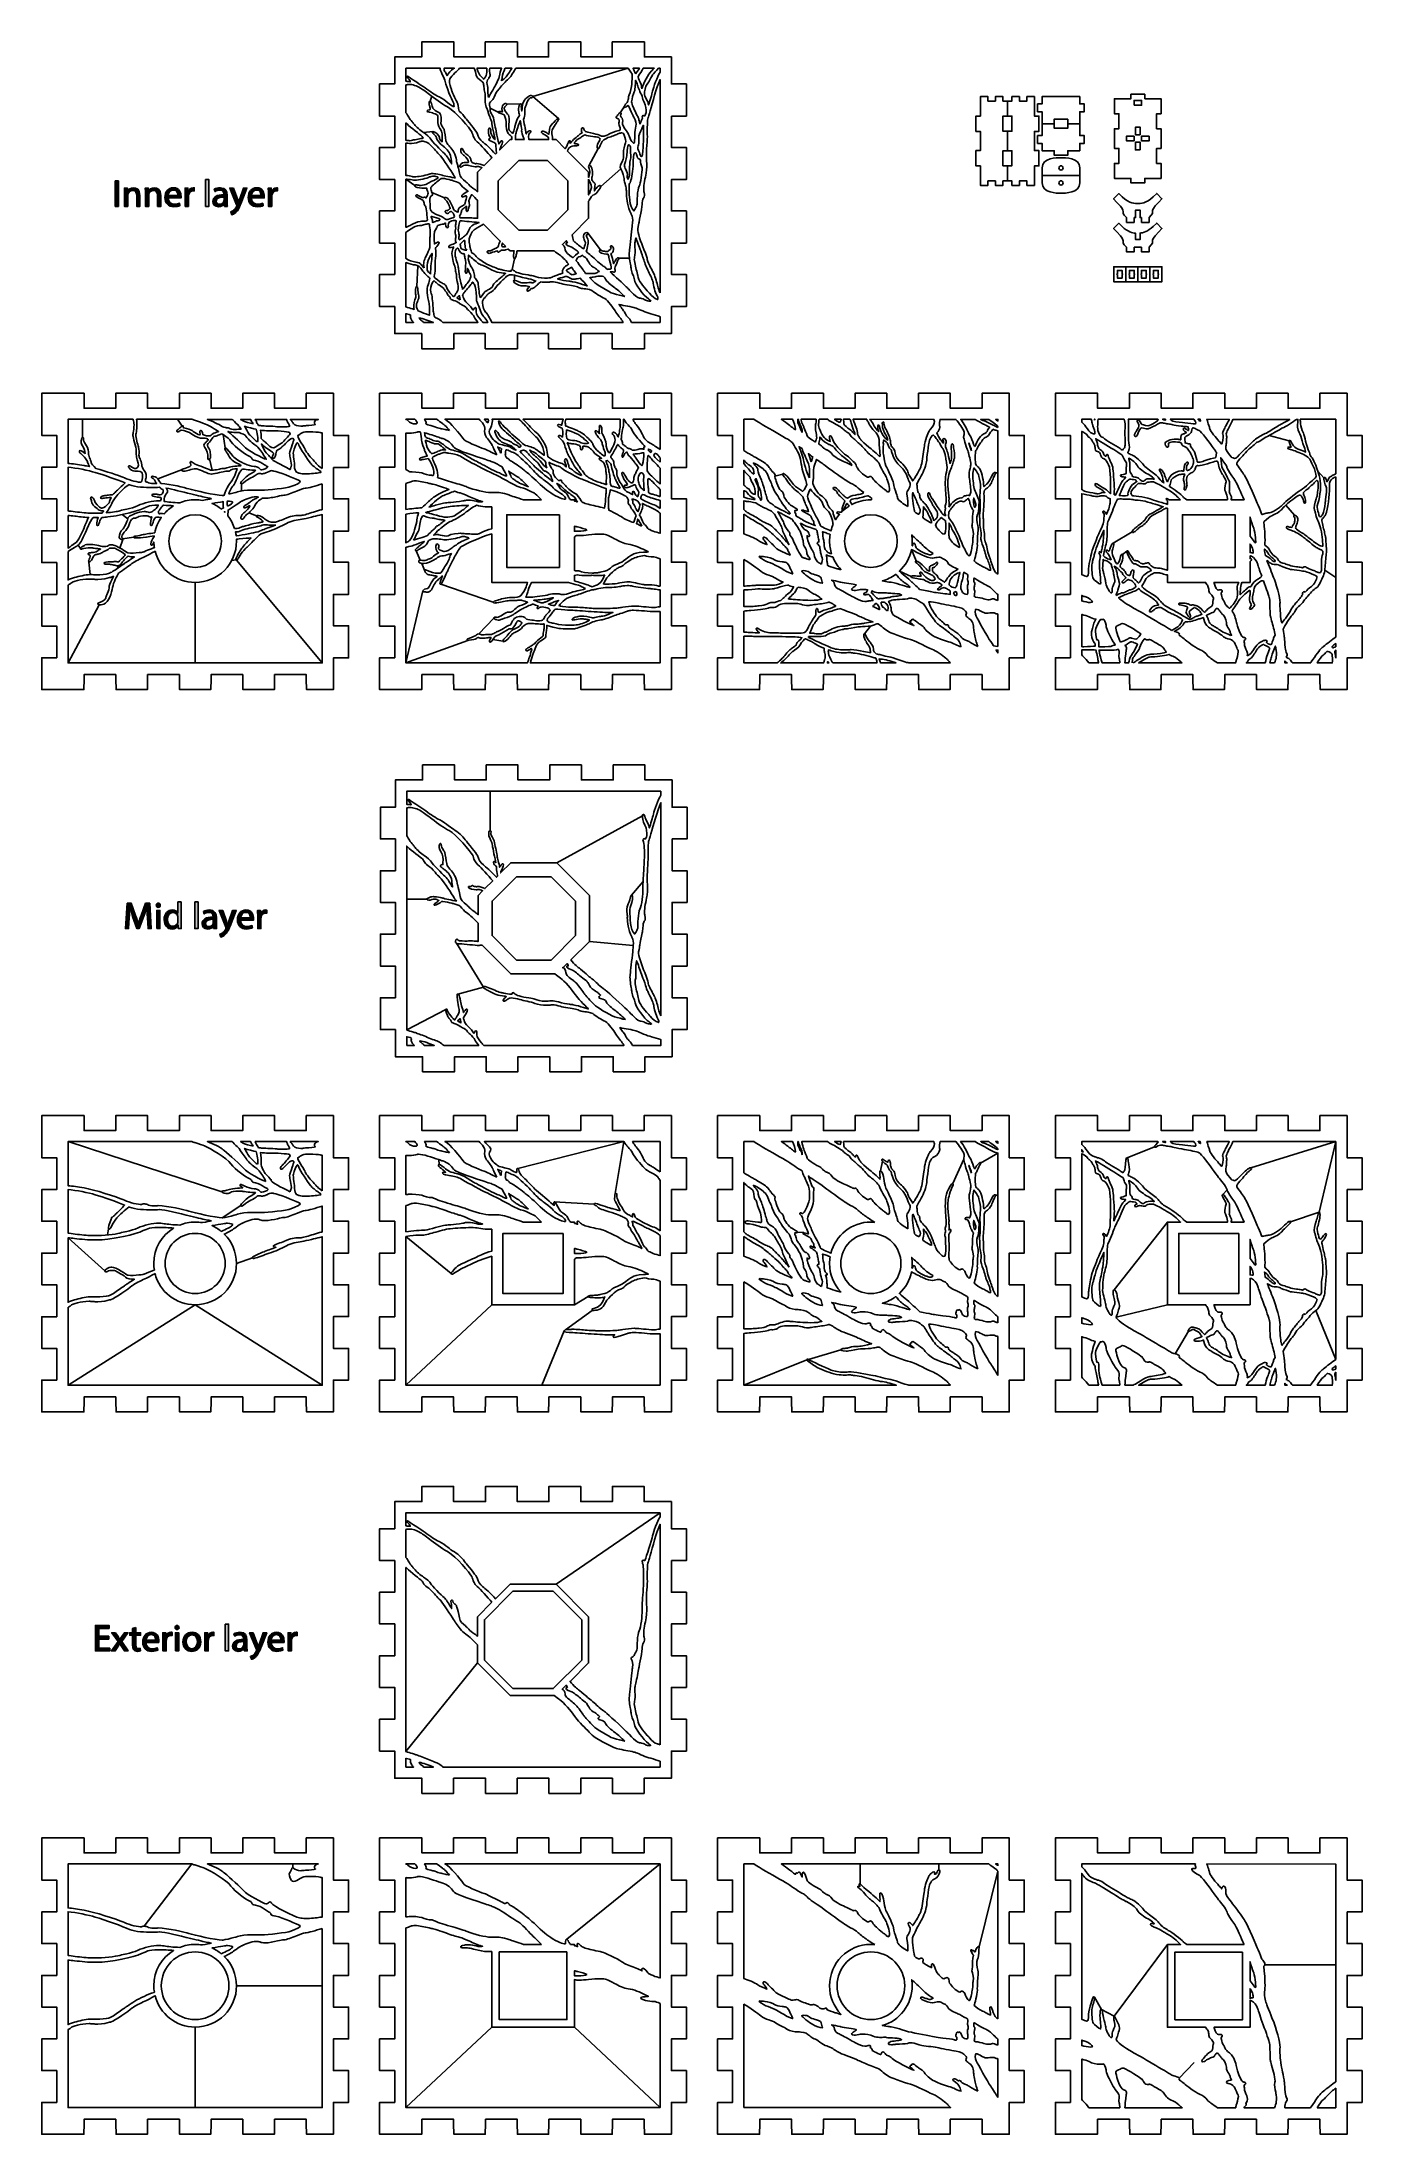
# Model space of a CAD drawing. Extents: x -11 to 868, y -1407 to -16.
import ezdxf

# ---------------------------------------------------------------- set-up
doc = ezdxf.new("R2010")
doc.units = 0
doc.layers.add('LAYER_1', color=7, linetype='CONTINUOUS')

# ---------------------------------------------------------------- blocks, each defined once
blk = doc.blocks.new('*U4')
at = {"layer": 'LAYER_1', "color": 250, "extrusion": (0, 0, -1)}
for points in [[(-38.3, -125.9), (-38.3, -109), (-40.4, -125.9)], [(-40.4, -125.9), (-38.3, -109), (-40.4, -109)]]:
    blk.add_solid(points, dxfattribs=at)
blk = doc.blocks.new('*U5')
at = {"layer": 'LAYER_1', "color": 250, "extrusion": (0, 0, -1)}
for points in [[(-44.4, -115.3), (-44.3, -113.7), (-44.4, -113.7)], [(-44.4, -117), (-44.4, -113.7), (-44.4, -113.7)], [(-44.4, -125.9), (-44.4, -113.7), (-46.3, -125.9)], [(-46.3, -125.9), (-44.4, -113.7), (-46.3, -113.7)], [(-46.3, -125.9), (-46.3, -113.7), (-46.4, -125.9)], [(-46.4, -125.9), (-46.3, -113.7), (-46.4, -115.7)], [(-46.4, -125.9), (-46.4, -115.7), (-46.4, -125.9)], [(-46.4, -125.9), (-46.4, -115.7), (-46.4, -115.7)], [(-46.4, -125.9), (-46.4, -115.7), (-46.6, -125.9)], [(-46.6, -118.6), (-46.6, -115.4), (-46.7, -118)], [(-46.7, -117.8), (-46.7, -115.3), (-46.8, -117.5)], [(-46.7, -118), (-46.7, -115.4), (-46.7, -117.8)], [(-46.8, -117.5), (-46.8, -115.2), (-46.9, -117.1)], [(-46.9, -117.1), (-46.9, -115), (-47, -116.9)], [(-47, -116.9), (-47, -114.9), (-47.2, -116.7)], [(-47.2, -116.7), (-47.2, -114.8), (-47.4, -116.3)], [(-47.4, -116.3), (-47.4, -114.5), (-47.5, -116.3)], [(-47.5, -116.3), (-47.5, -114.5), (-47.8, -115.9)], [(-47.8, -115.9), (-47.8, -114.2), (-47.9, -115.9)], [(-47.9, -115.9), (-47.9, -114.2), (-48.2, -115.7)], [(-48.2, -115.7), (-48.2, -114), (-48.5, -115.6)], [(-48.5, -115.6), (-48.5, -113.9), (-48.7, -115.5)], [(-48.7, -115.5), (-48.7, -113.8), (-49.1, -115.4)], [(-49.1, -115.4), (-49.1, -113.6), (-49.2, -115.3)], [(-49.2, -115.3), (-49.2, -113.6), (-49.7, -115.3)], [(-51, -115.6), (-50.4, -113.5), (-51, -113.5)], [(-51.1, -115.6), (-51, -113.5), (-51.1, -113.5)], [(-51.5, -115.9), (-51.1, -113.5), (-51.5, -113.6)], [(-51.8, -116.2), (-51.5, -113.6), (-51.8, -113.7)], [(-51.9, -116.3), (-51.8, -113.7), (-51.9, -113.7)], [(-52.2, -116.9), (-51.9, -113.7), (-52.2, -113.8)], [(-52.4, -117.5), (-52.2, -113.8), (-52.4, -113.9)], [(-52.5, -118.1), (-52.4, -113.9), (-52.5, -114)], [(-52.5, -118.9), (-52.5, -114), (-52.5, -114)], [(-52.5, -125.9), (-52.5, -114), (-52.5, -125.9)], [(-52.5, -125.9), (-52.5, -114), (-52.5, -114)], [(-52.5, -125.9), (-52.5, -114), (-53.2, -125.9)], [(-53.2, -125.9), (-52.5, -114), (-53.2, -114.5)], [(-53.2, -125.9), (-53.2, -114.5), (-53.5, -125.9)], [(-53.5, -125.9), (-53.2, -114.5), (-53.5, -114.8)], [(-53.5, -125.9), (-53.5, -114.8), (-53.8, -125.9)], [(-53.8, -125.9), (-53.5, -114.8), (-53.8, -115.2)], [(-53.8, -125.9), (-53.8, -115.2), (-54.1, -125.9)], [(-54.1, -125.9), (-53.8, -115.2), (-54.1, -115.6)], [(-54.1, -125.9), (-54.1, -115.6), (-54.3, -125.9)], [(-54.3, -125.9), (-54.1, -115.6), (-54.3, -116.1)], [(-54.3, -125.9), (-54.3, -116.1), (-54.5, -125.9)], [(-54.5, -125.9), (-54.3, -116.1), (-54.5, -116.6)], [(-54.5, -125.9), (-54.5, -116.6), (-54.6, -125.9)], [(-54.6, -125.9), (-54.5, -116.6), (-54.6, -117.2)], [(-54.6, -125.9), (-54.6, -117.2), (-54.7, -125.9)], [(-54.7, -125.9), (-54.6, -117.2), (-54.7, -117.9)], [(-54.7, -125.9), (-54.7, -117.9), (-54.7, -125.9)], [(-54.7, -125.9), (-54.7, -117.9), (-54.7, -118.6)]]:
    blk.add_solid(points, dxfattribs=at)
at = {"layer": 'LAYER_1', "color": 250}
for points in [[(44.4, -115.3), (44.4, -113.7), (44.4, -117)], [(46.6, -125.9), (46.4, -115.7), (46.6, -115.4)], [(46.7, -118), (46.6, -115.4), (46.7, -115.4)], [(46.8, -117.5), (46.7, -115.3), (46.8, -115.2)], [(46.7, -117.8), (46.7, -115.4), (46.7, -115.3)], [(46.9, -117.1), (46.8, -115.2), (46.9, -115)], [(47, -116.9), (46.9, -115), (47, -114.9)], [(47.2, -116.7), (47, -114.9), (47.2, -114.8)], [(47.4, -116.3), (47.2, -114.8), (47.4, -114.5)], [(47.5, -116.3), (47.4, -114.5), (47.5, -114.5)], [(47.8, -115.9), (47.5, -114.5), (47.8, -114.2)], [(47.9, -115.9), (47.8, -114.2), (47.9, -114.2)], [(48.2, -115.7), (47.9, -114.2), (48.2, -114)], [(48.5, -115.6), (48.2, -114), (48.5, -113.9)], [(48.7, -115.5), (48.5, -113.9), (48.7, -113.8)], [(49.1, -115.4), (48.7, -113.8), (49.1, -113.6)], [(49.2, -115.3), (49.1, -113.6), (49.2, -113.6)], [(49.7, -115.3), (49.2, -113.6), (49.7, -113.5)], [(49.7, -115.3), (49.7, -113.5), (49.7, -115.3)], [(49.7, -115.3), (49.7, -113.5), (49.7, -113.5)], [(49.7, -115.3), (49.7, -113.5), (50.4, -115.4)], [(50.4, -115.4), (49.7, -113.5), (50.4, -113.5)], [(50.4, -115.4), (50.4, -113.5), (50.4, -115.4)], [(50.4, -115.4), (50.4, -113.5), (50.4, -113.5)], [(50.4, -115.4), (50.4, -113.5), (51, -115.6)], [(51, -115.6), (51, -113.5), (51.1, -115.6)], [(51.1, -115.6), (51.1, -113.5), (51.5, -115.9)], [(51.5, -115.9), (51.5, -113.6), (51.8, -116.2)], [(51.8, -116.2), (51.8, -113.7), (51.9, -116.3)], [(51.9, -116.3), (51.9, -113.7), (52.2, -116.9)], [(52.2, -116.9), (52.2, -113.8), (52.4, -117.5)], [(52.4, -117.5), (52.4, -113.9), (52.5, -118.1)], [(52.5, -118.1), (52.5, -114), (52.5, -118.9)]]:
    blk.add_solid(points, dxfattribs=at)
blk = doc.blocks.new('*U6')
at = {"layer": 'LAYER_1', "color": 250, "extrusion": (0, 0, -1)}
for points in [[(-58.3, -115.3), (-58.2, -113.7), (-58.3, -113.7)], [(-58.3, -117), (-58.3, -113.7), (-58.3, -113.7)], [(-58.3, -125.9), (-58.3, -113.7), (-60.2, -125.9)], [(-60.2, -125.9), (-58.3, -113.7), (-60.2, -113.7)], [(-60.2, -125.9), (-60.2, -113.7), (-60.3, -125.9)], [(-60.3, -125.9), (-60.2, -113.7), (-60.3, -115.7)], [(-60.3, -125.9), (-60.3, -115.7), (-60.3, -125.9)], [(-60.3, -125.9), (-60.3, -115.7), (-60.3, -115.7)], [(-60.3, -125.9), (-60.3, -115.7), (-60.5, -125.9)], [(-60.5, -118.6), (-60.5, -115.4), (-60.6, -118)], [(-60.6, -117.8), (-60.6, -115.3), (-60.7, -117.5)], [(-60.6, -118), (-60.6, -115.4), (-60.6, -117.8)], [(-60.7, -117.5), (-60.7, -115.2), (-60.8, -117.1)], [(-60.8, -117.1), (-60.8, -115), (-60.9, -116.9)], [(-60.9, -116.9), (-60.9, -114.9), (-61.1, -116.7)], [(-61.1, -116.7), (-61.1, -114.8), (-61.3, -116.3)], [(-61.3, -116.3), (-61.3, -114.5), (-61.4, -116.3)], [(-61.4, -116.3), (-61.4, -114.5), (-61.7, -115.9)], [(-61.7, -115.9), (-61.7, -114.2), (-61.8, -115.9)], [(-61.8, -115.9), (-61.8, -114.2), (-62.1, -115.7)], [(-62.1, -115.7), (-62.1, -114), (-62.4, -115.6)], [(-62.4, -115.6), (-62.4, -113.9), (-62.6, -115.5)], [(-62.6, -115.5), (-62.6, -113.8), (-63, -115.4)], [(-63, -115.4), (-63, -113.6), (-63.1, -115.3)], [(-63.1, -115.3), (-63.1, -113.6), (-63.6, -115.3)], [(-64.9, -115.6), (-64.4, -113.5), (-64.9, -113.5)], [(-65, -115.6), (-64.9, -113.5), (-65, -113.5)], [(-65.4, -115.9), (-65, -113.5), (-65.4, -113.6)], [(-65.7, -116.2), (-65.4, -113.6), (-65.7, -113.7)], [(-65.8, -116.3), (-65.7, -113.7), (-65.8, -113.7)], [(-66.1, -116.9), (-65.8, -113.7), (-66.1, -113.8)], [(-66.3, -117.5), (-66.1, -113.8), (-66.3, -113.9)], [(-66.4, -118.1), (-66.3, -113.9), (-66.4, -114)], [(-66.4, -118.9), (-66.4, -114), (-66.4, -114)], [(-66.4, -125.9), (-66.4, -114), (-66.4, -125.9)], [(-66.4, -125.9), (-66.4, -114), (-66.4, -114)], [(-66.4, -125.9), (-66.4, -114), (-67.1, -125.9)], [(-67.1, -125.9), (-66.4, -114), (-67.1, -114.5)], [(-67.1, -125.9), (-67.1, -114.5), (-67.4, -125.9)], [(-67.4, -125.9), (-67.1, -114.5), (-67.4, -114.8)], [(-67.4, -125.9), (-67.4, -114.8), (-67.7, -125.9)], [(-67.7, -125.9), (-67.4, -114.8), (-67.7, -115.2)], [(-67.7, -125.9), (-67.7, -115.2), (-68, -125.9)], [(-68, -125.9), (-67.7, -115.2), (-68, -115.6)], [(-68, -125.9), (-68, -115.6), (-68.2, -125.9)], [(-68.2, -125.9), (-68, -115.6), (-68.2, -116.1)], [(-68.2, -125.9), (-68.2, -116.1), (-68.4, -125.9)], [(-68.4, -125.9), (-68.2, -116.1), (-68.4, -116.6)], [(-68.4, -125.9), (-68.4, -116.6), (-68.5, -125.9)], [(-68.5, -125.9), (-68.4, -116.6), (-68.5, -117.2)], [(-68.5, -125.9), (-68.5, -117.2), (-68.6, -125.9)], [(-68.6, -125.9), (-68.5, -117.2), (-68.6, -117.9)], [(-68.6, -125.9), (-68.6, -117.9), (-68.6, -125.9)], [(-68.6, -125.9), (-68.6, -117.9), (-68.6, -118.6)]]:
    blk.add_solid(points, dxfattribs=at)
at = {"layer": 'LAYER_1', "color": 250}
for points in [[(58.3, -115.3), (58.3, -113.7), (58.3, -117)], [(60.5, -125.9), (60.3, -115.7), (60.5, -115.4)], [(60.6, -118), (60.5, -115.4), (60.6, -115.4)], [(60.7, -117.5), (60.6, -115.3), (60.7, -115.2)], [(60.6, -117.8), (60.6, -115.4), (60.6, -115.3)], [(60.8, -117.1), (60.7, -115.2), (60.8, -115)], [(60.9, -116.9), (60.8, -115), (60.9, -114.9)], [(61.1, -116.7), (60.9, -114.9), (61.1, -114.8)], [(61.3, -116.3), (61.1, -114.8), (61.3, -114.5)], [(61.4, -116.3), (61.3, -114.5), (61.4, -114.5)], [(61.7, -115.9), (61.4, -114.5), (61.7, -114.2)], [(61.8, -115.9), (61.7, -114.2), (61.8, -114.2)], [(62.1, -115.7), (61.8, -114.2), (62.1, -114)], [(62.4, -115.6), (62.1, -114), (62.4, -113.9)], [(62.6, -115.5), (62.4, -113.9), (62.6, -113.8)], [(63, -115.4), (62.6, -113.8), (63, -113.6)], [(63.1, -115.3), (63, -113.6), (63.1, -113.6)], [(63.6, -115.3), (63.1, -113.6), (63.6, -113.5)], [(63.6, -115.3), (63.6, -113.5), (63.6, -115.3)], [(63.6, -115.3), (63.6, -113.5), (63.6, -113.5)], [(63.6, -115.3), (63.6, -113.5), (64.3, -115.4)], [(64.3, -115.4), (63.6, -113.5), (64.3, -113.5)], [(64.3, -115.4), (64.3, -113.5), (64.4, -115.4)], [(64.4, -115.4), (64.3, -113.5), (64.4, -113.5)], [(64.4, -115.4), (64.4, -113.5), (64.9, -115.6)], [(64.9, -115.6), (64.9, -113.5), (65, -115.6)], [(65, -115.6), (65, -113.5), (65.4, -115.9)], [(65.4, -115.9), (65.4, -113.6), (65.7, -116.2)], [(65.7, -116.2), (65.7, -113.7), (65.8, -116.3)], [(65.8, -116.3), (65.8, -113.7), (66.1, -116.9)], [(66.1, -116.9), (66.1, -113.8), (66.3, -117.5)], [(66.3, -117.5), (66.3, -113.9), (66.4, -118.1)], [(66.4, -118.1), (66.4, -114), (66.4, -118.9)]]:
    blk.add_solid(points, dxfattribs=at)
blk = doc.blocks.new('*U7')
at = {"layer": 'LAYER_1', "color": 250}
for points in [[(71.4, -120.6), (71.3, -120), (71.4, -119.3)], [(71.6, -121.9), (71.4, -118.6), (71.6, -118)], [(71.4, -121.3), (71.4, -118.7), (71.4, -118.6)], [(71.4, -121.3), (71.4, -118.6), (71.6, -121.9)], [(71.4, -121.3), (71.4, -119.3), (71.4, -118.7)], [(71.4, -121.3), (71.4, -118.7), (71.4, -121.3)], [(71.4, -120.6), (71.4, -119.3), (71.4, -120.7)], [(71.4, -120.7), (71.4, -119.3), (71.4, -119.3)], [(71.4, -120.7), (71.4, -119.3), (71.4, -121.3)], [(71.7, -122.4), (71.6, -118), (71.7, -117.4)], [(71.6, -121.9), (71.6, -118), (71.6, -121.9)], [(71.6, -121.9), (71.6, -118), (71.6, -118)], [(71.6, -121.9), (71.6, -118), (71.7, -122.4)], [(71.9, -123), (71.7, -117.4), (71.9, -116.9)], [(71.7, -122.4), (71.7, -117.4), (71.7, -122.5)], [(71.7, -122.5), (71.7, -117.4), (71.7, -117.4)], [(71.7, -122.5), (71.7, -117.4), (71.9, -123)], [(72, -123), (71.9, -116.9), (72, -116.8)], [(71.9, -123), (71.9, -116.9), (72, -123)], [(72.2, -123.5), (72, -116.8), (72.2, -116.3)], [(72, -123), (72, -116.8), (72.2, -123.5)], [(72.5, -123.9), (72.2, -116.3), (72.5, -115.8)], [(72.2, -123.5), (72.2, -116.3), (72.2, -123.5)], [(72.2, -123.5), (72.2, -116.3), (72.2, -116.3)], [(72.2, -123.5), (72.2, -116.3), (72.5, -123.9)], [(72.6, -124), (72.5, -115.8), (72.6, -115.7)], [(72.5, -123.9), (72.5, -115.8), (72.6, -124)], [(72.9, -124.3), (72.6, -115.7), (72.9, -115.4)], [(72.6, -124), (72.6, -115.7), (72.9, -124.3)], [(73.2, -124.7), (72.9, -115.3), (73.2, -114.9)], [(72.9, -124.4), (72.9, -115.4), (72.9, -115.3)], [(72.9, -124.4), (72.9, -115.3), (73.2, -124.7)], [(72.9, -124.3), (72.9, -115.4), (72.9, -124.4)], [(73.2, -124.7), (73.2, -114.9), (73.3, -124.8)], [(73.3, -124.8), (73.2, -114.9), (73.3, -114.9)], [(73.4, -124.9), (73.3, -114.9), (73.4, -114.8)], [(73.3, -124.8), (73.3, -114.9), (73.4, -124.9)], [(73.5, -120.2), (73.4, -114.8), (73.5, -114.7)], [(73.4, -124.9), (73.4, -120.2), (73.5, -124.9)], [(73.6, -118), (73.5, -114.7), (73.6, -114.6)], [(73.5, -118.2), (73.5, -114.7), (73.5, -114.7)], [(73.5, -124.9), (73.5, -120.4), (73.5, -125)], [(73.5, -125), (73.5, -121.2), (73.6, -125)], [(73.7, -117.7), (73.6, -114.6), (73.7, -114.6)], [(73.6, -125), (73.6, -121.3), (73.7, -125.1)], [(73.8, -117.4), (73.7, -114.6), (73.8, -114.5)], [(73.7, -125.1), (73.7, -121.7), (73.8, -125.1)], [(74, -116.8), (73.8, -114.5), (74, -114.3)], [(73.8, -117.4), (73.8, -114.5), (73.8, -114.5)], [(73.8, -117.3), (73.8, -114.5), (73.8, -114.5)], [(73.8, -125.1), (73.8, -121.9), (73.8, -125.1)], [(73.8, -125.1), (73.8, -122), (73.8, -125.1)], [(73.8, -125.1), (73.8, -122.1), (74, -125.3)], [(74.1, -116.6), (74, -114.3), (74.1, -114.2)], [(74, -125.3), (74, -122.5), (74.1, -125.3)], [(74.2, -116.5), (74.1, -114.2), (74.2, -114.2)], [(74.1, -125.3), (74.1, -122.7), (74.2, -125.4)], [(74.2, -116.5), (74.2, -114.2), (74.2, -114.2)], [(74.3, -116.4), (74.2, -114.2), (74.3, -114.2)], [(74.2, -125.4), (74.2, -122.8), (74.2, -125.4)], [(74.2, -125.4), (74.2, -122.8), (74.3, -125.4)], [(74.4, -116.2), (74.3, -114.2), (74.4, -114.1)], [(74.3, -125.4), (74.3, -122.9), (74.4, -125.5)], [(74.6, -116), (74.4, -114.1), (74.6, -114)], [(74.4, -125.5), (74.4, -123), (74.6, -125.6)], [(74.7, -115.9), (74.6, -114), (74.7, -113.9)], [(74.6, -116), (74.6, -114), (74.6, -114)], [(74.6, -125.6), (74.6, -123.3), (74.6, -125.6)], [(74.6, -125.6), (74.6, -123.3), (74.7, -125.6)], [(74.8, -115.8), (74.7, -113.9), (74.8, -113.9)], [(74.7, -125.6), (74.7, -123.4), (74.8, -125.7)], [(75.1, -115.6), (74.8, -113.9), (75.1, -113.8)], [(74.8, -115.8), (74.8, -113.9), (74.8, -113.9)], [(74.8, -125.7), (74.8, -123.5), (74.8, -125.7)], [(74.8, -125.7), (74.8, -123.5), (75.1, -125.8)], [(75.2, -115.5), (75.1, -113.8), (75.2, -113.7)], [(75.1, -125.8), (75.1, -123.7), (75.2, -125.8)], [(75.3, -115.4), (75.2, -113.7), (75.3, -113.7)], [(75.2, -125.8), (75.2, -123.8), (75.3, -125.8)], [(75.4, -115.4), (75.3, -113.7), (75.4, -113.7)], [(75.3, -125.8), (75.3, -123.9), (75.4, -125.9)], [(75.7, -115.2), (75.4, -113.7), (75.7, -113.6)], [(75.4, -115.4), (75.4, -113.7), (75.4, -113.7)], [(75.4, -125.9), (75.4, -123.9), (75.4, -125.9)], [(75.4, -125.9), (75.4, -123.9), (75.7, -125.9)], [(75.8, -115.2), (75.7, -113.6), (75.8, -113.6)], [(75.7, -125.9), (75.7, -124), (75.8, -125.9)], [(76, -115.2), (75.8, -113.6), (76, -113.6)], [(75.8, -125.9), (75.8, -124), (76, -126)], [(76, -115.1), (76, -113.6), (76, -113.5)], [(76.1, -115.1), (76, -113.5), (76.1, -113.5)], [(76, -126), (76, -124.1), (76, -126)], [(76, -126), (76, -124.2), (76.1, -126)], [(76.4, -115.1), (76.1, -113.5), (76.4, -113.5)], [(76.1, -126), (76.1, -124.2), (76.4, -126)], [(76.4, -115.1), (76.4, -113.5), (76.4, -113.5)], [(76.6, -115), (76.4, -113.5), (76.6, -113.5)], [(76.4, -126), (76.4, -124.2), (76.4, -126.1)], [(76.4, -126.1), (76.4, -124.3), (76.6, -126.1)], [(76.8, -115), (76.6, -113.5), (76.8, -113.5)], [(76.6, -126.1), (76.6, -124.3), (76.8, -126.1)], [(76.8, -115), (76.8, -113.5), (76.8, -113.5)], [(76.8, -115), (76.8, -113.5), (77, -115)], [(77, -115), (76.8, -113.5), (77, -113.5)], [(76.8, -126.1), (76.8, -124.3), (76.8, -126.1)], [(76.8, -126.1), (76.8, -124.3), (77, -126.1)], [(77, -115), (77, -113.5), (77.3, -115.1)], [(77, -126.1), (77, -124.4), (77.3, -126.1)], [(77.3, -115.1), (77.3, -113.5), (77.3, -115.1)], [(77.3, -115.1), (77.3, -113.5), (77.6, -115.1)], [(77.3, -126.1), (77.3, -124.4), (77.3, -126.1)], [(77.6, -115.1), (77.6, -113.5), (77.7, -115.1)], [(77.7, -126.1), (77.6, -124.4), (77.7, -124.4)], [(77.7, -115.1), (77.7, -113.5), (77.7, -115.1)], [(77.7, -115.1), (77.7, -113.5), (78.1, -115.2)], [(77.7, -126.1), (77.7, -124.4), (77.7, -124.4)], [(78.1, -126.1), (77.7, -124.4), (78.1, -124.4)], [(78.1, -115.2), (78.1, -113.5), (78.4, -115.4)], [(78.4, -126), (78.1, -124.4), (78.4, -124.4)], [(78.4, -115.4), (78.4, -113.6), (78.4, -115.4)], [(78.4, -115.4), (78.4, -113.6), (78.6, -115.6)], [(78.4, -126), (78.4, -124.4), (78.4, -124.4)], [(78.6, -126), (78.4, -124.4), (78.6, -124.4)], [(78.6, -115.6), (78.6, -113.7), (78.7, -115.6)], [(78.7, -126), (78.6, -124.4), (78.7, -124.4)], [(78.7, -115.6), (78.7, -113.7), (78.7, -115.6)], [(78.7, -115.6), (78.7, -113.7), (78.9, -115.8)], [(78.7, -126), (78.7, -124.4), (78.7, -124.4)], [(78.9, -126), (78.7, -124.4), (78.9, -124.3)], [(78.9, -115.8), (78.9, -113.8), (79, -115.8)], [(79, -126), (78.9, -124.3), (79, -124.3)], [(79, -115.8), (79, -113.8), (79.1, -116)], [(79.1, -126), (79, -124.3), (79.1, -124.3)], [(79.1, -116), (79.1, -113.9), (79.3, -116.3)], [(79.3, -125.9), (79.1, -124.3), (79.3, -124.3)], [(79.3, -116.3), (79.3, -114), (79.5, -116.6)], [(79.5, -125.9), (79.3, -124.3), (79.5, -124.2)], [(79.5, -116.6), (79.5, -114), (79.5, -116.6)], [(79.5, -116.6), (79.5, -114), (79.6, -116.8)], [(79.5, -125.9), (79.5, -124.2), (79.5, -124.2)], [(79.6, -125.9), (79.5, -124.2), (79.6, -124.2)], [(79.6, -116.8), (79.6, -114.1), (79.6, -116.9)], [(79.6, -116.9), (79.6, -114.1), (79.7, -117.3)], [(79.6, -125.9), (79.6, -124.2), (79.6, -124.2)], [(79.7, -125.9), (79.6, -124.2), (79.7, -124.2)], [(79.7, -117.3), (79.7, -114.2), (79.8, -117.5)], [(79.8, -125.8), (79.7, -124.2), (79.8, -124.2)], [(79.8, -117.5), (79.8, -114.2), (79.9, -118.1)], [(79.9, -125.8), (79.8, -124.2), (79.9, -124.1)], [(79.9, -118.1), (79.9, -114.3), (79.9, -118.6)], [(80.3, -125.7), (79.9, -124.1), (80.3, -124)], [(79.9, -125.8), (79.9, -124.1), (79.9, -124.1)], [(79.9, -125.8), (79.9, -124.1), (79.9, -124.1)], [(80.6, -125.6), (80.3, -124), (80.6, -123.9)], [(80.3, -125.7), (80.3, -124), (80.3, -124)], [(80.7, -125.6), (80.6, -123.9), (80.7, -123.9)], [(81, -125.5), (80.7, -123.9), (81, -123.8)]]:
    blk.add_solid(points, dxfattribs=at)
at = {"layer": 'LAYER_1', "color": 250, "extrusion": (0, 0, -1)}
for points in [[(-73.4, -120.2), (-73.4, -114.8), (-73.5, -120.2)], [(-73.5, -124.9), (-73.4, -120.2), (-73.5, -120.4)], [(-73.5, -118.6), (-73.5, -114.7), (-73.5, -118.2)], [(-73.5, -118.2), (-73.5, -114.7), (-73.6, -118)], [(-73.5, -120.2), (-73.5, -118.6), (-73.5, -120.2)], [(-73.5, -120.2), (-73.5, -118.6), (-73.5, -118.6)], [(-73.5, -120.2), (-73.5, -118.6), (-73.6, -120.2)], [(-73.6, -120.2), (-73.5, -118.6), (-73.6, -118.6)], [(-73.5, -125), (-73.5, -120.4), (-73.5, -121.2)], [(-73.6, -125), (-73.5, -121.2), (-73.6, -121.3)], [(-73.6, -118), (-73.6, -114.6), (-73.7, -117.7)], [(-73.6, -120.2), (-73.6, -118.6), (-73.7, -120.2)], [(-73.7, -120.2), (-73.6, -118.6), (-73.7, -118.6)], [(-73.7, -125.1), (-73.6, -121.3), (-73.7, -121.7)], [(-73.7, -117.7), (-73.7, -114.6), (-73.8, -117.4)], [(-73.7, -120.2), (-73.7, -118.6), (-73.8, -120.2)], [(-73.8, -120.2), (-73.7, -118.6), (-73.8, -118.6)], [(-73.8, -125.1), (-73.7, -121.7), (-73.8, -121.9)], [(-73.8, -117.4), (-73.8, -114.5), (-73.8, -117.4)], [(-73.8, -117.4), (-73.8, -114.5), (-73.8, -117.3)], [(-73.8, -117.3), (-73.8, -114.5), (-74, -116.8)], [(-73.8, -120.2), (-73.8, -118.6), (-73.8, -120.2)], [(-73.8, -120.2), (-73.8, -118.6), (-73.8, -118.6)], [(-73.8, -120.2), (-73.8, -118.6), (-73.8, -120.2)], [(-73.8, -120.2), (-73.8, -118.6), (-73.8, -118.6)], [(-73.8, -120.2), (-73.8, -118.6), (-74, -120.2)], [(-74, -120.2), (-73.8, -118.6), (-74, -118.6)], [(-73.8, -125.1), (-73.8, -121.9), (-73.8, -122)], [(-73.8, -125.1), (-73.8, -122), (-73.8, -122.1)], [(-74, -125.3), (-73.8, -122.1), (-74, -122.5)], [(-74, -116.8), (-74, -114.3), (-74.1, -116.6)], [(-74, -120.2), (-74, -118.6), (-74.1, -120.2)], [(-74.1, -120.2), (-74, -118.6), (-74.1, -118.6)], [(-74.1, -125.3), (-74, -122.5), (-74.1, -122.7)], [(-74.1, -116.6), (-74.1, -114.2), (-74.2, -116.5)], [(-74.1, -120.2), (-74.1, -118.6), (-74.2, -120.2)], [(-74.2, -120.2), (-74.1, -118.6), (-74.2, -118.6)], [(-74.2, -125.4), (-74.1, -122.7), (-74.2, -122.8)], [(-74.2, -116.5), (-74.2, -114.2), (-74.2, -116.5)], [(-74.2, -116.5), (-74.2, -114.2), (-74.3, -116.4)], [(-74.2, -120.2), (-74.2, -118.6), (-74.2, -120.2)], [(-74.2, -120.2), (-74.2, -118.6), (-74.2, -118.6)], [(-74.2, -120.2), (-74.2, -118.6), (-74.3, -120.2)], [(-74.3, -120.2), (-74.2, -118.6), (-74.3, -118.6)], [(-74.2, -125.4), (-74.2, -122.8), (-74.2, -122.8)], [(-74.3, -125.4), (-74.2, -122.8), (-74.3, -122.9)], [(-74.3, -116.4), (-74.3, -114.2), (-74.4, -116.2)], [(-74.3, -120.2), (-74.3, -118.6), (-74.4, -120.2)], [(-74.4, -120.2), (-74.3, -118.6), (-74.4, -118.6)], [(-74.4, -125.5), (-74.3, -122.9), (-74.4, -123)], [(-74.4, -116.2), (-74.4, -114.1), (-74.6, -116)], [(-74.4, -120.2), (-74.4, -118.6), (-74.6, -120.2)], [(-74.6, -120.2), (-74.4, -118.6), (-74.6, -118.6)], [(-74.6, -125.6), (-74.4, -123), (-74.6, -123.3)], [(-74.6, -116), (-74.6, -114), (-74.6, -116)], [(-74.6, -116), (-74.6, -114), (-74.7, -115.9)], [(-74.6, -120.2), (-74.6, -118.6), (-74.6, -120.2)], [(-74.6, -120.2), (-74.6, -118.6), (-74.6, -118.6)], [(-74.6, -120.2), (-74.6, -118.6), (-74.7, -120.2)], [(-74.7, -120.2), (-74.6, -118.6), (-74.7, -118.6)], [(-74.6, -125.6), (-74.6, -123.3), (-74.6, -123.3)], [(-74.7, -125.6), (-74.6, -123.3), (-74.7, -123.4)], [(-74.7, -115.9), (-74.7, -113.9), (-74.8, -115.8)], [(-74.7, -120.2), (-74.7, -118.6), (-74.8, -120.2)], [(-74.8, -120.2), (-74.7, -118.6), (-74.8, -118.6)], [(-74.8, -125.7), (-74.7, -123.4), (-74.8, -123.5)], [(-74.8, -115.8), (-74.8, -113.9), (-74.8, -115.8)], [(-74.8, -115.8), (-74.8, -113.9), (-75.1, -115.6)], [(-74.8, -120.2), (-74.8, -118.6), (-74.8, -120.2)], [(-74.8, -120.2), (-74.8, -118.6), (-74.8, -118.6)], [(-74.8, -120.2), (-74.8, -118.6), (-75.1, -120.2)], [(-75.1, -120.2), (-74.8, -118.6), (-75.1, -118.6)], [(-74.8, -125.7), (-74.8, -123.5), (-74.8, -123.5)], [(-75.1, -125.8), (-74.8, -123.5), (-75.1, -123.7)], [(-75.1, -115.6), (-75.1, -113.8), (-75.2, -115.5)], [(-75.1, -120.2), (-75.1, -118.6), (-75.2, -120.2)], [(-75.2, -120.2), (-75.1, -118.6), (-75.2, -118.6)], [(-75.2, -125.8), (-75.1, -123.7), (-75.2, -123.8)], [(-75.2, -115.5), (-75.2, -113.7), (-75.3, -115.4)], [(-75.2, -120.2), (-75.2, -118.6), (-75.3, -120.2)], [(-75.3, -120.2), (-75.2, -118.6), (-75.3, -118.6)], [(-75.3, -125.8), (-75.2, -123.8), (-75.3, -123.9)], [(-75.3, -115.4), (-75.3, -113.7), (-75.4, -115.4)], [(-75.3, -120.2), (-75.3, -118.6), (-75.4, -120.2)], [(-75.4, -120.2), (-75.3, -118.6), (-75.4, -118.6)], [(-75.4, -125.9), (-75.3, -123.9), (-75.4, -123.9)], [(-75.4, -115.4), (-75.4, -113.7), (-75.4, -115.4)], [(-75.4, -115.4), (-75.4, -113.7), (-75.7, -115.2)], [(-75.4, -120.2), (-75.4, -118.6), (-75.4, -120.2)], [(-75.4, -120.2), (-75.4, -118.6), (-75.4, -118.6)], [(-75.4, -120.2), (-75.4, -118.6), (-75.7, -120.2)], [(-75.7, -120.2), (-75.4, -118.6), (-75.7, -118.6)], [(-75.4, -125.9), (-75.4, -123.9), (-75.4, -123.9)], [(-75.7, -125.9), (-75.4, -123.9), (-75.7, -124)], [(-75.7, -115.2), (-75.7, -113.6), (-75.8, -115.2)], [(-75.7, -120.2), (-75.7, -118.6), (-75.8, -120.2)], [(-75.8, -120.2), (-75.7, -118.6), (-75.8, -118.6)], [(-75.8, -125.9), (-75.7, -124), (-75.8, -124)], [(-75.8, -115.2), (-75.8, -113.6), (-76, -115.2)], [(-75.8, -120.2), (-75.8, -118.6), (-76, -120.2)], [(-76, -120.2), (-75.8, -118.6), (-76, -118.6)], [(-76, -126), (-75.8, -124), (-76, -124.1)], [(-76, -115.1), (-76, -113.5), (-76.1, -115.1)], [(-76, -115.2), (-76, -113.6), (-76, -115.1)], [(-76, -120.2), (-76, -118.6), (-76, -120.2)], [(-76, -120.2), (-76, -118.6), (-76, -118.6)], [(-76, -120.2), (-76, -118.6), (-76.1, -120.2)], [(-76.1, -120.2), (-76, -118.6), (-76.1, -118.6)], [(-76, -126), (-76, -124.1), (-76, -124.2)], [(-76.1, -126), (-76, -124.2), (-76.1, -124.2)], [(-76.1, -115.1), (-76.1, -113.5), (-76.4, -115.1)], [(-76.1, -120.2), (-76.1, -118.6), (-76.4, -120.2)], [(-76.4, -120.2), (-76.1, -118.6), (-76.4, -118.6)], [(-76.4, -126), (-76.1, -124.2), (-76.4, -124.2)], [(-76.4, -115.1), (-76.4, -113.5), (-76.4, -115.1)], [(-76.4, -115.1), (-76.4, -113.5), (-76.6, -115)], [(-76.4, -120.2), (-76.4, -118.6), (-76.4, -120.2)], [(-76.4, -120.2), (-76.4, -118.6), (-76.4, -118.6)], [(-76.4, -120.2), (-76.4, -118.6), (-76.6, -120.2)], [(-76.6, -120.2), (-76.4, -118.6), (-76.6, -118.6)], [(-76.4, -126.1), (-76.4, -124.2), (-76.4, -124.3)], [(-76.6, -126.1), (-76.4, -124.3), (-76.6, -124.3)], [(-76.6, -115), (-76.6, -113.5), (-76.8, -115)], [(-76.6, -120.2), (-76.6, -118.6), (-76.8, -120.2)], [(-76.8, -120.2), (-76.6, -118.6), (-76.8, -118.6)], [(-76.8, -126.1), (-76.6, -124.3), (-76.8, -124.3)], [(-76.8, -115), (-76.8, -113.5), (-76.8, -115)], [(-76.8, -120.2), (-76.8, -118.6), (-76.8, -120.2)], [(-76.8, -120.2), (-76.8, -118.6), (-76.8, -118.6)], [(-76.8, -120.2), (-76.8, -118.6), (-77, -120.2)], [(-77, -120.2), (-76.8, -118.6), (-77, -118.6)], [(-76.8, -126.1), (-76.8, -124.3), (-76.8, -124.3)], [(-77, -126.1), (-76.8, -124.3), (-77, -124.4)], [(-77.3, -115.1), (-77, -113.5), (-77.3, -113.5)], [(-77, -120.2), (-77, -118.6), (-77.3, -120.2)], [(-77.3, -120.2), (-77, -118.6), (-77.3, -118.6)], [(-77.3, -126.1), (-77, -124.4), (-77.3, -124.4)], [(-77.3, -115.1), (-77.3, -113.5), (-77.3, -113.5)], [(-77.6, -115.1), (-77.3, -113.5), (-77.6, -113.5)], [(-77.3, -120.2), (-77.3, -118.6), (-77.3, -120.2)], [(-77.3, -120.2), (-77.3, -118.6), (-77.3, -118.6)], [(-77.3, -120.2), (-77.3, -118.6), (-77.6, -120.2)], [(-77.6, -120.2), (-77.3, -118.6), (-77.6, -118.6)], [(-77.3, -126.1), (-77.3, -124.4), (-77.3, -124.4)], [(-77.3, -126.1), (-77.3, -124.4), (-77.6, -126.1)], [(-77.6, -126.1), (-77.3, -124.4), (-77.6, -124.4)], [(-77.7, -115.1), (-77.6, -113.5), (-77.7, -113.5)], [(-77.6, -120.2), (-77.6, -118.6), (-77.7, -120.2)], [(-77.7, -120.2), (-77.6, -118.6), (-77.7, -118.6)], [(-77.6, -126.1), (-77.6, -124.4), (-77.7, -126.1)], [(-77.7, -115.1), (-77.7, -113.5), (-77.7, -113.5)], [(-78.1, -115.2), (-77.7, -113.5), (-78.1, -113.5)], [(-77.7, -120.2), (-77.7, -118.6), (-77.7, -120.2)], [(-77.7, -120.2), (-77.7, -118.6), (-77.7, -118.6)], [(-77.7, -120.2), (-77.7, -118.6), (-78.1, -120.2)], [(-78.1, -120.2), (-77.7, -118.6), (-78.1, -118.6)], [(-77.7, -126.1), (-77.7, -124.4), (-77.7, -126.1)], [(-77.7, -126.1), (-77.7, -124.4), (-78.1, -126.1)], [(-78.4, -115.4), (-78.1, -113.5), (-78.4, -113.6)], [(-78.1, -120.2), (-78.1, -118.6), (-78.4, -120.2)], [(-78.4, -120.2), (-78.1, -118.6), (-78.4, -118.6)], [(-78.1, -126.1), (-78.1, -124.4), (-78.4, -126)], [(-78.4, -115.4), (-78.4, -113.6), (-78.4, -113.6)], [(-78.6, -115.6), (-78.4, -113.6), (-78.6, -113.7)], [(-78.4, -120.2), (-78.4, -118.6), (-78.4, -120.2)], [(-78.4, -120.2), (-78.4, -118.6), (-78.4, -118.6)], [(-78.4, -120.2), (-78.4, -118.6), (-78.6, -120.2)], [(-78.6, -120.2), (-78.4, -118.6), (-78.6, -118.6)], [(-78.4, -126), (-78.4, -124.4), (-78.4, -126)], [(-78.4, -126), (-78.4, -124.4), (-78.6, -126)], [(-78.7, -115.6), (-78.6, -113.7), (-78.7, -113.7)], [(-78.6, -120.2), (-78.6, -118.6), (-78.7, -120.2)], [(-78.7, -120.2), (-78.6, -118.6), (-78.7, -118.6)], [(-78.6, -126), (-78.6, -124.4), (-78.7, -126)], [(-78.7, -115.6), (-78.7, -113.7), (-78.7, -113.7)], [(-78.9, -115.8), (-78.7, -113.7), (-78.9, -113.8)], [(-78.7, -120.2), (-78.7, -118.6), (-78.7, -120.2)], [(-78.7, -120.2), (-78.7, -118.6), (-78.7, -118.6)], [(-78.7, -120.2), (-78.7, -118.6), (-78.9, -120.2)], [(-78.9, -120.2), (-78.7, -118.6), (-78.9, -118.6)], [(-78.7, -126), (-78.7, -124.4), (-78.9, -126)], [(-78.7, -126), (-78.7, -124.4), (-78.7, -126)], [(-79, -115.8), (-78.9, -113.8), (-79, -113.8)], [(-78.9, -120.2), (-78.9, -118.6), (-79, -120.2)], [(-79, -120.2), (-78.9, -118.6), (-79, -118.6)], [(-78.9, -126), (-78.9, -124.3), (-79, -126)], [(-79.1, -116), (-79, -113.8), (-79.1, -113.9)], [(-79, -120.2), (-79, -118.6), (-79.1, -120.2)], [(-79.1, -120.2), (-79, -118.6), (-79.1, -118.6)], [(-79, -126), (-79, -124.3), (-79.1, -126)], [(-79.3, -116.3), (-79.1, -113.9), (-79.3, -114)], [(-79.1, -120.2), (-79.1, -118.6), (-79.3, -120.2)], [(-79.3, -120.2), (-79.1, -118.6), (-79.3, -118.6)], [(-79.1, -126), (-79.1, -124.3), (-79.3, -125.9)], [(-79.5, -116.6), (-79.3, -114), (-79.5, -114)], [(-79.3, -120.2), (-79.3, -118.6), (-79.5, -120.2)], [(-79.5, -120.2), (-79.3, -118.6), (-79.5, -118.6)], [(-79.3, -125.9), (-79.3, -124.3), (-79.5, -125.9)], [(-79.5, -116.6), (-79.5, -114), (-79.5, -114)], [(-79.6, -116.8), (-79.5, -114), (-79.6, -114.1)], [(-79.5, -120.2), (-79.5, -118.6), (-79.5, -120.2)], [(-79.5, -120.2), (-79.5, -118.6), (-79.5, -118.6)], [(-79.5, -120.2), (-79.5, -118.6), (-79.6, -120.2)], [(-79.6, -120.2), (-79.5, -118.6), (-79.6, -118.6)], [(-79.5, -125.9), (-79.5, -124.2), (-79.5, -125.9)], [(-79.5, -125.9), (-79.5, -124.2), (-79.6, -125.9)], [(-79.6, -116.9), (-79.6, -114.1), (-79.6, -114.1)], [(-79.7, -117.3), (-79.6, -114.1), (-79.7, -114.2)], [(-79.6, -120.2), (-79.6, -118.6), (-79.6, -120.2)], [(-79.6, -120.2), (-79.6, -118.6), (-79.6, -118.6)], [(-79.6, -120.2), (-79.6, -118.6), (-79.7, -120.2)], [(-79.7, -120.2), (-79.6, -118.6), (-79.7, -118.6)], [(-79.6, -125.9), (-79.6, -124.2), (-79.6, -125.9)], [(-79.6, -125.9), (-79.6, -124.2), (-79.7, -125.9)], [(-79.8, -117.5), (-79.7, -114.2), (-79.8, -114.2)], [(-79.7, -120.2), (-79.7, -118.6), (-79.8, -120.2)], [(-79.8, -120.2), (-79.7, -118.6), (-79.8, -118.6)], [(-79.7, -125.9), (-79.7, -124.2), (-79.8, -125.8)], [(-79.9, -118.1), (-79.8, -114.2), (-79.9, -114.3)], [(-79.8, -120.2), (-79.8, -118.6), (-79.9, -120.2)], [(-79.9, -120.2), (-79.8, -118.6), (-79.9, -118.6)], [(-79.8, -125.8), (-79.8, -124.2), (-79.9, -125.8)], [(-79.9, -118.6), (-79.9, -114.3), (-79.9, -114.3)], [(-79.9, -120.2), (-79.9, -114.3), (-79.9, -120.2)], [(-79.9, -120.2), (-79.9, -114.3), (-79.9, -114.3)], [(-79.9, -120.2), (-79.9, -114.3), (-80.3, -120.2)], [(-80.3, -120.2), (-79.9, -114.3), (-80.3, -114.6)], [(-79.9, -120.2), (-79.9, -118.6), (-79.9, -120.2)], [(-79.9, -120.2), (-79.9, -118.6), (-79.9, -118.6)], [(-79.9, -125.8), (-79.9, -124.1), (-79.9, -125.8)], [(-79.9, -125.8), (-79.9, -124.1), (-79.9, -125.8)], [(-79.9, -125.8), (-79.9, -124.1), (-80.3, -125.7)], [(-80.3, -120.2), (-80.3, -114.6), (-80.3, -120.2)], [(-80.3, -120.2), (-80.3, -114.6), (-80.3, -114.7)], [(-80.3, -120.2), (-80.3, -114.7), (-80.6, -120.2)], [(-80.6, -120.2), (-80.3, -114.7), (-80.6, -115)], [(-80.3, -125.7), (-80.3, -124), (-80.3, -125.7)], [(-80.3, -125.7), (-80.3, -124), (-80.6, -125.6)], [(-80.6, -120.2), (-80.6, -115), (-80.7, -120.2)], [(-80.7, -120.2), (-80.6, -115), (-80.7, -115.1)], [(-80.6, -125.6), (-80.6, -123.9), (-80.7, -125.6)], [(-80.7, -120.2), (-80.7, -115.1), (-81, -120.2)], [(-81, -120.2), (-80.7, -115.1), (-81, -115.4)], [(-80.7, -125.6), (-80.7, -123.9), (-81, -125.5)], [(-81, -120.2), (-81, -115.4), (-81, -120.2)], [(-81, -120.2), (-81, -115.4), (-81, -115.5)], [(-81, -120.2), (-81, -115.5), (-81.3, -120.2)], [(-81.3, -120.2), (-81, -115.5), (-81.3, -116.1)], [(-81, -125.5), (-81, -123.8), (-81, -125.5)], [(-81, -125.5), (-81, -123.8), (-81, -124)], [(-81, -125.5), (-81, -124), (-81.3, -125.4)], [(-81.3, -120.2), (-81.3, -116.1), (-81.5, -120.2)], [(-81.5, -120.2), (-81.3, -116.1), (-81.5, -116.4)], [(-81.5, -120.2), (-81.5, -116.4), (-81.8, -120.2)], [(-81.8, -120.2), (-81.5, -116.4), (-81.8, -117.3)], [(-81.8, -120.2), (-81.8, -117.3), (-82, -120.2)], [(-82, -120.2), (-81.8, -117.3), (-82, -118.2)], [(-82, -120.2), (-82, -118.2), (-82, -119.9)], [(-82, -119.9), (-82, -118.2), (-82, -118.3)], [(-82, -119.9), (-82, -118.3), (-82, -119.2)]]:
    blk.add_solid(points, dxfattribs=at)
blk = doc.blocks.new('*U8')
at = {"layer": 'LAYER_1', "color": 250, "extrusion": (0, 0, -1)}
for points in [[(-84.7, -115.5), (-84.7, -113.7), (-84.7, -113.7)], [(-84.8, -117.5), (-84.7, -113.7), (-84.8, -113.7)], [(-84.8, -125.9), (-84.8, -113.7), (-86.6, -125.9)], [(-86.6, -125.9), (-84.8, -113.7), (-86.6, -113.7)], [(-86.6, -125.9), (-86.6, -113.7), (-86.7, -125.9)], [(-86.7, -125.9), (-86.6, -113.7), (-86.7, -116.1)], [(-86.7, -125.9), (-86.7, -116.1), (-86.8, -125.9)], [(-86.8, -125.9), (-86.7, -116.1), (-86.8, -116.1)], [(-86.8, -125.9), (-86.8, -116.1), (-86.9, -125.9)], [(-86.9, -119.4), (-86.9, -115.7), (-87, -118.7)], [(-87, -118.7), (-87, -115.5), (-87, -118.4)], [(-87, -118.4), (-87, -115.5), (-87.2, -117.8)], [(-87.2, -117.8), (-87.2, -115.2), (-87.3, -117.5)], [(-87.3, -117.5), (-87.3, -115), (-87.4, -117.2)], [(-87.4, -117.2), (-87.4, -114.9), (-87.7, -116.8)], [(-87.7, -116.7), (-87.7, -114.5), (-88.1, -116.3)], [(-87.7, -116.8), (-87.7, -114.6), (-87.7, -116.7)], [(-88.1, -116.3), (-88.1, -114.2), (-88.1, -116.3)], [(-88.1, -116.3), (-88.1, -114.2), (-88.5, -116)], [(-88.5, -116), (-88.5, -113.9), (-88.6, -115.9)], [(-88.6, -115.9), (-88.6, -113.9), (-88.9, -115.7)], [(-88.9, -115.7), (-88.9, -113.7), (-89.1, -115.7)], [(-89.1, -115.7), (-89.1, -113.6), (-89.4, -115.6)], [(-89.4, -115.6), (-89.4, -113.5), (-89.6, -115.6)], [(-89.6, -115.6), (-89.6, -113.5), (-90, -115.5)], [(-90.8, -115.6), (-90.1, -113.5), (-90.8, -113.5)]]:
    blk.add_solid(points, dxfattribs=at)
at = {"layer": 'LAYER_1', "color": 250}
for points in [[(84.7, -115.5), (84.7, -113.7), (84.8, -117.5)], [(86.9, -125.9), (86.8, -116.1), (86.9, -115.7)], [(87, -118.7), (86.9, -115.7), (87, -115.5)], [(87.2, -117.8), (87, -115.5), (87.2, -115.2)], [(87, -118.4), (87, -115.5), (87, -115.5)], [(87.3, -117.5), (87.2, -115.2), (87.3, -115)], [(87.4, -117.2), (87.3, -115), (87.4, -114.9)], [(87.7, -116.8), (87.4, -114.9), (87.7, -114.6)], [(88.1, -116.3), (87.7, -114.5), (88.1, -114.2)], [(87.7, -116.7), (87.7, -114.6), (87.7, -114.5)], [(88.5, -116), (88.1, -114.2), (88.5, -113.9)], [(88.1, -116.3), (88.1, -114.2), (88.1, -114.2)], [(88.6, -115.9), (88.5, -113.9), (88.6, -113.9)], [(88.9, -115.7), (88.6, -113.9), (88.9, -113.7)], [(89.1, -115.7), (88.9, -113.7), (89.1, -113.6)], [(89.4, -115.6), (89.1, -113.6), (89.4, -113.5)], [(89.6, -115.6), (89.4, -113.5), (89.6, -113.5)], [(90, -115.5), (89.6, -113.5), (90, -113.5)], [(90, -115.5), (90, -113.5), (90.1, -115.5)], [(90.1, -115.5), (90, -113.5), (90.1, -113.5)], [(90.1, -115.5), (90.1, -113.5), (90.8, -115.6)]]:
    blk.add_solid(points, dxfattribs=at)
blk = doc.blocks.new('*U9')
at = {"layer": 'LAYER_1', "color": 250, "extrusion": (0, 0, -1)}
for points in [[(-98.3, -125.9), (-98.3, -108.1), (-100.5, -125.9)], [(-100.5, -125.9), (-98.3, -108.1), (-100.5, -108.1)]]:
    blk.add_solid(points, dxfattribs=at)
blk = doc.blocks.new('*U10')
at = {"layer": 'LAYER_1', "color": 250}
for points in [[(103.3, -123), (103.2, -122.6), (103.3, -122.1)], [(103.5, -123.9), (103.3, -121.6), (103.5, -121.3)], [(103.3, -123.5), (103.3, -122), (103.3, -121.6)], [(103.3, -123.5), (103.3, -121.6), (103.5, -123.9)], [(103.3, -123.3), (103.3, -122.1), (103.3, -122)], [(103.3, -123.3), (103.3, -122), (103.3, -123.5)], [(103.3, -123), (103.3, -122.1), (103.3, -123.3)], [(103.7, -124.4), (103.5, -121.1), (103.7, -120.7)], [(103.5, -124), (103.5, -121.3), (103.5, -121.1)], [(103.5, -124), (103.5, -121.1), (103.7, -124.4)], [(103.5, -123.9), (103.5, -121.3), (103.5, -124)], [(104, -124.8), (103.7, -120.6), (104, -120.3)], [(103.7, -124.5), (103.7, -120.7), (103.7, -120.6)], [(103.7, -124.5), (103.7, -120.6), (104, -124.8)], [(103.7, -124.4), (103.7, -120.7), (103.7, -124.5)], [(104.1, -125), (104, -120.3), (104.1, -120.1)], [(104, -124.8), (104, -120.3), (104.1, -125)], [(104.2, -114.7), (104.1, -114.5), (104.2, -114.5)], [(104.1, -125), (104.1, -120.1), (104.2, -125)], [(104.2, -125), (104.1, -120.1), (104.2, -120.1)], [(104.3, -115.1), (104.2, -114.5), (104.3, -114.4)], [(104.2, -114.7), (104.2, -114.5), (104.3, -115.1)], [(104.3, -125.2), (104.2, -120.1), (104.3, -119.9)], [(104.2, -125), (104.2, -120.1), (104.3, -125.2)], [(104.6, -116), (104.3, -114.4), (104.6, -114.3)], [(104.3, -115.1), (104.3, -114.4), (104.6, -116)], [(104.6, -125.4), (104.3, -119.9), (104.6, -119.7)], [(104.3, -125.2), (104.3, -119.9), (104.6, -125.4)], [(104.7, -115.9), (104.6, -114.3), (104.7, -114.2)], [(104.7, -125.5), (104.6, -119.7), (104.7, -119.6)], [(104.6, -125.4), (104.6, -119.7), (104.7, -125.5)], [(104.9, -115.8), (104.7, -114.2), (104.9, -114.1)], [(104.7, -115.9), (104.7, -114.2), (104.7, -114.2)], [(104.9, -125.6), (104.7, -119.6), (104.9, -119.4)], [(104.7, -125.5), (104.7, -119.6), (104.7, -125.5)], [(104.7, -125.5), (104.7, -119.6), (104.7, -119.6)], [(104.7, -125.5), (104.7, -119.6), (104.9, -125.6)], [(105.1, -115.7), (104.9, -114.1), (105.1, -114)], [(105.1, -125.7), (104.9, -119.4), (105.1, -119.3)], [(104.9, -125.6), (104.9, -119.4), (105.1, -125.7)], [(105.3, -115.6), (105.1, -114), (105.3, -114)], [(105.3, -125.8), (105.1, -119.3), (105.3, -119.2)], [(105.1, -125.7), (105.1, -119.3), (105.3, -125.8)], [(105.4, -115.6), (105.3, -114), (105.4, -113.9)], [(105.3, -115.6), (105.3, -114), (105.3, -114)], [(105.4, -125.9), (105.3, -119.2), (105.4, -119.1)], [(105.3, -125.8), (105.3, -119.2), (105.3, -125.8)], [(105.3, -125.8), (105.3, -119.2), (105.3, -119.2)], [(105.3, -125.8), (105.3, -119.2), (105.4, -125.9)], [(105.4, -115.6), (105.4, -113.9), (105.4, -113.9)], [(105.5, -115.5), (105.4, -113.9), (105.5, -113.9)], [(105.4, -122.2), (105.4, -119.1), (105.4, -119.1)], [(105.5, -122), (105.4, -119.1), (105.5, -119.1)], [(105.4, -125.9), (105.4, -122.4), (105.4, -125.9)], [(105.4, -125.9), (105.4, -122.7), (105.5, -125.9)], [(105.5, -115.5), (105.5, -113.9), (105.5, -113.9)], [(105.5, -115.5), (105.5, -113.9), (105.5, -113.9)], [(105.5, -115.5), (105.5, -113.9), (105.5, -113.9)], [(105.6, -115.5), (105.5, -113.9), (105.6, -113.9)], [(105.5, -121.6), (105.5, -119.1), (105.5, -119)], [(105.6, -121.5), (105.5, -119), (105.6, -119)], [(105.5, -121.9), (105.5, -119.1), (105.5, -119.1)], [(105.5, -121.7), (105.5, -119.1), (105.5, -119.1)], [(105.5, -125.9), (105.5, -122.8), (105.5, -125.9)], [(105.5, -125.9), (105.5, -122.9), (105.5, -125.9)], [(105.5, -125.9), (105.5, -123.1), (105.5, -125.9)], [(105.5, -125.9), (105.5, -123.2), (105.6, -125.9)], [(105.7, -115.5), (105.6, -113.9), (105.7, -113.8)], [(105.6, -115.5), (105.6, -113.9), (105.6, -113.9)], [(105.6, -121.5), (105.6, -119), (105.6, -119)], [(105.7, -121.3), (105.6, -119), (105.7, -119)], [(105.6, -125.9), (105.6, -123.3), (105.6, -125.9)], [(105.6, -125.9), (105.6, -123.3), (105.7, -125.9)], [(105.7, -115.5), (105.7, -113.8), (105.7, -113.8)], [(105.8, -115.4), (105.7, -113.8), (105.8, -113.8)], [(105.8, -121.1), (105.7, -119), (105.8, -118.9)], [(105.7, -121.3), (105.7, -119), (105.7, -119)], [(105.7, -125.9), (105.7, -123.5), (105.7, -125.9)], [(105.7, -125.9), (105.7, -123.5), (105.8, -126)], [(105.9, -115.4), (105.8, -113.8), (105.9, -113.7)], [(105.9, -121), (105.8, -118.9), (105.9, -118.9)], [(105.8, -126), (105.8, -123.7), (105.9, -126)], [(105.9, -115.4), (105.9, -113.7), (105.9, -113.7)], [(105.9, -115.4), (105.9, -113.7), (105.9, -113.7)], [(106, -115.3), (105.9, -113.7), (106, -113.7)], [(106, -120.8), (105.9, -118.9), (106, -118.8)], [(105.9, -121), (105.9, -118.9), (105.9, -118.9)], [(105.9, -120.9), (105.9, -118.9), (105.9, -118.9)], [(105.9, -126), (105.9, -123.8), (105.9, -126)], [(105.9, -126), (105.9, -123.8), (105.9, -126)], [(105.9, -126), (105.9, -123.8), (106, -126)], [(106.1, -115.3), (106, -113.7), (106.1, -113.7)], [(106.1, -120.8), (106, -118.8), (106.1, -118.8)], [(106, -126), (106, -124), (106.1, -126)], [(106.1, -115.3), (106.1, -113.7), (106.1, -113.7)], [(106.1, -115.3), (106.1, -113.7), (106.1, -113.7)], [(106.1, -115.3), (106.1, -113.7), (106.1, -113.7)], [(106.2, -115.3), (106.1, -113.7), (106.2, -113.7)], [(106.1, -120.8), (106.1, -118.8), (106.1, -118.8)], [(106.1, -120.7), (106.1, -118.8), (106.1, -118.8)], [(106.1, -120.7), (106.1, -118.8), (106.1, -118.8)], [(106.2, -120.7), (106.1, -118.8), (106.2, -118.8)], [(106.1, -126), (106.1, -124), (106.1, -126)], [(106.1, -126), (106.1, -124), (106.1, -126.1)], [(106.1, -126.1), (106.1, -124.1), (106.1, -126.1)], [(106.1, -126.1), (106.1, -124.1), (106.2, -126.1)], [(106.4, -115.3), (106.2, -113.7), (106.4, -113.7)], [(106.4, -120.5), (106.2, -118.8), (106.4, -118.7)], [(106.2, -126.1), (106.2, -124.1), (106.4, -126.1)], [(106.4, -115.3), (106.4, -113.7), (106.4, -113.6)], [(106.7, -115.2), (106.4, -113.6), (106.7, -113.6)], [(106.7, -120.3), (106.4, -118.7), (106.7, -118.6)], [(106.4, -120.5), (106.4, -118.7), (106.4, -118.7)], [(106.4, -126.1), (106.4, -124.2), (106.4, -126.1)], [(106.4, -126.1), (106.4, -124.2), (106.7, -126.1)], [(106.9, -115.1), (106.7, -113.6), (106.9, -113.5)], [(106.7, -115.2), (106.7, -113.6), (106.7, -113.6)], [(106.7, -120.3), (106.7, -118.6), (106.7, -118.6)], [(106.9, -120.2), (106.7, -118.6), (106.9, -118.6)], [(106.7, -126.1), (106.7, -124.4), (106.7, -126.1)], [(106.7, -126.1), (106.7, -124.4), (106.9, -126.1)], [(106.9, -115.1), (106.9, -113.5), (106.9, -113.5)], [(107, -115.1), (106.9, -113.5), (107, -113.5)], [(107, -120.2), (106.9, -118.6), (107, -118.5)], [(106.9, -120.2), (106.9, -118.6), (106.9, -118.6)], [(106.9, -126.1), (106.9, -124.4), (106.9, -126.1)], [(107.1, -115.1), (107, -113.5), (107.1, -113.5)], [(107.1, -120.1), (107, -118.5), (107.1, -118.5)], [(107.1, -115.1), (107.1, -113.5), (107.1, -113.5)], [(107.4, -115.1), (107.1, -113.5), (107.4, -113.5)], [(107.4, -120), (107.1, -118.5), (107.4, -118.4)], [(107.1, -120.1), (107.1, -118.5), (107.1, -118.5)], [(107.5, -115.1), (107.4, -113.5), (107.5, -113.5)], [(107.5, -120), (107.4, -118.4), (107.5, -118.4)], [(107.5, -115.1), (107.5, -113.5), (107.5, -113.5)], [(107.6, -115.1), (107.5, -113.5), (107.6, -113.5)], [(107.5, -120), (107.5, -118.4), (107.5, -118.4)], [(107.6, -120), (107.5, -118.4), (107.6, -118.4)], [(107.6, -126.1), (107.5, -124.5), (107.6, -124.5)], [(107.8, -115.1), (107.6, -113.5), (107.8, -113.5)], [(107.8, -119.9), (107.6, -118.4), (107.8, -118.4)], [(107.8, -126.1), (107.6, -124.5), (107.8, -124.5)], [(107.8, -115.1), (107.8, -113.5), (107.8, -115.1)], [(107.8, -115.1), (107.8, -113.5), (107.8, -113.5)], [(107.8, -115.1), (107.8, -113.5), (107.9, -115.1)], [(107.9, -115.1), (107.8, -113.5), (107.9, -113.5)], [(107.9, -119.9), (107.8, -118.4), (107.9, -118.3)], [(107.8, -119.9), (107.8, -118.4), (107.8, -118.4)], [(107.8, -126), (107.8, -124.5), (107.8, -124.5)], [(107.9, -126), (107.8, -124.5), (107.9, -124.5)], [(107.9, -115.1), (107.9, -113.5), (108.1, -115.1)], [(108.1, -115.1), (107.9, -113.5), (108.1, -113.5)], [(108.1, -119.8), (107.9, -118.3), (108.1, -118.3)], [(108.1, -126), (107.9, -124.5), (108.1, -124.5)], [(108.1, -115.1), (108.1, -113.5), (108.1, -115.1)], [(108.1, -115.1), (108.1, -113.5), (108.1, -113.5)], [(108.1, -115.1), (108.1, -113.5), (108.1, -115.1)], [(108.1, -115.1), (108.1, -113.5), (108.3, -115.1)], [(108.1, -119.8), (108.1, -118.3), (108.1, -118.3)], [(108.1, -119.8), (108.1, -118.3), (108.1, -118.3)], [(108.3, -119.8), (108.1, -118.3), (108.3, -118.3)], [(108.1, -126), (108.1, -124.5), (108.1, -124.4)], [(108.3, -125.9), (108.1, -124.4), (108.3, -124.4)], [(108.1, -126), (108.1, -124.5), (108.1, -124.5)], [(108.3, -115.1), (108.3, -113.5), (108.3, -115.1)], [(108.3, -115.1), (108.3, -113.5), (108.6, -115.2)], [(108.6, -119.8), (108.3, -118.3), (108.6, -118.2)], [(108.3, -119.8), (108.3, -118.3), (108.3, -118.3)], [(108.6, -125.8), (108.3, -124.4), (108.6, -124.3)], [(108.3, -125.9), (108.3, -124.4), (108.3, -124.4)], [(108.6, -115.2), (108.6, -113.5), (108.6, -115.2)], [(108.6, -115.2), (108.6, -113.5), (108.7, -115.2)], [(108.6, -119.8), (108.6, -118.2), (108.6, -118.2)], [(108.7, -119.7), (108.6, -118.2), (108.7, -118.2)], [(108.6, -125.8), (108.6, -124.3), (108.6, -124.3)], [(108.7, -125.8), (108.6, -124.3), (108.7, -124.3)], [(108.7, -115.2), (108.7, -113.5), (108.7, -115.2)], [(108.7, -115.2), (108.7, -113.5), (108.7, -115.2)], [(108.7, -115.2), (108.7, -113.5), (108.8, -115.2)], [(108.7, -119.7), (108.7, -118.2), (108.7, -118.2)], [(108.7, -119.7), (108.7, -118.2), (108.7, -118.2)], [(108.8, -119.7), (108.7, -118.2), (108.8, -118.2)], [(108.8, -125.7), (108.7, -124.3), (108.8, -124.2)], [(108.7, -125.8), (108.7, -124.3), (108.7, -124.3)], [(108.7, -125.8), (108.7, -124.3), (108.7, -124.3)], [(108.8, -115.2), (108.8, -113.5), (108.9, -115.3)], [(108.9, -119.7), (108.8, -118.2), (108.9, -118.2)], [(108.9, -125.7), (108.8, -124.2), (108.9, -124.2)], [(108.9, -115.3), (108.9, -113.5), (109, -115.3)], [(109, -119.7), (108.9, -118.2), (109, -118.2)], [(109, -125.6), (108.9, -124.2), (109, -124.1)], [(109, -115.3), (109, -113.5), (109.2, -115.4)], [(109.2, -119.7), (109, -118.2), (109.2, -118.2)], [(109.2, -125.6), (109, -124.1), (109.2, -124)], [(109.2, -115.4), (109.2, -113.5), (109.2, -115.4)], [(109.2, -115.4), (109.2, -113.6), (109.3, -115.5)], [(109.2, -119.7), (109.2, -118.2), (109.2, -118.2)], [(109.3, -119.7), (109.2, -118.2), (109.3, -118.2)], [(109.3, -125.5), (109.2, -124), (109.3, -123.9)], [(109.2, -125.5), (109.2, -124), (109.2, -124)], [(109.3, -115.5), (109.3, -113.6), (109.4, -115.5)], [(109.4, -119.7), (109.3, -118.2), (109.4, -118.2)], [(109.4, -125.4), (109.3, -123.9), (109.4, -123.9)], [(109.4, -115.5), (109.4, -113.6), (109.6, -115.6)], [(109.6, -119.7), (109.4, -118.2), (109.6, -118.2)], [(109.6, -125.3), (109.4, -123.9), (109.6, -123.7)], [(109.6, -115.6), (109.6, -113.6), (109.7, -115.7)], [(109.7, -119.7), (109.6, -118.2), (109.7, -118.2)], [(109.7, -125.3), (109.6, -123.7), (109.7, -123.7)], [(109.7, -115.7), (109.7, -113.6), (109.7, -115.7)], [(109.7, -115.7), (109.7, -113.7), (109.8, -115.8)], [(109.7, -119.7), (109.7, -118.2), (109.7, -118.2)], [(109.8, -119.7), (109.7, -118.2), (109.8, -118.2)], [(109.7, -125.2), (109.7, -123.7), (109.7, -123.6)], [(109.8, -125.2), (109.7, -123.6), (109.8, -123.6)], [(109.8, -115.8), (109.8, -113.7), (109.9, -115.9)], [(109.9, -119.7), (109.8, -118.2), (109.9, -118.2)], [(109.9, -125.1), (109.8, -123.6), (109.9, -123.4)], [(109.9, -115.9), (109.9, -113.7), (110, -116.1)], [(110, -119.7), (109.9, -118.2), (110, -118.2)], [(110, -125), (109.9, -123.4), (110, -123.3)], [(110, -116.1), (110, -113.8), (110.1, -116.1)], [(110.1, -119.7), (110, -118.2), (110.1, -118.2)], [(110.1, -125), (110, -123.3), (110.1, -123.2)], [(110.1, -116.1), (110.1, -113.8), (110.1, -116.1)], [(110.1, -116.1), (110.1, -113.8), (110.3, -116.5)], [(110.3, -119.7), (110.1, -118.2), (110.3, -118.1)], [(110.1, -119.7), (110.1, -118.2), (110.1, -118.2)], [(110.3, -124.8), (110.1, -123.2), (110.3, -122.9)], [(110.1, -125), (110.1, -123.2), (110.1, -123.2)], [(110.3, -116.5), (110.3, -113.9), (110.3, -116.6)], [(110.3, -116.6), (110.3, -113.9), (110.4, -116.8)], [(110.3, -119.7), (110.3, -118.1), (110.3, -118.1)], [(110.4, -119.7), (110.3, -118.1), (110.4, -118.1)], [(110.4, -124.7), (110.3, -122.8), (110.4, -122.7)], [(110.3, -124.7), (110.3, -122.9), (110.3, -122.8)], [(110.4, -116.8), (110.4, -113.9), (110.4, -116.8)], [(110.4, -116.8), (110.4, -113.9), (110.4, -117)], [(110.4, -117), (110.4, -113.9), (110.4, -117.1)], [(110.4, -117.1), (110.4, -113.9), (110.5, -117.9)], [(110.4, -119.7), (110.4, -118.1), (110.4, -118.1)], [(110.4, -119.7), (110.4, -118.1), (110.4, -118.1)], [(110.4, -119.7), (110.4, -118.1), (110.4, -118.1)], [(110.5, -119.7), (110.4, -118.1), (110.5, -118.1)], [(110.5, -124.5), (110.4, -122.5), (110.5, -122.2)], [(110.4, -124.6), (110.4, -122.6), (110.4, -122.5)], [(110.4, -124.6), (110.4, -122.5), (110.4, -122.5)], [(110.4, -124.7), (110.4, -122.7), (110.4, -122.6)], [(110.6, -124.4), (110.5, -122.1), (110.6, -121.8)], [(110.5, -124.5), (110.5, -122.2), (110.5, -122.1)], [(110.7, -124.3), (110.7, -114.1), (110.8, -125)], [(110.8, -125), (110.8, -114.1), (110.9, -125.9)]]:
    blk.add_solid(points, dxfattribs=at)
at = {"layer": 'LAYER_1', "color": 250, "extrusion": (0, 0, -1)}
for points in [[(-104.6, -116), (-104.6, -114.3), (-104.7, -115.9)], [(-104.7, -115.9), (-104.7, -114.2), (-104.7, -115.9)], [(-104.7, -115.9), (-104.7, -114.2), (-104.9, -115.8)], [(-104.9, -115.8), (-104.9, -114.1), (-105.1, -115.7)], [(-105.1, -115.7), (-105.1, -114), (-105.3, -115.6)], [(-105.3, -115.6), (-105.3, -114), (-105.3, -115.6)], [(-105.3, -115.6), (-105.3, -114), (-105.4, -115.6)], [(-105.4, -115.6), (-105.4, -113.9), (-105.4, -115.6)], [(-105.4, -115.6), (-105.4, -113.9), (-105.5, -115.5)], [(-105.4, -122.4), (-105.4, -119.1), (-105.4, -122.2)], [(-105.4, -122.2), (-105.4, -119.1), (-105.5, -122)], [(-105.4, -125.9), (-105.4, -122.4), (-105.4, -122.7)], [(-105.5, -125.9), (-105.4, -122.7), (-105.5, -122.8)], [(-105.5, -115.5), (-105.5, -113.9), (-105.5, -115.5)], [(-105.5, -115.5), (-105.5, -113.9), (-105.5, -115.5)], [(-105.5, -115.5), (-105.5, -113.9), (-105.5, -115.5)], [(-105.5, -115.5), (-105.5, -113.9), (-105.6, -115.5)], [(-105.5, -121.6), (-105.5, -119), (-105.6, -121.5)], [(-105.5, -122), (-105.5, -119.1), (-105.5, -121.9)], [(-105.5, -121.9), (-105.5, -119.1), (-105.5, -121.7)], [(-105.5, -121.7), (-105.5, -119.1), (-105.5, -121.6)], [(-105.5, -125.9), (-105.5, -122.8), (-105.5, -122.9)], [(-105.5, -125.9), (-105.5, -122.9), (-105.5, -123.1)], [(-105.5, -125.9), (-105.5, -123.1), (-105.5, -123.2)], [(-105.6, -125.9), (-105.5, -123.2), (-105.6, -123.3)], [(-105.6, -115.5), (-105.6, -113.9), (-105.6, -115.5)], [(-105.6, -115.5), (-105.6, -113.9), (-105.7, -115.5)], [(-105.6, -121.5), (-105.6, -119), (-105.6, -121.5)], [(-105.6, -121.5), (-105.6, -119), (-105.7, -121.3)], [(-105.6, -125.9), (-105.6, -123.3), (-105.6, -123.3)], [(-105.7, -125.9), (-105.6, -123.3), (-105.7, -123.5)], [(-105.7, -115.5), (-105.7, -113.8), (-105.7, -115.5)], [(-105.7, -115.5), (-105.7, -113.8), (-105.8, -115.4)], [(-105.7, -121.3), (-105.7, -119), (-105.7, -121.3)], [(-105.7, -121.3), (-105.7, -119), (-105.8, -121.1)], [(-105.7, -125.9), (-105.7, -123.5), (-105.7, -123.5)], [(-105.8, -126), (-105.7, -123.5), (-105.8, -123.7)], [(-105.8, -115.4), (-105.8, -113.8), (-105.9, -115.4)], [(-105.8, -121.1), (-105.8, -118.9), (-105.9, -121)], [(-105.9, -126), (-105.8, -123.7), (-105.9, -123.8)], [(-105.9, -115.4), (-105.9, -113.7), (-105.9, -115.4)], [(-105.9, -115.4), (-105.9, -113.7), (-105.9, -115.4)], [(-105.9, -115.4), (-105.9, -113.7), (-106, -115.3)], [(-105.9, -121), (-105.9, -118.9), (-105.9, -121)], [(-105.9, -121), (-105.9, -118.9), (-105.9, -120.9)], [(-105.9, -120.9), (-105.9, -118.9), (-106, -120.8)], [(-105.9, -126), (-105.9, -123.8), (-105.9, -123.8)], [(-105.9, -126), (-105.9, -123.8), (-105.9, -123.8)], [(-106, -126), (-105.9, -123.8), (-106, -124)], [(-106, -115.3), (-106, -113.7), (-106.1, -115.3)], [(-106, -120.8), (-106, -118.8), (-106.1, -120.8)], [(-106.1, -126), (-106, -124), (-106.1, -124)], [(-106.1, -115.3), (-106.1, -113.7), (-106.1, -115.3)], [(-106.1, -115.3), (-106.1, -113.7), (-106.1, -115.3)], [(-106.1, -115.3), (-106.1, -113.7), (-106.1, -115.3)], [(-106.1, -115.3), (-106.1, -113.7), (-106.2, -115.3)], [(-106.1, -120.8), (-106.1, -118.8), (-106.1, -120.8)], [(-106.1, -120.8), (-106.1, -118.8), (-106.1, -120.7)], [(-106.1, -120.7), (-106.1, -118.8), (-106.1, -120.7)], [(-106.1, -120.7), (-106.1, -118.8), (-106.2, -120.7)], [(-106.1, -126), (-106.1, -124), (-106.1, -124)], [(-106.1, -126.1), (-106.1, -124), (-106.1, -124.1)], [(-106.1, -126.1), (-106.1, -124.1), (-106.1, -124.1)], [(-106.2, -126.1), (-106.1, -124.1), (-106.2, -124.1)], [(-106.2, -115.3), (-106.2, -113.7), (-106.4, -115.3)], [(-106.2, -120.7), (-106.2, -118.8), (-106.4, -120.5)], [(-106.4, -126.1), (-106.2, -124.1), (-106.4, -124.2)], [(-106.4, -115.3), (-106.4, -113.6), (-106.7, -115.2)], [(-106.4, -115.3), (-106.4, -113.7), (-106.4, -115.3)], [(-106.4, -120.5), (-106.4, -118.7), (-106.4, -120.5)], [(-106.4, -120.5), (-106.4, -118.7), (-106.7, -120.3)], [(-106.4, -126.1), (-106.4, -124.2), (-106.4, -124.2)], [(-106.7, -126.1), (-106.4, -124.2), (-106.7, -124.4)], [(-106.7, -115.2), (-106.7, -113.6), (-106.7, -115.2)], [(-106.7, -115.2), (-106.7, -113.6), (-106.9, -115.1)], [(-106.7, -120.3), (-106.7, -118.6), (-106.7, -120.3)], [(-106.7, -120.3), (-106.7, -118.6), (-106.9, -120.2)], [(-106.7, -126.1), (-106.7, -124.4), (-106.7, -124.4)], [(-106.9, -126.1), (-106.7, -124.4), (-106.9, -124.4)], [(-106.9, -115.1), (-106.9, -113.5), (-106.9, -115.1)], [(-106.9, -115.1), (-106.9, -113.5), (-107, -115.1)], [(-106.9, -120.2), (-106.9, -118.6), (-106.9, -120.2)], [(-106.9, -120.2), (-106.9, -118.6), (-107, -120.2)], [(-106.9, -126.1), (-106.9, -124.4), (-106.9, -124.4)], [(-106.9, -126.1), (-106.9, -124.4), (-107, -126.1)], [(-107, -126.1), (-106.9, -124.4), (-107, -124.4)], [(-107, -115.1), (-107, -113.5), (-107.1, -115.1)], [(-107, -120.2), (-107, -118.5), (-107.1, -120.1)], [(-107, -126.1), (-107, -124.4), (-107.1, -126.1)], [(-107.1, -126.1), (-107, -124.4), (-107.1, -124.5)], [(-107.1, -115.1), (-107.1, -113.5), (-107.1, -115.1)], [(-107.1, -115.1), (-107.1, -113.5), (-107.4, -115.1)], [(-107.1, -120.1), (-107.1, -118.5), (-107.1, -120.1)], [(-107.1, -120.1), (-107.1, -118.5), (-107.4, -120)], [(-107.1, -126.1), (-107.1, -124.5), (-107.1, -126.1)], [(-107.1, -126.1), (-107.1, -124.5), (-107.1, -124.5)], [(-107.1, -126.1), (-107.1, -124.5), (-107.4, -126.1)], [(-107.4, -126.1), (-107.1, -124.5), (-107.4, -124.5)], [(-107.4, -115.1), (-107.4, -113.5), (-107.5, -115.1)], [(-107.4, -120), (-107.4, -118.4), (-107.5, -120)], [(-107.4, -126.1), (-107.4, -124.5), (-107.5, -126.1)], [(-107.5, -126.1), (-107.4, -124.5), (-107.5, -124.5)], [(-107.5, -115.1), (-107.5, -113.5), (-107.5, -115.1)], [(-107.5, -115.1), (-107.5, -113.5), (-107.6, -115.1)], [(-107.5, -120), (-107.5, -118.4), (-107.5, -120)], [(-107.5, -120), (-107.5, -118.4), (-107.6, -120)], [(-107.5, -126.1), (-107.5, -124.5), (-107.5, -126.1)], [(-107.5, -126.1), (-107.5, -124.5), (-107.5, -124.5)], [(-107.5, -126.1), (-107.5, -124.5), (-107.6, -126.1)], [(-107.6, -115.1), (-107.6, -113.5), (-107.8, -115.1)], [(-107.6, -120), (-107.6, -118.4), (-107.8, -119.9)], [(-107.6, -126.1), (-107.6, -124.5), (-107.8, -126.1)], [(-107.8, -119.9), (-107.8, -118.4), (-107.8, -119.9)], [(-107.8, -119.9), (-107.8, -118.4), (-107.9, -119.9)], [(-107.8, -126.1), (-107.8, -124.5), (-107.8, -126)], [(-107.8, -126), (-107.8, -124.5), (-107.9, -126)], [(-107.9, -119.9), (-107.9, -118.3), (-108.1, -119.8)], [(-107.9, -126), (-107.9, -124.5), (-108.1, -126)], [(-108.1, -115.1), (-108.1, -113.5), (-108.1, -113.5)], [(-108.3, -115.1), (-108.1, -113.5), (-108.3, -113.5)], [(-108.1, -119.8), (-108.1, -118.3), (-108.1, -119.8)], [(-108.1, -119.8), (-108.1, -118.3), (-108.1, -119.8)], [(-108.1, -119.8), (-108.1, -118.3), (-108.3, -119.8)], [(-108.1, -126), (-108.1, -124.4), (-108.3, -125.9)], [(-108.1, -126), (-108.1, -124.5), (-108.1, -126)], [(-108.1, -126), (-108.1, -124.5), (-108.1, -126)], [(-108.3, -115.1), (-108.3, -113.5), (-108.3, -113.5)], [(-108.6, -115.2), (-108.3, -113.5), (-108.6, -113.5)], [(-108.3, -119.8), (-108.3, -118.3), (-108.3, -119.8)], [(-108.3, -119.8), (-108.3, -118.3), (-108.6, -119.8)], [(-108.3, -125.9), (-108.3, -124.4), (-108.3, -125.9)], [(-108.3, -125.9), (-108.3, -124.4), (-108.6, -125.8)], [(-108.6, -115.2), (-108.6, -113.5), (-108.6, -113.5)], [(-108.7, -115.2), (-108.6, -113.5), (-108.7, -113.5)], [(-108.6, -119.8), (-108.6, -118.2), (-108.6, -119.8)], [(-108.6, -119.8), (-108.6, -118.2), (-108.7, -119.7)], [(-108.6, -125.8), (-108.6, -124.3), (-108.6, -125.8)], [(-108.6, -125.8), (-108.6, -124.3), (-108.7, -125.8)], [(-108.7, -115.2), (-108.7, -113.5), (-108.7, -113.5)], [(-108.7, -115.2), (-108.7, -113.5), (-108.7, -113.5)], [(-108.8, -115.2), (-108.7, -113.5), (-108.8, -113.5)], [(-108.7, -119.7), (-108.7, -118.2), (-108.7, -119.7)], [(-108.7, -119.7), (-108.7, -118.2), (-108.7, -119.7)], [(-108.7, -119.7), (-108.7, -118.2), (-108.8, -119.7)], [(-108.7, -125.8), (-108.7, -124.3), (-108.7, -125.8)], [(-108.7, -125.8), (-108.7, -124.3), (-108.7, -125.8)], [(-108.7, -125.8), (-108.7, -124.3), (-108.8, -125.7)], [(-108.9, -115.3), (-108.8, -113.5), (-108.9, -113.5)], [(-108.8, -119.7), (-108.8, -118.2), (-108.9, -119.7)], [(-108.8, -125.7), (-108.8, -124.2), (-108.9, -125.7)], [(-109, -115.3), (-108.9, -113.5), (-109, -113.5)], [(-108.9, -119.7), (-108.9, -118.2), (-109, -119.7)], [(-108.9, -125.7), (-108.9, -124.2), (-109, -125.6)], [(-109.2, -115.4), (-109, -113.5), (-109.2, -113.5)], [(-109, -119.7), (-109, -118.2), (-109.2, -119.7)], [(-109, -125.6), (-109, -124.1), (-109.2, -125.6)], [(-109.2, -115.4), (-109.2, -113.5), (-109.2, -113.6)], [(-109.3, -115.5), (-109.2, -113.6), (-109.3, -113.6)], [(-109.2, -119.7), (-109.2, -118.2), (-109.2, -119.7)], [(-109.2, -119.7), (-109.2, -118.2), (-109.3, -119.7)], [(-109.2, -125.6), (-109.2, -124), (-109.2, -125.5)], [(-109.2, -125.5), (-109.2, -124), (-109.3, -125.5)], [(-109.4, -115.5), (-109.3, -113.6), (-109.4, -113.6)], [(-109.3, -119.7), (-109.3, -118.2), (-109.4, -119.7)], [(-109.3, -125.5), (-109.3, -123.9), (-109.4, -125.4)], [(-109.6, -115.6), (-109.4, -113.6), (-109.6, -113.6)], [(-109.4, -119.7), (-109.4, -118.2), (-109.6, -119.7)], [(-109.4, -125.4), (-109.4, -123.9), (-109.6, -125.3)], [(-109.7, -115.7), (-109.6, -113.6), (-109.7, -113.6)], [(-109.6, -119.7), (-109.6, -118.2), (-109.7, -119.7)], [(-109.6, -125.3), (-109.6, -123.7), (-109.7, -125.3)], [(-109.7, -115.7), (-109.7, -113.6), (-109.7, -113.7)], [(-109.8, -115.8), (-109.7, -113.7), (-109.8, -113.7)], [(-109.7, -119.7), (-109.7, -118.2), (-109.7, -119.7)], [(-109.7, -119.7), (-109.7, -118.2), (-109.8, -119.7)], [(-109.7, -125.2), (-109.7, -123.6), (-109.8, -125.2)], [(-109.7, -125.3), (-109.7, -123.7), (-109.7, -125.2)], [(-109.9, -115.9), (-109.8, -113.7), (-109.9, -113.7)], [(-109.8, -119.7), (-109.8, -118.2), (-109.9, -119.7)], [(-109.8, -125.2), (-109.8, -123.6), (-109.9, -125.1)], [(-110, -116.1), (-109.9, -113.7), (-110, -113.8)], [(-109.9, -119.7), (-109.9, -118.2), (-110, -119.7)], [(-109.9, -125.1), (-109.9, -123.4), (-110, -125)], [(-110.1, -116.1), (-110, -113.8), (-110.1, -113.8)], [(-110, -119.7), (-110, -118.2), (-110.1, -119.7)], [(-110, -125), (-110, -123.3), (-110.1, -125)], [(-110.1, -116.1), (-110.1, -113.8), (-110.1, -113.8)], [(-110.3, -116.5), (-110.1, -113.8), (-110.3, -113.9)], [(-110.1, -119.7), (-110.1, -118.2), (-110.1, -119.7)], [(-110.1, -119.7), (-110.1, -118.2), (-110.3, -119.7)], [(-110.1, -125), (-110.1, -123.2), (-110.1, -125)], [(-110.1, -125), (-110.1, -123.2), (-110.3, -124.8)], [(-110.3, -116.6), (-110.3, -113.9), (-110.3, -113.9)], [(-110.4, -116.8), (-110.3, -113.9), (-110.4, -113.9)], [(-110.3, -119.7), (-110.3, -118.1), (-110.3, -119.7)], [(-110.3, -119.7), (-110.3, -118.1), (-110.4, -119.7)], [(-110.3, -124.7), (-110.3, -122.8), (-110.4, -124.7)], [(-110.3, -124.8), (-110.3, -122.9), (-110.3, -124.7)], [(-110.4, -116.8), (-110.4, -113.9), (-110.4, -113.9)], [(-110.4, -117), (-110.4, -113.9), (-110.4, -113.9)], [(-110.4, -117.1), (-110.4, -113.9), (-110.4, -113.9)], [(-110.5, -117.9), (-110.4, -113.9), (-110.5, -114)], [(-110.4, -119.7), (-110.4, -118.1), (-110.4, -119.7)], [(-110.4, -119.7), (-110.4, -118.1), (-110.4, -119.7)], [(-110.4, -119.7), (-110.4, -118.1), (-110.4, -119.7)], [(-110.4, -119.7), (-110.4, -118.1), (-110.5, -119.7)], [(-110.4, -124.6), (-110.4, -122.5), (-110.4, -124.6)], [(-110.4, -124.6), (-110.4, -122.5), (-110.5, -124.5)], [(-110.4, -124.7), (-110.4, -122.6), (-110.4, -124.6)], [(-110.4, -124.7), (-110.4, -122.7), (-110.4, -124.7)], [(-110.5, -119.7), (-110.5, -114), (-110.5, -119.7)], [(-110.5, -119.7), (-110.5, -114), (-110.5, -114)], [(-110.5, -119.7), (-110.5, -114), (-110.6, -119.7)], [(-110.6, -119.7), (-110.5, -114), (-110.6, -114)], [(-110.5, -124.5), (-110.5, -122.1), (-110.6, -124.4)], [(-110.5, -124.5), (-110.5, -122.2), (-110.5, -124.5)], [(-110.6, -124.4), (-110.6, -114), (-110.6, -124.3)], [(-110.6, -124.3), (-110.6, -114), (-110.6, -114)], [(-110.6, -124.3), (-110.6, -114), (-110.7, -124.3)], [(-110.7, -124.3), (-110.6, -114), (-110.7, -114.1)], [(-110.8, -125), (-110.7, -114.1), (-110.8, -114.1)], [(-110.9, -125.9), (-110.8, -114.1), (-110.9, -114.2)], [(-110.9, -125.9), (-110.9, -114.2), (-111.2, -125.9)], [(-111.2, -125.9), (-110.9, -114.2), (-111.2, -114.4)], [(-111.2, -125.9), (-111.2, -114.4), (-111.5, -125.9)], [(-111.5, -125.9), (-111.2, -114.4), (-111.5, -114.7)], [(-111.5, -125.9), (-111.5, -114.7), (-111.8, -125.9)], [(-111.8, -125.9), (-111.5, -114.7), (-111.8, -115)], [(-111.8, -125.9), (-111.8, -115), (-112.2, -125.9)], [(-112.2, -125.9), (-111.8, -115), (-112.2, -115.8)], [(-112.2, -125.9), (-112.2, -115.8), (-112.5, -125.9)], [(-112.5, -125.9), (-112.2, -115.8), (-112.5, -116.6)], [(-112.5, -125.9), (-112.5, -116.6), (-112.6, -125.9)], [(-112.6, -125.9), (-112.5, -116.6), (-112.6, -117.5)], [(-112.6, -125.9), (-112.6, -117.5), (-112.7, -125.9)], [(-112.7, -125.9), (-112.6, -117.5), (-112.7, -118.4)], [(-112.7, -125.9), (-112.7, -122.9), (-112.7, -125.9)], [(-112.7, -125.9), (-112.7, -122.9), (-112.7, -124.5)], [(-112.7, -125.9), (-112.7, -124.5), (-112.9, -125.9)]]:
    blk.add_solid(points, dxfattribs=at)
blk = doc.blocks.new('*U11')
at = {"layer": 'LAYER_1', "color": 250, "extrusion": (0, 0, -1)}
for points in [[(-115.1, -115.4), (-114.4, -113.7), (-115.1, -113.7)], [(-115.7, -116.8), (-115.1, -113.7), (-115.7, -113.7)], [(-116, -117.7), (-115.7, -113.7), (-116, -113.7)], [(-116.2, -118), (-116, -113.7), (-116.2, -113.7)], [(-116.8, -119.7), (-116.2, -113.7), (-116.8, -113.7)], [(-116.8, -119.7), (-116.8, -113.7), (-116.8, -113.7)], [(-117, -120.2), (-116.8, -113.7), (-117, -114.3)], [(-117.5, -121.4), (-117, -114.3), (-117.5, -115.5)], [(-117.6, -121.5), (-117.5, -115.5), (-117.6, -115.7)], [(-118, -122.6), (-117.6, -115.7), (-118, -116.9)], [(-118.4, -123.5), (-118, -116.9), (-118.4, -117.9)], [(-118.5, -123.8), (-118.4, -117.9), (-118.5, -118.1)], [(-118.9, -124.8), (-118.5, -118.1), (-118.9, -119.3)], [(-118.9, -124.9), (-118.9, -119.3), (-118.9, -119.3)], [(-118.9, -124.9), (-118.9, -119.3), (-118.9, -119.3)], [(-119.1, -125.5), (-118.9, -119.3), (-119.1, -119.7)], [(-119.1, -129.2), (-119.1, -119.7), (-119.4, -128.8)], [(-119.4, -128.8), (-119.1, -119.7), (-119.4, -120.7)], [(-119.4, -128.8), (-119.4, -120.7), (-119.5, -128.7)], [(-119.5, -128.7), (-119.4, -120.7), (-119.5, -120.9)], [(-119.5, -128.7), (-119.5, -120.9), (-120.3, -127.5)], [(-120.3, -127.5), (-119.5, -120.9), (-120.3, -123.4)], [(-120.3, -127.5), (-120.3, -123.4), (-120.3, -127.4)], [(-120.3, -127.4), (-120.3, -123.4), (-120.3, -123.4)], [(-120.3, -127.4), (-120.3, -123.4), (-120.4, -127.2)], [(-120.4, -127.2), (-120.4, -123.1), (-121.1, -125.8)], [(-121.1, -125.8), (-121.1, -120.8), (-121.4, -125.1)], [(-121.4, -125.1), (-121.4, -119.9), (-122.5, -122.4)], [(-122.5, -122.4), (-122.5, -116.6), (-123.5, -119.8)], [(-123.5, -119.8), (-123.5, -113.7), (-125.8, -113.7)], [(-115.7, -131.4), (-115.7, -129.3), (-116, -131.3)], [(-116, -131.3), (-116, -129.1), (-116.2, -131.3)], [(-116.2, -131.3), (-116.2, -129), (-116.8, -131)], [(-116.8, -131), (-116.8, -128.6), (-116.8, -131)], [(-116.8, -131), (-116.8, -128.6), (-117, -130.9)], [(-117, -130.9), (-117, -128.5), (-117.5, -130.6)], [(-117.5, -130.6), (-117.5, -128), (-117.6, -130.6)], [(-117.6, -130.6), (-117.6, -128), (-118, -130.2)], [(-118, -130.2), (-118, -127.5), (-118.4, -130)], [(-118.4, -130), (-118.4, -127), (-118.5, -129.9)], [(-118.5, -129.9), (-118.5, -126.8), (-118.9, -129.4)], [(-118.9, -129.4), (-118.9, -125.9), (-118.9, -129.4)], [(-118.9, -129.4), (-118.9, -125.9), (-119.1, -129.2)], [(-118.9, -129.4), (-118.9, -126), (-118.9, -129.4)]]:
    blk.add_solid(points, dxfattribs=at)
at = {"layer": 'LAYER_1', "color": 250}
for points in [[(115.1, -115.4), (115.1, -113.7), (115.7, -116.8)], [(115.7, -116.8), (115.7, -113.7), (116, -117.7)], [(116, -117.7), (116, -113.7), (116.2, -118)], [(116.2, -118), (116.2, -113.7), (116.8, -119.7)], [(116.8, -119.7), (116.8, -113.7), (116.8, -119.7)], [(116.8, -119.7), (116.8, -113.7), (117, -120.2)], [(117, -120.2), (117, -114.3), (117.5, -121.4)], [(117.5, -121.4), (117.5, -115.5), (117.6, -121.5)], [(117.6, -121.5), (117.6, -115.7), (118, -122.6)], [(118, -122.6), (118, -116.9), (118.4, -123.5)], [(118.4, -123.5), (118.4, -117.9), (118.5, -123.8)], [(118.5, -123.8), (118.5, -118.1), (118.9, -124.8)], [(118.9, -124.8), (118.9, -119.3), (118.9, -124.9)], [(118.9, -124.9), (118.9, -119.3), (118.9, -124.9)], [(118.9, -124.9), (118.9, -119.3), (119.1, -125.5)], [(120.4, -127.2), (120.3, -123.4), (120.4, -123.1)], [(121.1, -125.8), (120.4, -123.1), (121.1, -120.8)], [(121.4, -125.1), (121.1, -120.8), (121.4, -119.9)], [(122.5, -122.4), (121.4, -119.9), (122.5, -116.6)], [(123.5, -119.8), (122.5, -116.6), (123.5, -113.7)], [(115.7, -131.4), (115.1, -129.5), (115.7, -129.3)], [(116, -131.3), (115.7, -129.3), (116, -129.1)], [(116.2, -131.3), (116, -129.1), (116.2, -129)], [(116.8, -131), (116.2, -129), (116.8, -128.6)], [(117, -130.9), (116.8, -128.6), (117, -128.5)], [(116.8, -131), (116.8, -128.6), (116.8, -128.6)], [(117.5, -130.6), (117, -128.5), (117.5, -128)], [(117.6, -130.6), (117.5, -128), (117.6, -128)], [(118, -130.2), (117.6, -128), (118, -127.5)], [(118.4, -130), (118, -127.5), (118.4, -127)], [(118.5, -129.9), (118.4, -127), (118.5, -126.8)], [(118.9, -129.4), (118.5, -126.8), (118.9, -126)], [(119.1, -129.2), (118.9, -125.9), (119.1, -125.5)], [(118.9, -129.4), (118.9, -126), (118.9, -125.9)], [(118.9, -129.4), (118.9, -125.9), (118.9, -125.9)]]:
    blk.add_solid(points, dxfattribs=at)
blk = doc.blocks.new('*U12')
at = {"layer": 'LAYER_1', "color": 250}
for points in [[(126.8, -121.3), (126.7, -119.3), (126.8, -118.7)], [(126.7, -120.6), (126.7, -120), (126.7, -119.3)], [(126.7, -120.6), (126.7, -119.3), (126.7, -120.7)], [(126.7, -120.7), (126.7, -119.3), (126.7, -119.3)], [(126.7, -120.7), (126.7, -119.3), (126.8, -121.3)], [(126.9, -121.9), (126.8, -118.6), (126.9, -118)], [(126.8, -121.3), (126.8, -118.7), (126.8, -118.6)], [(126.8, -121.3), (126.8, -118.6), (126.9, -121.9)], [(126.8, -121.3), (126.8, -118.7), (126.8, -121.3)], [(127.1, -122.4), (126.9, -118), (127.1, -117.4)], [(126.9, -121.9), (126.9, -118), (126.9, -121.9)], [(126.9, -121.9), (126.9, -118), (126.9, -118)], [(126.9, -121.9), (126.9, -118), (127.1, -122.4)], [(127.3, -123), (127.1, -117.4), (127.3, -116.9)], [(127.1, -122.4), (127.1, -117.4), (127.1, -122.5)], [(127.1, -122.5), (127.1, -117.4), (127.1, -117.4)], [(127.1, -122.5), (127.1, -117.4), (127.3, -123)], [(127.6, -123.5), (127.3, -116.8), (127.6, -116.3)], [(127.3, -123), (127.3, -116.9), (127.3, -116.8)], [(127.3, -123), (127.3, -116.8), (127.6, -123.5)], [(127.3, -123), (127.3, -116.9), (127.3, -123)], [(127.9, -123.9), (127.6, -116.3), (127.9, -115.8)], [(127.6, -123.5), (127.6, -116.3), (127.6, -123.5)], [(127.6, -123.5), (127.6, -116.3), (127.6, -116.3)], [(127.6, -123.5), (127.6, -116.3), (127.9, -123.9)], [(128.2, -124.3), (127.9, -115.7), (128.2, -115.4)], [(127.9, -124), (127.9, -115.8), (127.9, -115.7)], [(127.9, -124), (127.9, -115.7), (128.2, -124.3)], [(127.9, -123.9), (127.9, -115.8), (127.9, -124)], [(128.3, -124.4), (128.2, -115.4), (128.3, -115.3)], [(128.2, -124.3), (128.2, -115.4), (128.3, -124.4)], [(128.6, -124.7), (128.3, -115.3), (128.6, -114.9)], [(128.3, -124.4), (128.3, -115.3), (128.6, -124.7)], [(128.6, -124.7), (128.6, -114.9), (128.7, -124.8)], [(128.7, -124.8), (128.6, -114.9), (128.7, -114.9)], [(128.8, -124.9), (128.7, -114.9), (128.8, -114.8)], [(128.7, -124.8), (128.7, -114.9), (128.8, -124.9)], [(128.8, -120.2), (128.8, -114.8), (128.8, -114.7)], [(128.9, -118.2), (128.8, -114.7), (128.9, -114.7)], [(128.8, -124.9), (128.8, -120.2), (128.8, -124.9)], [(128.8, -124.9), (128.8, -120.4), (128.9, -125)], [(129, -118), (128.9, -114.7), (129, -114.6)], [(128.9, -125), (128.9, -121.2), (129, -125)], [(129.1, -117.7), (129, -114.6), (129.1, -114.6)], [(129, -125), (129, -121.3), (129.1, -125.1)], [(129.1, -117.4), (129.1, -114.6), (129.1, -114.5)], [(129.2, -117.4), (129.1, -114.5), (129.2, -114.5)], [(129.1, -125.1), (129.1, -121.7), (129.1, -125.1)], [(129.1, -125.1), (129.1, -121.9), (129.2, -125.1)], [(129.4, -116.8), (129.2, -114.5), (129.4, -114.3)], [(129.2, -117.3), (129.2, -114.5), (129.2, -114.5)], [(129.2, -125.1), (129.2, -122), (129.2, -125.1)], [(129.2, -125.1), (129.2, -122.1), (129.4, -125.3)], [(129.5, -116.6), (129.4, -114.3), (129.5, -114.2)], [(129.4, -125.3), (129.4, -122.5), (129.5, -125.3)], [(129.6, -116.5), (129.5, -114.2), (129.6, -114.2)], [(129.5, -125.3), (129.5, -122.7), (129.6, -125.4)], [(129.8, -116.2), (129.6, -114.2), (129.8, -114.1)], [(129.6, -116.5), (129.6, -114.2), (129.6, -114.2)], [(129.6, -116.4), (129.6, -114.2), (129.6, -114.2)], [(129.6, -125.4), (129.6, -122.8), (129.6, -125.4)], [(129.6, -125.4), (129.6, -122.8), (129.6, -125.4)], [(129.6, -125.4), (129.6, -122.9), (129.8, -125.5)], [(130, -116), (129.8, -114.1), (130, -114)], [(129.8, -125.5), (129.8, -123), (130, -125.6)], [(130.1, -115.9), (130, -114), (130.1, -113.9)], [(130, -116), (130, -114), (130, -114)], [(130, -125.6), (130, -123.3), (130, -125.6)], [(130, -125.6), (130, -123.3), (130.1, -125.6)], [(130.2, -115.8), (130.1, -113.9), (130.2, -113.9)], [(130.1, -125.6), (130.1, -123.4), (130.2, -125.7)], [(130.5, -115.6), (130.2, -113.9), (130.5, -113.8)], [(130.2, -115.8), (130.2, -113.9), (130.2, -113.9)], [(130.2, -125.7), (130.2, -123.5), (130.2, -125.7)], [(130.2, -125.7), (130.2, -123.5), (130.5, -125.8)], [(130.6, -115.5), (130.5, -113.8), (130.6, -113.7)], [(130.5, -125.8), (130.5, -123.7), (130.6, -125.8)], [(130.7, -115.4), (130.6, -113.7), (130.7, -113.7)], [(130.6, -125.8), (130.6, -123.8), (130.7, -125.8)], [(130.7, -115.4), (130.7, -113.7), (130.7, -113.7)], [(130.8, -115.4), (130.7, -113.7), (130.8, -113.7)], [(130.7, -125.8), (130.7, -123.9), (130.7, -125.9)], [(130.7, -125.9), (130.7, -123.9), (130.8, -125.9)], [(131.1, -115.2), (130.8, -113.7), (131.1, -113.6)], [(130.8, -125.9), (130.8, -123.9), (131.1, -125.9)], [(131.1, -115.2), (131.1, -113.6), (131.1, -113.6)], [(131.4, -115.2), (131.1, -113.6), (131.4, -113.6)], [(131.1, -125.9), (131.1, -124), (131.1, -125.9)], [(131.1, -125.9), (131.1, -124), (131.4, -126)], [(131.4, -115.1), (131.4, -113.6), (131.4, -113.5)], [(131.4, -115.1), (131.4, -113.5), (131.4, -113.5)], [(131.8, -115.1), (131.4, -113.5), (131.8, -113.5)], [(131.4, -126), (131.4, -124.1), (131.4, -126)], [(131.4, -126), (131.4, -124.2), (131.4, -126)], [(131.4, -126), (131.4, -124.2), (131.8, -126)], [(131.8, -115.1), (131.8, -113.5), (131.8, -113.5)], [(132, -115), (131.8, -113.5), (132, -113.5)], [(131.8, -126), (131.8, -124.2), (131.8, -126.1)], [(131.8, -126.1), (131.8, -124.3), (132, -126.1)], [(132.2, -115), (132, -113.5), (132.2, -113.5)], [(132, -126.1), (132, -124.3), (132.2, -126.1)], [(132.2, -115), (132.2, -113.5), (132.2, -113.5)], [(132.2, -115), (132.2, -113.5), (132.4, -115)], [(132.4, -115), (132.2, -113.5), (132.4, -113.5)], [(132.2, -126.1), (132.2, -124.3), (132.2, -126.1)], [(132.2, -126.1), (132.2, -124.3), (132.4, -126.1)], [(132.4, -115), (132.4, -113.5), (132.7, -115.1)], [(132.4, -126.1), (132.4, -124.4), (132.7, -126.1)], [(132.7, -115.1), (132.7, -113.5), (132.7, -115.1)], [(132.7, -115.1), (132.7, -113.5), (133, -115.1)], [(132.7, -126.1), (132.7, -124.4), (132.7, -126.1)], [(133, -115.1), (133, -113.5), (133.1, -115.1)], [(133.1, -126.1), (133, -124.4), (133.1, -124.4)], [(133.1, -115.1), (133.1, -113.5), (133.1, -115.1)], [(133.1, -115.1), (133.1, -113.5), (133.4, -115.2)], [(133.1, -126.1), (133.1, -124.4), (133.1, -124.4)], [(133.4, -126.1), (133.1, -124.4), (133.4, -124.4)], [(133.4, -115.2), (133.4, -113.5), (133.8, -115.4)], [(133.8, -126), (133.4, -124.4), (133.8, -124.4)], [(133.8, -115.4), (133.8, -113.6), (133.8, -115.4)], [(133.8, -115.4), (133.8, -113.6), (134, -115.6)], [(133.8, -126), (133.8, -124.4), (133.8, -124.4)], [(134, -126), (133.8, -124.4), (134, -124.4)], [(134, -115.6), (134, -113.7), (134, -115.6)], [(134, -115.6), (134, -113.7), (134.1, -115.6)], [(134.1, -126), (134, -124.4), (134.1, -124.4)], [(134, -126), (134, -124.4), (134, -124.4)], [(134.1, -115.6), (134.1, -113.7), (134.3, -115.8)], [(134.3, -126), (134.1, -124.4), (134.3, -124.3)], [(134.3, -115.8), (134.3, -113.8), (134.3, -115.8)], [(134.3, -115.8), (134.3, -113.8), (134.5, -116)], [(134.3, -126), (134.3, -124.3), (134.3, -124.3)], [(134.5, -126), (134.3, -124.3), (134.5, -124.3)], [(134.5, -116), (134.5, -113.9), (134.7, -116.3)], [(134.7, -125.9), (134.5, -124.3), (134.7, -124.3)], [(134.7, -116.3), (134.7, -114), (134.9, -116.6)], [(134.9, -125.9), (134.7, -124.3), (134.9, -124.2)], [(134.9, -116.6), (134.9, -114), (134.9, -116.6)], [(134.9, -116.6), (134.9, -114), (134.9, -116.8)], [(134.9, -116.8), (134.9, -114.1), (135, -116.9)], [(134.9, -125.9), (134.9, -124.2), (134.9, -124.2)], [(134.9, -125.9), (134.9, -124.2), (134.9, -124.2)], [(135, -125.9), (134.9, -124.2), (135, -124.2)], [(135, -116.9), (135, -114.1), (135.1, -117.3)], [(135.1, -125.9), (135, -124.2), (135.1, -124.2)], [(135.1, -117.3), (135.1, -114.2), (135.2, -117.5)], [(135.2, -125.8), (135.1, -124.2), (135.2, -124.2)], [(135.2, -117.5), (135.2, -114.2), (135.3, -118.1)], [(135.3, -125.8), (135.2, -124.2), (135.3, -124.1)], [(135.3, -118.1), (135.3, -114.3), (135.3, -118.6)], [(135.7, -125.7), (135.3, -124.1), (135.7, -124)], [(135.3, -125.8), (135.3, -124.1), (135.3, -124.1)], [(135.3, -125.8), (135.3, -124.1), (135.3, -124.1)], [(136, -125.6), (135.7, -124), (136, -123.9)], [(135.7, -125.7), (135.7, -124), (135.7, -124)], [(136.1, -125.6), (136, -123.9), (136.1, -123.9)], [(136.3, -125.5), (136.1, -123.9), (136.3, -123.8)]]:
    blk.add_solid(points, dxfattribs=at)
at = {"layer": 'LAYER_1', "color": 250, "extrusion": (0, 0, -1)}
for points in [[(-128.8, -118.6), (-128.8, -114.7), (-128.9, -118.2)], [(-128.8, -120.2), (-128.8, -114.8), (-128.8, -120.2)], [(-128.8, -120.2), (-128.8, -118.6), (-128.9, -120.2)], [(-128.9, -120.2), (-128.8, -118.6), (-128.9, -118.6)], [(-128.8, -124.9), (-128.8, -120.2), (-128.8, -120.4)], [(-128.9, -125), (-128.8, -120.4), (-128.9, -121.2)], [(-128.9, -118.2), (-128.9, -114.7), (-129, -118)], [(-128.9, -120.2), (-128.9, -118.6), (-129, -120.2)], [(-129, -120.2), (-128.9, -118.6), (-129, -118.6)], [(-129, -125), (-128.9, -121.2), (-129, -121.3)], [(-129, -118), (-129, -114.6), (-129.1, -117.7)], [(-129, -120.2), (-129, -118.6), (-129.1, -120.2)], [(-129.1, -120.2), (-129, -118.6), (-129.1, -118.6)], [(-129.1, -125.1), (-129, -121.3), (-129.1, -121.7)], [(-129.1, -117.4), (-129.1, -114.5), (-129.2, -117.4)], [(-129.1, -117.7), (-129.1, -114.6), (-129.1, -117.4)], [(-129.1, -120.2), (-129.1, -118.6), (-129.1, -120.2)], [(-129.1, -120.2), (-129.1, -118.6), (-129.1, -118.6)], [(-129.1, -120.2), (-129.1, -118.6), (-129.2, -120.2)], [(-129.2, -120.2), (-129.1, -118.6), (-129.2, -118.6)], [(-129.1, -125.1), (-129.1, -121.7), (-129.1, -121.9)], [(-129.2, -125.1), (-129.1, -121.9), (-129.2, -122)], [(-129.2, -117.4), (-129.2, -114.5), (-129.2, -117.3)], [(-129.2, -117.3), (-129.2, -114.5), (-129.4, -116.8)], [(-129.2, -120.2), (-129.2, -118.6), (-129.2, -120.2)], [(-129.2, -120.2), (-129.2, -118.6), (-129.2, -118.6)], [(-129.2, -120.2), (-129.2, -118.6), (-129.4, -120.2)], [(-129.4, -120.2), (-129.2, -118.6), (-129.4, -118.6)], [(-129.2, -125.1), (-129.2, -122), (-129.2, -122.1)], [(-129.4, -125.3), (-129.2, -122.1), (-129.4, -122.5)], [(-129.4, -116.8), (-129.4, -114.3), (-129.5, -116.6)], [(-129.4, -120.2), (-129.4, -118.6), (-129.5, -120.2)], [(-129.5, -120.2), (-129.4, -118.6), (-129.5, -118.6)], [(-129.5, -125.3), (-129.4, -122.5), (-129.5, -122.7)], [(-129.5, -116.6), (-129.5, -114.2), (-129.6, -116.5)], [(-129.5, -120.2), (-129.5, -118.6), (-129.6, -120.2)], [(-129.6, -120.2), (-129.5, -118.6), (-129.6, -118.6)], [(-129.6, -125.4), (-129.5, -122.7), (-129.6, -122.8)], [(-129.6, -116.5), (-129.6, -114.2), (-129.6, -116.5)], [(-129.6, -116.5), (-129.6, -114.2), (-129.6, -116.4)], [(-129.6, -116.4), (-129.6, -114.2), (-129.8, -116.2)], [(-129.6, -120.2), (-129.6, -118.6), (-129.6, -120.2)], [(-129.6, -120.2), (-129.6, -118.6), (-129.6, -118.6)], [(-129.6, -120.2), (-129.6, -118.6), (-129.6, -120.2)], [(-129.6, -120.2), (-129.6, -118.6), (-129.6, -118.6)], [(-129.6, -120.2), (-129.6, -118.6), (-129.8, -120.2)], [(-129.8, -120.2), (-129.6, -118.6), (-129.8, -118.6)], [(-129.6, -125.4), (-129.6, -122.8), (-129.6, -122.8)], [(-129.6, -125.4), (-129.6, -122.8), (-129.6, -122.9)], [(-129.8, -125.5), (-129.6, -122.9), (-129.8, -123)], [(-129.8, -116.2), (-129.8, -114.1), (-130, -116)], [(-129.8, -120.2), (-129.8, -118.6), (-130, -120.2)], [(-130, -120.2), (-129.8, -118.6), (-130, -118.6)], [(-130, -125.6), (-129.8, -123), (-130, -123.3)], [(-130, -116), (-130, -114), (-130, -116)], [(-130, -116), (-130, -114), (-130.1, -115.9)], [(-130, -120.2), (-130, -118.6), (-130, -120.2)], [(-130, -120.2), (-130, -118.6), (-130, -118.6)], [(-130, -120.2), (-130, -118.6), (-130.1, -120.2)], [(-130.1, -120.2), (-130, -118.6), (-130.1, -118.6)], [(-130, -125.6), (-130, -123.3), (-130, -123.3)], [(-130.1, -125.6), (-130, -123.3), (-130.1, -123.4)], [(-130.1, -115.9), (-130.1, -113.9), (-130.2, -115.8)], [(-130.1, -120.2), (-130.1, -118.6), (-130.2, -120.2)], [(-130.2, -120.2), (-130.1, -118.6), (-130.2, -118.6)], [(-130.2, -125.7), (-130.1, -123.4), (-130.2, -123.5)], [(-130.2, -115.8), (-130.2, -113.9), (-130.2, -115.8)], [(-130.2, -115.8), (-130.2, -113.9), (-130.5, -115.6)], [(-130.2, -120.2), (-130.2, -118.6), (-130.2, -120.2)], [(-130.2, -120.2), (-130.2, -118.6), (-130.2, -118.6)], [(-130.2, -120.2), (-130.2, -118.6), (-130.5, -120.2)], [(-130.5, -120.2), (-130.2, -118.6), (-130.5, -118.6)], [(-130.2, -125.7), (-130.2, -123.5), (-130.2, -123.5)], [(-130.5, -125.8), (-130.2, -123.5), (-130.5, -123.7)], [(-130.5, -115.6), (-130.5, -113.8), (-130.6, -115.5)], [(-130.5, -120.2), (-130.5, -118.6), (-130.6, -120.2)], [(-130.6, -120.2), (-130.5, -118.6), (-130.6, -118.6)], [(-130.6, -125.8), (-130.5, -123.7), (-130.6, -123.8)], [(-130.6, -115.5), (-130.6, -113.7), (-130.7, -115.4)], [(-130.6, -120.2), (-130.6, -118.6), (-130.7, -120.2)], [(-130.7, -120.2), (-130.6, -118.6), (-130.7, -118.6)], [(-130.7, -125.8), (-130.6, -123.8), (-130.7, -123.9)], [(-130.7, -115.4), (-130.7, -113.7), (-130.7, -115.4)], [(-130.7, -115.4), (-130.7, -113.7), (-130.8, -115.4)], [(-130.7, -120.2), (-130.7, -118.6), (-130.7, -120.2)], [(-130.7, -120.2), (-130.7, -118.6), (-130.7, -118.6)], [(-130.7, -120.2), (-130.7, -118.6), (-130.8, -120.2)], [(-130.8, -120.2), (-130.7, -118.6), (-130.8, -118.6)], [(-130.7, -125.9), (-130.7, -123.9), (-130.7, -123.9)], [(-130.8, -125.9), (-130.7, -123.9), (-130.8, -123.9)], [(-130.8, -115.4), (-130.8, -113.7), (-131.1, -115.2)], [(-130.8, -120.2), (-130.8, -118.6), (-131.1, -120.2)], [(-131.1, -120.2), (-130.8, -118.6), (-131.1, -118.6)], [(-131.1, -125.9), (-130.8, -123.9), (-131.1, -124)], [(-131.1, -115.2), (-131.1, -113.6), (-131.1, -115.2)], [(-131.1, -115.2), (-131.1, -113.6), (-131.4, -115.2)], [(-131.1, -120.2), (-131.1, -118.6), (-131.1, -120.2)], [(-131.1, -120.2), (-131.1, -118.6), (-131.1, -118.6)], [(-131.1, -120.2), (-131.1, -118.6), (-131.4, -120.2)], [(-131.4, -120.2), (-131.1, -118.6), (-131.4, -118.6)], [(-131.1, -125.9), (-131.1, -124), (-131.1, -124)], [(-131.4, -126), (-131.1, -124), (-131.4, -124.1)], [(-131.4, -115.1), (-131.4, -113.5), (-131.4, -115.1)], [(-131.4, -115.1), (-131.4, -113.5), (-131.8, -115.1)], [(-131.4, -115.2), (-131.4, -113.6), (-131.4, -115.1)], [(-131.4, -120.2), (-131.4, -118.6), (-131.4, -120.2)], [(-131.4, -120.2), (-131.4, -118.6), (-131.4, -118.6)], [(-131.4, -120.2), (-131.4, -118.6), (-131.4, -120.2)], [(-131.4, -120.2), (-131.4, -118.6), (-131.4, -118.6)], [(-131.4, -120.2), (-131.4, -118.6), (-131.8, -120.2)], [(-131.8, -120.2), (-131.4, -118.6), (-131.8, -118.6)], [(-131.4, -126), (-131.4, -124.1), (-131.4, -124.2)], [(-131.4, -126), (-131.4, -124.2), (-131.4, -124.2)], [(-131.8, -126), (-131.4, -124.2), (-131.8, -124.2)], [(-131.8, -115.1), (-131.8, -113.5), (-131.8, -115.1)], [(-131.8, -115.1), (-131.8, -113.5), (-132, -115)], [(-131.8, -120.2), (-131.8, -118.6), (-131.8, -120.2)], [(-131.8, -120.2), (-131.8, -118.6), (-131.8, -118.6)], [(-131.8, -120.2), (-131.8, -118.6), (-132, -120.2)], [(-132, -120.2), (-131.8, -118.6), (-132, -118.6)], [(-131.8, -126.1), (-131.8, -124.2), (-131.8, -124.3)], [(-132, -126.1), (-131.8, -124.3), (-132, -124.3)], [(-132, -115), (-132, -113.5), (-132.2, -115)], [(-132, -120.2), (-132, -118.6), (-132.2, -120.2)], [(-132.2, -120.2), (-132, -118.6), (-132.2, -118.6)], [(-132.2, -126.1), (-132, -124.3), (-132.2, -124.3)], [(-132.2, -115), (-132.2, -113.5), (-132.2, -115)], [(-132.2, -120.2), (-132.2, -118.6), (-132.2, -120.2)], [(-132.2, -120.2), (-132.2, -118.6), (-132.2, -118.6)], [(-132.2, -120.2), (-132.2, -118.6), (-132.4, -120.2)], [(-132.4, -120.2), (-132.2, -118.6), (-132.4, -118.6)], [(-132.2, -126.1), (-132.2, -124.3), (-132.2, -124.3)], [(-132.4, -126.1), (-132.2, -124.3), (-132.4, -124.4)], [(-132.7, -115.1), (-132.4, -113.5), (-132.7, -113.5)], [(-132.4, -120.2), (-132.4, -118.6), (-132.7, -120.2)], [(-132.7, -120.2), (-132.4, -118.6), (-132.7, -118.6)], [(-132.7, -126.1), (-132.4, -124.4), (-132.7, -124.4)], [(-132.7, -115.1), (-132.7, -113.5), (-132.7, -113.5)], [(-133, -115.1), (-132.7, -113.5), (-133, -113.5)], [(-132.7, -120.2), (-132.7, -118.6), (-132.7, -120.2)], [(-132.7, -120.2), (-132.7, -118.6), (-132.7, -118.6)], [(-132.7, -120.2), (-132.7, -118.6), (-133, -120.2)], [(-133, -120.2), (-132.7, -118.6), (-133, -118.6)], [(-132.7, -126.1), (-132.7, -124.4), (-132.7, -124.4)], [(-132.7, -126.1), (-132.7, -124.4), (-133, -126.1)], [(-133, -126.1), (-132.7, -124.4), (-133, -124.4)], [(-133.1, -115.1), (-133, -113.5), (-133.1, -113.5)], [(-133, -120.2), (-133, -118.6), (-133.1, -120.2)], [(-133.1, -120.2), (-133, -118.6), (-133.1, -118.6)], [(-133, -126.1), (-133, -124.4), (-133.1, -126.1)], [(-133.1, -115.1), (-133.1, -113.5), (-133.1, -113.5)], [(-133.4, -115.2), (-133.1, -113.5), (-133.4, -113.5)], [(-133.1, -120.2), (-133.1, -118.6), (-133.1, -120.2)], [(-133.1, -120.2), (-133.1, -118.6), (-133.1, -118.6)], [(-133.1, -120.2), (-133.1, -118.6), (-133.4, -120.2)], [(-133.4, -120.2), (-133.1, -118.6), (-133.4, -118.6)], [(-133.1, -126.1), (-133.1, -124.4), (-133.1, -126.1)], [(-133.1, -126.1), (-133.1, -124.4), (-133.4, -126.1)], [(-133.8, -115.4), (-133.4, -113.5), (-133.8, -113.6)], [(-133.4, -120.2), (-133.4, -118.6), (-133.8, -120.2)], [(-133.8, -120.2), (-133.4, -118.6), (-133.8, -118.6)], [(-133.4, -126.1), (-133.4, -124.4), (-133.8, -126)], [(-133.8, -115.4), (-133.8, -113.6), (-133.8, -113.6)], [(-134, -115.6), (-133.8, -113.6), (-134, -113.7)], [(-133.8, -120.2), (-133.8, -118.6), (-133.8, -120.2)], [(-133.8, -120.2), (-133.8, -118.6), (-133.8, -118.6)], [(-133.8, -120.2), (-133.8, -118.6), (-134, -120.2)], [(-134, -120.2), (-133.8, -118.6), (-134, -118.6)], [(-133.8, -126), (-133.8, -124.4), (-133.8, -126)], [(-133.8, -126), (-133.8, -124.4), (-134, -126)], [(-134, -115.6), (-134, -113.7), (-134, -113.7)], [(-134.1, -115.6), (-134, -113.7), (-134.1, -113.7)], [(-134, -120.2), (-134, -118.6), (-134, -120.2)], [(-134, -120.2), (-134, -118.6), (-134, -118.6)], [(-134, -120.2), (-134, -118.6), (-134.1, -120.2)], [(-134.1, -120.2), (-134, -118.6), (-134.1, -118.6)], [(-134, -126), (-134, -124.4), (-134, -126)], [(-134, -126), (-134, -124.4), (-134.1, -126)], [(-134.3, -115.8), (-134.1, -113.7), (-134.3, -113.8)], [(-134.1, -120.2), (-134.1, -118.6), (-134.3, -120.2)], [(-134.3, -120.2), (-134.1, -118.6), (-134.3, -118.6)], [(-134.1, -126), (-134.1, -124.4), (-134.3, -126)], [(-134.3, -115.8), (-134.3, -113.8), (-134.3, -113.8)], [(-134.5, -116), (-134.3, -113.8), (-134.5, -113.9)], [(-134.3, -120.2), (-134.3, -118.6), (-134.3, -120.2)], [(-134.3, -120.2), (-134.3, -118.6), (-134.3, -118.6)], [(-134.3, -120.2), (-134.3, -118.6), (-134.5, -120.2)], [(-134.5, -120.2), (-134.3, -118.6), (-134.5, -118.6)], [(-134.3, -126), (-134.3, -124.3), (-134.3, -126)], [(-134.3, -126), (-134.3, -124.3), (-134.5, -126)], [(-134.7, -116.3), (-134.5, -113.9), (-134.7, -114)], [(-134.5, -120.2), (-134.5, -118.6), (-134.7, -120.2)], [(-134.7, -120.2), (-134.5, -118.6), (-134.7, -118.6)], [(-134.5, -126), (-134.5, -124.3), (-134.7, -125.9)], [(-134.9, -116.6), (-134.7, -114), (-134.9, -114)], [(-134.7, -120.2), (-134.7, -118.6), (-134.9, -120.2)], [(-134.9, -120.2), (-134.7, -118.6), (-134.9, -118.6)], [(-134.7, -125.9), (-134.7, -124.3), (-134.9, -125.9)], [(-134.9, -116.6), (-134.9, -114), (-134.9, -114)], [(-134.9, -116.8), (-134.9, -114), (-134.9, -114.1)], [(-135, -116.9), (-134.9, -114.1), (-135, -114.1)], [(-134.9, -120.2), (-134.9, -118.6), (-134.9, -120.2)], [(-134.9, -120.2), (-134.9, -118.6), (-134.9, -118.6)], [(-134.9, -120.2), (-134.9, -118.6), (-134.9, -120.2)], [(-134.9, -120.2), (-134.9, -118.6), (-134.9, -118.6)], [(-134.9, -120.2), (-134.9, -118.6), (-135, -120.2)], [(-135, -120.2), (-134.9, -118.6), (-135, -118.6)], [(-134.9, -125.9), (-134.9, -124.2), (-134.9, -125.9)], [(-134.9, -125.9), (-134.9, -124.2), (-134.9, -125.9)], [(-134.9, -125.9), (-134.9, -124.2), (-135, -125.9)], [(-135.1, -117.3), (-135, -114.1), (-135.1, -114.2)], [(-135, -120.2), (-135, -118.6), (-135.1, -120.2)], [(-135.1, -120.2), (-135, -118.6), (-135.1, -118.6)], [(-135, -125.9), (-135, -124.2), (-135.1, -125.9)], [(-135.2, -117.5), (-135.1, -114.2), (-135.2, -114.2)], [(-135.1, -120.2), (-135.1, -118.6), (-135.2, -120.2)], [(-135.2, -120.2), (-135.1, -118.6), (-135.2, -118.6)], [(-135.1, -125.9), (-135.1, -124.2), (-135.2, -125.8)], [(-135.3, -118.1), (-135.2, -114.2), (-135.3, -114.3)], [(-135.2, -120.2), (-135.2, -118.6), (-135.3, -120.2)], [(-135.3, -120.2), (-135.2, -118.6), (-135.3, -118.6)], [(-135.2, -125.8), (-135.2, -124.2), (-135.3, -125.8)], [(-135.3, -118.6), (-135.3, -114.3), (-135.3, -114.3)], [(-135.3, -120.2), (-135.3, -114.3), (-135.3, -120.2)], [(-135.3, -120.2), (-135.3, -114.3), (-135.3, -114.3)], [(-135.3, -120.2), (-135.3, -114.3), (-135.7, -120.2)], [(-135.7, -120.2), (-135.3, -114.3), (-135.7, -114.6)], [(-135.3, -120.2), (-135.3, -118.6), (-135.3, -120.2)], [(-135.3, -120.2), (-135.3, -118.6), (-135.3, -118.6)], [(-135.3, -125.8), (-135.3, -124.1), (-135.3, -125.8)], [(-135.3, -125.8), (-135.3, -124.1), (-135.3, -125.8)], [(-135.3, -125.8), (-135.3, -124.1), (-135.7, -125.7)], [(-135.7, -120.2), (-135.7, -114.6), (-135.7, -120.2)], [(-135.7, -120.2), (-135.7, -114.6), (-135.7, -114.7)], [(-135.7, -120.2), (-135.7, -114.7), (-136, -120.2)], [(-136, -120.2), (-135.7, -114.7), (-136, -115)], [(-135.7, -125.7), (-135.7, -124), (-135.7, -125.7)], [(-135.7, -125.7), (-135.7, -124), (-136, -125.6)], [(-136, -120.2), (-136, -115), (-136.1, -120.2)], [(-136.1, -120.2), (-136, -115), (-136.1, -115.1)], [(-136, -125.6), (-136, -123.9), (-136.1, -125.6)], [(-136.1, -120.2), (-136.1, -115.1), (-136.3, -120.2)], [(-136.3, -120.2), (-136.1, -115.1), (-136.3, -115.4)], [(-136.1, -125.6), (-136.1, -123.9), (-136.3, -125.5)], [(-136.3, -120.2), (-136.3, -115.4), (-136.4, -120.2)], [(-136.4, -120.2), (-136.3, -115.4), (-136.4, -115.5)], [(-136.3, -125.5), (-136.3, -123.8), (-136.4, -125.5)], [(-136.4, -125.5), (-136.3, -123.8), (-136.4, -124)], [(-136.4, -120.2), (-136.4, -115.5), (-136.7, -120.2)], [(-136.7, -120.2), (-136.4, -115.5), (-136.7, -116.1)], [(-136.4, -125.5), (-136.4, -124), (-136.7, -125.4)], [(-136.7, -120.2), (-136.7, -116.1), (-136.9, -120.2)], [(-136.9, -120.2), (-136.7, -116.1), (-136.9, -116.4)], [(-136.9, -120.2), (-136.9, -116.4), (-137.2, -120.2)], [(-137.2, -120.2), (-136.9, -116.4), (-137.2, -117.3)], [(-137.2, -120.2), (-137.2, -117.3), (-137.3, -120.2)], [(-137.3, -120.2), (-137.2, -117.3), (-137.3, -118.2)], [(-137.3, -120.2), (-137.3, -118.2), (-137.4, -119.9)], [(-137.4, -119.9), (-137.3, -118.2), (-137.4, -118.3)], [(-137.4, -119.9), (-137.4, -118.3), (-137.4, -119.2)]]:
    blk.add_solid(points, dxfattribs=at)
blk = doc.blocks.new('*U13')
at = {"layer": 'LAYER_1', "color": 250, "extrusion": (0, 0, -1)}
for points in [[(-140.1, -115.5), (-140, -113.7), (-140.1, -113.7)], [(-140.1, -117.5), (-140.1, -113.7), (-140.1, -113.7)], [(-140.1, -125.9), (-140.1, -113.7), (-142, -125.9)], [(-142, -125.9), (-140.1, -113.7), (-142, -113.7)], [(-142, -125.9), (-142, -113.7), (-142, -125.9)], [(-142, -125.9), (-142, -113.7), (-142, -116.1)], [(-142, -125.9), (-142, -116.1), (-142.1, -125.9)], [(-142.1, -125.9), (-142, -116.1), (-142.1, -116.1)], [(-142.1, -125.9), (-142.1, -116.1), (-142.3, -125.9)], [(-142.3, -119.4), (-142.3, -115.7), (-142.4, -118.7)], [(-142.4, -118.7), (-142.4, -115.5), (-142.4, -118.4)], [(-142.4, -118.4), (-142.4, -115.5), (-142.6, -117.8)], [(-142.6, -117.8), (-142.6, -115.2), (-142.7, -117.5)], [(-142.7, -117.5), (-142.7, -115), (-142.8, -117.2)], [(-142.8, -117.2), (-142.8, -114.9), (-143.1, -116.8)], [(-143.1, -116.7), (-143.1, -114.5), (-143.4, -116.3)], [(-143.1, -116.8), (-143.1, -114.6), (-143.1, -116.7)], [(-143.4, -116.3), (-143.4, -114.2), (-143.5, -116.3)], [(-143.5, -116.3), (-143.5, -114.2), (-143.8, -116)], [(-143.8, -116), (-143.8, -113.9), (-143.9, -115.9)], [(-143.9, -115.9), (-143.9, -113.9), (-144.3, -115.7)], [(-144.3, -115.7), (-144.3, -113.7), (-144.4, -115.7)], [(-144.4, -115.7), (-144.4, -113.6), (-144.8, -115.6)], [(-144.8, -115.6), (-144.8, -113.5), (-145, -115.6)], [(-145, -115.6), (-145, -113.5), (-145.4, -115.5)], [(-146.1, -115.6), (-145.5, -113.5), (-146.1, -113.5)]]:
    blk.add_solid(points, dxfattribs=at)
at = {"layer": 'LAYER_1', "color": 250}
for points in [[(140.1, -115.5), (140.1, -113.7), (140.1, -117.5)], [(142.3, -125.9), (142.1, -116.1), (142.3, -115.7)], [(142.4, -118.7), (142.3, -115.7), (142.4, -115.5)], [(142.6, -117.8), (142.4, -115.5), (142.6, -115.2)], [(142.4, -118.4), (142.4, -115.5), (142.4, -115.5)], [(142.7, -117.5), (142.6, -115.2), (142.7, -115)], [(142.8, -117.2), (142.7, -115), (142.8, -114.9)], [(143.1, -116.8), (142.8, -114.9), (143.1, -114.6)], [(143.4, -116.3), (143.1, -114.5), (143.4, -114.2)], [(143.1, -116.7), (143.1, -114.6), (143.1, -114.5)], [(143.5, -116.3), (143.4, -114.2), (143.5, -114.2)], [(143.8, -116), (143.5, -114.2), (143.8, -113.9)], [(143.9, -115.9), (143.8, -113.9), (143.9, -113.9)], [(144.3, -115.7), (143.9, -113.9), (144.3, -113.7)], [(144.4, -115.7), (144.3, -113.7), (144.4, -113.6)], [(144.8, -115.6), (144.4, -113.6), (144.8, -113.5)], [(145, -115.6), (144.8, -113.5), (145, -113.5)], [(145.4, -115.5), (145, -113.5), (145.4, -113.5)], [(145.4, -115.5), (145.4, -113.5), (145.5, -115.5)], [(145.5, -115.5), (145.4, -113.5), (145.5, -113.5)], [(145.5, -115.5), (145.5, -113.5), (146.1, -115.6)]]:
    blk.add_solid(points, dxfattribs=at)
blk = doc.blocks.new('BLOCK_2')
at = {"layer": 'LAYER_1'}
for points in [[(40.4, -109), (40.4, -125.9), (38.3, -125.9), (38.3, -109), (40.4, -109)], [(98.3, -108.1), (100.5, -108.1), (100.5, -125.9), (98.3, -125.9), (98.3, -108.1)]]:
    blk.add_lwpolyline(points, dxfattribs=at)
for points, knots in [([(44.4, -117), (44.4, -115.8), (44.4, -114.7), (44.3, -113.7), (44.3, -113.7), (46.3, -113.7), (46.3, -113.7), (46.3, -113.7), (46.4, -115.7), (46.4, -115.7), (46.4, -115.7), (46.4, -115.7), (46.4, -115.7), (47, -114.6), (48.4, -113.5), (50.4, -113.5), (52.1, -113.5), (54.7, -114.5), (54.7, -118.6), (54.7, -118.6), (54.7, -125.9), (54.7, -125.9), (54.7, -125.9), (52.5, -125.9), (52.5, -125.9), (52.5, -125.9), (52.5, -118.9), (52.5, -118.9), (52.5, -116.9), (51.8, -115.3), (49.7, -115.3), (48.3, -115.3), (47.1, -116.3), (46.8, -117.5), (46.7, -117.8), (46.6, -118.2), (46.6, -118.6), (46.6, -118.6), (46.6, -125.9), (46.6, -125.9), (46.6, -125.9), (44.4, -125.9), (44.4, -125.9), (44.4, -125.9), (44.4, -117), (44.4, -117)], [0, 0, 0, 0, 1, 1, 1, 2, 2, 2, 3, 3, 3, 4, 4, 4, 5, 5, 5, 6, 6, 6, 7, 7, 7, 8, 8, 8, 9, 9, 9, 10, 10, 10, 11, 11, 11, 12, 12, 12, 13, 13, 13, 14, 14, 14, 15, 15, 15, 15]), ([(58.3, -117), (58.3, -115.8), (58.3, -114.7), (58.2, -113.7), (58.2, -113.7), (60.2, -113.7), (60.2, -113.7), (60.2, -113.7), (60.3, -115.7), (60.3, -115.7), (60.3, -115.7), (60.3, -115.7), (60.3, -115.7), (60.9, -114.6), (62.3, -113.5), (64.4, -113.5), (66, -113.5), (68.6, -114.5), (68.6, -118.6), (68.6, -118.6), (68.6, -125.9), (68.6, -125.9), (68.6, -125.9), (66.4, -125.9), (66.4, -125.9), (66.4, -125.9), (66.4, -118.9), (66.4, -118.9), (66.4, -116.9), (65.7, -115.3), (63.6, -115.3), (62.2, -115.3), (61, -116.3), (60.7, -117.5), (60.6, -117.8), (60.5, -118.2), (60.5, -118.6), (60.5, -118.6), (60.5, -125.9), (60.5, -125.9), (60.5, -125.9), (58.3, -125.9), (58.3, -125.9), (58.3, -125.9), (58.3, -117), (58.3, -117)], [0, 0, 0, 0, 1, 1, 1, 2, 2, 2, 3, 3, 3, 4, 4, 4, 5, 5, 5, 6, 6, 6, 7, 7, 7, 8, 8, 8, 9, 9, 9, 10, 10, 10, 11, 11, 11, 12, 12, 12, 13, 13, 13, 14, 14, 14, 15, 15, 15, 15]), ([(73.4, -120.2), (73.5, -123.2), (75.4, -124.4), (77.6, -124.4), (79.2, -124.4), (80.1, -124.1), (81, -123.8), (81, -123.8), (81.3, -125.4), (81.3, -125.4), (80.6, -125.7), (79.2, -126.1), (77.3, -126.1), (73.6, -126.1), (71.3, -123.6), (71.3, -120), (71.3, -116.3), (73.5, -113.5), (77, -113.5), (81, -113.5), (82, -116.9), (82, -119.2), (82, -119.6), (82, -120), (82, -120.2), (82, -120.2), (73.4, -120.2), (73.4, -120.2)], [0, 0, 0, 0, 1, 1, 1, 2, 2, 2, 3, 3, 3, 4, 4, 4, 5, 5, 5, 6, 6, 6, 7, 7, 7, 8, 8, 8, 9, 9, 9, 9]), ([(79.9, -118.6), (79.9, -117.2), (79.3, -115), (76.8, -115), (74.6, -115), (73.6, -117.1), (73.5, -118.6), (73.5, -118.6), (79.9, -118.6), (79.9, -118.6)], [0, 0, 0, 0, 1, 1, 1, 2, 2, 2, 3, 3, 3, 3]), ([(84.8, -117.5), (84.8, -116.1), (84.7, -114.9), (84.7, -113.7), (84.7, -113.7), (86.6, -113.7), (86.6, -113.7), (86.6, -113.7), (86.7, -116.1), (86.7, -116.1), (86.7, -116.1), (86.8, -116.1), (86.8, -116.1), (87.3, -114.5), (88.6, -113.5), (90.1, -113.5), (90.4, -113.5), (90.5, -113.5), (90.8, -113.5), (90.8, -113.5), (90.8, -115.6), (90.8, -115.6), (90.5, -115.6), (90.3, -115.5), (90, -115.5), (88.4, -115.5), (87.3, -116.7), (87, -118.4), (87, -118.7), (86.9, -119), (86.9, -119.4), (86.9, -119.4), (86.9, -125.9), (86.9, -125.9), (86.9, -125.9), (84.8, -125.9), (84.8, -125.9), (84.8, -125.9), (84.8, -117.5), (84.8, -117.5)], [0, 0, 0, 0, 1, 1, 1, 2, 2, 2, 3, 3, 3, 4, 4, 4, 5, 5, 5, 6, 6, 6, 7, 7, 7, 8, 8, 8, 9, 9, 9, 10, 10, 10, 11, 11, 11, 12, 12, 12, 13, 13, 13, 13]), ([(110.9, -125.9), (110.9, -125.9), (110.7, -124.3), (110.7, -124.3), (110.7, -124.3), (110.6, -124.3), (110.6, -124.3), (110, -125.3), (108.7, -126.1), (106.9, -126.1), (104.5, -126.1), (103.2, -124.4), (103.2, -122.6), (103.2, -119.7), (105.8, -118.1), (110.5, -118.1), (110.5, -118.1), (110.5, -117.9), (110.5, -117.9), (110.5, -116.9), (110.2, -115.1), (107.8, -115.1), (106.6, -115.1), (105.5, -115.4), (104.6, -116), (104.6, -116), (104.1, -114.5), (104.1, -114.5), (105.1, -113.9), (106.6, -113.5), (108.1, -113.5), (111.8, -113.5), (112.7, -116), (112.7, -118.4), (112.7, -118.4), (112.7, -122.9), (112.7, -122.9), (112.7, -124), (112.7, -125), (112.9, -125.9), (112.9, -125.9), (110.9, -125.9), (110.9, -125.9)], [0, 0, 0, 0, 1, 1, 1, 2, 2, 2, 3, 3, 3, 4, 4, 4, 5, 5, 5, 6, 6, 6, 7, 7, 7, 8, 8, 8, 9, 9, 9, 10, 10, 10, 11, 11, 11, 12, 12, 12, 13, 13, 13, 14, 14, 14, 14]), ([(110.6, -119.7), (108.2, -119.6), (105.4, -120), (105.4, -122.4), (105.4, -123.8), (106.4, -124.5), (107.5, -124.5), (109.1, -124.5), (110.1, -123.5), (110.4, -122.5), (110.5, -122.2), (110.6, -122), (110.6, -121.8), (110.6, -121.8), (110.6, -119.7), (110.6, -119.7)], [0, 0, 0, 0, 1, 1, 1, 2, 2, 2, 3, 3, 3, 4, 4, 4, 5, 5, 5, 5]), ([(116.8, -113.7), (116.8, -113.7), (119.5, -120.9), (119.5, -120.9), (119.8, -121.7), (120.1, -122.6), (120.3, -123.4), (120.3, -123.4), (120.3, -123.4), (120.3, -123.4), (120.6, -122.6), (120.8, -121.7), (121.1, -120.8), (121.1, -120.8), (123.5, -113.7), (123.5, -113.7), (123.5, -113.7), (125.8, -113.7), (125.8, -113.7), (125.8, -113.7), (122.5, -122.4), (122.5, -122.4), (121, -126.5), (119.9, -128.7), (118.4, -130), (117.3, -130.9), (116.2, -131.3), (115.7, -131.4), (115.7, -131.4), (115.1, -129.5), (115.1, -129.5), (115.7, -129.4), (116.4, -129), (117, -128.5), (117.7, -128), (118.4, -127.1), (118.9, -126), (119, -125.8), (119.1, -125.6), (119.1, -125.5), (119.1, -125.4), (119, -125.2), (118.9, -124.9), (118.9, -124.9), (114.4, -113.7), (114.4, -113.7), (114.4, -113.7), (116.8, -113.7), (116.8, -113.7)], [0, 0, 0, 0, 1, 1, 1, 2, 2, 2, 3, 3, 3, 4, 4, 4, 5, 5, 5, 6, 6, 6, 7, 7, 7, 8, 8, 8, 9, 9, 9, 10, 10, 10, 11, 11, 11, 12, 12, 12, 13, 13, 13, 14, 14, 14, 15, 15, 15, 16, 16, 16, 16]), ([(128.8, -120.2), (128.9, -123.2), (130.8, -124.4), (133, -124.4), (134.6, -124.4), (135.5, -124.1), (136.3, -123.8), (136.3, -123.8), (136.7, -125.4), (136.7, -125.4), (135.9, -125.7), (134.6, -126.1), (132.7, -126.1), (128.9, -126.1), (126.7, -123.6), (126.7, -120), (126.7, -116.3), (128.9, -113.5), (132.4, -113.5), (136.4, -113.5), (137.4, -116.9), (137.4, -119.2), (137.4, -119.6), (137.4, -120), (137.3, -120.2), (137.3, -120.2), (128.8, -120.2), (128.8, -120.2)], [0, 0, 0, 0, 1, 1, 1, 2, 2, 2, 3, 3, 3, 4, 4, 4, 5, 5, 5, 6, 6, 6, 7, 7, 7, 8, 8, 8, 9, 9, 9, 9]), ([(135.3, -118.6), (135.3, -117.2), (134.7, -115), (132.2, -115), (130, -115), (129, -117.1), (128.8, -118.6), (128.8, -118.6), (135.3, -118.6), (135.3, -118.6)], [0, 0, 0, 0, 1, 1, 1, 2, 2, 2, 3, 3, 3, 3]), ([(140.1, -117.5), (140.1, -116.1), (140.1, -114.9), (140, -113.7), (140, -113.7), (142, -113.7), (142, -113.7), (142, -113.7), (142, -116.1), (142, -116.1), (142, -116.1), (142.1, -116.1), (142.1, -116.1), (142.7, -114.5), (144, -113.5), (145.5, -113.5), (145.8, -113.5), (145.9, -113.5), (146.1, -113.5), (146.1, -113.5), (146.1, -115.6), (146.1, -115.6), (145.9, -115.6), (145.7, -115.5), (145.4, -115.5), (143.8, -115.5), (142.7, -116.7), (142.4, -118.4), (142.4, -118.7), (142.3, -119), (142.3, -119.4), (142.3, -119.4), (142.3, -125.9), (142.3, -125.9), (142.3, -125.9), (140.1, -125.9), (140.1, -125.9), (140.1, -125.9), (140.1, -117.5), (140.1, -117.5)], [0, 0, 0, 0, 1, 1, 1, 2, 2, 2, 3, 3, 3, 4, 4, 4, 5, 5, 5, 6, 6, 6, 7, 7, 7, 8, 8, 8, 9, 9, 9, 10, 10, 10, 11, 11, 11, 12, 12, 12, 13, 13, 13, 13])]:
    blk.add_open_spline(points, degree=3, knots=knots, dxfattribs=at)
at = {"layer": 'LAYER_1', "color": 250}
for name in ['*U4', '*U9', '*U5', '*U6', '*U7', '*U8', '*U10', '*U11', '*U12', '*U13']:
    blk.add_blockref(name, (0, 0), dxfattribs=at)
blk = doc.blocks.new('*U14')
at = {"layer": 'LAYER_1', "color": 250}
for points in [[(46.2, -606), (45, -606), (46.2, -589.2)], [(47.9, -591.3), (47.9, -589.2), (48.7, -594.5)], [(48.7, -594.5), (48.7, -589.2), (48.9, -595.1)], [(48.9, -595.1), (48.9, -589.2), (49.8, -597.9)], [(49.8, -597.9), (49.8, -591.7), (51.8, -603.7)], [(51.8, -603.7), (51.8, -597.3), (52.6, -605.9)], [(55.4, -602.8), (54.4, -600.3), (55.4, -597.3)], [(57.2, -597.7), (55.4, -597.3), (57.2, -592.4)], [(58.4, -594.4), (57.2, -592.4), (58.4, -589.2)], [(58.4, -594.4), (58.4, -589.2), (58.4, -589.2)], [(59.4, -591.3), (59.4, -589.2), (59.5, -594.9)], [(59.5, -594.9), (59.5, -589.2), (59.7, -598.6)], [(59.7, -598.6), (59.7, -589.2), (60.1, -606)], [(54.2, -605.9), (53.6, -603), (54.2, -600.8)], [(54.4, -605.5), (54.2, -600.8), (54.4, -600.3)]]:
    blk.add_solid(points, dxfattribs=at)
at = {"layer": 'LAYER_1', "color": 250, "extrusion": (0, 0, -1)}
for points in [[(-46.2, -606), (-46.2, -589.2), (-47.1, -606)], [(-47.1, -606), (-46.2, -589.2), (-47.1, -589.2)], [(-47.1, -606), (-47.1, -589.2), (-47.5, -598.8)], [(-47.5, -598.8), (-47.1, -589.2), (-47.5, -589.2)], [(-47.5, -598.8), (-47.5, -589.2), (-47.8, -591.3)], [(-47.8, -591.3), (-47.5, -589.2), (-47.8, -589.2)], [(-47.8, -591.3), (-47.8, -589.2), (-47.9, -591.3)], [(-47.9, -591.3), (-47.8, -589.2), (-47.9, -589.2)], [(-48.7, -594.5), (-47.9, -589.2), (-48.7, -589.2)], [(-48.9, -595.1), (-48.7, -589.2), (-48.9, -589.2)], [(-49.8, -597.9), (-48.9, -589.2), (-49.8, -591.7)], [(-51.8, -603.7), (-49.8, -591.7), (-51.8, -597.3)], [(-52.6, -605.9), (-51.8, -597.3), (-52.6, -599.7)], [(-55.4, -602.8), (-55.4, -597.3), (-57.2, -597.7)], [(-57.2, -597.7), (-57.2, -592.4), (-58.4, -594.4)], [(-58.4, -594.4), (-58.4, -589.2), (-58.4, -594.4)], [(-58.4, -594.4), (-58.4, -589.2), (-59.3, -591.3)], [(-59.3, -591.3), (-58.4, -589.2), (-59.3, -589.2)], [(-59.3, -591.3), (-59.3, -589.2), (-59.4, -591.3)], [(-59.4, -591.3), (-59.3, -589.2), (-59.4, -589.2)], [(-59.5, -594.9), (-59.4, -589.2), (-59.5, -589.2)], [(-59.7, -598.6), (-59.5, -589.2), (-59.7, -589.2)], [(-60.1, -606), (-59.7, -589.2), (-60.1, -589.2)], [(-60.1, -606), (-60.1, -589.2), (-61.2, -606)], [(-61.2, -606), (-60.1, -589.2), (-61.2, -589.2)], [(-61.2, -606), (-61.2, -589.2), (-62.2, -606)], [(-52.6, -605.9), (-52.6, -599.7), (-52.8, -605.9)], [(-52.8, -605.9), (-52.6, -599.7), (-52.8, -600.3)], [(-52.8, -605.9), (-52.8, -600.3), (-53.5, -605.9)], [(-53.5, -605.9), (-52.8, -600.3), (-53.5, -603)], [(-53.5, -605.9), (-53.5, -603), (-53.6, -605.9)], [(-53.6, -605.9), (-53.5, -603), (-53.6, -603)], [(-53.6, -605.9), (-53.6, -603), (-54.2, -605.9)], [(-54.2, -605.9), (-54.2, -600.8), (-54.4, -605.5)], [(-54.4, -605.5), (-54.4, -600.3), (-55.4, -602.8)]]:
    blk.add_solid(points, dxfattribs=at)
blk = doc.blocks.new('*U15')
at = {"layer": 'LAYER_1', "color": 250}
for points in [[(65.6, -590.9), (65.5, -590.2), (65.6, -590.1)], [(65.5, -590.8), (65.5, -590.4), (65.5, -590.2)], [(65.5, -590.8), (65.5, -590.2), (65.5, -590.8)], [(65.5, -590.8), (65.5, -590.2), (65.5, -590.2)], [(65.5, -590.8), (65.5, -590.2), (65.6, -590.9)], [(65.5, -590.6), (65.5, -590.5), (65.5, -590.4)], [(65.5, -590.6), (65.5, -590.4), (65.5, -590.6)], [(65.5, -590.6), (65.5, -590.4), (65.5, -590.4)], [(65.5, -590.6), (65.5, -590.4), (65.5, -590.8)], [(65.7, -591.2), (65.6, -590), (65.7, -589.9)], [(65.6, -591), (65.6, -590.1), (65.6, -590)], [(65.6, -591), (65.6, -590), (65.6, -591)], [(65.6, -591), (65.6, -590), (65.6, -590)], [(65.6, -591), (65.6, -590), (65.7, -591.2)], [(65.6, -590.9), (65.6, -590.1), (65.6, -590.9)], [(65.6, -590.9), (65.6, -590.1), (65.6, -590.1)], [(65.6, -590.9), (65.6, -590.1), (65.6, -591)], [(65.7, -591.3), (65.7, -589.8), (65.7, -589.7)], [(65.7, -591.3), (65.7, -589.7), (65.7, -591.3)], [(65.7, -591.3), (65.7, -589.7), (65.7, -589.7)], [(65.7, -591.3), (65.7, -589.7), (65.8, -591.4)], [(65.8, -591.4), (65.7, -589.7), (65.8, -589.7)], [(65.7, -591.2), (65.7, -589.9), (65.7, -589.8)], [(65.7, -591.2), (65.7, -589.8), (65.7, -591.3)], [(65.7, -591.2), (65.7, -589.9), (65.7, -591.2)], [(65.9, -591.5), (65.8, -589.6), (65.9, -589.5)], [(65.8, -591.4), (65.8, -589.7), (65.8, -589.6)], [(65.8, -591.4), (65.8, -589.6), (65.8, -591.4)], [(65.8, -591.4), (65.8, -589.6), (65.8, -589.6)], [(65.8, -591.4), (65.8, -589.6), (65.9, -591.5)], [(65.8, -591.4), (65.8, -589.7), (65.8, -591.4)], [(65.9, -591.5), (65.9, -589.5), (65.9, -591.5)], [(65.9, -591.5), (65.9, -589.5), (65.9, -589.5)], [(65.9, -591.5), (65.9, -589.5), (66, -591.6)], [(66, -591.6), (65.9, -589.5), (66, -589.5)], [(66, -591.6), (66, -589.5), (66, -589.4)], [(66, -591.6), (66, -589.4), (66.1, -591.6)], [(66.1, -591.6), (66, -589.4), (66.1, -589.4)], [(66, -591.6), (66, -589.5), (66, -591.6)], [(66.2, -591.7), (66.1, -589.4), (66.2, -589.3)], [(66.1, -591.6), (66.1, -589.4), (66.1, -591.6)], [(66.1, -591.6), (66.1, -589.4), (66.1, -589.4)], [(66.1, -591.6), (66.1, -589.4), (66.2, -591.7)], [(66.2, -591.7), (66.2, -589.3), (66.2, -591.7)], [(66.2, -591.7), (66.2, -589.3), (66.2, -589.3)], [(66.2, -591.7), (66.2, -589.3), (66.3, -591.8)], [(66.3, -591.8), (66.2, -589.3), (66.3, -589.3)], [(66.3, -591.8), (66.3, -589.3), (66.3, -589.2)], [(66.3, -591.8), (66.3, -589.2), (66.4, -591.8)], [(66.4, -591.8), (66.3, -589.2), (66.4, -589.2)], [(66.3, -591.8), (66.3, -589.3), (66.3, -591.8)], [(66.4, -591.8), (66.4, -589.2), (66.5, -591.8)], [(66.5, -591.8), (66.4, -589.2), (66.5, -589.2)], [(66.5, -591.8), (66.5, -589.2), (66.6, -591.8)], [(66.6, -591.8), (66.5, -589.2), (66.6, -589.2)], [(66.7, -591.9), (66.6, -589.2), (66.7, -589.1)], [(66.6, -591.8), (66.6, -589.2), (66.6, -591.8)], [(66.6, -591.8), (66.6, -589.2), (66.6, -589.2)], [(66.6, -591.8), (66.6, -589.2), (66.7, -591.9)], [(66.7, -591.9), (66.7, -589.1), (66.7, -591.9)], [(66.7, -591.9), (66.7, -589.1), (66.7, -589.1)], [(66.7, -591.9), (66.7, -589.1), (66.8, -591.9)], [(66.8, -591.9), (66.7, -589.1), (66.8, -589.1)], [(66.9, -591.9), (66.8, -589.1), (66.9, -589.1)]]:
    blk.add_solid(points, dxfattribs=at)
at = {"layer": 'LAYER_1', "color": 250, "extrusion": (0, 0, -1)}
for points in [[(-65.8, -606), (-65.8, -593.9), (-65.8, -606)], [(-65.8, -606), (-65.8, -593.9), (-65.8, -593.9)], [(-65.8, -606), (-65.8, -593.9), (-65.8, -606)], [(-65.8, -606), (-65.8, -593.9), (-65.8, -593.9)], [(-65.8, -606), (-65.8, -593.9), (-65.9, -606)], [(-65.9, -606), (-65.8, -593.9), (-65.9, -593.9)], [(-65.9, -606), (-65.9, -593.9), (-65.9, -606)], [(-65.9, -606), (-65.9, -593.9), (-65.9, -593.9)], [(-65.9, -606), (-65.9, -593.9), (-66, -606)], [(-66, -606), (-65.9, -593.9), (-66, -593.9)], [(-66, -606), (-66, -593.9), (-66, -606)], [(-66, -606), (-66, -593.9), (-66, -593.9)], [(-66, -606), (-66, -593.9), (-66.1, -606)], [(-66.1, -606), (-66, -593.9), (-66.1, -593.9)], [(-66.1, -606), (-66.1, -593.9), (-66.1, -606)], [(-66.1, -606), (-66.1, -593.9), (-66.1, -593.9)], [(-66.1, -606), (-66.1, -593.9), (-66.2, -606)], [(-66.2, -606), (-66.1, -593.9), (-66.2, -593.9)], [(-66.2, -606), (-66.2, -593.9), (-66.2, -606)], [(-66.2, -606), (-66.2, -593.9), (-66.2, -593.9)], [(-66.2, -606), (-66.2, -593.9), (-66.3, -606)], [(-66.3, -606), (-66.2, -593.9), (-66.3, -593.9)], [(-66.3, -606), (-66.3, -593.9), (-66.3, -606)], [(-66.3, -606), (-66.3, -593.9), (-66.3, -593.9)], [(-66.3, -606), (-66.3, -593.9), (-66.4, -606)], [(-66.4, -606), (-66.3, -593.9), (-66.4, -593.9)], [(-66.4, -606), (-66.4, -593.9), (-66.5, -606)], [(-66.5, -606), (-66.4, -593.9), (-66.5, -593.9)], [(-66.5, -606), (-66.5, -593.9), (-66.6, -606)], [(-66.6, -606), (-66.5, -593.9), (-66.6, -593.9)], [(-66.6, -606), (-66.6, -593.9), (-66.6, -606)], [(-66.6, -606), (-66.6, -593.9), (-66.6, -593.9)], [(-66.6, -606), (-66.6, -593.9), (-66.7, -606)], [(-66.7, -606), (-66.6, -593.9), (-66.7, -593.9)], [(-66.7, -606), (-66.7, -593.9), (-66.7, -606)], [(-66.7, -606), (-66.7, -593.9), (-66.7, -593.9)], [(-66.7, -606), (-66.7, -593.9), (-66.8, -606)], [(-66.8, -606), (-66.7, -593.9), (-66.8, -593.9)], [(-66.8, -591.9), (-66.8, -589.1), (-66.9, -591.9)], [(-66.8, -606), (-66.8, -593.9), (-66.9, -606)], [(-66.9, -606), (-66.8, -593.9), (-66.9, -593.9)], [(-66.9, -591.9), (-66.9, -589.1), (-67, -591.9)], [(-67, -591.9), (-66.9, -589.1), (-67, -589.1)], [(-66.9, -606), (-66.9, -593.9), (-67, -606)], [(-67, -606), (-66.9, -593.9), (-67, -593.9)], [(-67, -591.9), (-67, -589.1), (-67, -591.8)], [(-67, -591.8), (-67, -589.1), (-67, -589.1)], [(-67, -591.8), (-67, -589.1), (-67.2, -591.8)], [(-67.2, -591.8), (-67, -589.1), (-67.2, -589.2)], [(-67, -606), (-67, -593.9), (-67, -606)], [(-67, -606), (-67, -593.9), (-67, -593.9)], [(-67, -606), (-67, -593.9), (-67.2, -606)], [(-67.2, -606), (-67, -593.9), (-67.2, -593.9)], [(-67.2, -591.8), (-67.2, -589.2), (-67.2, -591.8)], [(-67.2, -591.8), (-67.2, -589.2), (-67.2, -589.2)], [(-67.2, -591.8), (-67.2, -589.2), (-67.3, -591.8)], [(-67.3, -591.8), (-67.2, -589.2), (-67.3, -589.2)], [(-67.2, -606), (-67.2, -593.9), (-67.2, -606)], [(-67.2, -606), (-67.2, -593.9), (-67.2, -593.9)], [(-67.2, -606), (-67.2, -593.9), (-67.3, -606)], [(-67.3, -606), (-67.2, -593.9), (-67.3, -593.9)], [(-67.3, -591.8), (-67.3, -589.2), (-67.3, -591.8)], [(-67.3, -591.8), (-67.3, -589.2), (-67.3, -589.2)], [(-67.3, -591.8), (-67.3, -589.2), (-67.4, -591.8)], [(-67.4, -591.8), (-67.3, -589.2), (-67.4, -589.2)], [(-67.3, -606), (-67.3, -593.9), (-67.3, -606)], [(-67.3, -606), (-67.3, -593.9), (-67.3, -593.9)], [(-67.3, -606), (-67.3, -593.9), (-67.4, -606)], [(-67.4, -606), (-67.3, -593.9), (-67.4, -593.9)], [(-67.4, -591.8), (-67.4, -589.2), (-67.5, -591.7)], [(-67.5, -591.7), (-67.4, -589.2), (-67.5, -589.2)], [(-67.4, -606), (-67.4, -593.9), (-67.5, -606)], [(-67.5, -606), (-67.4, -593.9), (-67.5, -593.9)], [(-67.5, -591.7), (-67.5, -589.2), (-67.6, -591.7)], [(-67.6, -591.7), (-67.5, -589.2), (-67.6, -589.3)], [(-67.5, -606), (-67.5, -593.9), (-67.6, -606)], [(-67.6, -606), (-67.5, -593.9), (-67.6, -593.9)], [(-67.6, -591.7), (-67.6, -589.3), (-67.6, -591.7)], [(-67.6, -591.7), (-67.6, -589.3), (-67.6, -589.3)], [(-67.6, -591.7), (-67.6, -589.3), (-67.7, -591.6)], [(-67.7, -591.6), (-67.6, -589.3), (-67.7, -589.4)], [(-67.6, -606), (-67.6, -593.9), (-67.6, -606)], [(-67.6, -606), (-67.6, -593.9), (-67.6, -593.9)], [(-67.6, -606), (-67.6, -593.9), (-67.7, -606)], [(-67.7, -606), (-67.6, -593.9), (-67.7, -593.9)], [(-67.7, -591.6), (-67.7, -589.4), (-67.7, -591.6)], [(-67.7, -591.6), (-67.7, -589.4), (-67.7, -589.4)], [(-67.7, -591.6), (-67.7, -589.4), (-67.8, -591.6)], [(-67.8, -591.6), (-67.7, -589.4), (-67.8, -589.4)], [(-67.7, -606), (-67.7, -593.9), (-67.7, -606)], [(-67.7, -606), (-67.7, -593.9), (-67.7, -593.9)], [(-67.7, -606), (-67.7, -593.9), (-67.8, -606)], [(-67.8, -606), (-67.7, -593.9), (-67.8, -593.9)], [(-67.8, -591.6), (-67.8, -589.4), (-67.8, -591.6)], [(-67.8, -591.6), (-67.8, -589.4), (-67.8, -589.4)], [(-67.8, -591.6), (-67.8, -589.4), (-67.9, -591.5)], [(-67.9, -591.5), (-67.8, -589.4), (-67.9, -589.5)], [(-67.8, -606), (-67.8, -593.9), (-67.8, -606)], [(-67.8, -606), (-67.8, -593.9), (-67.8, -593.9)], [(-67.8, -606), (-67.8, -593.9), (-67.9, -606)], [(-67.9, -606), (-67.8, -593.9), (-67.9, -593.9)], [(-67.9, -591.5), (-67.9, -589.5), (-67.9, -591.5)], [(-67.9, -591.5), (-67.9, -589.5), (-67.9, -589.5)], [(-67.9, -591.5), (-67.9, -589.5), (-68, -591.4)], [(-68, -591.4), (-67.9, -589.5), (-68, -589.6)], [(-67.9, -606), (-67.9, -593.9), (-67.9, -606)], [(-67.9, -606), (-67.9, -593.9), (-67.9, -593.9)], [(-67.9, -606), (-67.9, -593.9), (-68, -606)], [(-68, -606), (-67.9, -593.9), (-68, -593.9)], [(-68, -591.4), (-68, -589.6), (-68, -591.4)], [(-68, -591.4), (-68, -589.6), (-68, -589.6)], [(-68, -591.4), (-68, -589.6), (-68, -591.3)], [(-68, -591.3), (-68, -589.6), (-68, -589.7)], [(-68, -591.3), (-68, -589.7), (-68, -591.3)], [(-68, -591.3), (-68, -589.7), (-68, -589.7)], [(-68, -591.3), (-68, -589.7), (-68, -591.3)], [(-68, -591.3), (-68, -589.7), (-68, -589.7)], [(-68, -591.3), (-68, -589.7), (-68.1, -591.2)], [(-68.1, -591.2), (-68, -589.7), (-68.1, -589.8)], [(-68, -606), (-68, -593.9), (-68, -606)], [(-68, -606), (-68, -593.9), (-68, -593.9)], [(-68, -606), (-68, -593.9), (-68, -606)], [(-68, -606), (-68, -593.9), (-68, -593.9)], [(-68.1, -591.2), (-68.1, -589.8), (-68.1, -591.2)], [(-68.1, -591.2), (-68.1, -589.8), (-68.1, -589.9)], [(-68.1, -591.2), (-68.1, -589.9), (-68.2, -591.1)], [(-68.2, -591.1), (-68.1, -589.9), (-68.2, -590)], [(-68.2, -591.1), (-68.2, -590), (-68.2, -591)], [(-68.2, -591), (-68.2, -590), (-68.2, -590)], [(-68.2, -591), (-68.2, -590), (-68.2, -590.9)], [(-68.2, -590.9), (-68.2, -590), (-68.2, -590.1)], [(-68.2, -590.9), (-68.2, -590.1), (-68.2, -590.9)], [(-68.2, -590.9), (-68.2, -590.1), (-68.2, -590.1)], [(-68.2, -590.9), (-68.2, -590.1), (-68.2, -590.8)], [(-68.2, -590.8), (-68.2, -590.1), (-68.2, -590.2)], [(-68.2, -590.8), (-68.2, -590.2), (-68.2, -590.8)], [(-68.2, -590.8), (-68.2, -590.2), (-68.2, -590.3)], [(-68.2, -590.8), (-68.2, -590.3), (-68.2, -590.7)], [(-68.2, -590.7), (-68.2, -590.3), (-68.2, -590.4)], [(-68.2, -590.7), (-68.2, -590.4), (-68.2, -590.6)], [(-68.2, -590.6), (-68.2, -590.4), (-68.2, -590.5)], [(-68.2, -590.6), (-68.2, -590.5), (-68.2, -590.5)]]:
    blk.add_solid(points, dxfattribs=at)
blk = doc.blocks.new('*U16')
at = {"layer": 'LAYER_1', "color": 250}
for points in [[(71.2, -602.7), (70.9, -598.7), (71.2, -597.5)], [(71.6, -603.7), (71.2, -597.4), (71.6, -596.5)], [(71.2, -602.7), (71.2, -597.5), (71.2, -597.4)], [(71.2, -602.7), (71.2, -597.4), (71.6, -603.7)], [(71.2, -602.7), (71.2, -597.5), (71.2, -602.7)], [(71.7, -603.8), (71.6, -596.5), (71.7, -596.3)], [(71.6, -603.7), (71.6, -596.5), (71.7, -603.8)], [(72.3, -604.6), (71.7, -596.3), (72.3, -595.5)], [(71.7, -603.8), (71.7, -596.3), (72.3, -604.6)], [(72.4, -604.7), (72.3, -595.5), (72.4, -595.4)], [(72.3, -604.6), (72.3, -595.5), (72.4, -604.7)], [(73, -605.3), (72.4, -595.4), (73, -594.8)], [(72.4, -604.7), (72.4, -595.4), (73, -605.3)], [(73.1, -599.2), (73, -594.8), (73.1, -594.7)], [(73, -599.6), (73, -594.8), (73, -594.8)], [(73.2, -598.5), (73.1, -594.7), (73.2, -594.6)], [(73.1, -599.1), (73.1, -594.7), (73.1, -594.7)], [(73.2, -598.3), (73.2, -594.6), (73.2, -594.6)], [(73.3, -598.2), (73.2, -594.6), (73.3, -594.6)], [(73.5, -597.5), (73.3, -594.6), (73.5, -594.4)], [(73.6, -597.4), (73.5, -594.4), (73.6, -594.4)], [(73.7, -597.1), (73.6, -594.4), (73.7, -594.3)], [(73.9, -596.8), (73.7, -594.3), (73.9, -594.2)], [(73.7, -597), (73.7, -594.3), (73.7, -594.3)], [(73.9, -596.8), (73.9, -594.2), (73.9, -594.2)], [(74, -596.7), (73.9, -594.2), (74, -594.2)], [(74.1, -596.5), (74, -594.2), (74.1, -594.1)], [(74.1, -596.5), (74.1, -594.1), (74.1, -594.1)], [(74.2, -596.4), (74.1, -594.1), (74.2, -594.1)], [(74.4, -596.2), (74.2, -594.1), (74.4, -594)], [(74.5, -596.1), (74.4, -594), (74.5, -594)], [(74.7, -596), (74.5, -594), (74.7, -593.9)], [(74.8, -595.9), (74.7, -593.9), (74.8, -593.9)], [(74.9, -595.8), (74.8, -593.9), (74.9, -593.8)], [(75, -595.8), (74.9, -593.8), (75, -593.8)], [(75.1, -595.7), (75, -593.8), (75.1, -593.8)], [(75.4, -595.6), (75.1, -593.8), (75.4, -593.7)], [(75.1, -595.7), (75.1, -593.8), (75.1, -593.8)], [(75.5, -595.6), (75.4, -593.7), (75.5, -593.7)], [(75.7, -595.5), (75.5, -593.7), (75.7, -593.7)], [(75.8, -595.5), (75.7, -593.7), (75.8, -593.7)], [(76, -595.4), (75.8, -593.7), (76, -593.7)], [(76.2, -595.4), (76, -593.7), (76.2, -593.6)], [(76.2, -595.4), (76.2, -593.6), (76.2, -593.6)], [(76.6, -595.4), (76.6, -593.7), (76.7, -595.4)], [(76.7, -595.4), (76.7, -593.7), (76.9, -595.4)], [(76.9, -595.4), (76.9, -593.7), (77.1, -595.4)], [(77.1, -595.4), (77.1, -593.7), (77.2, -595.4)], [(77.2, -595.4), (77.2, -593.7), (77.3, -595.4)], [(77.3, -595.4), (77.3, -593.8), (77.5, -595.5)], [(77.5, -595.5), (77.5, -593.8), (77.7, -595.5)], [(77.7, -595.5), (77.7, -593.8), (77.8, -595.6)], [(77.8, -595.6), (77.8, -593.9), (78, -595.7)], [(78, -595.7), (78, -593.9), (78, -595.7)], [(78, -595.7), (78, -594), (78.2, -595.7)], [(78.2, -595.7), (78.2, -594), (78.3, -595.8)], [(78.3, -595.8), (78.3, -594.1), (78.5, -596)], [(78.5, -596), (78.5, -594.2), (78.5, -596)], [(78.5, -596), (78.5, -594.2), (78.6, -596)], [(78.6, -596), (78.6, -594.3), (78.7, -596.1)], [(78.7, -596.1), (78.7, -594.3), (79, -596.4)], [(79, -596.4), (79, -594.6), (79, -596.4)], [(79, -596.4), (79, -594.6), (79.1, -596.5)], [(79.1, -596.5), (79.1, -594.6), (79.3, -596.8)], [(79.3, -596.8), (79.3, -594.8), (79.4, -596.8)], [(79.4, -596.8), (79.4, -594.8), (79.4, -596.9)], [(79.4, -596.9), (79.4, -594.9), (79.4, -597)], [(79.4, -597), (79.4, -594.9), (79.6, -597.3)], [(79.6, -597.3), (79.6, -595.2), (79.7, -597.4)], [(79.7, -597.4), (79.7, -595.2), (79.8, -597.9)], [(79.8, -597.9), (79.8, -595.4), (79.8, -597.9)], [(79.8, -597.9), (79.8, -595.4), (79.9, -598.2)], [(79.9, -598.2), (79.9, -595.5), (79.9, -598.4)], [(79.9, -598.4), (79.9, -595.5), (79.9, -598.8)], [(80.1, -603.9), (80.1, -588.3), (80.2, -606)], [(70.9, -601.5), (70.8, -600.2), (70.9, -598.7)], [(70.9, -601.5), (70.9, -598.7), (70.9, -601.5)], [(70.9, -601.5), (70.9, -598.7), (70.9, -598.7)], [(70.9, -601.5), (70.9, -598.7), (71.2, -602.7)], [(73, -605.3), (73, -600), (73, -605.3)], [(73, -605.3), (73, -600.5), (73.1, -605.4)], [(73.1, -605.4), (73.1, -600.9), (73.1, -605.4)], [(73.1, -605.4), (73.1, -601), (73.2, -605.4)], [(73.2, -605.4), (73.2, -601.6), (73.2, -605.5)], [(73.2, -605.5), (73.2, -601.8), (73.3, -605.5)], [(73.3, -605.5), (73.3, -601.8), (73.5, -605.6)], [(73.5, -605.6), (73.5, -602.5), (73.6, -605.6)], [(73.6, -605.6), (73.6, -602.6), (73.7, -605.7)], [(73.7, -605.7), (73.7, -602.9), (73.7, -605.8)], [(73.7, -605.8), (73.7, -603), (73.9, -605.9)], [(73.9, -605.9), (73.9, -603.2), (73.9, -605.9)], [(73.9, -605.9), (73.9, -603.2), (74, -605.9)], [(74, -605.9), (74, -603.3), (74.1, -605.9)], [(74.1, -605.9), (74.1, -603.5), (74.1, -605.9)], [(74.1, -605.9), (74.1, -603.5), (74.2, -606)], [(74.2, -606), (74.2, -603.6), (74.4, -606)], [(74.4, -606), (74.4, -603.8), (74.5, -606.1)], [(74.5, -606.1), (74.5, -603.8), (74.7, -606.1)], [(74.7, -606.1), (74.7, -604), (74.8, -606.2)], [(74.8, -606.2), (74.8, -604), (74.9, -606.2)], [(74.9, -606.2), (74.9, -604.1), (75, -606.2)], [(75, -606.2), (75, -604.2), (75.1, -606.2)], [(75.1, -606.2), (75.1, -604.2), (75.1, -606.2)], [(75.1, -606.2), (75.1, -604.2), (75.4, -606.2)], [(75.4, -606.2), (75.4, -604.3), (75.5, -606.3)], [(75.5, -606.3), (75.5, -604.4), (75.7, -606.3)], [(75.7, -606.3), (75.7, -604.4), (75.8, -606.3)], [(75.8, -606.3), (75.8, -604.5), (76, -606.3)], [(76.6, -606.3), (76.6, -604.5), (76.6, -604.5)], [(76.7, -606.3), (76.6, -604.5), (76.7, -604.5)], [(76.9, -606.2), (76.7, -604.5), (76.9, -604.5)], [(77.1, -606.2), (76.9, -604.5), (77.1, -604.5)], [(77.2, -606.2), (77.1, -604.5), (77.2, -604.5)], [(77.3, -606.1), (77.2, -604.5), (77.3, -604.4)], [(77.5, -606.1), (77.3, -604.4), (77.5, -604.4)], [(77.7, -606), (77.5, -604.4), (77.7, -604.4)], [(77.8, -606), (77.7, -604.4), (77.8, -604.3)], [(78, -605.9), (77.8, -604.3), (78, -604.2)], [(78.2, -605.8), (78, -604.2), (78.2, -604.1)], [(78, -605.9), (78, -604.2), (78, -604.2)], [(78.3, -605.7), (78.2, -604.1), (78.3, -604.1)], [(78.5, -605.6), (78.3, -604.1), (78.5, -603.9)], [(78.6, -605.6), (78.5, -603.9), (78.6, -603.8)], [(78.5, -605.6), (78.5, -603.9), (78.5, -603.9)], [(78.7, -605.5), (78.6, -603.8), (78.7, -603.7)], [(79, -605.3), (78.7, -603.7), (79, -603.5)], [(79.1, -605.2), (79, -603.5), (79.1, -603.3)], [(79, -605.3), (79, -603.5), (79, -603.5)], [(79.3, -605), (79.1, -603.3), (79.3, -603)], [(79.4, -605), (79.3, -603), (79.4, -603)], [(79.6, -604.6), (79.4, -602.8), (79.6, -602.5)], [(79.4, -604.9), (79.4, -602.9), (79.4, -602.8)], [(79.4, -604.9), (79.4, -603), (79.4, -602.9)], [(79.7, -604.6), (79.6, -602.5), (79.7, -602.4)], [(79.8, -604.4), (79.7, -602.4), (79.8, -601.9)], [(79.9, -604.3), (79.8, -601.9), (79.9, -601.6)], [(79.8, -604.4), (79.8, -601.9), (79.8, -601.9)], [(79.9, -604.2), (79.9, -601.4), (79.9, -601)], [(79.9, -604.3), (79.9, -601.6), (79.9, -601.4)]]:
    blk.add_solid(points, dxfattribs=at)
at = {"layer": 'LAYER_1', "color": 250, "extrusion": (0, 0, -1)}
for points in [[(-73, -600), (-73, -594.8), (-73, -599.6)], [(-73, -599.6), (-73, -594.8), (-73.1, -599.2)], [(-73.1, -599.2), (-73.1, -594.7), (-73.1, -599.1)], [(-73.1, -599.1), (-73.1, -594.7), (-73.2, -598.5)], [(-73.2, -598.5), (-73.2, -594.6), (-73.2, -598.3)], [(-73.2, -598.3), (-73.2, -594.6), (-73.3, -598.2)], [(-73.3, -598.2), (-73.3, -594.6), (-73.5, -597.5)], [(-73.5, -597.5), (-73.5, -594.4), (-73.6, -597.4)], [(-73.6, -597.4), (-73.6, -594.4), (-73.7, -597.1)], [(-73.7, -597.1), (-73.7, -594.3), (-73.7, -597)], [(-73.7, -597), (-73.7, -594.3), (-73.9, -596.8)], [(-73.9, -596.8), (-73.9, -594.2), (-73.9, -596.8)], [(-73.9, -596.8), (-73.9, -594.2), (-74, -596.7)], [(-74, -596.7), (-74, -594.2), (-74.1, -596.5)], [(-74.1, -596.5), (-74.1, -594.1), (-74.1, -596.5)], [(-74.1, -596.5), (-74.1, -594.1), (-74.2, -596.4)], [(-74.2, -596.4), (-74.2, -594.1), (-74.4, -596.2)], [(-74.4, -596.2), (-74.4, -594), (-74.5, -596.1)], [(-74.5, -596.1), (-74.5, -594), (-74.7, -596)], [(-74.7, -596), (-74.7, -593.9), (-74.8, -595.9)], [(-74.8, -595.9), (-74.8, -593.9), (-74.9, -595.8)], [(-74.9, -595.8), (-74.9, -593.8), (-75, -595.8)], [(-75, -595.8), (-75, -593.8), (-75.1, -595.7)], [(-75.1, -595.7), (-75.1, -593.8), (-75.1, -595.7)], [(-75.1, -595.7), (-75.1, -593.8), (-75.4, -595.6)], [(-75.4, -595.6), (-75.4, -593.7), (-75.5, -595.6)], [(-75.5, -595.6), (-75.5, -593.7), (-75.7, -595.5)], [(-75.7, -595.5), (-75.7, -593.7), (-75.8, -595.5)], [(-75.8, -595.5), (-75.8, -593.7), (-76, -595.4)], [(-76, -595.4), (-76, -593.7), (-76.2, -595.4)], [(-76.2, -595.4), (-76.2, -593.6), (-76.2, -595.4)], [(-76.2, -595.4), (-76.2, -593.6), (-76.2, -595.4)], [(-76.2, -595.4), (-76.2, -593.6), (-76.2, -593.6)], [(-76.2, -595.4), (-76.2, -593.6), (-76.6, -595.4)], [(-76.6, -595.4), (-76.2, -593.6), (-76.6, -593.7)], [(-76.6, -595.4), (-76.6, -593.7), (-76.6, -595.4)], [(-76.6, -595.4), (-76.6, -593.7), (-76.6, -593.7)], [(-76.7, -595.4), (-76.6, -593.7), (-76.7, -593.7)], [(-76.9, -595.4), (-76.7, -593.7), (-76.9, -593.7)], [(-77.1, -595.4), (-76.9, -593.7), (-77.1, -593.7)], [(-77.2, -595.4), (-77.1, -593.7), (-77.2, -593.7)], [(-77.3, -595.4), (-77.2, -593.7), (-77.3, -593.8)], [(-77.5, -595.5), (-77.3, -593.8), (-77.5, -593.8)], [(-77.7, -595.5), (-77.5, -593.8), (-77.7, -593.8)], [(-77.8, -595.6), (-77.7, -593.8), (-77.8, -593.9)], [(-78, -595.7), (-77.8, -593.9), (-78, -593.9)], [(-78, -595.7), (-78, -593.9), (-78, -594)], [(-78.2, -595.7), (-78, -594), (-78.2, -594)], [(-78.3, -595.8), (-78.2, -594), (-78.3, -594.1)], [(-78.5, -596), (-78.3, -594.1), (-78.5, -594.2)], [(-78.5, -596), (-78.5, -594.2), (-78.5, -594.2)], [(-78.6, -596), (-78.5, -594.2), (-78.6, -594.3)], [(-78.7, -596.1), (-78.6, -594.3), (-78.7, -594.3)], [(-79, -596.4), (-78.7, -594.3), (-79, -594.6)], [(-79, -596.4), (-79, -594.6), (-79, -594.6)], [(-79.1, -596.5), (-79, -594.6), (-79.1, -594.6)], [(-79.3, -596.8), (-79.1, -594.6), (-79.3, -594.8)], [(-79.4, -596.8), (-79.3, -594.8), (-79.4, -594.8)], [(-79.4, -596.9), (-79.4, -594.8), (-79.4, -594.9)], [(-79.4, -597), (-79.4, -594.9), (-79.4, -594.9)], [(-79.6, -597.3), (-79.4, -594.9), (-79.6, -595.2)], [(-79.7, -597.4), (-79.6, -595.2), (-79.7, -595.2)], [(-79.8, -597.9), (-79.7, -595.2), (-79.8, -595.4)], [(-79.8, -597.9), (-79.8, -595.4), (-79.8, -595.4)], [(-79.9, -598.2), (-79.8, -595.4), (-79.9, -595.5)], [(-79.9, -604.2), (-79.9, -588.3), (-80.1, -603.9)], [(-80.1, -603.9), (-79.9, -588.3), (-80.1, -588.3)], [(-79.9, -598.4), (-79.9, -595.5), (-79.9, -595.5)], [(-79.9, -598.8), (-79.9, -595.5), (-79.9, -595.5)], [(-80.1, -603.9), (-80.1, -588.3), (-80.1, -603.9)], [(-80.1, -603.9), (-80.1, -588.3), (-80.1, -588.3)], [(-80.2, -606), (-80.1, -588.3), (-80.2, -588.3)], [(-80.2, -606), (-80.2, -588.3), (-82.1, -606)], [(-82.1, -606), (-80.2, -588.3), (-82.1, -588.3)], [(-73, -605.3), (-73, -600), (-73, -600.5)], [(-73.1, -605.4), (-73, -600.5), (-73.1, -600.9)], [(-73.1, -605.4), (-73.1, -600.9), (-73.1, -601)], [(-73.2, -605.4), (-73.1, -601), (-73.2, -601.6)], [(-73.2, -605.5), (-73.2, -601.6), (-73.2, -601.8)], [(-73.3, -605.5), (-73.2, -601.8), (-73.3, -601.8)], [(-73.5, -605.6), (-73.3, -601.8), (-73.5, -602.5)], [(-73.6, -605.6), (-73.5, -602.5), (-73.6, -602.6)], [(-73.7, -605.7), (-73.6, -602.6), (-73.7, -602.9)], [(-73.7, -605.8), (-73.7, -602.9), (-73.7, -603)], [(-73.9, -605.9), (-73.7, -603), (-73.9, -603.2)], [(-73.9, -605.9), (-73.9, -603.2), (-73.9, -603.2)], [(-74, -605.9), (-73.9, -603.2), (-74, -603.3)], [(-74.1, -605.9), (-74, -603.3), (-74.1, -603.5)], [(-74.1, -605.9), (-74.1, -603.5), (-74.1, -603.5)], [(-74.2, -606), (-74.1, -603.5), (-74.2, -603.6)], [(-74.4, -606), (-74.2, -603.6), (-74.4, -603.8)], [(-74.5, -606.1), (-74.4, -603.8), (-74.5, -603.8)], [(-74.7, -606.1), (-74.5, -603.8), (-74.7, -604)], [(-74.8, -606.2), (-74.7, -604), (-74.8, -604)], [(-74.9, -606.2), (-74.8, -604), (-74.9, -604.1)], [(-75, -606.2), (-74.9, -604.1), (-75, -604.2)], [(-75.1, -606.2), (-75, -604.2), (-75.1, -604.2)], [(-75.1, -606.2), (-75.1, -604.2), (-75.1, -604.2)], [(-75.4, -606.2), (-75.1, -604.2), (-75.4, -604.3)], [(-75.5, -606.3), (-75.4, -604.3), (-75.5, -604.4)], [(-75.7, -606.3), (-75.5, -604.4), (-75.7, -604.4)], [(-75.8, -606.3), (-75.7, -604.4), (-75.8, -604.5)], [(-76, -606.3), (-75.8, -604.5), (-76, -604.5)], [(-76, -606.3), (-76, -604.5), (-76.2, -606.3)], [(-76.2, -606.3), (-76, -604.5), (-76.2, -604.5)], [(-76.2, -606.3), (-76.2, -604.5), (-76.2, -606.3)], [(-76.2, -606.3), (-76.2, -604.5), (-76.2, -604.5)], [(-76.2, -606.3), (-76.2, -604.5), (-76.2, -606.3)], [(-76.2, -606.3), (-76.2, -604.5), (-76.2, -604.5)], [(-76.2, -606.3), (-76.2, -604.5), (-76.6, -606.3)], [(-76.6, -606.3), (-76.2, -604.5), (-76.6, -604.5)], [(-76.6, -606.3), (-76.6, -604.5), (-76.6, -606.3)], [(-76.6, -606.3), (-76.6, -604.5), (-76.7, -606.3)], [(-76.7, -606.3), (-76.7, -604.5), (-76.9, -606.2)], [(-76.9, -606.2), (-76.9, -604.5), (-77.1, -606.2)], [(-77.1, -606.2), (-77.1, -604.5), (-77.2, -606.2)], [(-77.2, -606.2), (-77.2, -604.5), (-77.3, -606.1)], [(-77.3, -606.1), (-77.3, -604.4), (-77.5, -606.1)], [(-77.5, -606.1), (-77.5, -604.4), (-77.7, -606)], [(-77.7, -606), (-77.7, -604.4), (-77.8, -606)], [(-77.8, -606), (-77.8, -604.3), (-78, -605.9)], [(-78, -605.9), (-78, -604.2), (-78, -605.9)], [(-78, -605.9), (-78, -604.2), (-78.2, -605.8)], [(-78.2, -605.8), (-78.2, -604.1), (-78.3, -605.7)], [(-78.3, -605.7), (-78.3, -604.1), (-78.5, -605.6)], [(-78.5, -605.6), (-78.5, -603.9), (-78.5, -605.6)], [(-78.5, -605.6), (-78.5, -603.9), (-78.6, -605.6)], [(-78.6, -605.6), (-78.6, -603.8), (-78.7, -605.5)], [(-78.7, -605.5), (-78.7, -603.7), (-79, -605.3)], [(-79, -605.3), (-79, -603.5), (-79, -605.3)], [(-79, -605.3), (-79, -603.5), (-79.1, -605.2)], [(-79.1, -605.2), (-79.1, -603.3), (-79.3, -605)], [(-79.3, -605), (-79.3, -603), (-79.4, -605)], [(-79.4, -604.9), (-79.4, -602.8), (-79.6, -604.6)], [(-79.4, -604.9), (-79.4, -602.9), (-79.4, -604.9)], [(-79.4, -605), (-79.4, -603), (-79.4, -604.9)], [(-79.6, -604.6), (-79.6, -602.5), (-79.7, -604.6)], [(-79.7, -604.6), (-79.7, -602.4), (-79.8, -604.4)], [(-79.8, -604.4), (-79.8, -601.9), (-79.8, -604.4)], [(-79.8, -604.4), (-79.8, -601.9), (-79.9, -604.3)], [(-79.9, -604.3), (-79.9, -601.4), (-79.9, -604.2)], [(-79.9, -604.3), (-79.9, -601.6), (-79.9, -604.3)], [(-82.1, -606), (-82.1, -602.9), (-82.2, -606)]]:
    blk.add_solid(points, dxfattribs=at)
blk = doc.blocks.new('*U17')
at = {"layer": 'LAYER_1', "color": 250, "extrusion": (0, 0, -1)}
for points in [[(-91.1, -606), (-91.1, -588.3), (-93.3, -606)], [(-93.3, -606), (-91.1, -588.3), (-93.3, -588.3)]]:
    blk.add_solid(points, dxfattribs=at)
blk = doc.blocks.new('*U18')
at = {"layer": 'LAYER_1', "color": 250}
for points in [[(97, -594.9), (96.9, -594.7), (97, -594.7)], [(97.1, -595.3), (97, -594.7), (97.1, -594.6)], [(97, -594.9), (97, -594.7), (97.1, -595.3)], [(97.4, -596.2), (97.1, -594.6), (97.4, -594.4)], [(97.1, -595.3), (97.1, -594.6), (97.4, -596.2)], [(97.5, -596.1), (97.4, -594.4), (97.5, -594.4)], [(97.8, -596), (97.5, -594.4), (97.8, -594.3)], [(97.5, -596.1), (97.5, -594.4), (97.5, -594.4)], [(97.9, -595.9), (97.8, -594.3), (97.9, -594.2)], [(98.1, -595.8), (97.9, -594.2), (98.1, -594.1)], [(98.1, -595.8), (98.1, -594.1), (98.1, -594.1)], [(98.3, -595.7), (98.1, -594.1), (98.3, -594.1)], [(98.3, -595.7), (98.3, -594.1), (98.3, -594.1)], [(98.3, -595.7), (98.3, -594.1), (98.3, -594.1)], [(98.3, -595.7), (98.3, -594.1), (98.3, -594.1)], [(98.3, -595.7), (98.3, -594.1), (98.3, -594.1)], [(98.4, -595.7), (98.3, -594.1), (98.4, -594.1)], [(98.4, -595.7), (98.4, -594.1), (98.4, -594)], [(98.4, -595.7), (98.4, -594), (98.4, -594)], [(98.5, -595.7), (98.4, -594), (98.5, -594)], [(98.5, -595.6), (98.5, -594), (98.5, -594)], [(98.6, -595.6), (98.5, -594), (98.6, -594)], [(98.7, -595.6), (98.6, -594), (98.7, -593.9)], [(98.7, -595.6), (98.7, -593.9), (98.7, -593.9)], [(98.7, -595.6), (98.7, -593.9), (98.7, -593.9)], [(98.9, -595.5), (98.7, -593.9), (98.9, -593.9)], [(98.9, -595.5), (98.9, -593.9), (98.9, -593.9)], [(98.9, -595.5), (98.9, -593.9), (98.9, -593.9)], [(99, -595.5), (98.9, -593.9), (99, -593.9)], [(99.2, -595.4), (99, -593.9), (99.2, -593.8)], [(99, -595.5), (99, -593.9), (99, -593.9)], [(99, -595.5), (99, -593.9), (99, -593.9)], [(99.2, -595.4), (99.2, -593.8), (99.2, -593.8)], [(99.5, -595.4), (99.2, -593.8), (99.5, -593.8)], [(99.6, -595.4), (99.5, -593.8), (99.6, -593.8)], [(99.7, -595.3), (99.6, -593.8), (99.7, -593.7)], [(99.8, -595.3), (99.7, -593.7), (99.8, -593.7)], [(99.8, -595.3), (99.8, -593.7), (99.8, -593.7)], [(99.9, -595.3), (99.8, -593.7), (99.9, -593.7)], [(99.9, -595.3), (99.9, -593.7), (99.9, -593.7)], [(100.2, -595.3), (99.9, -593.7), (100.2, -593.7)], [(100.3, -595.3), (100.2, -593.7), (100.3, -593.7)], [(100.3, -595.3), (100.3, -593.7), (100.3, -593.7)], [(100.4, -595.3), (100.3, -593.7), (100.4, -593.7)], [(100.6, -595.3), (100.4, -593.7), (100.6, -593.7)], [(100.6, -595.3), (100.6, -593.7), (100.6, -595.3)], [(100.6, -595.3), (100.6, -593.7), (100.6, -593.7)], [(100.6, -595.3), (100.6, -593.7), (100.7, -595.3)], [(100.7, -595.3), (100.6, -593.7), (100.7, -593.7)], [(100.9, -595.3), (100.7, -593.7), (100.9, -593.6)], [(100.7, -595.3), (100.7, -593.7), (100.9, -595.3)], [(100.9, -595.3), (100.9, -593.6), (100.9, -595.3)], [(100.9, -595.3), (100.9, -593.6), (100.9, -593.6)], [(100.9, -595.3), (100.9, -593.6), (101, -595.3)], [(101, -595.3), (101, -593.6), (101.1, -595.3)], [(101.1, -595.3), (101.1, -593.6), (101.2, -595.3)], [(101.2, -595.3), (101.2, -593.6), (101.4, -595.3)], [(101.4, -595.3), (101.4, -593.7), (101.4, -595.3)], [(101.4, -595.3), (101.4, -593.7), (101.5, -595.4)], [(101.5, -595.4), (101.5, -593.7), (101.6, -595.4)], [(101.6, -595.4), (101.6, -593.7), (101.6, -595.4)], [(101.6, -595.4), (101.6, -593.7), (101.6, -595.4)], [(101.6, -595.4), (101.6, -593.7), (101.7, -595.4)], [(101.7, -595.4), (101.7, -593.7), (101.9, -595.5)], [(101.9, -595.5), (101.9, -593.7), (102, -595.5)], [(102, -595.5), (102, -593.7), (102.1, -595.6)], [(102.1, -595.6), (102.1, -593.7), (102.2, -595.6)], [(102.2, -595.6), (102.2, -593.8), (102.3, -595.7)], [(102.3, -595.7), (102.3, -593.8), (102.4, -595.8)], [(102.4, -595.8), (102.4, -593.8), (102.5, -595.8)], [(102.5, -595.8), (102.5, -593.8), (102.5, -595.9)], [(102.5, -595.9), (102.5, -593.8), (102.6, -596)], [(102.6, -596), (102.6, -593.9), (102.7, -596.1)], [(102.7, -596.1), (102.7, -593.9), (102.8, -596.2)], [(102.8, -596.2), (102.8, -593.9), (102.9, -596.3)], [(102.9, -596.3), (102.9, -594), (102.9, -596.3)], [(102.9, -596.3), (102.9, -594), (103.1, -596.7)], [(103.1, -596.7), (103.1, -594), (103.1, -596.7)], [(103.1, -596.7), (103.1, -594), (103.2, -597)], [(103.2, -597), (103.2, -594.1), (103.2, -597)], [(103.2, -597), (103.2, -594.1), (103.3, -597.2)], [(103.3, -597.2), (103.3, -594.1), (103.3, -597.3)], [(103.3, -597.3), (103.3, -594.1), (103.3, -598.1)], [(103.5, -604.5), (103.5, -594.3), (103.6, -605.2)], [(103.6, -605.2), (103.6, -594.3), (103.7, -606)], [(96.1, -603.2), (96, -602.8), (96.1, -602.3)], [(96.2, -603.7), (96.1, -602.1), (96.2, -601.8)], [(96.1, -603.5), (96.1, -602.3), (96.1, -602.1)], [(96.1, -603.5), (96.1, -602.1), (96.2, -603.7)], [(96.1, -603.2), (96.1, -602.3), (96.1, -603.5)], [(96.3, -604.1), (96.2, -601.8), (96.3, -601.4)], [(96.2, -603.7), (96.2, -601.8), (96.3, -604.1)], [(96.5, -604.6), (96.3, -601.3), (96.5, -600.9)], [(96.3, -604.2), (96.3, -601.4), (96.3, -601.3)], [(96.3, -604.2), (96.3, -601.3), (96.5, -604.6)], [(96.3, -604.1), (96.3, -601.4), (96.3, -604.2)], [(96.6, -604.7), (96.5, -600.9), (96.6, -600.8)], [(96.5, -604.6), (96.5, -600.9), (96.6, -604.7)], [(96.8, -605), (96.6, -600.8), (96.8, -600.5)], [(96.6, -604.7), (96.6, -600.8), (96.8, -605)], [(96.9, -605.2), (96.8, -600.5), (96.9, -600.3)], [(96.8, -605), (96.8, -600.5), (96.9, -605.2)], [(96.9, -605.2), (96.9, -600.3), (97, -605.2)], [(97, -605.2), (96.9, -600.3), (97, -600.3)], [(97.1, -605.3), (97, -600.3), (97.1, -600.1)], [(97, -605.2), (97, -600.3), (97.1, -605.3)], [(97.4, -605.6), (97.1, -600.1), (97.4, -599.8)], [(97.1, -605.3), (97.1, -600.1), (97.4, -605.6)], [(97.4, -605.6), (97.4, -599.8), (97.5, -605.7)], [(97.5, -605.7), (97.4, -599.8), (97.5, -599.8)], [(97.8, -605.8), (97.5, -599.8), (97.8, -599.6)], [(97.5, -605.7), (97.5, -599.8), (97.5, -605.7)], [(97.5, -605.7), (97.5, -599.8), (97.5, -599.8)], [(97.5, -605.7), (97.5, -599.8), (97.8, -605.8)], [(97.9, -605.9), (97.8, -599.6), (97.9, -599.5)], [(97.8, -605.8), (97.8, -599.6), (97.9, -605.9)], [(98.1, -606), (97.9, -599.5), (98.1, -599.4)], [(97.9, -605.9), (97.9, -599.5), (98.1, -606)], [(98.3, -606), (98.1, -599.4), (98.3, -599.3)], [(98.1, -606), (98.1, -599.4), (98.1, -606)], [(98.1, -606), (98.1, -599.4), (98.1, -599.4)], [(98.1, -606), (98.1, -599.4), (98.3, -606)], [(98.3, -601.9), (98.3, -599.3), (98.3, -599.2)], [(98.4, -601.8), (98.3, -599.2), (98.4, -599.2)], [(98.3, -602.4), (98.3, -599.3), (98.3, -599.3)], [(98.3, -602.2), (98.3, -599.3), (98.3, -599.3)], [(98.3, -602.1), (98.3, -599.3), (98.3, -599.3)], [(98.3, -606), (98.3, -602.6), (98.3, -606)], [(98.3, -606), (98.3, -602.8), (98.3, -606.1)], [(98.3, -606.1), (98.3, -603), (98.3, -606.1)], [(98.3, -606.1), (98.3, -603.1), (98.3, -606.1)], [(98.3, -606.1), (98.3, -603.3), (98.4, -606.1)], [(98.4, -601.7), (98.4, -599.2), (98.4, -599.2)], [(98.4, -601.7), (98.4, -599.2), (98.4, -599.2)], [(98.5, -601.5), (98.4, -599.2), (98.5, -599.2)], [(98.4, -606.1), (98.4, -603.4), (98.4, -606.1)], [(98.4, -606.1), (98.4, -603.5), (98.4, -606.1)], [(98.4, -606.1), (98.4, -603.5), (98.5, -606.1)], [(98.6, -601.3), (98.5, -599.2), (98.6, -599.1)], [(98.5, -601.4), (98.5, -599.2), (98.5, -599.2)], [(98.5, -606.1), (98.5, -603.7), (98.5, -606.1)], [(98.5, -606.1), (98.5, -603.7), (98.6, -606.2)], [(98.7, -601.2), (98.6, -599.1), (98.7, -599.1)], [(98.6, -606.2), (98.6, -603.9), (98.7, -606.2)], [(98.9, -601), (98.7, -599.1), (98.9, -599)], [(98.7, -601.2), (98.7, -599.1), (98.7, -599.1)], [(98.7, -601.1), (98.7, -599.1), (98.7, -599.1)], [(98.7, -606.2), (98.7, -604), (98.7, -606.2)], [(98.7, -606.2), (98.7, -604), (98.7, -606.2)], [(98.7, -606.2), (98.7, -604), (98.9, -606.2)], [(98.9, -601), (98.9, -599), (98.9, -599)], [(98.9, -601), (98.9, -599), (98.9, -599)], [(99, -600.9), (98.9, -599), (99, -599)], [(98.9, -606.2), (98.9, -604.2), (98.9, -606.2)], [(98.9, -606.2), (98.9, -604.2), (98.9, -606.2)], [(98.9, -606.2), (98.9, -604.2), (99, -606.2)], [(99.2, -600.7), (99, -599), (99.2, -598.9)], [(99, -600.9), (99, -599), (99, -599)], [(99, -600.8), (99, -599), (99, -599)], [(99, -606.2), (99, -604.2), (99, -606.2)], [(99, -606.2), (99, -604.3), (99, -606.2)], [(99, -606.2), (99, -604.3), (99.2, -606.3)], [(99.5, -600.5), (99.2, -598.9), (99.5, -598.8)], [(99.2, -600.7), (99.2, -598.9), (99.2, -598.9)], [(99.2, -606.3), (99.2, -604.4), (99.2, -606.3)], [(99.2, -606.3), (99.2, -604.4), (99.5, -606.3)], [(99.6, -600.5), (99.5, -598.8), (99.6, -598.8)], [(99.5, -606.3), (99.5, -604.6), (99.6, -606.3)], [(99.7, -600.4), (99.6, -598.8), (99.7, -598.7)], [(99.6, -606.3), (99.6, -604.6), (99.7, -606.3)], [(99.8, -600.4), (99.7, -598.7), (99.8, -598.7)], [(99.7, -606.3), (99.7, -604.6), (99.8, -606.3)], [(99.8, -600.4), (99.8, -598.7), (99.8, -598.7)], [(99.9, -600.3), (99.8, -598.7), (99.9, -598.7)], [(100.2, -600.2), (99.9, -598.7), (100.2, -598.6)], [(99.9, -600.3), (99.9, -598.7), (99.9, -598.7)], [(100.3, -600.2), (100.2, -598.6), (100.3, -598.6)], [(100.3, -600.2), (100.3, -598.6), (100.3, -598.6)], [(100.4, -600.2), (100.3, -598.6), (100.4, -598.6)], [(100.4, -606.3), (100.3, -604.7), (100.4, -604.7)], [(100.6, -600.1), (100.4, -598.6), (100.6, -598.6)], [(100.6, -606.2), (100.4, -604.7), (100.6, -604.7)], [(100.6, -600.1), (100.6, -598.6), (100.6, -598.5)], [(100.7, -600.1), (100.6, -598.5), (100.7, -598.5)], [(100.6, -606.2), (100.6, -604.7), (100.6, -604.7)], [(100.7, -606.2), (100.6, -604.7), (100.7, -604.7)], [(100.9, -600), (100.7, -598.5), (100.9, -598.5)], [(100.9, -606.2), (100.7, -604.7), (100.9, -604.6)], [(100.9, -600), (100.9, -598.5), (100.9, -598.5)], [(101, -600), (100.9, -598.5), (101, -598.5)], [(100.9, -606.2), (100.9, -604.6), (100.9, -604.6)], [(101, -606.2), (100.9, -604.6), (101, -604.6)], [(101.1, -600), (101, -598.5), (101.1, -598.5)], [(101.1, -606.1), (101, -604.6), (101.1, -604.6)], [(101.2, -600), (101.1, -598.5), (101.2, -598.5)], [(101.2, -606.1), (101.1, -604.6), (101.2, -604.6)], [(101.4, -599.9), (101.2, -598.5), (101.4, -598.4)], [(101.4, -606), (101.2, -604.6), (101.4, -604.5)], [(101.4, -599.9), (101.4, -598.4), (101.4, -598.4)], [(101.5, -599.9), (101.4, -598.4), (101.5, -598.4)], [(101.4, -606), (101.4, -604.5), (101.4, -604.5)], [(101.5, -606), (101.4, -604.5), (101.5, -604.5)], [(101.6, -599.9), (101.5, -598.4), (101.6, -598.4)], [(101.6, -606), (101.5, -604.5), (101.6, -604.4)], [(101.6, -599.9), (101.6, -598.4), (101.6, -598.4)], [(101.6, -599.9), (101.6, -598.4), (101.6, -598.4)], [(101.7, -599.9), (101.6, -598.4), (101.7, -598.4)], [(101.6, -606), (101.6, -604.4), (101.6, -604.4)], [(101.6, -605.9), (101.6, -604.4), (101.6, -604.4)], [(101.7, -605.9), (101.6, -604.4), (101.7, -604.4)], [(101.9, -599.9), (101.7, -598.4), (101.9, -598.4)], [(101.9, -605.8), (101.7, -604.4), (101.9, -604.3)], [(102, -599.9), (101.9, -598.4), (102, -598.4)], [(102, -605.8), (101.9, -604.3), (102, -604.2)], [(102.1, -599.9), (102, -598.4), (102.1, -598.4)], [(102.1, -605.7), (102, -604.2), (102.1, -604.2)], [(102.2, -599.9), (102.1, -598.4), (102.2, -598.4)], [(102.2, -605.7), (102.1, -604.2), (102.2, -604.1)], [(102.3, -599.9), (102.2, -598.4), (102.3, -598.4)], [(102.3, -605.6), (102.2, -604.1), (102.3, -604.1)], [(102.4, -599.9), (102.3, -598.4), (102.4, -598.4)], [(102.4, -605.5), (102.3, -604.1), (102.4, -603.9)], [(102.5, -599.9), (102.4, -598.4), (102.5, -598.4)], [(102.5, -605.5), (102.4, -603.9), (102.5, -603.9)], [(102.5, -599.9), (102.5, -598.4), (102.5, -598.4)], [(102.6, -599.9), (102.5, -598.4), (102.6, -598.4)], [(102.6, -605.4), (102.5, -603.8), (102.6, -603.7)], [(102.5, -605.4), (102.5, -603.9), (102.5, -603.8)], [(102.7, -599.9), (102.6, -598.4), (102.7, -598.3)], [(102.7, -605.3), (102.6, -603.7), (102.7, -603.6)], [(102.8, -599.9), (102.7, -598.3), (102.8, -598.3)], [(102.8, -605.2), (102.7, -603.6), (102.8, -603.5)], [(102.9, -599.9), (102.8, -598.3), (102.9, -598.3)], [(102.9, -605.2), (102.8, -603.5), (102.9, -603.4)], [(102.9, -599.9), (102.9, -598.3), (102.9, -598.3)], [(103.1, -599.9), (102.9, -598.3), (103.1, -598.3)], [(103.1, -604.9), (102.9, -603.4), (103.1, -603)], [(102.9, -605.1), (102.9, -603.4), (102.9, -603.4)], [(103.1, -599.9), (103.1, -598.3), (103.1, -598.3)], [(103.2, -599.9), (103.1, -598.3), (103.2, -598.3)], [(103.2, -604.9), (103.1, -603), (103.2, -602.8)], [(103.1, -604.9), (103.1, -603), (103.1, -603)], [(103.2, -599.9), (103.2, -598.3), (103.2, -598.3)], [(103.3, -599.9), (103.2, -598.3), (103.3, -598.3)], [(103.3, -604.8), (103.2, -602.8), (103.3, -602.7)], [(103.2, -604.8), (103.2, -602.8), (103.2, -602.8)], [(103.3, -599.9), (103.3, -598.3), (103.3, -598.3)], [(103.3, -599.9), (103.3, -598.3), (103.3, -598.3)], [(103.4, -604.6), (103.3, -602.4), (103.4, -602.3)], [(103.3, -604.7), (103.3, -602.7), (103.3, -602.4)], [(103.3, -604.8), (103.3, -602.7), (103.3, -602.7)], [(103.4, -604.6), (103.4, -602.3), (103.4, -602)]]:
    blk.add_solid(points, dxfattribs=at)
at = {"layer": 'LAYER_1', "color": 250, "extrusion": (0, 0, -1)}
for points in [[(-97.4, -596.2), (-97.4, -594.4), (-97.5, -596.1)], [(-97.5, -596.1), (-97.5, -594.4), (-97.5, -596.1)], [(-97.5, -596.1), (-97.5, -594.4), (-97.8, -596)], [(-97.8, -596), (-97.8, -594.3), (-97.9, -595.9)], [(-97.9, -595.9), (-97.9, -594.2), (-98.1, -595.8)], [(-98.1, -595.8), (-98.1, -594.1), (-98.1, -595.8)], [(-98.1, -595.8), (-98.1, -594.1), (-98.3, -595.7)], [(-98.3, -595.7), (-98.3, -594.1), (-98.3, -595.7)], [(-98.3, -595.7), (-98.3, -594.1), (-98.3, -595.7)], [(-98.3, -595.7), (-98.3, -594.1), (-98.3, -595.7)], [(-98.3, -595.7), (-98.3, -594.1), (-98.3, -595.7)], [(-98.3, -595.7), (-98.3, -594.1), (-98.4, -595.7)], [(-98.4, -595.7), (-98.4, -594), (-98.4, -595.7)], [(-98.4, -595.7), (-98.4, -594), (-98.5, -595.7)], [(-98.4, -595.7), (-98.4, -594.1), (-98.4, -595.7)], [(-98.5, -595.7), (-98.5, -594), (-98.5, -595.6)], [(-98.5, -595.6), (-98.5, -594), (-98.6, -595.6)], [(-98.6, -595.6), (-98.6, -594), (-98.7, -595.6)], [(-98.7, -595.6), (-98.7, -593.9), (-98.7, -595.6)], [(-98.7, -595.6), (-98.7, -593.9), (-98.7, -595.6)], [(-98.7, -595.6), (-98.7, -593.9), (-98.9, -595.5)], [(-98.9, -595.5), (-98.9, -593.9), (-98.9, -595.5)], [(-98.9, -595.5), (-98.9, -593.9), (-98.9, -595.5)], [(-98.9, -595.5), (-98.9, -593.9), (-99, -595.5)], [(-99, -595.5), (-99, -593.9), (-99, -595.5)], [(-99, -595.5), (-99, -593.9), (-99, -595.5)], [(-99, -595.5), (-99, -593.9), (-99.2, -595.4)], [(-99.2, -595.4), (-99.2, -593.8), (-99.2, -595.4)], [(-99.2, -595.4), (-99.2, -593.8), (-99.5, -595.4)], [(-99.5, -595.4), (-99.5, -593.8), (-99.6, -595.4)], [(-99.6, -595.4), (-99.6, -593.8), (-99.7, -595.3)], [(-99.7, -595.3), (-99.7, -593.7), (-99.8, -595.3)], [(-99.8, -595.3), (-99.8, -593.7), (-99.8, -595.3)], [(-99.8, -595.3), (-99.8, -593.7), (-99.9, -595.3)], [(-99.9, -595.3), (-99.9, -593.7), (-99.9, -595.3)], [(-99.9, -595.3), (-99.9, -593.7), (-100.2, -595.3)], [(-100.2, -595.3), (-100.2, -593.7), (-100.3, -595.3)], [(-100.3, -595.3), (-100.3, -593.7), (-100.3, -595.3)], [(-100.3, -595.3), (-100.3, -593.7), (-100.4, -595.3)], [(-100.4, -595.3), (-100.4, -593.7), (-100.6, -595.3)], [(-101, -595.3), (-100.9, -593.6), (-101, -593.6)], [(-101.1, -595.3), (-101, -593.6), (-101.1, -593.6)], [(-101.2, -595.3), (-101.1, -593.6), (-101.2, -593.6)], [(-101.4, -595.3), (-101.2, -593.6), (-101.4, -593.7)], [(-101.4, -595.3), (-101.4, -593.7), (-101.4, -593.7)], [(-101.5, -595.4), (-101.4, -593.7), (-101.5, -593.7)], [(-101.6, -595.4), (-101.5, -593.7), (-101.6, -593.7)], [(-101.6, -595.4), (-101.6, -593.7), (-101.6, -593.7)], [(-101.6, -595.4), (-101.6, -593.7), (-101.6, -593.7)], [(-101.7, -595.4), (-101.6, -593.7), (-101.7, -593.7)], [(-101.9, -595.5), (-101.7, -593.7), (-101.9, -593.7)], [(-102, -595.5), (-101.9, -593.7), (-102, -593.7)], [(-102.1, -595.6), (-102, -593.7), (-102.1, -593.7)], [(-102.2, -595.6), (-102.1, -593.7), (-102.2, -593.8)], [(-102.3, -595.7), (-102.2, -593.8), (-102.3, -593.8)], [(-102.4, -595.8), (-102.3, -593.8), (-102.4, -593.8)], [(-102.5, -595.8), (-102.4, -593.8), (-102.5, -593.8)], [(-102.5, -595.9), (-102.5, -593.8), (-102.5, -593.8)], [(-102.6, -596), (-102.5, -593.8), (-102.6, -593.9)], [(-102.7, -596.1), (-102.6, -593.9), (-102.7, -593.9)], [(-102.8, -596.2), (-102.7, -593.9), (-102.8, -593.9)], [(-102.9, -596.3), (-102.8, -593.9), (-102.9, -594)], [(-102.9, -596.3), (-102.9, -594), (-102.9, -594)], [(-103.1, -596.7), (-102.9, -594), (-103.1, -594)], [(-103.1, -596.7), (-103.1, -594), (-103.1, -594)], [(-103.2, -597), (-103.1, -594), (-103.2, -594.1)], [(-103.2, -597), (-103.2, -594.1), (-103.2, -594.1)], [(-103.3, -597.2), (-103.2, -594.1), (-103.3, -594.1)], [(-103.3, -597.3), (-103.3, -594.1), (-103.3, -594.1)], [(-103.3, -598.1), (-103.3, -594.1), (-103.3, -594.1)], [(-103.3, -599.9), (-103.3, -594.1), (-103.4, -599.9)], [(-103.4, -599.9), (-103.3, -594.1), (-103.4, -594.2)], [(-103.4, -599.9), (-103.4, -594.2), (-103.4, -599.9)], [(-103.4, -599.9), (-103.4, -594.2), (-103.4, -594.2)], [(-103.4, -604.6), (-103.4, -594.2), (-103.5, -604.5)], [(-103.5, -604.5), (-103.4, -594.2), (-103.5, -594.2)], [(-103.5, -604.5), (-103.5, -594.2), (-103.5, -604.5)], [(-103.5, -604.5), (-103.5, -594.2), (-103.5, -594.3)], [(-103.6, -605.2), (-103.5, -594.3), (-103.6, -594.3)], [(-103.7, -606), (-103.6, -594.3), (-103.7, -594.4)], [(-103.7, -606), (-103.7, -594.4), (-104, -606)], [(-104, -606), (-103.7, -594.4), (-104, -594.6)], [(-104, -606), (-104, -594.6), (-104.3, -606)], [(-104.3, -606), (-104, -594.6), (-104.3, -594.9)], [(-104.3, -606), (-104.3, -594.9), (-104.6, -606)], [(-104.6, -606), (-104.3, -594.9), (-104.6, -595.2)], [(-104.6, -606), (-104.6, -595.2), (-105, -606)], [(-105, -606), (-104.6, -595.2), (-105, -596)], [(-105, -606), (-105, -596), (-105.3, -606)], [(-105.3, -606), (-105, -596), (-105.3, -596.8)], [(-105.3, -606), (-105.3, -596.8), (-105.5, -606)], [(-105.5, -606), (-105.3, -596.8), (-105.5, -597.7)], [(-105.5, -606), (-105.5, -597.7), (-105.5, -606)], [(-105.5, -606), (-105.5, -597.7), (-105.5, -598.6)], [(-98.3, -601.9), (-98.3, -599.2), (-98.4, -601.8)], [(-98.3, -602.6), (-98.3, -599.3), (-98.3, -602.4)], [(-98.3, -602.4), (-98.3, -599.3), (-98.3, -602.2)], [(-98.3, -602.2), (-98.3, -599.3), (-98.3, -602.1)], [(-98.3, -602.1), (-98.3, -599.3), (-98.3, -601.9)], [(-98.3, -606), (-98.3, -602.6), (-98.3, -602.8)], [(-98.3, -606.1), (-98.3, -602.8), (-98.3, -603)], [(-98.3, -606.1), (-98.3, -603), (-98.3, -603.1)], [(-98.3, -606.1), (-98.3, -603.1), (-98.3, -603.3)], [(-98.4, -606.1), (-98.3, -603.3), (-98.4, -603.4)], [(-98.4, -601.8), (-98.4, -599.2), (-98.4, -601.7)], [(-98.4, -601.7), (-98.4, -599.2), (-98.4, -601.7)], [(-98.4, -601.7), (-98.4, -599.2), (-98.5, -601.5)], [(-98.4, -606.1), (-98.4, -603.4), (-98.4, -603.5)], [(-98.4, -606.1), (-98.4, -603.5), (-98.4, -603.5)], [(-98.5, -606.1), (-98.4, -603.5), (-98.5, -603.7)], [(-98.5, -601.5), (-98.5, -599.2), (-98.5, -601.4)], [(-98.5, -601.4), (-98.5, -599.2), (-98.6, -601.3)], [(-98.5, -606.1), (-98.5, -603.7), (-98.5, -603.7)], [(-98.6, -606.2), (-98.5, -603.7), (-98.6, -603.9)], [(-98.6, -601.3), (-98.6, -599.1), (-98.7, -601.2)], [(-98.7, -606.2), (-98.6, -603.9), (-98.7, -604)], [(-98.7, -601.2), (-98.7, -599.1), (-98.7, -601.2)], [(-98.7, -601.2), (-98.7, -599.1), (-98.7, -601.1)], [(-98.7, -601.1), (-98.7, -599.1), (-98.9, -601)], [(-98.7, -606.2), (-98.7, -604), (-98.7, -604)], [(-98.7, -606.2), (-98.7, -604), (-98.7, -604)], [(-98.9, -606.2), (-98.7, -604), (-98.9, -604.2)], [(-98.9, -601), (-98.9, -599), (-98.9, -601)], [(-98.9, -601), (-98.9, -599), (-98.9, -601)], [(-98.9, -601), (-98.9, -599), (-99, -600.9)], [(-98.9, -606.2), (-98.9, -604.2), (-98.9, -604.2)], [(-98.9, -606.2), (-98.9, -604.2), (-98.9, -604.2)], [(-99, -606.2), (-98.9, -604.2), (-99, -604.2)], [(-99, -600.9), (-99, -599), (-99, -600.9)], [(-99, -600.9), (-99, -599), (-99, -600.8)], [(-99, -600.8), (-99, -599), (-99.2, -600.7)], [(-99, -606.2), (-99, -604.2), (-99, -604.3)], [(-99, -606.2), (-99, -604.3), (-99, -604.3)], [(-99.2, -606.3), (-99, -604.3), (-99.2, -604.4)], [(-99.2, -600.7), (-99.2, -598.9), (-99.2, -600.7)], [(-99.2, -600.7), (-99.2, -598.9), (-99.5, -600.5)], [(-99.2, -606.3), (-99.2, -604.4), (-99.2, -604.4)], [(-99.5, -606.3), (-99.2, -604.4), (-99.5, -604.6)], [(-99.5, -600.5), (-99.5, -598.8), (-99.6, -600.5)], [(-99.6, -606.3), (-99.5, -604.6), (-99.6, -604.6)], [(-99.6, -600.5), (-99.6, -598.8), (-99.7, -600.4)], [(-99.7, -606.3), (-99.6, -604.6), (-99.7, -604.6)], [(-99.7, -600.4), (-99.7, -598.7), (-99.8, -600.4)], [(-99.8, -606.3), (-99.7, -604.6), (-99.8, -604.6)], [(-99.8, -600.4), (-99.8, -598.7), (-99.8, -600.4)], [(-99.8, -600.4), (-99.8, -598.7), (-99.9, -600.3)], [(-99.8, -606.3), (-99.8, -604.6), (-99.8, -606.3)], [(-99.8, -606.3), (-99.8, -604.6), (-99.8, -604.6)], [(-99.8, -606.3), (-99.8, -604.6), (-99.9, -606.3)], [(-99.9, -606.3), (-99.8, -604.6), (-99.9, -604.7)], [(-99.9, -600.3), (-99.9, -598.7), (-99.9, -600.3)], [(-99.9, -600.3), (-99.9, -598.7), (-100.2, -600.2)], [(-99.9, -606.3), (-99.9, -604.7), (-99.9, -606.3)], [(-99.9, -606.3), (-99.9, -604.7), (-99.9, -604.7)], [(-99.9, -606.3), (-99.9, -604.7), (-100.2, -606.3)], [(-100.2, -606.3), (-99.9, -604.7), (-100.2, -604.7)], [(-100.2, -600.2), (-100.2, -598.6), (-100.3, -600.2)], [(-100.2, -606.3), (-100.2, -604.7), (-100.3, -606.3)], [(-100.3, -606.3), (-100.2, -604.7), (-100.3, -604.7)], [(-100.3, -600.2), (-100.3, -598.6), (-100.3, -600.2)], [(-100.3, -600.2), (-100.3, -598.6), (-100.4, -600.2)], [(-100.3, -606.3), (-100.3, -604.7), (-100.3, -606.3)], [(-100.3, -606.3), (-100.3, -604.7), (-100.3, -604.7)], [(-100.3, -606.3), (-100.3, -604.7), (-100.4, -606.3)], [(-100.4, -600.2), (-100.4, -598.6), (-100.6, -600.1)], [(-100.4, -606.3), (-100.4, -604.7), (-100.6, -606.2)], [(-100.6, -600.1), (-100.6, -598.5), (-100.7, -600.1)], [(-100.6, -600.1), (-100.6, -598.6), (-100.6, -600.1)], [(-100.6, -606.2), (-100.6, -604.7), (-100.6, -606.2)], [(-100.6, -606.2), (-100.6, -604.7), (-100.7, -606.2)], [(-100.7, -600.1), (-100.7, -598.5), (-100.9, -600)], [(-100.7, -606.2), (-100.7, -604.7), (-100.9, -606.2)], [(-100.9, -600), (-100.9, -598.5), (-100.9, -600)], [(-100.9, -600), (-100.9, -598.5), (-101, -600)], [(-100.9, -606.2), (-100.9, -604.6), (-100.9, -606.2)], [(-100.9, -606.2), (-100.9, -604.6), (-101, -606.2)], [(-101, -600), (-101, -598.5), (-101.1, -600)], [(-101, -606.2), (-101, -604.6), (-101.1, -606.1)], [(-101.1, -600), (-101.1, -598.5), (-101.2, -600)], [(-101.1, -606.1), (-101.1, -604.6), (-101.2, -606.1)], [(-101.2, -600), (-101.2, -598.5), (-101.4, -599.9)], [(-101.2, -606.1), (-101.2, -604.6), (-101.4, -606)], [(-101.4, -599.9), (-101.4, -598.4), (-101.4, -599.9)], [(-101.4, -599.9), (-101.4, -598.4), (-101.5, -599.9)], [(-101.4, -606), (-101.4, -604.5), (-101.4, -606)], [(-101.4, -606), (-101.4, -604.5), (-101.5, -606)], [(-101.5, -599.9), (-101.5, -598.4), (-101.6, -599.9)], [(-101.5, -606), (-101.5, -604.5), (-101.6, -606)], [(-101.6, -599.9), (-101.6, -598.4), (-101.6, -599.9)], [(-101.6, -599.9), (-101.6, -598.4), (-101.6, -599.9)], [(-101.6, -599.9), (-101.6, -598.4), (-101.7, -599.9)], [(-101.6, -606), (-101.6, -604.4), (-101.6, -606)], [(-101.6, -606), (-101.6, -604.4), (-101.6, -605.9)], [(-101.6, -605.9), (-101.6, -604.4), (-101.7, -605.9)], [(-101.7, -599.9), (-101.7, -598.4), (-101.9, -599.9)], [(-101.7, -605.9), (-101.7, -604.4), (-101.9, -605.8)], [(-101.9, -599.9), (-101.9, -598.4), (-102, -599.9)], [(-101.9, -605.8), (-101.9, -604.3), (-102, -605.8)], [(-102, -599.9), (-102, -598.4), (-102.1, -599.9)], [(-102, -605.8), (-102, -604.2), (-102.1, -605.7)], [(-102.1, -599.9), (-102.1, -598.4), (-102.2, -599.9)], [(-102.1, -605.7), (-102.1, -604.2), (-102.2, -605.7)], [(-102.2, -599.9), (-102.2, -598.4), (-102.3, -599.9)], [(-102.2, -605.7), (-102.2, -604.1), (-102.3, -605.6)], [(-102.3, -599.9), (-102.3, -598.4), (-102.4, -599.9)], [(-102.3, -605.6), (-102.3, -604.1), (-102.4, -605.5)], [(-102.4, -599.9), (-102.4, -598.4), (-102.5, -599.9)], [(-102.4, -605.5), (-102.4, -603.9), (-102.5, -605.5)], [(-102.5, -599.9), (-102.5, -598.4), (-102.5, -599.9)], [(-102.5, -599.9), (-102.5, -598.4), (-102.6, -599.9)], [(-102.5, -605.4), (-102.5, -603.8), (-102.6, -605.4)], [(-102.5, -605.5), (-102.5, -603.9), (-102.5, -605.4)], [(-102.6, -599.9), (-102.6, -598.4), (-102.7, -599.9)], [(-102.6, -605.4), (-102.6, -603.7), (-102.7, -605.3)], [(-102.7, -599.9), (-102.7, -598.3), (-102.8, -599.9)], [(-102.7, -605.3), (-102.7, -603.6), (-102.8, -605.2)], [(-102.8, -599.9), (-102.8, -598.3), (-102.9, -599.9)], [(-102.8, -605.2), (-102.8, -603.5), (-102.9, -605.2)], [(-102.9, -599.9), (-102.9, -598.3), (-102.9, -599.9)], [(-102.9, -599.9), (-102.9, -598.3), (-103.1, -599.9)], [(-102.9, -605.2), (-102.9, -603.4), (-102.9, -605.1)], [(-102.9, -605.1), (-102.9, -603.4), (-103.1, -604.9)], [(-103.1, -599.9), (-103.1, -598.3), (-103.1, -599.9)], [(-103.1, -599.9), (-103.1, -598.3), (-103.2, -599.9)], [(-103.1, -604.9), (-103.1, -603), (-103.1, -604.9)], [(-103.1, -604.9), (-103.1, -603), (-103.2, -604.9)], [(-103.2, -599.9), (-103.2, -598.3), (-103.2, -599.9)], [(-103.2, -599.9), (-103.2, -598.3), (-103.3, -599.9)], [(-103.2, -604.9), (-103.2, -602.8), (-103.2, -604.8)], [(-103.2, -604.8), (-103.2, -602.8), (-103.3, -604.8)], [(-103.3, -599.9), (-103.3, -598.3), (-103.3, -599.9)], [(-103.3, -599.9), (-103.3, -598.3), (-103.3, -599.9)], [(-103.3, -604.7), (-103.3, -602.4), (-103.4, -604.6)], [(-103.3, -604.8), (-103.3, -602.7), (-103.3, -604.8)], [(-103.3, -604.8), (-103.3, -602.7), (-103.3, -604.7)], [(-103.4, -604.6), (-103.4, -602.3), (-103.4, -604.6)], [(-105.5, -606), (-105.5, -603.1), (-105.6, -606)], [(-105.6, -606), (-105.5, -603.1), (-105.6, -604.7)], [(-105.6, -606), (-105.6, -604.7), (-105.7, -606)]]:
    blk.add_solid(points, dxfattribs=at)
blk = doc.blocks.new('*U19')
at = {"layer": 'LAYER_1', "color": 250, "extrusion": (0, 0, -1)}
for points in [[(-107.9, -595.6), (-107.3, -593.9), (-107.9, -593.9)], [(-108.5, -597), (-107.9, -593.9), (-108.5, -593.9)], [(-108.9, -597.9), (-108.5, -593.9), (-108.9, -593.9)], [(-109, -598.2), (-108.9, -593.9), (-109, -593.9)], [(-109.7, -599.8), (-109, -593.9), (-109.7, -593.9)], [(-109.7, -599.9), (-109.7, -593.9), (-109.7, -593.9)], [(-109.9, -600.4), (-109.7, -593.9), (-109.9, -594.5)], [(-110.3, -601.6), (-109.9, -594.5), (-110.3, -595.7)], [(-110.4, -601.7), (-110.3, -595.7), (-110.4, -595.9)], [(-110.8, -602.8), (-110.4, -595.9), (-110.8, -597.1)], [(-111.2, -603.7), (-110.8, -597.1), (-111.2, -598)], [(-111.3, -604), (-111.2, -598), (-111.3, -598.3)], [(-115.4, -602.6), (-115.4, -596.8), (-116.3, -600)], [(-116.3, -600), (-116.3, -593.9), (-118.7, -593.9)], [(-108.5, -611.6), (-108.5, -609.5), (-108.9, -611.5)], [(-108.9, -611.5), (-108.9, -609.3), (-109, -611.4)], [(-109, -611.4), (-109, -609.2), (-109.7, -611.2)], [(-109.7, -611.2), (-109.7, -608.8), (-109.7, -611.2)], [(-109.7, -611.2), (-109.7, -608.8), (-109.9, -611.1)], [(-109.9, -611.1), (-109.9, -608.6), (-110.3, -610.8)], [(-110.3, -610.8), (-110.3, -608.2), (-110.4, -610.8)], [(-110.4, -610.8), (-110.4, -608.2), (-110.8, -610.4)], [(-110.8, -610.4), (-110.8, -607.7), (-111.2, -610.1)], [(-111.2, -610.1), (-111.2, -607.1), (-111.3, -610)], [(-111.7, -605), (-111.3, -598.3), (-111.7, -599.5)], [(-111.3, -610), (-111.3, -607), (-111.7, -609.6)], [(-111.7, -605.1), (-111.7, -599.5), (-111.7, -599.5)], [(-111.8, -605.1), (-111.7, -599.5), (-111.8, -599.5)], [(-111.7, -609.6), (-111.7, -606.1), (-111.8, -609.6)], [(-111.7, -609.6), (-111.7, -606.2), (-111.7, -609.6)], [(-111.9, -605.7), (-111.8, -599.5), (-111.9, -599.9)], [(-111.8, -609.6), (-111.8, -606.1), (-111.9, -609.4)], [(-111.9, -609.4), (-111.9, -599.9), (-112.3, -609)], [(-112.3, -609), (-111.9, -599.9), (-112.3, -600.9)], [(-112.3, -609), (-112.3, -600.9), (-112.3, -608.9)], [(-112.3, -608.9), (-112.3, -600.9), (-112.3, -601.1)], [(-112.3, -608.9), (-112.3, -601.1), (-113.1, -607.7)], [(-113.1, -607.7), (-112.3, -601.1), (-113.1, -603.6)], [(-113.1, -607.7), (-113.1, -603.6), (-113.2, -607.6)], [(-113.2, -607.6), (-113.1, -603.6), (-113.2, -603.6)], [(-113.2, -607.6), (-113.2, -603.6), (-113.3, -607.4)], [(-113.3, -607.4), (-113.3, -603.2), (-113.9, -606)], [(-113.9, -606), (-113.9, -601), (-114.3, -605.3)], [(-114.3, -605.3), (-114.3, -600.1), (-115.4, -602.6)]]:
    blk.add_solid(points, dxfattribs=at)
at = {"layer": 'LAYER_1', "color": 250}
for points in [[(107.9, -595.6), (107.9, -593.9), (108.5, -597)], [(108.5, -597), (108.5, -593.9), (108.9, -597.9)], [(108.9, -597.9), (108.9, -593.9), (109, -598.2)], [(109, -598.2), (109, -593.9), (109.7, -599.8)], [(109.7, -599.8), (109.7, -593.9), (109.7, -599.9)], [(109.7, -599.9), (109.7, -593.9), (109.9, -600.4)], [(109.9, -600.4), (109.9, -594.5), (110.3, -601.6)], [(110.3, -601.6), (110.3, -595.7), (110.4, -601.7)], [(110.4, -601.7), (110.4, -595.9), (110.8, -602.8)], [(110.8, -602.8), (110.8, -597.1), (111.2, -603.7)], [(111.2, -603.7), (111.2, -598), (111.3, -604)], [(115.4, -602.6), (114.3, -600.1), (115.4, -596.8)], [(116.3, -600), (115.4, -596.8), (116.3, -593.9)], [(108.5, -611.6), (107.9, -609.7), (108.5, -609.5)], [(108.9, -611.5), (108.5, -609.5), (108.9, -609.3)], [(109, -611.4), (108.9, -609.3), (109, -609.2)], [(109.7, -611.2), (109, -609.2), (109.7, -608.8)], [(109.9, -611.1), (109.7, -608.8), (109.9, -608.6)], [(109.7, -611.2), (109.7, -608.8), (109.7, -608.8)], [(110.3, -610.8), (109.9, -608.6), (110.3, -608.2)], [(110.4, -610.8), (110.3, -608.2), (110.4, -608.2)], [(110.8, -610.4), (110.4, -608.2), (110.8, -607.7)], [(111.2, -610.1), (110.8, -607.7), (111.2, -607.1)], [(111.3, -610), (111.2, -607.1), (111.3, -607)], [(111.3, -604), (111.3, -598.3), (111.7, -605)], [(111.7, -609.6), (111.3, -607), (111.7, -606.2)], [(111.7, -605), (111.7, -599.5), (111.7, -605.1)], [(111.7, -605.1), (111.7, -599.5), (111.8, -605.1)], [(111.7, -609.6), (111.7, -606.2), (111.7, -606.1)], [(111.8, -609.6), (111.7, -606.1), (111.8, -606.1)], [(111.8, -605.1), (111.8, -599.5), (111.9, -605.7)], [(111.9, -609.4), (111.8, -606.1), (111.9, -605.7)], [(113.3, -607.4), (113.2, -603.6), (113.3, -603.2)], [(113.9, -606), (113.3, -603.2), (113.9, -601)], [(114.3, -605.3), (113.9, -601), (114.3, -600.1)]]:
    blk.add_solid(points, dxfattribs=at)
blk = doc.blocks.new('*U20')
at = {"layer": 'LAYER_1', "color": 250}
for points in [[(119.9, -602.6), (119.8, -598.2), (119.9, -597.6)], [(120.1, -603.2), (119.9, -597.6), (120.1, -597)], [(119.9, -602.6), (119.9, -597.6), (119.9, -602.7)], [(119.9, -602.7), (119.9, -597.6), (119.9, -597.6)], [(119.9, -602.7), (119.9, -597.6), (120.1, -603.2)], [(120.1, -603.2), (120.1, -597), (120.2, -603.2)], [(120.2, -603.2), (120.1, -597), (120.2, -597)], [(120.4, -603.7), (120.2, -597), (120.4, -596.5)], [(120.2, -603.2), (120.2, -597), (120.4, -603.7)], [(120.7, -604.1), (120.4, -596.4), (120.7, -596)], [(120.4, -603.7), (120.4, -596.5), (120.4, -596.4)], [(120.4, -603.7), (120.4, -596.4), (120.7, -604.1)], [(120.4, -603.7), (120.4, -596.5), (120.4, -603.7)], [(120.8, -604.2), (120.7, -596), (120.8, -595.9)], [(120.7, -604.1), (120.7, -596), (120.8, -604.2)], [(121.1, -604.5), (120.8, -595.9), (121.1, -595.5)], [(120.8, -604.2), (120.8, -595.9), (121.1, -604.5)], [(121.4, -604.9), (121.1, -595.5), (121.4, -595.1)], [(121.1, -604.5), (121.1, -595.5), (121.1, -604.6)], [(121.1, -604.6), (121.1, -595.5), (121.1, -595.5)], [(121.1, -604.6), (121.1, -595.5), (121.4, -604.9)], [(121.5, -605), (121.4, -595.1), (121.5, -595)], [(121.4, -604.9), (121.4, -595.1), (121.5, -605)], [(121.6, -605.1), (121.5, -595), (121.6, -594.9)], [(121.5, -605), (121.5, -595), (121.6, -605.1)], [(121.7, -600.4), (121.6, -594.9), (121.7, -594.9)], [(121.8, -598.2), (121.7, -594.9), (121.8, -594.8)], [(121.7, -598.4), (121.7, -594.9), (121.7, -594.9)], [(121.9, -597.9), (121.8, -594.8), (121.9, -594.7)], [(122, -597.6), (121.9, -594.7), (122, -594.7)], [(122.2, -597), (122, -594.7), (122.2, -594.5)], [(122, -597.6), (122, -594.7), (122, -594.7)], [(122, -597.5), (122, -594.7), (122, -594.7)], [(122.3, -596.8), (122.2, -594.5), (122.3, -594.4)], [(122.4, -596.7), (122.3, -594.4), (122.4, -594.4)], [(122.4, -596.7), (122.4, -594.4), (122.4, -594.4)], [(122.5, -596.6), (122.4, -594.4), (122.5, -594.4)], [(122.6, -596.4), (122.5, -594.4), (122.6, -594.3)], [(122.8, -596.2), (122.6, -594.3), (122.8, -594.2)], [(122.8, -596.1), (122.8, -594.2), (122.8, -594.1)], [(122.9, -596.1), (122.8, -594.1), (122.9, -594.1)], [(123, -596), (122.9, -594.1), (123, -594.1)], [(123.3, -595.7), (123, -594.1), (123.3, -594)], [(123, -595.9), (123, -594.1), (123, -594.1)], [(123.4, -595.7), (123.3, -594), (123.4, -593.9)], [(123.5, -595.6), (123.4, -593.9), (123.5, -593.9)], [(123.6, -595.6), (123.5, -593.9), (123.6, -593.9)], [(123.9, -595.4), (123.6, -593.9), (123.9, -593.8)], [(123.6, -595.6), (123.6, -593.9), (123.6, -593.9)], [(124, -595.4), (123.9, -593.8), (124, -593.8)], [(124.2, -595.3), (124, -593.8), (124.2, -593.7)], [(124.2, -595.3), (124.2, -593.7), (124.2, -593.7)], [(124.3, -595.3), (124.2, -593.7), (124.3, -593.7)], [(124.6, -595.3), (124.3, -593.7), (124.6, -593.7)], [(124.6, -595.2), (124.6, -593.7), (124.6, -593.7)], [(124.8, -595.2), (124.6, -593.7), (124.8, -593.7)], [(125, -595.2), (124.8, -593.7), (125, -593.6)], [(125.1, -595.2), (125, -593.6), (125.1, -593.6)], [(125.1, -595.2), (125.1, -593.6), (125.2, -595.2)], [(125.2, -595.2), (125.1, -593.6), (125.2, -593.6)], [(125.2, -595.2), (125.2, -593.6), (125.5, -595.2)], [(125.5, -595.2), (125.5, -593.7), (125.5, -595.2)], [(125.5, -595.2), (125.5, -593.7), (125.8, -595.3)], [(125.8, -595.3), (125.8, -593.7), (125.9, -595.3)], [(125.9, -595.3), (125.9, -593.7), (125.9, -595.3)], [(125.9, -595.3), (125.9, -593.7), (126.3, -595.4)], [(126.3, -595.4), (126.3, -593.7), (126.6, -595.6)], [(126.6, -595.6), (126.6, -593.8), (126.6, -595.6)], [(126.6, -595.6), (126.6, -593.8), (126.8, -595.7)], [(126.8, -595.7), (126.8, -593.9), (126.9, -595.8)], [(126.9, -595.8), (126.9, -593.9), (126.9, -595.8)], [(126.9, -595.8), (126.9, -593.9), (127.1, -596)], [(127.1, -596), (127.1, -594), (127.2, -596)], [(127.2, -596), (127.2, -594), (127.3, -596.2)], [(127.3, -596.2), (127.3, -594.1), (127.5, -596.5)], [(127.5, -596.5), (127.5, -594.1), (127.7, -596.8)], [(127.7, -596.8), (127.7, -594.2), (127.7, -596.8)], [(127.7, -596.8), (127.7, -594.2), (127.8, -597)], [(127.8, -597), (127.8, -594.3), (127.8, -597)], [(127.8, -597), (127.8, -594.3), (128, -597.5)], [(128, -597.5), (128, -594.4), (128, -597.6)], [(128, -597.6), (128, -594.4), (128.1, -598.2)], [(128.1, -598.2), (128.1, -594.5), (128.1, -598.8)], [(119.6, -600.8), (119.5, -600.2), (119.6, -599.5)], [(119.8, -602.1), (119.6, -598.8), (119.8, -598.2)], [(119.6, -601.5), (119.6, -599.5), (119.6, -598.8)], [(119.6, -601.5), (119.6, -598.8), (119.6, -601.5)], [(119.6, -601.5), (119.6, -598.8), (119.6, -598.8)], [(119.6, -601.5), (119.6, -598.8), (119.8, -602.1)], [(119.6, -600.8), (119.6, -599.5), (119.6, -600.8)], [(119.6, -600.8), (119.6, -599.5), (119.6, -599.5)], [(119.6, -600.8), (119.6, -599.5), (119.6, -601.5)], [(119.8, -602.1), (119.8, -598.2), (119.8, -602.1)], [(119.8, -602.1), (119.8, -598.2), (119.8, -598.2)], [(119.8, -602.1), (119.8, -598.2), (119.9, -602.6)], [(121.6, -605.1), (121.6, -600.4), (121.7, -605.1)], [(121.7, -605.1), (121.7, -600.6), (121.7, -605.1)], [(121.7, -605.1), (121.7, -601.4), (121.8, -605.2)], [(121.8, -605.2), (121.8, -601.5), (121.9, -605.2)], [(121.9, -605.2), (121.9, -601.8), (122, -605.3)], [(122, -605.3), (122, -602.1), (122, -605.3)], [(122, -605.3), (122, -602.2), (122, -605.3)], [(122, -605.3), (122, -602.3), (122.2, -605.5)], [(122.2, -605.5), (122.2, -602.7), (122.3, -605.5)], [(122.3, -605.5), (122.3, -602.9), (122.4, -605.6)], [(122.4, -605.6), (122.4, -603), (122.4, -605.6)], [(122.4, -605.6), (122.4, -603), (122.5, -605.6)], [(122.5, -605.6), (122.5, -603.1), (122.6, -605.7)], [(122.6, -605.7), (122.6, -603.2), (122.8, -605.8)], [(122.8, -605.8), (122.8, -603.5), (122.8, -605.8)], [(122.8, -605.8), (122.8, -603.5), (122.9, -605.8)], [(122.9, -605.8), (122.9, -603.6), (123, -605.8)], [(123, -605.8), (123, -603.7), (123, -605.9)], [(123, -605.9), (123, -603.7), (123.3, -606)], [(123.3, -606), (123.3, -603.9), (123.4, -606)], [(123.4, -606), (123.4, -603.9), (123.5, -606)], [(123.5, -606), (123.5, -604), (123.6, -606)], [(123.6, -606), (123.6, -604.1), (123.6, -606)], [(123.6, -606), (123.6, -604.1), (123.9, -606.1)], [(123.9, -606.1), (123.9, -604.2), (124, -606.1)], [(124, -606.1), (124, -604.2), (124.2, -606.2)], [(124.2, -606.2), (124.2, -604.3), (124.2, -606.2)], [(124.2, -606.2), (124.2, -604.3), (124.3, -606.2)], [(124.3, -606.2), (124.3, -604.4), (124.6, -606.2)], [(124.6, -606.2), (124.6, -604.4), (124.6, -606.2)], [(124.6, -606.2), (124.6, -604.4), (124.8, -606.3)], [(124.8, -606.3), (124.8, -604.5), (125, -606.3)], [(125, -606.3), (125, -604.5), (125.1, -606.3)], [(125.1, -606.3), (125.1, -604.5), (125.2, -606.3)], [(125.2, -606.3), (125.2, -604.5), (125.5, -606.3)], [(125.5, -606.3), (125.5, -604.6), (125.5, -606.3)], [(125.9, -606.3), (125.8, -604.6), (125.9, -604.6)], [(125.9, -606.3), (125.9, -604.6), (125.9, -604.6)], [(126.3, -606.2), (125.9, -604.6), (126.3, -604.6)], [(126.6, -606.2), (126.3, -604.6), (126.6, -604.5)], [(126.6, -606.2), (126.6, -604.5), (126.6, -604.5)], [(126.8, -606.2), (126.6, -604.5), (126.8, -604.5)], [(126.9, -606.2), (126.8, -604.5), (126.9, -604.5)], [(126.9, -606.2), (126.9, -604.5), (126.9, -604.5)], [(127.1, -606.2), (126.9, -604.5), (127.1, -604.5)], [(127.2, -606.2), (127.1, -604.5), (127.2, -604.5)], [(127.3, -606.1), (127.2, -604.5), (127.3, -604.5)], [(127.5, -606.1), (127.3, -604.5), (127.5, -604.4)], [(127.7, -606.1), (127.5, -604.4), (127.7, -604.4)], [(127.7, -606.1), (127.7, -604.4), (127.7, -604.4)], [(127.8, -606.1), (127.7, -604.4), (127.8, -604.4)], [(127.8, -606.1), (127.8, -604.4), (127.8, -604.4)], [(128, -606), (127.8, -604.4), (128, -604.4)], [(128, -606), (128, -604.4), (128, -604.3)], [(128.1, -606), (128, -604.3), (128.1, -604.3)], [(128.5, -605.9), (128.1, -604.3), (128.5, -604.2)], [(128.1, -606), (128.1, -604.3), (128.1, -604.3)], [(128.1, -606), (128.1, -604.3), (128.1, -604.3)], [(128.6, -605.9), (128.5, -604.2), (128.6, -604.2)], [(128.8, -605.8), (128.6, -604.2), (128.8, -604.1)], [(128.9, -605.8), (128.8, -604.1), (128.9, -604.1)], [(129.2, -605.7), (128.9, -604.1), (129.2, -604)]]:
    blk.add_solid(points, dxfattribs=at)
at = {"layer": 'LAYER_1', "color": 250, "extrusion": (0, 0, -1)}
for points in [[(-121.6, -600.4), (-121.6, -594.9), (-121.7, -600.4)], [(-121.7, -598.8), (-121.7, -594.9), (-121.7, -598.4)], [(-121.7, -598.4), (-121.7, -594.9), (-121.8, -598.2)], [(-121.8, -598.2), (-121.8, -594.8), (-121.9, -597.9)], [(-121.9, -597.9), (-121.9, -594.7), (-122, -597.6)], [(-122, -597.6), (-122, -594.7), (-122, -597.6)], [(-122, -597.6), (-122, -594.7), (-122, -597.5)], [(-122, -597.5), (-122, -594.7), (-122.2, -597)], [(-122.2, -597), (-122.2, -594.5), (-122.3, -596.8)], [(-122.3, -596.8), (-122.3, -594.4), (-122.4, -596.7)], [(-122.4, -596.7), (-122.4, -594.4), (-122.4, -596.7)], [(-122.4, -596.7), (-122.4, -594.4), (-122.5, -596.6)], [(-122.5, -596.6), (-122.5, -594.4), (-122.6, -596.4)], [(-122.6, -596.4), (-122.6, -594.3), (-122.8, -596.2)], [(-122.8, -596.1), (-122.8, -594.1), (-122.9, -596.1)], [(-122.8, -596.2), (-122.8, -594.2), (-122.8, -596.1)], [(-122.9, -596.1), (-122.9, -594.1), (-123, -596)], [(-123, -596), (-123, -594.1), (-123, -595.9)], [(-123, -595.9), (-123, -594.1), (-123.3, -595.7)], [(-123.3, -595.7), (-123.3, -594), (-123.4, -595.7)], [(-123.4, -595.7), (-123.4, -593.9), (-123.5, -595.6)], [(-123.5, -595.6), (-123.5, -593.9), (-123.6, -595.6)], [(-123.6, -595.6), (-123.6, -593.9), (-123.6, -595.6)], [(-123.6, -595.6), (-123.6, -593.9), (-123.9, -595.4)], [(-123.9, -595.4), (-123.9, -593.8), (-124, -595.4)], [(-124, -595.4), (-124, -593.8), (-124.2, -595.3)], [(-124.2, -595.3), (-124.2, -593.7), (-124.2, -595.3)], [(-124.2, -595.3), (-124.2, -593.7), (-124.3, -595.3)], [(-124.3, -595.3), (-124.3, -593.7), (-124.6, -595.3)], [(-124.6, -595.3), (-124.6, -593.7), (-124.6, -595.2)], [(-124.6, -595.2), (-124.6, -593.7), (-124.8, -595.2)], [(-124.8, -595.2), (-124.8, -593.7), (-125, -595.2)], [(-125, -595.2), (-125, -593.6), (-125.1, -595.2)], [(-125.5, -595.2), (-125.2, -593.6), (-125.5, -593.7)], [(-125.5, -595.2), (-125.5, -593.7), (-125.5, -593.7)], [(-125.8, -595.3), (-125.5, -593.7), (-125.8, -593.7)], [(-125.9, -595.3), (-125.8, -593.7), (-125.9, -593.7)], [(-125.9, -595.3), (-125.9, -593.7), (-125.9, -593.7)], [(-126.3, -595.4), (-125.9, -593.7), (-126.3, -593.7)], [(-126.6, -595.6), (-126.3, -593.7), (-126.6, -593.8)], [(-126.6, -595.6), (-126.6, -593.8), (-126.6, -593.8)], [(-126.8, -595.7), (-126.6, -593.8), (-126.8, -593.9)], [(-126.9, -595.8), (-126.8, -593.9), (-126.9, -593.9)], [(-126.9, -595.8), (-126.9, -593.9), (-126.9, -593.9)], [(-127.1, -596), (-126.9, -593.9), (-127.1, -594)], [(-127.2, -596), (-127.1, -594), (-127.2, -594)], [(-127.3, -596.2), (-127.2, -594), (-127.3, -594.1)], [(-127.5, -596.5), (-127.3, -594.1), (-127.5, -594.1)], [(-127.7, -596.8), (-127.5, -594.1), (-127.7, -594.2)], [(-127.7, -596.8), (-127.7, -594.2), (-127.7, -594.2)], [(-127.8, -597), (-127.7, -594.2), (-127.8, -594.3)], [(-127.8, -597), (-127.8, -594.3), (-127.8, -594.3)], [(-128, -597.5), (-127.8, -594.3), (-128, -594.4)], [(-128, -597.6), (-128, -594.4), (-128, -594.4)], [(-128.1, -598.2), (-128, -594.4), (-128.1, -594.5)], [(-128.1, -598.8), (-128.1, -594.5), (-128.1, -594.5)], [(-128.1, -600.4), (-128.1, -594.5), (-128.1, -600.4)], [(-128.1, -600.4), (-128.1, -594.5), (-128.1, -594.5)], [(-128.1, -600.4), (-128.1, -594.5), (-128.5, -600.4)], [(-128.5, -600.4), (-128.1, -594.5), (-128.5, -594.8)], [(-128.5, -600.4), (-128.5, -594.8), (-128.6, -600.4)], [(-128.6, -600.4), (-128.5, -594.8), (-128.6, -594.9)], [(-128.6, -600.4), (-128.6, -594.9), (-128.8, -600.4)], [(-128.8, -600.4), (-128.6, -594.9), (-128.8, -595.2)], [(-128.8, -600.4), (-128.8, -595.2), (-128.9, -600.4)], [(-128.9, -600.4), (-128.8, -595.2), (-128.9, -595.2)], [(-128.9, -600.4), (-128.9, -595.2), (-129.2, -600.4)], [(-129.2, -600.4), (-128.9, -595.2), (-129.2, -595.6)], [(-129.2, -600.4), (-129.2, -595.6), (-129.2, -600.4)], [(-129.2, -600.4), (-129.2, -595.6), (-129.2, -595.7)], [(-129.2, -600.4), (-129.2, -595.7), (-129.5, -600.4)], [(-129.5, -600.4), (-129.2, -595.7), (-129.5, -596.3)], [(-129.5, -600.4), (-129.5, -596.3), (-129.7, -600.4)], [(-129.7, -600.4), (-129.5, -596.3), (-129.7, -596.6)], [(-129.7, -600.4), (-129.7, -596.6), (-130, -600.4)], [(-130, -600.4), (-129.7, -596.6), (-130, -597.5)], [(-130, -600.4), (-130, -597.5), (-130.2, -600.4)], [(-130.2, -600.4), (-130, -597.5), (-130.2, -598.3)], [(-121.7, -605.1), (-121.6, -600.4), (-121.7, -600.6)], [(-121.7, -600.4), (-121.7, -598.8), (-121.7, -600.4)], [(-121.7, -600.4), (-121.7, -598.8), (-121.7, -598.8)], [(-121.7, -600.4), (-121.7, -598.8), (-121.8, -600.4)], [(-121.8, -600.4), (-121.7, -598.8), (-121.8, -598.8)], [(-121.7, -605.1), (-121.7, -600.6), (-121.7, -601.4)], [(-121.8, -605.2), (-121.7, -601.4), (-121.8, -601.5)], [(-121.8, -600.4), (-121.8, -598.8), (-121.9, -600.4)], [(-121.9, -600.4), (-121.8, -598.8), (-121.9, -598.8)], [(-121.9, -605.2), (-121.8, -601.5), (-121.9, -601.8)], [(-121.9, -600.4), (-121.9, -598.8), (-122, -600.4)], [(-122, -600.4), (-121.9, -598.8), (-122, -598.8)], [(-122, -605.3), (-121.9, -601.8), (-122, -602.1)], [(-122, -600.4), (-122, -598.8), (-122, -600.4)], [(-122, -600.4), (-122, -598.8), (-122, -598.8)], [(-122, -600.4), (-122, -598.8), (-122, -600.4)], [(-122, -600.4), (-122, -598.8), (-122, -598.8)], [(-122, -600.4), (-122, -598.8), (-122.2, -600.4)], [(-122.2, -600.4), (-122, -598.8), (-122.2, -598.8)], [(-122, -605.3), (-122, -602.1), (-122, -602.2)], [(-122, -605.3), (-122, -602.2), (-122, -602.3)], [(-122.2, -605.5), (-122, -602.3), (-122.2, -602.7)], [(-122.2, -600.4), (-122.2, -598.8), (-122.3, -600.4)], [(-122.3, -600.4), (-122.2, -598.8), (-122.3, -598.8)], [(-122.3, -605.5), (-122.2, -602.7), (-122.3, -602.9)], [(-122.3, -600.4), (-122.3, -598.8), (-122.4, -600.4)], [(-122.4, -600.4), (-122.3, -598.8), (-122.4, -598.8)], [(-122.4, -605.6), (-122.3, -602.9), (-122.4, -603)], [(-122.4, -600.4), (-122.4, -598.8), (-122.4, -600.4)], [(-122.4, -600.4), (-122.4, -598.8), (-122.4, -598.8)], [(-122.4, -600.4), (-122.4, -598.8), (-122.5, -600.4)], [(-122.5, -600.4), (-122.4, -598.8), (-122.5, -598.8)], [(-122.4, -605.6), (-122.4, -603), (-122.4, -603)], [(-122.5, -605.6), (-122.4, -603), (-122.5, -603.1)], [(-122.5, -600.4), (-122.5, -598.8), (-122.6, -600.4)], [(-122.6, -600.4), (-122.5, -598.8), (-122.6, -598.8)], [(-122.6, -605.7), (-122.5, -603.1), (-122.6, -603.2)], [(-122.6, -600.4), (-122.6, -598.8), (-122.8, -600.4)], [(-122.8, -600.4), (-122.6, -598.8), (-122.8, -598.8)], [(-122.8, -605.8), (-122.6, -603.2), (-122.8, -603.5)], [(-122.8, -600.4), (-122.8, -598.8), (-122.8, -600.4)], [(-122.8, -600.4), (-122.8, -598.8), (-122.8, -598.8)], [(-122.8, -600.4), (-122.8, -598.8), (-122.9, -600.4)], [(-122.9, -600.4), (-122.8, -598.8), (-122.9, -598.8)], [(-122.8, -605.8), (-122.8, -603.5), (-122.8, -603.5)], [(-122.9, -605.8), (-122.8, -603.5), (-122.9, -603.6)], [(-122.9, -600.4), (-122.9, -598.8), (-123, -600.4)], [(-123, -600.4), (-122.9, -598.8), (-123, -598.8)], [(-123, -605.8), (-122.9, -603.6), (-123, -603.7)], [(-123, -600.4), (-123, -598.8), (-123, -600.4)], [(-123, -600.4), (-123, -598.8), (-123, -598.8)], [(-123, -600.4), (-123, -598.8), (-123.3, -600.4)], [(-123.3, -600.4), (-123, -598.8), (-123.3, -598.8)], [(-123, -605.9), (-123, -603.7), (-123, -603.7)], [(-123.3, -606), (-123, -603.7), (-123.3, -603.9)], [(-123.3, -600.4), (-123.3, -598.8), (-123.4, -600.4)], [(-123.4, -600.4), (-123.3, -598.8), (-123.4, -598.8)], [(-123.4, -606), (-123.3, -603.9), (-123.4, -603.9)], [(-123.4, -600.4), (-123.4, -598.8), (-123.5, -600.4)], [(-123.5, -600.4), (-123.4, -598.8), (-123.5, -598.8)], [(-123.5, -606), (-123.4, -603.9), (-123.5, -604)], [(-123.5, -600.4), (-123.5, -598.8), (-123.6, -600.4)], [(-123.6, -600.4), (-123.5, -598.8), (-123.6, -598.8)], [(-123.6, -606), (-123.5, -604), (-123.6, -604.1)], [(-123.6, -600.4), (-123.6, -598.8), (-123.6, -600.4)], [(-123.6, -600.4), (-123.6, -598.8), (-123.6, -598.8)], [(-123.6, -600.4), (-123.6, -598.8), (-123.9, -600.4)], [(-123.9, -600.4), (-123.6, -598.8), (-123.9, -598.8)], [(-123.6, -606), (-123.6, -604.1), (-123.6, -604.1)], [(-123.9, -606.1), (-123.6, -604.1), (-123.9, -604.2)], [(-123.9, -600.4), (-123.9, -598.8), (-124, -600.4)], [(-124, -600.4), (-123.9, -598.8), (-124, -598.8)], [(-124, -606.1), (-123.9, -604.2), (-124, -604.2)], [(-124, -600.4), (-124, -598.8), (-124.2, -600.4)], [(-124.2, -600.4), (-124, -598.8), (-124.2, -598.8)], [(-124.2, -606.2), (-124, -604.2), (-124.2, -604.3)], [(-124.2, -600.4), (-124.2, -598.8), (-124.2, -600.4)], [(-124.2, -600.4), (-124.2, -598.8), (-124.2, -598.8)], [(-124.2, -600.4), (-124.2, -598.8), (-124.3, -600.4)], [(-124.3, -600.4), (-124.2, -598.8), (-124.3, -598.8)], [(-124.2, -606.2), (-124.2, -604.3), (-124.2, -604.3)], [(-124.3, -606.2), (-124.2, -604.3), (-124.3, -604.4)], [(-124.3, -600.4), (-124.3, -598.8), (-124.6, -600.4)], [(-124.6, -600.4), (-124.3, -598.8), (-124.6, -598.8)], [(-124.6, -606.2), (-124.3, -604.4), (-124.6, -604.4)], [(-124.6, -600.4), (-124.6, -598.8), (-124.6, -600.4)], [(-124.6, -600.4), (-124.6, -598.8), (-124.6, -598.8)], [(-124.6, -600.4), (-124.6, -598.8), (-124.8, -600.4)], [(-124.8, -600.4), (-124.6, -598.8), (-124.8, -598.8)], [(-124.6, -606.2), (-124.6, -604.4), (-124.6, -604.4)], [(-124.8, -606.3), (-124.6, -604.4), (-124.8, -604.5)], [(-124.8, -600.4), (-124.8, -598.8), (-125, -600.4)], [(-125, -600.4), (-124.8, -598.8), (-125, -598.8)], [(-125, -606.3), (-124.8, -604.5), (-125, -604.5)], [(-125, -600.4), (-125, -598.8), (-125.1, -600.4)], [(-125.1, -600.4), (-125, -598.8), (-125.1, -598.8)], [(-125.1, -606.3), (-125, -604.5), (-125.1, -604.5)], [(-125.1, -600.4), (-125.1, -598.8), (-125.2, -600.4)], [(-125.2, -600.4), (-125.1, -598.8), (-125.2, -598.8)], [(-125.2, -606.3), (-125.1, -604.5), (-125.2, -604.5)], [(-125.2, -600.4), (-125.2, -598.8), (-125.5, -600.4)], [(-125.5, -600.4), (-125.2, -598.8), (-125.5, -598.8)], [(-125.5, -606.3), (-125.2, -604.5), (-125.5, -604.6)], [(-125.5, -600.4), (-125.5, -598.8), (-125.5, -600.4)], [(-125.5, -600.4), (-125.5, -598.8), (-125.5, -598.8)], [(-125.5, -600.4), (-125.5, -598.8), (-125.8, -600.4)], [(-125.8, -600.4), (-125.5, -598.8), (-125.8, -598.8)], [(-125.5, -606.3), (-125.5, -604.6), (-125.5, -604.6)], [(-125.5, -606.3), (-125.5, -604.6), (-125.8, -606.3)], [(-125.8, -606.3), (-125.5, -604.6), (-125.8, -604.6)], [(-125.8, -600.4), (-125.8, -598.8), (-125.9, -600.4)], [(-125.9, -600.4), (-125.8, -598.8), (-125.9, -598.8)], [(-125.8, -606.3), (-125.8, -604.6), (-125.9, -606.3)], [(-125.9, -600.4), (-125.9, -598.8), (-125.9, -600.4)], [(-125.9, -600.4), (-125.9, -598.8), (-125.9, -598.8)], [(-125.9, -600.4), (-125.9, -598.8), (-126.3, -600.4)], [(-126.3, -600.4), (-125.9, -598.8), (-126.3, -598.8)], [(-125.9, -606.3), (-125.9, -604.6), (-125.9, -606.3)], [(-125.9, -606.3), (-125.9, -604.6), (-126.3, -606.2)], [(-126.3, -600.4), (-126.3, -598.8), (-126.6, -600.4)], [(-126.6, -600.4), (-126.3, -598.8), (-126.6, -598.8)], [(-126.3, -606.2), (-126.3, -604.6), (-126.6, -606.2)], [(-126.6, -600.4), (-126.6, -598.8), (-126.6, -600.4)], [(-126.6, -600.4), (-126.6, -598.8), (-126.6, -598.8)], [(-126.6, -600.4), (-126.6, -598.8), (-126.8, -600.4)], [(-126.8, -600.4), (-126.6, -598.8), (-126.8, -598.8)], [(-126.6, -606.2), (-126.6, -604.5), (-126.6, -606.2)], [(-126.6, -606.2), (-126.6, -604.5), (-126.8, -606.2)], [(-126.8, -600.4), (-126.8, -598.8), (-126.9, -600.4)], [(-126.9, -600.4), (-126.8, -598.8), (-126.9, -598.8)], [(-126.8, -606.2), (-126.8, -604.5), (-126.9, -606.2)], [(-126.9, -600.4), (-126.9, -598.8), (-126.9, -600.4)], [(-126.9, -600.4), (-126.9, -598.8), (-126.9, -598.8)], [(-126.9, -600.4), (-126.9, -598.8), (-127.1, -600.4)], [(-127.1, -600.4), (-126.9, -598.8), (-127.1, -598.8)], [(-126.9, -606.2), (-126.9, -604.5), (-126.9, -606.2)], [(-126.9, -606.2), (-126.9, -604.5), (-127.1, -606.2)], [(-127.1, -600.4), (-127.1, -598.8), (-127.2, -600.4)], [(-127.2, -600.4), (-127.1, -598.8), (-127.2, -598.8)], [(-127.1, -606.2), (-127.1, -604.5), (-127.2, -606.2)], [(-127.2, -600.4), (-127.2, -598.8), (-127.3, -600.4)], [(-127.3, -600.4), (-127.2, -598.8), (-127.3, -598.8)], [(-127.2, -606.2), (-127.2, -604.5), (-127.3, -606.1)], [(-127.3, -600.4), (-127.3, -598.8), (-127.5, -600.4)], [(-127.5, -600.4), (-127.3, -598.8), (-127.5, -598.8)], [(-127.3, -606.1), (-127.3, -604.5), (-127.5, -606.1)], [(-127.5, -600.4), (-127.5, -598.8), (-127.7, -600.4)], [(-127.7, -600.4), (-127.5, -598.8), (-127.7, -598.8)], [(-127.5, -606.1), (-127.5, -604.4), (-127.7, -606.1)], [(-127.7, -600.4), (-127.7, -598.8), (-127.7, -600.4)], [(-127.7, -600.4), (-127.7, -598.8), (-127.7, -598.8)], [(-127.7, -600.4), (-127.7, -598.8), (-127.8, -600.4)], [(-127.8, -600.4), (-127.7, -598.8), (-127.8, -598.8)], [(-127.7, -606.1), (-127.7, -604.4), (-127.7, -606.1)], [(-127.7, -606.1), (-127.7, -604.4), (-127.8, -606.1)], [(-127.8, -600.4), (-127.8, -598.8), (-127.8, -600.4)], [(-127.8, -600.4), (-127.8, -598.8), (-127.8, -598.8)], [(-127.8, -600.4), (-127.8, -598.8), (-128, -600.4)], [(-128, -600.4), (-127.8, -598.8), (-128, -598.8)], [(-127.8, -606.1), (-127.8, -604.4), (-127.8, -606.1)], [(-127.8, -606.1), (-127.8, -604.4), (-128, -606)], [(-128, -600.4), (-128, -598.8), (-128, -600.4)], [(-128, -600.4), (-128, -598.8), (-128, -598.8)], [(-128, -600.4), (-128, -598.8), (-128.1, -600.4)], [(-128.1, -600.4), (-128, -598.8), (-128.1, -598.8)], [(-128, -606), (-128, -604.3), (-128.1, -606)], [(-128, -606), (-128, -604.4), (-128, -606)], [(-128.1, -600.4), (-128.1, -598.8), (-128.1, -600.4)], [(-128.1, -600.4), (-128.1, -598.8), (-128.1, -598.8)], [(-128.1, -606), (-128.1, -604.3), (-128.1, -606)], [(-128.1, -606), (-128.1, -604.3), (-128.1, -606)], [(-128.1, -606), (-128.1, -604.3), (-128.5, -605.9)], [(-128.5, -605.9), (-128.5, -604.2), (-128.6, -605.9)], [(-128.6, -605.9), (-128.6, -604.2), (-128.8, -605.8)], [(-128.8, -605.8), (-128.8, -604.1), (-128.9, -605.8)], [(-128.9, -605.8), (-128.9, -604.1), (-129.2, -605.7)], [(-129.2, -605.7), (-129.2, -604), (-129.2, -605.7)], [(-129.2, -605.7), (-129.2, -604), (-129.2, -604.2)], [(-129.2, -605.7), (-129.2, -604.2), (-129.5, -605.5)], [(-130.2, -600.4), (-130.2, -598.3), (-130.2, -600.1)], [(-130.2, -600.1), (-130.2, -598.3), (-130.2, -598.5)], [(-130.2, -600.1), (-130.2, -598.5), (-130.2, -599.3)]]:
    blk.add_solid(points, dxfattribs=at)
blk = doc.blocks.new('*U21')
at = {"layer": 'LAYER_1', "color": 250, "extrusion": (0, 0, -1)}
for points in [[(-132.9, -595.7), (-132.9, -593.9), (-132.9, -593.9)], [(-133, -597.7), (-132.9, -593.9), (-133, -593.9)], [(-133, -606), (-133, -593.9), (-134.8, -606)], [(-134.8, -606), (-133, -593.9), (-134.8, -593.9)], [(-134.8, -606), (-134.8, -593.9), (-134.9, -606)], [(-134.9, -606), (-134.8, -593.9), (-134.9, -596.3)], [(-134.9, -606), (-134.9, -596.3), (-135, -606)], [(-135, -606), (-134.9, -596.3), (-135, -596.3)], [(-135, -606), (-135, -596.3), (-135.1, -606)], [(-135.1, -599.6), (-135.1, -595.9), (-135.2, -598.9)], [(-135.2, -598.9), (-135.2, -595.7), (-135.2, -598.5)], [(-135.2, -598.5), (-135.2, -595.7), (-135.4, -598)], [(-135.4, -598), (-135.4, -595.4), (-135.5, -597.6)], [(-135.5, -597.6), (-135.5, -595.2), (-135.6, -597.4)], [(-135.6, -597.4), (-135.6, -595.1), (-135.9, -597)], [(-135.9, -597), (-135.9, -594.7), (-135.9, -596.9)], [(-135.9, -596.9), (-135.9, -594.7), (-136.3, -596.5)], [(-136.3, -596.5), (-136.3, -594.4), (-136.3, -596.5)], [(-136.3, -596.5), (-136.3, -594.4), (-136.7, -596.2)], [(-136.7, -596.2), (-136.7, -594.1), (-136.8, -596.1)], [(-136.8, -596.1), (-136.8, -594), (-137.1, -595.9)], [(-137.1, -595.9), (-137.1, -593.9), (-137.3, -595.9)], [(-137.3, -595.9), (-137.3, -593.8), (-137.6, -595.8)], [(-137.6, -595.8), (-137.6, -593.7), (-137.8, -595.8)], [(-137.8, -595.8), (-137.8, -593.7), (-138.2, -595.7)], [(-139, -595.8), (-138.3, -593.6), (-139, -593.7)]]:
    blk.add_solid(points, dxfattribs=at)
at = {"layer": 'LAYER_1', "color": 250}
for points in [[(132.9, -595.7), (132.9, -593.9), (133, -597.7)], [(135.1, -606), (135, -596.3), (135.1, -595.9)], [(135.2, -598.9), (135.1, -595.9), (135.2, -595.7)], [(135.4, -598), (135.2, -595.7), (135.4, -595.4)], [(135.2, -598.5), (135.2, -595.7), (135.2, -595.7)], [(135.5, -597.6), (135.4, -595.4), (135.5, -595.2)], [(135.6, -597.4), (135.5, -595.2), (135.6, -595.1)], [(135.9, -597), (135.6, -595.1), (135.9, -594.7)], [(136.3, -596.5), (135.9, -594.7), (136.3, -594.4)], [(135.9, -596.9), (135.9, -594.7), (135.9, -594.7)], [(136.7, -596.2), (136.3, -594.4), (136.7, -594.1)], [(136.3, -596.5), (136.3, -594.4), (136.3, -594.4)], [(136.8, -596.1), (136.7, -594.1), (136.8, -594)], [(137.1, -595.9), (136.8, -594), (137.1, -593.9)], [(137.3, -595.9), (137.1, -593.9), (137.3, -593.8)], [(137.6, -595.8), (137.3, -593.8), (137.6, -593.7)], [(137.8, -595.8), (137.6, -593.7), (137.8, -593.7)], [(138.2, -595.7), (137.8, -593.7), (138.2, -593.6)], [(138.2, -595.7), (138.2, -593.6), (138.3, -595.7)], [(138.3, -595.7), (138.2, -593.6), (138.3, -593.6)], [(138.3, -595.7), (138.3, -593.6), (139, -595.8)]]:
    blk.add_solid(points, dxfattribs=at)
blk = doc.blocks.new('BLOCK_3')
at = {"layer": 'LAYER_1'}
for points in [[(65.8, -606), (65.8, -593.9), (68, -593.9), (68, -606), (65.8, -606)], [(91.1, -588.3), (93.3, -588.3), (93.3, -606), (91.1, -606), (91.1, -588.3)]]:
    blk.add_lwpolyline(points, dxfattribs=at)
for points, knots in [([(59.7, -598.6), (59.5, -596.3), (59.4, -593.4), (59.4, -591.3), (59.4, -591.3), (59.3, -591.3), (59.3, -591.3), (58.8, -593.3), (58.1, -595.4), (57.2, -597.7), (57.2, -597.7), (54.2, -605.9), (54.2, -605.9), (54.2, -605.9), (52.6, -605.9), (52.6, -605.9), (52.6, -605.9), (49.8, -597.9), (49.8, -597.9), (49, -595.5), (48.4, -593.3), (47.9, -591.3), (47.9, -591.3), (47.8, -591.3), (47.8, -591.3), (47.8, -593.4), (47.7, -596.3), (47.5, -598.8), (47.5, -598.8), (47.1, -606), (47.1, -606), (47.1, -606), (45, -606), (45, -606), (45, -606), (46.2, -589.2), (46.2, -589.2), (46.2, -589.2), (48.9, -589.2), (48.9, -589.2), (48.9, -589.2), (51.8, -597.3), (51.8, -597.3), (52.5, -599.4), (53.1, -601.3), (53.5, -603), (53.5, -603), (53.6, -603), (53.6, -603), (54, -601.3), (54.6, -599.4), (55.4, -597.3), (55.4, -597.3), (58.4, -589.2), (58.4, -589.2), (58.4, -589.2), (61.2, -589.2), (61.2, -589.2), (61.2, -589.2), (62.2, -606), (62.2, -606), (62.2, -606), (60.1, -606), (60.1, -606), (60.1, -606), (59.7, -598.6), (59.7, -598.6)], [0, 0, 0, 0, 1, 1, 1, 2, 2, 2, 3, 3, 3, 4, 4, 4, 5, 5, 5, 6, 6, 6, 7, 7, 7, 8, 8, 8, 9, 9, 9, 10, 10, 10, 11, 11, 11, 12, 12, 12, 13, 13, 13, 14, 14, 14, 15, 15, 15, 16, 16, 16, 17, 17, 17, 18, 18, 18, 19, 19, 19, 20, 20, 20, 21, 21, 21, 22, 22, 22, 22]), ([(68.2, -590.5), (68.3, -591.3), (67.7, -591.9), (66.8, -591.9), (66.1, -591.9), (65.5, -591.3), (65.5, -590.5), (65.5, -589.7), (66.1, -589.1), (66.9, -589.1), (67.7, -589.1), (68.2, -589.7), (68.2, -590.5)], [0, 0, 0, 0, 1, 1, 1, 2, 2, 2, 3, 3, 3, 4, 4, 4, 4]), ([(82.1, -588.3), (82.1, -588.3), (82.1, -602.9), (82.1, -602.9), (82.1, -604), (82.1, -605.2), (82.2, -606), (82.2, -606), (80.2, -606), (80.2, -606), (80.2, -606), (80.1, -603.9), (80.1, -603.9), (80.1, -603.9), (80.1, -603.9), (80.1, -603.9), (79.4, -605.3), (77.9, -606.3), (76, -606.3), (73, -606.3), (70.8, -603.8), (70.8, -600.2), (70.7, -596.1), (73.3, -593.6), (76.2, -593.6), (78.1, -593.6), (79.3, -594.5), (79.9, -595.5), (79.9, -595.5), (79.9, -595.5), (79.9, -595.5), (79.9, -595.5), (79.9, -588.3), (79.9, -588.3), (79.9, -588.3), (82.1, -588.3), (82.1, -588.3)], [0, 0, 0, 0, 1, 1, 1, 2, 2, 2, 3, 3, 3, 4, 4, 4, 5, 5, 5, 6, 6, 6, 7, 7, 7, 8, 8, 8, 9, 9, 9, 10, 10, 10, 11, 11, 11, 12, 12, 12, 12]), ([(79.9, -598.8), (79.9, -598.6), (79.9, -598.2), (79.8, -597.9), (79.5, -596.5), (78.3, -595.4), (76.6, -595.4), (74.4, -595.4), (73, -597.4), (73, -600), (73, -602.5), (74.2, -604.5), (76.6, -604.5), (78.1, -604.5), (79.4, -603.6), (79.8, -601.9), (79.9, -601.6), (79.9, -601.3), (79.9, -601), (79.9, -601), (79.9, -598.8), (79.9, -598.8)], [0, 0, 0, 0, 1, 1, 1, 2, 2, 2, 3, 3, 3, 4, 4, 4, 5, 5, 5, 6, 6, 6, 7, 7, 7, 7]), ([(103.7, -606), (103.7, -606), (103.5, -604.5), (103.5, -604.5), (103.5, -604.5), (103.5, -604.5), (103.5, -604.5), (102.8, -605.5), (101.5, -606.3), (99.8, -606.3), (97.3, -606.3), (96, -604.6), (96, -602.8), (96, -599.9), (98.7, -598.3), (103.3, -598.3), (103.3, -598.3), (103.3, -598.1), (103.3, -598.1), (103.3, -597.1), (103.1, -595.3), (100.6, -595.3), (99.5, -595.3), (98.3, -595.6), (97.4, -596.2), (97.4, -596.2), (96.9, -594.7), (96.9, -594.7), (97.9, -594.1), (99.4, -593.6), (100.9, -593.6), (104.6, -593.6), (105.5, -596.2), (105.5, -598.6), (105.5, -598.6), (105.5, -603.1), (105.5, -603.1), (105.5, -604.2), (105.6, -605.2), (105.7, -606), (105.7, -606), (103.7, -606), (103.7, -606)], [0, 0, 0, 0, 1, 1, 1, 2, 2, 2, 3, 3, 3, 4, 4, 4, 5, 5, 5, 6, 6, 6, 7, 7, 7, 8, 8, 8, 9, 9, 9, 10, 10, 10, 11, 11, 11, 12, 12, 12, 13, 13, 13, 14, 14, 14, 14]), ([(109.7, -593.9), (109.7, -593.9), (112.3, -601.1), (112.3, -601.1), (112.6, -601.9), (112.9, -602.8), (113.1, -603.6), (113.1, -603.6), (113.2, -603.6), (113.2, -603.6), (113.4, -602.8), (113.6, -601.9), (113.9, -601), (113.9, -601), (116.3, -593.9), (116.3, -593.9), (116.3, -593.9), (118.7, -593.9), (118.7, -593.9), (118.7, -593.9), (115.4, -602.6), (115.4, -602.6), (113.8, -606.7), (112.7, -608.8), (111.2, -610.1), (110.1, -611.1), (109, -611.5), (108.5, -611.6), (108.5, -611.6), (107.9, -609.7), (107.9, -609.7), (108.5, -609.5), (109.2, -609.2), (109.9, -608.6), (110.5, -608.2), (111.2, -607.3), (111.7, -606.2), (111.8, -606), (111.9, -605.8), (111.9, -605.7), (111.9, -605.5), (111.9, -605.4), (111.8, -605.1), (111.8, -605.1), (107.3, -593.9), (107.3, -593.9), (107.3, -593.9), (109.7, -593.9), (109.7, -593.9)], [0, 0, 0, 0, 1, 1, 1, 2, 2, 2, 3, 3, 3, 4, 4, 4, 5, 5, 5, 6, 6, 6, 7, 7, 7, 8, 8, 8, 9, 9, 9, 10, 10, 10, 11, 11, 11, 12, 12, 12, 13, 13, 13, 14, 14, 14, 15, 15, 15, 16, 16, 16, 16]), ([(121.6, -600.4), (121.7, -603.4), (123.6, -604.6), (125.8, -604.6), (127.4, -604.6), (128.3, -604.3), (129.2, -604), (129.2, -604), (129.5, -605.5), (129.5, -605.5), (128.8, -605.9), (127.4, -606.3), (125.5, -606.3), (121.8, -606.3), (119.5, -603.8), (119.5, -600.2), (119.5, -596.5), (121.7, -593.6), (125.2, -593.6), (129.2, -593.6), (130.2, -597.1), (130.2, -599.3), (130.2, -599.8), (130.2, -600.2), (130.2, -600.4), (130.2, -600.4), (121.6, -600.4), (121.6, -600.4)], [0, 0, 0, 0, 1, 1, 1, 2, 2, 2, 3, 3, 3, 4, 4, 4, 5, 5, 5, 6, 6, 6, 7, 7, 7, 8, 8, 8, 9, 9, 9, 9]), ([(128.1, -598.8), (128.1, -597.4), (127.5, -595.2), (125.1, -595.2), (122.8, -595.2), (121.8, -597.3), (121.7, -598.8), (121.7, -598.8), (128.1, -598.8), (128.1, -598.8)], [0, 0, 0, 0, 1, 1, 1, 2, 2, 2, 3, 3, 3, 3]), ([(133, -597.7), (133, -596.3), (132.9, -595), (132.9, -593.9), (132.9, -593.9), (134.8, -593.9), (134.8, -593.9), (134.8, -593.9), (134.9, -596.3), (134.9, -596.3), (134.9, -596.3), (135, -596.3), (135, -596.3), (135.5, -594.7), (136.8, -593.6), (138.3, -593.6), (138.6, -593.6), (138.8, -593.7), (139, -593.7), (139, -593.7), (139, -595.8), (139, -595.8), (138.7, -595.7), (138.5, -595.7), (138.2, -595.7), (136.6, -595.7), (135.5, -596.9), (135.2, -598.5), (135.2, -598.8), (135.1, -599.2), (135.1, -599.6), (135.1, -599.6), (135.1, -606), (135.1, -606), (135.1, -606), (133, -606), (133, -606), (133, -606), (133, -597.7), (133, -597.7)], [0, 0, 0, 0, 1, 1, 1, 2, 2, 2, 3, 3, 3, 4, 4, 4, 5, 5, 5, 6, 6, 6, 7, 7, 7, 8, 8, 8, 9, 9, 9, 10, 10, 10, 11, 11, 11, 12, 12, 12, 13, 13, 13, 13]), ([(103.4, -599.8), (101, -599.8), (98.3, -600.2), (98.3, -602.6), (98.3, -604), (99.2, -604.7), (100.3, -604.7), (101.9, -604.7), (102.9, -603.7), (103.3, -602.7), (103.3, -602.4), (103.4, -602.2), (103.4, -602), (103.4, -602), (103.4, -599.8), (103.4, -599.8)], [0, 0, 0, 0, 1, 1, 1, 2, 2, 2, 3, 3, 3, 4, 4, 4, 5, 5, 5, 5])]:
    blk.add_open_spline(points, degree=3, knots=knots, dxfattribs=at)
at = {"layer": 'LAYER_1', "color": 250}
for name in ['*U14', '*U15', '*U16', '*U17', '*U18', '*U19', '*U20', '*U21']:
    blk.add_blockref(name, (0, 0), dxfattribs=at)
blk = doc.blocks.new('*U22')
at = {"layer": 'LAYER_1', "color": 250, "extrusion": (0, 0, -1)}
for points in [[(-25.1, -1086.2), (-25.1, -1069.3), (-27.3, -1086.2)], [(-27.3, -1086.2), (-25.1, -1069.3), (-27.3, -1069.3)], [(-33.9, -1071.2), (-33.9, -1069.3), (-34.2, -1071.2)], [(-34.2, -1071.2), (-33.9, -1069.3), (-34.2, -1069.3)], [(-33.9, -1086.2), (-33.9, -1084.4), (-34.2, -1086.2)], [(-34.2, -1086.2), (-33.9, -1084.4), (-34.2, -1084.4)], [(-34.2, -1086.2), (-34.2, -1084.4), (-34.6, -1086.2)], [(-34.6, -1086.2), (-34.2, -1084.4), (-34.6, -1084.4)]]:
    blk.add_solid(points, dxfattribs=at)
at = {"layer": 'LAYER_1', "color": 250}
for points in [[(27.3, -1071.2), (27.3, -1069.3), (33.9, -1071.2)], [(33.9, -1071.2), (27.3, -1069.3), (33.9, -1069.3)], [(27.3, -1078.3), (27.3, -1076.5), (33.9, -1078.3)], [(33.9, -1078.3), (27.3, -1076.5), (33.9, -1076.5)], [(27.3, -1086.2), (27.3, -1084.4), (33.9, -1086.2)], [(33.9, -1086.2), (27.3, -1084.4), (33.9, -1084.4)]]:
    blk.add_solid(points, dxfattribs=at)
blk = doc.blocks.new('*U23')
at = {"layer": 'LAYER_1', "color": 250, "extrusion": (0, 0, -1)}
for points in [[(-38.2, -1077.3), (-35.9, -1074.1), (-38.2, -1074.1)], [(-38.4, -1077.6), (-38.2, -1074.1), (-38.4, -1074.1)], [(-38.2, -1086.2), (-38.2, -1082.7), (-38.4, -1085.9)], [(-39.9, -1079.9), (-38.4, -1074.1), (-39.9, -1076.4)], [(-38.4, -1085.9), (-38.4, -1082.4), (-39.9, -1083.5)], [(-40.1, -1080), (-39.9, -1076.4), (-40.1, -1076.6)], [(-39.9, -1083.5), (-39.9, -1080.2), (-40.1, -1083.3)], [(-40.1, -1083.3), (-40.1, -1076.6), (-40.1, -1083.2)], [(-40.1, -1083.2), (-40.1, -1076.6), (-40.1, -1076.7)], [(-40.1, -1083.2), (-40.1, -1076.7), (-41.2, -1081.4)], [(-41.2, -1081.4), (-40.1, -1076.7), (-41.2, -1078.4)], [(-41.2, -1081.4), (-41.2, -1078.4), (-41.3, -1081.4)], [(-41.3, -1081.4), (-41.2, -1078.4), (-41.3, -1078.5)], [(-41.4, -1081.5), (-41.3, -1078.5), (-41.4, -1078.7)], [(-41.4, -1081.7), (-41.4, -1078.7), (-41.4, -1078.7)], [(-42.6, -1079.9), (-42.6, -1076.7), (-44.3, -1077.5)], [(-42.6, -1080), (-42.6, -1076.8), (-42.6, -1079.9)], [(-42.6, -1083.6), (-42.6, -1080), (-42.6, -1080)], [(-44.3, -1086.2), (-42.6, -1080), (-44.3, -1082.5)], [(-44.3, -1077.5), (-44.3, -1074.1), (-46.7, -1074.1)], [(-44.3, -1086.2), (-44.3, -1082.5), (-46.7, -1086.2)], [(-46.7, -1086.2), (-44.3, -1082.5), (-46.7, -1086)], [(-46.7, -1086.2), (-46.7, -1086), (-46.8, -1086.2)]]:
    blk.add_solid(points, dxfattribs=at)
at = {"layer": 'LAYER_1', "color": 250}
for points in [[(38.2, -1086.2), (35.9, -1085.9), (38.2, -1082.7)], [(38.2, -1077.3), (38.2, -1074.1), (38.4, -1077.6)], [(38.4, -1085.9), (38.2, -1082.7), (38.4, -1082.4)], [(38.4, -1077.6), (38.4, -1074.1), (39.9, -1079.9)], [(39.9, -1083.5), (38.4, -1082.4), (39.9, -1080.2)], [(39.9, -1079.9), (39.9, -1076.4), (40.1, -1080)], [(40.1, -1083.3), (39.9, -1080.2), (40.1, -1080)], [(41.3, -1081.4), (41.3, -1078.5), (41.4, -1081.5)], [(42.6, -1083.5), (41.4, -1078.7), (42.6, -1076.8)], [(41.4, -1081.5), (41.4, -1078.7), (41.4, -1081.7)], [(41.4, -1081.7), (41.4, -1078.7), (42.6, -1083.5)], [(44.3, -1077.5), (42.6, -1076.7), (44.3, -1074.1)], [(42.6, -1079.9), (42.6, -1076.8), (42.6, -1076.7)], [(42.6, -1083.5), (42.6, -1076.8), (42.6, -1083.5)], [(42.6, -1083.5), (42.6, -1076.8), (42.6, -1076.8)], [(42.6, -1083.5), (42.6, -1080), (42.6, -1083.6)], [(42.6, -1083.6), (42.6, -1080), (44.3, -1086.2)], [(35.9, -1086.2), (35.7, -1086.2), (35.9, -1085.9)], [(35.9, -1086.2), (35.9, -1085.9), (38.2, -1086.2)]]:
    blk.add_solid(points, dxfattribs=at)
blk = doc.blocks.new('*U24')
at = {"layer": 'LAYER_1', "color": 250}
for points in [[(50.6, -1085.5), (50.3, -1071.1), (50.6, -1071)], [(51.1, -1085.9), (50.6, -1071), (51.1, -1070.8)], [(50.6, -1085.5), (50.6, -1071), (51.1, -1085.9)], [(51.7, -1086.2), (51.1, -1070.8), (51.7, -1070.7)], [(51.1, -1085.9), (51.1, -1070.8), (51.7, -1086.2)], [(52, -1086.3), (51.7, -1070.7), (52, -1070.6)], [(51.7, -1086.2), (51.7, -1070.7), (52, -1086.3)], [(47.9, -1075.8), (47.9, -1074.1), (49.8, -1075.8)], [(49.8, -1075.8), (47.9, -1074.1), (49.8, -1074.1)], [(50, -1084.3), (49.8, -1071.2), (50, -1071.1)], [(49.8, -1082.4), (49.8, -1071.2), (49.8, -1083.4)], [(49.8, -1083.4), (49.8, -1071.2), (49.8, -1071.2)], [(49.8, -1083.4), (49.8, -1071.2), (50, -1084.3)], [(50, -1084.3), (50, -1071.1), (50.3, -1085)], [(50.3, -1085), (50, -1071.1), (50.3, -1071.1)], [(50.3, -1085), (50.3, -1071.1), (50.6, -1085.5)], [(52, -1086.3), (52, -1082.3), (52, -1086.3)], [(52, -1086.3), (52, -1083.3), (52.2, -1086.4)], [(52.2, -1086.4), (52.2, -1083.7), (52.3, -1086.4)], [(52.3, -1086.4), (52.3, -1084), (52.3, -1086.4)], [(52.3, -1086.4), (52.3, -1084.1), (52.5, -1086.4)], [(52.5, -1086.4), (52.5, -1084.3), (52.8, -1086.5)], [(52.8, -1086.5), (52.8, -1084.5), (53, -1086.5)], [(54.2, -1086.4), (53.6, -1084.7), (54.2, -1084.6)], [(54.4, -1086.3), (54.2, -1084.6), (54.4, -1084.6)], [(54.9, -1086.2), (54.4, -1084.6), (54.9, -1084.5)]]:
    blk.add_solid(points, dxfattribs=at)
at = {"layer": 'LAYER_1', "color": 250, "extrusion": (0, 0, -1)}
for points in [[(-52, -1075.8), (-52, -1074.1), (-52, -1075.8)], [(-52, -1075.8), (-52, -1074.1), (-52, -1074.1)], [(-52, -1075.8), (-52, -1074.1), (-52.2, -1075.8)], [(-52.2, -1075.8), (-52, -1074.1), (-52.2, -1074.1)], [(-52, -1086.3), (-52, -1082.3), (-52, -1083.3)], [(-52.2, -1086.4), (-52, -1083.3), (-52.2, -1083.7)], [(-52.2, -1075.8), (-52.2, -1074.1), (-52.3, -1075.8)], [(-52.3, -1075.8), (-52.2, -1074.1), (-52.3, -1074.1)], [(-52.3, -1086.4), (-52.2, -1083.7), (-52.3, -1084)], [(-52.3, -1075.8), (-52.3, -1074.1), (-52.3, -1075.8)], [(-52.3, -1075.8), (-52.3, -1074.1), (-52.3, -1074.1)], [(-52.3, -1075.8), (-52.3, -1074.1), (-52.5, -1075.8)], [(-52.5, -1075.8), (-52.3, -1074.1), (-52.5, -1074.1)], [(-52.3, -1086.4), (-52.3, -1084), (-52.3, -1084.1)], [(-52.5, -1086.4), (-52.3, -1084.1), (-52.5, -1084.3)], [(-52.5, -1075.8), (-52.5, -1074.1), (-52.8, -1075.8)], [(-52.8, -1075.8), (-52.5, -1074.1), (-52.8, -1074.1)], [(-52.8, -1086.5), (-52.5, -1084.3), (-52.8, -1084.5)], [(-52.8, -1075.8), (-52.8, -1074.1), (-53, -1075.8)], [(-53, -1075.8), (-52.8, -1074.1), (-53, -1074.1)], [(-53, -1086.5), (-52.8, -1084.5), (-53, -1084.6)], [(-53, -1075.8), (-53, -1074.1), (-53.2, -1075.8)], [(-53.2, -1075.8), (-53, -1074.1), (-53.2, -1074.1)], [(-53, -1086.5), (-53, -1084.6), (-53.2, -1086.5)], [(-53.2, -1086.5), (-53, -1084.6), (-53.2, -1084.6)], [(-53.2, -1075.8), (-53.2, -1074.1), (-53.6, -1075.8)], [(-53.6, -1075.8), (-53.2, -1074.1), (-53.6, -1074.1)], [(-53.2, -1086.5), (-53.2, -1084.6), (-53.6, -1086.4)], [(-53.6, -1086.4), (-53.2, -1084.6), (-53.6, -1084.7)], [(-53.6, -1075.8), (-53.6, -1074.1), (-54.2, -1075.8)], [(-54.2, -1075.8), (-53.6, -1074.1), (-54.2, -1074.1)], [(-53.6, -1086.4), (-53.6, -1084.7), (-54.2, -1086.4)], [(-54.2, -1075.8), (-54.2, -1074.1), (-54.4, -1075.8)], [(-54.4, -1075.8), (-54.2, -1074.1), (-54.4, -1074.1)], [(-54.2, -1086.4), (-54.2, -1084.6), (-54.4, -1086.3)], [(-54.4, -1075.8), (-54.4, -1074.1), (-54.9, -1075.8)], [(-54.9, -1075.8), (-54.4, -1074.1), (-54.9, -1074.1)], [(-54.4, -1086.3), (-54.4, -1084.6), (-54.9, -1086.2)], [(-54.9, -1075.8), (-54.9, -1074.1), (-55, -1075.8)], [(-55, -1075.8), (-54.9, -1074.1), (-55, -1074.1)], [(-54.9, -1086.2), (-54.9, -1084.5), (-55, -1086.2)], [(-55, -1075.8), (-55, -1074.1), (-55.1, -1075.8)], [(-55.1, -1075.8), (-55, -1074.1), (-55.1, -1074.1)]]:
    blk.add_solid(points, dxfattribs=at)
blk = doc.blocks.new('*U25')
at = {"layer": 'LAYER_1', "color": 250}
for points in [[(56.7, -1081.6), (56.6, -1079.7), (56.7, -1079)], [(56.6, -1081), (56.6, -1080.4), (56.6, -1079.7)], [(56.6, -1081), (56.6, -1079.7), (56.6, -1081)], [(56.6, -1081), (56.6, -1079.7), (56.6, -1079.7)], [(56.6, -1081), (56.6, -1079.7), (56.7, -1081.6)], [(56.8, -1082.2), (56.7, -1079), (56.8, -1078.4)], [(56.7, -1081.6), (56.7, -1079), (56.7, -1081.7)], [(56.7, -1081.7), (56.7, -1079), (56.7, -1079)], [(56.7, -1081.7), (56.7, -1079), (56.8, -1082.2)], [(57, -1082.8), (56.8, -1078.4), (57, -1077.8)], [(56.8, -1082.2), (56.8, -1078.4), (56.8, -1082.3)], [(56.8, -1082.3), (56.8, -1078.4), (56.8, -1078.4)], [(56.8, -1082.3), (56.8, -1078.4), (57, -1082.8)], [(57.2, -1083.3), (57, -1077.8), (57.2, -1077.2)], [(57, -1082.8), (57, -1077.8), (57, -1082.9)], [(57, -1082.9), (57, -1077.8), (57, -1077.8)], [(57, -1082.9), (57, -1077.8), (57.2, -1083.3)], [(57.4, -1083.8), (57.2, -1077.2), (57.4, -1076.7)], [(57.2, -1083.3), (57.2, -1077.2), (57.2, -1083.4)], [(57.2, -1083.4), (57.2, -1077.2), (57.2, -1077.2)], [(57.2, -1083.4), (57.2, -1077.2), (57.4, -1083.8)], [(57.5, -1083.9), (57.4, -1076.7), (57.5, -1076.6)], [(57.4, -1083.8), (57.4, -1076.7), (57.5, -1083.9)], [(57.7, -1084.3), (57.5, -1076.6), (57.7, -1076.2)], [(57.5, -1083.9), (57.5, -1076.6), (57.7, -1084.3)], [(57.8, -1084.4), (57.7, -1076.2), (57.8, -1076.1)], [(57.7, -1084.3), (57.7, -1076.2), (57.8, -1084.4)], [(58.1, -1084.7), (57.8, -1076.1), (58.1, -1075.7)], [(57.8, -1084.4), (57.8, -1076.1), (58.1, -1084.7)], [(58.5, -1085.1), (58.1, -1075.7), (58.5, -1075.3)], [(58.1, -1084.7), (58.1, -1075.7), (58.1, -1084.8)], [(58.1, -1084.8), (58.1, -1075.7), (58.1, -1075.7)], [(58.1, -1084.8), (58.1, -1075.7), (58.5, -1085.1)], [(58.7, -1085.3), (58.5, -1075.2), (58.7, -1075.1)], [(58.5, -1085.2), (58.5, -1075.3), (58.5, -1075.2)], [(58.5, -1085.2), (58.5, -1075.2), (58.7, -1085.3)], [(58.5, -1085.1), (58.5, -1075.3), (58.5, -1085.2)], [(58.8, -1078.5), (58.7, -1075.1), (58.8, -1075)], [(58.7, -1080.6), (58.7, -1075.1), (58.7, -1075.1)], [(58.7, -1085.3), (58.7, -1080.6), (58.7, -1085.3)], [(58.7, -1085.3), (58.7, -1080.8), (58.8, -1085.3)], [(58.9, -1078.1), (58.8, -1075), (58.9, -1074.9)], [(58.8, -1078.4), (58.8, -1075), (58.8, -1075)], [(58.8, -1085.3), (58.8, -1081.6), (58.8, -1085.4)], [(58.8, -1085.4), (58.8, -1081.7), (58.9, -1085.4)], [(59, -1077.8), (58.9, -1074.9), (59, -1074.9)], [(58.9, -1085.4), (58.9, -1082), (59, -1085.5)], [(59.2, -1077.2), (59, -1074.8), (59.2, -1074.7)], [(59, -1077.7), (59, -1074.9), (59, -1074.8)], [(59, -1077.7), (59, -1074.9), (59, -1074.9)], [(59, -1085.5), (59, -1082.3), (59, -1085.5)], [(59, -1085.5), (59, -1082.4), (59, -1085.5)], [(59, -1085.5), (59, -1082.5), (59.2, -1085.7)], [(59.4, -1077), (59.2, -1074.7), (59.4, -1074.6)], [(59.2, -1085.7), (59.2, -1082.9), (59.4, -1085.7)], [(59.5, -1076.8), (59.4, -1074.6), (59.5, -1074.5)], [(59.4, -1076.9), (59.4, -1074.6), (59.4, -1074.6)], [(59.4, -1076.9), (59.4, -1074.6), (59.4, -1074.6)], [(59.4, -1085.7), (59.4, -1083.1), (59.4, -1085.8)], [(59.4, -1085.8), (59.4, -1083.2), (59.4, -1085.8)], [(59.4, -1085.8), (59.4, -1083.2), (59.5, -1085.8)], [(59.6, -1076.6), (59.5, -1074.5), (59.6, -1074.5)], [(59.5, -1085.8), (59.5, -1083.3), (59.6, -1085.8)], [(59.8, -1076.4), (59.6, -1074.5), (59.8, -1074.4)], [(59.6, -1085.8), (59.6, -1083.4), (59.8, -1085.9)], [(59.9, -1076.3), (59.8, -1074.4), (59.9, -1074.3)], [(59.8, -1085.9), (59.8, -1083.7), (59.9, -1086)], [(59.9, -1076.3), (59.9, -1074.3), (59.9, -1074.3)], [(60, -1076.2), (59.9, -1074.3), (60, -1074.3)], [(59.9, -1086), (59.9, -1083.7), (59.9, -1086)], [(59.9, -1086), (59.9, -1083.8), (60, -1086)], [(60.1, -1076.1), (60, -1074.3), (60.1, -1074.2)], [(60, -1086), (60, -1083.8), (60.1, -1086)], [(60.3, -1075.9), (60.1, -1074.2), (60.3, -1074.1)], [(60.1, -1086), (60.1, -1083.9), (60.3, -1086.1)], [(60.4, -1075.9), (60.3, -1074.1), (60.4, -1074.1)], [(60.3, -1086.1), (60.3, -1084.1), (60.4, -1086.2)], [(60.6, -1075.8), (60.4, -1074.1), (60.6, -1074.1)], [(60.4, -1086.2), (60.4, -1084.1), (60.6, -1086.2)], [(60.9, -1075.6), (60.6, -1074.1), (60.9, -1074)], [(60.6, -1075.8), (60.6, -1074.1), (60.6, -1074.1)], [(60.6, -1075.7), (60.6, -1074.1), (60.6, -1074.1)], [(60.6, -1086.2), (60.6, -1084.2), (60.6, -1086.2)], [(60.6, -1086.2), (60.6, -1084.2), (60.6, -1086.2)], [(60.6, -1086.2), (60.6, -1084.3), (60.9, -1086.3)], [(61, -1075.6), (60.9, -1074), (61, -1074)], [(60.9, -1086.3), (60.9, -1084.4), (61, -1086.3)], [(61.2, -1075.5), (61, -1074), (61.2, -1073.9)], [(61, -1086.3), (61, -1084.4), (61.2, -1086.4)], [(61.3, -1075.5), (61.2, -1073.9), (61.3, -1073.9)], [(61.2, -1086.4), (61.2, -1084.5), (61.3, -1086.4)], [(61.3, -1075.5), (61.3, -1073.9), (61.3, -1073.9)], [(61.6, -1075.4), (61.3, -1073.9), (61.6, -1073.9)], [(61.3, -1086.4), (61.3, -1084.5), (61.3, -1086.4)], [(61.3, -1086.4), (61.3, -1084.5), (61.6, -1086.4)], [(61.7, -1075.4), (61.6, -1073.9), (61.7, -1073.9)], [(61.6, -1086.4), (61.6, -1084.6), (61.7, -1086.4)], [(61.8, -1075.4), (61.7, -1073.9), (61.8, -1073.8)], [(61.7, -1086.4), (61.7, -1084.6), (61.8, -1086.4)], [(62, -1075.4), (61.8, -1073.8), (62, -1073.8)], [(61.8, -1086.4), (61.8, -1084.7), (62, -1086.5)], [(62.1, -1075.4), (62, -1073.8), (62.1, -1073.8)], [(62, -1086.5), (62, -1084.7), (62.1, -1086.5)], [(62.1, -1075.4), (62.1, -1073.8), (62.2, -1075.4)], [(62.2, -1075.4), (62.1, -1073.8), (62.2, -1073.8)], [(62.1, -1086.5), (62.1, -1084.7), (62.2, -1086.5)], [(62.2, -1075.4), (62.2, -1073.8), (62.5, -1075.4)], [(62.2, -1086.5), (62.2, -1084.7), (62.5, -1086.5)], [(62.5, -1075.4), (62.5, -1073.8), (62.5, -1075.4)], [(62.5, -1075.4), (62.5, -1073.8), (62.8, -1075.5)], [(62.5, -1086.5), (62.5, -1084.7), (62.5, -1086.5)], [(62.8, -1075.5), (62.8, -1073.9), (62.9, -1075.5)], [(62.9, -1086.5), (62.8, -1084.8), (62.9, -1084.8)], [(62.9, -1075.5), (62.9, -1073.9), (63, -1075.5)], [(63, -1086.5), (62.9, -1084.8), (63, -1084.8)], [(63, -1075.5), (63, -1073.9), (63.3, -1075.6)], [(63.3, -1086.4), (63, -1084.8), (63.3, -1084.7)], [(63.3, -1075.6), (63.3, -1073.9), (63.6, -1075.8)], [(63.6, -1086.4), (63.3, -1084.7), (63.6, -1084.7)], [(63.6, -1075.8), (63.6, -1074), (63.6, -1075.8)], [(63.6, -1075.8), (63.6, -1074), (63.9, -1075.9)], [(63.6, -1086.4), (63.6, -1084.7), (63.6, -1084.7)], [(63.9, -1086.4), (63.6, -1084.7), (63.9, -1084.7)], [(63.9, -1075.9), (63.9, -1074.1), (63.9, -1075.9)], [(63.9, -1075.9), (63.9, -1074.1), (63.9, -1076)], [(63.9, -1076), (63.9, -1074.1), (64.1, -1076.2)], [(63.9, -1086.4), (63.9, -1084.7), (63.9, -1084.7)], [(63.9, -1086.4), (63.9, -1084.7), (63.9, -1084.7)], [(64.1, -1086.4), (63.9, -1084.7), (64.1, -1084.7)], [(64.1, -1076.2), (64.1, -1074.1), (64.2, -1076.2)], [(64.2, -1086.4), (64.1, -1084.7), (64.2, -1084.7)], [(64.2, -1076.2), (64.2, -1074.2), (64.4, -1076.4)], [(64.4, -1086.3), (64.2, -1084.7), (64.4, -1084.7)], [(64.4, -1076.4), (64.4, -1074.2), (64.5, -1076.7)], [(64.5, -1086.3), (64.4, -1084.7), (64.5, -1084.6)], [(64.5, -1076.7), (64.5, -1074.3), (64.7, -1076.9)], [(64.7, -1086.3), (64.5, -1084.6), (64.7, -1084.6)], [(64.7, -1076.9), (64.7, -1074.4), (64.7, -1077)], [(64.7, -1077), (64.7, -1074.4), (64.8, -1077.1)], [(64.7, -1086.3), (64.7, -1084.6), (64.7, -1084.6)], [(64.8, -1086.3), (64.7, -1084.6), (64.8, -1084.6)], [(64.8, -1077.1), (64.8, -1074.5), (64.8, -1077.2)], [(64.8, -1077.2), (64.8, -1074.5), (65, -1077.7)], [(65, -1086.2), (64.8, -1084.6), (65, -1084.5)], [(64.8, -1086.3), (64.8, -1084.6), (64.8, -1084.6)], [(65, -1077.7), (65, -1074.6), (65, -1077.8)], [(65, -1077.8), (65, -1074.6), (65.1, -1078.4)], [(65, -1086.2), (65, -1084.5), (65, -1084.5)], [(65.1, -1086.2), (65, -1084.5), (65.1, -1084.5)], [(65.1, -1078.4), (65.1, -1074.7), (65.1, -1079)], [(65.1, -1086.2), (65.1, -1084.5), (65.1, -1084.5)], [(65.2, -1086.2), (65.1, -1084.5), (65.2, -1084.5)], [(65.5, -1086.1), (65.2, -1084.5), (65.5, -1084.4)], [(65.6, -1086.1), (65.5, -1084.4), (65.6, -1084.4)], [(65.9, -1086), (65.6, -1084.4), (65.9, -1084.3)], [(66.2, -1085.9), (65.9, -1084.2), (66.2, -1084.1)], [(65.9, -1086), (65.9, -1084.3), (65.9, -1084.2)]]:
    blk.add_solid(points, dxfattribs=at)
at = {"layer": 'LAYER_1', "color": 250, "extrusion": (0, 0, -1)}
for points in [[(-58.7, -1080.6), (-58.7, -1075.1), (-58.7, -1080.6)], [(-58.7, -1079), (-58.7, -1075.1), (-58.8, -1078.5)], [(-58.7, -1080.6), (-58.7, -1079), (-58.8, -1080.6)], [(-58.8, -1080.6), (-58.7, -1079), (-58.8, -1079)], [(-58.7, -1085.3), (-58.7, -1080.6), (-58.7, -1080.8)], [(-58.8, -1085.3), (-58.7, -1080.8), (-58.8, -1081.6)], [(-58.8, -1078.5), (-58.8, -1075), (-58.8, -1078.4)], [(-58.8, -1078.4), (-58.8, -1075), (-58.9, -1078.1)], [(-58.8, -1080.6), (-58.8, -1079), (-58.8, -1080.6)], [(-58.8, -1080.6), (-58.8, -1079), (-58.8, -1079)], [(-58.8, -1080.6), (-58.8, -1079), (-58.9, -1080.6)], [(-58.9, -1080.6), (-58.8, -1079), (-58.9, -1079)], [(-58.8, -1085.4), (-58.8, -1081.6), (-58.8, -1081.7)], [(-58.9, -1085.4), (-58.8, -1081.7), (-58.9, -1082)], [(-58.9, -1078.1), (-58.9, -1074.9), (-59, -1077.8)], [(-58.9, -1080.6), (-58.9, -1079), (-59, -1080.6)], [(-59, -1080.6), (-58.9, -1079), (-59, -1079)], [(-59, -1085.5), (-58.9, -1082), (-59, -1082.3)], [(-59, -1077.7), (-59, -1074.8), (-59.2, -1077.2)], [(-59, -1077.8), (-59, -1074.9), (-59, -1077.7)], [(-59, -1077.7), (-59, -1074.9), (-59, -1077.7)], [(-59, -1080.6), (-59, -1079), (-59, -1080.6)], [(-59, -1080.6), (-59, -1079), (-59, -1079)], [(-59, -1080.6), (-59, -1079), (-59, -1080.6)], [(-59, -1080.6), (-59, -1079), (-59, -1079)], [(-59, -1080.6), (-59, -1079), (-59.2, -1080.6)], [(-59.2, -1080.6), (-59, -1079), (-59.2, -1079)], [(-59, -1085.5), (-59, -1082.3), (-59, -1082.4)], [(-59, -1085.5), (-59, -1082.4), (-59, -1082.5)], [(-59.2, -1085.7), (-59, -1082.5), (-59.2, -1082.9)], [(-59.2, -1077.2), (-59.2, -1074.7), (-59.4, -1077)], [(-59.2, -1080.6), (-59.2, -1079), (-59.4, -1080.6)], [(-59.4, -1080.6), (-59.2, -1079), (-59.4, -1079)], [(-59.4, -1085.7), (-59.2, -1082.9), (-59.4, -1083.1)], [(-59.4, -1077), (-59.4, -1074.6), (-59.4, -1076.9)], [(-59.4, -1076.9), (-59.4, -1074.6), (-59.4, -1076.9)], [(-59.4, -1076.9), (-59.4, -1074.6), (-59.5, -1076.8)], [(-59.4, -1080.6), (-59.4, -1079), (-59.4, -1080.6)], [(-59.4, -1080.6), (-59.4, -1079), (-59.4, -1079)], [(-59.4, -1080.6), (-59.4, -1079), (-59.4, -1080.6)], [(-59.4, -1080.6), (-59.4, -1079), (-59.4, -1079)], [(-59.4, -1080.6), (-59.4, -1079), (-59.5, -1080.6)], [(-59.5, -1080.6), (-59.4, -1079), (-59.5, -1079)], [(-59.4, -1085.8), (-59.4, -1083.1), (-59.4, -1083.2)], [(-59.4, -1085.8), (-59.4, -1083.2), (-59.4, -1083.2)], [(-59.5, -1085.8), (-59.4, -1083.2), (-59.5, -1083.3)], [(-59.5, -1076.8), (-59.5, -1074.5), (-59.6, -1076.6)], [(-59.5, -1080.6), (-59.5, -1079), (-59.6, -1080.6)], [(-59.6, -1080.6), (-59.5, -1079), (-59.6, -1079)], [(-59.6, -1085.8), (-59.5, -1083.3), (-59.6, -1083.4)], [(-59.6, -1076.6), (-59.6, -1074.5), (-59.8, -1076.4)], [(-59.6, -1080.6), (-59.6, -1079), (-59.8, -1080.6)], [(-59.8, -1080.6), (-59.6, -1079), (-59.8, -1079)], [(-59.8, -1085.9), (-59.6, -1083.4), (-59.8, -1083.7)], [(-59.8, -1076.4), (-59.8, -1074.4), (-59.9, -1076.3)], [(-59.8, -1080.6), (-59.8, -1079), (-59.9, -1080.6)], [(-59.9, -1080.6), (-59.8, -1079), (-59.9, -1079)], [(-59.9, -1086), (-59.8, -1083.7), (-59.9, -1083.7)], [(-59.9, -1076.3), (-59.9, -1074.3), (-59.9, -1076.3)], [(-59.9, -1076.3), (-59.9, -1074.3), (-60, -1076.2)], [(-59.9, -1080.6), (-59.9, -1079), (-59.9, -1080.6)], [(-59.9, -1080.6), (-59.9, -1079), (-59.9, -1079)], [(-59.9, -1080.6), (-59.9, -1079), (-60, -1080.6)], [(-60, -1080.6), (-59.9, -1079), (-60, -1079)], [(-59.9, -1086), (-59.9, -1083.7), (-59.9, -1083.8)], [(-60, -1086), (-59.9, -1083.8), (-60, -1083.8)], [(-60, -1076.2), (-60, -1074.3), (-60.1, -1076.1)], [(-60, -1080.6), (-60, -1079), (-60.1, -1080.6)], [(-60.1, -1080.6), (-60, -1079), (-60.1, -1079)], [(-60.1, -1086), (-60, -1083.8), (-60.1, -1083.9)], [(-60.1, -1076.1), (-60.1, -1074.2), (-60.3, -1075.9)], [(-60.1, -1080.6), (-60.1, -1079), (-60.3, -1080.6)], [(-60.3, -1080.6), (-60.1, -1079), (-60.3, -1079)], [(-60.3, -1086.1), (-60.1, -1083.9), (-60.3, -1084.1)], [(-60.3, -1075.9), (-60.3, -1074.1), (-60.4, -1075.9)], [(-60.3, -1080.6), (-60.3, -1079), (-60.4, -1080.6)], [(-60.4, -1080.6), (-60.3, -1079), (-60.4, -1079)], [(-60.4, -1086.2), (-60.3, -1084.1), (-60.4, -1084.1)], [(-60.4, -1075.9), (-60.4, -1074.1), (-60.6, -1075.8)], [(-60.4, -1080.6), (-60.4, -1079), (-60.6, -1080.6)], [(-60.6, -1080.6), (-60.4, -1079), (-60.6, -1079)], [(-60.6, -1086.2), (-60.4, -1084.1), (-60.6, -1084.2)], [(-60.6, -1075.8), (-60.6, -1074.1), (-60.6, -1075.8)], [(-60.6, -1075.8), (-60.6, -1074.1), (-60.6, -1075.7)], [(-60.6, -1075.7), (-60.6, -1074.1), (-60.9, -1075.6)], [(-60.6, -1080.6), (-60.6, -1079), (-60.6, -1080.6)], [(-60.6, -1080.6), (-60.6, -1079), (-60.6, -1079)], [(-60.6, -1080.6), (-60.6, -1079), (-60.6, -1080.6)], [(-60.6, -1080.6), (-60.6, -1079), (-60.6, -1079)], [(-60.6, -1080.6), (-60.6, -1079), (-60.9, -1080.6)], [(-60.9, -1080.6), (-60.6, -1079), (-60.9, -1079)], [(-60.6, -1086.2), (-60.6, -1084.2), (-60.6, -1084.2)], [(-60.6, -1086.2), (-60.6, -1084.2), (-60.6, -1084.3)], [(-60.9, -1086.3), (-60.6, -1084.3), (-60.9, -1084.4)], [(-60.9, -1075.6), (-60.9, -1074), (-61, -1075.6)], [(-60.9, -1080.6), (-60.9, -1079), (-61, -1080.6)], [(-61, -1080.6), (-60.9, -1079), (-61, -1079)], [(-61, -1086.3), (-60.9, -1084.4), (-61, -1084.4)], [(-61, -1075.6), (-61, -1074), (-61.2, -1075.5)], [(-61, -1080.6), (-61, -1079), (-61.2, -1080.6)], [(-61.2, -1080.6), (-61, -1079), (-61.2, -1079)], [(-61.2, -1086.4), (-61, -1084.4), (-61.2, -1084.5)], [(-61.2, -1075.5), (-61.2, -1073.9), (-61.3, -1075.5)], [(-61.2, -1080.6), (-61.2, -1079), (-61.3, -1080.6)], [(-61.3, -1080.6), (-61.2, -1079), (-61.3, -1079)], [(-61.3, -1086.4), (-61.2, -1084.5), (-61.3, -1084.5)], [(-61.3, -1075.5), (-61.3, -1073.9), (-61.3, -1075.5)], [(-61.3, -1075.5), (-61.3, -1073.9), (-61.6, -1075.4)], [(-61.3, -1080.6), (-61.3, -1079), (-61.3, -1080.6)], [(-61.3, -1080.6), (-61.3, -1079), (-61.3, -1079)], [(-61.3, -1080.6), (-61.3, -1079), (-61.6, -1080.6)], [(-61.6, -1080.6), (-61.3, -1079), (-61.6, -1079)], [(-61.3, -1086.4), (-61.3, -1084.5), (-61.3, -1084.5)], [(-61.6, -1086.4), (-61.3, -1084.5), (-61.6, -1084.6)], [(-61.6, -1075.4), (-61.6, -1073.9), (-61.7, -1075.4)], [(-61.6, -1080.6), (-61.6, -1079), (-61.7, -1080.6)], [(-61.7, -1080.6), (-61.6, -1079), (-61.7, -1079)], [(-61.7, -1086.4), (-61.6, -1084.6), (-61.7, -1084.6)], [(-61.7, -1075.4), (-61.7, -1073.9), (-61.8, -1075.4)], [(-61.7, -1080.6), (-61.7, -1079), (-61.8, -1080.6)], [(-61.8, -1080.6), (-61.7, -1079), (-61.8, -1079)], [(-61.8, -1086.4), (-61.7, -1084.6), (-61.8, -1084.7)], [(-61.8, -1075.4), (-61.8, -1073.8), (-62, -1075.4)], [(-61.8, -1080.6), (-61.8, -1079), (-62, -1080.6)], [(-62, -1080.6), (-61.8, -1079), (-62, -1079)], [(-62, -1086.5), (-61.8, -1084.7), (-62, -1084.7)], [(-62, -1075.4), (-62, -1073.8), (-62.1, -1075.4)], [(-62, -1080.6), (-62, -1079), (-62.1, -1080.6)], [(-62.1, -1080.6), (-62, -1079), (-62.1, -1079)], [(-62.1, -1086.5), (-62, -1084.7), (-62.1, -1084.7)], [(-62.1, -1080.6), (-62.1, -1079), (-62.2, -1080.6)], [(-62.2, -1080.6), (-62.1, -1079), (-62.2, -1079)], [(-62.2, -1086.5), (-62.1, -1084.7), (-62.2, -1084.7)], [(-62.5, -1075.4), (-62.2, -1073.8), (-62.5, -1073.8)], [(-62.2, -1080.6), (-62.2, -1079), (-62.5, -1080.6)], [(-62.5, -1080.6), (-62.2, -1079), (-62.5, -1079)], [(-62.5, -1086.5), (-62.2, -1084.7), (-62.5, -1084.7)], [(-62.5, -1075.4), (-62.5, -1073.8), (-62.5, -1073.8)], [(-62.8, -1075.5), (-62.5, -1073.8), (-62.8, -1073.9)], [(-62.5, -1080.6), (-62.5, -1079), (-62.5, -1080.6)], [(-62.5, -1080.6), (-62.5, -1079), (-62.5, -1079)], [(-62.5, -1080.6), (-62.5, -1079), (-62.8, -1080.6)], [(-62.8, -1080.6), (-62.5, -1079), (-62.8, -1079)], [(-62.5, -1086.5), (-62.5, -1084.7), (-62.5, -1084.7)], [(-62.5, -1086.5), (-62.5, -1084.7), (-62.8, -1086.5)], [(-62.8, -1086.5), (-62.5, -1084.7), (-62.8, -1084.8)], [(-62.9, -1075.5), (-62.8, -1073.9), (-62.9, -1073.9)], [(-62.8, -1080.6), (-62.8, -1079), (-62.9, -1080.6)], [(-62.9, -1080.6), (-62.8, -1079), (-62.9, -1079)], [(-62.8, -1086.5), (-62.8, -1084.8), (-62.9, -1086.5)], [(-63, -1075.5), (-62.9, -1073.9), (-63, -1073.9)], [(-62.9, -1080.6), (-62.9, -1079), (-63, -1080.6)], [(-63, -1080.6), (-62.9, -1079), (-63, -1079)], [(-62.9, -1086.5), (-62.9, -1084.8), (-63, -1086.5)], [(-63.3, -1075.6), (-63, -1073.9), (-63.3, -1073.9)], [(-63, -1080.6), (-63, -1079), (-63.3, -1080.6)], [(-63.3, -1080.6), (-63, -1079), (-63.3, -1079)], [(-63, -1086.5), (-63, -1084.8), (-63.3, -1086.4)], [(-63.6, -1075.8), (-63.3, -1073.9), (-63.6, -1074)], [(-63.3, -1080.6), (-63.3, -1079), (-63.6, -1080.6)], [(-63.6, -1080.6), (-63.3, -1079), (-63.6, -1079)], [(-63.3, -1086.4), (-63.3, -1084.7), (-63.6, -1086.4)], [(-63.6, -1075.8), (-63.6, -1074), (-63.6, -1074)], [(-63.9, -1075.9), (-63.6, -1074), (-63.9, -1074.1)], [(-63.6, -1080.6), (-63.6, -1079), (-63.6, -1080.6)], [(-63.6, -1080.6), (-63.6, -1079), (-63.6, -1079)], [(-63.6, -1080.6), (-63.6, -1079), (-63.9, -1080.6)], [(-63.9, -1080.6), (-63.6, -1079), (-63.9, -1079)], [(-63.6, -1086.4), (-63.6, -1084.7), (-63.6, -1086.4)], [(-63.6, -1086.4), (-63.6, -1084.7), (-63.9, -1086.4)], [(-63.9, -1075.9), (-63.9, -1074.1), (-63.9, -1074.1)], [(-63.9, -1076), (-63.9, -1074.1), (-63.9, -1074.1)], [(-64.1, -1076.2), (-63.9, -1074.1), (-64.1, -1074.1)], [(-63.9, -1080.6), (-63.9, -1079), (-63.9, -1080.6)], [(-63.9, -1080.6), (-63.9, -1079), (-63.9, -1079)], [(-63.9, -1080.6), (-63.9, -1079), (-63.9, -1080.6)], [(-63.9, -1080.6), (-63.9, -1079), (-63.9, -1079)], [(-63.9, -1080.6), (-63.9, -1079), (-64.1, -1080.6)], [(-64.1, -1080.6), (-63.9, -1079), (-64.1, -1079)], [(-63.9, -1086.4), (-63.9, -1084.7), (-63.9, -1086.4)], [(-63.9, -1086.4), (-63.9, -1084.7), (-63.9, -1086.4)], [(-63.9, -1086.4), (-63.9, -1084.7), (-64.1, -1086.4)], [(-64.2, -1076.2), (-64.1, -1074.1), (-64.2, -1074.2)], [(-64.1, -1080.6), (-64.1, -1079), (-64.2, -1080.6)], [(-64.2, -1080.6), (-64.1, -1079), (-64.2, -1079)], [(-64.1, -1086.4), (-64.1, -1084.7), (-64.2, -1086.4)], [(-64.4, -1076.4), (-64.2, -1074.2), (-64.4, -1074.2)], [(-64.2, -1080.6), (-64.2, -1079), (-64.4, -1080.6)], [(-64.4, -1080.6), (-64.2, -1079), (-64.4, -1079)], [(-64.2, -1086.4), (-64.2, -1084.7), (-64.4, -1086.3)], [(-64.5, -1076.7), (-64.4, -1074.2), (-64.5, -1074.3)], [(-64.4, -1080.6), (-64.4, -1079), (-64.5, -1080.6)], [(-64.5, -1080.6), (-64.4, -1079), (-64.5, -1079)], [(-64.4, -1086.3), (-64.4, -1084.7), (-64.5, -1086.3)], [(-64.7, -1076.9), (-64.5, -1074.3), (-64.7, -1074.4)], [(-64.5, -1080.6), (-64.5, -1079), (-64.7, -1080.6)], [(-64.7, -1080.6), (-64.5, -1079), (-64.7, -1079)], [(-64.5, -1086.3), (-64.5, -1084.6), (-64.7, -1086.3)], [(-64.7, -1077), (-64.7, -1074.4), (-64.7, -1074.4)], [(-64.8, -1077.1), (-64.7, -1074.4), (-64.8, -1074.5)], [(-64.7, -1080.6), (-64.7, -1079), (-64.7, -1080.6)], [(-64.7, -1080.6), (-64.7, -1079), (-64.7, -1079)], [(-64.7, -1080.6), (-64.7, -1079), (-64.8, -1080.6)], [(-64.8, -1080.6), (-64.7, -1079), (-64.8, -1079)], [(-64.7, -1086.3), (-64.7, -1084.6), (-64.7, -1086.3)], [(-64.7, -1086.3), (-64.7, -1084.6), (-64.8, -1086.3)], [(-64.8, -1077.2), (-64.8, -1074.5), (-64.8, -1074.5)], [(-65, -1077.7), (-64.8, -1074.5), (-65, -1074.6)], [(-64.8, -1080.6), (-64.8, -1079), (-64.8, -1080.6)], [(-64.8, -1080.6), (-64.8, -1079), (-64.8, -1079)], [(-64.8, -1080.6), (-64.8, -1079), (-65, -1080.6)], [(-65, -1080.6), (-64.8, -1079), (-65, -1079)], [(-64.8, -1086.3), (-64.8, -1084.6), (-64.8, -1086.3)], [(-64.8, -1086.3), (-64.8, -1084.6), (-65, -1086.2)], [(-65, -1077.8), (-65, -1074.6), (-65, -1074.6)], [(-65.1, -1078.4), (-65, -1074.6), (-65.1, -1074.7)], [(-65, -1080.6), (-65, -1079), (-65, -1080.6)], [(-65, -1080.6), (-65, -1079), (-65, -1079)], [(-65, -1080.6), (-65, -1079), (-65.1, -1080.6)], [(-65.1, -1080.6), (-65, -1079), (-65.1, -1079)], [(-65, -1086.2), (-65, -1084.5), (-65, -1086.2)], [(-65, -1086.2), (-65, -1084.5), (-65.1, -1086.2)], [(-65.1, -1079), (-65.1, -1074.7), (-65.1, -1074.7)], [(-65.1, -1080.6), (-65.1, -1074.7), (-65.2, -1080.6)], [(-65.2, -1080.6), (-65.1, -1074.7), (-65.2, -1074.7)], [(-65.1, -1080.6), (-65.1, -1079), (-65.1, -1080.6)], [(-65.1, -1080.6), (-65.1, -1079), (-65.1, -1079)], [(-65.1, -1086.2), (-65.1, -1084.5), (-65.1, -1086.2)], [(-65.1, -1086.2), (-65.1, -1084.5), (-65.2, -1086.2)], [(-65.2, -1080.6), (-65.2, -1074.7), (-65.5, -1080.6)], [(-65.5, -1080.6), (-65.2, -1074.7), (-65.5, -1075)], [(-65.2, -1086.2), (-65.2, -1084.5), (-65.5, -1086.1)], [(-65.5, -1080.6), (-65.5, -1075), (-65.6, -1080.6)], [(-65.6, -1080.6), (-65.5, -1075), (-65.6, -1075)], [(-65.5, -1086.1), (-65.5, -1084.4), (-65.6, -1086.1)], [(-65.6, -1080.6), (-65.6, -1075), (-65.9, -1080.6)], [(-65.9, -1080.6), (-65.6, -1075), (-65.9, -1075.4)], [(-65.6, -1086.1), (-65.6, -1084.4), (-65.9, -1086)], [(-65.9, -1080.6), (-65.9, -1075.4), (-65.9, -1080.6)], [(-65.9, -1080.6), (-65.9, -1075.4), (-65.9, -1075.4)], [(-65.9, -1080.6), (-65.9, -1075.4), (-66.2, -1080.6)], [(-66.2, -1080.6), (-65.9, -1075.4), (-66.2, -1075.8)], [(-65.9, -1086), (-65.9, -1084.2), (-66.2, -1085.9)], [(-65.9, -1086), (-65.9, -1084.3), (-65.9, -1086)], [(-66.2, -1080.6), (-66.2, -1075.8), (-66.2, -1080.6)], [(-66.2, -1080.6), (-66.2, -1075.8), (-66.2, -1075.8)], [(-66.2, -1080.6), (-66.2, -1075.8), (-66.6, -1080.6)], [(-66.6, -1080.6), (-66.2, -1075.8), (-66.6, -1076.4)], [(-66.2, -1085.9), (-66.2, -1084.1), (-66.2, -1085.8)], [(-66.2, -1085.8), (-66.2, -1084.1), (-66.2, -1084.4)], [(-66.2, -1085.8), (-66.2, -1084.4), (-66.6, -1085.7)], [(-66.6, -1080.6), (-66.6, -1076.4), (-66.7, -1080.6)], [(-66.7, -1080.6), (-66.6, -1076.4), (-66.7, -1076.7)], [(-66.7, -1080.6), (-66.7, -1076.7), (-67, -1080.6)], [(-67, -1080.6), (-66.7, -1076.7), (-67, -1077.7)], [(-67, -1080.6), (-67, -1077.7), (-67.2, -1080.6)], [(-67.2, -1080.6), (-67, -1077.7), (-67.2, -1078.5)], [(-67.2, -1080.6), (-67.2, -1078.5), (-67.2, -1080.3)], [(-67.2, -1080.3), (-67.2, -1078.5), (-67.2, -1078.6)], [(-67.2, -1080.3), (-67.2, -1078.6), (-67.3, -1079.5)]]:
    blk.add_solid(points, dxfattribs=at)
blk = doc.blocks.new('*U26')
at = {"layer": 'LAYER_1', "color": 250, "extrusion": (0, 0, -1)}
for points in [[(-70, -1075.9), (-69.9, -1074.1), (-70, -1074.1)], [(-70, -1077.9), (-70, -1074.1), (-70, -1074.1)], [(-70, -1086.2), (-70, -1074.1), (-71.8, -1086.2)], [(-71.8, -1086.2), (-70, -1074.1), (-71.8, -1074.1)], [(-71.8, -1086.2), (-71.8, -1074.1), (-71.9, -1086.2)], [(-71.9, -1086.2), (-71.8, -1074.1), (-71.9, -1076.5)], [(-71.9, -1086.2), (-71.9, -1076.5), (-72, -1086.2)], [(-72, -1086.2), (-71.9, -1076.5), (-72, -1076.5)], [(-72, -1086.2), (-72, -1076.5), (-72.2, -1086.2)], [(-72.2, -1079.1), (-72.2, -1075.9), (-72.3, -1078.7)], [(-72.2, -1079.8), (-72.2, -1076.1), (-72.2, -1079.1)], [(-72.3, -1078.7), (-72.3, -1075.8), (-72.4, -1078.1)], [(-72.4, -1078.1), (-72.4, -1075.6), (-72.5, -1077.8)], [(-72.5, -1077.8), (-72.5, -1075.4), (-72.6, -1077.6)], [(-72.6, -1077.6), (-72.6, -1075.3), (-72.9, -1077.1)], [(-72.9, -1077.1), (-72.9, -1074.9), (-72.9, -1077.1)], [(-72.9, -1077.1), (-72.9, -1074.9), (-73.3, -1076.7)], [(-73.3, -1076.7), (-73.3, -1074.5), (-73.7, -1076.4)], [(-73.3, -1076.7), (-73.3, -1074.6), (-73.3, -1076.7)], [(-73.7, -1076.4), (-73.7, -1074.3), (-73.8, -1076.3)], [(-73.8, -1076.3), (-73.8, -1074.2), (-74.1, -1076.1)], [(-74.1, -1076.1), (-74.1, -1074.1), (-74.3, -1076.1)], [(-74.3, -1076.1), (-74.3, -1074), (-74.7, -1076)], [(-74.7, -1076), (-74.7, -1073.9), (-74.8, -1075.9)], [(-74.8, -1075.9), (-74.8, -1073.9), (-75.2, -1075.9)], [(-76, -1076), (-75.3, -1073.8), (-76, -1073.9)]]:
    blk.add_solid(points, dxfattribs=at)
at = {"layer": 'LAYER_1', "color": 250}
for points in [[(70, -1075.9), (70, -1074.1), (70, -1077.9)], [(72.2, -1086.2), (72, -1076.5), (72.2, -1076.1)], [(72.3, -1078.7), (72.2, -1075.9), (72.3, -1075.8)], [(72.2, -1079.1), (72.2, -1076.1), (72.2, -1075.9)], [(72.4, -1078.1), (72.3, -1075.8), (72.4, -1075.6)], [(72.5, -1077.8), (72.4, -1075.6), (72.5, -1075.4)], [(72.6, -1077.6), (72.5, -1075.4), (72.6, -1075.3)], [(72.9, -1077.1), (72.6, -1075.3), (72.9, -1074.9)], [(73.3, -1076.7), (72.9, -1074.9), (73.3, -1074.6)], [(72.9, -1077.1), (72.9, -1074.9), (72.9, -1074.9)], [(73.7, -1076.4), (73.3, -1074.5), (73.7, -1074.3)], [(73.3, -1076.7), (73.3, -1074.6), (73.3, -1074.5)], [(73.8, -1076.3), (73.7, -1074.3), (73.8, -1074.2)], [(74.1, -1076.1), (73.8, -1074.2), (74.1, -1074.1)], [(74.3, -1076.1), (74.1, -1074.1), (74.3, -1074)], [(74.7, -1076), (74.3, -1074), (74.7, -1073.9)], [(74.8, -1075.9), (74.7, -1073.9), (74.8, -1073.9)], [(75.2, -1075.9), (74.8, -1073.9), (75.2, -1073.8)], [(75.2, -1075.9), (75.2, -1073.8), (75.3, -1075.9)], [(75.3, -1075.9), (75.2, -1073.8), (75.3, -1073.8)], [(75.3, -1075.9), (75.3, -1073.8), (76, -1076)]]:
    blk.add_solid(points, dxfattribs=at)
blk = doc.blocks.new('*U27')
at = {"layer": 'LAYER_1', "color": 250}
for points in [[(78.1, -1071.1), (78, -1070.4), (78.1, -1070.3)], [(78, -1071), (78, -1070.5), (78, -1070.4)], [(78, -1071), (78, -1070.4), (78, -1071)], [(78, -1071), (78, -1070.4), (78, -1070.4)], [(78, -1071), (78, -1070.4), (78.1, -1071.1)], [(78, -1070.8), (78, -1070.6), (78, -1070.5)], [(78, -1070.8), (78, -1070.5), (78, -1071)], [(78, -1070.8), (78, -1070.7), (78, -1070.6)], [(78, -1070.8), (78, -1070.6), (78, -1070.8)], [(78.2, -1071.3), (78.1, -1070.1), (78.2, -1070)], [(78.1, -1071.2), (78.1, -1070.2), (78.1, -1070.1)], [(78.1, -1071.2), (78.1, -1070.1), (78.2, -1071.3)], [(78.1, -1071.2), (78.1, -1070.3), (78.1, -1070.2)], [(78.1, -1071.2), (78.1, -1070.2), (78.1, -1071.2)], [(78.1, -1071.1), (78.1, -1070.3), (78.1, -1071.1)], [(78.1, -1071.1), (78.1, -1070.3), (78.1, -1070.3)], [(78.1, -1071.1), (78.1, -1070.3), (78.1, -1071.2)], [(78.3, -1071.5), (78.2, -1069.9), (78.3, -1069.8)], [(78.2, -1071.4), (78.2, -1070), (78.2, -1069.9)], [(78.2, -1071.4), (78.2, -1069.9), (78.2, -1071.5)], [(78.2, -1071.5), (78.2, -1069.9), (78.2, -1069.9)], [(78.2, -1071.5), (78.2, -1069.9), (78.3, -1071.5)], [(78.2, -1071.3), (78.2, -1070), (78.2, -1071.3)], [(78.2, -1071.3), (78.2, -1070), (78.2, -1070)], [(78.2, -1071.3), (78.2, -1070), (78.2, -1071.4)], [(78.4, -1071.6), (78.3, -1069.8), (78.4, -1069.7)], [(78.3, -1071.5), (78.3, -1069.8), (78.3, -1071.6)], [(78.3, -1071.6), (78.3, -1069.8), (78.3, -1069.8)], [(78.3, -1071.6), (78.3, -1069.8), (78.3, -1071.6)], [(78.3, -1071.6), (78.3, -1069.8), (78.3, -1069.8)], [(78.3, -1071.6), (78.3, -1069.8), (78.4, -1071.6)], [(78.5, -1071.7), (78.4, -1069.7), (78.5, -1069.6)], [(78.4, -1071.6), (78.4, -1069.7), (78.4, -1071.7)], [(78.4, -1071.7), (78.4, -1069.7), (78.4, -1069.7)], [(78.4, -1071.7), (78.4, -1069.7), (78.5, -1071.7)], [(78.5, -1071.7), (78.5, -1069.6), (78.5, -1071.8)], [(78.5, -1071.8), (78.5, -1069.6), (78.5, -1069.6)], [(78.5, -1071.8), (78.5, -1069.6), (78.6, -1071.8)], [(78.6, -1071.8), (78.5, -1069.6), (78.6, -1069.6)], [(78.6, -1071.8), (78.6, -1069.6), (78.6, -1069.5)], [(78.6, -1071.8), (78.6, -1069.5), (78.7, -1071.9)], [(78.7, -1071.9), (78.6, -1069.5), (78.7, -1069.5)], [(78.6, -1071.8), (78.6, -1069.6), (78.6, -1071.8)], [(78.8, -1071.9), (78.7, -1069.5), (78.8, -1069.4)], [(78.7, -1071.9), (78.7, -1069.5), (78.7, -1071.9)], [(78.7, -1071.9), (78.7, -1069.5), (78.7, -1069.5)], [(78.7, -1071.9), (78.7, -1069.5), (78.8, -1071.9)], [(78.8, -1071.9), (78.8, -1069.4), (78.8, -1072)], [(78.8, -1072), (78.8, -1069.4), (78.8, -1069.4)], [(78.8, -1072), (78.8, -1069.4), (78.9, -1072)], [(78.9, -1072), (78.8, -1069.4), (78.9, -1069.4)], [(78.9, -1072), (78.9, -1069.4), (79, -1072)], [(79, -1072), (78.9, -1069.4), (79, -1069.4)], [(79.1, -1072), (79, -1069.4), (79.1, -1069.3)], [(79, -1072), (79, -1069.4), (79, -1072)], [(79, -1072), (79, -1069.4), (79, -1069.4)], [(79, -1072), (79, -1069.4), (79.1, -1072)], [(79.1, -1072), (79.1, -1069.3), (79.2, -1072)], [(79.2, -1072), (79.1, -1069.3), (79.2, -1069.3)], [(79.2, -1072), (79.2, -1069.3), (79.2, -1072)], [(79.2, -1072), (79.2, -1069.3), (79.2, -1069.3)], [(79.2, -1072), (79.2, -1069.3), (79.3, -1072)], [(79.3, -1072), (79.2, -1069.3), (79.3, -1069.3)], [(79.4, -1072), (79.3, -1069.3), (79.4, -1069.3)]]:
    blk.add_solid(points, dxfattribs=at)
at = {"layer": 'LAYER_1', "color": 250, "extrusion": (0, 0, -1)}
for points in [[(-79.3, -1072), (-79.3, -1069.3), (-79.4, -1072)], [(-79.4, -1072), (-79.4, -1069.3), (-79.5, -1072)], [(-79.5, -1072), (-79.4, -1069.3), (-79.5, -1069.3)], [(-79.5, -1072), (-79.5, -1069.3), (-79.5, -1072)], [(-79.5, -1072), (-79.5, -1069.3), (-79.5, -1069.3)], [(-79.5, -1072), (-79.5, -1069.3), (-79.6, -1072)], [(-79.6, -1072), (-79.5, -1069.3), (-79.6, -1069.3)], [(-79.6, -1072), (-79.6, -1069.3), (-79.7, -1072)], [(-79.7, -1072), (-79.6, -1069.3), (-79.7, -1069.3)], [(-79.7, -1072), (-79.7, -1069.3), (-79.8, -1072)], [(-79.8, -1072), (-79.7, -1069.3), (-79.8, -1069.4)], [(-79.8, -1072), (-79.8, -1069.4), (-79.8, -1072)], [(-79.8, -1072), (-79.8, -1069.4), (-79.8, -1069.4)], [(-79.8, -1072), (-79.8, -1069.4), (-79.9, -1071.9)], [(-79.9, -1071.9), (-79.8, -1069.4), (-79.9, -1069.4)], [(-79.9, -1071.9), (-79.9, -1069.4), (-79.9, -1071.9)], [(-79.9, -1071.9), (-79.9, -1069.4), (-79.9, -1069.4)], [(-79.9, -1071.9), (-79.9, -1069.4), (-80, -1071.9)], [(-80, -1071.9), (-79.9, -1069.4), (-80, -1069.5)], [(-80, -1071.9), (-80, -1069.5), (-80.1, -1071.9)], [(-80.1, -1071.9), (-80, -1069.5), (-80.1, -1069.5)], [(-80.1, -1071.9), (-80.1, -1069.5), (-80.2, -1071.8)], [(-80.2, -1071.8), (-80.1, -1069.5), (-80.2, -1069.5)], [(-80.2, -1071.8), (-80.2, -1069.5), (-80.2, -1071.8)], [(-80.2, -1071.8), (-80.2, -1069.5), (-80.2, -1069.5)], [(-80.2, -1071.8), (-80.2, -1069.5), (-80.3, -1071.7)], [(-80.3, -1071.7), (-80.2, -1069.5), (-80.3, -1069.6)], [(-80.3, -1071.7), (-80.3, -1069.6), (-80.3, -1071.7)], [(-80.3, -1071.7), (-80.3, -1069.6), (-80.3, -1069.6)], [(-80.3, -1071.7), (-80.3, -1069.6), (-80.4, -1071.7)], [(-80.4, -1071.7), (-80.3, -1069.6), (-80.4, -1069.7)], [(-80.4, -1071.7), (-80.4, -1069.7), (-80.4, -1071.6)], [(-80.4, -1071.6), (-80.4, -1069.7), (-80.4, -1069.7)], [(-80.4, -1071.6), (-80.4, -1069.7), (-80.4, -1071.6)], [(-80.4, -1071.6), (-80.4, -1069.7), (-80.4, -1069.8)], [(-80.4, -1071.6), (-80.4, -1069.8), (-80.5, -1071.6)], [(-80.5, -1071.6), (-80.4, -1069.8), (-80.5, -1069.8)], [(-80.5, -1071.6), (-80.5, -1069.8), (-80.5, -1071.5)], [(-80.5, -1071.5), (-80.5, -1069.8), (-80.5, -1069.9)], [(-80.5, -1071.5), (-80.5, -1069.9), (-80.5, -1071.5)], [(-80.5, -1071.5), (-80.5, -1069.9), (-80.5, -1069.9)], [(-80.5, -1071.5), (-80.5, -1069.9), (-80.5, -1071.4)], [(-80.5, -1071.4), (-80.5, -1069.9), (-80.5, -1069.9)], [(-80.5, -1071.4), (-80.5, -1069.9), (-80.6, -1071.4)], [(-80.6, -1071.4), (-80.5, -1069.9), (-80.6, -1070)], [(-80.6, -1071.4), (-80.6, -1070), (-80.6, -1071.3)], [(-80.6, -1071.3), (-80.6, -1070), (-80.6, -1070.1)], [(-80.6, -1071.3), (-80.6, -1070.1), (-80.6, -1071.2)], [(-80.6, -1071.2), (-80.6, -1070.1), (-80.6, -1070.1)], [(-80.6, -1071.2), (-80.6, -1070.1), (-80.6, -1071.2)], [(-80.6, -1071.2), (-80.6, -1070.1), (-80.6, -1070.2)], [(-80.6, -1071.2), (-80.6, -1070.2), (-80.7, -1071.1)], [(-80.7, -1071.1), (-80.6, -1070.2), (-80.7, -1070.3)], [(-80.7, -1071.1), (-80.7, -1070.3), (-80.7, -1071.1)], [(-80.7, -1071.1), (-80.7, -1070.3), (-80.7, -1070.3)], [(-80.7, -1071.1), (-80.7, -1070.3), (-80.7, -1071)], [(-80.7, -1071), (-80.7, -1070.3), (-80.7, -1070.4)], [(-80.7, -1071), (-80.7, -1070.4), (-80.7, -1071)], [(-80.7, -1071), (-80.7, -1070.4), (-80.7, -1070.5)], [(-80.7, -1071), (-80.7, -1070.5), (-80.7, -1070.9)], [(-80.7, -1070.9), (-80.7, -1070.5), (-80.7, -1070.5)], [(-80.7, -1070.9), (-80.7, -1070.5), (-80.7, -1070.8)], [(-80.7, -1070.8), (-80.7, -1070.5), (-80.7, -1070.6)], [(-80.7, -1070.8), (-80.7, -1070.6), (-80.7, -1070.7)], [(-78.3, -1086.2), (-78.3, -1074.1), (-78.3, -1086.2)], [(-78.3, -1086.2), (-78.3, -1074.1), (-78.3, -1074.1)], [(-78.3, -1086.2), (-78.3, -1074.1), (-78.3, -1086.2)], [(-78.3, -1086.2), (-78.3, -1074.1), (-78.3, -1074.1)], [(-78.3, -1086.2), (-78.3, -1074.1), (-78.4, -1086.2)], [(-78.4, -1086.2), (-78.3, -1074.1), (-78.4, -1074.1)], [(-78.4, -1086.2), (-78.4, -1074.1), (-78.4, -1086.2)], [(-78.4, -1086.2), (-78.4, -1074.1), (-78.4, -1074.1)], [(-78.4, -1086.2), (-78.4, -1074.1), (-78.5, -1086.2)], [(-78.5, -1086.2), (-78.4, -1074.1), (-78.5, -1074.1)], [(-78.5, -1086.2), (-78.5, -1074.1), (-78.5, -1086.2)], [(-78.5, -1086.2), (-78.5, -1074.1), (-78.5, -1074.1)], [(-78.5, -1086.2), (-78.5, -1074.1), (-78.6, -1086.2)], [(-78.6, -1086.2), (-78.5, -1074.1), (-78.6, -1074.1)], [(-78.6, -1086.2), (-78.6, -1074.1), (-78.6, -1086.2)], [(-78.6, -1086.2), (-78.6, -1074.1), (-78.6, -1074.1)], [(-78.6, -1086.2), (-78.6, -1074.1), (-78.7, -1086.2)], [(-78.7, -1086.2), (-78.6, -1074.1), (-78.7, -1074.1)], [(-78.7, -1086.2), (-78.7, -1074.1), (-78.7, -1086.2)], [(-78.7, -1086.2), (-78.7, -1074.1), (-78.7, -1074.1)], [(-78.7, -1086.2), (-78.7, -1074.1), (-78.8, -1086.2)], [(-78.8, -1086.2), (-78.7, -1074.1), (-78.8, -1074.1)], [(-78.8, -1086.2), (-78.8, -1074.1), (-78.8, -1086.2)], [(-78.8, -1086.2), (-78.8, -1074.1), (-78.8, -1074.1)], [(-78.8, -1086.2), (-78.8, -1074.1), (-78.9, -1086.2)], [(-78.9, -1086.2), (-78.8, -1074.1), (-78.9, -1074.1)], [(-78.9, -1086.2), (-78.9, -1074.1), (-79, -1086.2)], [(-79, -1086.2), (-78.9, -1074.1), (-79, -1074.1)], [(-79, -1086.2), (-79, -1074.1), (-79, -1086.2)], [(-79, -1086.2), (-79, -1074.1), (-79, -1074.1)], [(-79, -1086.2), (-79, -1074.1), (-79.1, -1086.2)], [(-79.1, -1086.2), (-79, -1074.1), (-79.1, -1074.1)], [(-79.1, -1086.2), (-79.1, -1074.1), (-79.2, -1086.2)], [(-79.2, -1086.2), (-79.1, -1074.1), (-79.2, -1074.1)], [(-79.2, -1086.2), (-79.2, -1074.1), (-79.2, -1086.2)], [(-79.2, -1086.2), (-79.2, -1074.1), (-79.2, -1074.1)], [(-79.2, -1086.2), (-79.2, -1074.1), (-79.3, -1086.2)], [(-79.3, -1086.2), (-79.2, -1074.1), (-79.3, -1074.1)], [(-79.3, -1086.2), (-79.3, -1074.1), (-79.4, -1086.2)], [(-79.4, -1086.2), (-79.3, -1074.1), (-79.4, -1074.1)], [(-79.4, -1086.2), (-79.4, -1074.1), (-79.5, -1086.2)], [(-79.5, -1086.2), (-79.4, -1074.1), (-79.5, -1074.1)], [(-79.5, -1086.2), (-79.5, -1074.1), (-79.5, -1086.2)], [(-79.5, -1086.2), (-79.5, -1074.1), (-79.5, -1074.1)], [(-79.5, -1086.2), (-79.5, -1074.1), (-79.6, -1086.2)], [(-79.6, -1086.2), (-79.5, -1074.1), (-79.6, -1074.1)], [(-79.6, -1086.2), (-79.6, -1074.1), (-79.7, -1086.2)], [(-79.7, -1086.2), (-79.6, -1074.1), (-79.7, -1074.1)], [(-79.7, -1086.2), (-79.7, -1074.1), (-79.8, -1086.2)], [(-79.8, -1086.2), (-79.7, -1074.1), (-79.8, -1074.1)], [(-79.8, -1086.2), (-79.8, -1074.1), (-79.8, -1086.2)], [(-79.8, -1086.2), (-79.8, -1074.1), (-79.8, -1074.1)], [(-79.8, -1086.2), (-79.8, -1074.1), (-79.9, -1086.2)], [(-79.9, -1086.2), (-79.8, -1074.1), (-79.9, -1074.1)], [(-79.9, -1086.2), (-79.9, -1074.1), (-79.9, -1086.2)], [(-79.9, -1086.2), (-79.9, -1074.1), (-79.9, -1074.1)], [(-79.9, -1086.2), (-79.9, -1074.1), (-80, -1086.2)], [(-80, -1086.2), (-79.9, -1074.1), (-80, -1074.1)], [(-80, -1086.2), (-80, -1074.1), (-80.1, -1086.2)], [(-80.1, -1086.2), (-80, -1074.1), (-80.1, -1074.1)], [(-80.1, -1086.2), (-80.1, -1074.1), (-80.2, -1086.2)], [(-80.2, -1086.2), (-80.1, -1074.1), (-80.2, -1074.1)], [(-80.2, -1086.2), (-80.2, -1074.1), (-80.2, -1086.2)], [(-80.2, -1086.2), (-80.2, -1074.1), (-80.2, -1074.1)], [(-80.2, -1086.2), (-80.2, -1074.1), (-80.3, -1086.2)], [(-80.3, -1086.2), (-80.2, -1074.1), (-80.3, -1074.1)], [(-80.3, -1086.2), (-80.3, -1074.1), (-80.3, -1086.2)], [(-80.3, -1086.2), (-80.3, -1074.1), (-80.3, -1074.1)], [(-80.3, -1086.2), (-80.3, -1074.1), (-80.4, -1086.2)], [(-80.4, -1086.2), (-80.3, -1074.1), (-80.4, -1074.1)], [(-80.4, -1086.2), (-80.4, -1074.1), (-80.4, -1086.2)], [(-80.4, -1086.2), (-80.4, -1074.1), (-80.4, -1074.1)], [(-80.4, -1086.2), (-80.4, -1074.1), (-80.4, -1086.2)], [(-80.4, -1086.2), (-80.4, -1074.1), (-80.4, -1074.1)], [(-80.4, -1086.2), (-80.4, -1074.1), (-80.5, -1086.2)], [(-80.5, -1086.2), (-80.4, -1074.1), (-80.5, -1074.1)], [(-80.5, -1086.2), (-80.5, -1074.1), (-80.5, -1086.2)], [(-80.5, -1086.2), (-80.5, -1074.1), (-80.5, -1074.1)]]:
    blk.add_solid(points, dxfattribs=at)
blk = doc.blocks.new('*U28')
at = {"layer": 'LAYER_1', "color": 250}
for points in [[(83.4, -1081.6), (83.3, -1079.5), (83.4, -1078.9)], [(83.3, -1081), (83.3, -1079.6), (83.3, -1079.5)], [(83.3, -1081), (83.3, -1079.5), (83.4, -1081.6)], [(83.3, -1081), (83.3, -1080.3), (83.3, -1079.6)], [(83.3, -1081), (83.3, -1079.6), (83.3, -1081)], [(83.5, -1082.3), (83.4, -1078.8), (83.5, -1078.2)], [(83.4, -1081.7), (83.4, -1078.9), (83.4, -1078.8)], [(83.4, -1081.7), (83.4, -1078.8), (83.5, -1082.3)], [(83.4, -1081.6), (83.4, -1078.9), (83.4, -1081.7)], [(83.7, -1082.9), (83.5, -1078.2), (83.7, -1077.6)], [(83.5, -1082.3), (83.5, -1078.2), (83.5, -1082.3)], [(83.5, -1082.3), (83.5, -1078.2), (83.5, -1078.2)], [(83.5, -1082.3), (83.5, -1078.2), (83.7, -1082.9)], [(83.9, -1083.4), (83.7, -1077.5), (83.9, -1077)], [(83.7, -1082.9), (83.7, -1077.6), (83.7, -1077.5)], [(83.7, -1082.9), (83.7, -1077.5), (83.9, -1083.4)], [(83.7, -1082.9), (83.7, -1077.6), (83.7, -1082.9)], [(83.9, -1083.4), (83.9, -1077), (84, -1083.5)], [(84, -1083.5), (83.9, -1077), (84, -1077)], [(84.2, -1083.9), (84, -1077), (84.2, -1076.5)], [(84, -1083.5), (84, -1077), (84.2, -1083.9)], [(84.3, -1084), (84.2, -1076.5), (84.3, -1076.4)], [(84.2, -1083.9), (84.2, -1076.5), (84.3, -1084)], [(84.6, -1084.4), (84.3, -1076.4), (84.6, -1076)], [(84.3, -1084), (84.3, -1076.4), (84.6, -1084.4)], [(84.9, -1084.8), (84.6, -1076), (84.9, -1075.6)], [(84.6, -1084.4), (84.6, -1076), (84.6, -1084.5)], [(84.6, -1084.5), (84.6, -1076), (84.6, -1076)], [(84.6, -1084.5), (84.6, -1076), (84.9, -1084.8)], [(85, -1084.9), (84.9, -1075.6), (85, -1075.5)], [(84.9, -1084.8), (84.9, -1075.6), (85, -1084.9)], [(85.3, -1085.2), (85, -1075.5), (85.3, -1075.2)], [(85, -1084.9), (85, -1075.5), (85.3, -1085.2)], [(85.4, -1085.3), (85.3, -1075.2), (85.4, -1075.1)], [(85.3, -1085.2), (85.3, -1075.2), (85.4, -1085.3)], [(85.4, -1085.3), (85.4, -1075.1), (85.5, -1085.3)], [(85.5, -1085.3), (85.4, -1075.1), (85.5, -1075.1)], [(85.5, -1079.3), (85.5, -1075.1), (85.5, -1075)], [(85.6, -1079.2), (85.5, -1075), (85.6, -1075)], [(85.5, -1085.3), (85.5, -1080.2), (85.5, -1085.3)], [(85.5, -1085.3), (85.5, -1080.9), (85.6, -1085.4)], [(85.7, -1078.5), (85.6, -1075), (85.7, -1074.9)], [(85.6, -1085.4), (85.6, -1081.1), (85.7, -1085.5)], [(85.8, -1078.3), (85.7, -1074.9), (85.8, -1074.9)], [(85.7, -1085.5), (85.7, -1081.8), (85.8, -1085.5)], [(85.9, -1077.9), (85.8, -1074.9), (85.9, -1074.8)], [(85.8, -1078.2), (85.8, -1074.9), (85.8, -1074.9)], [(85.8, -1085.5), (85.8, -1082), (85.8, -1085.5)], [(85.8, -1085.5), (85.8, -1082.1), (85.9, -1085.6)], [(86, -1077.7), (85.9, -1074.8), (86, -1074.7)], [(85.9, -1085.6), (85.9, -1082.4), (86, -1085.6)], [(86.1, -1077.5), (86, -1074.7), (86.1, -1074.7)], [(86, -1085.6), (86, -1082.6), (86.1, -1085.7)], [(86.2, -1077.3), (86.1, -1074.7), (86.2, -1074.6)], [(86.1, -1085.7), (86.1, -1082.8), (86.2, -1085.8)], [(86.3, -1077.1), (86.2, -1074.6), (86.3, -1074.6)], [(86.2, -1085.8), (86.2, -1083), (86.3, -1085.8)], [(86.4, -1077), (86.3, -1074.6), (86.4, -1074.5)], [(86.3, -1077.1), (86.3, -1074.6), (86.3, -1074.6)], [(86.3, -1085.8), (86.3, -1083.1), (86.3, -1085.8)], [(86.3, -1085.8), (86.3, -1083.2), (86.4, -1085.9)], [(86.5, -1076.8), (86.4, -1074.5), (86.5, -1074.4)], [(86.4, -1077), (86.4, -1074.5), (86.4, -1074.5)], [(86.4, -1085.9), (86.4, -1083.3), (86.4, -1085.9)], [(86.4, -1085.9), (86.4, -1083.3), (86.5, -1085.9)], [(86.6, -1076.6), (86.5, -1074.4), (86.6, -1074.4)], [(86.5, -1085.9), (86.5, -1083.5), (86.6, -1086)], [(86.8, -1076.5), (86.6, -1074.4), (86.8, -1074.3)], [(86.6, -1086), (86.6, -1083.6), (86.8, -1086.1)], [(86.8, -1076.5), (86.8, -1074.3), (86.8, -1074.3)], [(86.9, -1076.4), (86.8, -1074.3), (86.9, -1074.3)], [(86.8, -1086.1), (86.8, -1083.8), (86.8, -1086.1)], [(86.8, -1086.1), (86.8, -1083.8), (86.9, -1086.1)], [(87.1, -1076.2), (86.9, -1074.3), (87.1, -1074.2)], [(86.9, -1076.3), (86.9, -1074.3), (86.9, -1074.3)], [(86.9, -1086.1), (86.9, -1083.9), (86.9, -1086.1)], [(86.9, -1086.1), (86.9, -1083.9), (87.1, -1086.2)], [(87.2, -1076.1), (87.1, -1074.2), (87.2, -1074.2)], [(87.1, -1086.2), (87.1, -1084.1), (87.2, -1086.2)], [(87.3, -1076), (87.2, -1074.2), (87.3, -1074.1)], [(87.2, -1086.2), (87.2, -1084.2), (87.3, -1086.2)], [(87.4, -1076), (87.3, -1074.1), (87.4, -1074.1)], [(87.3, -1086.2), (87.3, -1084.3), (87.4, -1086.3)], [(87.5, -1075.9), (87.4, -1074.1), (87.5, -1074.1)], [(87.4, -1086.3), (87.4, -1084.3), (87.5, -1086.3)], [(87.7, -1075.8), (87.5, -1074.1), (87.7, -1074)], [(87.5, -1075.9), (87.5, -1074.1), (87.5, -1074.1)], [(87.5, -1086.3), (87.5, -1084.4), (87.5, -1086.3)], [(87.5, -1086.3), (87.5, -1084.4), (87.7, -1086.3)], [(87.9, -1075.7), (87.7, -1074), (87.9, -1074)], [(87.7, -1086.3), (87.7, -1084.5), (87.9, -1086.4)], [(88, -1075.7), (87.9, -1074), (88, -1073.9)], [(87.9, -1075.7), (87.9, -1074), (87.9, -1074)], [(87.9, -1086.4), (87.9, -1084.6), (87.9, -1086.4)], [(87.9, -1086.4), (87.9, -1084.6), (88, -1086.4)], [(88, -1075.7), (88, -1073.9), (88, -1073.9)], [(88.3, -1075.6), (88, -1073.9), (88.3, -1073.9)], [(88, -1086.4), (88, -1084.6), (88, -1086.4)], [(88, -1086.4), (88, -1084.6), (88.3, -1086.4)], [(88.4, -1075.6), (88.3, -1073.9), (88.4, -1073.9)], [(88.3, -1086.4), (88.3, -1084.7), (88.4, -1086.5)], [(88.5, -1075.6), (88.4, -1073.9), (88.5, -1073.9)], [(88.4, -1086.5), (88.4, -1084.8), (88.5, -1086.5)], [(88.7, -1075.5), (88.5, -1073.9), (88.7, -1073.9)], [(88.5, -1086.5), (88.5, -1084.8), (88.7, -1086.5)], [(88.8, -1075.5), (88.7, -1073.9), (88.8, -1073.8)], [(88.7, -1086.5), (88.7, -1084.8), (88.8, -1086.5)], [(88.8, -1075.5), (88.8, -1073.8), (88.8, -1073.8)], [(89.1, -1075.5), (88.8, -1073.8), (89.1, -1073.8)], [(88.8, -1086.5), (88.8, -1084.8), (88.8, -1086.5)], [(88.8, -1086.5), (88.8, -1084.8), (89.1, -1086.5)], [(89.2, -1075.5), (89.1, -1073.8), (89.2, -1073.8)], [(89.2, -1075.5), (89.2, -1073.8), (89.2, -1073.8)], [(89.2, -1075.5), (89.2, -1073.8), (89.3, -1075.5)], [(89.3, -1075.5), (89.2, -1073.8), (89.3, -1073.8)], [(89.2, -1086.5), (89.2, -1084.8), (89.2, -1084.8)], [(89.3, -1086.5), (89.2, -1084.8), (89.3, -1084.8)], [(89.3, -1075.5), (89.3, -1073.8), (89.6, -1075.5)], [(89.6, -1086.5), (89.3, -1084.8), (89.6, -1084.8)], [(89.6, -1075.5), (89.6, -1073.8), (89.7, -1075.5)], [(89.7, -1086.4), (89.6, -1084.8), (89.7, -1084.8)], [(89.7, -1075.5), (89.7, -1073.8), (89.9, -1075.5)], [(89.9, -1086.4), (89.7, -1084.8), (89.9, -1084.8)], [(89.9, -1075.5), (89.9, -1073.9), (89.9, -1075.6)], [(89.9, -1075.6), (89.9, -1073.9), (90.1, -1075.6)], [(90.1, -1086.4), (89.9, -1084.8), (90.1, -1084.7)], [(89.9, -1086.4), (89.9, -1084.8), (89.9, -1084.8)], [(90.1, -1075.6), (90.1, -1073.9), (90.2, -1075.6)], [(90.2, -1086.4), (90.1, -1084.7), (90.2, -1084.7)], [(90.2, -1075.6), (90.2, -1073.9), (90.3, -1075.6)], [(90.3, -1086.4), (90.2, -1084.7), (90.3, -1084.6)], [(90.3, -1075.6), (90.3, -1073.9), (90.5, -1075.7)], [(90.5, -1086.3), (90.3, -1084.6), (90.5, -1084.5)], [(90.5, -1075.7), (90.5, -1073.9), (90.5, -1075.7)], [(90.5, -1075.7), (90.5, -1073.9), (90.6, -1075.8)], [(90.5, -1086.3), (90.5, -1084.5), (90.5, -1084.5)], [(90.6, -1086.3), (90.5, -1084.5), (90.6, -1084.5)], [(90.6, -1075.8), (90.6, -1074), (90.9, -1075.9)], [(90.9, -1086.2), (90.6, -1084.5), (90.9, -1084.3)], [(90.9, -1075.9), (90.9, -1074), (91, -1076)], [(91, -1086.2), (90.9, -1084.3), (91, -1084.3)], [(91, -1076), (91, -1074), (91.1, -1076.1)], [(91.1, -1086.2), (91, -1084.3), (91.1, -1084.2)], [(91.1, -1076.1), (91.1, -1074.1), (91.2, -1076.1)], [(91.2, -1086.1), (91.1, -1084.2), (91.2, -1084.1)], [(91.2, -1076.1), (91.2, -1074.1), (91.3, -1076.2)], [(91.3, -1086.1), (91.2, -1084.1), (91.3, -1084.1)], [(91.3, -1076.2), (91.3, -1074.1), (91.3, -1076.2)], [(91.3, -1076.2), (91.3, -1074.1), (91.5, -1076.4)], [(91.5, -1086), (91.3, -1084.1), (91.5, -1083.8)], [(91.3, -1086.1), (91.3, -1084.1), (91.3, -1084.1)], [(91.5, -1076.4), (91.5, -1074.2), (91.5, -1076.4)], [(91.5, -1076.4), (91.5, -1074.2), (91.7, -1076.6)], [(91.7, -1086), (91.5, -1083.8), (91.7, -1083.7)], [(91.5, -1086), (91.5, -1083.8), (91.5, -1083.8)], [(91.7, -1076.6), (91.7, -1074.3), (91.8, -1076.7)], [(91.8, -1085.9), (91.7, -1083.7), (91.8, -1083.5)], [(91.8, -1076.7), (91.8, -1074.3), (91.8, -1076.7)], [(91.8, -1076.7), (91.8, -1074.3), (91.8, -1076.7)], [(91.8, -1076.7), (91.8, -1074.3), (92, -1077)], [(92, -1085.8), (91.8, -1083.5), (92, -1083.2)], [(91.8, -1085.9), (91.8, -1083.5), (91.8, -1083.5)], [(91.8, -1085.9), (91.8, -1083.5), (91.8, -1083.5)], [(92, -1077), (92, -1074.4), (92, -1077.1)], [(92, -1077.1), (92, -1074.5), (92.2, -1077.3)], [(92.2, -1085.7), (92, -1083.2), (92.2, -1083)], [(92, -1085.8), (92, -1083.2), (92, -1083.2)], [(92.2, -1077.3), (92.2, -1074.5), (92.2, -1077.5)], [(92.2, -1077.5), (92.2, -1074.6), (92.3, -1077.5)], [(92.2, -1085.7), (92.2, -1083), (92.2, -1082.8)], [(92.3, -1085.6), (92.2, -1082.8), (92.3, -1082.8)], [(92.3, -1077.5), (92.3, -1074.6), (92.4, -1077.8)], [(92.4, -1085.6), (92.3, -1082.8), (92.4, -1082.5)], [(92.4, -1077.8), (92.4, -1074.7), (92.6, -1078.3)], [(92.6, -1085.4), (92.4, -1082.5), (92.6, -1082)], [(92.6, -1078.3), (92.6, -1074.8), (92.6, -1078.5)], [(92.6, -1078.5), (92.6, -1074.8), (92.7, -1078.5)], [(92.6, -1085.4), (92.6, -1082), (92.6, -1081.7)], [(92.7, -1085.4), (92.6, -1081.7), (92.7, -1081.7)], [(92.7, -1078.5), (92.7, -1074.8), (92.7, -1079)], [(92.7, -1079), (92.7, -1074.9), (92.8, -1079.2)], [(92.8, -1085.3), (92.7, -1081.3), (92.8, -1081.1)], [(92.7, -1085.3), (92.7, -1081.7), (92.7, -1081.3)], [(92.8, -1079.2), (92.8, -1074.9), (92.8, -1079.3)], [(92.8, -1079.3), (92.8, -1074.9), (92.9, -1080.1)], [(92.9, -1085.2), (92.8, -1080.8), (92.9, -1080.1)], [(92.8, -1085.3), (92.8, -1081.1), (92.8, -1080.8)]]:
    blk.add_solid(points, dxfattribs=at)
at = {"layer": 'LAYER_1', "color": 250, "extrusion": (0, 0, -1)}
for points in [[(-85.5, -1079.3), (-85.5, -1075), (-85.6, -1079.2)], [(-85.5, -1080.2), (-85.5, -1075.1), (-85.5, -1079.3)], [(-85.5, -1085.3), (-85.5, -1080.2), (-85.5, -1080.9)], [(-85.6, -1085.4), (-85.5, -1080.9), (-85.6, -1081.1)], [(-85.6, -1079.2), (-85.6, -1075), (-85.7, -1078.5)], [(-85.7, -1085.5), (-85.6, -1081.1), (-85.7, -1081.8)], [(-85.7, -1078.5), (-85.7, -1074.9), (-85.8, -1078.3)], [(-85.8, -1085.5), (-85.7, -1081.8), (-85.8, -1082)], [(-85.8, -1078.3), (-85.8, -1074.9), (-85.8, -1078.2)], [(-85.8, -1078.2), (-85.8, -1074.9), (-85.9, -1077.9)], [(-85.8, -1085.5), (-85.8, -1082), (-85.8, -1082.1)], [(-85.9, -1085.6), (-85.8, -1082.1), (-85.9, -1082.4)], [(-85.9, -1077.9), (-85.9, -1074.8), (-86, -1077.7)], [(-86, -1085.6), (-85.9, -1082.4), (-86, -1082.6)], [(-86, -1077.7), (-86, -1074.7), (-86.1, -1077.5)], [(-86.1, -1085.7), (-86, -1082.6), (-86.1, -1082.8)], [(-86.1, -1077.5), (-86.1, -1074.7), (-86.2, -1077.3)], [(-86.2, -1085.8), (-86.1, -1082.8), (-86.2, -1083)], [(-86.2, -1077.3), (-86.2, -1074.6), (-86.3, -1077.1)], [(-86.3, -1085.8), (-86.2, -1083), (-86.3, -1083.1)], [(-86.3, -1077.1), (-86.3, -1074.6), (-86.3, -1077.1)], [(-86.3, -1077.1), (-86.3, -1074.6), (-86.4, -1077)], [(-86.3, -1085.8), (-86.3, -1083.1), (-86.3, -1083.2)], [(-86.4, -1085.9), (-86.3, -1083.2), (-86.4, -1083.3)], [(-86.4, -1077), (-86.4, -1074.5), (-86.4, -1077)], [(-86.4, -1077), (-86.4, -1074.5), (-86.5, -1076.8)], [(-86.4, -1085.9), (-86.4, -1083.3), (-86.4, -1083.3)], [(-86.5, -1085.9), (-86.4, -1083.3), (-86.5, -1083.5)], [(-86.5, -1076.8), (-86.5, -1074.4), (-86.6, -1076.6)], [(-86.6, -1086), (-86.5, -1083.5), (-86.6, -1083.6)], [(-86.6, -1076.6), (-86.6, -1074.4), (-86.8, -1076.5)], [(-86.8, -1086.1), (-86.6, -1083.6), (-86.8, -1083.8)], [(-86.8, -1076.5), (-86.8, -1074.3), (-86.8, -1076.5)], [(-86.8, -1076.5), (-86.8, -1074.3), (-86.9, -1076.4)], [(-86.8, -1086.1), (-86.8, -1083.8), (-86.8, -1083.8)], [(-86.9, -1086.1), (-86.8, -1083.8), (-86.9, -1083.9)], [(-86.9, -1076.4), (-86.9, -1074.3), (-86.9, -1076.3)], [(-86.9, -1076.3), (-86.9, -1074.3), (-87.1, -1076.2)], [(-86.9, -1086.1), (-86.9, -1083.9), (-86.9, -1083.9)], [(-87.1, -1086.2), (-86.9, -1083.9), (-87.1, -1084.1)], [(-87.1, -1076.2), (-87.1, -1074.2), (-87.2, -1076.1)], [(-87.2, -1086.2), (-87.1, -1084.1), (-87.2, -1084.2)], [(-87.2, -1076.1), (-87.2, -1074.2), (-87.3, -1076)], [(-87.3, -1086.2), (-87.2, -1084.2), (-87.3, -1084.3)], [(-87.3, -1076), (-87.3, -1074.1), (-87.4, -1076)], [(-87.4, -1086.3), (-87.3, -1084.3), (-87.4, -1084.3)], [(-87.4, -1076), (-87.4, -1074.1), (-87.5, -1075.9)], [(-87.5, -1086.3), (-87.4, -1084.3), (-87.5, -1084.4)], [(-87.5, -1075.9), (-87.5, -1074.1), (-87.5, -1075.9)], [(-87.5, -1075.9), (-87.5, -1074.1), (-87.7, -1075.8)], [(-87.5, -1086.3), (-87.5, -1084.4), (-87.5, -1084.4)], [(-87.7, -1086.3), (-87.5, -1084.4), (-87.7, -1084.5)], [(-87.7, -1075.8), (-87.7, -1074), (-87.9, -1075.7)], [(-87.9, -1086.4), (-87.7, -1084.5), (-87.9, -1084.6)], [(-87.9, -1075.7), (-87.9, -1074), (-87.9, -1075.7)], [(-87.9, -1075.7), (-87.9, -1074), (-88, -1075.7)], [(-87.9, -1086.4), (-87.9, -1084.6), (-87.9, -1084.6)], [(-88, -1086.4), (-87.9, -1084.6), (-88, -1084.6)], [(-88, -1075.7), (-88, -1073.9), (-88, -1075.7)], [(-88, -1075.7), (-88, -1073.9), (-88.3, -1075.6)], [(-88, -1086.4), (-88, -1084.6), (-88, -1084.6)], [(-88.3, -1086.4), (-88, -1084.6), (-88.3, -1084.7)], [(-88.3, -1075.6), (-88.3, -1073.9), (-88.4, -1075.6)], [(-88.4, -1086.5), (-88.3, -1084.7), (-88.4, -1084.8)], [(-88.4, -1075.6), (-88.4, -1073.9), (-88.5, -1075.6)], [(-88.5, -1086.5), (-88.4, -1084.8), (-88.5, -1084.8)], [(-88.5, -1075.6), (-88.5, -1073.9), (-88.7, -1075.5)], [(-88.7, -1086.5), (-88.5, -1084.8), (-88.7, -1084.8)], [(-88.7, -1075.5), (-88.7, -1073.9), (-88.8, -1075.5)], [(-88.8, -1086.5), (-88.7, -1084.8), (-88.8, -1084.8)], [(-88.8, -1075.5), (-88.8, -1073.8), (-88.8, -1075.5)], [(-88.8, -1075.5), (-88.8, -1073.8), (-89.1, -1075.5)], [(-88.8, -1086.5), (-88.8, -1084.8), (-88.8, -1084.8)], [(-89.1, -1086.5), (-88.8, -1084.8), (-89.1, -1084.8)], [(-89.1, -1075.5), (-89.1, -1073.8), (-89.2, -1075.5)], [(-89.1, -1086.5), (-89.1, -1084.8), (-89.2, -1086.5)], [(-89.2, -1086.5), (-89.1, -1084.8), (-89.2, -1084.8)], [(-89.2, -1075.5), (-89.2, -1073.8), (-89.2, -1075.5)], [(-89.2, -1086.5), (-89.2, -1084.8), (-89.2, -1086.5)], [(-89.2, -1086.5), (-89.2, -1084.8), (-89.3, -1086.5)], [(-89.6, -1075.5), (-89.3, -1073.8), (-89.6, -1073.8)], [(-89.3, -1086.5), (-89.3, -1084.8), (-89.6, -1086.5)], [(-89.7, -1075.5), (-89.6, -1073.8), (-89.7, -1073.8)], [(-89.6, -1086.5), (-89.6, -1084.8), (-89.7, -1086.4)], [(-89.9, -1075.5), (-89.7, -1073.8), (-89.9, -1073.9)], [(-89.7, -1086.4), (-89.7, -1084.8), (-89.9, -1086.4)], [(-89.9, -1075.6), (-89.9, -1073.9), (-89.9, -1073.9)], [(-90.1, -1075.6), (-89.9, -1073.9), (-90.1, -1073.9)], [(-89.9, -1086.4), (-89.9, -1084.8), (-89.9, -1086.4)], [(-89.9, -1086.4), (-89.9, -1084.8), (-90.1, -1086.4)], [(-90.2, -1075.6), (-90.1, -1073.9), (-90.2, -1073.9)], [(-90.1, -1086.4), (-90.1, -1084.7), (-90.2, -1086.4)], [(-90.3, -1075.6), (-90.2, -1073.9), (-90.3, -1073.9)], [(-90.2, -1086.4), (-90.2, -1084.7), (-90.3, -1086.4)], [(-90.5, -1075.7), (-90.3, -1073.9), (-90.5, -1073.9)], [(-90.3, -1086.4), (-90.3, -1084.6), (-90.5, -1086.3)], [(-90.5, -1075.7), (-90.5, -1073.9), (-90.5, -1073.9)], [(-90.6, -1075.8), (-90.5, -1073.9), (-90.6, -1074)], [(-90.5, -1086.3), (-90.5, -1084.5), (-90.5, -1086.3)], [(-90.5, -1086.3), (-90.5, -1084.5), (-90.6, -1086.3)], [(-90.9, -1075.9), (-90.6, -1074), (-90.9, -1074)], [(-90.6, -1086.3), (-90.6, -1084.5), (-90.9, -1086.2)], [(-91, -1076), (-90.9, -1074), (-91, -1074)], [(-90.9, -1086.2), (-90.9, -1084.3), (-91, -1086.2)], [(-91.1, -1076.1), (-91, -1074), (-91.1, -1074.1)], [(-91, -1086.2), (-91, -1084.3), (-91.1, -1086.2)], [(-91.2, -1076.1), (-91.1, -1074.1), (-91.2, -1074.1)], [(-91.1, -1086.2), (-91.1, -1084.2), (-91.2, -1086.1)], [(-91.3, -1076.2), (-91.2, -1074.1), (-91.3, -1074.1)], [(-91.2, -1086.1), (-91.2, -1084.1), (-91.3, -1086.1)], [(-91.3, -1076.2), (-91.3, -1074.1), (-91.3, -1074.1)], [(-91.5, -1076.4), (-91.3, -1074.1), (-91.5, -1074.2)], [(-91.3, -1086.1), (-91.3, -1084.1), (-91.3, -1086.1)], [(-91.3, -1086.1), (-91.3, -1084.1), (-91.5, -1086)], [(-91.5, -1076.4), (-91.5, -1074.2), (-91.5, -1074.2)], [(-91.7, -1076.6), (-91.5, -1074.2), (-91.7, -1074.3)], [(-91.5, -1086), (-91.5, -1083.8), (-91.5, -1086)], [(-91.5, -1086), (-91.5, -1083.8), (-91.7, -1086)], [(-91.8, -1076.7), (-91.7, -1074.3), (-91.8, -1074.3)], [(-91.7, -1086), (-91.7, -1083.7), (-91.8, -1085.9)], [(-91.8, -1076.7), (-91.8, -1074.3), (-91.8, -1074.3)], [(-91.8, -1076.7), (-91.8, -1074.3), (-91.8, -1074.3)], [(-92, -1077), (-91.8, -1074.3), (-92, -1074.4)], [(-91.8, -1085.9), (-91.8, -1083.5), (-91.8, -1085.9)], [(-91.8, -1085.9), (-91.8, -1083.5), (-91.8, -1085.9)], [(-91.8, -1085.9), (-91.8, -1083.5), (-92, -1085.8)], [(-92, -1077.1), (-92, -1074.4), (-92, -1074.5)], [(-92.2, -1077.3), (-92, -1074.5), (-92.2, -1074.5)], [(-92, -1085.8), (-92, -1083.2), (-92, -1085.8)], [(-92, -1085.8), (-92, -1083.2), (-92.2, -1085.7)], [(-92.2, -1077.5), (-92.2, -1074.5), (-92.2, -1074.6)], [(-92.3, -1077.5), (-92.2, -1074.6), (-92.3, -1074.6)], [(-92.2, -1085.7), (-92.2, -1082.8), (-92.3, -1085.6)], [(-92.2, -1085.7), (-92.2, -1083), (-92.2, -1085.7)], [(-92.4, -1077.8), (-92.3, -1074.6), (-92.4, -1074.7)], [(-92.3, -1085.6), (-92.3, -1082.8), (-92.4, -1085.6)], [(-92.6, -1078.3), (-92.4, -1074.7), (-92.6, -1074.8)], [(-92.4, -1085.6), (-92.4, -1082.5), (-92.6, -1085.4)], [(-92.6, -1078.5), (-92.6, -1074.8), (-92.6, -1074.8)], [(-92.7, -1078.5), (-92.6, -1074.8), (-92.7, -1074.8)], [(-92.6, -1085.4), (-92.6, -1081.7), (-92.7, -1085.4)], [(-92.6, -1085.4), (-92.6, -1082), (-92.6, -1085.4)], [(-92.7, -1079), (-92.7, -1074.8), (-92.7, -1074.9)], [(-92.8, -1079.2), (-92.7, -1074.9), (-92.8, -1074.9)], [(-92.7, -1085.3), (-92.7, -1081.3), (-92.8, -1085.3)], [(-92.7, -1085.4), (-92.7, -1081.7), (-92.7, -1085.3)], [(-92.8, -1079.3), (-92.8, -1074.9), (-92.8, -1074.9)], [(-92.9, -1080.1), (-92.8, -1074.9), (-92.9, -1075)], [(-92.8, -1085.3), (-92.8, -1080.8), (-92.9, -1085.2)], [(-92.8, -1085.3), (-92.8, -1081.1), (-92.8, -1085.3)], [(-92.9, -1085.2), (-92.9, -1075), (-93.1, -1085)], [(-93.1, -1085), (-92.9, -1075), (-93.1, -1075.2)], [(-93.1, -1085), (-93.1, -1075.2), (-93.2, -1085)], [(-93.2, -1085), (-93.1, -1075.2), (-93.2, -1075.3)], [(-93.2, -1085), (-93.2, -1075.3), (-93.5, -1084.6)], [(-93.5, -1084.6), (-93.2, -1075.3), (-93.5, -1075.6)], [(-93.5, -1084.6), (-93.5, -1075.6), (-93.6, -1084.5)], [(-93.6, -1084.5), (-93.5, -1075.6), (-93.6, -1075.7)], [(-93.6, -1084.5), (-93.6, -1075.7), (-93.9, -1084.2)], [(-93.9, -1084.2), (-93.6, -1075.7), (-93.9, -1076)], [(-93.9, -1084.2), (-93.9, -1076), (-94, -1084.1)], [(-94, -1084.1), (-93.9, -1076), (-94, -1076.1)], [(-94, -1084.1), (-94, -1076.1), (-94.2, -1083.7)], [(-94.2, -1083.7), (-94, -1076.1), (-94.2, -1076.5)], [(-94.2, -1083.7), (-94.2, -1076.5), (-94.3, -1083.5)], [(-94.3, -1083.5), (-94.2, -1076.5), (-94.3, -1076.7)], [(-94.3, -1083.5), (-94.3, -1076.7), (-94.5, -1083.2)], [(-94.5, -1083.2), (-94.3, -1076.7), (-94.5, -1077)], [(-94.5, -1083.2), (-94.5, -1077), (-94.6, -1083)], [(-94.6, -1083), (-94.5, -1077), (-94.6, -1077.3)], [(-94.6, -1083), (-94.6, -1077.3), (-94.7, -1082.6)], [(-94.7, -1082.6), (-94.6, -1077.3), (-94.7, -1077.5)], [(-94.7, -1082.6), (-94.7, -1077.5), (-94.8, -1082.3)], [(-94.8, -1082.3), (-94.7, -1077.5), (-94.8, -1077.9)], [(-94.8, -1082.3), (-94.8, -1077.9), (-94.9, -1082)], [(-94.9, -1082), (-94.8, -1077.9), (-94.9, -1078.1)], [(-94.9, -1082), (-94.9, -1078.1), (-95, -1081.6)], [(-95, -1081.6), (-94.9, -1078.1), (-95, -1078.6)], [(-95, -1081.6), (-95, -1078.6), (-95, -1081.4)], [(-95, -1081.4), (-95, -1078.6), (-95, -1078.7)], [(-95, -1081.4), (-95, -1078.7), (-95.1, -1080.9)], [(-95.1, -1080.9), (-95, -1078.7), (-95.1, -1079.3)], [(-95.1, -1080.9), (-95.1, -1079.3), (-95.1, -1080.7)], [(-95.1, -1080.7), (-95.1, -1079.3), (-95.1, -1079.4)], [(-95.1, -1080.7), (-95.1, -1079.4), (-95.1, -1080.1)]]:
    blk.add_solid(points, dxfattribs=at)
blk = doc.blocks.new('*U29')
at = {"layer": 'LAYER_1', "color": 250, "extrusion": (0, 0, -1)}
for points in [[(-97.9, -1075.9), (-97.8, -1074.1), (-97.9, -1074.1)], [(-97.9, -1077.9), (-97.9, -1074.1), (-97.9, -1074.1)], [(-97.9, -1086.2), (-97.9, -1074.1), (-99.7, -1086.2)], [(-99.7, -1086.2), (-97.9, -1074.1), (-99.7, -1074.1)], [(-99.7, -1086.2), (-99.7, -1074.1), (-99.8, -1086.2)], [(-99.8, -1086.2), (-99.7, -1074.1), (-99.8, -1076.5)], [(-99.8, -1086.2), (-99.8, -1076.5), (-99.9, -1086.2)], [(-99.9, -1086.2), (-99.8, -1076.5), (-99.9, -1076.5)], [(-99.9, -1086.2), (-99.9, -1076.5), (-100.1, -1086.2)], [(-100.1, -1079.1), (-100.1, -1075.9), (-100.2, -1078.7)], [(-100.1, -1079.8), (-100.1, -1076.1), (-100.1, -1079.1)], [(-100.2, -1078.7), (-100.2, -1075.8), (-100.3, -1078.1)], [(-100.3, -1078.1), (-100.3, -1075.6), (-100.4, -1077.8)], [(-100.4, -1077.8), (-100.4, -1075.4), (-100.5, -1077.6)], [(-100.5, -1077.6), (-100.5, -1075.3), (-100.8, -1077.1)], [(-100.8, -1077.1), (-100.8, -1074.9), (-100.8, -1077.1)], [(-100.8, -1077.1), (-100.8, -1074.9), (-101.2, -1076.7)], [(-101.2, -1076.7), (-101.2, -1074.5), (-101.6, -1076.4)], [(-101.2, -1076.7), (-101.2, -1074.6), (-101.2, -1076.7)], [(-101.6, -1076.4), (-101.6, -1074.3), (-101.7, -1076.3)], [(-101.7, -1076.3), (-101.7, -1074.2), (-102, -1076.1)], [(-102, -1076.1), (-102, -1074.1), (-102.2, -1076.1)], [(-102.2, -1076.1), (-102.2, -1074), (-102.6, -1076)], [(-102.6, -1076), (-102.6, -1073.9), (-102.7, -1075.9)], [(-102.7, -1075.9), (-102.7, -1073.9), (-103.1, -1075.9)], [(-103.9, -1076), (-103.2, -1073.8), (-103.9, -1073.9)]]:
    blk.add_solid(points, dxfattribs=at)
at = {"layer": 'LAYER_1', "color": 250}
for points in [[(97.9, -1075.9), (97.9, -1074.1), (97.9, -1077.9)], [(100.1, -1086.2), (99.9, -1076.5), (100.1, -1076.1)], [(100.2, -1078.7), (100.1, -1075.9), (100.2, -1075.8)], [(100.1, -1079.1), (100.1, -1076.1), (100.1, -1075.9)], [(100.3, -1078.1), (100.2, -1075.8), (100.3, -1075.6)], [(100.4, -1077.8), (100.3, -1075.6), (100.4, -1075.4)], [(100.5, -1077.6), (100.4, -1075.4), (100.5, -1075.3)], [(100.8, -1077.1), (100.5, -1075.3), (100.8, -1074.9)], [(101.2, -1076.7), (100.8, -1074.9), (101.2, -1074.6)], [(100.8, -1077.1), (100.8, -1074.9), (100.8, -1074.9)], [(101.6, -1076.4), (101.2, -1074.5), (101.6, -1074.3)], [(101.2, -1076.7), (101.2, -1074.6), (101.2, -1074.5)], [(101.7, -1076.3), (101.6, -1074.3), (101.7, -1074.2)], [(102, -1076.1), (101.7, -1074.2), (102, -1074.1)], [(102.2, -1076.1), (102, -1074.1), (102.2, -1074)], [(102.6, -1076), (102.2, -1074), (102.6, -1073.9)], [(102.7, -1075.9), (102.6, -1073.9), (102.7, -1073.9)], [(103.1, -1075.9), (102.7, -1073.9), (103.1, -1073.8)], [(103.1, -1075.9), (103.1, -1073.8), (103.2, -1075.9)], [(103.2, -1075.9), (103.1, -1073.8), (103.2, -1073.8)], [(103.2, -1075.9), (103.2, -1073.8), (103.9, -1076)]]:
    blk.add_solid(points, dxfattribs=at)
blk = doc.blocks.new('*U30')
at = {"layer": 'LAYER_1', "color": 250, "extrusion": (0, 0, -1)}
for points in [[(-111.4, -1086.2), (-111.4, -1068.4), (-113.6, -1086.2)], [(-113.6, -1086.2), (-111.4, -1068.4), (-113.6, -1068.4)]]:
    blk.add_solid(points, dxfattribs=at)
blk = doc.blocks.new('*U31')
at = {"layer": 'LAYER_1', "color": 250}
for points in [[(116.4, -1083.4), (116.3, -1083), (116.4, -1082.5)], [(116.5, -1083.9), (116.4, -1082.3), (116.5, -1082)], [(116.4, -1083.7), (116.4, -1082.5), (116.4, -1082.3)], [(116.4, -1083.7), (116.4, -1082.3), (116.5, -1083.9)], [(116.4, -1083.4), (116.4, -1082.5), (116.4, -1083.7)], [(116.6, -1084.3), (116.5, -1082), (116.6, -1081.6)], [(116.5, -1083.9), (116.5, -1082), (116.6, -1084.3)], [(116.8, -1084.8), (116.6, -1081.5), (116.8, -1081.1)], [(116.6, -1084.4), (116.6, -1081.6), (116.6, -1081.5)], [(116.6, -1084.4), (116.6, -1081.5), (116.8, -1084.8)], [(116.6, -1084.3), (116.6, -1081.6), (116.6, -1084.4)], [(116.9, -1084.9), (116.8, -1081.1), (116.9, -1081)], [(116.8, -1084.8), (116.8, -1081.1), (116.9, -1084.9)], [(117.1, -1085.2), (116.9, -1081), (117.1, -1080.7)], [(116.9, -1084.9), (116.9, -1081), (117.1, -1085.2)], [(117.2, -1085.3), (117.1, -1080.7), (117.2, -1080.5)], [(117.1, -1085.2), (117.1, -1080.7), (117.2, -1085.3)], [(117.3, -1075.1), (117.2, -1074.9), (117.3, -1074.9)], [(117.2, -1085.3), (117.2, -1080.5), (117.3, -1085.4)], [(117.3, -1085.4), (117.2, -1080.5), (117.3, -1080.5)], [(117.4, -1075.5), (117.3, -1074.9), (117.4, -1074.8)], [(117.3, -1075.1), (117.3, -1074.9), (117.4, -1075.5)], [(117.4, -1085.5), (117.3, -1080.5), (117.4, -1080.3)], [(117.3, -1085.4), (117.3, -1080.5), (117.4, -1085.5)], [(117.7, -1076.4), (117.4, -1074.8), (117.7, -1074.6)], [(117.4, -1075.5), (117.4, -1074.8), (117.7, -1076.4)], [(117.7, -1085.8), (117.4, -1080.3), (117.7, -1080)], [(117.4, -1085.5), (117.4, -1080.3), (117.7, -1085.8)], [(117.8, -1076.3), (117.7, -1074.6), (117.8, -1074.6)], [(117.7, -1085.8), (117.7, -1080), (117.8, -1085.9)], [(117.8, -1085.9), (117.7, -1080), (117.8, -1080)], [(118.1, -1076.2), (117.8, -1074.6), (118.1, -1074.5)], [(117.8, -1076.3), (117.8, -1074.6), (117.8, -1074.6)], [(118.1, -1086), (117.8, -1080), (118.1, -1079.8)], [(117.8, -1085.9), (117.8, -1080), (117.8, -1085.9)], [(117.8, -1085.9), (117.8, -1080), (117.8, -1080)], [(117.8, -1085.9), (117.8, -1080), (118.1, -1086)], [(118.2, -1076.1), (118.1, -1074.5), (118.2, -1074.4)], [(118.2, -1086.1), (118.1, -1079.8), (118.2, -1079.7)], [(118.1, -1086), (118.1, -1079.8), (118.2, -1086.1)], [(118.4, -1076), (118.2, -1074.4), (118.4, -1074.3)], [(118.4, -1086.2), (118.2, -1079.7), (118.4, -1079.6)], [(118.2, -1086.1), (118.2, -1079.7), (118.4, -1086.2)], [(118.4, -1076), (118.4, -1074.3), (118.4, -1074.3)], [(118.6, -1075.9), (118.4, -1074.3), (118.6, -1074.3)], [(118.4, -1086.2), (118.4, -1079.6), (118.4, -1079.5)], [(118.4, -1086.2), (118.4, -1079.5), (118.6, -1086.2)], [(118.6, -1086.2), (118.4, -1079.5), (118.6, -1079.5)], [(118.4, -1086.2), (118.4, -1079.6), (118.4, -1086.2)], [(118.6, -1075.9), (118.6, -1074.3), (118.6, -1074.2)], [(118.7, -1075.9), (118.6, -1074.2), (118.7, -1074.2)], [(118.6, -1075.9), (118.6, -1074.3), (118.6, -1074.3)], [(118.6, -1075.9), (118.6, -1074.3), (118.6, -1074.3)], [(118.6, -1075.9), (118.6, -1074.3), (118.6, -1074.3)], [(118.6, -1082.1), (118.6, -1079.5), (118.6, -1079.4)], [(118.7, -1082), (118.6, -1079.4), (118.7, -1079.4)], [(118.6, -1082.6), (118.6, -1079.5), (118.6, -1079.5)], [(118.6, -1082.3), (118.6, -1079.5), (118.6, -1079.5)], [(118.6, -1082.3), (118.6, -1079.5), (118.6, -1079.5)], [(118.6, -1086.2), (118.6, -1082.8), (118.6, -1086.2)], [(118.6, -1086.2), (118.6, -1083), (118.6, -1086.2)], [(118.6, -1086.2), (118.6, -1083.2), (118.6, -1086.2)], [(118.6, -1086.2), (118.6, -1083.3), (118.6, -1086.3)], [(118.6, -1086.3), (118.6, -1083.5), (118.7, -1086.3)], [(118.7, -1075.9), (118.7, -1074.2), (118.7, -1074.2)], [(118.7, -1075.9), (118.7, -1074.2), (118.7, -1074.2)], [(118.8, -1075.8), (118.7, -1074.2), (118.8, -1074.2)], [(118.8, -1081.7), (118.7, -1079.4), (118.8, -1079.3)], [(118.7, -1081.9), (118.7, -1079.4), (118.7, -1079.4)], [(118.7, -1081.8), (118.7, -1079.4), (118.7, -1079.4)], [(118.7, -1086.3), (118.7, -1083.6), (118.7, -1086.3)], [(118.7, -1086.3), (118.7, -1083.7), (118.7, -1086.3)], [(118.7, -1086.3), (118.7, -1083.7), (118.8, -1086.3)], [(118.8, -1075.8), (118.8, -1074.2), (118.8, -1074.2)], [(118.9, -1075.8), (118.8, -1074.2), (118.9, -1074.2)], [(118.8, -1081.6), (118.8, -1079.3), (118.8, -1079.3)], [(118.9, -1081.5), (118.8, -1079.3), (118.9, -1079.3)], [(118.8, -1086.3), (118.8, -1083.9), (118.8, -1086.3)], [(118.8, -1086.3), (118.8, -1083.9), (118.9, -1086.3)], [(119, -1075.8), (118.9, -1074.2), (119, -1074.1)], [(119, -1081.3), (118.9, -1079.3), (119, -1079.3)], [(118.9, -1086.3), (118.9, -1084.1), (119, -1086.4)], [(119, -1075.8), (119, -1074.1), (119, -1074.1)], [(119, -1075.8), (119, -1074.1), (119, -1074.1)], [(119.2, -1075.7), (119, -1074.1), (119.2, -1074.1)], [(119.2, -1081.2), (119, -1079.3), (119.2, -1079.2)], [(119, -1081.3), (119, -1079.3), (119, -1079.3)], [(119, -1081.3), (119, -1079.3), (119, -1079.3)], [(119, -1086.4), (119, -1084.2), (119, -1086.4)], [(119, -1086.4), (119, -1084.2), (119, -1086.4)], [(119, -1086.4), (119, -1084.2), (119.2, -1086.4)], [(119.2, -1075.7), (119.2, -1074.1), (119.2, -1074.1)], [(119.2, -1075.7), (119.2, -1074.1), (119.2, -1074.1)], [(119.3, -1075.7), (119.2, -1074.1), (119.3, -1074.1)], [(119.2, -1081.2), (119.2, -1079.2), (119.2, -1079.2)], [(119.2, -1081.1), (119.2, -1079.2), (119.2, -1079.2)], [(119.3, -1081.1), (119.2, -1079.2), (119.3, -1079.2)], [(119.2, -1086.4), (119.2, -1084.4), (119.2, -1086.4)], [(119.2, -1086.4), (119.2, -1084.4), (119.2, -1086.4)], [(119.2, -1086.4), (119.2, -1084.4), (119.3, -1086.4)], [(119.5, -1075.6), (119.3, -1074.1), (119.5, -1074)], [(119.3, -1075.7), (119.3, -1074.1), (119.3, -1074.1)], [(119.3, -1075.7), (119.3, -1074.1), (119.3, -1074.1)], [(119.3, -1081.1), (119.3, -1079.2), (119.3, -1079.1)], [(119.3, -1081), (119.3, -1079.1), (119.3, -1079.1)], [(119.5, -1080.9), (119.3, -1079.1), (119.5, -1079.1)], [(119.3, -1086.4), (119.3, -1084.4), (119.3, -1086.4)], [(119.3, -1086.4), (119.3, -1084.4), (119.3, -1086.4)], [(119.3, -1086.4), (119.3, -1084.5), (119.5, -1086.4)], [(119.5, -1075.6), (119.5, -1074), (119.5, -1074)], [(119.8, -1075.6), (119.5, -1074), (119.8, -1074)], [(119.8, -1080.7), (119.5, -1079.1), (119.8, -1079)], [(119.5, -1080.9), (119.5, -1079.1), (119.5, -1079.1)], [(119.5, -1086.4), (119.5, -1084.6), (119.5, -1086.5)], [(119.5, -1086.5), (119.5, -1084.6), (119.8, -1086.5)], [(119.9, -1075.6), (119.8, -1074), (119.9, -1073.9)], [(119.9, -1080.7), (119.8, -1079), (119.9, -1079)], [(119.8, -1086.5), (119.8, -1084.7), (119.9, -1086.5)], [(120, -1075.5), (119.9, -1073.9), (120, -1073.9)], [(120, -1080.6), (119.9, -1079), (120, -1078.9)], [(119.9, -1086.5), (119.9, -1084.7), (120, -1086.5)], [(120.1, -1075.5), (120, -1073.9), (120.1, -1073.9)], [(120.1, -1080.6), (120, -1078.9), (120.1, -1078.9)], [(120, -1086.5), (120, -1084.8), (120.1, -1086.5)], [(120.1, -1075.5), (120.1, -1073.9), (120.1, -1073.9)], [(120.2, -1075.5), (120.1, -1073.9), (120.2, -1073.9)], [(120.1, -1080.6), (120.1, -1078.9), (120.1, -1078.9)], [(120.2, -1080.5), (120.1, -1078.9), (120.2, -1078.9)], [(120.2, -1075.5), (120.2, -1073.9), (120.2, -1073.9)], [(120.5, -1075.5), (120.2, -1073.9), (120.5, -1073.9)], [(120.5, -1080.4), (120.2, -1078.9), (120.5, -1078.8)], [(120.2, -1080.5), (120.2, -1078.9), (120.2, -1078.9)], [(120.6, -1075.5), (120.5, -1073.9), (120.6, -1073.9)], [(120.6, -1080.4), (120.5, -1078.8), (120.6, -1078.8)], [(120.6, -1075.5), (120.6, -1073.9), (120.6, -1073.9)], [(120.7, -1075.5), (120.6, -1073.9), (120.7, -1073.9)], [(120.6, -1080.4), (120.6, -1078.8), (120.6, -1078.8)], [(120.7, -1080.3), (120.6, -1078.8), (120.7, -1078.8)], [(120.7, -1086.5), (120.6, -1084.9), (120.7, -1084.9)], [(120.9, -1075.5), (120.7, -1073.9), (120.9, -1073.8)], [(120.9, -1080.3), (120.7, -1078.8), (120.9, -1078.7)], [(120.9, -1086.4), (120.7, -1084.9), (120.9, -1084.9)], [(120.9, -1075.5), (120.9, -1073.8), (120.9, -1075.5)], [(120.9, -1075.5), (120.9, -1073.8), (120.9, -1073.8)], [(120.9, -1075.5), (120.9, -1073.8), (121, -1075.5)], [(121, -1075.5), (120.9, -1073.8), (121, -1073.8)], [(120.9, -1080.3), (120.9, -1078.7), (120.9, -1078.7)], [(121, -1080.3), (120.9, -1078.7), (121, -1078.7)], [(121, -1086.4), (120.9, -1084.9), (121, -1084.8)], [(120.9, -1086.4), (120.9, -1084.9), (120.9, -1084.9)], [(121, -1075.5), (121, -1073.8), (121.2, -1075.5)], [(121.2, -1075.5), (121, -1073.8), (121.2, -1073.8)], [(121.2, -1080.2), (121, -1078.7), (121.2, -1078.7)], [(121.2, -1086.4), (121, -1084.8), (121.2, -1084.8)], [(121.2, -1075.5), (121.2, -1073.8), (121.2, -1075.5)], [(121.2, -1075.5), (121.2, -1073.8), (121.2, -1073.8)], [(121.2, -1075.5), (121.2, -1073.8), (121.3, -1075.5)], [(121.2, -1080.2), (121.2, -1078.7), (121.2, -1078.7)], [(121.3, -1080.2), (121.2, -1078.7), (121.3, -1078.7)], [(121.2, -1086.4), (121.2, -1084.8), (121.2, -1084.8)], [(121.3, -1086.3), (121.2, -1084.8), (121.3, -1084.8)], [(121.3, -1075.5), (121.3, -1073.8), (121.4, -1075.5)], [(121.4, -1080.2), (121.3, -1078.7), (121.4, -1078.7)], [(121.4, -1086.3), (121.3, -1084.8), (121.4, -1084.8)], [(121.4, -1075.5), (121.4, -1073.8), (121.5, -1075.5)], [(121.5, -1080.2), (121.4, -1078.7), (121.5, -1078.6)], [(121.5, -1086.3), (121.4, -1084.8), (121.5, -1084.8)], [(121.5, -1075.5), (121.5, -1073.8), (121.7, -1075.5)], [(121.7, -1080.1), (121.5, -1078.6), (121.7, -1078.6)], [(121.7, -1086.2), (121.5, -1084.8), (121.7, -1084.7)], [(121.7, -1075.5), (121.7, -1073.8), (121.7, -1075.5)], [(121.7, -1075.5), (121.7, -1073.8), (121.8, -1075.6)], [(121.7, -1080.1), (121.7, -1078.6), (121.7, -1078.6)], [(121.8, -1080.1), (121.7, -1078.6), (121.8, -1078.6)], [(121.7, -1086.2), (121.7, -1084.7), (121.7, -1084.7)], [(121.8, -1086.2), (121.7, -1084.7), (121.8, -1084.7)], [(121.8, -1075.6), (121.8, -1073.8), (121.9, -1075.6)], [(121.9, -1080.1), (121.8, -1078.6), (121.9, -1078.6)], [(121.9, -1086.1), (121.8, -1084.7), (121.9, -1084.6)], [(121.9, -1075.6), (121.9, -1073.9), (121.9, -1075.6)], [(121.9, -1075.6), (121.9, -1073.9), (121.9, -1075.6)], [(121.9, -1075.6), (121.9, -1073.9), (122, -1075.6)], [(121.9, -1080.1), (121.9, -1078.6), (121.9, -1078.6)], [(121.9, -1080.1), (121.9, -1078.6), (121.9, -1078.6)], [(122, -1080.1), (121.9, -1078.6), (122, -1078.6)], [(121.9, -1086.1), (121.9, -1084.6), (121.9, -1084.6)], [(121.9, -1086.1), (121.9, -1084.6), (121.9, -1084.6)], [(122, -1086.1), (121.9, -1084.6), (122, -1084.6)], [(122, -1075.6), (122, -1073.9), (122.2, -1075.7)], [(122.2, -1080.1), (122, -1078.6), (122.2, -1078.6)], [(122.2, -1086), (122, -1084.6), (122.2, -1084.5)], [(122.2, -1075.7), (122.2, -1073.9), (122.3, -1075.7)], [(122.3, -1080.1), (122.2, -1078.6), (122.3, -1078.6)], [(122.3, -1086), (122.2, -1084.5), (122.3, -1084.4)], [(122.3, -1075.7), (122.3, -1073.9), (122.4, -1075.7)], [(122.4, -1080.1), (122.3, -1078.6), (122.4, -1078.6)], [(122.4, -1085.9), (122.3, -1084.4), (122.4, -1084.4)], [(122.4, -1075.7), (122.4, -1073.9), (122.5, -1075.8)], [(122.5, -1080.1), (122.4, -1078.6), (122.5, -1078.6)], [(122.5, -1085.9), (122.4, -1084.4), (122.5, -1084.3)], [(122.5, -1075.8), (122.5, -1073.9), (122.6, -1075.9)], [(122.6, -1080.1), (122.5, -1078.6), (122.6, -1078.5)], [(122.6, -1085.8), (122.5, -1084.3), (122.6, -1084.2)], [(122.6, -1075.9), (122.6, -1074), (122.7, -1076)], [(122.7, -1080), (122.6, -1078.5), (122.7, -1078.5)], [(122.7, -1085.7), (122.6, -1084.2), (122.7, -1084.1)], [(122.7, -1076), (122.7, -1074), (122.8, -1076)], [(122.8, -1080), (122.7, -1078.5), (122.8, -1078.5)], [(122.8, -1085.7), (122.7, -1084.1), (122.8, -1084)], [(122.8, -1076), (122.8, -1074), (122.8, -1076.1)], [(122.8, -1076.1), (122.8, -1074), (122.9, -1076.1)], [(122.8, -1080), (122.8, -1078.5), (122.8, -1078.5)], [(122.9, -1080), (122.8, -1078.5), (122.9, -1078.5)], [(122.9, -1085.6), (122.8, -1084), (122.9, -1083.9)], [(122.8, -1085.6), (122.8, -1084), (122.8, -1084)], [(122.9, -1076.1), (122.9, -1074), (123, -1076.3)], [(123, -1080), (122.9, -1078.5), (123, -1078.5)], [(123, -1085.5), (122.9, -1083.9), (123, -1083.8)], [(123, -1076.3), (123, -1074.1), (123.1, -1076.4)], [(123.1, -1080), (123, -1078.5), (123.1, -1078.5)], [(123.1, -1085.4), (123, -1083.8), (123.1, -1083.6)], [(123.1, -1076.4), (123.1, -1074.1), (123.2, -1076.5)], [(123.2, -1080), (123.1, -1078.5), (123.2, -1078.5)], [(123.2, -1085.3), (123.1, -1083.6), (123.2, -1083.6)], [(123.2, -1076.5), (123.2, -1074.1), (123.2, -1076.5)], [(123.2, -1076.5), (123.2, -1074.1), (123.4, -1076.9)], [(123.2, -1080), (123.2, -1078.5), (123.2, -1078.5)], [(123.4, -1080), (123.2, -1078.5), (123.4, -1078.5)], [(123.4, -1085.1), (123.2, -1083.6), (123.4, -1083.2)], [(123.2, -1085.3), (123.2, -1083.6), (123.2, -1083.6)], [(123.4, -1076.9), (123.4, -1074.2), (123.4, -1076.9)], [(123.4, -1076.9), (123.4, -1074.2), (123.5, -1077.1)], [(123.4, -1080), (123.4, -1078.5), (123.4, -1078.5)], [(123.5, -1080), (123.4, -1078.5), (123.5, -1078.5)], [(123.5, -1085), (123.4, -1083.2), (123.5, -1083)], [(123.4, -1085.1), (123.4, -1083.2), (123.4, -1083.2)], [(123.5, -1077.1), (123.5, -1074.3), (123.5, -1077.2)], [(123.5, -1077.2), (123.5, -1074.3), (123.6, -1077.4)], [(123.5, -1080), (123.5, -1078.5), (123.5, -1078.5)], [(123.6, -1080), (123.5, -1078.5), (123.6, -1078.5)], [(123.6, -1085), (123.5, -1083), (123.6, -1082.9)], [(123.5, -1085), (123.5, -1083), (123.5, -1083)], [(123.6, -1077.4), (123.6, -1074.3), (123.6, -1077.5)], [(123.6, -1077.5), (123.6, -1074.3), (123.6, -1078.3)], [(123.6, -1080), (123.6, -1078.5), (123.6, -1078.5)], [(123.6, -1080), (123.6, -1078.5), (123.6, -1078.5)], [(123.6, -1084.8), (123.6, -1082.8), (123.6, -1082.5)], [(123.7, -1084.8), (123.6, -1082.5), (123.7, -1082.5)], [(123.6, -1084.9), (123.6, -1082.9), (123.6, -1082.8)], [(123.7, -1084.8), (123.7, -1082.5), (123.7, -1082.1)], [(123.8, -1084.7), (123.8, -1074.4), (123.9, -1085.4)], [(123.9, -1085.4), (123.9, -1074.5), (124, -1086.2)]]:
    blk.add_solid(points, dxfattribs=at)
at = {"layer": 'LAYER_1', "color": 250, "extrusion": (0, 0, -1)}
for points in [[(-117.7, -1076.4), (-117.7, -1074.6), (-117.8, -1076.3)], [(-117.8, -1076.3), (-117.8, -1074.6), (-117.8, -1076.3)], [(-117.8, -1076.3), (-117.8, -1074.6), (-118.1, -1076.2)], [(-118.1, -1076.2), (-118.1, -1074.5), (-118.2, -1076.1)], [(-118.2, -1076.1), (-118.2, -1074.4), (-118.4, -1076)], [(-118.4, -1076), (-118.4, -1074.3), (-118.4, -1076)], [(-118.4, -1076), (-118.4, -1074.3), (-118.6, -1075.9)], [(-118.6, -1075.9), (-118.6, -1074.2), (-118.7, -1075.9)], [(-118.6, -1075.9), (-118.6, -1074.3), (-118.6, -1075.9)], [(-118.6, -1075.9), (-118.6, -1074.3), (-118.6, -1075.9)], [(-118.6, -1075.9), (-118.6, -1074.3), (-118.6, -1075.9)], [(-118.6, -1075.9), (-118.6, -1074.3), (-118.6, -1075.9)], [(-118.6, -1082.1), (-118.6, -1079.4), (-118.7, -1082)], [(-118.6, -1082.8), (-118.6, -1079.5), (-118.6, -1082.6)], [(-118.6, -1082.6), (-118.6, -1079.5), (-118.6, -1082.3)], [(-118.6, -1082.3), (-118.6, -1079.5), (-118.6, -1082.3)], [(-118.6, -1082.3), (-118.6, -1079.5), (-118.6, -1082.1)], [(-118.6, -1086.2), (-118.6, -1082.8), (-118.6, -1083)], [(-118.6, -1086.2), (-118.6, -1083), (-118.6, -1083.2)], [(-118.6, -1086.2), (-118.6, -1083.2), (-118.6, -1083.3)], [(-118.6, -1086.3), (-118.6, -1083.3), (-118.6, -1083.5)], [(-118.7, -1086.3), (-118.6, -1083.5), (-118.7, -1083.6)], [(-118.7, -1075.9), (-118.7, -1074.2), (-118.7, -1075.9)], [(-118.7, -1075.9), (-118.7, -1074.2), (-118.7, -1075.9)], [(-118.7, -1075.9), (-118.7, -1074.2), (-118.8, -1075.8)], [(-118.7, -1082), (-118.7, -1079.4), (-118.7, -1081.9)], [(-118.7, -1081.9), (-118.7, -1079.4), (-118.7, -1081.8)], [(-118.7, -1081.8), (-118.7, -1079.4), (-118.8, -1081.7)], [(-118.7, -1086.3), (-118.7, -1083.6), (-118.7, -1083.7)], [(-118.7, -1086.3), (-118.7, -1083.7), (-118.7, -1083.7)], [(-118.8, -1086.3), (-118.7, -1083.7), (-118.8, -1083.9)], [(-118.8, -1075.8), (-118.8, -1074.2), (-118.8, -1075.8)], [(-118.8, -1075.8), (-118.8, -1074.2), (-118.9, -1075.8)], [(-118.8, -1081.7), (-118.8, -1079.3), (-118.8, -1081.6)], [(-118.8, -1081.6), (-118.8, -1079.3), (-118.9, -1081.5)], [(-118.8, -1086.3), (-118.8, -1083.9), (-118.8, -1083.9)], [(-118.9, -1086.3), (-118.8, -1083.9), (-118.9, -1084.1)], [(-118.9, -1075.8), (-118.9, -1074.2), (-119, -1075.8)], [(-118.9, -1081.5), (-118.9, -1079.3), (-119, -1081.3)], [(-119, -1086.4), (-118.9, -1084.1), (-119, -1084.2)], [(-119, -1075.8), (-119, -1074.1), (-119, -1075.8)], [(-119, -1075.8), (-119, -1074.1), (-119, -1075.8)], [(-119, -1075.8), (-119, -1074.1), (-119.2, -1075.7)], [(-119, -1081.3), (-119, -1079.3), (-119, -1081.3)], [(-119, -1081.3), (-119, -1079.3), (-119, -1081.3)], [(-119, -1081.3), (-119, -1079.3), (-119.2, -1081.2)], [(-119, -1086.4), (-119, -1084.2), (-119, -1084.2)], [(-119, -1086.4), (-119, -1084.2), (-119, -1084.2)], [(-119.2, -1086.4), (-119, -1084.2), (-119.2, -1084.4)], [(-119.2, -1075.7), (-119.2, -1074.1), (-119.2, -1075.7)], [(-119.2, -1075.7), (-119.2, -1074.1), (-119.2, -1075.7)], [(-119.2, -1075.7), (-119.2, -1074.1), (-119.3, -1075.7)], [(-119.2, -1081.2), (-119.2, -1079.2), (-119.2, -1081.2)], [(-119.2, -1081.2), (-119.2, -1079.2), (-119.2, -1081.1)], [(-119.2, -1081.1), (-119.2, -1079.2), (-119.3, -1081.1)], [(-119.2, -1086.4), (-119.2, -1084.4), (-119.2, -1084.4)], [(-119.2, -1086.4), (-119.2, -1084.4), (-119.2, -1084.4)], [(-119.3, -1086.4), (-119.2, -1084.4), (-119.3, -1084.4)], [(-119.3, -1075.7), (-119.3, -1074.1), (-119.3, -1075.7)], [(-119.3, -1075.7), (-119.3, -1074.1), (-119.3, -1075.7)], [(-119.3, -1075.7), (-119.3, -1074.1), (-119.5, -1075.6)], [(-119.3, -1081.1), (-119.3, -1079.1), (-119.3, -1081)], [(-119.3, -1081), (-119.3, -1079.1), (-119.5, -1080.9)], [(-119.3, -1081.1), (-119.3, -1079.2), (-119.3, -1081.1)], [(-119.3, -1086.4), (-119.3, -1084.4), (-119.3, -1084.4)], [(-119.3, -1086.4), (-119.3, -1084.4), (-119.3, -1084.5)], [(-119.5, -1086.4), (-119.3, -1084.5), (-119.5, -1084.6)], [(-119.5, -1075.6), (-119.5, -1074), (-119.5, -1075.6)], [(-119.5, -1075.6), (-119.5, -1074), (-119.8, -1075.6)], [(-119.5, -1080.9), (-119.5, -1079.1), (-119.5, -1080.9)], [(-119.5, -1080.9), (-119.5, -1079.1), (-119.8, -1080.7)], [(-119.5, -1086.5), (-119.5, -1084.6), (-119.5, -1084.6)], [(-119.8, -1086.5), (-119.5, -1084.6), (-119.8, -1084.7)], [(-119.8, -1075.6), (-119.8, -1074), (-119.9, -1075.6)], [(-119.8, -1080.7), (-119.8, -1079), (-119.9, -1080.7)], [(-119.9, -1086.5), (-119.8, -1084.7), (-119.9, -1084.7)], [(-119.9, -1075.6), (-119.9, -1073.9), (-120, -1075.5)], [(-119.9, -1080.7), (-119.9, -1079), (-120, -1080.6)], [(-120, -1086.5), (-119.9, -1084.7), (-120, -1084.8)], [(-120, -1075.5), (-120, -1073.9), (-120.1, -1075.5)], [(-120, -1080.6), (-120, -1078.9), (-120.1, -1080.6)], [(-120.1, -1086.5), (-120, -1084.8), (-120.1, -1084.8)], [(-120.1, -1075.5), (-120.1, -1073.9), (-120.1, -1075.5)], [(-120.1, -1075.5), (-120.1, -1073.9), (-120.2, -1075.5)], [(-120.1, -1080.6), (-120.1, -1078.9), (-120.1, -1080.6)], [(-120.1, -1080.6), (-120.1, -1078.9), (-120.2, -1080.5)], [(-120.1, -1086.5), (-120.1, -1084.8), (-120.1, -1086.5)], [(-120.1, -1086.5), (-120.1, -1084.8), (-120.1, -1084.8)], [(-120.1, -1086.5), (-120.1, -1084.8), (-120.2, -1086.5)], [(-120.2, -1086.5), (-120.1, -1084.8), (-120.2, -1084.8)], [(-120.2, -1075.5), (-120.2, -1073.9), (-120.2, -1075.5)], [(-120.2, -1075.5), (-120.2, -1073.9), (-120.5, -1075.5)], [(-120.2, -1080.5), (-120.2, -1078.9), (-120.2, -1080.5)], [(-120.2, -1080.5), (-120.2, -1078.9), (-120.5, -1080.4)], [(-120.2, -1086.5), (-120.2, -1084.8), (-120.2, -1086.5)], [(-120.2, -1086.5), (-120.2, -1084.8), (-120.2, -1084.8)], [(-120.2, -1086.5), (-120.2, -1084.8), (-120.5, -1086.5)], [(-120.5, -1086.5), (-120.2, -1084.8), (-120.5, -1084.9)], [(-120.5, -1075.5), (-120.5, -1073.9), (-120.6, -1075.5)], [(-120.5, -1080.4), (-120.5, -1078.8), (-120.6, -1080.4)], [(-120.5, -1086.5), (-120.5, -1084.9), (-120.6, -1086.5)], [(-120.6, -1086.5), (-120.5, -1084.9), (-120.6, -1084.9)], [(-120.6, -1075.5), (-120.6, -1073.9), (-120.6, -1075.5)], [(-120.6, -1075.5), (-120.6, -1073.9), (-120.7, -1075.5)], [(-120.6, -1080.4), (-120.6, -1078.8), (-120.6, -1080.4)], [(-120.6, -1080.4), (-120.6, -1078.8), (-120.7, -1080.3)], [(-120.6, -1086.5), (-120.6, -1084.9), (-120.6, -1086.5)], [(-120.6, -1086.5), (-120.6, -1084.9), (-120.6, -1084.9)], [(-120.6, -1086.5), (-120.6, -1084.9), (-120.7, -1086.5)], [(-120.7, -1075.5), (-120.7, -1073.9), (-120.9, -1075.5)], [(-120.7, -1080.3), (-120.7, -1078.8), (-120.9, -1080.3)], [(-120.7, -1086.5), (-120.7, -1084.9), (-120.9, -1086.4)], [(-120.9, -1080.3), (-120.9, -1078.7), (-120.9, -1080.3)], [(-120.9, -1080.3), (-120.9, -1078.7), (-121, -1080.3)], [(-120.9, -1086.4), (-120.9, -1084.9), (-120.9, -1086.4)], [(-120.9, -1086.4), (-120.9, -1084.9), (-121, -1086.4)], [(-121, -1080.3), (-121, -1078.7), (-121.2, -1080.2)], [(-121, -1086.4), (-121, -1084.8), (-121.2, -1086.4)], [(-121.3, -1075.5), (-121.2, -1073.8), (-121.3, -1073.8)], [(-121.2, -1080.2), (-121.2, -1078.7), (-121.2, -1080.2)], [(-121.2, -1080.2), (-121.2, -1078.7), (-121.3, -1080.2)], [(-121.2, -1086.4), (-121.2, -1084.8), (-121.2, -1086.4)], [(-121.2, -1086.4), (-121.2, -1084.8), (-121.3, -1086.3)], [(-121.4, -1075.5), (-121.3, -1073.8), (-121.4, -1073.8)], [(-121.3, -1080.2), (-121.3, -1078.7), (-121.4, -1080.2)], [(-121.3, -1086.3), (-121.3, -1084.8), (-121.4, -1086.3)], [(-121.5, -1075.5), (-121.4, -1073.8), (-121.5, -1073.8)], [(-121.4, -1080.2), (-121.4, -1078.7), (-121.5, -1080.2)], [(-121.4, -1086.3), (-121.4, -1084.8), (-121.5, -1086.3)], [(-121.7, -1075.5), (-121.5, -1073.8), (-121.7, -1073.8)], [(-121.5, -1080.2), (-121.5, -1078.6), (-121.7, -1080.1)], [(-121.5, -1086.3), (-121.5, -1084.8), (-121.7, -1086.2)], [(-121.7, -1075.5), (-121.7, -1073.8), (-121.7, -1073.8)], [(-121.8, -1075.6), (-121.7, -1073.8), (-121.8, -1073.8)], [(-121.7, -1080.1), (-121.7, -1078.6), (-121.7, -1080.1)], [(-121.7, -1080.1), (-121.7, -1078.6), (-121.8, -1080.1)], [(-121.7, -1086.2), (-121.7, -1084.7), (-121.7, -1086.2)], [(-121.7, -1086.2), (-121.7, -1084.7), (-121.8, -1086.2)], [(-121.9, -1075.6), (-121.8, -1073.8), (-121.9, -1073.9)], [(-121.8, -1080.1), (-121.8, -1078.6), (-121.9, -1080.1)], [(-121.8, -1086.2), (-121.8, -1084.7), (-121.9, -1086.1)], [(-121.9, -1075.6), (-121.9, -1073.9), (-121.9, -1073.9)], [(-121.9, -1075.6), (-121.9, -1073.9), (-121.9, -1073.9)], [(-122, -1075.6), (-121.9, -1073.9), (-122, -1073.9)], [(-121.9, -1080.1), (-121.9, -1078.6), (-121.9, -1080.1)], [(-121.9, -1080.1), (-121.9, -1078.6), (-121.9, -1080.1)], [(-121.9, -1080.1), (-121.9, -1078.6), (-122, -1080.1)], [(-121.9, -1086.1), (-121.9, -1084.6), (-121.9, -1086.1)], [(-121.9, -1086.1), (-121.9, -1084.6), (-121.9, -1086.1)], [(-121.9, -1086.1), (-121.9, -1084.6), (-122, -1086.1)], [(-122.2, -1075.7), (-122, -1073.9), (-122.2, -1073.9)], [(-122, -1080.1), (-122, -1078.6), (-122.2, -1080.1)], [(-122, -1086.1), (-122, -1084.6), (-122.2, -1086)], [(-122.3, -1075.7), (-122.2, -1073.9), (-122.3, -1073.9)], [(-122.2, -1080.1), (-122.2, -1078.6), (-122.3, -1080.1)], [(-122.2, -1086), (-122.2, -1084.5), (-122.3, -1086)], [(-122.4, -1075.7), (-122.3, -1073.9), (-122.4, -1073.9)], [(-122.3, -1080.1), (-122.3, -1078.6), (-122.4, -1080.1)], [(-122.3, -1086), (-122.3, -1084.4), (-122.4, -1085.9)], [(-122.5, -1075.8), (-122.4, -1073.9), (-122.5, -1073.9)], [(-122.4, -1080.1), (-122.4, -1078.6), (-122.5, -1080.1)], [(-122.4, -1085.9), (-122.4, -1084.4), (-122.5, -1085.9)], [(-122.6, -1075.9), (-122.5, -1073.9), (-122.6, -1074)], [(-122.5, -1080.1), (-122.5, -1078.6), (-122.6, -1080.1)], [(-122.5, -1085.9), (-122.5, -1084.3), (-122.6, -1085.8)], [(-122.7, -1076), (-122.6, -1074), (-122.7, -1074)], [(-122.6, -1080.1), (-122.6, -1078.5), (-122.7, -1080)], [(-122.6, -1085.8), (-122.6, -1084.2), (-122.7, -1085.7)], [(-122.8, -1076), (-122.7, -1074), (-122.8, -1074)], [(-122.7, -1080), (-122.7, -1078.5), (-122.8, -1080)], [(-122.7, -1085.7), (-122.7, -1084.1), (-122.8, -1085.7)], [(-122.8, -1076.1), (-122.8, -1074), (-122.8, -1074)], [(-122.9, -1076.1), (-122.8, -1074), (-122.9, -1074)], [(-122.8, -1080), (-122.8, -1078.5), (-122.8, -1080)], [(-122.8, -1080), (-122.8, -1078.5), (-122.9, -1080)], [(-122.8, -1085.7), (-122.8, -1084), (-122.8, -1085.6)], [(-122.8, -1085.6), (-122.8, -1084), (-122.9, -1085.6)], [(-123, -1076.3), (-122.9, -1074), (-123, -1074.1)], [(-122.9, -1080), (-122.9, -1078.5), (-123, -1080)], [(-122.9, -1085.6), (-122.9, -1083.9), (-123, -1085.5)], [(-123.1, -1076.4), (-123, -1074.1), (-123.1, -1074.1)], [(-123, -1080), (-123, -1078.5), (-123.1, -1080)], [(-123, -1085.5), (-123, -1083.8), (-123.1, -1085.4)], [(-123.2, -1076.5), (-123.1, -1074.1), (-123.2, -1074.1)], [(-123.1, -1080), (-123.1, -1078.5), (-123.2, -1080)], [(-123.1, -1085.4), (-123.1, -1083.6), (-123.2, -1085.3)], [(-123.2, -1076.5), (-123.2, -1074.1), (-123.2, -1074.1)], [(-123.4, -1076.9), (-123.2, -1074.1), (-123.4, -1074.2)], [(-123.2, -1080), (-123.2, -1078.5), (-123.2, -1080)], [(-123.2, -1080), (-123.2, -1078.5), (-123.4, -1080)], [(-123.2, -1085.3), (-123.2, -1083.6), (-123.2, -1085.3)], [(-123.2, -1085.3), (-123.2, -1083.6), (-123.4, -1085.1)], [(-123.4, -1076.9), (-123.4, -1074.2), (-123.4, -1074.2)], [(-123.5, -1077.1), (-123.4, -1074.2), (-123.5, -1074.3)], [(-123.4, -1080), (-123.4, -1078.5), (-123.4, -1080)], [(-123.4, -1080), (-123.4, -1078.5), (-123.5, -1080)], [(-123.4, -1085.1), (-123.4, -1083.2), (-123.4, -1085.1)], [(-123.4, -1085.1), (-123.4, -1083.2), (-123.5, -1085)], [(-123.5, -1077.2), (-123.5, -1074.3), (-123.5, -1074.3)], [(-123.6, -1077.4), (-123.5, -1074.3), (-123.6, -1074.3)], [(-123.5, -1080), (-123.5, -1078.5), (-123.5, -1080)], [(-123.5, -1080), (-123.5, -1078.5), (-123.6, -1080)], [(-123.5, -1085), (-123.5, -1083), (-123.5, -1085)], [(-123.5, -1085), (-123.5, -1083), (-123.6, -1085)], [(-123.6, -1077.5), (-123.6, -1074.3), (-123.6, -1074.3)], [(-123.6, -1078.3), (-123.6, -1074.3), (-123.6, -1074.3)], [(-123.6, -1080), (-123.6, -1074.3), (-123.7, -1080)], [(-123.7, -1080), (-123.6, -1074.3), (-123.7, -1074.3)], [(-123.6, -1080), (-123.6, -1078.5), (-123.6, -1080)], [(-123.6, -1080), (-123.6, -1078.5), (-123.6, -1080)], [(-123.6, -1084.8), (-123.6, -1082.5), (-123.7, -1084.8)], [(-123.6, -1084.9), (-123.6, -1082.8), (-123.6, -1084.8)], [(-123.6, -1085), (-123.6, -1082.9), (-123.6, -1084.9)], [(-123.7, -1080), (-123.7, -1074.3), (-123.7, -1080)], [(-123.7, -1080), (-123.7, -1074.3), (-123.7, -1074.4)], [(-123.7, -1084.8), (-123.7, -1074.4), (-123.8, -1084.7)], [(-123.8, -1084.7), (-123.7, -1074.4), (-123.8, -1074.4)], [(-123.7, -1084.8), (-123.7, -1082.5), (-123.7, -1084.8)], [(-123.8, -1084.7), (-123.8, -1074.4), (-123.8, -1084.7)], [(-123.8, -1084.7), (-123.8, -1074.4), (-123.8, -1074.4)], [(-123.9, -1085.4), (-123.8, -1074.4), (-123.9, -1074.5)], [(-124, -1086.2), (-123.9, -1074.5), (-124, -1074.6)], [(-124, -1086.2), (-124, -1074.6), (-124.3, -1086.2)], [(-124.3, -1086.2), (-124, -1074.6), (-124.3, -1074.8)], [(-124.3, -1086.2), (-124.3, -1074.8), (-124.6, -1086.2)], [(-124.6, -1086.2), (-124.3, -1074.8), (-124.6, -1075.1)], [(-124.6, -1086.2), (-124.6, -1075.1), (-124.9, -1086.2)], [(-124.9, -1086.2), (-124.6, -1075.1), (-124.9, -1075.4)], [(-124.9, -1086.2), (-124.9, -1075.4), (-125.3, -1086.2)], [(-125.3, -1086.2), (-124.9, -1075.4), (-125.3, -1076.1)], [(-125.3, -1086.2), (-125.3, -1076.1), (-125.6, -1086.2)], [(-125.6, -1086.2), (-125.3, -1076.1), (-125.6, -1077)], [(-125.6, -1086.2), (-125.6, -1077), (-125.8, -1086.2)], [(-125.8, -1086.2), (-125.6, -1077), (-125.8, -1077.9)], [(-125.8, -1086.2), (-125.8, -1077.9), (-125.8, -1086.2)], [(-125.8, -1086.2), (-125.8, -1077.9), (-125.8, -1078.8)], [(-125.8, -1086.2), (-125.8, -1083.3), (-125.9, -1086.2)], [(-125.9, -1086.2), (-125.8, -1083.3), (-125.9, -1084.9)], [(-125.9, -1086.2), (-125.9, -1084.9), (-126, -1086.2)]]:
    blk.add_solid(points, dxfattribs=at)
blk = doc.blocks.new('*U32')
at = {"layer": 'LAYER_1', "color": 250, "extrusion": (0, 0, -1)}
for points in [[(-128.2, -1075.8), (-127.6, -1074.1), (-128.2, -1074.1)], [(-128.8, -1077.2), (-128.2, -1074.1), (-128.8, -1074.1)], [(-129.2, -1078.1), (-128.8, -1074.1), (-129.2, -1074.1)], [(-129.3, -1078.4), (-129.2, -1074.1), (-129.3, -1074.1)], [(-130, -1080), (-129.3, -1074.1), (-130, -1074.1)], [(-130, -1080.1), (-130, -1074.1), (-130, -1074.1)], [(-130.2, -1080.6), (-130, -1074.1), (-130.2, -1074.6)], [(-130.6, -1081.8), (-130.2, -1074.6), (-130.6, -1075.9)], [(-130.7, -1081.9), (-130.6, -1075.9), (-130.7, -1076.1)], [(-131.1, -1083), (-130.7, -1076.1), (-131.1, -1077.2)], [(-131.5, -1083.9), (-131.1, -1077.2), (-131.5, -1078.2)], [(-131.6, -1084.2), (-131.5, -1078.2), (-131.6, -1078.5)], [(-132, -1085.2), (-131.6, -1078.5), (-132, -1079.6)], [(-132, -1085.3), (-132, -1079.6), (-132, -1079.7)], [(-132.1, -1085.3), (-132, -1079.7), (-132.1, -1079.7)], [(-132.2, -1085.8), (-132.1, -1079.7), (-132.2, -1080.1)], [(-132.2, -1089.6), (-132.2, -1080.1), (-132.6, -1089.2)], [(-132.6, -1089.2), (-132.2, -1080.1), (-132.6, -1081.1)], [(-132.6, -1089.2), (-132.6, -1081.1), (-132.6, -1089.1)], [(-132.6, -1089.1), (-132.6, -1081.1), (-132.6, -1081.3)], [(-132.6, -1089.1), (-132.6, -1081.3), (-133.4, -1087.8)], [(-133.4, -1087.8), (-132.6, -1081.3), (-133.4, -1083.7)], [(-133.4, -1087.8), (-133.4, -1083.7), (-133.5, -1087.8)], [(-133.5, -1087.8), (-133.4, -1083.7), (-133.5, -1083.7)], [(-133.5, -1087.8), (-133.5, -1083.7), (-133.6, -1087.6)], [(-133.6, -1087.6), (-133.6, -1083.4), (-134.2, -1086.2)], [(-134.2, -1086.2), (-134.2, -1081.2), (-134.6, -1085.5)], [(-134.6, -1085.5), (-134.6, -1080.3), (-135.7, -1082.7)], [(-135.7, -1082.7), (-135.7, -1077), (-136.6, -1080.2)], [(-136.6, -1080.2), (-136.6, -1074.1), (-139, -1074.1)], [(-128.8, -1091.8), (-128.8, -1089.7), (-129.2, -1091.7)], [(-129.2, -1091.7), (-129.2, -1089.5), (-129.3, -1091.6)], [(-129.3, -1091.6), (-129.3, -1089.4), (-130, -1091.4)], [(-130, -1091.4), (-130, -1089), (-130, -1091.3)], [(-130, -1091.3), (-130, -1089), (-130.2, -1091.2)], [(-130.2, -1091.2), (-130.2, -1088.8), (-130.6, -1091)], [(-130.6, -1091), (-130.6, -1088.4), (-130.7, -1090.9)], [(-130.7, -1090.9), (-130.7, -1088.3), (-131.1, -1090.6)], [(-131.1, -1090.6), (-131.1, -1087.8), (-131.5, -1090.3)], [(-131.5, -1090.3), (-131.5, -1087.3), (-131.6, -1090.2)], [(-131.6, -1090.2), (-131.6, -1087.2), (-132, -1089.8)], [(-132, -1089.8), (-132, -1086.3), (-132.1, -1089.8)], [(-132, -1089.8), (-132, -1086.4), (-132, -1089.8)], [(-132.1, -1089.8), (-132.1, -1086.3), (-132.2, -1089.6)]]:
    blk.add_solid(points, dxfattribs=at)
at = {"layer": 'LAYER_1', "color": 250}
for points in [[(128.2, -1075.8), (128.2, -1074.1), (128.8, -1077.2)], [(128.8, -1077.2), (128.8, -1074.1), (129.2, -1078.1)], [(129.2, -1078.1), (129.2, -1074.1), (129.3, -1078.4)], [(129.3, -1078.4), (129.3, -1074.1), (130, -1080)], [(130, -1080), (130, -1074.1), (130, -1080.1)], [(130, -1080.1), (130, -1074.1), (130.2, -1080.6)], [(130.2, -1080.6), (130.2, -1074.6), (130.6, -1081.8)], [(130.6, -1081.8), (130.6, -1075.9), (130.7, -1081.9)], [(130.7, -1081.9), (130.7, -1076.1), (131.1, -1083)], [(131.1, -1083), (131.1, -1077.2), (131.5, -1083.9)], [(131.5, -1083.9), (131.5, -1078.2), (131.6, -1084.2)], [(131.6, -1084.2), (131.6, -1078.5), (132, -1085.2)], [(132, -1085.2), (132, -1079.6), (132, -1085.3)], [(132, -1085.3), (132, -1079.7), (132.1, -1085.3)], [(132.1, -1085.3), (132.1, -1079.7), (132.2, -1085.8)], [(133.6, -1087.6), (133.5, -1083.7), (133.6, -1083.4)], [(134.2, -1086.2), (133.6, -1083.4), (134.2, -1081.2)], [(134.6, -1085.5), (134.2, -1081.2), (134.6, -1080.3)], [(135.7, -1082.7), (134.6, -1080.3), (135.7, -1077)], [(136.6, -1080.2), (135.7, -1077), (136.6, -1074.1)], [(128.8, -1091.8), (128.2, -1089.9), (128.8, -1089.7)], [(129.2, -1091.7), (128.8, -1089.7), (129.2, -1089.5)], [(129.3, -1091.6), (129.2, -1089.5), (129.3, -1089.4)], [(130, -1091.4), (129.3, -1089.4), (130, -1089)], [(130.2, -1091.2), (130, -1089), (130.2, -1088.8)], [(130, -1091.3), (130, -1089), (130, -1089)], [(130.6, -1091), (130.2, -1088.8), (130.6, -1088.4)], [(130.7, -1090.9), (130.6, -1088.4), (130.7, -1088.3)], [(131.1, -1090.6), (130.7, -1088.3), (131.1, -1087.8)], [(131.5, -1090.3), (131.1, -1087.8), (131.5, -1087.3)], [(131.6, -1090.2), (131.5, -1087.3), (131.6, -1087.2)], [(132, -1089.8), (131.6, -1087.2), (132, -1086.4)], [(132, -1089.8), (132, -1086.4), (132, -1086.3)], [(132.1, -1089.8), (132, -1086.3), (132.1, -1086.3)], [(132.2, -1089.6), (132.1, -1086.3), (132.2, -1085.8)]]:
    blk.add_solid(points, dxfattribs=at)
blk = doc.blocks.new('*U33')
at = {"layer": 'LAYER_1', "color": 250}
for points in [[(139.9, -1081), (139.8, -1080.4), (139.9, -1079.7)], [(140.1, -1082.2), (139.9, -1079), (140.1, -1078.4)], [(139.9, -1081.6), (139.9, -1079.7), (139.9, -1079)], [(139.9, -1081.6), (139.9, -1079), (139.9, -1081.7)], [(139.9, -1081.7), (139.9, -1079), (139.9, -1079)], [(139.9, -1081.7), (139.9, -1079), (140.1, -1082.2)], [(139.9, -1081), (139.9, -1079.7), (139.9, -1081)], [(139.9, -1081), (139.9, -1079.7), (139.9, -1079.7)], [(139.9, -1081), (139.9, -1079.7), (139.9, -1081.6)], [(140.2, -1082.8), (140.1, -1078.4), (140.2, -1077.8)], [(140.1, -1082.2), (140.1, -1078.4), (140.1, -1082.3)], [(140.1, -1082.3), (140.1, -1078.4), (140.1, -1078.4)], [(140.1, -1082.3), (140.1, -1078.4), (140.2, -1082.8)], [(140.4, -1083.3), (140.2, -1077.8), (140.4, -1077.2)], [(140.2, -1082.8), (140.2, -1077.8), (140.2, -1082.9)], [(140.2, -1082.9), (140.2, -1077.8), (140.2, -1077.8)], [(140.2, -1082.9), (140.2, -1077.8), (140.4, -1083.3)], [(140.4, -1083.3), (140.4, -1077.2), (140.5, -1083.4)], [(140.5, -1083.4), (140.4, -1077.2), (140.5, -1077.2)], [(140.7, -1083.8), (140.5, -1077.2), (140.7, -1076.7)], [(140.5, -1083.4), (140.5, -1077.2), (140.7, -1083.8)], [(141, -1084.3), (140.7, -1076.6), (141, -1076.2)], [(140.7, -1083.9), (140.7, -1076.7), (140.7, -1076.6)], [(140.7, -1083.9), (140.7, -1076.6), (141, -1084.3)], [(140.7, -1083.8), (140.7, -1076.7), (140.7, -1083.9)], [(141.1, -1084.4), (141, -1076.2), (141.1, -1076.1)], [(141, -1084.3), (141, -1076.2), (141.1, -1084.4)], [(141.4, -1084.7), (141.1, -1076.1), (141.4, -1075.7)], [(141.1, -1084.4), (141.1, -1076.1), (141.4, -1084.7)], [(141.7, -1085.1), (141.4, -1075.7), (141.7, -1075.3)], [(141.4, -1084.7), (141.4, -1075.7), (141.4, -1084.8)], [(141.4, -1084.8), (141.4, -1075.7), (141.4, -1075.7)], [(141.4, -1084.8), (141.4, -1075.7), (141.7, -1085.1)], [(141.8, -1085.2), (141.7, -1075.3), (141.8, -1075.2)], [(141.7, -1085.1), (141.7, -1075.3), (141.8, -1085.2)], [(141.9, -1085.3), (141.8, -1075.2), (141.9, -1075.1)], [(141.8, -1085.2), (141.8, -1075.2), (141.9, -1085.3)], [(142, -1080.6), (141.9, -1075.1), (142, -1075.1)], [(141.9, -1085.3), (141.9, -1080.6), (142, -1085.3)], [(142, -1078.5), (142, -1075.1), (142, -1075)], [(142.1, -1078.4), (142, -1075), (142.1, -1075)], [(142, -1085.3), (142, -1080.8), (142, -1085.3)], [(142, -1085.3), (142, -1081.6), (142.1, -1085.4)], [(142.2, -1078.1), (142.1, -1075), (142.2, -1074.9)], [(142.1, -1085.4), (142.1, -1081.7), (142.2, -1085.4)], [(142.3, -1077.8), (142.2, -1074.9), (142.3, -1074.9)], [(142.2, -1085.4), (142.2, -1082), (142.3, -1085.5)], [(142.5, -1077.2), (142.3, -1074.8), (142.5, -1074.7)], [(142.3, -1077.7), (142.3, -1074.9), (142.3, -1074.8)], [(142.3, -1077.7), (142.3, -1074.9), (142.3, -1074.9)], [(142.3, -1085.5), (142.3, -1082.3), (142.3, -1085.5)], [(142.3, -1085.5), (142.3, -1082.4), (142.3, -1085.5)], [(142.3, -1085.5), (142.3, -1082.5), (142.5, -1085.7)], [(142.6, -1077), (142.5, -1074.7), (142.6, -1074.6)], [(142.5, -1085.7), (142.5, -1082.9), (142.6, -1085.7)], [(142.7, -1076.9), (142.6, -1074.6), (142.7, -1074.6)], [(142.6, -1085.7), (142.6, -1083.1), (142.7, -1085.8)], [(142.8, -1076.8), (142.7, -1074.6), (142.8, -1074.5)], [(142.7, -1076.9), (142.7, -1074.6), (142.7, -1074.6)], [(142.7, -1085.8), (142.7, -1083.2), (142.7, -1085.8)], [(142.7, -1085.8), (142.7, -1083.2), (142.8, -1085.8)], [(142.9, -1076.6), (142.8, -1074.5), (142.9, -1074.5)], [(142.8, -1085.8), (142.8, -1083.3), (142.9, -1085.8)], [(143.1, -1076.4), (142.9, -1074.5), (143.1, -1074.4)], [(142.9, -1085.8), (142.9, -1083.4), (143.1, -1085.9)], [(143.1, -1076.3), (143.1, -1074.4), (143.1, -1074.3)], [(143.2, -1076.3), (143.1, -1074.3), (143.2, -1074.3)], [(143.1, -1085.9), (143.1, -1083.7), (143.1, -1086)], [(143.1, -1086), (143.1, -1083.7), (143.2, -1086)], [(143.3, -1076.2), (143.2, -1074.3), (143.3, -1074.3)], [(143.2, -1086), (143.2, -1083.8), (143.3, -1086)], [(143.6, -1075.9), (143.3, -1074.2), (143.6, -1074.1)], [(143.3, -1076.1), (143.3, -1074.3), (143.3, -1074.2)], [(143.3, -1086), (143.3, -1083.8), (143.3, -1086)], [(143.3, -1086), (143.3, -1083.9), (143.6, -1086.1)], [(143.7, -1075.9), (143.6, -1074.1), (143.7, -1074.1)], [(143.6, -1086.1), (143.6, -1084.1), (143.7, -1086.2)], [(143.8, -1075.8), (143.7, -1074.1), (143.8, -1074.1)], [(143.7, -1086.2), (143.7, -1084.1), (143.8, -1086.2)], [(143.9, -1075.8), (143.8, -1074.1), (143.9, -1074.1)], [(143.8, -1086.2), (143.8, -1084.2), (143.9, -1086.2)], [(144.2, -1075.6), (143.9, -1074.1), (144.2, -1074)], [(143.9, -1075.7), (143.9, -1074.1), (143.9, -1074.1)], [(143.9, -1086.2), (143.9, -1084.2), (143.9, -1086.2)], [(143.9, -1086.2), (143.9, -1084.3), (144.2, -1086.3)], [(144.3, -1075.6), (144.2, -1074), (144.3, -1074)], [(144.2, -1086.3), (144.2, -1084.4), (144.3, -1086.3)], [(144.5, -1075.5), (144.3, -1074), (144.5, -1073.9)], [(144.3, -1086.3), (144.3, -1084.4), (144.5, -1086.4)], [(144.5, -1075.5), (144.5, -1073.9), (144.5, -1073.9)], [(144.6, -1075.5), (144.5, -1073.9), (144.6, -1073.9)], [(144.5, -1086.4), (144.5, -1084.5), (144.5, -1086.4)], [(144.5, -1086.4), (144.5, -1084.5), (144.6, -1086.4)], [(144.9, -1075.4), (144.6, -1073.9), (144.9, -1073.9)], [(144.6, -1086.4), (144.6, -1084.5), (144.9, -1086.4)], [(145.1, -1075.4), (144.9, -1073.9), (145.1, -1073.8)], [(144.9, -1075.4), (144.9, -1073.9), (144.9, -1073.9)], [(144.9, -1086.4), (144.9, -1084.6), (144.9, -1086.4)], [(144.9, -1086.4), (144.9, -1084.6), (145.1, -1086.4)], [(145.3, -1075.4), (145.1, -1073.8), (145.3, -1073.8)], [(145.1, -1086.4), (145.1, -1084.7), (145.3, -1086.5)], [(145.4, -1075.4), (145.3, -1073.8), (145.4, -1073.8)], [(145.3, -1086.5), (145.3, -1084.7), (145.4, -1086.5)], [(145.4, -1075.4), (145.4, -1073.8), (145.5, -1075.4)], [(145.5, -1075.4), (145.4, -1073.8), (145.5, -1073.8)], [(145.4, -1086.5), (145.4, -1084.7), (145.5, -1086.5)], [(145.5, -1075.4), (145.5, -1073.8), (145.8, -1075.4)], [(145.5, -1086.5), (145.5, -1084.7), (145.8, -1086.5)], [(145.8, -1075.4), (145.8, -1073.8), (145.8, -1075.4)], [(145.8, -1075.4), (145.8, -1073.8), (146.1, -1075.5)], [(145.8, -1086.5), (145.8, -1084.7), (145.8, -1086.5)], [(146.1, -1075.5), (146.1, -1073.9), (146.2, -1075.5)], [(146.2, -1086.5), (146.1, -1084.8), (146.2, -1084.8)], [(146.2, -1075.5), (146.2, -1073.9), (146.2, -1075.5)], [(146.2, -1075.5), (146.2, -1073.9), (146.6, -1075.6)], [(146.6, -1086.4), (146.2, -1084.8), (146.6, -1084.7)], [(146.2, -1086.5), (146.2, -1084.8), (146.2, -1084.8)], [(146.6, -1075.6), (146.6, -1073.9), (146.9, -1075.8)], [(146.9, -1086.4), (146.6, -1084.7), (146.9, -1084.7)], [(146.9, -1075.8), (146.9, -1074), (146.9, -1075.8)], [(146.9, -1075.8), (146.9, -1074), (147.1, -1075.9)], [(146.9, -1086.4), (146.9, -1084.7), (146.9, -1084.7)], [(147.1, -1086.4), (146.9, -1084.7), (147.1, -1084.7)], [(147.1, -1075.9), (147.1, -1074.1), (147.2, -1075.9)], [(147.2, -1086.4), (147.1, -1084.7), (147.2, -1084.7)], [(147.2, -1075.9), (147.2, -1074.1), (147.2, -1076)], [(147.2, -1076), (147.2, -1074.1), (147.4, -1076.2)], [(147.2, -1086.4), (147.2, -1084.7), (147.2, -1084.7)], [(147.4, -1086.4), (147.2, -1084.7), (147.4, -1084.7)], [(147.4, -1076.2), (147.4, -1074.1), (147.5, -1076.2)], [(147.5, -1086.4), (147.4, -1084.7), (147.5, -1084.7)], [(147.5, -1076.2), (147.5, -1074.2), (147.6, -1076.4)], [(147.6, -1086.3), (147.5, -1084.7), (147.6, -1084.7)], [(147.6, -1076.4), (147.6, -1074.2), (147.8, -1076.7)], [(147.8, -1086.3), (147.6, -1084.7), (147.8, -1084.6)], [(147.8, -1076.7), (147.8, -1074.3), (148, -1076.9)], [(148, -1086.3), (147.8, -1084.6), (148, -1084.6)], [(148, -1076.9), (148, -1074.4), (148, -1077)], [(148, -1077), (148, -1074.4), (148.1, -1077.1)], [(148, -1086.3), (148, -1084.6), (148, -1084.6)], [(148.1, -1086.3), (148, -1084.6), (148.1, -1084.6)], [(148.1, -1077.1), (148.1, -1074.5), (148.1, -1077.2)], [(148.1, -1077.2), (148.1, -1074.5), (148.3, -1077.7)], [(148.3, -1086.2), (148.1, -1084.6), (148.3, -1084.5)], [(148.1, -1086.3), (148.1, -1084.6), (148.1, -1084.6)], [(148.3, -1077.7), (148.3, -1074.6), (148.3, -1077.8)], [(148.3, -1077.8), (148.3, -1074.6), (148.4, -1078.4)], [(148.3, -1086.2), (148.3, -1084.5), (148.3, -1084.5)], [(148.4, -1086.2), (148.3, -1084.5), (148.4, -1084.5)], [(148.4, -1078.4), (148.4, -1074.7), (148.4, -1079)], [(148.8, -1086.1), (148.4, -1084.5), (148.8, -1084.4)], [(148.4, -1086.2), (148.4, -1084.5), (148.4, -1084.5)], [(148.4, -1086.2), (148.4, -1084.5), (148.4, -1084.5)], [(148.9, -1086.1), (148.8, -1084.4), (148.9, -1084.4)], [(149.1, -1086), (148.9, -1084.4), (149.1, -1084.3)], [(149.2, -1086), (149.1, -1084.3), (149.2, -1084.2)], [(149.5, -1085.9), (149.2, -1084.2), (149.5, -1084.1)]]:
    blk.add_solid(points, dxfattribs=at)
at = {"layer": 'LAYER_1', "color": 250, "extrusion": (0, 0, -1)}
for points in [[(-141.9, -1080.6), (-141.9, -1075.1), (-142, -1080.6)], [(-142, -1085.3), (-141.9, -1080.6), (-142, -1080.8)], [(-142, -1078.5), (-142, -1075), (-142.1, -1078.4)], [(-142, -1079), (-142, -1075.1), (-142, -1078.5)], [(-142, -1080.6), (-142, -1079), (-142, -1080.6)], [(-142, -1080.6), (-142, -1079), (-142, -1079)], [(-142, -1080.6), (-142, -1079), (-142.1, -1080.6)], [(-142.1, -1080.6), (-142, -1079), (-142.1, -1079)], [(-142, -1085.3), (-142, -1080.8), (-142, -1081.6)], [(-142.1, -1085.4), (-142, -1081.6), (-142.1, -1081.7)], [(-142.1, -1078.4), (-142.1, -1075), (-142.2, -1078.1)], [(-142.1, -1080.6), (-142.1, -1079), (-142.2, -1080.6)], [(-142.2, -1080.6), (-142.1, -1079), (-142.2, -1079)], [(-142.2, -1085.4), (-142.1, -1081.7), (-142.2, -1082)], [(-142.2, -1078.1), (-142.2, -1074.9), (-142.3, -1077.8)], [(-142.2, -1080.6), (-142.2, -1079), (-142.3, -1080.6)], [(-142.3, -1080.6), (-142.2, -1079), (-142.3, -1079)], [(-142.3, -1085.5), (-142.2, -1082), (-142.3, -1082.3)], [(-142.3, -1077.7), (-142.3, -1074.8), (-142.5, -1077.2)], [(-142.3, -1077.8), (-142.3, -1074.9), (-142.3, -1077.7)], [(-142.3, -1077.7), (-142.3, -1074.9), (-142.3, -1077.7)], [(-142.3, -1080.6), (-142.3, -1079), (-142.3, -1080.6)], [(-142.3, -1080.6), (-142.3, -1079), (-142.3, -1079)], [(-142.3, -1080.6), (-142.3, -1079), (-142.3, -1080.6)], [(-142.3, -1080.6), (-142.3, -1079), (-142.3, -1079)], [(-142.3, -1080.6), (-142.3, -1079), (-142.5, -1080.6)], [(-142.5, -1080.6), (-142.3, -1079), (-142.5, -1079)], [(-142.3, -1085.5), (-142.3, -1082.3), (-142.3, -1082.4)], [(-142.3, -1085.5), (-142.3, -1082.4), (-142.3, -1082.5)], [(-142.5, -1085.7), (-142.3, -1082.5), (-142.5, -1082.9)], [(-142.5, -1077.2), (-142.5, -1074.7), (-142.6, -1077)], [(-142.5, -1080.6), (-142.5, -1079), (-142.6, -1080.6)], [(-142.6, -1080.6), (-142.5, -1079), (-142.6, -1079)], [(-142.6, -1085.7), (-142.5, -1082.9), (-142.6, -1083.1)], [(-142.6, -1077), (-142.6, -1074.6), (-142.7, -1076.9)], [(-142.6, -1080.6), (-142.6, -1079), (-142.7, -1080.6)], [(-142.7, -1080.6), (-142.6, -1079), (-142.7, -1079)], [(-142.7, -1085.8), (-142.6, -1083.1), (-142.7, -1083.2)], [(-142.7, -1076.9), (-142.7, -1074.6), (-142.7, -1076.9)], [(-142.7, -1076.9), (-142.7, -1074.6), (-142.8, -1076.8)], [(-142.7, -1080.6), (-142.7, -1079), (-142.7, -1080.6)], [(-142.7, -1080.6), (-142.7, -1079), (-142.7, -1079)], [(-142.7, -1080.6), (-142.7, -1079), (-142.8, -1080.6)], [(-142.8, -1080.6), (-142.7, -1079), (-142.8, -1079)], [(-142.7, -1085.8), (-142.7, -1083.2), (-142.7, -1083.2)], [(-142.8, -1085.8), (-142.7, -1083.2), (-142.8, -1083.3)], [(-142.8, -1076.8), (-142.8, -1074.5), (-142.9, -1076.6)], [(-142.8, -1080.6), (-142.8, -1079), (-142.9, -1080.6)], [(-142.9, -1080.6), (-142.8, -1079), (-142.9, -1079)], [(-142.9, -1085.8), (-142.8, -1083.3), (-142.9, -1083.4)], [(-142.9, -1076.6), (-142.9, -1074.5), (-143.1, -1076.4)], [(-142.9, -1080.6), (-142.9, -1079), (-143.1, -1080.6)], [(-143.1, -1080.6), (-142.9, -1079), (-143.1, -1079)], [(-143.1, -1085.9), (-142.9, -1083.4), (-143.1, -1083.7)], [(-143.1, -1076.3), (-143.1, -1074.3), (-143.2, -1076.3)], [(-143.1, -1076.4), (-143.1, -1074.4), (-143.1, -1076.3)], [(-143.1, -1080.6), (-143.1, -1079), (-143.1, -1080.6)], [(-143.1, -1080.6), (-143.1, -1079), (-143.1, -1079)], [(-143.1, -1080.6), (-143.1, -1079), (-143.2, -1080.6)], [(-143.2, -1080.6), (-143.1, -1079), (-143.2, -1079)], [(-143.1, -1086), (-143.1, -1083.7), (-143.1, -1083.7)], [(-143.2, -1086), (-143.1, -1083.7), (-143.2, -1083.8)], [(-143.2, -1076.3), (-143.2, -1074.3), (-143.3, -1076.2)], [(-143.2, -1080.6), (-143.2, -1079), (-143.3, -1080.6)], [(-143.3, -1080.6), (-143.2, -1079), (-143.3, -1079)], [(-143.3, -1086), (-143.2, -1083.8), (-143.3, -1083.8)], [(-143.3, -1076.1), (-143.3, -1074.2), (-143.6, -1075.9)], [(-143.3, -1076.2), (-143.3, -1074.3), (-143.3, -1076.1)], [(-143.3, -1080.6), (-143.3, -1079), (-143.3, -1080.6)], [(-143.3, -1080.6), (-143.3, -1079), (-143.3, -1079)], [(-143.3, -1080.6), (-143.3, -1079), (-143.6, -1080.6)], [(-143.6, -1080.6), (-143.3, -1079), (-143.6, -1079)], [(-143.3, -1086), (-143.3, -1083.8), (-143.3, -1083.9)], [(-143.6, -1086.1), (-143.3, -1083.9), (-143.6, -1084.1)], [(-143.6, -1075.9), (-143.6, -1074.1), (-143.7, -1075.9)], [(-143.6, -1080.6), (-143.6, -1079), (-143.7, -1080.6)], [(-143.7, -1080.6), (-143.6, -1079), (-143.7, -1079)], [(-143.7, -1086.2), (-143.6, -1084.1), (-143.7, -1084.1)], [(-143.7, -1075.9), (-143.7, -1074.1), (-143.8, -1075.8)], [(-143.7, -1080.6), (-143.7, -1079), (-143.8, -1080.6)], [(-143.8, -1080.6), (-143.7, -1079), (-143.8, -1079)], [(-143.8, -1086.2), (-143.7, -1084.1), (-143.8, -1084.2)], [(-143.8, -1075.8), (-143.8, -1074.1), (-143.9, -1075.8)], [(-143.8, -1080.6), (-143.8, -1079), (-143.9, -1080.6)], [(-143.9, -1080.6), (-143.8, -1079), (-143.9, -1079)], [(-143.9, -1086.2), (-143.8, -1084.2), (-143.9, -1084.2)], [(-143.9, -1075.8), (-143.9, -1074.1), (-143.9, -1075.7)], [(-143.9, -1075.7), (-143.9, -1074.1), (-144.2, -1075.6)], [(-143.9, -1080.6), (-143.9, -1079), (-143.9, -1080.6)], [(-143.9, -1080.6), (-143.9, -1079), (-143.9, -1079)], [(-143.9, -1080.6), (-143.9, -1079), (-144.2, -1080.6)], [(-144.2, -1080.6), (-143.9, -1079), (-144.2, -1079)], [(-143.9, -1086.2), (-143.9, -1084.2), (-143.9, -1084.3)], [(-144.2, -1086.3), (-143.9, -1084.3), (-144.2, -1084.4)], [(-144.2, -1075.6), (-144.2, -1074), (-144.3, -1075.6)], [(-144.2, -1080.6), (-144.2, -1079), (-144.3, -1080.6)], [(-144.3, -1080.6), (-144.2, -1079), (-144.3, -1079)], [(-144.3, -1086.3), (-144.2, -1084.4), (-144.3, -1084.4)], [(-144.3, -1075.6), (-144.3, -1074), (-144.5, -1075.5)], [(-144.3, -1080.6), (-144.3, -1079), (-144.5, -1080.6)], [(-144.5, -1080.6), (-144.3, -1079), (-144.5, -1079)], [(-144.5, -1086.4), (-144.3, -1084.4), (-144.5, -1084.5)], [(-144.5, -1075.5), (-144.5, -1073.9), (-144.5, -1075.5)], [(-144.5, -1075.5), (-144.5, -1073.9), (-144.6, -1075.5)], [(-144.5, -1080.6), (-144.5, -1079), (-144.5, -1080.6)], [(-144.5, -1080.6), (-144.5, -1079), (-144.5, -1079)], [(-144.5, -1080.6), (-144.5, -1079), (-144.6, -1080.6)], [(-144.6, -1080.6), (-144.5, -1079), (-144.6, -1079)], [(-144.5, -1086.4), (-144.5, -1084.5), (-144.5, -1084.5)], [(-144.6, -1086.4), (-144.5, -1084.5), (-144.6, -1084.5)], [(-144.6, -1075.5), (-144.6, -1073.9), (-144.9, -1075.4)], [(-144.6, -1080.6), (-144.6, -1079), (-144.9, -1080.6)], [(-144.9, -1080.6), (-144.6, -1079), (-144.9, -1079)], [(-144.9, -1086.4), (-144.6, -1084.5), (-144.9, -1084.6)], [(-144.9, -1075.4), (-144.9, -1073.9), (-144.9, -1075.4)], [(-144.9, -1075.4), (-144.9, -1073.9), (-145.1, -1075.4)], [(-144.9, -1080.6), (-144.9, -1079), (-144.9, -1080.6)], [(-144.9, -1080.6), (-144.9, -1079), (-144.9, -1079)], [(-144.9, -1080.6), (-144.9, -1079), (-145.1, -1080.6)], [(-145.1, -1080.6), (-144.9, -1079), (-145.1, -1079)], [(-144.9, -1086.4), (-144.9, -1084.6), (-144.9, -1084.6)], [(-145.1, -1086.4), (-144.9, -1084.6), (-145.1, -1084.7)], [(-145.1, -1075.4), (-145.1, -1073.8), (-145.3, -1075.4)], [(-145.1, -1080.6), (-145.1, -1079), (-145.3, -1080.6)], [(-145.3, -1080.6), (-145.1, -1079), (-145.3, -1079)], [(-145.3, -1086.5), (-145.1, -1084.7), (-145.3, -1084.7)], [(-145.3, -1075.4), (-145.3, -1073.8), (-145.4, -1075.4)], [(-145.3, -1080.6), (-145.3, -1079), (-145.4, -1080.6)], [(-145.4, -1080.6), (-145.3, -1079), (-145.4, -1079)], [(-145.4, -1086.5), (-145.3, -1084.7), (-145.4, -1084.7)], [(-145.4, -1080.6), (-145.4, -1079), (-145.5, -1080.6)], [(-145.5, -1080.6), (-145.4, -1079), (-145.5, -1079)], [(-145.5, -1086.5), (-145.4, -1084.7), (-145.5, -1084.7)], [(-145.8, -1075.4), (-145.5, -1073.8), (-145.8, -1073.8)], [(-145.5, -1080.6), (-145.5, -1079), (-145.8, -1080.6)], [(-145.8, -1080.6), (-145.5, -1079), (-145.8, -1079)], [(-145.8, -1086.5), (-145.5, -1084.7), (-145.8, -1084.7)], [(-145.8, -1075.4), (-145.8, -1073.8), (-145.8, -1073.8)], [(-146.1, -1075.5), (-145.8, -1073.8), (-146.1, -1073.9)], [(-145.8, -1080.6), (-145.8, -1079), (-145.8, -1080.6)], [(-145.8, -1080.6), (-145.8, -1079), (-145.8, -1079)], [(-145.8, -1080.6), (-145.8, -1079), (-146.1, -1080.6)], [(-146.1, -1080.6), (-145.8, -1079), (-146.1, -1079)], [(-145.8, -1086.5), (-145.8, -1084.7), (-145.8, -1084.7)], [(-145.8, -1086.5), (-145.8, -1084.7), (-146.1, -1086.5)], [(-146.1, -1086.5), (-145.8, -1084.7), (-146.1, -1084.8)], [(-146.2, -1075.5), (-146.1, -1073.9), (-146.2, -1073.9)], [(-146.1, -1080.6), (-146.1, -1079), (-146.2, -1080.6)], [(-146.2, -1080.6), (-146.1, -1079), (-146.2, -1079)], [(-146.1, -1086.5), (-146.1, -1084.8), (-146.2, -1086.5)], [(-146.2, -1075.5), (-146.2, -1073.9), (-146.2, -1073.9)], [(-146.6, -1075.6), (-146.2, -1073.9), (-146.6, -1073.9)], [(-146.2, -1080.6), (-146.2, -1079), (-146.2, -1080.6)], [(-146.2, -1080.6), (-146.2, -1079), (-146.2, -1079)], [(-146.2, -1080.6), (-146.2, -1079), (-146.6, -1080.6)], [(-146.6, -1080.6), (-146.2, -1079), (-146.6, -1079)], [(-146.2, -1086.5), (-146.2, -1084.8), (-146.2, -1086.5)], [(-146.2, -1086.5), (-146.2, -1084.8), (-146.6, -1086.4)], [(-146.9, -1075.8), (-146.6, -1073.9), (-146.9, -1074)], [(-146.6, -1080.6), (-146.6, -1079), (-146.9, -1080.6)], [(-146.9, -1080.6), (-146.6, -1079), (-146.9, -1079)], [(-146.6, -1086.4), (-146.6, -1084.7), (-146.9, -1086.4)], [(-146.9, -1075.8), (-146.9, -1074), (-146.9, -1074)], [(-147.1, -1075.9), (-146.9, -1074), (-147.1, -1074.1)], [(-146.9, -1080.6), (-146.9, -1079), (-146.9, -1080.6)], [(-146.9, -1080.6), (-146.9, -1079), (-146.9, -1079)], [(-146.9, -1080.6), (-146.9, -1079), (-147.1, -1080.6)], [(-147.1, -1080.6), (-146.9, -1079), (-147.1, -1079)], [(-146.9, -1086.4), (-146.9, -1084.7), (-146.9, -1086.4)], [(-146.9, -1086.4), (-146.9, -1084.7), (-147.1, -1086.4)], [(-147.2, -1075.9), (-147.1, -1074.1), (-147.2, -1074.1)], [(-147.1, -1080.6), (-147.1, -1079), (-147.2, -1080.6)], [(-147.2, -1080.6), (-147.1, -1079), (-147.2, -1079)], [(-147.1, -1086.4), (-147.1, -1084.7), (-147.2, -1086.4)], [(-147.2, -1076), (-147.2, -1074.1), (-147.2, -1074.1)], [(-147.4, -1076.2), (-147.2, -1074.1), (-147.4, -1074.1)], [(-147.2, -1080.6), (-147.2, -1079), (-147.2, -1080.6)], [(-147.2, -1080.6), (-147.2, -1079), (-147.2, -1079)], [(-147.2, -1080.6), (-147.2, -1079), (-147.4, -1080.6)], [(-147.4, -1080.6), (-147.2, -1079), (-147.4, -1079)], [(-147.2, -1086.4), (-147.2, -1084.7), (-147.2, -1086.4)], [(-147.2, -1086.4), (-147.2, -1084.7), (-147.4, -1086.4)], [(-147.5, -1076.2), (-147.4, -1074.1), (-147.5, -1074.2)], [(-147.4, -1080.6), (-147.4, -1079), (-147.5, -1080.6)], [(-147.5, -1080.6), (-147.4, -1079), (-147.5, -1079)], [(-147.4, -1086.4), (-147.4, -1084.7), (-147.5, -1086.4)], [(-147.6, -1076.4), (-147.5, -1074.2), (-147.6, -1074.2)], [(-147.5, -1080.6), (-147.5, -1079), (-147.6, -1080.6)], [(-147.6, -1080.6), (-147.5, -1079), (-147.6, -1079)], [(-147.5, -1086.4), (-147.5, -1084.7), (-147.6, -1086.3)], [(-147.8, -1076.7), (-147.6, -1074.2), (-147.8, -1074.3)], [(-147.6, -1080.6), (-147.6, -1079), (-147.8, -1080.6)], [(-147.8, -1080.6), (-147.6, -1079), (-147.8, -1079)], [(-147.6, -1086.3), (-147.6, -1084.7), (-147.8, -1086.3)], [(-148, -1076.9), (-147.8, -1074.3), (-148, -1074.4)], [(-147.8, -1080.6), (-147.8, -1079), (-148, -1080.6)], [(-148, -1080.6), (-147.8, -1079), (-148, -1079)], [(-147.8, -1086.3), (-147.8, -1084.6), (-148, -1086.3)], [(-148, -1077), (-148, -1074.4), (-148, -1074.4)], [(-148.1, -1077.1), (-148, -1074.4), (-148.1, -1074.5)], [(-148, -1080.6), (-148, -1079), (-148, -1080.6)], [(-148, -1080.6), (-148, -1079), (-148, -1079)], [(-148, -1080.6), (-148, -1079), (-148.1, -1080.6)], [(-148.1, -1080.6), (-148, -1079), (-148.1, -1079)], [(-148, -1086.3), (-148, -1084.6), (-148, -1086.3)], [(-148, -1086.3), (-148, -1084.6), (-148.1, -1086.3)], [(-148.1, -1077.2), (-148.1, -1074.5), (-148.1, -1074.5)], [(-148.3, -1077.7), (-148.1, -1074.5), (-148.3, -1074.6)], [(-148.1, -1080.6), (-148.1, -1079), (-148.1, -1080.6)], [(-148.1, -1080.6), (-148.1, -1079), (-148.1, -1079)], [(-148.1, -1080.6), (-148.1, -1079), (-148.3, -1080.6)], [(-148.3, -1080.6), (-148.1, -1079), (-148.3, -1079)], [(-148.1, -1086.3), (-148.1, -1084.6), (-148.1, -1086.3)], [(-148.1, -1086.3), (-148.1, -1084.6), (-148.3, -1086.2)], [(-148.3, -1077.8), (-148.3, -1074.6), (-148.3, -1074.6)], [(-148.4, -1078.4), (-148.3, -1074.6), (-148.4, -1074.7)], [(-148.3, -1080.6), (-148.3, -1079), (-148.3, -1080.6)], [(-148.3, -1080.6), (-148.3, -1079), (-148.3, -1079)], [(-148.3, -1080.6), (-148.3, -1079), (-148.4, -1080.6)], [(-148.4, -1080.6), (-148.3, -1079), (-148.4, -1079)], [(-148.3, -1086.2), (-148.3, -1084.5), (-148.3, -1086.2)], [(-148.3, -1086.2), (-148.3, -1084.5), (-148.4, -1086.2)], [(-148.4, -1079), (-148.4, -1074.7), (-148.4, -1074.7)], [(-148.4, -1080.6), (-148.4, -1074.7), (-148.4, -1080.6)], [(-148.4, -1080.6), (-148.4, -1074.7), (-148.4, -1074.7)], [(-148.4, -1080.6), (-148.4, -1074.7), (-148.8, -1080.6)], [(-148.8, -1080.6), (-148.4, -1074.7), (-148.8, -1075)], [(-148.4, -1080.6), (-148.4, -1079), (-148.4, -1080.6)], [(-148.4, -1080.6), (-148.4, -1079), (-148.4, -1079)], [(-148.4, -1086.2), (-148.4, -1084.5), (-148.4, -1086.2)], [(-148.4, -1086.2), (-148.4, -1084.5), (-148.4, -1086.2)], [(-148.4, -1086.2), (-148.4, -1084.5), (-148.8, -1086.1)], [(-148.8, -1080.6), (-148.8, -1075), (-148.9, -1080.6)], [(-148.9, -1080.6), (-148.8, -1075), (-148.9, -1075)], [(-148.8, -1086.1), (-148.8, -1084.4), (-148.9, -1086.1)], [(-148.9, -1080.6), (-148.9, -1075), (-149.1, -1080.6)], [(-149.1, -1080.6), (-148.9, -1075), (-149.1, -1075.4)], [(-148.9, -1086.1), (-148.9, -1084.4), (-149.1, -1086)], [(-149.1, -1080.6), (-149.1, -1075.4), (-149.2, -1080.6)], [(-149.2, -1080.6), (-149.1, -1075.4), (-149.2, -1075.4)], [(-149.1, -1086), (-149.1, -1084.3), (-149.2, -1086)], [(-149.2, -1080.6), (-149.2, -1075.4), (-149.5, -1080.6)], [(-149.5, -1080.6), (-149.2, -1075.4), (-149.5, -1075.8)], [(-149.2, -1086), (-149.2, -1084.2), (-149.5, -1085.9)], [(-149.5, -1080.6), (-149.5, -1075.8), (-149.5, -1080.6)], [(-149.5, -1080.6), (-149.5, -1075.8), (-149.5, -1075.8)], [(-149.5, -1080.6), (-149.5, -1075.8), (-149.8, -1080.6)], [(-149.8, -1080.6), (-149.5, -1075.8), (-149.8, -1076.4)], [(-149.5, -1085.9), (-149.5, -1084.1), (-149.5, -1085.8)], [(-149.5, -1085.8), (-149.5, -1084.1), (-149.5, -1084.4)], [(-149.5, -1085.8), (-149.5, -1084.4), (-149.8, -1085.7)], [(-149.8, -1080.6), (-149.8, -1076.4), (-150, -1080.6)], [(-150, -1080.6), (-149.8, -1076.4), (-150, -1076.7)], [(-150, -1080.6), (-150, -1076.7), (-150.3, -1080.6)], [(-150.3, -1080.6), (-150, -1076.7), (-150.3, -1077.7)], [(-150.3, -1080.6), (-150.3, -1077.7), (-150.5, -1080.6)], [(-150.5, -1080.6), (-150.3, -1077.7), (-150.5, -1078.5)], [(-150.5, -1080.6), (-150.5, -1078.5), (-150.5, -1080.3)], [(-150.5, -1080.3), (-150.5, -1078.5), (-150.5, -1078.6)], [(-150.5, -1080.3), (-150.5, -1078.6), (-150.5, -1079.5)]]:
    blk.add_solid(points, dxfattribs=at)
blk = doc.blocks.new('*U34')
at = {"layer": 'LAYER_1', "color": 250, "extrusion": (0, 0, -1)}
for points in [[(-153.2, -1075.9), (-153.2, -1074.1), (-153.2, -1074.1)], [(-153.3, -1077.9), (-153.2, -1074.1), (-153.3, -1074.1)], [(-153.3, -1086.2), (-153.3, -1074.1), (-155.1, -1086.2)], [(-155.1, -1086.2), (-153.3, -1074.1), (-155.1, -1074.1)], [(-155.1, -1086.2), (-155.1, -1074.1), (-155.2, -1086.2)], [(-155.2, -1086.2), (-155.1, -1074.1), (-155.2, -1076.5)], [(-155.2, -1086.2), (-155.2, -1076.5), (-155.3, -1086.2)], [(-155.3, -1086.2), (-155.2, -1076.5), (-155.3, -1076.5)], [(-155.3, -1086.2), (-155.3, -1076.5), (-155.4, -1086.2)], [(-155.4, -1079.8), (-155.4, -1076.1), (-155.5, -1079.1)], [(-155.5, -1078.7), (-155.5, -1075.8), (-155.7, -1078.1)], [(-155.5, -1079.1), (-155.5, -1075.9), (-155.5, -1078.7)], [(-155.7, -1078.1), (-155.7, -1075.6), (-155.8, -1077.8)], [(-155.8, -1077.8), (-155.8, -1075.4), (-155.9, -1077.6)], [(-155.9, -1077.6), (-155.9, -1075.3), (-156.2, -1077.1)], [(-156.2, -1077.1), (-156.2, -1074.9), (-156.2, -1077.1)], [(-156.2, -1077.1), (-156.2, -1074.9), (-156.6, -1076.7)], [(-156.6, -1076.7), (-156.6, -1074.5), (-157, -1076.4)], [(-156.6, -1076.7), (-156.6, -1074.6), (-156.6, -1076.7)], [(-157, -1076.4), (-157, -1074.3), (-157.1, -1076.3)], [(-157.1, -1076.3), (-157.1, -1074.2), (-157.4, -1076.1)], [(-157.4, -1076.1), (-157.4, -1074.1), (-157.6, -1076.1)], [(-157.6, -1076.1), (-157.6, -1074), (-157.9, -1076)], [(-157.9, -1076), (-157.9, -1073.9), (-158.1, -1075.9)], [(-158.1, -1075.9), (-158.1, -1073.9), (-158.5, -1075.9)], [(-159.3, -1076), (-158.6, -1073.8), (-159.3, -1073.9)]]:
    blk.add_solid(points, dxfattribs=at)
at = {"layer": 'LAYER_1', "color": 250}
for points in [[(153.2, -1075.9), (153.2, -1074.1), (153.3, -1077.9)], [(155.4, -1086.2), (155.3, -1076.5), (155.4, -1076.1)], [(155.5, -1079.1), (155.4, -1076.1), (155.5, -1075.9)], [(155.7, -1078.1), (155.5, -1075.8), (155.7, -1075.6)], [(155.5, -1078.7), (155.5, -1075.9), (155.5, -1075.8)], [(155.8, -1077.8), (155.7, -1075.6), (155.8, -1075.4)], [(155.9, -1077.6), (155.8, -1075.4), (155.9, -1075.3)], [(156.2, -1077.1), (155.9, -1075.3), (156.2, -1074.9)], [(156.6, -1076.7), (156.2, -1074.9), (156.6, -1074.6)], [(156.2, -1077.1), (156.2, -1074.9), (156.2, -1074.9)], [(157, -1076.4), (156.6, -1074.5), (157, -1074.3)], [(156.6, -1076.7), (156.6, -1074.6), (156.6, -1074.5)], [(157.1, -1076.3), (157, -1074.3), (157.1, -1074.2)], [(157.4, -1076.1), (157.1, -1074.2), (157.4, -1074.1)], [(157.6, -1076.1), (157.4, -1074.1), (157.6, -1074)], [(157.9, -1076), (157.6, -1074), (157.9, -1073.9)], [(158.1, -1075.9), (157.9, -1073.9), (158.1, -1073.9)], [(158.5, -1075.9), (158.1, -1073.9), (158.5, -1073.8)], [(158.5, -1075.9), (158.5, -1073.8), (158.6, -1075.9)], [(158.6, -1075.9), (158.5, -1073.8), (158.6, -1073.8)], [(158.6, -1075.9), (158.6, -1073.8), (159.3, -1076)]]:
    blk.add_solid(points, dxfattribs=at)
blk = doc.blocks.new('BLOCK_4')
at = {"layer": 'LAYER_1'}
for points in [[(33.9, -1078.3), (27.3, -1078.3), (27.3, -1084.4), (34.6, -1084.4), (34.6, -1086.2), (25.1, -1086.2), (25.1, -1069.3), (34.2, -1069.3), (34.2, -1071.2), (27.3, -1071.2), (27.3, -1076.5), (33.9, -1076.5), (33.9, -1078.3)], [(111.4, -1068.4), (113.6, -1068.4), (113.6, -1086.2), (111.4, -1086.2), (111.4, -1068.4)], [(78.3, -1086.2), (78.3, -1074.1), (80.5, -1074.1), (80.5, -1086.2), (78.3, -1086.2)]]:
    blk.add_lwpolyline(points, dxfattribs=at)
for points, knots in [([(52, -1070.6), (52, -1070.6), (52, -1074.1), (52, -1074.1), (52, -1074.1), (55.1, -1074.1), (55.1, -1074.1), (55.1, -1074.1), (55.1, -1075.8), (55.1, -1075.8), (55.1, -1075.8), (52, -1075.8), (52, -1075.8), (52, -1075.8), (52, -1082.3), (52, -1082.3), (52, -1083.8), (52.4, -1084.7), (53.6, -1084.7), (54.2, -1084.7), (54.6, -1084.6), (54.9, -1084.5), (54.9, -1084.5), (55, -1086.2), (55, -1086.2), (54.6, -1086.3), (53.9, -1086.5), (53, -1086.5), (52, -1086.5), (51.2, -1086.1), (50.6, -1085.5), (50, -1084.9), (49.8, -1083.8), (49.8, -1082.4), (49.8, -1082.4), (49.8, -1075.8), (49.8, -1075.8), (49.8, -1075.8), (47.9, -1075.8), (47.9, -1075.8), (47.9, -1075.8), (47.9, -1074.1), (47.9, -1074.1), (47.9, -1074.1), (49.8, -1074.1), (49.8, -1074.1), (49.8, -1074.1), (49.8, -1071.2), (49.8, -1071.2), (49.8, -1071.2), (52, -1070.6), (52, -1070.6)], [0, 0, 0, 0, 1, 1, 1, 2, 2, 2, 3, 3, 3, 4, 4, 4, 5, 5, 5, 6, 6, 6, 7, 7, 7, 8, 8, 8, 9, 9, 9, 10, 10, 10, 11, 11, 11, 12, 12, 12, 13, 13, 13, 14, 14, 14, 15, 15, 15, 16, 16, 16, 17, 17, 17, 17]), ([(80.7, -1070.7), (80.8, -1071.4), (80.2, -1072), (79.3, -1072), (78.6, -1072), (78, -1071.4), (78, -1070.7), (78, -1069.9), (78.6, -1069.3), (79.4, -1069.3), (80.2, -1069.3), (80.7, -1069.9), (80.7, -1070.7)], [0, 0, 0, 0, 1, 1, 1, 2, 2, 2, 3, 3, 3, 4, 4, 4, 4]), ([(38.4, -1074.1), (38.4, -1074.1), (40.1, -1076.7), (40.1, -1076.7), (40.6, -1077.4), (41, -1078), (41.4, -1078.7), (41.4, -1078.7), (41.4, -1078.7), (41.4, -1078.7), (41.8, -1078), (42.2, -1077.3), (42.6, -1076.7), (42.6, -1076.7), (44.3, -1074.1), (44.3, -1074.1), (44.3, -1074.1), (46.7, -1074.1), (46.7, -1074.1), (46.7, -1074.1), (42.6, -1080), (42.6, -1080), (42.6, -1080), (46.8, -1086.2), (46.8, -1086.2), (46.8, -1086.2), (44.3, -1086.2), (44.3, -1086.2), (44.3, -1086.2), (42.6, -1083.5), (42.6, -1083.5), (42.1, -1082.8), (41.7, -1082.1), (41.3, -1081.4), (41.3, -1081.4), (41.2, -1081.4), (41.2, -1081.4), (40.8, -1082.1), (40.4, -1082.8), (39.9, -1083.5), (39.9, -1083.5), (38.2, -1086.2), (38.2, -1086.2), (38.2, -1086.2), (35.7, -1086.2), (35.7, -1086.2), (35.7, -1086.2), (40.1, -1080), (40.1, -1080), (40.1, -1080), (35.9, -1074.1), (35.9, -1074.1), (35.9, -1074.1), (38.4, -1074.1), (38.4, -1074.1)], [0, 0, 0, 0, 1, 1, 1, 2, 2, 2, 3, 3, 3, 4, 4, 4, 5, 5, 5, 6, 6, 6, 7, 7, 7, 8, 8, 8, 9, 9, 9, 10, 10, 10, 11, 11, 11, 12, 12, 12, 13, 13, 13, 14, 14, 14, 15, 15, 15, 16, 16, 16, 17, 17, 17, 18, 18, 18, 18]), ([(58.7, -1080.6), (58.7, -1083.5), (60.6, -1084.8), (62.8, -1084.8), (64.4, -1084.8), (65.4, -1084.5), (66.2, -1084.1), (66.2, -1084.1), (66.6, -1085.7), (66.6, -1085.7), (65.8, -1086.1), (64.5, -1086.5), (62.5, -1086.5), (58.8, -1086.5), (56.6, -1084), (56.6, -1080.4), (56.6, -1076.7), (58.7, -1073.8), (62.2, -1073.8), (66.2, -1073.8), (67.3, -1077.3), (67.3, -1079.5), (67.3, -1080), (67.2, -1080.3), (67.2, -1080.6), (67.2, -1080.6), (58.7, -1080.6), (58.7, -1080.6)], [0, 0, 0, 0, 1, 1, 1, 2, 2, 2, 3, 3, 3, 4, 4, 4, 5, 5, 5, 6, 6, 6, 7, 7, 7, 8, 8, 8, 9, 9, 9, 9]), ([(65.1, -1079), (65.2, -1077.6), (64.6, -1075.4), (62.1, -1075.4), (59.8, -1075.4), (58.9, -1077.5), (58.7, -1079), (58.7, -1079), (65.1, -1079), (65.1, -1079)], [0, 0, 0, 0, 1, 1, 1, 2, 2, 2, 3, 3, 3, 3]), ([(70, -1077.9), (70, -1076.5), (70, -1075.2), (69.9, -1074.1), (69.9, -1074.1), (71.8, -1074.1), (71.8, -1074.1), (71.8, -1074.1), (71.9, -1076.5), (71.9, -1076.5), (71.9, -1076.5), (72, -1076.5), (72, -1076.5), (72.5, -1074.8), (73.9, -1073.8), (75.3, -1073.8), (75.6, -1073.8), (75.8, -1073.8), (76, -1073.9), (76, -1073.9), (76, -1076), (76, -1076), (75.7, -1075.9), (75.5, -1075.9), (75.2, -1075.9), (73.7, -1075.9), (72.6, -1077.1), (72.3, -1078.7), (72.2, -1079), (72.2, -1079.4), (72.2, -1079.8), (72.2, -1079.8), (72.2, -1086.2), (72.2, -1086.2), (72.2, -1086.2), (70, -1086.2), (70, -1086.2), (70, -1086.2), (70, -1077.9), (70, -1077.9)], [0, 0, 0, 0, 1, 1, 1, 2, 2, 2, 3, 3, 3, 4, 4, 4, 5, 5, 5, 6, 6, 6, 7, 7, 7, 8, 8, 8, 9, 9, 9, 10, 10, 10, 11, 11, 11, 12, 12, 12, 13, 13, 13, 13]), ([(95.1, -1080.1), (95.1, -1084.5), (92, -1086.5), (89.1, -1086.5), (85.8, -1086.5), (83.3, -1084.1), (83.3, -1080.3), (83.3, -1076.2), (85.9, -1073.8), (89.3, -1073.8), (92.8, -1073.8), (95.1, -1076.4), (95.1, -1080.1)], [0, 0, 0, 0, 1, 1, 1, 2, 2, 2, 3, 3, 3, 4, 4, 4, 4]), ([(85.5, -1080.2), (85.5, -1082.8), (87, -1084.8), (89.2, -1084.8), (91.3, -1084.8), (92.9, -1082.9), (92.9, -1080.1), (92.9, -1078.1), (91.8, -1075.5), (89.2, -1075.5), (86.6, -1075.5), (85.5, -1077.9), (85.5, -1080.2)], [0, 0, 0, 0, 1, 1, 1, 2, 2, 2, 3, 3, 3, 4, 4, 4, 4]), ([(97.9, -1077.9), (97.9, -1076.5), (97.9, -1075.2), (97.8, -1074.1), (97.8, -1074.1), (99.7, -1074.1), (99.7, -1074.1), (99.7, -1074.1), (99.8, -1076.5), (99.8, -1076.5), (99.8, -1076.5), (99.9, -1076.5), (99.9, -1076.5), (100.4, -1074.8), (101.8, -1073.8), (103.2, -1073.8), (103.5, -1073.8), (103.7, -1073.8), (103.9, -1073.9), (103.9, -1073.9), (103.9, -1076), (103.9, -1076), (103.6, -1075.9), (103.4, -1075.9), (103.1, -1075.9), (101.6, -1075.9), (100.5, -1077.1), (100.2, -1078.7), (100.1, -1079), (100.1, -1079.4), (100.1, -1079.8), (100.1, -1079.8), (100.1, -1086.2), (100.1, -1086.2), (100.1, -1086.2), (97.9, -1086.2), (97.9, -1086.2), (97.9, -1086.2), (97.9, -1077.9), (97.9, -1077.9)], [0, 0, 0, 0, 1, 1, 1, 2, 2, 2, 3, 3, 3, 4, 4, 4, 5, 5, 5, 6, 6, 6, 7, 7, 7, 8, 8, 8, 9, 9, 9, 10, 10, 10, 11, 11, 11, 12, 12, 12, 13, 13, 13, 13]), ([(124, -1086.2), (124, -1086.2), (123.8, -1084.7), (123.8, -1084.7), (123.8, -1084.7), (123.8, -1084.7), (123.8, -1084.7), (123.1, -1085.6), (121.8, -1086.5), (120.1, -1086.5), (117.6, -1086.5), (116.3, -1084.8), (116.3, -1083), (116.3, -1080.1), (119, -1078.5), (123.6, -1078.5), (123.6, -1078.5), (123.6, -1078.3), (123.6, -1078.3), (123.6, -1077.3), (123.4, -1075.5), (120.9, -1075.5), (119.8, -1075.5), (118.6, -1075.8), (117.7, -1076.4), (117.7, -1076.4), (117.2, -1074.9), (117.2, -1074.9), (118.2, -1074.2), (119.7, -1073.8), (121.2, -1073.8), (124.9, -1073.8), (125.8, -1076.4), (125.8, -1078.8), (125.8, -1078.8), (125.8, -1083.3), (125.8, -1083.3), (125.8, -1084.4), (125.9, -1085.4), (126, -1086.2), (126, -1086.2), (124, -1086.2), (124, -1086.2)], [0, 0, 0, 0, 1, 1, 1, 2, 2, 2, 3, 3, 3, 4, 4, 4, 5, 5, 5, 6, 6, 6, 7, 7, 7, 8, 8, 8, 9, 9, 9, 10, 10, 10, 11, 11, 11, 12, 12, 12, 13, 13, 13, 14, 14, 14, 14]), ([(123.7, -1080), (121.3, -1080), (118.6, -1080.4), (118.6, -1082.8), (118.6, -1084.2), (119.5, -1084.9), (120.6, -1084.9), (122.2, -1084.9), (123.2, -1083.9), (123.6, -1082.8), (123.6, -1082.6), (123.7, -1082.4), (123.7, -1082.1), (123.7, -1082.1), (123.7, -1080), (123.7, -1080)], [0, 0, 0, 0, 1, 1, 1, 2, 2, 2, 3, 3, 3, 4, 4, 4, 5, 5, 5, 5]), ([(130, -1074.1), (130, -1074.1), (132.6, -1081.3), (132.6, -1081.3), (132.9, -1082.1), (133.2, -1083), (133.4, -1083.7), (133.4, -1083.7), (133.5, -1083.7), (133.5, -1083.7), (133.7, -1083), (133.9, -1082.1), (134.2, -1081.2), (134.2, -1081.2), (136.6, -1074.1), (136.6, -1074.1), (136.6, -1074.1), (139, -1074.1), (139, -1074.1), (139, -1074.1), (135.7, -1082.7), (135.7, -1082.7), (134.1, -1086.9), (133, -1089), (131.5, -1090.3), (130.4, -1091.3), (129.3, -1091.7), (128.8, -1091.8), (128.8, -1091.8), (128.2, -1089.9), (128.2, -1089.9), (128.8, -1089.7), (129.5, -1089.4), (130.2, -1088.8), (130.8, -1088.3), (131.5, -1087.5), (132, -1086.4), (132.1, -1086.1), (132.2, -1086), (132.2, -1085.8), (132.2, -1085.7), (132.2, -1085.5), (132.1, -1085.3), (132.1, -1085.3), (127.6, -1074.1), (127.6, -1074.1), (127.6, -1074.1), (130, -1074.1), (130, -1074.1)], [0, 0, 0, 0, 1, 1, 1, 2, 2, 2, 3, 3, 3, 4, 4, 4, 5, 5, 5, 6, 6, 6, 7, 7, 7, 8, 8, 8, 9, 9, 9, 10, 10, 10, 11, 11, 11, 12, 12, 12, 13, 13, 13, 14, 14, 14, 15, 15, 15, 16, 16, 16, 16]), ([(141.9, -1080.6), (142, -1083.5), (143.9, -1084.8), (146.1, -1084.8), (147.7, -1084.8), (148.6, -1084.5), (149.5, -1084.1), (149.5, -1084.1), (149.8, -1085.7), (149.8, -1085.7), (149.1, -1086.1), (147.7, -1086.5), (145.8, -1086.5), (142.1, -1086.5), (139.8, -1084), (139.8, -1080.4), (139.8, -1076.7), (142, -1073.8), (145.5, -1073.8), (149.5, -1073.8), (150.5, -1077.3), (150.5, -1079.5), (150.5, -1080), (150.5, -1080.3), (150.5, -1080.6), (150.5, -1080.6), (141.9, -1080.6), (141.9, -1080.6)], [0, 0, 0, 0, 1, 1, 1, 2, 2, 2, 3, 3, 3, 4, 4, 4, 5, 5, 5, 6, 6, 6, 7, 7, 7, 8, 8, 8, 9, 9, 9, 9]), ([(148.4, -1079), (148.4, -1077.6), (147.8, -1075.4), (145.4, -1075.4), (143.1, -1075.4), (142.1, -1077.5), (142, -1079), (142, -1079), (148.4, -1079), (148.4, -1079)], [0, 0, 0, 0, 1, 1, 1, 2, 2, 2, 3, 3, 3, 3]), ([(153.3, -1077.9), (153.3, -1076.5), (153.2, -1075.2), (153.2, -1074.1), (153.2, -1074.1), (155.1, -1074.1), (155.1, -1074.1), (155.1, -1074.1), (155.2, -1076.5), (155.2, -1076.5), (155.2, -1076.5), (155.3, -1076.5), (155.3, -1076.5), (155.8, -1074.8), (157.1, -1073.8), (158.6, -1073.8), (158.9, -1073.8), (159.1, -1073.8), (159.3, -1073.9), (159.3, -1073.9), (159.3, -1076), (159.3, -1076), (159, -1075.9), (158.8, -1075.9), (158.5, -1075.9), (156.9, -1075.9), (155.8, -1077.1), (155.5, -1078.7), (155.5, -1079), (155.4, -1079.4), (155.4, -1079.8), (155.4, -1079.8), (155.4, -1086.2), (155.4, -1086.2), (155.4, -1086.2), (153.3, -1086.2), (153.3, -1086.2), (153.3, -1086.2), (153.3, -1077.9), (153.3, -1077.9)], [0, 0, 0, 0, 1, 1, 1, 2, 2, 2, 3, 3, 3, 4, 4, 4, 5, 5, 5, 6, 6, 6, 7, 7, 7, 8, 8, 8, 9, 9, 9, 10, 10, 10, 11, 11, 11, 12, 12, 12, 13, 13, 13, 13])]:
    blk.add_open_spline(points, degree=3, knots=knots, dxfattribs=at)
at = {"layer": 'LAYER_1', "color": 250}
for name in ['*U22', '*U24', '*U27', '*U30', '*U23', '*U25', '*U26', '*U28', '*U29', '*U31', '*U32', '*U33', '*U34']:
    blk.add_blockref(name, (0, 0), dxfattribs=at)

msp = doc.modelspace()

# ---------------------------------------------------------------- linework, layer by layer
at = {"layer": 'LAYER_1'}
for points in [[(408.1, -65.9), (408.1, -86.7), (418.1, -86.7), (418.1, -108.1), (408.1, -108.1), (408.1, -128.9), (418.1, -128.9), (418.1, -150.3), (408.1, -150.3), (408.1, -171.1), (418.1, -171.1), (418.1, -192.5), (408.1, -192.5), (408.1, -210.5), (390.2, -210.5), (390.2, -220.5), (368.8, -220.5), (368.8, -210.5), (347.9, -210.5), (347.9, -220.5), (326.5, -220.5), (326.5, -210.5), (305.7, -210.5), (305.7, -220.5), (284.3, -220.5), (284.3, -210.5), (263.5, -210.5), (263.5, -220.5), (242.1, -220.5), (242.1, -210.5), (224.1, -210.5), (224.1, -192.5), (214.1, -192.5), (214.1, -171.1), (224.1, -171.1), (224.1, -150.3), (214.1, -150.3), (214.1, -128.9), (224.1, -128.9), (224.1, -108.1), (214.1, -108.1), (214.1, -86.7), (224.1, -86.7), (224.1, -65.9), (214.1, -65.9), (214.1, -44.5), (224.1, -44.5), (224.1, -26.5), (242.1, -26.5), (242.1, -16.5), (263.5, -16.5), (263.5, -26.5), (284.3, -26.5), (284.3, -16.5), (305.7, -16.5), (305.7, -26.5), (326.5, -26.5), (326.5, -16.5), (347.9, -16.5), (347.9, -26.5), (368.8, -26.5), (368.8, -16.5), (390.2, -16.5), (390.2, -26.5), (408.1, -26.5), (408.1, -44.5), (418.1, -44.5), (418.1, -65.9), (408.1, -65.9)], [(315.9, -52.9), (379.3, -34)], [(247.6, -56), (248.8, -52.7)], [(315.9, -52.9), (333.1, -67.4)], [(671.7, -67.9), (671.7, -70.9), (679.7, -70.9), (679.7, -67.9), (679.7, -63), (682.7, -63), (682.7, -57.8), (679.7, -57.8), (679.7, -52.9), (654.7, -52.9), (654.7, -57.8), (651.7, -57.8), (651.7, -63), (654.7, -63), (654.7, -67.9), (654.7, -70.9), (662.7, -70.9), (662.7, -67.9), (671.7, -67.9)], [(722.9, -54.3), (733.8, -54.3), (733.8, -64.3), (730.8, -64.3), (730.8, -74.3), (733.8, -74.3), (733.8, -87.3), (730.8, -87.3), (730.8, -97.3), (733.8, -97.3), (733.8, -107.3), (722.9, -107.3), (722.9, -110.3), (713.7, -110.3), (713.7, -107.3), (702.8, -107.3), (702.8, -97.3), (705.8, -97.3), (705.8, -87.3), (702.8, -87.3), (702.8, -74.3), (705.8, -74.3), (705.8, -64.3), (702.8, -64.3), (702.8, -54.3), (713.7, -54.3), (713.7, -51.3), (722.9, -51.3), (722.9, -54.3)], [(715.8, -58.6), (715.8, -55.4), (720.8, -55.4), (720.8, -58.6), (715.8, -58.6)], [(293, -63.3), (287.5, -60.5)], [(307.9, -57.6), (298.6, -57.9)], [(374.1, -63.6), (376.7, -59.8)], [(631.6, -75.9), (628.6, -75.9), (628.6, -65.9), (631.6, -65.9)], [(249.4, -76.2), (243.3, -76.8)], [(295.9, -82.9), (295.9, -82.9), (295.8, -82.5)], [(654.7, -70.9), (654.7, -73.9), (654.7, -78.8), (651.7, -78.8), (651.7, -84), (654.7, -84), (654.7, -88.9), (662.7, -88.9), (662.7, -91.9), (671.7, -91.9), (671.7, -88.9), (679.7, -88.9), (679.7, -84), (682.7, -84), (682.7, -78.8), (679.7, -78.8), (679.7, -73.9), (679.7, -70.9)], [(671.7, -70.9), (671.7, -73.9), (662.7, -73.9), (662.7, -70.9)], [(715.8, -79.2), (715.8, -82.4), (710.8, -82.4), (710.8, -79.2), (715.8, -79.2)], [(719.9, -78.3), (716.7, -78.3), (716.7, -73.3), (719.9, -73.3), (719.9, -78.3)], [(719.9, -88.3), (716.7, -88.3), (716.7, -83.3), (719.9, -83.3), (719.9, -88.3)], [(725.8, -79.2), (725.8, -82.4), (720.8, -82.4), (720.8, -79.2), (725.8, -79.2)], [(291.9, -90.4), (291.2, -91.2)], [(339.2, -108.9), (339.2, -128.1), (325.7, -141.6), (306.6, -141.6), (293, -128.1), (293, -108.9), (306.6, -95.4), (325.7, -95.4), (339.2, -108.9)], [(353.2, -99), (359.5, -87.5)], [(631.6, -98.9), (628.6, -98.9), (628.6, -88.9), (631.6, -88.9)], [(237.5, -112), (231.6, -107.9)], [(267.4, -99.2), (266.2, -99.5)], [(361.1, -112.6), (374.5, -101)], [(257.2, -120.3), (248.9, -116.6)], [(352.7, -143.9), (361, -154.8)], [(238.8, -179.1), (239.5, -165.3)], [(303.8, -160.7), (302.2, -167.9)], [(373, -160.2), (380.2, -160.2)], [(710.3, -176), (702.3, -176), (702.3, -166), (710.3, -166), (710.3, -176)], [(710.3, -166), (718.3, -166), (718.3, -176), (710.3, -176)], [(718.3, -166), (726.3, -166), (726.3, -176), (718.3, -176)], [(726.3, -166), (734.3, -166), (734.3, -176), (726.3, -176)], [(303.7, -175.1), (303.7, -171.7)], [(183.4, -299.5), (183.4, -320.3), (193.4, -320.3), (193.4, -341.7), (183.4, -341.7), (183.4, -362.5), (193.4, -362.5), (193.4, -383.9), (183.4, -383.9), (183.4, -404.7), (193.4, -404.7), (193.4, -426.1), (183.4, -426.1), (183.4, -447.1), (165.5, -447.1), (165.3, -440.1), (165.3, -437.1), (144.2, -437.1), (144.2, -440.1), (144.1, -447.1), (123.2, -447.1), (123.1, -440.1), (123.1, -437.1), (102, -437.1), (102, -440.1), (101.8, -447.1), (81, -447.1), (80.9, -440.1), (80.9, -437.1), (59.8, -437.1), (59.8, -440.1), (59.6, -447.1), (38.8, -447.1), (38.6, -440.1), (38.6, -437.1), (17.5, -437.1), (17.5, -440.1), (17.4, -447.1), (-10.6, -447.1), (-10.6, -426), (-0.6, -426), (-0.6, -404.9), (-10.6, -404.9), (-10.6, -383.8), (-0.6, -383.8), (-0.6, -362.7), (-10.6, -362.7), (-10.6, -341.5), (-0.6, -341.5), (-0.6, -320.4), (-10.6, -320.4), (-10.6, -299.3), (-0.6, -299.3), (-0.6, -278.2), (-10.6, -278.2), (-10.6, -250.1), (17.5, -250.1), (17.5, -260.1), (38.6, -260.1), (38.6, -250.1), (59.8, -250.1), (59.8, -260.1), (80.9, -260.1), (80.9, -250.1), (102, -250.1), (102, -260.1), (123.1, -260.1), (123.1, -250.1), (144.2, -250.1), (144.2, -260.1), (165.3, -260.1), (165.3, -250.1), (183.4, -250.1), (183.4, -278.1), (193.4, -278.1), (193.4, -299.5), (183.4, -299.5)], [(408.1, -299.5), (408.1, -320.3), (418.1, -320.3), (418.1, -341.7), (408.1, -341.7), (408.1, -362.5), (418.1, -362.5), (418.1, -383.9), (408.1, -383.9), (408.1, -404.7), (418.1, -404.7), (418.1, -426.1), (408.1, -426.1), (408.1, -447.1), (390.2, -447.1), (390, -440.1), (390, -437.1), (368.9, -437.1), (368.9, -440.1), (368.8, -447.1), (347.9, -447.1), (347.8, -440.1), (347.8, -437.1), (326.7, -437.1), (326.7, -440.1), (326.5, -447.1), (305.7, -447.1), (305.6, -440.1), (305.6, -437.1), (284.5, -437.1), (284.5, -440.1), (284.3, -447.1), (263.5, -447.1), (263.3, -440.1), (263.3, -437.1), (242.2, -437.1), (242.2, -440.1), (242.1, -447.1), (214.1, -447.1), (214.1, -426), (224.1, -426), (224.1, -404.9), (214.1, -404.9), (214.1, -383.8), (224.1, -383.8), (224.1, -362.7), (214.1, -362.7), (214.1, -341.5), (224.1, -341.5), (224.1, -320.4), (214.1, -320.4), (214.1, -299.3), (224.1, -299.3), (224.1, -278.2), (214.1, -278.2), (214.1, -250.1), (242.2, -250.1), (242.2, -260.1), (263.3, -260.1), (263.3, -250.1), (284.5, -250.1), (284.5, -260.1), (305.6, -260.1), (305.6, -250.1), (326.7, -250.1), (326.7, -260.1), (347.8, -260.1), (347.8, -250.1), (368.9, -250.1), (368.9, -260.1), (390, -260.1), (390, -250.1), (408.1, -250.1), (408.1, -278.1), (418.1, -278.1), (418.1, -299.5), (408.1, -299.5)], [(632.8, -299.5), (632.8, -320.3), (642.8, -320.3), (642.8, -341.7), (632.8, -341.7), (632.8, -362.5), (642.8, -362.5), (642.8, -383.9), (632.8, -383.9), (632.8, -404.7), (642.8, -404.7), (642.8, -426.1), (632.8, -426.1), (632.8, -447.1), (614.9, -447.1), (614.7, -440.1), (614.7, -437.1), (593.6, -437.1), (593.6, -440.1), (593.5, -447.1), (572.6, -447.1), (572.5, -440.1), (572.5, -437.1), (551.4, -437.1), (551.4, -440.1), (551.2, -447.1), (530.4, -447.1), (530.3, -440.1), (530.3, -437.1), (509.2, -437.1), (509.2, -440.1), (509, -447.1), (488.2, -447.1), (488, -440.1), (488, -437.1), (466.9, -437.1), (466.9, -440.1), (466.8, -447.1), (438.8, -447.1), (438.8, -426), (448.8, -426), (448.8, -404.9), (438.8, -404.9), (438.8, -383.8), (448.8, -383.8), (448.8, -362.7), (438.8, -362.7), (438.8, -341.5), (448.8, -341.5), (448.8, -320.4), (438.8, -320.4), (438.8, -299.3), (448.8, -299.3), (448.8, -278.2), (438.8, -278.2), (438.8, -250.1), (466.9, -250.1), (466.9, -260.1), (488, -260.1), (488, -250.1), (509.2, -250.1), (509.2, -260.1), (530.3, -260.1), (530.3, -250.1), (551.4, -250.1), (551.4, -260.1), (572.5, -260.1), (572.5, -250.1), (593.6, -250.1), (593.6, -260.1), (614.7, -260.1), (614.7, -250.1), (632.8, -250.1), (632.8, -278.1), (642.8, -278.1), (642.8, -299.5), (632.8, -299.5)], [(857.5, -299.5), (857.5, -320.3), (867.5, -320.3), (867.5, -341.7), (857.5, -341.7), (857.5, -362.5), (867.5, -362.5), (867.5, -383.9), (857.5, -383.9), (857.5, -404.7), (867.5, -404.7), (867.5, -426.1), (857.5, -426.1), (857.5, -447.1), (839.6, -447.1), (839.4, -440.1), (839.4, -437.1), (818.3, -437.1), (818.3, -440.1), (818.2, -447.1), (797.3, -447.1), (797.2, -440.1), (797.2, -437.1), (776.1, -437.1), (776.1, -440.1), (775.9, -447.1), (755.1, -447.1), (755, -440.1), (755, -437.1), (733.9, -437.1), (733.9, -440.1), (733.7, -447.1), (712.9, -447.1), (712.7, -440.1), (712.7, -437.1), (691.6, -437.1), (691.6, -440.1), (691.5, -447.1), (663.5, -447.1), (663.5, -426), (673.5, -426), (673.5, -404.9), (663.5, -404.9), (663.5, -383.8), (673.5, -383.8), (673.5, -362.7), (663.5, -362.7), (663.5, -341.5), (673.5, -341.5), (673.5, -320.4), (663.5, -320.4), (663.5, -299.3), (673.5, -299.3), (673.5, -278.2), (663.5, -278.2), (663.5, -250.1), (691.6, -250.1), (691.6, -260.1), (712.7, -260.1), (712.7, -250.1), (733.9, -250.1), (733.9, -260.1), (755, -260.1), (755, -250.1), (776.1, -250.1), (776.1, -260.1), (797.2, -260.1), (797.2, -250.1), (818.3, -250.1), (818.3, -260.1), (839.4, -260.1), (839.4, -250.1), (857.5, -250.1), (857.5, -278.1), (867.5, -278.1), (867.5, -299.5), (857.5, -299.5)], [(16.5, -279.5), (16.5, -267.4)], [(82.7, -271.9), (79.6, -267.4)], [(111.3, -286.5), (110.1, -277.5)], [(819, -281.7), (805.6, -278.2)], [(82.4, -301.1), (66.5, -307)], [(101, -293.8), (102.6, -301.3)], [(482.3, -303.8), (477, -305.2)], [(623.7, -303), (625.3, -303)], [(842.1, -306.4), (838, -301.9)], [(122.3, -310.3), (122.2, -315.1)], [(46.6, -333.7), (42.8, -330.8)], [(132.3, -331.7), (127.1, -329.6)], [(333.6, -330.9), (333.6, -365.9), (298.6, -365.9), (298.6, -330.9), (333.6, -330.9)], [(522, -327.3), (521.2, -329.2)], [(783, -365.9), (748, -365.9), (748, -330.9), (783, -330.9), (783, -365.9)], [(822.6, -331.2), (816.7, -324.5)], [(43.2, -347.4), (41.3, -353)], [(43.3, -347), (50.5, -345.7)], [(701.9, -349.8), (714.6, -342.3)], [(15.1, -353.4), (13.7, -351)], [(118.5, -360.8), (115.8, -361.3)], [(118.9, -361), (175.9, -429.4)], [(241.1, -361.1), (238.4, -354.9)], [(571, -361.6), (567.8, -354)], [(711, -355.2), (708.2, -357.4)], [(20.7, -362.4), (21.6, -370.7)], [(39.8, -364.8), (40.2, -366.2)], [(244, -367.8), (242.2, -363.2)], [(567.6, -372), (559.8, -368.4)], [(842.7, -367.7), (850, -372.7)], [(91.4, -375.9), (91.4, -429.4)], [(242.9, -381.5), (231.6, -429.4)], [(254.7, -377.1), (289.7, -389.1)], [(27.6, -390.8), (6.9, -429.4)], [(290.1, -399.6), (280, -410.1)], [(272.8, -414.4), (231.6, -429.4)], [(296.1, -414.9), (289.4, -413.8)], [(536.6, -410), (540.6, -404.9)], [(408.6, -546.4), (408.6, -567.5), (418.6, -567.5), (418.6, -588.6), (408.6, -588.6), (408.6, -609.7), (418.6, -609.7), (418.6, -630.9), (408.6, -630.9), (408.6, -652), (418.6, -652), (418.6, -673.1), (408.6, -673.1), (408.6, -691.2), (390.5, -691.2), (390.5, -701.2), (369.4, -701.2), (369.4, -691.2), (348.3, -691.2), (348.3, -701.2), (327.2, -701.2), (327.2, -691.2), (306.1, -691.2), (306.1, -701.2), (285, -701.2), (285, -691.2), (263.9, -691.2), (263.9, -701.2), (242.7, -701.2), (242.7, -691.2), (224.6, -691.2), (224.6, -673.1), (214.6, -673.1), (214.6, -652), (224.6, -652), (224.6, -630.9), (214.6, -630.9), (214.6, -609.7), (224.6, -609.7), (224.6, -588.6), (214.6, -588.6), (214.6, -567.5), (224.6, -567.5), (224.6, -546.4), (214.6, -546.4), (214.6, -525.3), (224.6, -525.3), (224.6, -507.2), (242.7, -507.2), (242.7, -497.2), (263.9, -497.2), (263.9, -507.2), (285, -507.2), (285, -497.2), (306.1, -497.2), (306.1, -507.2), (327.2, -507.2), (327.2, -497.2), (348.3, -497.2), (348.3, -507.2), (369.4, -507.2), (369.4, -497.2), (390.5, -497.2), (390.5, -507.2), (408.6, -507.2), (408.6, -525.3), (418.6, -525.3), (418.6, -546.4), (408.6, -546.4)], [(287.6, -541), (287.6, -514.7)], [(388.9, -531.1), (331.9, -562.2)], [(344.3, -587.7), (344.3, -610.7), (328.1, -626.9), (305.2, -626.9), (288.9, -610.7), (288.9, -587.7), (305.2, -571.5), (328.1, -571.5), (344.3, -587.7)], [(292.4, -571.1), (291.7, -571.9)], [(381.7, -583.8), (389.3, -574.8)], [(245.5, -586.5), (232.1, -586.5)], [(265.1, -615.7), (283.1, -644.9)], [(353.6, -614.5), (382.8, -617.3)], [(266.1, -649.5), (283.1, -644.9)], [(258.2, -659.7), (232.1, -673.4)], [(183.4, -779.5), (183.4, -800.6), (193.4, -800.6), (193.4, -821.7), (183.4, -821.7), (183.4, -842.8), (193.4, -842.8), (193.4, -863.9), (183.4, -863.9), (183.4, -885.1), (193.4, -885.1), (193.4, -906.2), (183.4, -906.2), (183.4, -927.3), (165.5, -927.3), (165.3, -920.3), (165.3, -917.3), (144.2, -917.3), (144.2, -920.3), (144.1, -927.3), (123.2, -927.3), (123.1, -920.3), (123.1, -917.3), (102, -917.3), (102, -920.3), (101.8, -927.3), (81, -927.3), (80.9, -920.3), (80.9, -917.3), (59.8, -917.3), (59.8, -920.3), (59.6, -927.3), (38.8, -927.3), (38.6, -920.3), (38.6, -917.3), (17.5, -917.3), (17.5, -920.3), (17.4, -927.3), (-10.6, -927.3), (-10.6, -906.2), (-0.6, -906.2), (-0.6, -885.1), (-10.6, -885.1), (-10.6, -864), (-0.6, -864), (-0.6, -842.8), (-10.6, -842.8), (-10.6, -821.7), (-0.6, -821.7), (-0.6, -800.6), (-10.6, -800.6), (-10.6, -779.5), (-0.6, -779.5), (-0.6, -758.4), (-10.6, -758.4), (-10.6, -730.3), (17.5, -730.3), (17.5, -740.3), (38.6, -740.3), (38.6, -730.3), (59.8, -730.3), (59.8, -740.3), (80.9, -740.3), (80.9, -730.3), (102, -730.3), (102, -740.3), (123.1, -740.3), (123.1, -730.3), (144.2, -730.3), (144.2, -740.3), (165.3, -740.3), (165.3, -730.3), (183.4, -730.3), (183.4, -758.4), (193.4, -758.4), (193.4, -779.5), (183.4, -779.5)], [(408.1, -779.5), (408.1, -800.6), (418.1, -800.6), (418.1, -821.7), (408.1, -821.7), (408.1, -842.8), (418.1, -842.8), (418.1, -863.9), (408.1, -863.9), (408.1, -885.1), (418.1, -885.1), (418.1, -906.2), (408.1, -906.2), (408.1, -927.3), (390.2, -927.3), (390, -920.3), (390, -917.3), (368.9, -917.3), (368.9, -920.3), (368.8, -927.3), (347.9, -927.3), (347.8, -920.3), (347.8, -917.3), (326.7, -917.3), (326.7, -920.3), (326.5, -927.3), (305.7, -927.3), (305.6, -920.3), (305.6, -917.3), (284.5, -917.3), (284.5, -920.3), (284.3, -927.3), (263.5, -927.3), (263.3, -920.3), (263.3, -917.3), (242.2, -917.3), (242.2, -920.3), (242.1, -927.3), (214.1, -927.3), (214.1, -906.2), (224.1, -906.2), (224.1, -885.1), (214.1, -885.1), (214.1, -864), (224.1, -864), (224.1, -842.8), (214.1, -842.8), (214.1, -821.7), (224.1, -821.7), (224.1, -800.6), (214.1, -800.6), (214.1, -779.5), (224.1, -779.5), (224.1, -758.4), (214.1, -758.4), (214.1, -730.3), (242.2, -730.3), (242.2, -740.3), (263.3, -740.3), (263.3, -730.3), (284.5, -730.3), (284.5, -740.3), (305.6, -740.3), (305.6, -730.3), (326.7, -730.3), (326.7, -740.3), (347.8, -740.3), (347.8, -730.3), (368.9, -730.3), (368.9, -740.3), (390, -740.3), (390, -730.3), (408.1, -730.3), (408.1, -758.4), (418.1, -758.4), (418.1, -779.5), (408.1, -779.5)], [(632.8, -779.5), (632.8, -800.6), (642.8, -800.6), (642.8, -821.7), (632.8, -821.7), (632.8, -842.8), (642.8, -842.8), (642.8, -863.9), (632.8, -863.9), (632.8, -885.1), (642.8, -885.1), (642.8, -906.2), (632.8, -906.2), (632.8, -927.3), (614.9, -927.3), (614.7, -920.3), (614.7, -917.3), (593.6, -917.3), (593.6, -920.3), (593.5, -927.3), (572.6, -927.3), (572.5, -920.3), (572.5, -917.3), (551.4, -917.3), (551.4, -920.3), (551.2, -927.3), (530.4, -927.3), (530.3, -920.3), (530.3, -917.3), (509.2, -917.3), (509.2, -920.3), (509, -927.3), (488.2, -927.3), (488, -920.3), (488, -917.3), (466.9, -917.3), (466.9, -920.3), (466.8, -927.3), (438.8, -927.3), (438.8, -906.2), (448.8, -906.2), (448.8, -885.1), (438.8, -885.1), (438.8, -864), (448.8, -864), (448.8, -842.8), (438.8, -842.8), (438.8, -821.7), (448.8, -821.7), (448.8, -800.6), (438.8, -800.6), (438.8, -779.5), (448.8, -779.5), (448.8, -758.4), (438.8, -758.4), (438.8, -730.3), (466.9, -730.3), (466.9, -740.3), (488, -740.3), (488, -730.3), (509.2, -730.3), (509.2, -740.3), (530.3, -740.3), (530.3, -730.3), (551.4, -730.3), (551.4, -740.3), (572.5, -740.3), (572.5, -730.3), (593.6, -730.3), (593.6, -740.3), (614.7, -740.3), (614.7, -730.3), (632.8, -730.3), (632.8, -758.4), (642.8, -758.4), (642.8, -779.5), (632.8, -779.5)], [(857.5, -779.5), (857.5, -800.6), (867.5, -800.6), (867.5, -821.7), (857.5, -821.7), (857.5, -842.8), (867.5, -842.8), (867.5, -863.9), (857.5, -863.9), (857.5, -885.1), (867.5, -885.1), (867.5, -906.2), (857.5, -906.2), (857.5, -927.3), (839.6, -927.3), (839.4, -920.3), (839.4, -917.3), (818.3, -917.3), (818.3, -920.3), (818.2, -927.3), (797.3, -927.3), (797.2, -920.3), (797.2, -917.3), (776.1, -917.3), (776.1, -920.3), (775.9, -927.3), (755.1, -927.3), (755, -920.3), (755, -917.3), (733.9, -917.3), (733.9, -920.3), (733.7, -927.3), (712.9, -927.3), (712.7, -920.3), (712.7, -917.3), (691.6, -917.3), (691.6, -920.3), (691.5, -927.3), (663.5, -927.3), (663.5, -906.2), (673.5, -906.2), (673.5, -885.1), (663.5, -885.1), (663.5, -864), (673.5, -864), (673.5, -842.8), (663.5, -842.8), (663.5, -821.7), (673.5, -821.7), (673.5, -800.6), (663.5, -800.6), (663.5, -779.5), (673.5, -779.5), (673.5, -758.4), (663.5, -758.4), (663.5, -730.3), (691.6, -730.3), (691.6, -740.3), (712.7, -740.3), (712.7, -730.3), (733.9, -730.3), (733.9, -740.3), (755, -740.3), (755, -730.3), (776.1, -730.3), (776.1, -740.3), (797.2, -740.3), (797.2, -730.3), (818.3, -730.3), (818.3, -740.3), (839.4, -740.3), (839.4, -730.3), (857.5, -730.3), (857.5, -758.4), (867.5, -758.4), (867.5, -779.5), (857.5, -779.5)], [(109.2, -780.9), (6.9, -747.6)], [(305.9, -765.4), (376.6, -747.6)], [(376.6, -747.6), (370.8, -782.2)], [(711.2, -758.4), (729.5, -751)], [(793.4, -765), (850, -747.6)], [(838.9, -794.5), (850, -747.6)], [(253.7, -762.9), (253.4, -759.6)], [(547.3, -767), (548.5, -760.6)], [(595.3, -775.5), (602.5, -759.3)], [(613.8, -761.9), (625.3, -755.3)], [(121.7, -790.2), (109.3, -798.2)], [(356.8, -789.1), (330.2, -787.7)], [(623.7, -783.2), (625.3, -783.2)], [(774.8, -782.7), (777.7, -779.7)], [(33.8, -805.7), (33.1, -809.7)], [(341.1, -801.1), (343.6, -801.1), (343.6, -802)], [(457.2, -801.2), (456.3, -801)], [(702.6, -846.1), (738, -801.1)], [(819.9, -800.9), (838.9, -794.5)], [(31.4, -833.6), (6.9, -811.6)], [(261.7, -835.4), (231.6, -810.8)], [(336.1, -808.6), (336.1, -848.6), (296.1, -848.6), (296.1, -808.6), (336.1, -808.6)], [(495.7, -808), (491.8, -807.8)], [(785.5, -808.6), (785.5, -848.6), (745.5, -848.6), (745.5, -808.6), (785.5, -808.6)], [(129.5, -824.9), (118.9, -828.6)], [(91.4, -856.1), (6.9, -909.6)], [(91.4, -856.1), (175.9, -909.6)], [(288.6, -856.1), (231.6, -909.6)], [(355.5, -859.9), (337.6, -872.8)], [(352.7, -850.6), (343.6, -856.1)], [(738, -856.1), (704, -864.3)], [(836.8, -859.8), (850, -892.4)], [(336.9, -873.5), (322, -909.6)], [(752, -873.6), (743.2, -888.7)], [(499.4, -892.5), (520.9, -886.1)], [(498.3, -892.6), (456.3, -909.6)], [(408.1, -1026.1), (408.1, -1047.2), (418.1, -1047.2), (418.1, -1068.3), (408.1, -1068.3), (408.1, -1089.4), (418.1, -1089.4), (418.1, -1110.5), (408.1, -1110.5), (408.1, -1131.6), (418.1, -1131.6), (418.1, -1152.8), (408.1, -1152.8), (408.1, -1170.9), (390, -1170.9), (390, -1180.9), (368.9, -1180.9), (368.9, -1170.9), (347.8, -1170.9), (347.8, -1180.9), (326.7, -1180.9), (326.7, -1170.9), (305.6, -1170.9), (305.6, -1180.9), (284.5, -1180.9), (284.5, -1170.9), (263.3, -1170.9), (263.3, -1180.9), (242.2, -1180.9), (242.2, -1170.9), (224.1, -1170.9), (224.1, -1152.8), (214.1, -1152.8), (214.1, -1131.6), (224.1, -1131.6), (224.1, -1110.5), (214.1, -1110.5), (214.1, -1089.4), (224.1, -1089.4), (224.1, -1068.3), (214.1, -1068.3), (214.1, -1047.2), (224.1, -1047.2), (224.1, -1026.1), (214.1, -1026.1), (214.1, -1005), (224.1, -1005), (224.1, -986.9), (242.2, -986.9), (242.2, -976.9), (263.3, -976.9), (263.3, -986.9), (284.5, -986.9), (284.5, -976.9), (305.6, -976.9), (305.6, -986.9), (326.7, -986.9), (326.7, -976.9), (347.8, -976.9), (347.8, -986.9), (368.9, -986.9), (368.9, -976.9), (390, -976.9), (390, -986.9), (408.1, -986.9), (408.1, -1005), (418.1, -1005), (418.1, -1026.1), (408.1, -1026.1)], [(331.4, -1041.9), (400.6, -994.4)], [(348.5, -1065.5), (348.5, -1092.3), (329.5, -1111.2), (302.7, -1111.2), (283.8, -1092.3), (283.8, -1065.5), (302.7, -1046.5), (329.5, -1046.5), (348.5, -1065.5)], [(279.2, -1094.2), (231.6, -1153.1)], [(183.4, -1259.7), (183.4, -1280.8), (193.4, -1280.8), (193.4, -1301.9), (183.4, -1301.9), (183.4, -1323), (193.4, -1323), (193.4, -1344.1), (183.4, -1344.1), (183.4, -1365.2), (193.4, -1365.2), (193.4, -1386.4), (183.4, -1386.4), (183.4, -1407.5), (165.5, -1407.5), (165.3, -1400.5), (165.3, -1397.5), (144.2, -1397.5), (144.2, -1400.5), (144.1, -1407.5), (123.2, -1407.5), (123.1, -1400.5), (123.1, -1397.5), (102, -1397.5), (102, -1400.5), (101.8, -1407.5), (81, -1407.5), (80.9, -1400.5), (80.9, -1397.5), (59.8, -1397.5), (59.8, -1400.5), (59.6, -1407.5), (38.8, -1407.5), (38.6, -1400.5), (38.6, -1397.5), (17.5, -1397.5), (17.5, -1400.5), (17.4, -1407.5), (-10.6, -1407.5), (-10.6, -1386.4), (-0.6, -1386.4), (-0.6, -1365.2), (-10.6, -1365.2), (-10.6, -1344.1), (-0.6, -1344.1), (-0.6, -1323), (-10.6, -1323), (-10.6, -1301.9), (-0.6, -1301.9), (-0.6, -1280.8), (-10.6, -1280.8), (-10.6, -1259.7), (-0.6, -1259.7), (-0.6, -1238.6), (-10.6, -1238.6), (-10.6, -1210.5), (17.5, -1210.5), (17.5, -1220.5), (38.6, -1220.5), (38.6, -1210.5), (59.8, -1210.5), (59.8, -1220.5), (80.9, -1220.5), (80.9, -1210.5), (102, -1210.5), (102, -1220.5), (123.1, -1220.5), (123.1, -1210.5), (144.2, -1210.5), (144.2, -1220.5), (165.3, -1220.5), (165.3, -1210.5), (183.4, -1210.5), (183.4, -1238.6), (193.4, -1238.6), (193.4, -1259.7), (183.4, -1259.7)], [(408.1, -1259.7), (408.1, -1280.8), (418.1, -1280.8), (418.1, -1301.9), (408.1, -1301.9), (408.1, -1323), (418.1, -1323), (418.1, -1344.1), (408.1, -1344.1), (408.1, -1365.2), (418.1, -1365.2), (418.1, -1386.4), (408.1, -1386.4), (408.1, -1407.5), (390.2, -1407.5), (390, -1400.5), (390, -1397.5), (368.9, -1397.5), (368.9, -1400.5), (368.8, -1407.5), (347.9, -1407.5), (347.8, -1400.5), (347.8, -1397.5), (326.7, -1397.5), (326.7, -1400.5), (326.5, -1407.5), (305.7, -1407.5), (305.6, -1400.5), (305.6, -1397.5), (284.5, -1397.5), (284.5, -1400.5), (284.3, -1407.5), (263.5, -1407.5), (263.3, -1400.5), (263.3, -1397.5), (242.2, -1397.5), (242.2, -1400.5), (242.1, -1407.5), (214.1, -1407.5), (214.1, -1386.4), (224.1, -1386.4), (224.1, -1365.2), (214.1, -1365.2), (214.1, -1344.1), (224.1, -1344.1), (224.1, -1323), (214.1, -1323), (214.1, -1301.9), (224.1, -1301.9), (224.1, -1280.8), (214.1, -1280.8), (214.1, -1259.7), (224.1, -1259.7), (224.1, -1238.6), (214.1, -1238.6), (214.1, -1210.5), (242.2, -1210.5), (242.2, -1220.5), (263.3, -1220.5), (263.3, -1210.5), (284.5, -1210.5), (284.5, -1220.5), (305.6, -1220.5), (305.6, -1210.5), (326.7, -1210.5), (326.7, -1220.5), (347.8, -1220.5), (347.8, -1210.5), (368.9, -1210.5), (368.9, -1220.5), (390, -1220.5), (390, -1210.5), (408.1, -1210.5), (408.1, -1238.6), (418.1, -1238.6), (418.1, -1259.7), (408.1, -1259.7)], [(632.8, -1259.7), (632.8, -1280.8), (642.8, -1280.8), (642.8, -1301.9), (632.8, -1301.9), (632.8, -1323), (642.8, -1323), (642.8, -1344.1), (632.8, -1344.1), (632.8, -1365.2), (642.8, -1365.2), (642.8, -1386.4), (632.8, -1386.4), (632.8, -1407.5), (614.9, -1407.5), (614.7, -1400.5), (614.7, -1397.5), (593.6, -1397.5), (593.6, -1400.5), (593.5, -1407.5), (572.6, -1407.5), (572.5, -1400.5), (572.5, -1397.5), (551.4, -1397.5), (551.4, -1400.5), (551.2, -1407.5), (530.4, -1407.5), (530.3, -1400.5), (530.3, -1397.5), (509.2, -1397.5), (509.2, -1400.5), (509, -1407.5), (488.2, -1407.5), (488, -1400.5), (488, -1397.5), (466.9, -1397.5), (466.9, -1400.5), (466.8, -1407.5), (438.8, -1407.5), (438.8, -1386.4), (448.8, -1386.4), (448.8, -1365.2), (438.8, -1365.2), (438.8, -1344.1), (448.8, -1344.1), (448.8, -1323), (438.8, -1323), (438.8, -1301.9), (448.8, -1301.9), (448.8, -1280.8), (438.8, -1280.8), (438.8, -1259.7), (448.8, -1259.7), (448.8, -1238.6), (438.8, -1238.6), (438.8, -1210.5), (466.9, -1210.5), (466.9, -1220.5), (488, -1220.5), (488, -1210.5), (509.2, -1210.5), (509.2, -1220.5), (530.3, -1220.5), (530.3, -1210.5), (551.4, -1210.5), (551.4, -1220.5), (572.5, -1220.5), (572.5, -1210.5), (593.6, -1210.5), (593.6, -1220.5), (614.7, -1220.5), (614.7, -1210.5), (632.8, -1210.5), (632.8, -1238.6), (642.8, -1238.6), (642.8, -1259.7), (632.8, -1259.7)], [(857.5, -1259.7), (857.5, -1280.8), (867.5, -1280.8), (867.5, -1301.9), (857.5, -1301.9), (857.5, -1323), (867.5, -1323), (867.5, -1344.1), (857.5, -1344.1), (857.5, -1365.2), (867.5, -1365.2), (867.5, -1386.4), (857.5, -1386.4), (857.5, -1407.5), (839.6, -1407.5), (839.4, -1400.5), (839.4, -1397.5), (818.3, -1397.5), (818.3, -1400.5), (818.2, -1407.5), (797.3, -1407.5), (797.2, -1400.5), (797.2, -1397.5), (776.1, -1397.5), (776.1, -1400.5), (775.9, -1407.5), (755.1, -1407.5), (755, -1400.5), (755, -1397.5), (733.9, -1397.5), (733.9, -1400.5), (733.7, -1407.5), (712.9, -1407.5), (712.7, -1400.5), (712.7, -1397.5), (691.6, -1397.5), (691.6, -1400.5), (691.5, -1407.5), (663.5, -1407.5), (663.5, -1386.4), (673.5, -1386.4), (673.5, -1365.2), (663.5, -1365.2), (663.5, -1344.1), (673.5, -1344.1), (673.5, -1323), (663.5, -1323), (663.5, -1301.9), (673.5, -1301.9), (673.5, -1280.8), (663.5, -1280.8), (663.5, -1259.7), (673.5, -1259.7), (673.5, -1238.6), (663.5, -1238.6), (663.5, -1210.5), (691.6, -1210.5), (691.6, -1220.5), (712.7, -1220.5), (712.7, -1210.5), (733.9, -1210.5), (733.9, -1220.5), (755, -1220.5), (755, -1210.5), (776.1, -1210.5), (776.1, -1220.5), (797.2, -1220.5), (797.2, -1210.5), (818.3, -1210.5), (818.3, -1220.5), (839.4, -1220.5), (839.4, -1210.5), (857.5, -1210.5), (857.5, -1238.6), (867.5, -1238.6), (867.5, -1259.7), (857.5, -1259.7)], [(89.1, -1227.8), (57.4, -1269.2)], [(156.3, -1230.4), (156.3, -1227.8)], [(338.5, -1277.9), (400.6, -1227.8)], [(533.6, -1241.1), (533.6, -1227.8)], [(586, -1231.8), (586, -1227.8)], [(612.8, -1283), (625.3, -1232.7)], [(338.6, -1286.3), (338.6, -1331.3), (293.6, -1331.3), (293.6, -1286.3), (338.6, -1286.3)], [(738, -1281.4), (702.6, -1329)], [(788, -1286.4), (788, -1331.4), (743, -1331.4), (743, -1286.4), (788, -1286.4)], [(802.7, -1295), (850, -1295)], [(118.9, -1308.8), (175.9, -1308.8)], [(694.1, -1324.6), (689.5, -1316.3)], [(702.6, -1329), (694.1, -1324.6)], [(91.4, -1336.3), (91.4, -1389.8)], [(288.6, -1336.3), (231.6, -1389.8)], [(343.6, -1336.3), (400.6, -1389.8)], [(755.7, -1359.9), (745.9, -1370.3)]]:
    msp.add_lwpolyline(points, dxfattribs=at)
for points, knots in [([(263.4, -59.8), (261.9, -58.9), (260.7, -57.9), (259.4, -57), (257.7, -55.6), (255.8, -54.2), (253.6, -53.1), (251, -51.9), (247.7, -49.6), (244.3, -47.1), (242.5, -45.9), (240.6, -44.6), (238.9, -43.4), (237, -42.2), (235.9, -41.5), (235.3, -41.1), (234.3, -40.5), (234.3, -40.5), (233.6, -39.9), (233.6, -39.9), (233.5, -39.8), (233.5, -39.8), (233.2, -39.5), (233.1, -39.4), (232.9, -39.4), (232.9, -39.4), (232.6, -39.4), (232.6, -39.4), (232.6, -39.4), (232.5, -39.7), (232.5, -39.7), (232.3, -40), (232.5, -40.2), (232.7, -40.4), (234.3, -42.2), (234.5, -42.8), (234.6, -43), (234.5, -43), (234.4, -43), (234.3, -43), (234.3, -43), (234.2, -43), (234.2, -43), (233.4, -42.9), (232.9, -42.8), (232.4, -42.8), (232.1, -42.8), (231.9, -42.7), (231.6, -42.7), (231.6, -42.7), (231.6, -34), (231.6, -34), (231.6, -34), (254.4, -34), (254.4, -34), (254.4, -35.2), (254.6, -36), (254.9, -36.4), (255.4, -37.2), (257.6, -41.9), (257.9, -43.7), (258.2, -45.6), (262, -55.1), (263, -56.6), (263.6, -57.6), (263.7, -59), (263.4, -59.8)], [0, 0, 0, 0, 1, 1, 1, 2, 2, 2, 3, 3, 3, 4, 4, 4, 5, 5, 5, 6, 6, 6, 7, 7, 7, 8, 8, 8, 9, 9, 9, 10, 10, 10, 11, 11, 11, 12, 12, 12, 13, 13, 13, 14, 14, 14, 15, 15, 15, 16, 16, 16, 17, 17, 17, 18, 18, 18, 19, 19, 19, 20, 20, 20, 21, 21, 21, 22, 22, 22, 22]), ([(258.9, -39), (258.8, -38.8), (258.6, -38.4), (258.5, -38.2), (258.2, -37.5), (257.9, -36.7), (257.5, -36.4), (257.4, -36.4), (257.1, -36.1), (257, -34), (257, -34), (263.8, -34), (263.8, -34), (263.5, -34.2), (263.1, -34.4), (262.9, -34.5), (261.7, -35), (259.7, -37.6), (258.9, -39)], [0, 0, 0, 0, 1, 1, 1, 2, 2, 2, 3, 3, 3, 4, 4, 4, 5, 5, 5, 6, 6, 6, 6]), ([(291.2, -91.2), (287.8, -87.4), (284.1, -84.1), (282.6, -83), (280.7, -81.5), (279.6, -79.8), (279.1, -77.8), (278.9, -76.7), (276.7, -73.8), (272.3, -68.5), (272, -68.1), (271.6, -67.7), (271.3, -67.2), (270.1, -65.8), (268.7, -64), (267, -62.5), (266.7, -61.4), (266.5, -60.3), (266.3, -59.3), (266.2, -58.4), (266, -57.7), (265.9, -57.2), (265.7, -56.7), (265.2, -55.7), (264.6, -54.6), (263.7, -52.8), (262.5, -50.6), (262.1, -49), (261.9, -48.4), (261.7, -47.8), (261.5, -47.1), (260.8, -44.9), (260, -42.4), (260.8, -41.1), (261.2, -40.2), (262.8, -38.7), (264.2, -37.2), (265.4, -36.1), (266.6, -34.9), (267.3, -34), (267.3, -34), (277, -34), (277, -34), (277.7, -35.5), (278.1, -37.3), (278.3, -38.6), (278.5, -40.1), (280.2, -41.4), (281.6, -42.4), (282.2, -42.9), (282.9, -43.4), (283, -43.7), (283.2, -44.1), (283.3, -45.3), (283.4, -46.4), (283.6, -47.7), (283.7, -49.1), (284.1, -50.1), (284.4, -51.2), (284.4, -52.5), (284.3, -54), (284.3, -54.9), (284.2, -55.8), (284.3, -56.7), (284.3, -58.5), (284.8, -59.5), (285.3, -60.7), (285.6, -61.4), (285.9, -62.1), (286.2, -63.1), (286.2, -63.1), (286.2, -63.1), (286.2, -63.1), (286.2, -63.1), (286.2, -63.2), (286.2, -63.2), (286.2, -63.3), (286.3, -63.4), (286.3, -63.6), (286.6, -64.4), (286.9, -65.3), (287.3, -66.2), (287.8, -67.5), (288.4, -68.9), (288.6, -70), (288.7, -70.9), (289.1, -73.1), (289.6, -75.4), (290.1, -77.7), (290.6, -80.2), (290.8, -81.5), (290.8, -81.4), (290.7, -81.4), (290.7, -81.3), (290.4, -81), (290.2, -80.8), (290, -80.8), (288.7, -79), (288, -77.1), (288, -76.3), (288.1, -75.7), (288.1, -74.4), (287.7, -74), (287.6, -73.9), (287.4, -73.8), (287.3, -73.8), (286.6, -73.8), (286.6, -74.6), (286.5, -75.7), (286.4, -78), (286.9, -78.9), (287.3, -79.6), (287.5, -79.9), (287.6, -80.1), (287.7, -80.3), (287.7, -80.4), (287.7, -80.4), (287.7, -80.4), (287.7, -80.5), (287.4, -80.6), (287.3, -80.7), (287, -80.8), (286.6, -80.9), (286.6, -81.3), (286.6, -81.8), (287.1, -82), (287.3, -82), (287.3, -82), (287.6, -82.2), (287.6, -82.2), (288.6, -82.6), (289.6, -83), (291.3, -84.4), (291.3, -84.6), (291.3, -84.9), (291.3, -85.2), (291.3, -86.3), (291.6, -88.3), (291.9, -90.1), (291.9, -90.2), (291.9, -90.3), (291.9, -90.4)], [0, 0, 0, 0, 1, 1, 1, 2, 2, 2, 3, 3, 3, 4, 4, 4, 5, 5, 5, 6, 6, 6, 7, 7, 7, 8, 8, 8, 9, 9, 9, 10, 10, 10, 11, 11, 11, 12, 12, 12, 13, 13, 13, 14, 14, 14, 15, 15, 15, 16, 16, 16, 17, 17, 17, 18, 18, 18, 19, 19, 19, 20, 20, 20, 21, 21, 21, 22, 22, 22, 23, 23, 23, 24, 24, 24, 25, 25, 25, 26, 26, 26, 27, 27, 27, 28, 28, 28, 29, 29, 29, 30, 30, 30, 31, 31, 31, 32, 32, 32, 33, 33, 33, 34, 34, 34, 35, 35, 35, 36, 36, 36, 37, 37, 37, 38, 38, 38, 39, 39, 39, 40, 40, 40, 41, 41, 41, 42, 42, 42, 43, 43, 43, 44, 44, 44, 45, 45, 45, 46, 46, 46, 47, 47, 47, 47]), ([(283.4, -41.4), (283.3, -41.3), (283.2, -41.2), (283.2, -41.1), (282.8, -40.8), (282.4, -40.3), (281.6, -39.6), (280.3, -38.6), (279.6, -36.3), (279, -34.6), (279, -34.4), (278.9, -34.2), (278.8, -34), (278.8, -34), (285.3, -34), (285.3, -34), (285.3, -34.1), (285.3, -34.1), (285.3, -34.2), (285.4, -34.9), (285.4, -35.7), (285.3, -36.6), (285.2, -38.6), (284.7, -39.4), (283.9, -40.6), (283.9, -40.6), (283.7, -40.9), (283.7, -40.9), (283.6, -41), (283.5, -41.2), (283.4, -41.4)], [0, 0, 0, 0, 1, 1, 1, 2, 2, 2, 3, 3, 3, 4, 4, 4, 5, 5, 5, 6, 6, 6, 7, 7, 7, 8, 8, 8, 9, 9, 9, 10, 10, 10, 10]), ([(286.4, -53.5), (286.2, -52.6), (286.1, -50.8), (286.1, -49.5), (286, -47.6), (285.9, -45.7), (285.7, -44.8), (285.1, -42.9), (285.5, -42.4), (286.6, -40.8), (286.6, -40.8), (286.8, -40.5), (286.8, -40.5), (287.7, -39.1), (287.7, -38.5), (287.4, -37.7), (287.4, -37.3), (287.3, -36.9), (287.2, -36.3), (287.2, -35.6), (287.2, -34.8), (287.3, -34), (287.3, -34), (295.2, -34), (295.2, -34), (294.6, -35.8), (293.9, -37.8), (293.8, -38.9), (293.5, -40.9), (291.2, -45.4), (290.3, -46.9), (290.1, -47.3), (289.7, -47.9), (289.3, -48.6), (288.4, -50.2), (287.2, -52.2), (286.4, -53.5)], [0, 0, 0, 0, 1, 1, 1, 2, 2, 2, 3, 3, 3, 4, 4, 4, 5, 5, 5, 6, 6, 6, 7, 7, 7, 8, 8, 8, 9, 9, 9, 10, 10, 10, 11, 11, 11, 12, 12, 12, 12]), ([(384.5, -72.6), (383.9, -74.1), (383.9, -76.2), (383.8, -78.3), (383.8, -79.4), (383.8, -80.3), (383.7, -81.1), (383.7, -81.4), (383.7, -81.6), (383.6, -81.8), (383.6, -82.6), (383.5, -83.8), (383.2, -83.9), (383.2, -83.9), (382.9, -83.9), (382.4, -83.4), (381.4, -82.6), (380.8, -81.1), (380.3, -79.7), (379.9, -78.6), (379.5, -77.5), (378.9, -76.7), (378.7, -76.4), (378.4, -76), (378.2, -75.7), (376.9, -74), (375, -71.4), (375.6, -70.1), (376.3, -68.7), (375.4, -67.5), (374.8, -66.6), (374.6, -66.4), (374.1, -65.8), (374.2, -65.7), (374.8, -64.3), (374.7, -64), (374.6, -63.8), (374.4, -63.7), (374.3, -63.6), (374.1, -63.6), (373.7, -63.6), (373.4, -63.8), (372.5, -65), (371.6, -66.1), (371.4, -66.5), (371.5, -67), (371.6, -67.3), (372, -67.4), (372.3, -67.5), (372.5, -67.6), (372.8, -67.7), (373.1, -68), (373.4, -68.4), (373.4, -68.9), (373.3, -69.7), (373.2, -70.5), (373.1, -71.5), (373.6, -72.6), (374.3, -74.4), (374, -75.1), (373.9, -75.3), (373.8, -75.3), (373.7, -75.5), (373.1, -75.5), (371.2, -75.5), (367.6, -77.2), (366.6, -77.9), (365.7, -78.4), (363.8, -79.3), (362.4, -79.3), (361.9, -79.3), (361.4, -79.1), (361.1, -78.9), (360.4, -78.3), (358.5, -77.9), (356.3, -77.5), (354, -77), (350.6, -76.3), (350.3, -75.5), (349.8, -74), (349.5, -73.6), (349, -73.6), (348.9, -73.6), (348.7, -73.6), (348.6, -73.8), (348.4, -74), (348.3, -74.3), (348.4, -76.2), (348.5, -76.5), (348.6, -76.8), (348.7, -77), (348.2, -77.2), (347.8, -77.6), (347.3, -77.9), (346.7, -78.4), (346.2, -78.8), (345.7, -79.3), (344.4, -80.3), (343.4, -81.1), (342.3, -82.4), (341.5, -83.3), (341.1, -83.7), (340.8, -83.9), (340.8, -83.8), (340.8, -83.6), (340.9, -83.4), (341, -82.9), (341, -82.6), (340.8, -82.4), (340.8, -82.4), (340.7, -82.2), (340.7, -82.2), (340.7, -82.2), (340.4, -82.2), (340.4, -82.2), (340, -82.2), (339.9, -82.4), (339.1, -84.5), (338.7, -85.4), (338.2, -86.5), (338, -86.9), (338, -86.9), (337.9, -87.1), (337.9, -87.1), (337.8, -87.3), (337.7, -87.4), (337.5, -87.6), (337.5, -87.6), (331.4, -81.5), (331.4, -81.5), (331.4, -81.5), (329, -81.5), (329, -81.5), (329, -81.4), (329, -81.2), (329, -81.1), (329, -81.1), (329.1, -80.6), (329.1, -80.6), (329.1, -80.1), (329, -79.5), (328.9, -78.8), (328.6, -77.2), (328.3, -75.3), (329.4, -73.8), (330.5, -72.4), (331.4, -71), (332, -70), (332.5, -69.2), (332.9, -68.7), (333.1, -68.4), (333.2, -68.2), (333.4, -68), (333.3, -67.7), (333.3, -67.7), (333.1, -67.4), (333.1, -67.4), (333.1, -67.4), (332.8, -67.4), (332.8, -67.4), (332.2, -67.4), (329.4, -70.5), (329.4, -70.5), (329.3, -70.6), (329.2, -70.7), (329.1, -70.8), (328.1, -71.9), (326.8, -73.3), (326.8, -76.7), (326.8, -77.6), (326.6, -77.9), (326.6, -78), (326.4, -77.9), (325.9, -77.5), (325.6, -77.3), (325.3, -77), (324.9, -76.7), (324.5, -76.5), (323.9, -76.2), (323, -75.9), (322.5, -75.9), (321.9, -75.9), (321.8, -76.2), (321.8, -76.3), (321.6, -76.8), (322.1, -77.2), (322.9, -77.7), (323.3, -78), (323.7, -78.2), (324, -78.4), (325.8, -79.4), (326.6, -79.9), (326.5, -81.2), (326.5, -81.3), (326.5, -81.4), (326.5, -81.5), (326.5, -81.5), (313.4, -81.5), (313.4, -81.5), (313.4, -81.4), (313.4, -81.3), (313.3, -81.2), (313, -78.1), (313.2, -77.6), (314.1, -77), (314.4, -76.8), (314.8, -76.5), (314.7, -76), (314.6, -75.8), (314.5, -75.6), (314.1, -75.6), (313.5, -75.6), (312, -76.4), (311.6, -77.7), (311.5, -77.3), (311.3, -76.6), (311.2, -75.5), (311.1, -74.7), (310.8, -73.7), (310.6, -72.6), (310.1, -70.6), (309.5, -68.2), (310.1, -67), (310.7, -65.8), (310.6, -64.1), (310.6, -62.6), (310.6, -61.6), (310.5, -60.5), (310.8, -60.1), (311, -59.8), (311.2, -59.2), (311.5, -58.5), (312.1, -57), (313.3, -53.8), (314.3, -53.8), (314.4, -53.8), (314.4, -53.8), (314.4, -53.8), (314.5, -53.8), (314.6, -53.8), (314.7, -53.8), (315, -53.8), (315.3, -53.7), (315.5, -53.6), (315.8, -53.4), (315.9, -53.2), (315.9, -52.9), (315.9, -52.5), (315.6, -52.1), (314.9, -52.1), (314.3, -52.1), (313.4, -52.3), (312.1, -53.4), (309.1, -55.8), (308.9, -59), (308.7, -62.1), (308.6, -62.2), (308.6, -62.4), (308.6, -62.5), (308.4, -61.3), (308.2, -59.7), (308.4, -59.1), (308.5, -58.8), (308.6, -58.2), (308.4, -57.9), (308.3, -57.7), (308.1, -57.6), (307.9, -57.6), (306.9, -57.6), (306.6, -59.6), (306.5, -60.9), (306.4, -62.5), (306.7, -63.6), (306.9, -64.4), (307.2, -65.2), (307.2, -65.5), (306.8, -65.9), (305.7, -67), (304.8, -69.8), (304, -72.8), (304, -73), (303.8, -73.8), (303.8, -73.8), (303.5, -74.8), (303, -76.7), (302.6, -77.4), (302.4, -77.1), (302.1, -76.9), (301.8, -76.7), (300.9, -76), (299.9, -75.3), (300, -73.3), (300, -72.8), (300.1, -72.2), (300.1, -71.7), (300.2, -68.2), (300.3, -66), (299.8, -65.2), (299.7, -65.1), (299.5, -64.8), (299.2, -64.5), (298.4, -63.6), (296.9, -61.9), (297, -60.6), (297.1, -59.8), (297.7, -59.3), (298.2, -58.9), (298.5, -58.6), (298.8, -58.3), (298.6, -57.9), (298.5, -57.5), (298, -57.5), (297.9, -57.5), (297.8, -57.5), (297.7, -57.5), (297.6, -57.5), (296.9, -57.6), (296.3, -58.1), (295.8, -59), (295.3, -60.2), (295.1, -61.9), (295.9, -63), (295.7, -63), (295.4, -63), (295.1, -62.9), (294.6, -62.8), (294.2, -62.8), (293.8, -62.8), (293.7, -62.8), (293.6, -62.8), (293.5, -62.8), (293.1, -62.9), (293, -63.2), (293, -63.3), (293, -63.8), (293.4, -63.8), (294, -64), (294.8, -64.2), (296.8, -64.6), (297.2, -65.4), (297.9, -66.9), (298.3, -69.5), (298.2, -71), (298.1, -73), (298.3, -75.7), (299.6, -77.4), (300.1, -77.9), (300.5, -78.2), (300.9, -78.5), (301.6, -79.2), (302, -79.5), (302, -80.9), (302, -81.1), (302, -81.3), (302, -81.5), (302, -81.5), (300.8, -81.5), (300.8, -81.5), (300.8, -81.5), (294, -88.4), (294, -88.4), (294.1, -88.1), (294.1, -87.9), (294.2, -87.6), (295.5, -84.6), (295.9, -83.5), (295.9, -82.9), (295.9, -82.9), (295.9, -82.9), (295.9, -82.9), (295.9, -82.7), (295.9, -82.6), (295.8, -82.5), (295.7, -82.3), (295.6, -82.3), (295.4, -82.3), (295.1, -82.3), (294.9, -82.4), (294.7, -82.6), (294.3, -83), (294, -83.6), (293.6, -84.1), (293.6, -84.2), (293.5, -84.4), (293.4, -84.5), (293.3, -83.4), (292.8, -81.8), (292.4, -80.3), (292.1, -79), (291.7, -77.8), (291.7, -77.3), (291.7, -76.5), (291.4, -75.1), (291, -73.2), (290.7, -71.6), (290.3, -69.8), (290, -68.3), (289.8, -66.5), (289.1, -65.3), (288.5, -64.4), (287.9, -63.4), (287.5, -62.7), (287.6, -61.9), (287.8, -61), (287.6, -60.7), (287.5, -60.5), (287.5, -60.5), (287.5, -60.5), (287.5, -60.5), (286.5, -57.4), (287.4, -56.7), (288.5, -55.7), (289.1, -55.1), (289.9, -54.5), (290.2, -53.3), (290.9, -51), (292.2, -49.4), (293.5, -47.7), (293.8, -47.4), (294.1, -47), (294.4, -46.6), (295.9, -44.7), (299.2, -41.6), (300.3, -40.6), (301.3, -39.8), (303.7, -35.6), (304.7, -34), (304.7, -34), (379.3, -34), (379.3, -34), (380.7, -35.9), (381.9, -37.8), (382, -38.2), (382.2, -39.1), (381.9, -43), (381.8, -44.7), (381.7, -45.9), (380.8, -50.3), (380.1, -51.8), (379.7, -52.5), (379.6, -53.3), (379.5, -54.1), (379.3, -55.2), (379.2, -56.1), (378.6, -56.9), (378.3, -57.3), (377.9, -57.7), (377.7, -58), (376.6, -59.4), (376.5, -59.5), (376.7, -59.8), (376.7, -59.8), (376.8, -60.1), (376.8, -60.1), (376.8, -60.1), (377.1, -60.1), (377.1, -60.1), (377.4, -60.1), (377.5, -60), (378, -59.6), (378.8, -58.9), (379.1, -58.8), (379.3, -58.8), (379.3, -58.8), (379.4, -58.8), (379.6, -59.1), (379.8, -59.9), (381.2, -62.6), (382.3, -64.8), (382.5, -65.4), (382.8, -65.9), (383, -66.3), (383.1, -66.5), (383.2, -66.7), (383.3, -67), (384.3, -68.8), (385.2, -70.8), (384.5, -72.6)], [0, 0, 0, 0, 1, 1, 1, 2, 2, 2, 3, 3, 3, 4, 4, 4, 5, 5, 5, 6, 6, 6, 7, 7, 7, 8, 8, 8, 9, 9, 9, 10, 10, 10, 11, 11, 11, 12, 12, 12, 13, 13, 13, 14, 14, 14, 15, 15, 15, 16, 16, 16, 17, 17, 17, 18, 18, 18, 19, 19, 19, 20, 20, 20, 21, 21, 21, 22, 22, 22, 23, 23, 23, 24, 24, 24, 25, 25, 25, 26, 26, 26, 27, 27, 27, 28, 28, 28, 29, 29, 29, 30, 30, 30, 31, 31, 31, 32, 32, 32, 33, 33, 33, 34, 34, 34, 35, 35, 35, 36, 36, 36, 37, 37, 37, 38, 38, 38, 39, 39, 39, 40, 40, 40, 41, 41, 41, 42, 42, 42, 43, 43, 43, 44, 44, 44, 45, 45, 45, 46, 46, 46, 47, 47, 47, 48, 48, 48, 49, 49, 49, 50, 50, 50, 51, 51, 51, 52, 52, 52, 53, 53, 53, 54, 54, 54, 55, 55, 55, 56, 56, 56, 57, 57, 57, 58, 58, 58, 59, 59, 59, 60, 60, 60, 61, 61, 61, 62, 62, 62, 63, 63, 63, 64, 64, 64, 65, 65, 65, 66, 66, 66, 67, 67, 67, 68, 68, 68, 69, 69, 69, 70, 70, 70, 71, 71, 71, 72, 72, 72, 73, 73, 73, 74, 74, 74, 75, 75, 75, 76, 76, 76, 77, 77, 77, 78, 78, 78, 79, 79, 79, 80, 80, 80, 81, 81, 81, 82, 82, 82, 83, 83, 83, 84, 84, 84, 85, 85, 85, 86, 86, 86, 87, 87, 87, 88, 88, 88, 89, 89, 89, 90, 90, 90, 91, 91, 91, 92, 92, 92, 93, 93, 93, 94, 94, 94, 95, 95, 95, 96, 96, 96, 97, 97, 97, 98, 98, 98, 99, 99, 99, 100, 100, 100, 101, 101, 101, 102, 102, 102, 103, 103, 103, 104, 104, 104, 105, 105, 105, 106, 106, 106, 107, 107, 107, 108, 108, 108, 109, 109, 109, 110, 110, 110, 111, 111, 111, 112, 112, 112, 113, 113, 113, 114, 114, 114, 115, 115, 115, 116, 116, 116, 117, 117, 117, 118, 118, 118, 119, 119, 119, 120, 120, 120, 121, 121, 121, 122, 122, 122, 123, 123, 123, 124, 124, 124, 125, 125, 125, 126, 126, 126, 127, 127, 127, 128, 128, 128, 129, 129, 129, 130, 130, 130, 131, 131, 131, 132, 132, 132, 133, 133, 133, 134, 134, 134, 135, 135, 135, 136, 136, 136, 137, 137, 137, 138, 138, 138, 139, 139, 139, 140, 140, 140, 141, 141, 141, 142, 142, 142, 143, 143, 143, 144, 144, 144, 145, 145, 145, 146, 146, 146, 147, 147, 147, 148, 148, 148, 149, 149, 149, 150, 150, 150, 151, 151, 151, 152, 152, 152, 153, 153, 153, 154, 154, 154, 155, 155, 155, 156, 156, 156, 157, 157, 157, 158, 158, 158, 159, 159, 159, 159]), ([(295.1, -42.4), (295.3, -41.8), (295.4, -41.1), (295.6, -40.3), (295.8, -38.1), (296.7, -36.1), (297.4, -34.3), (297.4, -34.3), (297.5, -34), (297.5, -34), (297.5, -34), (302.1, -34), (302.1, -34), (300.6, -36.4), (298.8, -39.2), (297.8, -40.2), (296.9, -41.1), (296.2, -41.6), (295.6, -42), (295.5, -42.1), (295.3, -42.3), (295.1, -42.4)], [0, 0, 0, 0, 1, 1, 1, 2, 2, 2, 3, 3, 3, 4, 4, 4, 5, 5, 5, 6, 6, 6, 7, 7, 7, 7]), ([(384.4, -37.7), (384, -37.3), (383.5, -36), (383.1, -35.2), (382.9, -34.8), (382.7, -34.4), (382.6, -34), (382.6, -34), (386.8, -34), (386.8, -34), (386, -35.4), (385, -36.9), (384.4, -37.7)], [0, 0, 0, 0, 1, 1, 1, 2, 2, 2, 3, 3, 3, 4, 4, 4, 4]), ([(400.6, -183.3), (399.9, -181.8), (399.3, -180.2), (399.1, -179.1), (398.6, -177), (397.5, -172.8), (396.4, -170.6), (396.2, -170.1), (395.8, -169.3), (395.3, -168.4), (394.1, -166.1), (392.2, -162.7), (392.1, -161.2), (392.1, -160.3), (391.3, -158.2), (389.9, -154.6), (388, -149.7), (385.4, -143.1), (385.8, -140.8), (386.2, -138.6), (386.5, -137.2), (386.6, -136.3), (386.9, -134), (387.5, -131), (388.2, -128.2), (388.4, -127.2), (388.5, -126), (388.6, -124.8), (388.8, -123), (389, -121), (389.5, -120.4), (390.5, -119.5), (390.2, -118.1), (390, -116.7), (389.8, -115.9), (389.7, -115.1), (389.7, -114.2), (389.7, -112), (390.7, -106.9), (391.3, -103.9), (391.3, -103.9), (391.4, -103.1), (391.4, -103.1), (391.8, -101), (391.8, -97.3), (391.5, -92.5), (391.4, -91.3), (391.6, -88.3), (391.8, -85.3), (392, -82.5), (392.2, -79.6), (392.1, -78), (392, -74.4), (392.1, -68.2), (392.7, -66.9), (392.9, -66.5), (393.2, -65.2), (394, -62.4), (395.5, -56.9), (398.2, -47.1), (400.6, -41.6), (400.6, -41.6), (400.6, -183.3), (400.6, -183.3)], [0, 0, 0, 0, 1, 1, 1, 2, 2, 2, 3, 3, 3, 4, 4, 4, 5, 5, 5, 6, 6, 6, 7, 7, 7, 8, 8, 8, 9, 9, 9, 10, 10, 10, 11, 11, 11, 12, 12, 12, 13, 13, 13, 14, 14, 14, 15, 15, 15, 16, 16, 16, 17, 17, 17, 18, 18, 18, 19, 19, 19, 20, 20, 20, 21, 21, 21, 21]), ([(388.5, -47.7), (388.4, -47.1), (388.3, -46.3), (388.2, -45.6), (388.2, -45), (387.8, -44.2), (387.3, -43.2), (386.6, -41.8), (385.6, -39.7), (386.2, -39), (387, -38), (388.4, -35.8), (389.4, -34), (389.4, -34), (396.7, -34), (396.7, -34), (396.1, -34.6), (395.5, -35.3), (394.7, -36.1), (393, -37.7), (389.6, -44), (388.7, -47.1), (388.6, -47.3), (388.5, -47.5), (388.5, -47.7)], [0, 0, 0, 0, 1, 1, 1, 2, 2, 2, 3, 3, 3, 4, 4, 4, 5, 5, 5, 6, 6, 6, 7, 7, 7, 8, 8, 8, 8]), ([(392.9, -58.1), (392.7, -57.3), (392.6, -56.4), (392.2, -55.9), (391.5, -54.7), (390.5, -52.6), (390.2, -51.6), (390, -49.5), (390.9, -46.1), (392, -44.6), (392.7, -43.8), (393.4, -42.5), (394, -41.3), (394.6, -40.1), (395.2, -39.1), (395.6, -38.5), (396.2, -37.7), (398.2, -35.5), (399.6, -34), (399.6, -34), (400.6, -34), (400.6, -34), (400.6, -34), (400.6, -36.6), (400.6, -36.6), (398.7, -39.6), (396.2, -46.6), (395.6, -49.2), (395.2, -51.2), (393.7, -56.1), (393, -58.4), (392.9, -58.3), (392.9, -58.2), (392.9, -58.1)], [0, 0, 0, 0, 1, 1, 1, 2, 2, 2, 3, 3, 3, 4, 4, 4, 5, 5, 5, 6, 6, 6, 7, 7, 7, 8, 8, 8, 9, 9, 9, 10, 10, 10, 11, 11, 11, 11]), ([(268, -88.5), (267.9, -90.3), (268.9, -91), (269.9, -91.8), (270.1, -91.9), (270.3, -92.1), (270.5, -92.2), (271.7, -93.2), (273.4, -95.3), (273.2, -96.4), (273.2, -96.6), (273.1, -96.8), (272.5, -96.8), (272.2, -96.8), (271.8, -96.8), (271.4, -96.7), (271.1, -96.7), (270.8, -96.6), (270.5, -96.6), (270.5, -96.6), (270.4, -96.6), (270.4, -96.6), (268.9, -96.6), (267.4, -98.5), (267.4, -99.2), (267.4, -99.4), (267.5, -99.5), (267.6, -99.6), (267.7, -99.7), (267.8, -99.8), (268, -99.8), (268.2, -99.8), (268.3, -99.8), (268.5, -99.6), (268.7, -99.5), (268.9, -99.4), (269.1, -99.2), (269.7, -98.8), (270.2, -98.5), (270.8, -98.5), (270.9, -98.5), (270.9, -98.5), (271, -98.5), (271.1, -98.5), (271.2, -98.5), (271.3, -98.5), (271.6, -98.5), (271.8, -98.5), (272, -98.4), (272.2, -98.4), (272.3, -98.4), (272.5, -98.4), (272.7, -98.4), (272.9, -98.4), (273.4, -98.6), (273.4, -98.6), (273.5, -98.6), (273.5, -98.6), (274.3, -98.9), (276.2, -99.5), (277.7, -99.5), (278.1, -99.5), (278.5, -99.5), (278.8, -99.4), (278.9, -99.4), (279, -99.4), (279.2, -99.4), (279.9, -99.4), (281, -99.7), (282.1, -100.2), (282.1, -100.2), (279.2, -103.2), (279.2, -103.2), (279.2, -103.2), (279.2, -116.1), (279.2, -116.1), (278.6, -115.6), (277.9, -115.1), (277.3, -114.6), (275.7, -113.5), (274.2, -112.4), (273.4, -111.4), (272.7, -110.6), (271.9, -110), (271.1, -109.3), (269.3, -107.8), (267.5, -106.3), (267.1, -103.9), (266.9, -102.1), (266.5, -100.7), (266.2, -99.5), (266.2, -99.5), (266.2, -99.5), (266.2, -99.5), (266, -98.4), (265.7, -97.5), (265.5, -96.8), (265.5, -96.8), (265.3, -96.3), (265.3, -96.3), (265.3, -93), (263.3, -89), (261.4, -86.9), (261, -86.4), (260.6, -86), (260.3, -85.7), (259.1, -84.4), (258.5, -83.8), (258.2, -82.3), (258.2, -82.3), (258.2, -82.1), (258.2, -82.1), (257.9, -80), (257.3, -76.3), (256.9, -74.8), (256.7, -74.2), (256.2, -73.5), (255.8, -72.9), (255.4, -72.2), (254.9, -71.5), (254.7, -70.8), (255.3, -68.4), (255.3, -64.5), (253.8, -63.7), (253.7, -63.6), (253.4, -63.5), (253.1, -63.3), (251.9, -62.7), (249.9, -61.7), (249.5, -60.5), (249.4, -60.2), (249.3, -59.8), (249.1, -59.3), (248.2, -56.4), (248.1, -56), (247.6, -56), (247.6, -56), (247.3, -56), (247.3, -56), (247.3, -56), (247.2, -56.2), (247.2, -56.2), (247, -56.4), (246.9, -56.6), (247, -57.2), (247, -57.9), (247.2, -58.7), (247.4, -59.4), (247.6, -60.2), (247.8, -61.1), (247.6, -61.4), (247.5, -61.6), (247.3, -61.7), (247, -61.7), (246.3, -61.8), (245.7, -61.8), (245.7, -62.4), (245.7, -62.9), (246.1, -63), (247.3, -63.3), (248, -63.4), (248.7, -63.6), (249.2, -63.8), (249.5, -63.9), (249.8, -64), (250, -64.1), (251.6, -64.6), (252.6, -65), (252.7, -65.9), (252.8, -66.3), (252.8, -67), (252.7, -67.8), (252.7, -69.3), (252.6, -71.2), (253.4, -72.7), (253.4, -72.7), (253.4, -72.7), (253.4, -72.7), (253.4, -72.7), (253.5, -72.8), (253.5, -72.8), (253.7, -73.5), (254, -74), (254.4, -74.4), (255.9, -75.9), (255.8, -79.1), (255.7, -81.4), (255.7, -81.4), (255.7, -81.7), (255.7, -81.7), (255.7, -82.2), (255.7, -82.6), (255.7, -82.8), (255.6, -82.8), (255.5, -82.8), (255.4, -82.8), (255.3, -82.8), (255.2, -82.8), (255.2, -82.8), (254.5, -82.5), (253.9, -81.2), (253.8, -79.9), (253.6, -78.2), (251.2, -76.8), (250.2, -76.4), (250, -76.3), (249.9, -76.2), (249.7, -76.2), (249.7, -76.2), (249.4, -76.2), (249.4, -76.2), (249.4, -76.2), (249.2, -76.6), (249.2, -76.6), (249.1, -76.9), (249.3, -77.1), (249.8, -77.5), (250.3, -78), (251.2, -78.9), (251.6, -79.7), (251.8, -80), (251.9, -80.3), (252, -80.6), (252.2, -81.4), (252.5, -82.3), (254.1, -83.9), (254.2, -84.2), (254.7, -84.6), (255.5, -85.2), (255.5, -85.2), (255.8, -85.4), (255.8, -85.4), (256.3, -85.8), (256.8, -86.1), (257.2, -86.5), (258.5, -87.6), (261.1, -90), (261.5, -93.3), (261.5, -93.3), (261.5, -93.4), (261.5, -93.4), (261.6, -93.8), (261.7, -94.5), (261.7, -95.2), (261.8, -96), (262, -97), (262, -97.7), (261.8, -97.4), (261.6, -97.1), (261.4, -96.7), (259.9, -94.3), (258.1, -91.4), (256.9, -90.5), (255.3, -89.2), (248.5, -82.1), (248.1, -81.3), (247.7, -80.1), (244.9, -77.8), (243.3, -76.8), (241.4, -75.6), (238.3, -72.9), (237.2, -71.4), (236.7, -70.8), (236.2, -70.2), (235.8, -69.7), (234.9, -68.6), (234, -67.6), (233.4, -66.6), (233, -65.7), (232.3, -64.6), (231.6, -63.6), (231.6, -63.6), (231.6, -45.1), (231.6, -45.1), (232.3, -44.9), (233, -44.8), (233.8, -44.8), (236, -44.8), (238.5, -45.7), (241.3, -47.3), (242.8, -48.2), (245.5, -50.2), (248.4, -52.4), (252.4, -55.4), (257, -58.8), (259.8, -60.2), (264.3, -62.6), (274.4, -74.4), (275.3, -76.3), (275.6, -76.9), (275.8, -77.4), (276, -78.1), (276.4, -79.5), (276.9, -81.1), (279, -83), (281.3, -85), (285.8, -90), (288.8, -93.5), (288.8, -93.5), (283.6, -98.8), (283.6, -98.8), (282, -98), (280, -97.4), (278.8, -97.4), (278.6, -97.4), (278.4, -97.4), (278.2, -97.4), (278.2, -97.5), (278.1, -97.5), (277.9, -97.5), (277.2, -97.5), (276.1, -97), (275.7, -96.8), (275.3, -96.4), (275.1, -95.7), (274.8, -95), (274.6, -94.4), (274.4, -93.8), (274.1, -93.2), (273.7, -92.6), (272.9, -92), (272.1, -91.4), (271.3, -90.8), (270.5, -90.2), (270.2, -89.6), (269.9, -89.2), (269.7, -88.7), (269.5, -88.3), (269.3, -87.7), (269.1, -87.3), (268.7, -87.3), (268.1, -87.3), (268.1, -88), (268, -88.5)], [0, 0, 0, 0, 1, 1, 1, 2, 2, 2, 3, 3, 3, 4, 4, 4, 5, 5, 5, 6, 6, 6, 7, 7, 7, 8, 8, 8, 9, 9, 9, 10, 10, 10, 11, 11, 11, 12, 12, 12, 13, 13, 13, 14, 14, 14, 15, 15, 15, 16, 16, 16, 17, 17, 17, 18, 18, 18, 19, 19, 19, 20, 20, 20, 21, 21, 21, 22, 22, 22, 23, 23, 23, 24, 24, 24, 25, 25, 25, 26, 26, 26, 27, 27, 27, 28, 28, 28, 29, 29, 29, 30, 30, 30, 31, 31, 31, 32, 32, 32, 33, 33, 33, 34, 34, 34, 35, 35, 35, 36, 36, 36, 37, 37, 37, 38, 38, 38, 39, 39, 39, 40, 40, 40, 41, 41, 41, 42, 42, 42, 43, 43, 43, 44, 44, 44, 45, 45, 45, 46, 46, 46, 47, 47, 47, 48, 48, 48, 49, 49, 49, 50, 50, 50, 51, 51, 51, 52, 52, 52, 53, 53, 53, 54, 54, 54, 55, 55, 55, 56, 56, 56, 57, 57, 57, 58, 58, 58, 59, 59, 59, 60, 60, 60, 61, 61, 61, 62, 62, 62, 63, 63, 63, 64, 64, 64, 65, 65, 65, 66, 66, 66, 67, 67, 67, 68, 68, 68, 69, 69, 69, 70, 70, 70, 71, 71, 71, 72, 72, 72, 73, 73, 73, 74, 74, 74, 75, 75, 75, 76, 76, 76, 77, 77, 77, 78, 78, 78, 79, 79, 79, 80, 80, 80, 81, 81, 81, 82, 82, 82, 83, 83, 83, 84, 84, 84, 85, 85, 85, 86, 86, 86, 87, 87, 87, 88, 88, 88, 89, 89, 89, 90, 90, 90, 91, 91, 91, 92, 92, 92, 93, 93, 93, 94, 94, 94, 95, 95, 95, 96, 96, 96, 97, 97, 97, 98, 98, 98, 99, 99, 99, 100, 100, 100, 101, 101, 101, 102, 102, 102, 103, 103, 103, 104, 104, 104, 105, 105, 105, 106, 106, 106, 107, 107, 107, 108, 108, 108, 109, 109, 109, 110, 110, 110, 111, 111, 111, 111]), ([(387.2, -71.2), (387.1, -70.9), (387, -70.3), (386.9, -69.8), (386.7, -68.9), (386.5, -67.8), (386.1, -66.9), (385.9, -66.4), (385.5, -65.7), (385, -64.7), (383.7, -62.2), (381.6, -58), (381.7, -56.4), (381.9, -54.1), (382.7, -51.2), (383.4, -49.7), (383.9, -48.7), (384, -46.9), (384.1, -45.4), (384.1, -44.7), (384.2, -44.1), (384.2, -43.8), (384.3, -43.3), (384.3, -42.7), (384.2, -42), (384.9, -43.1), (385.5, -44.2), (385.6, -45.3), (385.7, -46.2), (386.2, -47.2), (386.8, -48.7), (387.3, -49.8), (388, -51.1), (388.6, -52.7), (388.6, -52.7), (388.6, -52.8), (388.6, -52.8), (388.6, -52.8), (388.6, -52.9), (388.6, -52.9), (388.9, -54.1), (389.3, -55.4), (390, -56.6), (391.2, -58.9), (391.4, -61.3), (391.3, -63.5), (391.1, -64.2), (390.8, -64.9), (390.7, -65.3), (390.5, -65.7), (390.4, -65.7), (390.3, -65.7), (390.2, -65.7), (390, -65.7), (389.9, -65.6), (389.7, -65.6), (389.6, -65.5), (389.4, -65.5), (389.2, -65.5), (389, -65.6), (388.9, -65.8), (388.7, -66.1), (388.7, -66.5), (388.9, -67.2), (388.6, -67.8), (388.3, -68.5), (388.1, -69.2), (387.8, -69.9), (387.5, -70.7), (387.2, -71.2)], [0, 0, 0, 0, 1, 1, 1, 2, 2, 2, 3, 3, 3, 4, 4, 4, 5, 5, 5, 6, 6, 6, 7, 7, 7, 8, 8, 8, 9, 9, 9, 10, 10, 10, 11, 11, 11, 12, 12, 12, 13, 13, 13, 14, 14, 14, 15, 15, 15, 16, 16, 16, 17, 17, 17, 18, 18, 18, 19, 19, 19, 20, 20, 20, 21, 21, 21, 22, 22, 22, 23, 23, 23, 23]), ([(631.6, -55.9), (631.6, -55.9), (628.6, -55.9), (628.6, -55.9), (628.6, -55.9), (628.6, -52.9), (628.6, -52.9), (628.6, -52.9), (623.6, -52.9), (623.6, -52.9), (623.6, -52.9), (623.6, -55.9), (623.6, -55.9), (623.6, -55.9), (618.6, -55.9), (618.6, -55.9), (618.6, -55.9), (618.6, -52.9), (618.6, -52.9), (618.6, -52.9), (613.6, -52.9), (613.6, -52.9), (613.6, -52.9), (613.6, -55.9), (613.6, -55.9), (613.6, -55.9), (613.6, -65.8), (613.6, -65.8), (613.6, -65.8), (610.6, -65.8), (610.6, -65.8), (610.6, -65.8), (610.6, -76), (610.6, -76), (610.6, -76), (613.6, -76), (613.6, -76), (613.6, -76), (613.6, -88.8), (613.6, -88.8), (613.6, -88.8), (610.6, -88.8), (610.6, -88.8), (610.6, -88.8), (610.6, -99), (610.6, -99), (610.6, -99), (613.6, -99), (613.6, -99), (613.6, -99), (613.6, -108.9), (613.6, -108.9), (613.6, -108.9), (613.6, -111.9), (613.6, -111.9), (613.6, -111.9), (618.6, -111.9), (618.6, -111.9), (618.6, -111.9), (618.6, -108.9), (618.6, -108.9), (618.6, -108.9), (623.6, -108.9), (623.6, -108.9), (623.6, -108.9), (623.6, -111.9), (623.6, -111.9), (623.6, -111.9), (628.6, -111.9), (628.6, -111.9), (628.6, -111.9), (628.6, -108.9), (628.6, -108.9), (628.6, -108.9), (631.6, -108.9), (631.6, -108.9)], [0, 0, 0, 0, 1, 1, 1, 2, 2, 2, 3, 3, 3, 4, 4, 4, 5, 5, 5, 6, 6, 6, 7, 7, 7, 8, 8, 8, 9, 9, 9, 10, 10, 10, 11, 11, 11, 12, 12, 12, 13, 13, 13, 14, 14, 14, 15, 15, 15, 16, 16, 16, 17, 17, 17, 18, 18, 18, 19, 19, 19, 20, 20, 20, 21, 21, 21, 22, 22, 22, 23, 23, 23, 24, 24, 24, 25, 25, 25, 25]), ([(639.6, -111.9), (639.6, -111.9), (639.6, -108.9), (639.6, -108.9), (639.6, -108.9), (644.6, -108.9), (644.6, -108.9), (644.6, -108.9), (644.6, -111.9), (644.6, -111.9), (644.6, -111.9), (649.6, -111.9), (649.6, -111.9), (649.6, -111.9), (649.6, -108.9), (649.6, -108.9), (649.6, -108.9), (649.6, -99), (649.6, -99), (649.6, -99), (652.6, -99), (652.6, -99), (652.6, -99), (652.6, -88.8), (652.6, -88.8), (652.6, -88.8), (649.6, -88.8), (649.6, -88.8), (649.6, -88.8), (649.6, -76), (649.6, -76), (649.6, -76), (652.6, -76), (652.6, -76), (652.6, -76), (652.6, -65.8), (652.6, -65.8), (652.6, -65.8), (649.6, -65.8), (649.6, -65.8), (649.6, -65.8), (649.6, -55.9), (649.6, -55.9), (649.6, -55.9), (649.6, -52.9), (649.6, -52.9), (649.6, -52.9), (644.6, -52.9), (644.6, -52.9), (644.6, -52.9), (644.6, -55.9), (644.6, -55.9), (644.6, -55.9), (639.6, -55.9), (639.6, -55.9), (639.6, -55.9), (639.6, -52.9), (639.6, -52.9), (639.6, -52.9), (634.6, -52.9), (634.6, -52.9), (634.6, -52.9), (634.6, -55.9), (634.6, -55.9), (634.6, -55.9), (631.6, -55.9), (631.6, -55.9), (631.6, -55.9), (631.6, -65.9), (631.6, -65.9), (631.6, -65.9), (634.6, -65.9), (634.6, -65.9), (634.6, -65.9), (634.6, -75.9), (634.6, -75.9), (634.6, -75.9), (631.6, -75.9), (631.6, -75.9), (631.6, -75.9), (631.6, -88.9), (631.6, -88.9), (631.6, -88.9), (634.6, -88.9), (634.6, -88.9), (634.6, -88.9), (634.6, -98.9), (634.6, -98.9), (634.6, -98.9), (631.6, -98.9), (631.6, -98.9), (631.6, -98.9), (631.6, -108.9), (631.6, -108.9), (631.6, -108.9), (634.6, -108.9), (634.6, -108.9), (634.6, -108.9), (634.6, -111.9), (634.6, -111.9), (634.6, -111.9), (639.6, -111.9), (639.6, -111.9)], [0, 0, 0, 0, 1, 1, 1, 2, 2, 2, 3, 3, 3, 4, 4, 4, 5, 5, 5, 6, 6, 6, 7, 7, 7, 8, 8, 8, 9, 9, 9, 10, 10, 10, 11, 11, 11, 12, 12, 12, 13, 13, 13, 14, 14, 14, 15, 15, 15, 16, 16, 16, 17, 17, 17, 18, 18, 18, 19, 19, 19, 20, 20, 20, 21, 21, 21, 22, 22, 22, 23, 23, 23, 24, 24, 24, 25, 25, 25, 26, 26, 26, 27, 27, 27, 28, 28, 28, 29, 29, 29, 30, 30, 30, 31, 31, 31, 32, 32, 32, 33, 33, 33, 34, 34, 34, 34]), ([(310.4, -81.5), (310.4, -81.5), (304.4, -81.5), (304.4, -81.5), (304.4, -79.5), (304.6, -77.4), (304.8, -76.9), (305, -76.4), (305.3, -75.6), (305.6, -74.5), (306, -73.2), (306.5, -71.5), (307, -70.4), (307.2, -70), (307.4, -69.4), (307.6, -69), (307.7, -69.8), (307.9, -70.6), (308, -71.4), (308.3, -73.1), (308.7, -74.8), (308.5, -75.6), (308.4, -76.5), (309.1, -78.2), (310, -80.7), (310.2, -81), (310.3, -81.3), (310.4, -81.5)], [0, 0, 0, 0, 1, 1, 1, 2, 2, 2, 3, 3, 3, 4, 4, 4, 5, 5, 5, 6, 6, 6, 7, 7, 7, 8, 8, 8, 9, 9, 9, 9]), ([(234.2, -82.2), (233.2, -82.2), (232.3, -82), (231.6, -81.9), (231.6, -81.9), (231.6, -70.4), (231.6, -70.4), (231.6, -70.5), (231.6, -70.5), (231.7, -70.5), (232.6, -71.6), (239.4, -77.1), (241.4, -78.5), (242.2, -79.1), (242.6, -79.8), (243, -80.5), (242.4, -80.7), (240.8, -81), (239.6, -81.2), (238.3, -81.4), (236.9, -81.7), (235.9, -81.9), (235.4, -82.1), (234.8, -82.2), (234.2, -82.2)], [0, 0, 0, 0, 1, 1, 1, 2, 2, 2, 3, 3, 3, 4, 4, 4, 5, 5, 5, 6, 6, 6, 7, 7, 7, 8, 8, 8, 8]), ([(264.6, -107), (262.2, -106.6), (256.4, -105.4), (255.6, -105.1), (254.8, -104.7), (253.1, -104.5), (251.5, -104.3), (250.8, -104.2), (250.2, -104.2), (249.7, -104.1), (249.6, -104.1), (249.4, -104.1), (249.2, -104.1), (248.8, -104.1), (248.4, -104.1), (248, -104.2), (248, -104.2), (248, -104.2), (248, -104.2), (247.7, -104.3), (247.4, -104.4), (247.2, -104.5), (247.2, -104.5), (247.1, -104.5), (247.1, -104.5), (243.4, -105.6), (239.4, -106.2), (237.3, -106.2), (236.3, -106.2), (235.8, -106.1), (235.7, -106), (234.5, -105.6), (233.2, -105.4), (231.6, -105.4), (231.6, -105.4), (231.6, -83.8), (231.6, -83.8), (231.7, -83.8), (231.7, -83.8), (231.8, -83.8), (232.4, -83.9), (233.1, -84), (233.9, -84.1), (233.9, -84.1), (234.1, -84.1), (234.1, -84.1), (235.5, -84.1), (238.2, -83.9), (240.4, -83), (241.1, -82.7), (241.8, -82.6), (242.5, -82.6), (243.3, -82.6), (244.1, -82.8), (245.2, -83.2), (245.2, -83.2), (245.3, -83.2), (245.3, -83.2), (245.3, -83.2), (245.4, -83.2), (245.4, -83.2), (245.5, -83.3), (245.6, -83.3), (245.7, -83.4), (247.1, -84.1), (248.8, -86.1), (250.5, -87.9), (251.5, -89.1), (252.6, -90.4), (253.7, -91.4), (255.6, -93.1), (259.7, -99.5), (262.5, -103.8), (263.4, -105.2), (264.1, -106.4), (264.6, -107)], [0, 0, 0, 0, 1, 1, 1, 2, 2, 2, 3, 3, 3, 4, 4, 4, 5, 5, 5, 6, 6, 6, 7, 7, 7, 8, 8, 8, 9, 9, 9, 10, 10, 10, 11, 11, 11, 12, 12, 12, 13, 13, 13, 14, 14, 14, 15, 15, 15, 16, 16, 16, 17, 17, 17, 18, 18, 18, 19, 19, 19, 20, 20, 20, 21, 21, 21, 22, 22, 22, 23, 23, 23, 24, 24, 24, 25, 25, 25, 25]), ([(338.9, -89), (338.9, -89), (353.1, -103.2), (353.1, -103.2), (353.1, -103.2), (353.1, -106.6), (353.1, -106.6), (353.2, -106.2), (353.3, -105.8), (353.4, -105.4), (353.5, -104.9), (353.8, -104.3), (353.8, -103.6), (354, -102.2), (353.5, -100.9), (353.3, -100.1), (353.1, -99.5), (353, -99.2), (353.2, -99), (353.3, -98.8), (353.4, -98.7), (353.6, -98.7), (353.8, -98.7), (354, -98.8), (354.3, -99), (355.6, -100.2), (356, -105.4), (355.3, -106.6), (355.1, -106.9), (355.1, -107.5), (355.3, -108.1), (355.5, -108.9), (356, -109.6), (356.5, -109.9), (357.6, -110.5), (357.4, -111.9), (357.1, -113.3), (357, -114), (356.8, -114.9), (356.9, -115.6), (356.9, -115.5), (357, -115.3), (357.1, -115.2), (357.6, -114.5), (358.4, -113.4), (359.5, -112.5), (360, -112.2), (360.2, -112), (360.5, -112), (360.8, -112), (361, -112.3), (361.1, -112.6), (361.2, -113.6), (358.1, -117.8), (356.7, -118.1), (355.5, -118.4), (354.6, -119.8), (353.5, -121.7), (353.4, -121.9), (353.3, -122.1), (353.1, -122.4), (353.1, -122.4), (353.1, -133.8), (353.1, -133.8), (353.1, -133.8), (342.2, -144.7), (342.2, -144.7), (342.5, -146.3), (342.8, -147.8), (343, -148.8), (343.5, -149.3), (343.9, -149.6), (344.3, -150), (345.2, -150.7), (346.2, -151.5), (347.2, -152.3), (348, -153), (348.9, -153.6), (349.6, -154.2), (350.3, -153.3), (350.7, -151.2), (350.9, -150.3), (351, -149.7), (350.7, -149.2), (350.4, -148.5), (350.1, -147.6), (349.7, -146.7), (349.7, -145.5), (349.7, -143.9), (351, -143.3), (351.8, -143.3), (352.5, -143.3), (352.7, -143.8), (352.7, -143.9), (352.8, -144.5), (352, -144.7), (351.8, -144.8), (351.6, -144.8), (351.6, -144.9), (351.6, -144.9), (351.4, -145.2), (351.8, -146.2), (352.1, -146.9), (352.6, -148), (353, -149.2), (352.8, -150.1), (352.8, -150.5), (352.7, -150.9), (352.6, -151.3), (352.4, -152.8), (352.1, -154.5), (351.5, -155.9), (351.6, -156), (351.7, -156.1), (351.8, -156.2), (352.3, -156.8), (353.5, -157.7), (354.7, -158.7), (356.1, -159.8), (357.6, -160.9), (358.4, -161.8), (359.3, -162.9), (360.9, -164.1), (362.3, -165.1), (363, -165.7), (363.7, -166.2), (364.2, -166.6), (364.4, -166.8), (364.9, -167.2), (365.5, -167.8), (365.8, -167.7), (366.1, -167.7), (366.4, -167.7), (366.9, -167.6), (368, -167.5), (368.1, -167.2), (368.2, -166.5), (367.5, -163.4), (367, -161.7), (366.8, -161.1), (366.7, -160.5), (366.5, -159.8), (366.4, -159.1), (366.2, -158), (366, -157.7), (365.5, -157.7), (361.4, -157.3), (360.6, -156.3), (360.4, -156), (360.3, -155.8), (360.3, -155.6), (360.4, -154.9), (360.8, -154.8), (361, -154.8), (361.3, -154.8), (361.4, -155), (361.7, -155.2), (361.9, -155.4), (362.3, -155.7), (362.8, -155.7), (362.8, -155.7), (362.9, -155.7), (363, -155.7), (363.4, -155.7), (363.9, -155.8), (364.3, -155.8), (364.6, -155.9), (364.9, -155.9), (365.2, -155.9), (365.6, -155.9), (365.9, -155.8), (366.1, -155.6), (366.2, -155.5), (366.4, -155.4), (366.6, -155.3), (367.7, -154.3), (368.2, -153.8), (367.9, -153.3), (367.8, -153.2), (367.5, -152.8), (367.7, -152.4), (367.8, -152.2), (367.9, -152.1), (368.2, -152.1), (368.6, -152.1), (369, -152.6), (369.2, -152.8), (369.4, -153.1), (370, -154.2), (369.5, -155.6), (369.1, -156.8), (368.4, -157.1), (368.1, -157.3), (368, -157.3), (368, -157.3), (367.9, -157.3), (367.9, -157.5), (368, -157.9), (368.4, -159.2), (369.1, -160.9), (369.4, -162.6), (369.6, -163.8), (369.6, -163.9), (369.6, -163.9), (369.6, -164), (370, -163.2), (370.6, -162.3), (370.9, -161.7), (372.1, -160), (372.3, -160), (372.6, -160), (372.6, -160), (372.9, -160), (372.9, -160), (372.9, -160), (373, -160.2), (373, -160.2), (373.2, -160.5), (373, -160.8), (372.9, -161.1), (372.5, -161.8), (372.1, -162.8), (371.8, -163.7), (371.4, -164.6), (371.1, -165.5), (370.7, -166.1), (370.3, -166.8), (370.4, -167), (370.6, -167.6), (370.6, -167.8), (370.7, -168.1), (370.8, -168.5), (370.8, -168.8), (370.8, -169.1), (370.6, -169.4), (370.5, -169.5), (370.3, -169.7), (370, -169.7), (369.8, -169.7), (369.5, -169.6), (369.3, -169.5), (369, -169.4), (368.7, -169.3), (368.5, -169.3), (368.5, -169.3), (368.4, -169.3), (368.4, -169.3), (368.2, -169.4), (368, -169.4), (367.8, -169.5), (367.7, -169.5), (367.6, -169.5), (367.5, -169.5), (370.6, -172.3), (376, -177.2), (378.1, -179.3), (378.9, -180.1), (379.6, -180.8), (380.3, -181.5), (382.2, -183.5), (383.9, -185.2), (385.2, -186.1), (386.1, -186.7), (386.8, -186.8), (387.5, -186.9), (388, -187), (388.6, -187.1), (389.4, -187.4), (389.8, -187.6), (390.1, -187.8), (390.4, -188), (391.2, -188.4), (391.8, -188.7), (393.2, -188.8), (393.5, -188.8), (393.7, -188.8), (393.9, -188.8), (394.2, -188.8), (394.3, -188.8), (394.4, -188.8), (394.2, -188.5), (393.8, -188.1), (392.8, -187.4), (389.6, -185.1), (383.9, -177.4), (383.5, -174.7), (383.4, -173.5), (382.9, -172.4), (382.5, -171.3), (381.9, -170), (381.4, -168.8), (381.4, -167.6), (381.3, -166.9), (381.1, -165.8), (380.9, -164.4), (380.4, -161.6), (379.8, -158), (380.2, -155.8), (380.5, -153.6), (381.3, -145.8), (381.9, -140.7), (382.1, -138.8), (382.2, -137.2), (382.3, -136.6), (382.5, -134.4), (382.3, -132.5), (381.6, -131.6), (381.5, -131.4), (381.3, -131.1), (381.3, -130.8), (379, -126.1), (378.3, -121), (378.3, -118.1), (378.4, -117.2), (378.3, -116.4), (378.2, -115.6), (378.1, -115.1), (378.1, -114.7), (378, -114.2), (378, -113.4), (377.6, -112.2), (377.3, -111), (376.8, -109), (376.5, -107.9), (376.7, -107.3), (376.8, -106.8), (375.6, -102.9), (374.5, -101), (373.5, -99.3), (374.5, -97.6), (375.3, -96.2), (375.5, -95.8), (375.7, -95.5), (375.8, -95.2), (376.3, -94.2), (376.2, -92.9), (376.2, -91.6), (376.2, -91.2), (376.2, -90.8), (376.2, -90.4), (376.2, -88.7), (376.8, -85), (377.7, -83.6), (378.1, -82.8), (377.7, -80.6), (376.5, -77.9), (376.3, -77.3), (375.8, -77), (375.1, -77), (374.5, -77), (373.9, -77.2), (373.1, -77.5), (372.2, -77.8), (371.3, -78.2), (370.5, -78.5), (369.3, -79.1), (368.1, -79.6), (367, -79.8), (365.6, -80.2), (364.2, -81.1), (363.3, -81.7), (363, -81.9), (362.8, -82), (362.7, -82.1), (361.9, -82.6), (360.7, -85.3), (360.3, -86.6), (360.2, -87), (360.1, -87.2), (359.9, -87.3), (359.8, -87.5), (359.6, -87.5), (359.5, -87.5), (359.3, -87.5), (359, -87.4), (358.9, -87.1), (358.5, -86.5), (358.8, -85.2), (359.5, -83.7), (359.8, -83.2), (360, -82.7), (360.2, -82.4), (360.9, -81.1), (360.9, -81.1), (359.8, -80.2), (359.1, -79.8), (357.4, -79.6), (355.8, -79.4), (353.9, -79.2), (351.9, -79), (350.5, -78.4), (349.9, -78.6), (349.1, -79.2), (348.4, -79.7), (347.6, -80.2), (347, -80.7), (346.4, -81), (345.4, -81.4), (344.7, -82.3), (344, -83.3), (343.8, -83.6), (343.6, -83.8), (343.5, -84), (343.9, -84.2), (344.9, -84.3), (345.3, -84.3), (346, -84.4), (346.3, -84.4), (346.4, -84.9), (346.4, -85.3), (345.9, -85.4), (345.7, -85.5), (345.3, -85.5), (344.9, -85.6), (344.4, -85.6), (343, -85.7), (341.2, -85.7), (340, -87.2), (339.6, -87.8), (339.2, -88.4), (338.9, -89)], [0, 0, 0, 0, 1, 1, 1, 2, 2, 2, 3, 3, 3, 4, 4, 4, 5, 5, 5, 6, 6, 6, 7, 7, 7, 8, 8, 8, 9, 9, 9, 10, 10, 10, 11, 11, 11, 12, 12, 12, 13, 13, 13, 14, 14, 14, 15, 15, 15, 16, 16, 16, 17, 17, 17, 18, 18, 18, 19, 19, 19, 20, 20, 20, 21, 21, 21, 22, 22, 22, 23, 23, 23, 24, 24, 24, 25, 25, 25, 26, 26, 26, 27, 27, 27, 28, 28, 28, 29, 29, 29, 30, 30, 30, 31, 31, 31, 32, 32, 32, 33, 33, 33, 34, 34, 34, 35, 35, 35, 36, 36, 36, 37, 37, 37, 38, 38, 38, 39, 39, 39, 40, 40, 40, 41, 41, 41, 42, 42, 42, 43, 43, 43, 44, 44, 44, 45, 45, 45, 46, 46, 46, 47, 47, 47, 48, 48, 48, 49, 49, 49, 50, 50, 50, 51, 51, 51, 52, 52, 52, 53, 53, 53, 54, 54, 54, 55, 55, 55, 56, 56, 56, 57, 57, 57, 58, 58, 58, 59, 59, 59, 60, 60, 60, 61, 61, 61, 62, 62, 62, 63, 63, 63, 64, 64, 64, 65, 65, 65, 66, 66, 66, 67, 67, 67, 68, 68, 68, 69, 69, 69, 70, 70, 70, 71, 71, 71, 72, 72, 72, 73, 73, 73, 74, 74, 74, 75, 75, 75, 76, 76, 76, 77, 77, 77, 78, 78, 78, 79, 79, 79, 80, 80, 80, 81, 81, 81, 82, 82, 82, 83, 83, 83, 84, 84, 84, 85, 85, 85, 86, 86, 86, 87, 87, 87, 88, 88, 88, 89, 89, 89, 90, 90, 90, 91, 91, 91, 92, 92, 92, 93, 93, 93, 94, 94, 94, 95, 95, 95, 96, 96, 96, 97, 97, 97, 98, 98, 98, 99, 99, 99, 100, 100, 100, 101, 101, 101, 102, 102, 102, 103, 103, 103, 104, 104, 104, 105, 105, 105, 106, 106, 106, 107, 107, 107, 108, 108, 108, 109, 109, 109, 110, 110, 110, 111, 111, 111, 112, 112, 112, 113, 113, 113, 114, 114, 114, 115, 115, 115, 116, 116, 116, 117, 117, 117, 118, 118, 118, 119, 119, 119, 120, 120, 120, 121, 121, 121, 122, 122, 122, 123, 123, 123, 124, 124, 124, 125, 125, 125, 126, 126, 126, 127, 127, 127, 128, 128, 128, 129, 129, 129, 130, 130, 130, 131, 131, 131, 132, 132, 132, 133, 133, 133, 134, 134, 134, 135, 135, 135, 136, 136, 136, 137, 137, 137, 138, 138, 138, 139, 139, 139, 140, 140, 140, 140]), ([(388.2, -92.9), (388.1, -92.9), (387.8, -92.7), (387.4, -91.7), (387.2, -91.1), (387, -90.6), (386.8, -90), (386, -88.1), (385.5, -86.8), (386, -85.7), (386.5, -84.7), (386.4, -83.3), (386.4, -81.8), (386.4, -80.4), (386.3, -78.9), (386.8, -78), (386.9, -77.7), (387.1, -77.3), (387.3, -76.8), (387.9, -75.4), (388.8, -73.4), (389.6, -71.9), (389.7, -74.5), (389.6, -77.4), (389.6, -79.7), (389.6, -80.3), (389.5, -80.8), (389.5, -81.3), (389.5, -82.7), (389.3, -85.8), (389.1, -89), (389.1, -89), (389, -91.3), (389, -91.3), (388.9, -92.2), (388.5, -92.9), (388.2, -92.9)], [0, 0, 0, 0, 1, 1, 1, 2, 2, 2, 3, 3, 3, 4, 4, 4, 5, 5, 5, 6, 6, 6, 7, 7, 7, 8, 8, 8, 9, 9, 9, 10, 10, 10, 11, 11, 11, 12, 12, 12, 12]), ([(379.3, -108), (379, -107.6), (378.5, -106.7), (378.8, -105.6), (379.1, -104.3), (378.4, -102.8), (377.8, -101.4), (377.3, -100.4), (376.7, -99.3), (376.9, -98.7), (377, -97.9), (377.2, -97), (377.5, -96.1), (377.8, -94.9), (378.2, -93.5), (378.4, -92.2), (378.5, -91.6), (378.6, -90.9), (378.6, -90.1), (378.8, -88.5), (379.1, -85.5), (379.5, -85), (379.6, -85), (379.7, -85), (379.7, -85), (380, -85), (380.3, -85.1), (380.4, -85.3), (380.7, -85.5), (380.9, -86.1), (380.9, -87.4), (380.8, -88.5), (380.9, -89.6), (381, -90.6), (381.1, -92.1), (381.2, -93.4), (380.9, -94.4), (380.3, -96.4), (380.2, -102.4), (380.3, -105.1), (380.1, -105.8), (379.8, -106.9), (379.3, -108)], [0, 0, 0, 0, 1, 1, 1, 2, 2, 2, 3, 3, 3, 4, 4, 4, 5, 5, 5, 6, 6, 6, 7, 7, 7, 8, 8, 8, 9, 9, 9, 10, 10, 10, 11, 11, 11, 12, 12, 12, 13, 13, 13, 14, 14, 14, 14]), ([(383.3, -129), (381.8, -127.5), (380.6, -124.8), (380.5, -122), (380.4, -121.5), (380.4, -120.9), (380.3, -120.1), (380.1, -117.2), (379.7, -112.4), (380.1, -111.3), (380.4, -110.7), (380.8, -109.7), (381.1, -108.7), (381.1, -108.7), (381.1, -108.6), (381.1, -108.6), (381.1, -108.6), (381.1, -108.5), (381.1, -108.5), (382.3, -105.6), (382.7, -100), (382.8, -95.9), (382.9, -90.9), (383.4, -90.5), (384.1, -90.2), (384.1, -90.1), (384.2, -90.1), (384.3, -90.1), (384.4, -90.1), (384.8, -90.4), (385.3, -92.7), (385.6, -94), (386.3, -94.3), (386.9, -94.5), (387.3, -94.7), (387.5, -94.8), (387.5, -95.4), (387.5, -96.6), (388.1, -98.5), (388.6, -100.2), (388.6, -100.2), (388.7, -100.3), (388.7, -100.3), (388.7, -103.3), (387.7, -110.6), (386.7, -112.4), (385.4, -114.8), (385.3, -123.2), (385.3, -124.3), (385.3, -125.3), (384.7, -126.4), (384.1, -127.5), (383.8, -128), (383.5, -128.5), (383.3, -129), (383.3, -129), (383.3, -129), (383.3, -129)], [0, 0, 0, 0, 1, 1, 1, 2, 2, 2, 3, 3, 3, 4, 4, 4, 5, 5, 5, 6, 6, 6, 7, 7, 7, 8, 8, 8, 9, 9, 9, 10, 10, 10, 11, 11, 11, 12, 12, 12, 13, 13, 13, 14, 14, 14, 15, 15, 15, 16, 16, 16, 17, 17, 17, 18, 18, 18, 19, 19, 19, 19]), ([(654.7, -105.3), (654.7, -105.3), (679.7, -105.3), (679.7, -105.3), (679.7, -105.3), (679.7, -100.3), (679.7, -100.3), (679.7, -93.5), (670, -93.5), (667.2, -93.5), (664.5, -93.5), (654.7, -93.5), (654.7, -100.3), (654.7, -100.3), (654.7, -105.3), (654.7, -105.3)], [0, 0, 0, 0, 1, 1, 1, 2, 2, 2, 3, 3, 3, 4, 4, 4, 5, 5, 5, 5]), ([(231.6, -107.9), (231.9, -107.9), (232.2, -107.9), (232.5, -107.9), (233.9, -107.9), (235.6, -108.2), (236.7, -108.5), (237, -108.5), (237.3, -108.5), (237.6, -108.5), (240.1, -108.5), (245.6, -107.3), (247.3, -106.3), (247.7, -106.3), (248.1, -106.2), (248.4, -106.1), (249.1, -105.8), (249.5, -105.7), (249.9, -105.7), (250.4, -105.7), (251, -105.9), (252.4, -106.3), (252.9, -106.5), (253, -106.6), (253, -106.6), (253, -106.6), (253, -106.6), (253, -106.6), (253, -106.6), (253, -106.8), (252.7, -107.1), (252.1, -107.6), (250.4, -108.4), (248.9, -109.2), (247.7, -109.8), (246.5, -110.4), (245.8, -110.9), (244.8, -111.6), (242.9, -111.9), (241.6, -111.9), (241.2, -111.9), (240.9, -111.9), (240.7, -111.9), (240, -111.8), (238.9, -111.6), (238.3, -111.6), (238.1, -111.6), (237.6, -111.6), (237.5, -112), (237.4, -112.5), (237.8, -112.8), (238, -112.9), (239, -113.4), (241.9, -113.8), (243.7, -113.8), (244.3, -113.8), (244.8, -113.8), (245.1, -113.7), (245.3, -113.7), (245.4, -113.7), (245.4, -113.7), (245.4, -113.7), (245.4, -113.7), (245.4, -113.7), (245.4, -113.8), (245.5, -114), (245.5, -114.2), (245.6, -114.7), (245.7, -115.5), (246.1, -116.3), (246.6, -117.3), (246, -118.4), (245.4, -119.4), (245.2, -119.7), (245, -120.1), (244.9, -120.4), (244.7, -120.1), (244.4, -119.8), (243.9, -119.8), (243.8, -119.8), (243.6, -119.8), (243.4, -119.9), (243.3, -119.9), (243.2, -120), (243.1, -120), (242.4, -120), (241.3, -119.4), (240.5, -119), (239.9, -118.7), (239.4, -118.5), (239, -118.3), (238.9, -118.3), (238.7, -118.3), (238.7, -118.3), (238.4, -118.3), (238.2, -118.5), (238.1, -118.7), (238, -119.1), (238.2, -119.3), (239.8, -120.2), (240.7, -120.7), (241.7, -121.2), (242.4, -121.5), (243.3, -121.9), (243.5, -122.7), (243.7, -123.7), (243.8, -124.4), (244, -125.2), (244.5, -125.7), (245, -126.4), (245.2, -128.3), (245.4, -130.2), (245.5, -131.3), (245.6, -132.5), (245.8, -133.7), (246, -134.4), (245.9, -134.9), (245.6, -135.2), (245.2, -135.8), (243.9, -135.8), (242.8, -135.8), (242.2, -135.8), (241.6, -135.8), (241.1, -135.9), (239, -136.2), (236.8, -137.3), (235.1, -138.2), (234.6, -138.5), (234.2, -138.7), (233.8, -138.9), (233.2, -139.2), (232.5, -139.5), (231.9, -139.7), (231.8, -139.8), (231.7, -139.8), (231.6, -139.8), (231.6, -139.8), (231.6, -107.9), (231.6, -107.9)], [0, 0, 0, 0, 1, 1, 1, 2, 2, 2, 3, 3, 3, 4, 4, 4, 5, 5, 5, 6, 6, 6, 7, 7, 7, 8, 8, 8, 9, 9, 9, 10, 10, 10, 11, 11, 11, 12, 12, 12, 13, 13, 13, 14, 14, 14, 15, 15, 15, 16, 16, 16, 17, 17, 17, 18, 18, 18, 19, 19, 19, 20, 20, 20, 21, 21, 21, 22, 22, 22, 23, 23, 23, 24, 24, 24, 25, 25, 25, 26, 26, 26, 27, 27, 27, 28, 28, 28, 29, 29, 29, 30, 30, 30, 31, 31, 31, 32, 32, 32, 33, 33, 33, 34, 34, 34, 35, 35, 35, 36, 36, 36, 37, 37, 37, 38, 38, 38, 39, 39, 39, 40, 40, 40, 41, 41, 41, 42, 42, 42, 43, 43, 43, 44, 44, 44, 45, 45, 45, 46, 46, 46, 46]), ([(258.8, -134.7), (258.5, -134.7), (258.1, -134.5), (257.5, -134.1), (257.3, -134), (257.2, -133.9), (257, -133.8), (256, -133), (255.8, -132.9), (253.1, -131.8), (250, -130.5), (249.4, -130), (248.3, -128.9), (247.7, -128.2), (247.7, -126.4), (247.6, -125), (247.6, -124.2), (247.6, -123.5), (247.5, -123.1), (247.2, -122), (247.5, -120), (248.2, -119.1), (248.5, -118.9), (248.6, -118.8), (248.8, -118.7), (249.5, -118.4), (249.4, -117.9), (248.9, -116.6), (248.1, -114.5), (247.9, -113.4), (248.5, -112.8), (249, -112.1), (251.8, -109.8), (253.8, -108.2), (254.3, -107.9), (254.6, -107.7), (254.8, -107.5), (254.8, -107.5), (254.8, -107.4), (254.8, -107.4), (254.9, -107.4), (255.1, -107.3), (255.7, -107.3), (257.4, -107.3), (260.2, -108.1), (261.5, -108.4), (261.5, -108.4), (261.7, -108.5), (261.7, -108.5), (261.9, -108.5), (262.2, -108.6), (262.5, -108.7), (263.9, -109.1), (266.6, -109.8), (267.1, -110.5), (268.6, -112.3), (270, -113.7), (271.4, -114.7), (271.8, -115), (272.3, -115.3), (272.9, -115.8), (272.6, -116), (272.3, -116.1), (272, -116.3), (270.4, -117.2), (269.3, -117.8), (269, -118.4), (268.8, -118.7), (268.5, -119), (268.7, -119.4), (268.8, -119.6), (269, -119.7), (269.3, -119.7), (269.5, -119.7), (269.8, -119.5), (270.3, -119.3), (270.4, -119.3), (270.6, -119.2), (270.8, -119.1), (271.1, -119), (271.3, -118.9), (271.5, -118.9), (271.6, -118.9), (271.7, -119), (271.9, -119.1), (271.9, -119.1), (272, -119.1), (272, -119.1), (272, -119.5), (271.6, -120.9), (271.4, -121.8), (271.2, -122.5), (271, -123.2), (270.9, -123.8), (270.6, -124.9), (269.4, -125.5), (268.4, -126), (267.8, -126.3), (267.3, -126.6), (267, -126.9), (266.7, -127.5), (266.5, -128), (266.4, -128.5), (266.3, -128.9), (266.2, -129.3), (266.1, -129.8), (265.9, -129.6), (265.7, -129.5), (265.5, -129.4), (264.5, -129), (263.3, -128.4), (262.7, -126.5), (261.7, -124), (260.6, -121.2), (258.7, -120.3), (258.1, -120), (257.8, -119.9), (257.7, -119.9), (257.4, -119.9), (257.2, -120.1), (257.2, -120.3), (257, -120.6), (257.2, -120.9), (257.8, -121.5), (258.1, -121.8), (258.4, -122.1), (258.7, -122.5), (259.7, -123.7), (260.2, -125), (260.6, -126.2), (260.6, -126.2), (260.8, -126.7), (260.8, -126.7), (260.9, -127), (261, -127.3), (261, -127.4), (260.9, -127.5), (260.7, -127.6), (260.6, -127.7), (260.6, -127.7), (260.4, -127.8), (260.4, -127.8), (260.2, -127.9), (259.9, -128.1), (259.7, -128.3), (259.4, -128.5), (259, -128.8), (258.8, -128.8), (258.7, -128.8), (258.7, -128.8), (258.7, -128.8), (258.5, -128.7), (258.4, -128.7), (258.3, -128.7), (258.1, -128.7), (257.9, -128.7), (257.8, -128.9), (257.8, -129), (257.7, -129.1), (257.7, -129.3), (257.7, -129.8), (258.3, -130.6), (259.1, -130.6), (259.3, -130.6), (259.6, -130.6), (259.9, -130.3), (259.9, -130.3), (260.1, -130.1), (260.1, -130.1), (260.6, -129.7), (261, -129.2), (261.5, -129.2), (261.7, -129.2), (262, -129.4), (262.4, -129.7), (263.4, -130.7), (263.9, -131.7), (263.8, -132.6), (263.8, -132.6), (263.8, -132.6), (263.8, -132.6), (263.8, -132.6), (263.8, -132.7), (263.8, -132.7), (263.8, -133.2), (263.1, -133.4), (261.9, -133.7), (261.4, -133.9), (260.8, -134), (260.4, -134.2), (260.4, -134.2), (260.1, -134.3), (260.1, -134.3), (259.6, -134.5), (259.2, -134.7), (258.8, -134.7)], [0, 0, 0, 0, 1, 1, 1, 2, 2, 2, 3, 3, 3, 4, 4, 4, 5, 5, 5, 6, 6, 6, 7, 7, 7, 8, 8, 8, 9, 9, 9, 10, 10, 10, 11, 11, 11, 12, 12, 12, 13, 13, 13, 14, 14, 14, 15, 15, 15, 16, 16, 16, 17, 17, 17, 18, 18, 18, 19, 19, 19, 20, 20, 20, 21, 21, 21, 22, 22, 22, 23, 23, 23, 24, 24, 24, 25, 25, 25, 26, 26, 26, 27, 27, 27, 28, 28, 28, 29, 29, 29, 30, 30, 30, 31, 31, 31, 32, 32, 32, 33, 33, 33, 34, 34, 34, 35, 35, 35, 36, 36, 36, 37, 37, 37, 38, 38, 38, 39, 39, 39, 40, 40, 40, 41, 41, 41, 42, 42, 42, 43, 43, 43, 44, 44, 44, 45, 45, 45, 46, 46, 46, 47, 47, 47, 48, 48, 48, 49, 49, 49, 50, 50, 50, 51, 51, 51, 52, 52, 52, 53, 53, 53, 54, 54, 54, 55, 55, 55, 56, 56, 56, 57, 57, 57, 58, 58, 58, 59, 59, 59, 60, 60, 60, 61, 61, 61, 62, 62, 62, 63, 63, 63, 64, 64, 64, 65, 65, 65, 65]), ([(353.1, -107.7), (353.1, -107.7), (353.1, -118.3), (353.1, -118.3), (353.4, -117.6), (353.7, -116.9), (354, -116.2), (354.1, -116.1), (354.1, -115.9), (354.2, -115.8), (354.8, -114.2), (355.6, -112.7), (354.1, -110.1), (353.5, -109), (353.2, -108.3), (353.1, -107.7)], [0, 0, 0, 0, 1, 1, 1, 2, 2, 2, 3, 3, 3, 4, 4, 4, 5, 5, 5, 5]), ([(654.7, -105.3), (654.7, -105.3), (654.7, -110.3), (654.7, -110.3), (654.7, -117.1), (664.5, -117.1), (667.2, -117.1), (670, -117.1), (679.7, -117.1), (679.7, -110.3), (679.7, -110.3), (679.7, -105.3), (679.7, -105.3)], [0, 0, 0, 0, 1, 1, 1, 2, 2, 2, 3, 3, 3, 4, 4, 4, 4]), ([(668.6, -100.3), (668.6, -101), (668, -101.7), (667.2, -101.7), (666.5, -101.7), (665.8, -101), (665.8, -100.3), (665.8, -99.5), (666.5, -98.9), (667.2, -98.9), (668, -98.9), (668.6, -99.5), (668.6, -100.3)], [0, 0, 0, 0, 1, 1, 1, 2, 2, 2, 3, 3, 3, 4, 4, 4, 4]), ([(665.8, -110.3), (665.8, -109.5), (666.5, -108.9), (667.2, -108.9), (668, -108.9), (668.6, -109.5), (668.6, -110.3), (668.6, -111), (668, -111.7), (667.2, -111.7), (666.5, -111.7), (665.8, -111), (665.8, -110.3)], [0, 0, 0, 0, 1, 1, 1, 2, 2, 2, 3, 3, 3, 4, 4, 4, 4]), ([(278.2, -133.8), (277.4, -133.6), (276, -133.6), (274.1, -133.6), (273.7, -133.6), (272, -133.6), (271.5, -133.6), (270.3, -133.6), (268.8, -133.6), (267.7, -133.5), (267, -132.5), (267.3, -132), (267.7, -131.6), (268, -131.2), (268.2, -130.6), (268.3, -129.9), (268.5, -129.1), (268.7, -128.1), (269.2, -127.8), (269.5, -127.6), (269.9, -127.3), (270.3, -126.9), (270.7, -126.6), (271.4, -126), (271.8, -125.8), (271.8, -125.9), (271.8, -126), (271.8, -126.1), (271.6, -128.7), (271.8, -128.9), (271.9, -129.1), (271.9, -129.1), (272, -129.2), (272, -129.2), (272, -129.2), (272.3, -129.2), (272.3, -129.2), (272.8, -129.2), (272.8, -128.7), (272.9, -128.2), (273, -127.6), (273.1, -127.2), (273.3, -126.8), (273.6, -126.3), (273.8, -125.7), (273.8, -124.6), (273.8, -124), (273.7, -123.5), (273.6, -123), (273.4, -122.3), (273.3, -121.8), (273.8, -121.1), (274, -120.6), (274.3, -120.1), (274.5, -119.5), (274.7, -119), (275.1, -118.3), (275.3, -118), (276.8, -119.4), (278.2, -120.8), (279.2, -121.8), (279.2, -121.8), (279.2, -133.8), (279.2, -133.8), (279.2, -133.8), (278.6, -133.8), (278.2, -133.8)], [0, 0, 0, 0, 1, 1, 1, 2, 2, 2, 3, 3, 3, 4, 4, 4, 5, 5, 5, 6, 6, 6, 7, 7, 7, 8, 8, 8, 9, 9, 9, 10, 10, 10, 11, 11, 11, 12, 12, 12, 13, 13, 13, 14, 14, 14, 15, 15, 15, 16, 16, 16, 17, 17, 17, 18, 18, 18, 19, 19, 19, 20, 20, 20, 21, 21, 21, 22, 22, 22, 22]), ([(732.2, -123.1), (724.4, -131), (731.2, -127.9), (725.8, -133.3), (725.8, -133.3), (725.8, -136.5), (725.8, -136.5), (725.8, -136.5), (720.8, -136.5), (720.8, -136.5), (720.8, -136.5), (720.7, -133.3), (720.7, -133.3), (720.7, -133.3), (719.8, -133.3), (719.8, -133.3), (719.8, -133.3), (719.8, -128.3), (719.8, -128.3), (719.8, -128.3), (716.8, -128.3), (716.8, -128.3), (716.8, -128.3), (716.8, -133.3), (716.8, -133.3), (716.8, -133.3), (715.9, -133.3), (715.9, -133.3), (715.9, -133.3), (715.8, -136.5), (715.8, -136.5), (715.8, -136.5), (710.8, -136.5), (710.8, -136.5), (710.8, -136.5), (710.8, -133.3), (710.8, -133.3), (705.5, -128), (712.2, -131), (704.4, -123.2), (704.4, -123.2), (702.2, -120.9), (702.2, -120.9), (702.2, -120.9), (705.7, -117.4), (705.7, -117.4), (705.7, -117.4), (708, -119.5), (708, -119.5), (712.8, -124.3), (716.7, -124), (718.3, -124), (719.9, -124), (723.9, -124.1), (728.5, -119.5), (728.5, -119.5), (730.9, -117.3), (730.9, -117.3), (730.9, -117.3), (734.4, -120.8), (734.4, -120.8), (734.4, -120.8), (732.2, -123.1), (732.2, -123.1)], [0, 0, 0, 0, 1, 1, 1, 2, 2, 2, 3, 3, 3, 4, 4, 4, 5, 5, 5, 6, 6, 6, 7, 7, 7, 8, 8, 8, 9, 9, 9, 10, 10, 10, 11, 11, 11, 12, 12, 12, 13, 13, 13, 14, 14, 14, 15, 15, 15, 16, 16, 16, 17, 17, 17, 18, 18, 18, 19, 19, 19, 20, 20, 20, 21, 21, 21, 21]), ([(243.6, -166.7), (243.3, -166.4), (242.9, -166), (242.6, -165.7), (242.1, -165.1), (241.6, -164.5), (241.2, -164.1), (240.1, -163.1), (238.6, -162.9), (237.2, -162.7), (236.6, -162.6), (236.1, -162.5), (235.5, -162.4), (234.3, -162.1), (232.9, -161.3), (231.7, -160.6), (231.7, -160.6), (231.6, -160.6), (231.6, -160.6), (231.6, -160.6), (231.6, -143.2), (231.6, -143.2), (232.8, -142.1), (234.6, -141), (235.5, -140.5), (236.4, -140), (238.8, -138.6), (240.6, -138.6), (240.7, -138.6), (240.8, -138.6), (240.9, -138.6), (241, -138.6), (241.1, -138.6), (241.2, -138.6), (242, -138.6), (243, -138.3), (244.1, -138), (245, -137.7), (246, -137.5), (246.7, -137.5), (247.1, -137.5), (247.1, -137.6), (247.2, -137.6), (247.6, -140.8), (248, -144.8), (247.5, -146.6), (247.3, -147.4), (247.4, -148.9), (247.5, -150.2), (247.5, -151.4), (247.6, -152.6), (247.5, -153.3), (247.2, -154.7), (245.9, -157.1), (244.9, -159.1), (244.9, -159.1), (244.8, -159.4), (244.8, -159.4), (243.8, -161.4), (242.9, -163.8), (243.6, -166.7)], [0, 0, 0, 0, 1, 1, 1, 2, 2, 2, 3, 3, 3, 4, 4, 4, 5, 5, 5, 6, 6, 6, 7, 7, 7, 8, 8, 8, 9, 9, 9, 10, 10, 10, 11, 11, 11, 12, 12, 12, 13, 13, 13, 14, 14, 14, 15, 15, 15, 16, 16, 16, 17, 17, 17, 18, 18, 18, 19, 19, 19, 20, 20, 20, 20]), ([(249.4, -136.8), (249.4, -136.5), (249.3, -136.2), (249.3, -135.9), (249.1, -134.9), (249, -134.2), (248.8, -133.9), (248.4, -133.3), (248.3, -132.7), (248.4, -132.6), (248.4, -132.6), (248.5, -132.6), (248.6, -132.6), (248.7, -132.6), (248.8, -132.6), (248.9, -132.6), (253.9, -133.8), (254.3, -134.5), (254.3, -134.7), (254.1, -135.1), (253, -135.4), (252, -135.6), (251, -135.9), (250, -136.2), (249.4, -136.8)], [0, 0, 0, 0, 1, 1, 1, 2, 2, 2, 3, 3, 3, 4, 4, 4, 5, 5, 5, 6, 6, 6, 7, 7, 7, 8, 8, 8, 8]), ([(263.3, -186.1), (263.3, -186.1), (263.2, -186), (263.1, -185.9), (262.7, -185.4), (262.2, -184.8), (261.7, -184.2), (260.6, -183.1), (259.3, -181.7), (258.8, -180), (258.6, -179.4), (258.6, -179.1), (258.4, -179), (257.9, -178), (257, -177.6), (256, -177.1), (255.9, -177), (255.7, -176.9), (255.5, -176.8), (254.2, -176.1), (250.6, -173.5), (250.3, -172.8), (250.3, -172.6), (250.4, -172), (250.5, -171.5), (250.9, -169.7), (251.2, -168.1), (251.1, -167.2), (250.9, -166), (250.9, -162.4), (251.3, -160.4), (251.8, -158.3), (251.5, -155.1), (251.3, -154.2), (251.1, -153.7), (251.7, -152.9), (252.7, -151.7), (253.6, -150.6), (253.8, -150.3), (253.6, -149.9), (253.5, -149.7), (253.3, -149.6), (253.1, -149.6), (252.9, -149.6), (252.6, -149.7), (251.8, -150.2), (251.5, -150.3), (251.3, -150.5), (251.1, -150.6), (250.9, -150.8), (250.7, -150.9), (250.5, -151), (250.5, -150.9), (250.5, -150.8), (250.5, -150.5), (250.3, -147.5), (250.2, -144.1), (250.5, -143.3), (250.6, -142.6), (251.1, -141.7), (251.6, -140.9), (252.1, -139.9), (252.5, -139.2), (252.5, -138.8), (252.7, -138.5), (254, -138.2), (254.7, -138), (255.4, -137.9), (256, -137.7), (256.5, -137.6), (257, -137.4), (257.4, -137.2), (257.6, -137), (257.7, -137), (257.8, -137), (257.8, -136.9), (257.9, -137.1), (257.9, -137.4), (257.9, -137.8), (258.1, -139.8), (258.8, -140.1), (259.2, -140.1), (259.4, -140.1), (259.6, -140), (259.7, -139.8), (259.9, -139.6), (259.9, -139.3), (259.7, -138.9), (259.5, -138.3), (259.9, -136.8), (260.6, -136.2), (261.1, -135.7), (262.7, -135.2), (264, -135.2), (264.3, -135.2), (264.6, -135.2), (264.8, -135.3), (265.1, -135.4), (264.9, -136.4), (264.8, -137.1), (264.6, -138), (264.4, -138.8), (264.6, -139.5), (264.8, -140), (264.7, -140.6), (264.5, -141.3), (264.4, -142.3), (264.2, -143.4), (264.5, -144.5), (264.8, -145.3), (264.7, -146.3), (264.6, -147.2), (264.5, -148.1), (264.4, -148.9), (264.8, -149.5), (264.9, -149.6), (265, -149.8), (265, -149.9), (264.8, -150.2), (262.9, -150.9), (262.2, -151.2), (260.4, -151.9), (259.9, -152.2), (260, -152.8), (260, -153), (260.2, -153.3), (260.8, -153.3), (261.3, -153.3), (262.1, -153.1), (262.8, -152.9), (263, -152.8), (263.2, -152.8), (263.2, -152.8), (263.2, -152.8), (263.2, -152.8), (263.2, -152.8), (263.3, -153), (263.1, -153.6), (262.5, -155), (261.5, -157.1), (263, -162.9), (263.5, -164), (263.8, -164.7), (264.2, -166.4), (264.5, -168.1), (264.7, -169.1), (264.9, -170.2), (265.1, -171.1), (265.4, -174.5), (265.5, -175), (266.1, -177.3), (266.7, -179.8), (266.5, -181.7), (265.4, -183), (265, -183.5), (264.7, -184.1), (264.4, -184.6), (264.1, -185.1), (263.5, -186), (263.3, -186.1)], [0, 0, 0, 0, 1, 1, 1, 2, 2, 2, 3, 3, 3, 4, 4, 4, 5, 5, 5, 6, 6, 6, 7, 7, 7, 8, 8, 8, 9, 9, 9, 10, 10, 10, 11, 11, 11, 12, 12, 12, 13, 13, 13, 14, 14, 14, 15, 15, 15, 16, 16, 16, 17, 17, 17, 18, 18, 18, 19, 19, 19, 20, 20, 20, 21, 21, 21, 22, 22, 22, 23, 23, 23, 24, 24, 24, 25, 25, 25, 26, 26, 26, 27, 27, 27, 28, 28, 28, 29, 29, 29, 30, 30, 30, 31, 31, 31, 32, 32, 32, 33, 33, 33, 34, 34, 34, 35, 35, 35, 36, 36, 36, 37, 37, 37, 38, 38, 38, 39, 39, 39, 40, 40, 40, 41, 41, 41, 42, 42, 42, 43, 43, 43, 44, 44, 44, 45, 45, 45, 46, 46, 46, 47, 47, 47, 48, 48, 48, 49, 49, 49, 50, 50, 50, 51, 51, 51, 52, 52, 52, 53, 53, 53, 53]), ([(267.1, -148.2), (266.6, -147.7), (266.7, -146.1), (266.9, -145.6), (267.1, -145.1), (266.9, -144.4), (266.7, -143.5), (266.6, -142.9), (266.4, -142.2), (266.4, -141.6), (266.9, -136.4), (267.5, -135.6), (267.7, -135.5), (269.3, -135.6), (271.5, -135.8), (273.6, -136), (276, -136.2), (278.3, -136.5), (279.7, -136.5), (279.9, -136.5), (280, -136.5), (280.2, -136.5), (280.2, -136.5), (280.2, -136.5), (280.2, -136.5), (279.6, -136.8), (278.7, -137.2), (278, -137.4), (276.4, -137.8), (275.4, -138.8), (274.9, -139.3), (274.7, -139.4), (274.7, -139.5), (274.6, -139.6), (274.2, -139.9), (273.9, -140.5), (273.4, -141.7), (273, -142.5), (272.6, -143.5), (272.2, -144), (271.8, -144.8), (271.1, -145.2), (270.5, -145.7), (270.1, -146), (269.7, -146.3), (269.3, -146.7), (268.3, -147.6), (267.4, -148.2), (267.1, -148.2)], [0, 0, 0, 0, 1, 1, 1, 2, 2, 2, 3, 3, 3, 4, 4, 4, 5, 5, 5, 6, 6, 6, 7, 7, 7, 8, 8, 8, 9, 9, 9, 10, 10, 10, 11, 11, 11, 12, 12, 12, 13, 13, 13, 14, 14, 14, 15, 15, 15, 16, 16, 16, 16]), ([(339.8, -164.1), (339.6, -164.4), (339.2, -165), (338.5, -165.2), (337.5, -165.5), (336.5, -166.8), (336, -168), (335.7, -168.7), (335.4, -169.6), (335.9, -170.3), (335.9, -170.3), (335.9, -170.3), (335.9, -170.3), (335.7, -170.5), (335.1, -170.6), (334.6, -170.7), (334, -170.9), (333.2, -171.1), (332.6, -171.4), (331.9, -171.7), (331.1, -172), (330.3, -172.3), (329.1, -172.7), (328.3, -173), (327.8, -173.4), (327.8, -173.4), (327.8, -173.4), (327.8, -173.4), (327, -173.4), (326.4, -173.5), (325.7, -173.5), (325.2, -173.5), (324.8, -173.6), (324.3, -173.6), (324.1, -173.6), (323.9, -173.6), (323.7, -173.6), (321, -173.6), (318.1, -172.8), (316.9, -172.3), (316.2, -172.1), (314.7, -171.8), (312.8, -171.5), (310.6, -171.1), (308.1, -170.6), (306.4, -170.1), (304.9, -169.7), (303.9, -168.9), (303.2, -168.4), (302.8, -168.1), (302.5, -167.9), (302.2, -167.9), (302.1, -167.9), (301.9, -168), (301.8, -168.1), (301.6, -168.3), (301.5, -168.6), (301.6, -168.9), (301.5, -169), (301.3, -169), (300.9, -169), (299.7, -169), (297.8, -168.6), (296.2, -168.2), (295.3, -168), (294.5, -167.8), (293.9, -167.7), (293, -167.6), (291.7, -167), (290.2, -166.3), (289.1, -165.9), (287.8, -165.3), (286.5, -164.8), (286.5, -164.8), (286.5, -164.8), (286.5, -164.8), (286.5, -164.8), (286.5, -164.8), (286.5, -164.8), (285, -164.2), (281.3, -161.6), (280, -160.8), (279.5, -160.4), (278.9, -159.7), (278.2, -159.1), (277.3, -158.1), (276.4, -157.2), (275.6, -156.9), (275, -156.7), (274.6, -154.5), (274.4, -153.3), (274.2, -152.7), (274.1, -152.2), (274, -151.7), (273.6, -150.2), (273.6, -149.4), (273.7, -147.5), (273.8, -146.2), (275.4, -142.6), (276.5, -141.9), (276.8, -141.7), (277.2, -141.4), (277.7, -141.1), (279.2, -140), (282.1, -138.1), (283.2, -137.8), (283.2, -137.8), (294.3, -148.9), (294.3, -148.9), (293.9, -149.5), (293.7, -150.3), (293.4, -151.1), (293.1, -152), (292.7, -153.2), (292.3, -153.3), (291.8, -153.5), (291.2, -153.8), (290.5, -154.2), (289.4, -154.7), (288, -155.5), (287.2, -155.5), (287.1, -155.5), (287, -155.4), (287, -155.4), (286.8, -155.4), (286.7, -155.4), (286.6, -155.4), (286.3, -155.4), (286.1, -155.4), (286, -155.5), (285.7, -155.7), (285.6, -155.9), (285.6, -156.1), (285.6, -156.7), (286.1, -157.1), (286.9, -157.1), (287.3, -157.1), (287.7, -157), (288, -156.8), (288, -156.8), (288.2, -156.8), (288.2, -156.8), (289.4, -156.3), (291.6, -155.6), (292.5, -155.5), (292.5, -155.7), (292.5, -155.9), (292.6, -156.1), (292.6, -156.1), (292.7, -156.3), (292.7, -156.3), (292.7, -156.3), (293, -156.3), (293, -156.3), (293.3, -156.3), (293.4, -156.2), (293.8, -155.9), (294.2, -155.5), (295, -155), (295.6, -155), (295.6, -155), (295.8, -155), (295.8, -155), (296.1, -155), (296.4, -155), (296.6, -155), (297.5, -155), (298.2, -154.8), (299.5, -154.3), (299.5, -154.3), (299.6, -154.3), (299.6, -154.3), (299.6, -154.3), (299.6, -154.3), (299.6, -154.3), (299.6, -154.3), (300.8, -155.5), (300.8, -155.5), (300.8, -155.5), (303.6, -155.5), (303.6, -155.5), (303.3, -156.7), (303.1, -157.8), (303.2, -158.8), (303.2, -158.8), (303.2, -159.3), (303.2, -159.3), (303.2, -160.2), (303.3, -160.7), (303.8, -160.7), (304.2, -160.7), (304.3, -160.5), (304.8, -158.8), (304.8, -158.8), (304.8, -158.7), (304.8, -158.7), (305.1, -157.9), (305.2, -157.1), (305.3, -156.4), (305.4, -156.1), (305.4, -155.8), (305.5, -155.5), (305.5, -155.5), (330.1, -155.5), (330.1, -155.5), (331.5, -156.5), (332.8, -157.5), (333.8, -158.2), (335.2, -159.1), (337.4, -161.4), (339.8, -164.1)], [0, 0, 0, 0, 1, 1, 1, 2, 2, 2, 3, 3, 3, 4, 4, 4, 5, 5, 5, 6, 6, 6, 7, 7, 7, 8, 8, 8, 9, 9, 9, 10, 10, 10, 11, 11, 11, 12, 12, 12, 13, 13, 13, 14, 14, 14, 15, 15, 15, 16, 16, 16, 17, 17, 17, 18, 18, 18, 19, 19, 19, 20, 20, 20, 21, 21, 21, 22, 22, 22, 23, 23, 23, 24, 24, 24, 25, 25, 25, 26, 26, 26, 27, 27, 27, 28, 28, 28, 29, 29, 29, 30, 30, 30, 31, 31, 31, 32, 32, 32, 33, 33, 33, 34, 34, 34, 35, 35, 35, 36, 36, 36, 37, 37, 37, 38, 38, 38, 39, 39, 39, 40, 40, 40, 41, 41, 41, 42, 42, 42, 43, 43, 43, 44, 44, 44, 45, 45, 45, 46, 46, 46, 47, 47, 47, 48, 48, 48, 49, 49, 49, 50, 50, 50, 51, 51, 51, 52, 52, 52, 53, 53, 53, 54, 54, 54, 55, 55, 55, 56, 56, 56, 57, 57, 57, 58, 58, 58, 59, 59, 59, 60, 60, 60, 61, 61, 61, 62, 62, 62, 63, 63, 63, 64, 64, 64, 65, 65, 65, 66, 66, 66, 67, 67, 67, 68, 68, 68, 69, 69, 69, 70, 70, 70, 70]), ([(732.2, -142.9), (724.4, -150.7), (731.2, -147.7), (725.8, -153), (725.8, -153), (725.8, -156.2), (725.8, -156.2), (725.8, -156.2), (720.8, -156.2), (720.8, -156.2), (720.8, -156.2), (720.7, -153), (720.7, -153), (720.7, -153), (715.9, -153), (715.9, -153), (715.9, -153), (715.8, -156.2), (715.8, -156.2), (715.8, -156.2), (710.8, -156.2), (710.8, -156.2), (710.8, -156.2), (710.8, -153), (710.8, -153), (705.5, -147.7), (712.2, -150.7), (704.4, -142.9), (704.4, -142.9), (702.2, -140.6), (702.2, -140.6), (702.2, -140.6), (705.7, -137.1), (705.7, -137.1), (705.7, -137.1), (708, -139.3), (708, -139.3), (711.6, -142.9), (714.8, -143.5), (716.8, -143.7), (716.8, -143.7), (716.8, -148), (716.8, -148), (716.8, -148), (719.8, -148), (719.8, -148), (719.8, -148), (719.8, -143.6), (719.8, -143.6), (721.8, -143.5), (725, -142.7), (728.5, -139.2), (728.5, -139.2), (730.9, -137), (730.9, -137), (730.9, -137), (734.4, -140.5), (734.4, -140.5), (734.4, -140.5), (732.2, -142.9), (732.2, -142.9)], [0, 0, 0, 0, 1, 1, 1, 2, 2, 2, 3, 3, 3, 4, 4, 4, 5, 5, 5, 6, 6, 6, 7, 7, 7, 8, 8, 8, 9, 9, 9, 10, 10, 10, 11, 11, 11, 12, 12, 12, 13, 13, 13, 14, 14, 14, 15, 15, 15, 16, 16, 16, 17, 17, 17, 18, 18, 18, 19, 19, 19, 20, 20, 20, 20]), ([(272, -155.1), (271.7, -155), (271.3, -154.9), (270.9, -154.9), (270.1, -154.7), (269.1, -154.6), (268.6, -154.1), (268.2, -153.8), (268.1, -153.1), (267.9, -152.5), (267.9, -152.1), (267.8, -151.6), (267.6, -151.2), (267.5, -151), (267.5, -151), (268, -150.6), (268.3, -150.4), (268.7, -150.1), (269, -149.7), (269.5, -149), (270.2, -148.6), (270.7, -148.6), (270.8, -148.9), (270.8, -149.5), (270.8, -150), (270.8, -151.4), (270.8, -153), (271.3, -153.8), (271.7, -154.4), (271.9, -154.8), (272, -155.1)], [0, 0, 0, 0, 1, 1, 1, 2, 2, 2, 3, 3, 3, 4, 4, 4, 5, 5, 5, 6, 6, 6, 7, 7, 7, 8, 8, 8, 9, 9, 9, 10, 10, 10, 10]), ([(298, -152.6), (297.5, -152.7), (297, -152.8), (296.5, -152.8), (296.1, -152.8), (295.8, -152.7), (295.6, -152.5), (295.3, -152.3), (295.5, -151.1), (295.7, -150.3), (295.7, -150.3), (298, -152.6), (298, -152.6)], [0, 0, 0, 0, 1, 1, 1, 2, 2, 2, 3, 3, 3, 4, 4, 4, 4]), ([(346.6, -156.5), (345.4, -157.4), (343.4, -159.2), (342.6, -160), (342.4, -159.9), (342.3, -159.8), (342.2, -159.7), (339.9, -158), (337.6, -156.3), (337.4, -154.7), (337.2, -152.7), (336.5, -151.5), (335.6, -151.3), (335.6, -151.3), (338.2, -148.7), (338.2, -148.7), (339, -149.7), (339, -150), (339, -150.1), (339, -150.1), (339, -150.1), (339, -150.1), (339, -150.1), (338.9, -150.1), (338.8, -150.1), (338.2, -150.2), (338, -150.5), (338, -150.7), (338, -151), (337.9, -151.7), (341.8, -153.1), (342.9, -153.5), (345.1, -155.3), (346.6, -156.5)], [0, 0, 0, 0, 1, 1, 1, 2, 2, 2, 3, 3, 3, 4, 4, 4, 5, 5, 5, 6, 6, 6, 7, 7, 7, 8, 8, 8, 9, 9, 9, 10, 10, 10, 11, 11, 11, 11]), ([(399, -187.7), (399, -187.7), (398.9, -187.7), (398.9, -187.7), (398.9, -187.7), (398.8, -187.7), (398.8, -187.7), (398.8, -187.7), (398.8, -187.7), (398.8, -187.7), (398.8, -187.7), (398.8, -187.7), (398.8, -187.7), (396.8, -187.3), (395.4, -185.8), (393.5, -183.6), (393.1, -183.1), (392.6, -182.6), (392.1, -182), (389.4, -179), (386.1, -175.1), (385.7, -171.9), (385.5, -170.9), (385.1, -169.4), (384.8, -167.9), (384, -164.9), (383.1, -161.1), (383.6, -159.6), (384.1, -158), (384, -155.4), (383.9, -153.1), (383.9, -151.6), (383.8, -150.2), (384, -149.5), (384.1, -149), (384.3, -148), (384.5, -146.8), (385.4, -148.9), (386.7, -152.8), (387.7, -155.5), (388.4, -157.6), (389, -159.2), (389.2, -159.7), (389.5, -160.3), (389.8, -161.2), (390.1, -162.2), (390.5, -163.6), (391, -165.1), (391.6, -166.4), (391.9, -167), (392.3, -168), (392.9, -169.2), (394.1, -171.7), (395.8, -175.1), (395.9, -176.3), (396.1, -178.1), (397.2, -183), (398.6, -185.3), (399.3, -186.6), (399.3, -187.4), (399.2, -187.6), (399.1, -187.7), (399.1, -187.7), (399, -187.7)], [0, 0, 0, 0, 1, 1, 1, 2, 2, 2, 3, 3, 3, 4, 4, 4, 5, 5, 5, 6, 6, 6, 7, 7, 7, 8, 8, 8, 9, 9, 9, 10, 10, 10, 11, 11, 11, 12, 12, 12, 13, 13, 13, 14, 14, 14, 15, 15, 15, 16, 16, 16, 17, 17, 17, 18, 18, 18, 19, 19, 19, 20, 20, 20, 21, 21, 21, 21]), ([(244.7, -197.3), (242.8, -196.6), (241, -195.9), (239.7, -195.4), (238.5, -193.5), (238.4, -192.3), (238.7, -190.7), (238.9, -190.1), (239.1, -189.4), (239.4, -188.7), (239.9, -187.4), (240.4, -186.2), (240.1, -185.3), (239.8, -184.4), (239.7, -183.2), (239.6, -181.8), (239.6, -181.3), (239.5, -180.9), (239.5, -180.4), (239.5, -179.8), (239.4, -179.1), (238.8, -179.1), (238.6, -179.1), (238.5, -179.1), (238.4, -179.2), (237.9, -179.8), (237.9, -182.2), (237.9, -183.1), (238, -183.8), (238, -184.3), (238.1, -184.7), (238.2, -185.9), (238.2, -186.2), (237.5, -188.1), (236.6, -190.1), (236.9, -193), (237, -194.4), (236.7, -194.3), (236.4, -194.2), (236, -194.1), (234.5, -193.7), (232.8, -193.2), (231.6, -192.7), (231.6, -192.7), (231.6, -163.3), (231.6, -163.3), (234.1, -164.1), (236.6, -164.8), (237.5, -164.8), (237.5, -164.8), (237.7, -164.8), (237.7, -164.8), (239.4, -164.8), (241.3, -166.5), (242.4, -168.2), (243.5, -170.1), (245.9, -172.4), (247.3, -173.4), (247.7, -173.6), (247.1, -175.5), (246.7, -176.8), (246.2, -178.4), (245.7, -180.1), (245.7, -181.7), (245.6, -183.7), (246.1, -186.2), (246.6, -188.5), (246.9, -189.9), (247.1, -191.3), (247.2, -192.2), (247.3, -194.2), (247.5, -196.7), (247.2, -198.3), (246.4, -198), (245.6, -197.7), (244.7, -197.3)], [0, 0, 0, 0, 1, 1, 1, 2, 2, 2, 3, 3, 3, 4, 4, 4, 5, 5, 5, 6, 6, 6, 7, 7, 7, 8, 8, 8, 9, 9, 9, 10, 10, 10, 11, 11, 11, 12, 12, 12, 13, 13, 13, 14, 14, 14, 15, 15, 15, 16, 16, 16, 17, 17, 17, 18, 18, 18, 19, 19, 19, 20, 20, 20, 21, 21, 21, 22, 22, 22, 23, 23, 23, 24, 24, 24, 25, 25, 25, 25]), ([(248, -171), (247.6, -170.8), (247, -170.1), (246, -168.7), (245.6, -168.2), (245.5, -165.9), (245.9, -163.4), (246.1, -161.6), (247.6, -159), (249, -157.1), (249, -158.3), (248.8, -160.7), (248.5, -162.6), (248.2, -164), (248.1, -167.2), (248, -169.4), (248, -170), (248, -170.6), (248, -171), (248, -171), (248, -171), (248, -171)], [0, 0, 0, 0, 1, 1, 1, 2, 2, 2, 3, 3, 3, 4, 4, 4, 5, 5, 5, 6, 6, 6, 7, 7, 7, 7]), ([(269.3, -181.1), (269.1, -180.2), (268.6, -178.4), (268.1, -176.6), (267.7, -175.1), (267.4, -173.6), (267.3, -173.1), (267.3, -173.1), (267.3, -173), (267.3, -173), (267.2, -173), (267.2, -172.8), (267.2, -172.7), (267.2, -172.7), (267.2, -172.6), (267.2, -172.6), (267.2, -172.6), (267.2, -172.6), (267.2, -172.6), (267.1, -171.9), (266.9, -170.7), (266.8, -169.5), (266.7, -168.3), (266.6, -167), (266.4, -166.2), (266.3, -165.5), (265.9, -164.2), (265.5, -162.8), (264.9, -161), (264.3, -159), (264.3, -158), (264.2, -156), (264.7, -154.3), (265.7, -153.6), (265.8, -153.5), (265.9, -153.5), (265.9, -153.5), (266.1, -153.5), (266.4, -154.1), (266.5, -154.4), (266.7, -154.9), (267, -155.5), (267.4, -155.9), (268.1, -156.8), (268.7, -157.4), (269.6, -157.4), (269.8, -157.4), (270, -157.3), (270.2, -157.3), (270.4, -157.5), (270.6, -158.7), (270.7, -159.4), (270.7, -159.8), (270.8, -160.4), (270.9, -160.8), (271, -161), (271, -161.1), (271.1, -161.3), (271.3, -162.5), (271.6, -163.4), (271.3, -165.1), (271.2, -165.8), (270.9, -169.7), (271.2, -170.1), (271.2, -170.1), (271.4, -170.3), (271.4, -170.3), (271.4, -170.3), (271.6, -170.3), (271.6, -170.3), (271.7, -170.3), (272.1, -170.3), (272.1, -169.8), (272.2, -169.4), (272.4, -168.1), (272.6, -167.1), (272.9, -167.8), (273.3, -168.6), (273.5, -169.3), (273.6, -169.8), (273.9, -170.2), (274.1, -170.6), (274.6, -171.5), (275, -172.3), (274.4, -173.8), (274, -175), (273.1, -176.1), (272.2, -177.1), (271.5, -178), (270.8, -178.9), (270.3, -179.8), (270.2, -180), (270, -180.2), (269.9, -180.4), (269.7, -180.6), (269.5, -180.9), (269.3, -181.1)], [0, 0, 0, 0, 1, 1, 1, 2, 2, 2, 3, 3, 3, 4, 4, 4, 5, 5, 5, 6, 6, 6, 7, 7, 7, 8, 8, 8, 9, 9, 9, 10, 10, 10, 11, 11, 11, 12, 12, 12, 13, 13, 13, 14, 14, 14, 15, 15, 15, 16, 16, 16, 17, 17, 17, 18, 18, 18, 19, 19, 19, 20, 20, 20, 21, 21, 21, 22, 22, 22, 23, 23, 23, 24, 24, 24, 25, 25, 25, 26, 26, 26, 27, 27, 27, 28, 28, 28, 29, 29, 29, 30, 30, 30, 31, 31, 31, 32, 32, 32, 32]), ([(281.1, -186.6), (281, -186.5), (281, -186.4), (281, -186.4), (280.6, -185.9), (280.1, -182.3), (279.7, -177.7), (279.6, -176.3), (278.8, -175.3), (278.2, -174.5), (277.6, -173.7), (277.1, -173.1), (277.2, -172.3), (277.4, -170.4), (275.8, -167.4), (274.6, -165.3), (274.6, -165.3), (274.6, -165.2), (274.6, -165.2), (273.7, -163.7), (272.7, -160.6), (273.1, -159.8), (273.3, -159.3), (273.3, -158.8), (273.2, -158.3), (273.3, -158.3), (273.4, -158.4), (273.5, -158.5), (274.4, -159.3), (275.5, -160.2), (276.6, -161.1), (277.8, -162.1), (278.9, -163.1), (279.5, -163.6), (280.2, -164.2), (281.2, -164.6), (282.3, -165), (283.2, -165.3), (284.3, -165.7), (285.3, -166.2), (285.4, -166.3), (285.6, -166.4), (285.7, -166.5), (286, -166.7), (286.3, -166.8), (286.5, -167), (288.5, -168.2), (290.9, -169.6), (295.2, -170.1), (297, -170.2), (297.6, -170.4), (297.8, -170.5), (297.7, -170.7), (297.4, -170.9), (297.2, -171.1), (297.1, -171.2), (296.9, -171.4), (296.7, -171.5), (296.7, -171.5), (296.7, -171.6), (296.7, -171.6), (296.5, -171.7), (296.1, -172.1), (295.6, -172.5), (292.7, -174.8), (289.8, -177.2), (289.4, -178.6), (289.1, -179.9), (287.4, -180.8), (286.1, -181.4), (285.9, -181.5), (285.7, -181.6), (285.5, -181.7), (284, -182.5), (282.2, -184.8), (281.4, -186.2), (281.2, -186.3), (281.2, -186.5), (281.1, -186.6)], [0, 0, 0, 0, 1, 1, 1, 2, 2, 2, 3, 3, 3, 4, 4, 4, 5, 5, 5, 6, 6, 6, 7, 7, 7, 8, 8, 8, 9, 9, 9, 10, 10, 10, 11, 11, 11, 12, 12, 12, 13, 13, 13, 14, 14, 14, 15, 15, 15, 16, 16, 16, 17, 17, 17, 18, 18, 18, 19, 19, 19, 20, 20, 20, 21, 21, 21, 22, 22, 22, 23, 23, 23, 24, 24, 24, 25, 25, 25, 26, 26, 26, 26]), ([(342.2, -171.3), (341.7, -171.3), (341.4, -171.2), (341.2, -171), (340.8, -170.6), (340.3, -170.3), (339.9, -169.9), (339.3, -169.5), (338.1, -168.6), (338.3, -168.3), (338.5, -168), (339.5, -167.5), (340.3, -167.1), (340.9, -166.8), (341.3, -166.6), (341.7, -166.4), (342.5, -167.5), (343.3, -168.5), (343.8, -169.4), (344.1, -169.8), (344.4, -170.2), (344.8, -170.7), (344.7, -170.7), (344.6, -170.8), (344.4, -170.8), (343.8, -171), (342.9, -171.3), (342.2, -171.3)], [0, 0, 0, 0, 1, 1, 1, 2, 2, 2, 3, 3, 3, 4, 4, 4, 5, 5, 5, 6, 6, 6, 7, 7, 7, 8, 8, 8, 9, 9, 9, 9]), ([(352.9, -170.6), (351.4, -170.6), (351.2, -170.4), (351.1, -170.4), (350.7, -169.8), (350.3, -169.4), (350.1, -169.1), (349.7, -168.7), (349.3, -168), (348.7, -167.2), (347.6, -165.7), (346.2, -163.6), (344.7, -162), (344.8, -161.8), (344.9, -161.6), (345, -161.4), (345.4, -160.4), (345.9, -159.4), (346.6, -159.4), (346.6, -159.4), (346.7, -159.4), (346.7, -159.4), (347.6, -159.4), (348.1, -159), (348.4, -158.7), (348.6, -158.5), (348.7, -158.4), (348.8, -158.3), (349.8, -159.2), (350.5, -159.7), (351, -159.9), (351.4, -160.1), (351.9, -161), (352.4, -161.9), (353.3, -163.4), (354.3, -165.3), (356.2, -166.2), (357.8, -167.1), (358.3, -167.6), (358.8, -168.1), (359.1, -168.4), (359.4, -168.8), (360.1, -169.2), (359.7, -169.4), (359.3, -169.6), (358.9, -169.8), (358.2, -170.1), (357.6, -170.4), (357.1, -170.4), (357.1, -170.4), (357, -170.4), (357, -170.4), (356.6, -170.4), (356.1, -170.4), (355.5, -170.5), (354.7, -170.5), (353.7, -170.6), (352.9, -170.6)], [0, 0, 0, 0, 1, 1, 1, 2, 2, 2, 3, 3, 3, 4, 4, 4, 5, 5, 5, 6, 6, 6, 7, 7, 7, 8, 8, 8, 9, 9, 9, 10, 10, 10, 11, 11, 11, 12, 12, 12, 13, 13, 13, 14, 14, 14, 15, 15, 15, 16, 16, 16, 17, 17, 17, 18, 18, 18, 19, 19, 19, 19]), ([(256.2, -203), (256.1, -202.9), (255.9, -202.7), (255.7, -202.6), (254.7, -201.7), (253.6, -200.8), (252.6, -200.4), (252.3, -200.3), (251.9, -200.2), (251.4, -200), (250.5, -199.6), (250.3, -198.9), (250.2, -197.8), (250.1, -197.3), (250.1, -196.8), (249.9, -196.3), (249.7, -195.6), (249.6, -193.7), (249.5, -192), (249.5, -190.4), (249.4, -189), (249.2, -188.4), (249.1, -187.9), (249, -187.2), (249, -186.5), (248.9, -185.4), (248.8, -184.3), (248.4, -183.7), (248, -183.2), (247.7, -180), (248.5, -178), (249.3, -176.1), (249.5, -175.9), (250.2, -175.4), (250.2, -175.4), (250.3, -175.4), (250.3, -175.4), (250.5, -175.4), (251.2, -176.1), (251.7, -176.5), (252.5, -177.3), (253.5, -178.2), (254.7, -178.9), (256.2, -179.7), (256.6, -180.4), (257.2, -181.2), (257.5, -181.7), (257.9, -182.3), (258.6, -183), (258.7, -183.3), (258.8, -183.6), (258.9, -183.8), (259.2, -184.6), (259.7, -185.1), (260.2, -185.5), (260.6, -185.8), (260.9, -186.1), (261, -186.4), (261.1, -186.6), (261.1, -186.7), (261.1, -186.9), (261.3, -187.7), (261.6, -188), (263.2, -188.4), (265, -188.8), (266, -189.5), (267.2, -190.3), (267.2, -190.3), (267.3, -190.4), (267.3, -190.4), (267.7, -190.7), (268.3, -191), (268.8, -191.3), (270, -191.9), (271.4, -192.7), (271.8, -193.4), (272.1, -194), (272.8, -194.7), (273.8, -195.6), (274.9, -196.8), (276.4, -198.1), (277, -199.3), (277.4, -200.3), (278.3, -201.5), (279.5, -203), (279.5, -203), (256.2, -203), (256.2, -203)], [0, 0, 0, 0, 1, 1, 1, 2, 2, 2, 3, 3, 3, 4, 4, 4, 5, 5, 5, 6, 6, 6, 7, 7, 7, 8, 8, 8, 9, 9, 9, 10, 10, 10, 11, 11, 11, 12, 12, 12, 13, 13, 13, 14, 14, 14, 15, 15, 15, 16, 16, 16, 17, 17, 17, 18, 18, 18, 19, 19, 19, 20, 20, 20, 21, 21, 21, 22, 22, 22, 23, 23, 23, 24, 24, 24, 25, 25, 25, 26, 26, 26, 27, 27, 27, 28, 28, 28, 29, 29, 29, 29]), ([(282.8, -203), (282.3, -202.4), (281.8, -201.8), (281.4, -201.4), (279.9, -199.6), (278.2, -197.6), (278.2, -196), (278.2, -195.5), (278.2, -195), (278.2, -194.6), (278.3, -193.9), (278.3, -193.6), (278.1, -193.4), (278.1, -193.4), (277.9, -193.2), (277.9, -193.2), (277.9, -193.2), (277.7, -193.2), (277.7, -193.2), (277.3, -193.2), (277.1, -193.6), (276.6, -194.4), (276.4, -194.7), (276.3, -194.8), (276.2, -194.9), (276.1, -194.8), (275.8, -194.3), (275.6, -194), (275.3, -193.6), (275, -193.1), (274.7, -192.7), (274.4, -192.3), (273.9, -191.9), (273.5, -191.4), (272.2, -190.2), (270.4, -188.4), (270, -187.1), (269.9, -186.8), (269.8, -186.5), (269.7, -186.2), (269.2, -184.8), (269.1, -184.4), (269.6, -184.1), (269.9, -183.8), (270.3, -183.4), (270.7, -182.6), (271.2, -182), (272.2, -180.7), (273.3, -179.5), (274.3, -178.3), (275.3, -177.1), (275.7, -176.5), (275.9, -176.3), (276, -176.3), (276, -176.3), (276.2, -176.3), (276.8, -177.4), (277.1, -177.8), (277.8, -179), (278.3, -182.7), (278.4, -185.8), (278.4, -186.1), (278.4, -186.3), (278.4, -186.5), (278.4, -188.5), (278.5, -188.9), (279.4, -190.8), (280.3, -192.6), (280.9, -194.4), (281.3, -195.9), (281.3, -195.9), (281.5, -196.4), (281.5, -196.4), (281.8, -197.3), (282.6, -198.2), (283.4, -199.2), (284.3, -200.3), (285.3, -201.4), (285.9, -202.6), (285.9, -202.8), (286, -202.9), (286, -203), (286, -203), (282.8, -203), (282.8, -203)], [0, 0, 0, 0, 1, 1, 1, 2, 2, 2, 3, 3, 3, 4, 4, 4, 5, 5, 5, 6, 6, 6, 7, 7, 7, 8, 8, 8, 9, 9, 9, 10, 10, 10, 11, 11, 11, 12, 12, 12, 13, 13, 13, 14, 14, 14, 15, 15, 15, 16, 16, 16, 17, 17, 17, 18, 18, 18, 19, 19, 19, 20, 20, 20, 21, 21, 21, 22, 22, 22, 23, 23, 23, 24, 24, 24, 25, 25, 25, 26, 26, 26, 27, 27, 27, 28, 28, 28, 28]), ([(336.9, -203), (336.9, -203), (308.4, -203), (308.4, -203), (308.4, -203), (288.6, -203), (288.6, -203), (287.6, -200.5), (285.5, -196.8), (284.6, -196.1), (283.8, -195.4), (282.5, -192.4), (282.4, -189.9), (282.3, -188.3), (283.1, -187.4), (284.2, -186.4), (284.6, -185.9), (285, -185.5), (285.4, -185), (285.9, -184.3), (286.7, -183.8), (287.6, -183.2), (288.9, -182.4), (290.3, -181.6), (291.4, -179.9), (292.5, -178.1), (294.4, -176.4), (296, -174.8), (296.9, -174), (297.7, -173.2), (298.3, -172.6), (298.3, -172.6), (298.3, -172.6), (298.3, -172.6), (298.9, -172.2), (299.6, -171.7), (299.9, -171.6), (300.1, -171.5), (300.4, -171.4), (301.2, -171.4), (302.7, -171.4), (304.9, -171.8), (306.8, -172.5), (308.1, -172.9), (309.9, -173.3), (311.6, -173.7), (313.6, -174.1), (315.7, -174.5), (316.8, -175.1), (317.2, -175.2), (317.6, -175.4), (318, -175.5), (317.9, -175.6), (317.7, -175.7), (317.6, -175.8), (316.8, -176.3), (316.1, -176.7), (315.7, -176.7), (315.6, -176.7), (315.5, -176.7), (315.4, -176.7), (315.2, -176.6), (314.8, -176.5), (314.2, -176.5), (313.7, -176.5), (313, -176.6), (312.2, -176.6), (311.3, -176.7), (310.4, -176.8), (309.6, -176.8), (308.8, -176.8), (308.2, -176.7), (307.8, -176.5), (307.8, -176.5), (307.7, -176.5), (307.7, -176.5), (305.5, -175.6), (304.2, -175.1), (303.7, -175.1), (303.3, -175.1), (303.1, -175.4), (303.1, -175.5), (303, -175.9), (303.3, -176.3), (303.8, -176.6), (305.9, -178.2), (307.4, -178.7), (310, -178.7), (310, -178.7), (310.4, -178.7), (310.4, -178.7), (312, -178.7), (313.3, -179.1), (313.8, -179.4), (312.9, -179.9), (312, -181.2), (312.1, -181.8), (312.2, -182.1), (312.4, -182.3), (312.7, -182.3), (312.9, -182.3), (313.2, -182.1), (313.9, -181.5), (314.7, -180.6), (314.9, -180.6), (315.3, -180.5), (315.8, -180.4), (316.3, -180.3), (317.3, -179.5), (318, -178.9), (318.6, -178.3), (319.2, -177.8), (320, -177), (321, -176.1), (321.4, -176.1), (322.5, -176.2), (323.7, -176.3), (324.7, -176.3), (325.8, -176.3), (326.8, -176.2), (327.6, -176.1), (327.9, -176), (328.2, -176), (328.6, -176), (330, -176), (331.7, -176.4), (333.6, -176.9), (335.2, -177.4), (336.9, -177.8), (338.7, -178.1), (343.2, -178.7), (345.2, -179.2), (347, -180), (347.9, -180.4), (348.9, -180.5), (350.1, -180.6), (351.4, -180.7), (353.1, -180.9), (355.3, -181.7), (355.4, -181.8), (355.5, -181.9), (355.5, -182), (356.6, -183.3), (361.6, -186), (363.8, -187.1), (363.8, -187.1), (363.8, -187.1), (363.8, -187.1), (365.9, -188.4), (369.6, -193.6), (370.7, -195.4), (371.3, -196.4), (372.2, -197.6), (373.1, -198.8), (373.1, -198.8), (373.3, -199.1), (373.3, -199.1), (373.4, -199.1), (373.4, -199.2), (373.4, -199.2), (374, -200), (374.8, -201), (375.5, -202), (375.5, -202.1), (375.6, -202.2), (375.7, -202.4), (375.7, -202.4), (375.7, -202.4), (375.7, -202.4), (375.7, -202.4), (375.7, -202.4), (375.7, -202.4), (375.8, -202.6), (375.9, -202.8), (376, -203), (376, -203), (336.9, -203), (336.9, -203)], [0, 0, 0, 0, 1, 1, 1, 2, 2, 2, 3, 3, 3, 4, 4, 4, 5, 5, 5, 6, 6, 6, 7, 7, 7, 8, 8, 8, 9, 9, 9, 10, 10, 10, 11, 11, 11, 12, 12, 12, 13, 13, 13, 14, 14, 14, 15, 15, 15, 16, 16, 16, 17, 17, 17, 18, 18, 18, 19, 19, 19, 20, 20, 20, 21, 21, 21, 22, 22, 22, 23, 23, 23, 24, 24, 24, 25, 25, 25, 26, 26, 26, 27, 27, 27, 28, 28, 28, 29, 29, 29, 30, 30, 30, 31, 31, 31, 32, 32, 32, 33, 33, 33, 34, 34, 34, 35, 35, 35, 36, 36, 36, 37, 37, 37, 38, 38, 38, 39, 39, 39, 40, 40, 40, 41, 41, 41, 42, 42, 42, 43, 43, 43, 44, 44, 44, 45, 45, 45, 46, 46, 46, 47, 47, 47, 48, 48, 48, 49, 49, 49, 50, 50, 50, 51, 51, 51, 52, 52, 52, 53, 53, 53, 54, 54, 54, 55, 55, 55, 56, 56, 56, 57, 57, 57, 58, 58, 58, 59, 59, 59, 59]), ([(352.4, -178.7), (351.9, -178.6), (351, -178.4), (349.8, -178), (349.8, -178), (349, -177.8), (349, -177.8), (346.6, -177), (344.9, -176.4), (342.3, -176), (341.6, -175.9), (340.7, -175.7), (339.9, -175.6), (337.7, -175.3), (335.3, -174.9), (332.6, -174.2), (332.5, -174.1), (332.5, -174.1), (332.4, -174.1), (333.1, -173.8), (334.1, -173.5), (334.9, -173.3), (336, -173), (337, -172.7), (337.5, -172.4), (337.7, -172.4), (337.8, -172.4), (338, -172.4), (338.6, -172.4), (339.5, -172.9), (340.3, -173.3), (340.9, -173.7), (341.5, -174), (342, -174.2), (342.2, -174.2), (342.5, -174.3), (342.9, -174.3), (343.6, -174.3), (344.6, -174.1), (345.5, -174), (346.3, -173.8), (347, -173.7), (347.5, -173.7), (349, -175.3), (350.7, -177), (352.2, -178.5), (352.2, -178.5), (352.4, -178.7), (352.4, -178.7)], [0, 0, 0, 0, 1, 1, 1, 2, 2, 2, 3, 3, 3, 4, 4, 4, 5, 5, 5, 6, 6, 6, 7, 7, 7, 8, 8, 8, 9, 9, 9, 10, 10, 10, 11, 11, 11, 12, 12, 12, 13, 13, 13, 14, 14, 14, 15, 15, 15, 16, 16, 16, 16]), ([(377.1, -185.8), (375.1, -185.4), (372, -184.6), (369.7, -183.9), (366.2, -182.7), (357.4, -177), (356.5, -176.1), (356.1, -175.6), (355, -174.5), (353.8, -173.3), (354.5, -173.1), (355.5, -173), (356.2, -172.9), (357, -172.7), (357.8, -172.6), (358.2, -172.5), (358.7, -172.4), (359.5, -172.3), (360.2, -172.3), (360.9, -172.3), (361.5, -172.3), (362.1, -172.2), (363.3, -172.6), (363.9, -173.1), (364.3, -174.2), (365, -175.8), (368.2, -178.3), (370.5, -180), (370.8, -180.3), (371.1, -180.5), (371.4, -180.7), (372.5, -181.5), (373.7, -182.6), (374.9, -183.8), (375.6, -184.5), (376.4, -185.2), (377.1, -185.8)], [0, 0, 0, 0, 1, 1, 1, 2, 2, 2, 3, 3, 3, 4, 4, 4, 5, 5, 5, 6, 6, 6, 7, 7, 7, 8, 8, 8, 9, 9, 9, 10, 10, 10, 11, 11, 11, 12, 12, 12, 12]), ([(704.7, -170.7), (704.7, -170.7), (704.7, -168.5), (704.7, -168.5), (704.7, -168.5), (707.9, -168.5), (707.9, -168.5), (707.9, -168.5), (707.9, -170.7), (707.9, -170.7), (708, -170.7), (708.1, -170.8), (708.1, -171), (708.1, -171.1), (708, -171.2), (707.9, -171.2), (707.9, -171.2), (707.9, -173.5), (707.9, -173.5), (707.9, -173.5), (704.7, -173.5), (704.7, -173.5), (704.7, -173.5), (704.7, -171.2), (704.7, -171.2), (704.5, -171.2), (704.4, -171.1), (704.4, -171), (704.4, -170.8), (704.5, -170.7), (704.7, -170.7)], [0, 0, 0, 0, 1, 1, 1, 2, 2, 2, 3, 3, 3, 4, 4, 4, 5, 5, 5, 6, 6, 6, 7, 7, 7, 8, 8, 8, 9, 9, 9, 10, 10, 10, 10]), ([(712.7, -170.7), (712.7, -170.7), (712.7, -168.5), (712.7, -168.5), (712.7, -168.5), (715.9, -168.5), (715.9, -168.5), (715.9, -168.5), (715.9, -170.7), (715.9, -170.7), (716, -170.7), (716.1, -170.8), (716.1, -171), (716.1, -171.1), (716, -171.2), (715.9, -171.2), (715.9, -171.2), (715.9, -173.5), (715.9, -173.5), (715.9, -173.5), (712.7, -173.5), (712.7, -173.5), (712.7, -173.5), (712.7, -171.2), (712.7, -171.2), (712.5, -171.2), (712.4, -171.1), (712.4, -171), (712.4, -170.8), (712.5, -170.7), (712.7, -170.7)], [0, 0, 0, 0, 1, 1, 1, 2, 2, 2, 3, 3, 3, 4, 4, 4, 5, 5, 5, 6, 6, 6, 7, 7, 7, 8, 8, 8, 9, 9, 9, 10, 10, 10, 10]), ([(720.7, -170.7), (720.7, -170.7), (720.7, -168.5), (720.7, -168.5), (720.7, -168.5), (723.9, -168.5), (723.9, -168.5), (723.9, -168.5), (723.9, -170.7), (723.9, -170.7), (724, -170.7), (724.1, -170.8), (724.1, -171), (724.1, -171.1), (724, -171.2), (723.9, -171.2), (723.9, -171.2), (723.9, -173.5), (723.9, -173.5), (723.9, -173.5), (720.7, -173.5), (720.7, -173.5), (720.7, -173.5), (720.7, -171.2), (720.7, -171.2), (720.5, -171.2), (720.4, -171.1), (720.4, -171), (720.4, -170.8), (720.5, -170.7), (720.7, -170.7)], [0, 0, 0, 0, 1, 1, 1, 2, 2, 2, 3, 3, 3, 4, 4, 4, 5, 5, 5, 6, 6, 6, 7, 7, 7, 8, 8, 8, 9, 9, 9, 10, 10, 10, 10]), ([(728.7, -170.7), (728.7, -170.7), (728.7, -168.5), (728.7, -168.5), (728.7, -168.5), (731.9, -168.5), (731.9, -168.5), (731.9, -168.5), (731.9, -170.7), (731.9, -170.7), (732, -170.7), (732.1, -170.8), (732.1, -171), (732.1, -171.1), (732, -171.2), (731.9, -171.2), (731.9, -171.2), (731.9, -173.5), (731.9, -173.5), (731.9, -173.5), (728.7, -173.5), (728.7, -173.5), (728.7, -173.5), (728.7, -171.2), (728.7, -171.2), (728.5, -171.2), (728.4, -171.1), (728.4, -171), (728.4, -170.8), (728.5, -170.7), (728.7, -170.7)], [0, 0, 0, 0, 1, 1, 1, 2, 2, 2, 3, 3, 3, 4, 4, 4, 5, 5, 5, 6, 6, 6, 7, 7, 7, 8, 8, 8, 9, 9, 9, 10, 10, 10, 10]), ([(267.6, -188.1), (267.4, -188), (266.8, -187.6), (266.5, -187.3), (266.2, -187.1), (266, -186.9), (265.7, -186.8), (265.6, -186.7), (265.6, -186.7), (265.6, -186.7), (265.6, -186.5), (266.1, -186), (266.4, -185.7), (266.6, -185.6), (266.7, -185.4), (266.8, -185.3), (266.9, -185.2), (267, -185.2), (267, -185.2), (267.1, -185.3), (267.2, -185.5), (267.3, -186.1), (267.3, -186.5), (267.4, -186.9), (267.5, -187.2), (267.6, -187.5), (267.7, -187.9), (267.6, -188.1)], [0, 0, 0, 0, 1, 1, 1, 2, 2, 2, 3, 3, 3, 4, 4, 4, 5, 5, 5, 6, 6, 6, 7, 7, 7, 8, 8, 8, 9, 9, 9, 9]), ([(381.7, -203), (381, -201.8), (380.3, -200.7), (380.3, -200.7), (380.3, -200.7), (380.3, -200.7), (380.3, -200.7), (379.5, -199.8), (379.1, -199.4), (378.7, -199.1), (378.3, -198.7), (378.1, -198.6), (377.8, -197.8), (377.8, -197.8), (377.6, -197.4), (377.6, -197.4), (377, -196.3), (376.8, -195.8), (375.6, -194.2), (375.1, -193.6), (374.4, -192.6), (373.3, -191.1), (375.1, -191.5), (377.2, -191.9), (379, -192.2), (381.2, -192.6), (383, -193), (383.9, -193.3), (384.9, -193.6), (386.3, -194.2), (387.7, -194.8), (389.6, -195.6), (391.5, -196.5), (393.2, -196.9), (394.7, -197.3), (397, -198), (399.1, -198.7), (399.6, -198.9), (400.1, -199), (400.6, -199.2), (400.6, -199.2), (400.6, -203), (400.6, -203), (400.6, -203), (381.7, -203), (381.7, -203)], [0, 0, 0, 0, 1, 1, 1, 2, 2, 2, 3, 3, 3, 4, 4, 4, 5, 5, 5, 6, 6, 6, 7, 7, 7, 8, 8, 8, 9, 9, 9, 10, 10, 10, 11, 11, 11, 12, 12, 12, 13, 13, 13, 14, 14, 14, 15, 15, 15, 15]), ([(231.6, -203), (231.6, -203), (231.6, -197.2), (231.6, -197.2), (231.7, -197.3), (231.8, -197.3), (232, -197.3), (232.5, -197.4), (233.1, -197.6), (233.8, -197.7), (234.8, -198), (234.8, -198.1), (234.7, -198.8), (234.6, -199.3), (234.4, -200.2), (235.2, -201.2), (235.6, -201.8), (236.1, -202.4), (236.7, -203), (236.7, -203), (231.6, -203), (231.6, -203)], [0, 0, 0, 0, 1, 1, 1, 2, 2, 2, 3, 3, 3, 4, 4, 4, 5, 5, 5, 6, 6, 6, 7, 7, 7, 7]), ([(243.3, -203), (243, -202.6), (242.5, -202.2), (241.9, -201.8), (241.2, -201.2), (240.4, -200.6), (240.3, -200.1), (240.4, -200.1), (240.4, -200.1), (240.6, -200.1), (242.3, -200.1), (247.4, -202.1), (249.6, -202.9), (249.6, -202.9), (249.9, -203), (249.9, -203), (249.9, -203), (243.3, -203), (243.3, -203)], [0, 0, 0, 0, 1, 1, 1, 2, 2, 2, 3, 3, 3, 4, 4, 4, 5, 5, 5, 6, 6, 6, 6]), ([(54.9, -309.2), (51.8, -309.2), (46.1, -307.3), (43.2, -305.9), (40.7, -304.8), (32.2, -302), (25.3, -300.1), (23.6, -298.4), (22.4, -296.8), (22.2, -296.2), (22.2, -295.7), (21.8, -294.8), (21.5, -293.8), (21.1, -292.7), (20.5, -291.3), (20.5, -290.8), (20.5, -290.7), (20.5, -290.5), (20.5, -290.3), (20.4, -288.9), (20.3, -286.4), (19.2, -285.1), (18.1, -283.8), (17, -281.7), (17.1, -280.4), (17.1, -280.1), (17.1, -279.8), (16.9, -279.6), (16.9, -279.6), (16.7, -279.5), (16.7, -279.5), (16.7, -279.5), (16.5, -279.5), (16.5, -279.5), (16.4, -279.5), (16.2, -279.5), (16, -279.8), (15.6, -280.5), (15.2, -282.8), (16.1, -284.3), (17, -285.7), (18.2, -289), (18.3, -290.1), (17.3, -289.3), (15.6, -288.2), (14.9, -288.2), (14.6, -288.2), (14.4, -288.4), (14.4, -288.6), (14.2, -289), (14.4, -289.3), (15.3, -290.2), (17.8, -292.5), (19.6, -294.7), (19.9, -295.9), (20.1, -296.7), (20.7, -298), (21.1, -298.9), (19.7, -298.6), (18.4, -298.3), (17.5, -298.1), (13.5, -297.4), (9.9, -297), (6.9, -296.8), (6.9, -296.8), (6.9, -267.4), (6.9, -267.4), (6.9, -267.4), (50.1, -267.4), (50.1, -267.4), (50.2, -267.8), (50.3, -268.2), (50.4, -268.5), (50.5, -269.1), (50.6, -269.6), (50.7, -270.1), (50.9, -271.1), (50.6, -273.6), (50.3, -275.4), (50.2, -276.5), (50, -277.6), (50, -278.1), (50, -278.9), (50.5, -280.8), (51.1, -282.9), (51.6, -285), (52.2, -287.3), (52.2, -288.2), (52.3, -289.2), (52.3, -289.7), (52.2, -290.2), (52.2, -291.2), (52.2, -291.6), (52.9, -294.4), (54, -298.1), (53.7, -298.5), (53.2, -299.2), (52.7, -299.8), (52.2, -300.1), (51.6, -300.1), (51, -300.1), (50.4, -299.8), (49.7, -299.4), (48.1, -298.3), (47.8, -298.3), (47.6, -298.3), (47.4, -298.3), (47.2, -298.4), (47.1, -298.6), (46.9, -299), (47, -299.3), (48.1, -300.5), (49.5, -301.9), (50.9, -301.9), (52.2, -301.9), (52.6, -301.9), (53, -301.9), (53.4, -302), (55.6, -302.2), (56.3, -302.8), (56.3, -304.2), (56.3, -304.5), (56.3, -304.8), (56.3, -305.1), (56.3, -306.4), (56.3, -308.9), (55.6, -309.1), (55.6, -309.1), (55.4, -309.2), (55.4, -309.2), (55.3, -309.2), (55.1, -309.2), (54.9, -309.2)], [0, 0, 0, 0, 1, 1, 1, 2, 2, 2, 3, 3, 3, 4, 4, 4, 5, 5, 5, 6, 6, 6, 7, 7, 7, 8, 8, 8, 9, 9, 9, 10, 10, 10, 11, 11, 11, 12, 12, 12, 13, 13, 13, 14, 14, 14, 15, 15, 15, 16, 16, 16, 17, 17, 17, 18, 18, 18, 19, 19, 19, 20, 20, 20, 21, 21, 21, 22, 22, 22, 23, 23, 23, 24, 24, 24, 25, 25, 25, 26, 26, 26, 27, 27, 27, 28, 28, 28, 29, 29, 29, 30, 30, 30, 31, 31, 31, 32, 32, 32, 33, 33, 33, 34, 34, 34, 35, 35, 35, 36, 36, 36, 37, 37, 37, 38, 38, 38, 39, 39, 39, 40, 40, 40, 41, 41, 41, 42, 42, 42, 43, 43, 43, 44, 44, 44, 44]), ([(109.3, -318), (105.3, -318), (90.6, -314.7), (87.2, -313.7), (84.7, -312.9), (75.1, -310.5), (68.7, -310.1), (68.4, -309.9), (67.7, -308.8), (67.2, -308.1), (67, -307.7), (66.7, -307.4), (66.5, -307), (65.6, -305.8), (63.8, -305.3), (63.1, -305.3), (62.6, -305.3), (62.4, -305.6), (62.4, -305.8), (62.4, -305.9), (62.3, -306.2), (62.8, -306.5), (62.9, -306.5), (63, -306.5), (63.1, -306.6), (63.7, -306.9), (64.3, -307.1), (64.9, -308.5), (65.2, -309.2), (65.5, -309.7), (65.8, -310.1), (65.6, -310.1), (65.5, -310.1), (65.4, -310.1), (64.8, -310.1), (64.3, -310.2), (63.9, -310.2), (61.9, -310.2), (60.7, -309.7), (59.6, -309.3), (59.3, -309.2), (59, -309.1), (58.7, -309), (58.2, -308.2), (58.4, -307.6), (58.6, -306.8), (58.8, -306.1), (59, -305.3), (58.8, -304.2), (58.6, -303.2), (58.1, -302.3), (57.4, -301.4), (56.7, -300.2), (55.9, -299), (55.9, -297.6), (55.8, -296.1), (55.2, -294.9), (54.8, -293.8), (54.3, -292.9), (54, -292.1), (54, -291.2), (54.2, -289.4), (54.1, -287.6), (53.7, -286.1), (53.7, -285.8), (53.6, -285.5), (53.5, -285.1), (52.8, -282.8), (51.6, -278.5), (52.1, -276.6), (52.7, -274.5), (52.9, -270), (52.4, -267.4), (52.4, -267.4), (89.1, -267.4), (89.1, -267.4), (89.1, -267.4), (91, -268.1), (91, -268.1), (93.8, -269), (96.3, -269.8), (97.6, -270.4), (99.4, -271), (103.1, -273), (107, -275.5), (107, -275.5), (107, -275.5), (107, -275.5), (106.7, -275.7), (106.2, -275.9), (105.7, -276), (104.5, -276.4), (102.9, -276.9), (102, -277.9), (101.6, -278.3), (101.1, -278.5), (100.4, -278.5), (99.4, -278.5), (98.4, -278.2), (97.7, -277.9), (97.1, -277.7), (96.7, -277.6), (96.4, -277.6), (96.4, -277.5), (96.4, -277.3), (96.4, -277.2), (96.3, -276.7), (96.2, -276), (95.8, -275.3), (95.6, -275.2), (95.5, -274.9), (95.1, -274.9), (95.1, -274.9), (94.9, -274.9), (94.9, -274.9), (94.9, -274.9), (94.7, -275.1), (94.7, -275.1), (94.5, -275.3), (94.6, -275.6), (94.6, -276.1), (94.7, -276.5), (94.8, -277.5), (94.6, -277.8), (94.6, -277.8), (94.5, -277.8), (94.5, -277.8), (93.3, -277.8), (91.2, -276.3), (90.1, -275.5), (89.8, -275.2), (89.5, -275.1), (89.3, -274.9), (88.2, -274.2), (86.5, -273.6), (83.9, -273), (83.5, -272.9), (83.4, -272.8), (83.3, -272.7), (83.3, -272.7), (83.5, -271.9), (83.5, -271.8), (83.4, -271.6), (82.7, -271.9), (82.7, -271.9), (82.5, -272), (82.1, -272.4), (81.3, -273.1), (79.2, -274.8), (79.1, -275), (79.3, -275.4), (79.4, -275.6), (79.6, -275.8), (79.8, -275.8), (80.2, -275.8), (81.1, -275.3), (81.7, -274.8), (81.8, -274.8), (82, -274.7), (82.4, -274.7), (84.1, -274.7), (87.2, -275.8), (89.2, -277.3), (92.3, -279.7), (94.9, -280), (95.9, -280), (96, -280), (96.1, -280), (96.3, -279.9), (96.4, -279.9), (96.6, -279.9), (96.7, -279.9), (98.3, -279.9), (99.8, -280.3), (100.1, -280.8), (100.1, -280.8), (100.2, -280.9), (100, -281.2), (99.6, -281.8), (99, -282.3), (98.6, -282.7), (97.8, -283.4), (96.9, -284.1), (97.4, -285.3), (97.5, -285.5), (97.7, -285.8), (97.9, -286.1), (98.7, -287.7), (100.4, -290.7), (99.9, -292.5), (99.7, -293.3), (99.7, -293.7), (99.9, -294), (100, -294.1), (100.2, -294.2), (100.4, -294.2), (100.6, -294.2), (100.8, -294.1), (101, -293.8), (101.4, -293.4), (101.8, -292.6), (101.7, -291.8), (101.6, -291.6), (101.6, -291.2), (101.5, -290.7), (101.4, -289.5), (101.3, -288), (100.7, -287.1), (100.7, -287), (100.6, -286.8), (100.5, -286.7), (99.4, -285.2), (99.1, -284.3), (100, -283.6), (100.7, -283.1), (101.3, -282.1), (102, -281.1), (102.8, -280), (103.7, -278.6), (104.4, -278.6), (104.4, -278.6), (104.4, -278.6), (104.4, -278.6), (104.5, -278.7), (104.6, -278.7), (104.7, -278.7), (105.4, -278.7), (106.1, -278.3), (106.8, -278), (107.6, -277.6), (108.3, -277.2), (109, -277.2), (109.4, -277.2), (109.7, -277.3), (110.1, -277.5), (112.6, -279.3), (114.4, -280.9), (115.2, -282.1), (118.2, -286.2), (124.8, -291), (127.7, -292.2), (128.8, -292.6), (128.9, -293), (129.1, -293.4), (129.3, -294.1), (129.7, -294.6), (131.5, -294.9), (133.6, -295.2), (135.6, -296.4), (137.6, -297.6), (138.2, -298), (138.8, -298.4), (139.4, -298.8), (139.6, -298.8), (139.7, -298.9), (139.8, -299), (139.4, -299.9), (136.8, -301), (135.6, -301.1), (135.6, -301.1), (135.6, -301.1), (135.6, -301.1), (135.2, -301.1), (135.1, -301), (134.7, -300.6), (134.2, -300), (133.5, -299.2), (131.5, -298.9), (131.3, -298.9), (131, -298.8), (130.7, -298.8), (128.2, -298.5), (127, -298.3), (124.1, -296.8), (123.6, -296.6), (123.1, -296.4), (122.8, -296.2), (122.8, -296.2), (122.7, -296.2), (122.7, -296.2), (120.3, -294.9), (117.1, -293.2), (115.9, -291.3), (115.4, -290.4), (112.4, -286.5), (111.6, -286.5), (111.6, -286.5), (111.3, -286.5), (111.3, -286.5), (111.3, -286.5), (111.2, -286.7), (111.2, -286.7), (111, -287), (111.2, -287.4), (111.5, -288), (112, -288.7), (112.4, -289.5), (112.8, -290.2), (113.7, -291.8), (114.5, -293.3), (116.1, -294.7), (117, -295.5), (118.4, -296.2), (119.6, -296.8), (120.5, -297.2), (121.7, -297.8), (121.9, -298.2), (121.9, -298.2), (121.8, -298.2), (121.7, -298.3), (120.7, -298.4), (119.4, -298.5), (118.1, -298.6), (118.1, -298.6), (117.7, -298.6), (117.7, -298.6), (115.8, -298.7), (114.4, -299.1), (113.3, -299.5), (112.3, -299.8), (111.4, -300.1), (110.3, -300.1), (110.1, -300.1), (109.9, -300.1), (109.8, -300.1), (109.8, -300.1), (109.8, -300.1), (109.7, -300.1), (108.9, -300.2), (107.8, -300.4), (106.7, -300.7), (105.3, -301), (103.8, -301.3), (102.6, -301.3), (101.8, -301.3), (101.2, -301.2), (100.8, -300.9), (99.5, -300.3), (97.3, -299.4), (95.1, -298.6), (93.2, -297.9), (91.4, -297.3), (90.7, -296.9), (90.3, -296.6), (89.8, -296.3), (89.5, -296), (89.1, -295.6), (88.9, -295.5), (88.6, -295.5), (88.4, -295.5), (88.3, -295.5), (88.2, -295.7), (88, -296), (88, -296.3), (88.6, -297.6), (88.7, -297.9), (88.7, -298.1), (88.6, -298.2), (88.1, -299.1), (85.8, -299.7), (84.5, -300.1), (83, -300.4), (82.5, -300.6), (82.4, -301.1), (82.4, -301.4), (82.6, -301.7), (83, -301.8), (83.3, -301.9), (83.6, -302), (83.9, -302), (84.9, -302), (86.1, -301.6), (87.4, -301.2), (88.8, -300.8), (90.4, -300.3), (91.7, -300.3), (92, -300.3), (92.3, -300.4), (92.6, -300.4), (94, -300.7), (95.7, -301.5), (97.4, -302.3), (99.3, -303.1), (101, -303.9), (102.1, -303.9), (102.1, -303.9), (102.2, -303.9), (102.3, -303.9), (103.3, -303.8), (105.4, -303.3), (107.6, -302.8), (109.2, -302.5), (110.8, -302.1), (111.9, -301.9), (112.2, -302), (112.4, -302), (112.7, -302), (113.7, -302), (114.4, -301.8), (114.8, -301.3), (115.4, -300.8), (117.1, -300.4), (119.4, -300.4), (118.9, -301.3), (118.4, -302.8), (117.7, -304.8), (117.6, -305.2), (117.5, -305.5), (117.4, -305.6), (117.2, -306.3), (115.5, -308.6), (114.3, -310.3), (114.1, -310.7), (113.8, -311), (113.6, -311.4), (112.5, -313), (111.1, -316.8), (110.8, -317.9), (110.4, -318), (110, -318), (109.7, -318), (109.6, -318), (109.4, -318), (109.3, -318)], [0, 0, 0, 0, 1, 1, 1, 2, 2, 2, 3, 3, 3, 4, 4, 4, 5, 5, 5, 6, 6, 6, 7, 7, 7, 8, 8, 8, 9, 9, 9, 10, 10, 10, 11, 11, 11, 12, 12, 12, 13, 13, 13, 14, 14, 14, 15, 15, 15, 16, 16, 16, 17, 17, 17, 18, 18, 18, 19, 19, 19, 20, 20, 20, 21, 21, 21, 22, 22, 22, 23, 23, 23, 24, 24, 24, 25, 25, 25, 26, 26, 26, 27, 27, 27, 28, 28, 28, 29, 29, 29, 30, 30, 30, 31, 31, 31, 32, 32, 32, 33, 33, 33, 34, 34, 34, 35, 35, 35, 36, 36, 36, 37, 37, 37, 38, 38, 38, 39, 39, 39, 40, 40, 40, 41, 41, 41, 42, 42, 42, 43, 43, 43, 44, 44, 44, 45, 45, 45, 46, 46, 46, 47, 47, 47, 48, 48, 48, 49, 49, 49, 50, 50, 50, 51, 51, 51, 52, 52, 52, 53, 53, 53, 54, 54, 54, 55, 55, 55, 56, 56, 56, 57, 57, 57, 58, 58, 58, 59, 59, 59, 60, 60, 60, 61, 61, 61, 62, 62, 62, 63, 63, 63, 64, 64, 64, 65, 65, 65, 66, 66, 66, 67, 67, 67, 68, 68, 68, 69, 69, 69, 70, 70, 70, 71, 71, 71, 72, 72, 72, 73, 73, 73, 74, 74, 74, 75, 75, 75, 76, 76, 76, 77, 77, 77, 78, 78, 78, 79, 79, 79, 80, 80, 80, 81, 81, 81, 82, 82, 82, 83, 83, 83, 84, 84, 84, 85, 85, 85, 86, 86, 86, 87, 87, 87, 88, 88, 88, 89, 89, 89, 90, 90, 90, 91, 91, 91, 92, 92, 92, 93, 93, 93, 94, 94, 94, 95, 95, 95, 96, 96, 96, 97, 97, 97, 98, 98, 98, 99, 99, 99, 100, 100, 100, 101, 101, 101, 102, 102, 102, 103, 103, 103, 104, 104, 104, 105, 105, 105, 106, 106, 106, 107, 107, 107, 108, 108, 108, 109, 109, 109, 110, 110, 110, 111, 111, 111, 112, 112, 112, 113, 113, 113, 114, 114, 114, 115, 115, 115, 116, 116, 116, 117, 117, 117, 118, 118, 118, 119, 119, 119, 120, 120, 120, 121, 121, 121, 122, 122, 122, 123, 123, 123, 124, 124, 124, 125, 125, 125, 126, 126, 126, 127, 127, 127, 128, 128, 128, 129, 129, 129, 130, 130, 130, 131, 131, 131, 132, 132, 132, 133, 133, 133, 134, 134, 134, 135, 135, 135, 136, 136, 136, 137, 137, 137, 138, 138, 138, 139, 139, 139, 140, 140, 140, 141, 141, 141, 141]), ([(116.6, -274.2), (116.2, -274.2), (115.4, -273.9), (114.7, -273.7), (113.8, -273.3), (112.9, -273), (112.3, -273), (111.8, -272.9), (110.9, -272.8), (109.7, -272.5), (109.7, -272.4), (109.5, -272.3), (109.5, -272.3), (109.5, -272.3), (109.3, -272.2), (109.3, -272.2), (109.3, -272.2), (109.3, -272.2), (109.3, -272.2), (107, -270.6), (102.9, -268.8), (99.5, -267.5), (99.5, -267.5), (115.8, -267.5), (115.8, -267.5), (116.3, -267.8), (116.5, -268), (116.6, -268), (117.5, -269), (119.8, -271.1), (119.9, -271.2), (120.3, -271.7), (121.2, -272.8), (121.9, -274), (120.7, -274.1), (119.1, -274.1), (117.9, -274.2), (117.3, -274.2), (116.8, -274.2), (116.6, -274.2), (116.6, -274.2), (116.6, -274.2), (116.6, -274.2)], [0, 0, 0, 0, 1, 1, 1, 2, 2, 2, 3, 3, 3, 4, 4, 4, 5, 5, 5, 6, 6, 6, 7, 7, 7, 8, 8, 8, 9, 9, 9, 10, 10, 10, 11, 11, 11, 12, 12, 12, 13, 13, 13, 14, 14, 14, 14]), ([(138.6, -294), (136.8, -293.7), (125.8, -287.9), (123.8, -285.4), (122.2, -283.5), (117.5, -279.3), (113.2, -275.5), (113.4, -275.5), (113.7, -275.6), (113.8, -275.7), (114.6, -276.1), (115.7, -276.1), (117.1, -276.1), (117.3, -276.1), (118.1, -276.1), (118.3, -276.1), (118.7, -276.1), (119.1, -276.1), (119.5, -276.1), (120.7, -276.2), (123.2, -277.1), (124.9, -278.2), (125, -278.3), (125.2, -278.6), (125.2, -278.6), (125.2, -278.6), (125.2, -278.7), (125.2, -278.7), (125.2, -278.7), (125.2, -278.7), (125.2, -278.7), (125.6, -279.3), (126, -279.7), (126.2, -280), (127.5, -281.7), (131.1, -284.5), (132.4, -285.3), (133.2, -285.8), (134.6, -287.6), (136.3, -290.2), (137.2, -291.5), (138, -292.8), (138.7, -294), (138.6, -294), (138.6, -294), (138.6, -294)], [0, 0, 0, 0, 1, 1, 1, 2, 2, 2, 3, 3, 3, 4, 4, 4, 5, 5, 5, 6, 6, 6, 7, 7, 7, 8, 8, 8, 9, 9, 9, 10, 10, 10, 11, 11, 11, 12, 12, 12, 13, 13, 13, 14, 14, 14, 15, 15, 15, 15]), ([(129.9, -270.4), (128.1, -270.2), (124, -269.1), (123.1, -268.4), (122.8, -268.2), (122.4, -268), (122, -267.7), (121.9, -267.6), (121.7, -267.5), (121.6, -267.5), (121.6, -267.5), (128.3, -267.5), (128.3, -267.5), (128.3, -267.5), (128.9, -268.6), (128.9, -268.6), (129.3, -269.3), (129.6, -270), (129.9, -270.4)], [0, 0, 0, 0, 1, 1, 1, 2, 2, 2, 3, 3, 3, 4, 4, 4, 5, 5, 5, 6, 6, 6, 6]), ([(132.9, -282.5), (131.7, -282), (130.4, -280.5), (129.3, -279.3), (128.6, -278.6), (128.1, -278), (127.6, -277.7), (126.9, -277.1), (125.9, -275), (125.1, -273.5), (124.8, -272.9), (124.5, -272.4), (124.3, -272), (125.9, -272.7), (130.6, -273.8), (131.9, -274.1), (132.1, -274.8), (132.6, -276.7), (132.9, -278.2), (133.2, -279.9), (133.2, -282), (132.9, -282.5)], [0, 0, 0, 0, 1, 1, 1, 2, 2, 2, 3, 3, 3, 4, 4, 4, 5, 5, 5, 6, 6, 6, 7, 7, 7, 7]), ([(149, -272.5), (147.7, -272.5), (146.5, -272.5), (145.8, -272.4), (144.4, -272.1), (141.9, -272), (139.7, -272), (138, -271.9), (136.3, -271.8), (135.6, -271.7), (135.1, -271.6), (134.7, -271.6), (134.4, -271.6), (133.6, -271.6), (133.4, -271.6), (133, -270.7), (132.8, -270.4), (132.6, -269.9), (132.3, -269.3), (132.1, -268.8), (131.7, -268.1), (131.4, -267.5), (131.4, -267.5), (152.2, -267.5), (152.2, -267.5), (152.4, -268.4), (152.7, -269), (152.9, -269.3), (153.9, -270.7), (154.3, -271.9), (154.2, -272.1), (153.9, -272.3), (151.8, -272.5), (149, -272.5)], [0, 0, 0, 0, 1, 1, 1, 2, 2, 2, 3, 3, 3, 4, 4, 4, 5, 5, 5, 6, 6, 6, 7, 7, 7, 8, 8, 8, 9, 9, 9, 10, 10, 10, 11, 11, 11, 11]), ([(143.4, -286.5), (142.2, -286.5), (140, -284.7), (138.8, -283.4), (138.4, -283), (137.8, -282.5), (137.2, -281.9), (136.5, -281.4), (135.7, -280.7), (135.3, -280.2), (135.3, -278.8), (135.2, -276.2), (134.8, -274.7), (136.1, -274.8), (138.8, -275.1), (140.2, -275.1), (140.4, -275.1), (140.7, -275.1), (140.8, -275), (140.9, -275), (141.1, -275), (141.5, -275), (144.8, -275), (153, -275.5), (154.2, -276.1), (154.3, -276.4), (154.5, -276.7), (154.6, -277), (153.6, -278.6), (150.2, -282.2), (149.3, -283), (146.5, -284.9), (144.6, -286.1), (143.7, -286.5), (143.6, -286.5), (143.5, -286.5), (143.4, -286.5)], [0, 0, 0, 0, 1, 1, 1, 2, 2, 2, 3, 3, 3, 4, 4, 4, 5, 5, 5, 6, 6, 6, 7, 7, 7, 8, 8, 8, 9, 9, 9, 10, 10, 10, 11, 11, 11, 12, 12, 12, 12]), ([(161.7, -271.9), (159.6, -271.9), (157.4, -271.2), (157, -270.5), (157, -270.5), (157, -270.5), (157, -270.5), (156.9, -270.4), (156.9, -270.4), (156.9, -270.4), (156.6, -269.9), (156.1, -269.3), (155.6, -268.7), (155.3, -268.3), (154.9, -267.9), (154.6, -267.5), (154.6, -267.5), (173.3, -267.5), (173.3, -267.5), (172.1, -267.7), (171.1, -268.3), (170.8, -269.1), (170.6, -269.4), (170.5, -270), (171.3, -270.7), (171.3, -270.7), (171.4, -270.8), (171.4, -270.8), (170.8, -271.3), (167.3, -271.5), (165.5, -271.6), (164.4, -271.7), (163.4, -271.8), (162.8, -271.9), (162.5, -271.9), (162.1, -271.9), (161.7, -271.9)], [0, 0, 0, 0, 1, 1, 1, 2, 2, 2, 3, 3, 3, 4, 4, 4, 5, 5, 5, 6, 6, 6, 7, 7, 7, 8, 8, 8, 9, 9, 9, 10, 10, 10, 11, 11, 11, 12, 12, 12, 12]), ([(175.9, -300.1), (174, -298.8), (172.6, -297.6), (172.2, -297.1), (171.9, -296.8), (171.3, -296.1), (170.6, -295.3), (168.6, -293.1), (165.2, -289.4), (164.6, -287.7), (164.3, -286.7), (163.4, -285.3), (162.4, -283.8), (161.2, -282), (159.5, -279.4), (159.6, -278.3), (159.6, -278.3), (159.7, -278.3), (159.7, -278.3), (159.7, -278.3), (159.7, -278.1), (159.7, -278.1), (160.2, -277.9), (160.8, -277.5), (161.3, -277.2), (161.9, -276.9), (162.5, -276.5), (163, -276.3), (163.8, -275.9), (165.4, -275.7), (167.5, -275.7), (170.4, -275.7), (173.5, -276), (174.6, -276.3), (175, -276.4), (175.4, -276.4), (175.9, -276.5), (175.9, -276.5), (175.9, -300.1), (175.9, -300.1)], [0, 0, 0, 0, 1, 1, 1, 2, 2, 2, 3, 3, 3, 4, 4, 4, 5, 5, 5, 6, 6, 6, 7, 7, 7, 8, 8, 8, 9, 9, 9, 10, 10, 10, 11, 11, 11, 12, 12, 12, 13, 13, 13, 13]), ([(237.8, -270.5), (236.4, -270.5), (234.2, -269.7), (232.9, -268.3), (232.6, -268), (232.2, -267.7), (231.6, -267.5), (231.6, -267.5), (231.6, -267.4), (231.6, -267.4), (231.6, -267.4), (237.5, -267.4), (237.5, -267.4), (238.2, -268.1), (239.3, -269.5), (239, -270.1), (238.9, -270.3), (238.4, -270.5), (237.8, -270.5)], [0, 0, 0, 0, 1, 1, 1, 2, 2, 2, 3, 3, 3, 4, 4, 4, 5, 5, 5, 6, 6, 6, 6]), ([(249.7, -304.9), (248.8, -304.6), (248.2, -304.5), (247.6, -304.5), (246.7, -304.5), (245.9, -304.5), (243.8, -303.7), (241.8, -302.8), (239.1, -302.4), (235.8, -302.4), (235.2, -302.4), (234.6, -302.4), (234.1, -302.4), (233.6, -302.1), (232.7, -301.6), (231.6, -300.8), (231.6, -300.8), (231.6, -276.6), (231.6, -276.6), (232.3, -276.6), (233.1, -276.7), (234.1, -276.7), (235.6, -276.7), (237.8, -276.5), (239.1, -275.9), (239.2, -275.8), (239.5, -275.8), (240, -275.8), (240.3, -275.8), (240.7, -275.8), (241.2, -275.9), (241.7, -277.7), (242, -280.5), (242, -281.2), (242, -282.1), (242.7, -284.2), (243.4, -286.4), (243.6, -286.9), (243.8, -287.4), (243.9, -287.6), (244, -288.3), (244.4, -289), (244.8, -289.9), (245.1, -290.5), (245.4, -291.1), (245.7, -291.9), (245.3, -292), (244.9, -292.1), (244.4, -292.2), (243.4, -292.4), (242.3, -292.7), (241.4, -293.1), (241, -293.3), (240.4, -293.6), (240.6, -294.1), (240.6, -294.2), (240.7, -294.5), (241.2, -294.5), (241.6, -294.5), (242.2, -294.4), (242.5, -294.2), (242.9, -294.1), (245.5, -293.7), (246.4, -293.6), (246.5, -293.7), (247.2, -294.3), (248.9, -297.7), (249.8, -299.5), (250.4, -302), (250.1, -303.5), (250, -304.1), (249.9, -304.5), (249.7, -304.9)], [0, 0, 0, 0, 1, 1, 1, 2, 2, 2, 3, 3, 3, 4, 4, 4, 5, 5, 5, 6, 6, 6, 7, 7, 7, 8, 8, 8, 9, 9, 9, 10, 10, 10, 11, 11, 11, 12, 12, 12, 13, 13, 13, 14, 14, 14, 15, 15, 15, 16, 16, 16, 17, 17, 17, 18, 18, 18, 19, 19, 19, 20, 20, 20, 21, 21, 21, 22, 22, 22, 23, 23, 23, 24, 24, 24, 24]), ([(298.4, -305.1), (297.8, -305.1), (296.5, -304.5), (295.2, -303.8), (294.2, -303.4), (293.2, -302.8), (292.3, -302.5), (290.1, -301.7), (284.1, -298.4), (280.9, -296.7), (280.1, -296.3), (279.5, -295.9), (279.1, -295.7), (277.3, -294.8), (275.2, -293.6), (272.4, -291.9), (269.6, -290.1), (268, -289.3), (266, -288.9), (263.8, -288.4), (259.5, -287.2), (258, -285.6), (257.2, -284.7), (255.9, -283.8), (254.9, -283.2), (254.9, -283.2), (254.8, -283.1), (254.8, -283.1), (254.8, -283.1), (254.8, -283.1), (254.8, -283.1), (253.7, -282.2), (253.1, -282), (252.3, -282), (252.3, -282), (252, -282), (252, -282), (251.3, -282), (249.8, -281.5), (249.2, -281.2), (248.9, -281), (248.5, -280.9), (247.8, -280.6), (246.9, -280.3), (244.8, -279.5), (244.5, -279.1), (244.3, -278.7), (244.1, -277.6), (243.9, -276.4), (246.9, -277.2), (250.6, -278.4), (253.4, -279.4), (254.5, -279.8), (255.4, -280.1), (256.1, -280.3), (259.3, -281.3), (261.6, -283.1), (263.1, -285.8), (264, -287.3), (272.1, -290.1), (282.7, -293.6), (286.1, -294.7), (289, -295.6), (290.2, -296.1), (291.3, -296.6), (293.1, -297.6), (295.5, -299.1), (295.8, -299.9), (296.4, -300.9), (297, -301.8), (297.6, -302.9), (298.6, -304.6), (298.5, -305.1), (298.4, -305.1), (298.4, -305.1), (298.4, -305.1)], [0, 0, 0, 0, 1, 1, 1, 2, 2, 2, 3, 3, 3, 4, 4, 4, 5, 5, 5, 6, 6, 6, 7, 7, 7, 8, 8, 8, 9, 9, 9, 10, 10, 10, 11, 11, 11, 12, 12, 12, 13, 13, 13, 14, 14, 14, 15, 15, 15, 16, 16, 16, 17, 17, 17, 18, 18, 18, 19, 19, 19, 20, 20, 20, 21, 21, 21, 22, 22, 22, 23, 23, 23, 24, 24, 24, 25, 25, 25, 25]), ([(260.5, -274.9), (259.7, -274.6), (258.7, -274.4), (257.6, -274.2), (256.9, -274.1), (256.2, -274), (255.6, -273.8), (255.2, -273.7), (254.9, -273.6), (254.6, -273.6), (253.1, -273.2), (252.4, -273.1), (250.8, -272.4), (250.1, -272.1), (249.1, -271.8), (248.1, -271.6), (247, -271.4), (244.9, -270.9), (244.9, -270.4), (245.1, -269.3), (244.6, -268.4), (244, -267.4), (244, -267.4), (251.9, -267.4), (251.9, -267.4), (253.3, -268.3), (254.7, -269.3), (255.9, -270.3), (256.5, -270.8), (257, -271.2), (257.5, -271.5), (258.4, -272.2), (259.7, -273.7), (260.5, -274.9)], [0, 0, 0, 0, 1, 1, 1, 2, 2, 2, 3, 3, 3, 4, 4, 4, 5, 5, 5, 6, 6, 6, 7, 7, 7, 8, 8, 8, 9, 9, 9, 10, 10, 10, 11, 11, 11, 11]), ([(292, -291.1), (288.9, -289.5), (285, -287.6), (283.7, -287.1), (280.2, -286), (270.6, -282.1), (269.6, -280.2), (268.2, -277.7), (260.2, -268.8), (258.3, -267.9), (258, -267.7), (257.8, -267.6), (257.5, -267.4), (257.5, -267.4), (280.3, -267.4), (280.3, -267.4), (280.9, -268.2), (281.5, -268.8), (282, -269.3), (282, -269.3), (282.4, -269.8), (282.4, -269.8), (283.7, -271.2), (284.4, -273.2), (284.1, -274.1), (283.6, -275.5), (284.1, -278.2), (285.2, -279.5), (287, -281.6), (288.6, -284), (289.3, -285.4), (289.7, -286.2), (290.4, -287.7), (291.1, -289.2), (291.4, -289.9), (291.7, -290.5), (292, -291.1)], [0, 0, 0, 0, 1, 1, 1, 2, 2, 2, 3, 3, 3, 4, 4, 4, 5, 5, 5, 6, 6, 6, 7, 7, 7, 8, 8, 8, 9, 9, 9, 10, 10, 10, 11, 11, 11, 12, 12, 12, 12]), ([(286, -269.8), (285.3, -269.1), (284.4, -268.2), (283.8, -267.4), (283.8, -267.4), (286.3, -267.4), (286.3, -267.4), (286.5, -268.6), (286.4, -269.4), (286, -269.8)], [0, 0, 0, 0, 1, 1, 1, 2, 2, 2, 3, 3, 3, 3]), ([(323.5, -291.4), (323.4, -291.3), (323.4, -291.3), (323.3, -291.2), (321.9, -290), (320.5, -289), (318.9, -288), (318.4, -287.6), (317.9, -287.3), (317.3, -286.9), (316.3, -286.2), (315, -285.9), (313.6, -285.5), (312, -285.1), (310.2, -284.6), (309.1, -283.5), (308.1, -282.4), (306.4, -280.9), (304.6, -279.5), (302.9, -278.1), (300.9, -276.4), (300.6, -275.9), (300.2, -275.3), (299.3, -274.4), (298.1, -273.3), (296.7, -272.1), (294.9, -270.5), (294.4, -269.4), (294.2, -269), (294, -268.6), (293.6, -268.6), (293.6, -268.6), (293.3, -268.6), (293.3, -268.6), (293.3, -268.6), (293.2, -268.9), (293.2, -268.9), (292.9, -269.5), (294.3, -272.8), (295.5, -273.7), (297.1, -275), (302.6, -280), (303.7, -281.1), (304.2, -281.6), (304.8, -282.1), (305.4, -282.6), (306.4, -283.4), (307.5, -284.3), (307.9, -285), (308, -285.2), (308.1, -285.4), (308.1, -285.5), (308.1, -285.5), (308.1, -285.5), (308.1, -285.5), (307.9, -285.6), (307.6, -285.7), (307.2, -285.9), (307.1, -286), (306.9, -286.1), (306.8, -286.1), (306.8, -286.1), (306.7, -286), (306.7, -286), (306.3, -285), (305.4, -284.7), (304.6, -284.4), (303.9, -284.2), (303.2, -283.9), (302.5, -283.2), (301.8, -282.5), (300.4, -282), (298.9, -281.4), (296.8, -280.6), (294.5, -279.6), (293.7, -278.2), (291.9, -274.9), (291.5, -274.9), (291.2, -274.9), (291.2, -274.9), (291, -274.9), (291, -274.9), (291, -274.9), (290.8, -275.1), (290.8, -275.1), (290.6, -275.4), (290.5, -275.6), (291.9, -278.6), (293.6, -282.3), (297, -283.5), (299.6, -284.3), (300.6, -284.7), (301.5, -285), (301.9, -285.4), (302.4, -285.8), (302.9, -286.2), (303.4, -286.6), (304, -287), (304.7, -287.6), (304.9, -287.9), (304.8, -287.9), (304.8, -287.9), (304.8, -287.9), (304.1, -287.8), (303, -287.2), (302.1, -286.6), (301.6, -286.3), (301, -286), (300.6, -285.8), (299.8, -285.4), (298.5, -285.1), (297.1, -284.8), (295.5, -284.4), (293.7, -284), (292.9, -283.5), (292.7, -283.3), (292.4, -283.1), (292.1, -282.9), (290.9, -282.1), (289.8, -281.3), (288.7, -279.8), (287.2, -277.5), (286.6, -275.8), (287.1, -274.7), (287.2, -274.4), (287.3, -274.2), (287.5, -274), (287.7, -273.6), (287.9, -273.2), (288, -272.8), (288.6, -271.3), (289, -270), (289.1, -268.5), (289.1, -268.3), (289.1, -267.9), (288.9, -267.4), (288.9, -267.4), (306.9, -267.4), (306.9, -267.4), (307.6, -268.2), (308.3, -268.9), (308.8, -269.4), (309.3, -269.8), (310.7, -271.3), (312.1, -272.9), (314.4, -275.4), (316.9, -278.2), (318, -279), (319.2, -279.9), (320.3, -281.9), (321.2, -283.4), (321.6, -284.1), (321.9, -284.7), (322.2, -285), (322.9, -285.9), (323.6, -289.7), (323.5, -291), (323.5, -291.2), (323.5, -291.3), (323.5, -291.4)], [0, 0, 0, 0, 1, 1, 1, 2, 2, 2, 3, 3, 3, 4, 4, 4, 5, 5, 5, 6, 6, 6, 7, 7, 7, 8, 8, 8, 9, 9, 9, 10, 10, 10, 11, 11, 11, 12, 12, 12, 13, 13, 13, 14, 14, 14, 15, 15, 15, 16, 16, 16, 17, 17, 17, 18, 18, 18, 19, 19, 19, 20, 20, 20, 21, 21, 21, 22, 22, 22, 23, 23, 23, 24, 24, 24, 25, 25, 25, 26, 26, 26, 27, 27, 27, 28, 28, 28, 29, 29, 29, 30, 30, 30, 31, 31, 31, 32, 32, 32, 33, 33, 33, 34, 34, 34, 35, 35, 35, 36, 36, 36, 37, 37, 37, 38, 38, 38, 39, 39, 39, 40, 40, 40, 41, 41, 41, 42, 42, 42, 43, 43, 43, 44, 44, 44, 45, 45, 45, 46, 46, 46, 47, 47, 47, 48, 48, 48, 49, 49, 49, 50, 50, 50, 51, 51, 51, 52, 52, 52, 53, 53, 53, 53]), ([(348.4, -304.7), (347.7, -304.5), (346.1, -303.8), (344.9, -303), (344.3, -302.7), (343.7, -302.2), (343.1, -301.6), (342.2, -300.8), (341.2, -300), (340.4, -299.9), (340.2, -299.9), (340.1, -299.7), (339.9, -298.7), (339.8, -298.1), (339.6, -297.3), (339.3, -296.6), (339, -295.9), (338.8, -295.2), (338.7, -294.8), (338.5, -294.1), (338.4, -293.6), (337.9, -293.6), (337.5, -293.6), (337.3, -294.1), (337.2, -294.4), (337, -295.2), (337.3, -296.1), (337.7, -297), (338, -297.7), (338.3, -298.6), (338.1, -299.2), (337.9, -299), (337.6, -298.7), (337.4, -298.4), (336.6, -297.6), (335.7, -296.6), (334.7, -296.5), (333, -296.3), (329, -294.7), (327.7, -293.4), (327.2, -293), (326.8, -292.8), (326.5, -292.7), (326, -292.5), (325.8, -292.4), (325.5, -289.3), (325.2, -285.5), (323.3, -282.8), (322, -280.9), (321.6, -280.3), (321.2, -279.8), (321, -279.4), (320.2, -277.9), (318.4, -276.4), (317.1, -275.3), (316.6, -274.8), (316.1, -274.5), (315.9, -274.2), (315.6, -273.9), (315.1, -273.4), (314.5, -272.7), (313.2, -271.3), (311.5, -269.4), (310, -267.9), (309.9, -267.8), (309.7, -267.6), (309.5, -267.4), (309.5, -267.4), (336.2, -267.4), (336.2, -267.4), (335.6, -269.7), (335.3, -270.7), (335.3, -271.3), (335.2, -271.3), (335.2, -271.3), (335.1, -271.3), (334.6, -271.1), (334, -270.9), (333.4, -270.9), (333.3, -270.9), (333.2, -270.9), (333.1, -270.9), (332.6, -271), (332.5, -271.2), (332.4, -271.5), (332.4, -272), (332.9, -272.2), (333.9, -272.7), (334.5, -272.9), (335.1, -273.2), (335.4, -273.4), (336, -273.8), (336, -277.1), (335.6, -278.9), (335.6, -278.9), (335.6, -279.2), (335.6, -279.2), (335.4, -279.1), (335.2, -279), (335, -278.9), (334.8, -278.8), (334.7, -278.7), (334.5, -278.5), (334, -278.2), (333.8, -278.2), (333.6, -278.2), (333.4, -278.2), (333.2, -278.3), (333.1, -278.5), (332.9, -278.9), (333.2, -279.2), (334.9, -280.9), (335.2, -281.2), (335.5, -281.5), (335.7, -281.7), (336.4, -282.5), (337.5, -285.6), (338.1, -287.6), (338.5, -288.7), (338.7, -289.5), (338.9, -289.9), (339.2, -290.5), (339.8, -291.5), (340.5, -292.8), (341.5, -294.5), (342.7, -296.5), (343, -297.5), (343.4, -298.5), (344.6, -299.9), (345.9, -301.4), (346.8, -302.5), (347.7, -303.6), (348.3, -304.5), (348.3, -304.6), (348.4, -304.6), (348.4, -304.7)], [0, 0, 0, 0, 1, 1, 1, 2, 2, 2, 3, 3, 3, 4, 4, 4, 5, 5, 5, 6, 6, 6, 7, 7, 7, 8, 8, 8, 9, 9, 9, 10, 10, 10, 11, 11, 11, 12, 12, 12, 13, 13, 13, 14, 14, 14, 15, 15, 15, 16, 16, 16, 17, 17, 17, 18, 18, 18, 19, 19, 19, 20, 20, 20, 21, 21, 21, 22, 22, 22, 23, 23, 23, 24, 24, 24, 25, 25, 25, 26, 26, 26, 27, 27, 27, 28, 28, 28, 29, 29, 29, 30, 30, 30, 31, 31, 31, 32, 32, 32, 33, 33, 33, 34, 34, 34, 35, 35, 35, 36, 36, 36, 37, 37, 37, 38, 38, 38, 39, 39, 39, 40, 40, 40, 41, 41, 41, 42, 42, 42, 43, 43, 43, 44, 44, 44, 45, 45, 45, 45]), ([(363.7, -292), (363.1, -291.8), (361.8, -290.7), (361.1, -290.1), (360.6, -289.7), (360.1, -289.3), (359.8, -289), (358.3, -287.9), (355.9, -284.9), (355.9, -284), (355.8, -282.9), (353.9, -281), (350.8, -278.2), (350.6, -278), (350.4, -277.9), (350.3, -277.7), (349.2, -276.7), (347.5, -275.9), (346.2, -275.3), (345.8, -275), (345.4, -274.8), (345.1, -274.7), (344.4, -274.3), (342.8, -273.7), (341.1, -273.1), (340.2, -272.8), (339.3, -272.4), (338.6, -272.1), (338.2, -272), (338, -271.9), (337.8, -271.8), (337.8, -271.8), (337.7, -271.8), (337.7, -271.8), (337.7, -271.6), (337.7, -271.1), (337.6, -270.5), (337.4, -269.6), (337.6, -268.6), (337.9, -267.4), (337.9, -267.4), (374, -267.4), (374, -267.4), (374, -268.3), (374.1, -269.2), (374.1, -270), (374.1, -270.8), (374.1, -271.5), (374.1, -271.9), (374.1, -273), (373.8, -274.5), (373.5, -275.9), (373.2, -277.1), (372.9, -278.2), (372.8, -279.3), (372.7, -279.2), (372.7, -279), (372.6, -278.9), (372.3, -278.4), (371.9, -277.7), (371.5, -277.2), (370.8, -276.5), (370.1, -276), (369.5, -276), (369.3, -276), (369, -276.2), (368.9, -276.4), (368.7, -276.7), (368.8, -277.1), (369.2, -277.5), (369.9, -278.5), (370.7, -279.8), (370.8, -281.1), (370.8, -282.5), (368.9, -286.2), (368.1, -287.8), (367.2, -289.6), (366.8, -289.7), (366.7, -289.7), (366.6, -289.7), (366.4, -289.6), (366.2, -289.2), (365.4, -288), (364.7, -285.7), (364.7, -283.9), (364.6, -282), (363.4, -279), (362.3, -277.4), (361.8, -276.7), (361.8, -276.1), (361.9, -275.3), (361.9, -274.5), (361.9, -273.6), (361.6, -272.6), (361.3, -271.9), (361.2, -271.5), (360.7, -271.5), (360.7, -271.5), (360.5, -271.5), (360.5, -271.5), (360.5, -271.5), (360.3, -271.7), (360.3, -271.7), (360.1, -271.9), (360.1, -272.2), (360.2, -272.9), (360.2, -273.2), (360.2, -273.7), (360.2, -273.9), (360.1, -274.5), (360.1, -275.8), (360.2, -277), (359.8, -276.5), (359.3, -275.9), (358.8, -275.5), (358.3, -275.1), (358.1, -275), (357.9, -275), (357.7, -275), (357.5, -275.1), (357.4, -275.2), (357.2, -275.6), (357.4, -275.9), (357.9, -276.8), (358.1, -277.1), (358.3, -277.5), (358.4, -277.8), (358.7, -278.4), (359.4, -279.2), (360.2, -280.1), (360.8, -280.8), (361.5, -281.6), (361.7, -282.1), (361.9, -282.5), (362.1, -283.4), (362.4, -284.3), (362.7, -286), (363.2, -287.8), (363.8, -288.8), (364.4, -289.8), (364.1, -290.8), (363.8, -291.7), (363.7, -291.8), (363.7, -291.9), (363.7, -292)], [0, 0, 0, 0, 1, 1, 1, 2, 2, 2, 3, 3, 3, 4, 4, 4, 5, 5, 5, 6, 6, 6, 7, 7, 7, 8, 8, 8, 9, 9, 9, 10, 10, 10, 11, 11, 11, 12, 12, 12, 13, 13, 13, 14, 14, 14, 15, 15, 15, 16, 16, 16, 17, 17, 17, 18, 18, 18, 19, 19, 19, 20, 20, 20, 21, 21, 21, 22, 22, 22, 23, 23, 23, 24, 24, 24, 25, 25, 25, 26, 26, 26, 27, 27, 27, 28, 28, 28, 29, 29, 29, 30, 30, 30, 31, 31, 31, 32, 32, 32, 33, 33, 33, 34, 34, 34, 35, 35, 35, 36, 36, 36, 37, 37, 37, 38, 38, 38, 39, 39, 39, 40, 40, 40, 41, 41, 41, 42, 42, 42, 43, 43, 43, 44, 44, 44, 45, 45, 45, 46, 46, 46, 47, 47, 47, 48, 48, 48, 48]), ([(351.5, -283.6), (350.6, -283.6), (349.1, -283.3), (348.1, -283), (347.8, -282.9), (347.4, -282.7), (347, -282.5), (345.8, -282.1), (344.2, -281.5), (343, -281.5), (342.9, -281.5), (342.8, -281.5), (342.7, -281.5), (342.6, -281.5), (342.5, -281.5), (342.4, -281.5), (340.7, -281.5), (338.8, -280.7), (338.6, -280.3), (338, -278.6), (338.2, -275.5), (338.4, -274.5), (339.6, -274.6), (343.7, -276.3), (345.3, -277), (346.3, -277.5), (347, -278), (347.7, -278.6), (348, -278.8), (348.3, -279), (348.6, -279.2), (349.4, -279.8), (351.3, -281.5), (352.7, -282.9), (352.8, -283.1), (352.9, -283.2), (353, -283.2), (353, -283.2), (352.9, -283.2), (352.9, -283.2), (352.7, -283.3), (352.4, -283.4), (352.2, -283.5), (352.1, -283.5), (351.9, -283.6), (351.5, -283.6), (351.5, -283.6), (351.5, -283.6), (351.5, -283.6)], [0, 0, 0, 0, 1, 1, 1, 2, 2, 2, 3, 3, 3, 4, 4, 4, 5, 5, 5, 6, 6, 6, 7, 7, 7, 8, 8, 8, 9, 9, 9, 10, 10, 10, 11, 11, 11, 12, 12, 12, 13, 13, 13, 14, 14, 14, 15, 15, 15, 16, 16, 16, 16]), ([(382.8, -288), (382.3, -288), (382.2, -287.9), (382.1, -287.9), (381.5, -287.3), (380.8, -287.1), (380.1, -286.9), (379.4, -286.7), (378.7, -286.6), (378.2, -285.9), (377.6, -285.3), (376.9, -284.9), (376.4, -284.5), (376, -284.3), (375.6, -284), (375.5, -283.9), (375.8, -283.2), (375.5, -282.4), (375.1, -281.6), (374.9, -281.2), (374.6, -280.6), (374.7, -280.4), (374.8, -280.1), (374.9, -279.4), (375, -278.3), (375.1, -276.7), (375.4, -274.1), (375.9, -273.4), (376.3, -272.7), (376.4, -270.9), (376.3, -268.2), (376.3, -268), (376.3, -267.7), (376.3, -267.4), (376.3, -267.4), (376.5, -267.4), (376.5, -267.4), (377.2, -268.6), (378.1, -269.9), (378.5, -270.3), (378.7, -270.6), (379, -270.8), (379.3, -271.2), (380.3, -272.2), (381.6, -273.5), (382.1, -274.9), (383.1, -277.2), (387.9, -282.7), (390, -284.9), (390.2, -285.1), (390.4, -285.3), (390.6, -285.5), (390.3, -285.6), (389.9, -285.8), (389.7, -286.3), (389.6, -286.5), (389.7, -286.8), (389.9, -287.2), (389.9, -287.2), (389.9, -287.2), (389.9, -287.3), (389.9, -287.3), (389.8, -287.3), (389.7, -287.3), (389.4, -287.3), (389.1, -287.2), (388.9, -287.1), (388.8, -287), (388.5, -287), (388.3, -287), (387.6, -287), (386.7, -287.2), (385.7, -287.5), (384.6, -287.8), (383.5, -288), (382.8, -288)], [0, 0, 0, 0, 1, 1, 1, 2, 2, 2, 3, 3, 3, 4, 4, 4, 5, 5, 5, 6, 6, 6, 7, 7, 7, 8, 8, 8, 9, 9, 9, 10, 10, 10, 11, 11, 11, 12, 12, 12, 13, 13, 13, 14, 14, 14, 15, 15, 15, 16, 16, 16, 17, 17, 17, 18, 18, 18, 19, 19, 19, 20, 20, 20, 21, 21, 21, 22, 22, 22, 23, 23, 23, 24, 24, 24, 25, 25, 25, 25]), ([(400.6, -287.5), (398.3, -286), (395.8, -284.3), (394.4, -283.5), (391.5, -281.9), (390.5, -280.6), (389.9, -279.5), (389.2, -278.1), (388.7, -277.1), (387.6, -274.9), (386.9, -273.6), (385.6, -272), (384.6, -270.8), (383.9, -269.9), (383.4, -269.2), (383.1, -268.8), (383, -268.6), (382.9, -268.1), (382.7, -267.7), (382.7, -267.6), (382.6, -267.5), (382.6, -267.4), (382.6, -267.4), (400.6, -267.4), (400.6, -267.4), (400.6, -267.4), (400.6, -287.5), (400.6, -287.5)], [0, 0, 0, 0, 1, 1, 1, 2, 2, 2, 3, 3, 3, 4, 4, 4, 5, 5, 5, 6, 6, 6, 7, 7, 7, 8, 8, 8, 9, 9, 9, 9]), ([(503.8, -338), (503.4, -338), (502.7, -337.7), (502, -337.4), (502, -337.4), (501.8, -337.3), (501.8, -337.3), (501.6, -337.2), (501.4, -337.2), (501.3, -337.1), (501.2, -337.1), (501.2, -337.1), (501.2, -337.1), (498.5, -336), (496.5, -335), (495.3, -334.2), (494.7, -333.8), (493.8, -333.3), (492.9, -332.8), (492.3, -332.5), (491.6, -332.1), (491.1, -331.8), (491.1, -331.7), (491.1, -331.6), (491.1, -331.6), (491, -330.6), (490.6, -329.7), (490.3, -329.1), (490.2, -328.9), (490.1, -328.6), (490.1, -328.5), (490.2, -328.3), (490.3, -328.1), (490.3, -328), (490.3, -328), (490.4, -328), (490.5, -328), (490.8, -328.1), (491, -328.1), (491.2, -328.1), (491.7, -328.1), (491.8, -327.8), (491.8, -327.6), (491.9, -327.2), (491.7, -326.9), (489.4, -325.7), (487.5, -324.7), (487.1, -324.4), (485.8, -322.7), (485.5, -322.4), (485.3, -322.1), (485, -321.8), (484, -320.5), (482.9, -319.2), (482.8, -318.4), (482.8, -318.2), (482.8, -318), (482.8, -317.8), (482.7, -316.9), (482.7, -316), (481.2, -315), (479.8, -314.1), (479.1, -312.2), (478.3, -309.8), (478.2, -309.4), (478, -309), (477.9, -308.6), (477.4, -307.3), (476.8, -305.6), (477, -305.2), (477.6, -304.2), (476.4, -303.2), (475.2, -302.1), (474.8, -301.8), (474.5, -301.3), (474.1, -300.7), (473.1, -299.3), (471.7, -297.3), (468.7, -295.5), (465.3, -293.5), (463.6, -292.5), (462, -291.6), (461.6, -291.4), (461.2, -291.2), (460.8, -290.9), (460, -290.5), (458.2, -289.4), (456.4, -288.2), (456.4, -288.2), (456.3, -288.1), (456.3, -288.1), (456.3, -288.1), (456.3, -267.4), (456.3, -267.4), (456.3, -267.4), (463, -267.4), (463, -267.4), (466.7, -270), (474.4, -274.3), (480, -277.5), (483.1, -279.3), (485.8, -280.8), (486.2, -281.1), (486.6, -281.4), (487.3, -281.9), (488.3, -282.6), (488.3, -282.6), (488.3, -282.6), (488.3, -282.6), (488.9, -283.1), (492.1, -288.6), (493, -291), (493.7, -292.9), (494.2, -295.1), (494.5, -297), (494.6, -297.4), (494.6, -297.8), (494.7, -298.2), (494.8, -298.5), (494.8, -298.8), (494.9, -299.1), (495.2, -301.1), (495.7, -303.3), (496.4, -304.8), (497.1, -306.2), (498, -310.1), (498.2, -310.9), (497.7, -311.9), (497.3, -313), (496.8, -313.6), (496.8, -313.6), (496.8, -313.7), (496.8, -313.7), (496.2, -314.5), (495.7, -315.3), (495.2, -315.3), (494.4, -314.5), (493.5, -314), (492.7, -313.5), (491.9, -312.9), (490.9, -312.3), (490, -311.4), (489.1, -310.5), (488.2, -309.3), (487.3, -308.1), (486.3, -306.7), (485.3, -305.4), (484.4, -304.7), (484.1, -304.4), (483.8, -304.2), (483.6, -304.1), (483.1, -303.6), (483, -303.5), (482.7, -303.5), (482.7, -303.5), (482.4, -303.5), (482.4, -303.5), (482.4, -303.5), (482.3, -303.8), (482.3, -303.8), (482.1, -304.1), (482.1, -304.1), (483.2, -305.7), (483.4, -305.9), (483.7, -306.3), (483.9, -306.6), (486.4, -310.1), (488.3, -312.4), (489.4, -313.4), (489.6, -313.5), (489.8, -313.7), (490.1, -314), (491.5, -315.2), (495.3, -318.4), (495.8, -319.5), (495.8, -319.5), (495.8, -319.7), (495.8, -319.7), (496.4, -321.5), (497, -323), (497.4, -324), (497.5, -324.2), (497.7, -324.5), (497.8, -324.8), (498.2, -325.7), (499.2, -327.9), (499.4, -328.7), (499.3, -328.7), (499.3, -328.7), (499.3, -328.7), (498.7, -328.7), (497.6, -328.4), (496.5, -328), (496.3, -327.9), (496.2, -327.9), (496.1, -327.9), (496.1, -327.9), (494.7, -327.9), (494.7, -327.9), (494.7, -327.9), (495.8, -328.7), (495.8, -328.7), (495.9, -328.8), (495.9, -328.8), (496.3, -329), (500.3, -331), (501, -331.9), (501.1, -332.3), (501.4, -333.4), (501.6, -333.7), (502, -334.3), (502.2, -334.5), (502.4, -334.8), (502.7, -335.2), (503, -335.8), (503, -336), (502.9, -336.3), (502.8, -336.9), (502.9, -337.4), (503.8, -338), (503.8, -338), (503.9, -338), (503.9, -338), (503.9, -338), (503.8, -338), (503.8, -338)], [0, 0, 0, 0, 1, 1, 1, 2, 2, 2, 3, 3, 3, 4, 4, 4, 5, 5, 5, 6, 6, 6, 7, 7, 7, 8, 8, 8, 9, 9, 9, 10, 10, 10, 11, 11, 11, 12, 12, 12, 13, 13, 13, 14, 14, 14, 15, 15, 15, 16, 16, 16, 17, 17, 17, 18, 18, 18, 19, 19, 19, 20, 20, 20, 21, 21, 21, 22, 22, 22, 23, 23, 23, 24, 24, 24, 25, 25, 25, 26, 26, 26, 27, 27, 27, 28, 28, 28, 29, 29, 29, 30, 30, 30, 31, 31, 31, 32, 32, 32, 33, 33, 33, 34, 34, 34, 35, 35, 35, 36, 36, 36, 37, 37, 37, 38, 38, 38, 39, 39, 39, 40, 40, 40, 41, 41, 41, 42, 42, 42, 43, 43, 43, 44, 44, 44, 45, 45, 45, 46, 46, 46, 47, 47, 47, 48, 48, 48, 49, 49, 49, 50, 50, 50, 51, 51, 51, 52, 52, 52, 53, 53, 53, 54, 54, 54, 55, 55, 55, 56, 56, 56, 57, 57, 57, 58, 58, 58, 59, 59, 59, 60, 60, 60, 61, 61, 61, 62, 62, 62, 63, 63, 63, 64, 64, 64, 65, 65, 65, 66, 66, 66, 67, 67, 67, 68, 68, 68, 69, 69, 69, 70, 70, 70, 71, 71, 71, 72, 72, 72, 73, 73, 73, 74, 74, 74, 75, 75, 75, 75]), ([(490.8, -274.4), (490.4, -274.2), (489.7, -273.8), (488.6, -272.9), (487.7, -272.1), (485.3, -270.3), (481.3, -267.4), (481.3, -267.4), (488.7, -267.4), (488.7, -267.4), (489.5, -269), (490.4, -272.5), (490.7, -274.1), (490.7, -274.2), (490.7, -274.3), (490.8, -274.4)], [0, 0, 0, 0, 1, 1, 1, 2, 2, 2, 3, 3, 3, 4, 4, 4, 5, 5, 5, 5]), ([(495.2, -276.2), (494.8, -275.7), (494.5, -275), (494.3, -274.4), (494.1, -274), (494, -273.6), (493.8, -273.3), (493.5, -272.4), (493.1, -271.7), (492.8, -271), (492.5, -270.5), (492.3, -270.1), (492.2, -269.7), (492, -269.2), (492.2, -268.2), (492.3, -267.5), (492.3, -267.5), (492.3, -267.5), (492.3, -267.4), (492.3, -267.4), (492.4, -267.4), (492.4, -267.4), (492.6, -267.9), (492.8, -268.3), (492.9, -268.8), (493.2, -269.5), (493.4, -270.2), (493.6, -270.7), (494.3, -272), (494.8, -273.2), (495.2, -274.7), (495.2, -274.7), (495.2, -274.8), (495.2, -274.8), (495.2, -275.2), (495.2, -275.8), (495.2, -276.2)], [0, 0, 0, 0, 1, 1, 1, 2, 2, 2, 3, 3, 3, 4, 4, 4, 5, 5, 5, 6, 6, 6, 7, 7, 7, 8, 8, 8, 9, 9, 9, 10, 10, 10, 11, 11, 11, 12, 12, 12, 12]), ([(503.9, -282.7), (501.1, -281), (498.6, -279.1), (498.4, -278.4), (497.7, -276.2), (497.1, -274.5), (496.5, -273.4), (496.4, -273.2), (496.2, -272.8), (496.1, -272.5), (495.6, -271.4), (494.9, -270), (494.6, -268.8), (494.5, -268.3), (494.4, -267.9), (494.4, -267.4), (494.4, -267.4), (504.4, -267.4), (504.4, -267.4), (504.4, -268.5), (504.3, -270.1), (504, -270.9), (503.7, -271.8), (503.9, -273.7), (504.3, -276.4), (504.6, -277.9), (504.9, -279.9), (504.7, -280.3), (504.4, -281.2), (504.1, -282.1), (503.9, -282.7)], [0, 0, 0, 0, 1, 1, 1, 2, 2, 2, 3, 3, 3, 4, 4, 4, 5, 5, 5, 6, 6, 6, 7, 7, 7, 8, 8, 8, 9, 9, 9, 10, 10, 10, 10]), ([(552.5, -315.8), (552, -315.8), (551.1, -315.1), (550.2, -314.3), (549.7, -313.9), (549.2, -313.5), (548.6, -313.1), (545.4, -310.6), (543.1, -308.3), (541.9, -306.5), (541.6, -305.9), (541.1, -305.4), (540.5, -305.4), (540.2, -305.4), (539.9, -305.5), (539.7, -305.7), (539.4, -305.9), (539.2, -306), (538.9, -306), (538.7, -306), (538.4, -305.9), (538.1, -305.7), (535.7, -304.3), (532.5, -301.5), (531.8, -299.7), (531.6, -299.3), (531.5, -299), (531.3, -298.8), (531.2, -297.5), (530.2, -296.5), (529, -295.4), (528.7, -295.2), (528.5, -294.9), (528.2, -294.7), (528, -294.5), (527.9, -294.3), (527.7, -294.1), (526.5, -292.9), (525.5, -291.9), (524, -291.1), (522.4, -290.3), (519, -286.2), (517.5, -284.5), (516.3, -283), (515.6, -281.3), (515, -280), (514.9, -279.6), (514.7, -279.3), (514.6, -279), (514.5, -278.8), (514.3, -278.4), (513.8, -278.4), (513.6, -278.4), (513.5, -278.5), (513.3, -278.6), (513, -279.2), (513.3, -280.8), (513.8, -281.9), (513.8, -282), (513.8, -282.1), (513.9, -282.1), (513.2, -282.1), (511.7, -281.3), (510.4, -280.3), (508.5, -278.7), (506.2, -273.2), (506, -271.6), (505.9, -270.6), (506.2, -268.8), (506.5, -267.4), (506.5, -267.4), (512.1, -267.4), (512.1, -267.4), (512.5, -268), (513.1, -268.4), (513.8, -268.7), (515.6, -269.6), (519.8, -272), (521.1, -272.9), (521.7, -273.3), (522, -273.6), (522.4, -274), (522.8, -274.4), (523.3, -274.9), (524.3, -275.5), (524.5, -275.7), (524.7, -275.8), (524.9, -275.9), (526.2, -276.8), (526.6, -277.1), (527.2, -278.2), (527.6, -279), (528.4, -279.6), (529.4, -280.4), (530.3, -281.1), (531.4, -281.9), (532.1, -282.9), (532.2, -283.1), (532.4, -283.2), (532.9, -283.6), (533.6, -284.1), (534.8, -285.1), (535.8, -286.3), (538.2, -289.1), (540.1, -291), (541.8, -292.2), (543.5, -293.4), (546.2, -296.1), (546.8, -298), (547.2, -299.3), (548.6, -301.6), (549.7, -303.5), (550.4, -304.7), (550.9, -305.7), (551.1, -306.1), (552, -308.1), (553.8, -313.6), (553, -315.3), (552.8, -315.8), (552.6, -315.8), (552.5, -315.8)], [0, 0, 0, 0, 1, 1, 1, 2, 2, 2, 3, 3, 3, 4, 4, 4, 5, 5, 5, 6, 6, 6, 7, 7, 7, 8, 8, 8, 9, 9, 9, 10, 10, 10, 11, 11, 11, 12, 12, 12, 13, 13, 13, 14, 14, 14, 15, 15, 15, 16, 16, 16, 17, 17, 17, 18, 18, 18, 19, 19, 19, 20, 20, 20, 21, 21, 21, 22, 22, 22, 23, 23, 23, 24, 24, 24, 25, 25, 25, 26, 26, 26, 27, 27, 27, 28, 28, 28, 29, 29, 29, 30, 30, 30, 31, 31, 31, 32, 32, 32, 33, 33, 33, 34, 34, 34, 35, 35, 35, 36, 36, 36, 37, 37, 37, 38, 38, 38, 39, 39, 39, 40, 40, 40, 40]), ([(520, -269.3), (519.5, -269.3), (518.5, -269), (516.7, -267.4), (516.7, -267.4), (521, -267.4), (521, -267.4), (521, -267.6), (520.9, -267.9), (520.9, -268.1), (520.8, -269.3), (520.3, -269.3), (520, -269.3)], [0, 0, 0, 0, 1, 1, 1, 2, 2, 2, 3, 3, 3, 4, 4, 4, 4]), ([(530.2, -277.5), (529.4, -276.9), (529, -276.4), (528.6, -276), (528.2, -275.5), (527.7, -274.9), (526.8, -274.3), (525, -273.2), (523.1, -271.4), (522.9, -270.5), (522.8, -270.2), (522.8, -269.5), (522.7, -268.8), (522.6, -268.3), (522.6, -267.9), (522.5, -267.4), (522.5, -267.4), (526.9, -267.4), (526.9, -267.4), (527.1, -267.7), (527.3, -268), (527.3, -268.2), (527.4, -268.9), (527.9, -270.5), (528.6, -272.6), (528.7, -273.1), (528.9, -273.6), (529, -274), (529.2, -274.5), (529.4, -275), (529.6, -275.5), (529.9, -276.2), (530.2, -277), (530.3, -277.6), (530.3, -277.5), (530.2, -277.5), (530.2, -277.5)], [0, 0, 0, 0, 1, 1, 1, 2, 2, 2, 3, 3, 3, 4, 4, 4, 5, 5, 5, 6, 6, 6, 7, 7, 7, 8, 8, 8, 9, 9, 9, 10, 10, 10, 11, 11, 11, 12, 12, 12, 12]), ([(546.8, -292.4), (546, -291.4), (543.3, -289.1), (539.5, -285.9), (537.1, -283.8), (534.8, -281.9), (534.3, -281.3), (534.2, -281.2), (534.2, -281.1), (534.1, -281.1), (534.1, -281.1), (534.1, -281), (534.1, -281), (534.1, -281), (534.1, -281), (534.1, -281), (534.1, -281), (534.1, -281), (534.1, -281), (534.1, -281), (534, -280.9), (534, -280.9), (533.8, -280.6), (533.6, -280.3), (533.4, -280.1), (532.6, -278.9), (532.4, -278.6), (531.9, -277.3), (532, -275.9), (531.6, -274.3), (530.9, -272.8), (530.5, -271.7), (529.6, -269.4), (529, -267.4), (529, -267.4), (538, -267.4), (538, -267.4), (538.1, -267.7), (538.3, -268), (538.4, -268.3), (538.6, -268.6), (538.7, -268.9), (538.9, -269.2), (538.9, -269.2), (539.1, -269.6), (539.1, -269.6), (540.1, -271.3), (541.8, -274.4), (543.2, -275.4), (544.5, -276.3), (546.1, -278.8), (546.3, -280.9), (546.4, -281.8), (546.4, -282.8), (546.4, -283.8), (546.4, -285.3), (546.4, -286.8), (546.7, -288.2), (546.7, -288.3), (546.7, -288.5), (546.7, -288.6), (546.9, -290.5), (546.9, -291.8), (546.8, -292.4)], [0, 0, 0, 0, 1, 1, 1, 2, 2, 2, 3, 3, 3, 4, 4, 4, 5, 5, 5, 6, 6, 6, 7, 7, 7, 8, 8, 8, 9, 9, 9, 10, 10, 10, 11, 11, 11, 12, 12, 12, 13, 13, 13, 14, 14, 14, 15, 15, 15, 16, 16, 16, 17, 17, 17, 18, 18, 18, 19, 19, 19, 20, 20, 20, 21, 21, 21, 21]), ([(568.6, -308.4), (568.5, -308.3), (568.4, -308.2), (568.3, -308.1), (567.9, -307), (567.3, -306.1), (566.7, -305.2), (566.1, -304.2), (565.5, -303.4), (565.4, -302.4), (565.1, -300.2), (561.1, -296.3), (559.5, -295.1), (557.5, -293.5), (556.8, -289.8), (556.7, -288.7), (556.5, -287.4), (555.8, -286.8), (555.2, -286.1), (554.7, -285.7), (554.3, -285.3), (554.2, -284.6), (553.9, -283.7), (553.9, -283.1), (553.8, -282.4), (553.8, -282), (553.7, -281.6), (553.6, -281), (553.3, -278.7), (551.7, -275.6), (550.4, -273.4), (549.9, -272.6), (549.7, -270.9), (549.5, -270.1), (549.4, -269.5), (549.4, -269.2), (548.9, -269.2), (548.4, -269.2), (548.4, -269.7), (548.4, -269.9), (548.4, -270.8), (548.5, -274.5), (549.9, -276.5), (551.1, -278.2), (551.9, -280.4), (552, -281.2), (551.8, -281.1), (551.5, -281), (551, -280.7), (551, -280.7), (551, -280.6), (551, -280.6), (551, -280.6), (551, -280.6), (551, -280.6), (550.4, -280.3), (549.4, -278.8), (548.1, -276.6), (547.4, -275.5), (546.8, -273.8), (546.5, -272.2), (546.5, -271.8), (546.4, -271.3), (545.9, -271.3), (545.9, -271.3), (545.6, -271.3), (545.6, -271.3), (545.6, -271.3), (545.5, -271.6), (545.5, -271.6), (545.2, -272), (545.5, -274.5), (546, -275.6), (545.8, -275.3), (545.5, -275.1), (545.3, -274.8), (544.1, -273.6), (542.9, -272.2), (542.6, -271.2), (542.2, -270.2), (541.4, -269.2), (540.7, -268.1), (540.5, -267.9), (540.3, -267.7), (540.2, -267.4), (540.2, -267.4), (582.7, -267.5), (582.7, -267.5), (582.8, -268), (582.9, -268.5), (583, -268.9), (583.2, -270.3), (581.9, -272.1), (580.5, -274), (580.5, -274), (580.3, -274.1), (580.3, -274.1), (580.3, -274.2), (580.3, -274.2), (580.3, -274.2), (580.3, -274.2), (580.2, -274.3), (580.2, -274.3), (580, -274.5), (579.8, -274.8), (579.6, -275.2), (579, -276.2), (577.3, -279.2), (576.5, -284.1), (576.3, -285.4), (576.1, -287.1), (575.8, -289), (575.3, -293.1), (574.6, -298.2), (573.7, -299.8), (573.4, -300.3), (573.1, -300.9), (572.7, -301.7), (571.6, -303.7), (569.5, -307.7), (568.6, -308.4)], [0, 0, 0, 0, 1, 1, 1, 2, 2, 2, 3, 3, 3, 4, 4, 4, 5, 5, 5, 6, 6, 6, 7, 7, 7, 8, 8, 8, 9, 9, 9, 10, 10, 10, 11, 11, 11, 12, 12, 12, 13, 13, 13, 14, 14, 14, 15, 15, 15, 16, 16, 16, 17, 17, 17, 18, 18, 18, 19, 19, 19, 20, 20, 20, 21, 21, 21, 22, 22, 22, 23, 23, 23, 24, 24, 24, 25, 25, 25, 26, 26, 26, 27, 27, 27, 28, 28, 28, 29, 29, 29, 30, 30, 30, 31, 31, 31, 32, 32, 32, 33, 33, 33, 34, 34, 34, 35, 35, 35, 36, 36, 36, 37, 37, 37, 38, 38, 38, 39, 39, 39, 40, 40, 40, 40]), ([(582.7, -335), (582.7, -334.8), (582.6, -334.7), (582.5, -334.5), (582.3, -332), (577.6, -324), (576.9, -323.6), (576.4, -323.3), (575.9, -322.8), (574.4, -321.1), (573.7, -320.3), (573.5, -319.3), (573.3, -318.4), (573.2, -317.4), (573, -316.5), (572.3, -316.1), (571.7, -315.7), (571.6, -313.4), (571.5, -311.5), (571.5, -311.1), (571.4, -310.7), (571.4, -310.3), (572.5, -308.2), (573.2, -306.8), (573.7, -306), (575.2, -303.6), (577.3, -298.8), (577.6, -296.5), (577.7, -296.1), (577.8, -295.4), (577.9, -294.5), (578.3, -290.6), (579.3, -281.7), (580.2, -280.4), (580.4, -280.1), (580.6, -279.8), (580.7, -279.6), (580.7, -279.6), (580.8, -279.5), (580.8, -279.5), (580.8, -279.5), (580.9, -279.3), (580.9, -279.3), (581.1, -278.9), (581.2, -278.7), (581.4, -278.5), (581.5, -278.5), (581.5, -278.5), (581.5, -278.4), (581.6, -278.4), (581.6, -278.3), (581.7, -278.3), (581.7, -278.3), (581.7, -278.3), (581.8, -278.3), (581.8, -278.2), (581.9, -278.2), (581.9, -278.1), (581.9, -278.1), (582, -278.1), (582, -278.1), (582, -278.1), (582.1, -278), (582.2, -278), (582.2, -278), (582.3, -277.9), (582.4, -277.9), (582.9, -278.4), (583.6, -279.3), (584.3, -280.3), (584.6, -280.7), (585, -281.2), (585.3, -281.7), (586.1, -282.7), (586.7, -283.6), (587.2, -284.6), (587.6, -285.4), (588.1, -286.1), (588.6, -286.9), (589.8, -288.6), (590.1, -290.4), (590.4, -292.3), (590.5, -293), (590.6, -293.7), (590.7, -294.4), (590.7, -294.4), (590.8, -294.7), (590.8, -294.7), (591.3, -297), (591.7, -298.9), (591.4, -301), (591.4, -301), (591.4, -301), (591.4, -301), (591.4, -301), (591.4, -301.1), (591.4, -301.1), (590.3, -304.7), (590.1, -310.3), (590.4, -314.3), (590.5, -315.6), (590.6, -316.7), (590.7, -317.7), (590.9, -320.4), (591.1, -322.4), (590.6, -323.6), (590.2, -324.6), (590.2, -325.3), (590.3, -326), (590.4, -326.5), (590.4, -327.1), (590.1, -328.1), (589.8, -329.4), (589.9, -329.9), (590.1, -330.6), (590.3, -330.8), (590.4, -331.1), (590.4, -331.6), (589.9, -331.3), (589.2, -330.9), (588.8, -330.8), (588.6, -330.7), (588.1, -330), (587.7, -329.3), (587.3, -328.7), (586.8, -328), (586.2, -327.2), (585.4, -326.2), (584.4, -324.6), (583.6, -323.2), (582.5, -321.6), (581.9, -320.6), (581.6, -320.2), (581, -319.6), (580, -318.2), (579.9, -317.1), (579.8, -316.8), (579.8, -316.2), (579.3, -316.2), (579.1, -316.2), (578.9, -316.4), (578.8, -316.5), (578.5, -317), (578.6, -319), (579.7, -320.5), (581, -322.4), (581.2, -322.8), (581.7, -324.1), (582, -324.8), (582.6, -325.6), (583.3, -326.6), (583.9, -327.5), (584.6, -328.4), (584.8, -329), (585.2, -330.2), (585.2, -331.3), (584.8, -332.6), (584.6, -333.2), (584.1, -333.7), (583.6, -334.1), (583.3, -334.4), (583, -334.7), (582.7, -335)], [0, 0, 0, 0, 1, 1, 1, 2, 2, 2, 3, 3, 3, 4, 4, 4, 5, 5, 5, 6, 6, 6, 7, 7, 7, 8, 8, 8, 9, 9, 9, 10, 10, 10, 11, 11, 11, 12, 12, 12, 13, 13, 13, 14, 14, 14, 15, 15, 15, 16, 16, 16, 17, 17, 17, 18, 18, 18, 19, 19, 19, 20, 20, 20, 21, 21, 21, 22, 22, 22, 23, 23, 23, 24, 24, 24, 25, 25, 25, 26, 26, 26, 27, 27, 27, 28, 28, 28, 29, 29, 29, 30, 30, 30, 31, 31, 31, 32, 32, 32, 33, 33, 33, 34, 34, 34, 35, 35, 35, 36, 36, 36, 37, 37, 37, 38, 38, 38, 39, 39, 39, 40, 40, 40, 41, 41, 41, 42, 42, 42, 43, 43, 43, 44, 44, 44, 45, 45, 45, 46, 46, 46, 47, 47, 47, 48, 48, 48, 49, 49, 49, 50, 50, 50, 51, 51, 51, 52, 52, 52, 53, 53, 53, 54, 54, 54, 54]), ([(592.7, -325.9), (592.8, -325.1), (592.8, -323.8), (592.8, -322.6), (592.7, -321.7), (592.7, -320.9), (592.8, -320.4), (592.8, -319.9), (592.7, -318.7), (592.5, -316.6), (592.2, -313.6), (591.7, -309.4), (592, -307.9), (592.2, -306.4), (592.5, -304.7), (593, -302.7), (593, -302.7), (593, -302.7), (593, -302.7), (593, -302.7), (593, -302.6), (593, -302.6), (594.5, -299.8), (595.2, -297.1), (595.7, -295.3), (595.9, -294.4), (596.1, -293.7), (596.3, -293.3), (596.7, -292.5), (596.5, -290.8), (596.1, -288.2), (595.9, -287), (595.7, -285.9), (595.7, -285.1), (595.7, -284.5), (595.7, -283.8), (595, -283.8), (594.9, -283.8), (594.7, -283.8), (594.6, -284), (594.2, -284.4), (594, -286.1), (594.2, -287.2), (594.4, -288.7), (594.5, -292.4), (594.4, -293.7), (594.2, -294.8), (593.9, -296), (593.5, -296.8), (593.4, -296.4), (593.2, -296), (593.2, -295.5), (593.2, -295.5), (593.1, -295.3), (593.1, -295.3), (592.2, -290.7), (591.5, -287.9), (590.9, -286.8), (590.2, -285.2), (590.3, -284.5), (590.8, -282.8), (591, -282.2), (590.9, -281.5), (590.4, -281), (590.1, -280.5), (589.7, -280.2), (589.3, -280.2), (589, -280.2), (588.8, -280.4), (588.7, -280.6), (588.6, -280.8), (588.6, -281.1), (588.8, -281.5), (589.3, -282.2), (589.1, -282.7), (588.9, -283.2), (588.6, -282.9), (588.2, -282.3), (587.9, -281.9), (587.6, -281.6), (587.4, -281.2), (587.2, -281), (586.3, -279.8), (585, -277.8), (584.6, -276.5), (584.6, -276.5), (584.7, -276.5), (584.7, -276.4), (585.8, -275.4), (586.5, -274), (586.6, -272.7), (586.6, -272.5), (586.6, -272.4), (586.6, -272.3), (586.6, -272.3), (586.6, -272.3), (586.6, -272.3), (586.6, -272.3), (586.6, -272.2), (586.6, -272.2), (586.6, -272.1), (586.5, -272), (586.5, -271.9), (586.3, -270.3), (586.4, -268.9), (586.8, -267.5), (586.8, -267.5), (597.4, -267.5), (597.4, -267.5), (599.4, -269.8), (602.1, -274.1), (602.6, -275.3), (603, -276.3), (602.8, -277.3), (602.6, -278.1), (602.5, -278.4), (602.5, -278.8), (602.4, -279.1), (602.4, -279.7), (603.3, -282.5), (604.8, -287.2), (605.1, -288), (605.3, -288.6), (605.4, -289), (605.9, -290.6), (607.2, -295.7), (607.3, -297.2), (607.3, -297.8), (607, -299), (606.8, -300.2), (606.3, -302), (605.9, -303.9), (606.1, -305.1), (606.4, -307), (606.9, -311.5), (607.3, -314), (607.4, -315.5), (607.1, -316.3), (606.8, -317.1), (606.7, -317.4), (606.6, -317.7), (606.5, -318.1), (606.3, -318), (606.2, -318), (606, -318), (605.9, -318), (605.7, -317.9), (605.6, -317.9), (604.6, -317.9), (604.1, -318.1), (603.8, -318.2), (602.7, -318.4), (602.1, -319), (601.7, -319.5), (601.5, -319.6), (601.3, -319.8), (601.3, -319.8), (601.1, -319.8), (600.9, -319.7), (600.7, -319.7), (599.5, -319.7), (597.2, -320.9), (596.3, -321.7), (596.3, -321.7), (596.2, -321.8), (596.2, -321.8), (595.3, -322.6), (593.5, -324.2), (592.7, -325.9)], [0, 0, 0, 0, 1, 1, 1, 2, 2, 2, 3, 3, 3, 4, 4, 4, 5, 5, 5, 6, 6, 6, 7, 7, 7, 8, 8, 8, 9, 9, 9, 10, 10, 10, 11, 11, 11, 12, 12, 12, 13, 13, 13, 14, 14, 14, 15, 15, 15, 16, 16, 16, 17, 17, 17, 18, 18, 18, 19, 19, 19, 20, 20, 20, 21, 21, 21, 22, 22, 22, 23, 23, 23, 24, 24, 24, 25, 25, 25, 26, 26, 26, 27, 27, 27, 28, 28, 28, 29, 29, 29, 30, 30, 30, 31, 31, 31, 32, 32, 32, 33, 33, 33, 34, 34, 34, 35, 35, 35, 36, 36, 36, 37, 37, 37, 38, 38, 38, 39, 39, 39, 40, 40, 40, 41, 41, 41, 42, 42, 42, 43, 43, 43, 44, 44, 44, 45, 45, 45, 46, 46, 46, 47, 47, 47, 48, 48, 48, 49, 49, 49, 50, 50, 50, 51, 51, 51, 52, 52, 52, 53, 53, 53, 54, 54, 54, 55, 55, 55, 56, 56, 56, 56]), ([(609.8, -285.5), (609.8, -285.5), (609.5, -285.2), (609.1, -283.9), (608.6, -281.9), (607.4, -279.6), (606.4, -277.7), (605.9, -276.8), (605.5, -276.1), (605.3, -275.6), (604.8, -274.4), (602.7, -270.1), (600.4, -267.5), (600.4, -267.5), (610.2, -267.5), (610.2, -267.5), (612.1, -268.8), (615, -270.2), (615.7, -270.6), (616, -270.7), (616.9, -271.2), (617.9, -271.7), (618.5, -272.1), (619.1, -272.4), (619.8, -272.8), (619.2, -273.4), (618.4, -274.5), (618.2, -275.5), (618.1, -275.9), (616.8, -276.7), (616, -277.2), (615.1, -277.8), (614.2, -278.3), (613.6, -278.9), (612.4, -280.2), (611.4, -282), (610.7, -284.1), (610.6, -284.2), (610.6, -284.4), (610.5, -284.5), (610.1, -285.3), (609.9, -285.5), (609.8, -285.5)], [0, 0, 0, 0, 1, 1, 1, 2, 2, 2, 3, 3, 3, 4, 4, 4, 5, 5, 5, 6, 6, 6, 7, 7, 7, 8, 8, 8, 9, 9, 9, 10, 10, 10, 11, 11, 11, 12, 12, 12, 13, 13, 13, 14, 14, 14, 14]), ([(625.3, -370.3), (624.4, -369.8), (623.7, -369.3), (623.4, -368.8), (622.6, -367.5), (621.7, -364.9), (621.3, -363.6), (621.2, -363.4), (621.1, -363.2), (621.1, -363.1), (620.8, -362.3), (620.5, -361.2), (620.1, -360.1), (619.4, -358), (618.6, -355.7), (618.4, -354.7), (618.2, -353.3), (617.8, -351.3), (617.3, -350), (617.3, -350), (617.2, -349.7), (617.2, -349.7), (616.8, -348.6), (616.2, -347.1), (616.4, -345.8), (616.5, -344.1), (616.3, -342.6), (615.9, -340.9), (615.6, -339), (615.5, -338), (615.7, -336.8), (615.9, -336), (615.7, -334.9), (615.6, -333.8), (615.5, -332.9), (615.4, -332), (615.5, -331.2), (615.5, -329.5), (615.7, -327.3), (615.9, -325.9), (616.1, -324.6), (616.1, -318), (616, -316.7), (616, -315.1), (616.7, -313.8), (617.6, -313.4), (618.8, -313), (619.4, -311.9), (620.1, -310.9), (620.3, -310.7), (620.4, -310.5), (620.6, -310.3), (621, -309.6), (621.6, -308.2), (622.1, -306.9), (622.5, -305.9), (623, -304.8), (623.3, -304.4), (623.9, -303.4), (623.8, -303.1), (623.7, -303), (623.6, -302.8), (623.4, -302.7), (623.2, -302.7), (623, -302.7), (622.7, -302.8), (621.9, -304), (621.4, -304.7), (620.9, -305.7), (620.4, -306.7), (619.6, -308.1), (618.8, -309.8), (618.1, -310.3), (617.9, -310.5), (617.5, -310.8), (617.3, -311.1), (616.9, -311.5), (616.3, -312.1), (616, -312.2), (616, -312.1), (615.8, -311.8), (615.8, -310.8), (615.6, -307), (614, -301.5), (613, -300.1), (612.6, -299.5), (612.1, -299.1), (611.6, -298.7), (611.1, -298.3), (610.7, -298), (610.5, -297.4), (610.2, -296.2), (610, -289.4), (610.7, -288.1), (611, -287.6), (611.3, -287), (611.6, -286.3), (611.6, -286.3), (611.9, -285.7), (611.9, -285.7), (612.5, -284.8), (613.2, -283.9), (613.8, -283.1), (614.5, -282), (615.2, -281.1), (615.7, -280.4), (616, -280.1), (616.4, -279.9), (616.9, -279.6), (617.7, -279.2), (618.7, -278.8), (619.6, -277.2), (620.7, -275.3), (621.8, -274.3), (622.1, -274), (623.3, -274.6), (623.7, -274.7), (623.9, -274.7), (624.2, -274.8), (624.7, -274.9), (625.3, -275.1), (625.3, -275.1), (625.3, -370.3), (625.3, -370.3)], [0, 0, 0, 0, 1, 1, 1, 2, 2, 2, 3, 3, 3, 4, 4, 4, 5, 5, 5, 6, 6, 6, 7, 7, 7, 8, 8, 8, 9, 9, 9, 10, 10, 10, 11, 11, 11, 12, 12, 12, 13, 13, 13, 14, 14, 14, 15, 15, 15, 16, 16, 16, 17, 17, 17, 18, 18, 18, 19, 19, 19, 20, 20, 20, 21, 21, 21, 22, 22, 22, 23, 23, 23, 24, 24, 24, 25, 25, 25, 26, 26, 26, 27, 27, 27, 28, 28, 28, 29, 29, 29, 30, 30, 30, 31, 31, 31, 32, 32, 32, 33, 33, 33, 34, 34, 34, 35, 35, 35, 36, 36, 36, 37, 37, 37, 38, 38, 38, 39, 39, 39, 40, 40, 40, 41, 41, 41, 41]), ([(625.3, -272.9), (624.7, -272.6), (624.1, -272.3), (623.5, -272), (623.1, -271.7), (622.6, -271.5), (622.2, -271.3), (621, -270.7), (617.2, -268.8), (615.7, -268.3), (615.3, -268.1), (614.6, -267.8), (613.9, -267.5), (613.9, -267.5), (619.3, -267.5), (619.3, -267.5), (620.5, -268.5), (621.9, -269.5), (623, -270.2), (623.2, -270.4), (623.5, -270.6), (623.6, -270.7), (624.2, -271.1), (624.7, -271.6), (625.3, -272.4), (625.3, -272.4), (625.3, -272.9), (625.3, -272.9)], [0, 0, 0, 0, 1, 1, 1, 2, 2, 2, 3, 3, 3, 4, 4, 4, 5, 5, 5, 6, 6, 6, 7, 7, 7, 8, 8, 8, 9, 9, 9, 9]), ([(624.9, -268.4), (624.6, -268.1), (624.3, -267.9), (623.9, -267.6), (623.8, -267.5), (623.7, -267.5), (623.7, -267.5), (623.7, -267.5), (625.3, -267.5), (625.3, -267.5), (625.3, -267.5), (625.3, -268.6), (625.3, -268.6), (625.2, -268.5), (625.1, -268.5), (624.9, -268.4)], [0, 0, 0, 0, 1, 1, 1, 2, 2, 2, 3, 3, 3, 4, 4, 4, 5, 5, 5, 5]), ([(689.5, -277.4), (687.5, -276.6), (686.2, -276), (684.8, -273.8), (683.4, -271.8), (682.7, -270.8), (681, -269.4), (681, -269.4), (681, -267.4), (681, -267.4), (681, -267.4), (687.3, -267.4), (687.3, -267.4), (687.6, -268.3), (687.8, -269.2), (688, -270), (688.1, -270.6), (688.2, -271.1), (688.3, -271.4), (688.5, -271.9), (688.7, -272.7), (689, -273.5), (689.3, -274.3), (689.6, -275.1), (689.7, -275.6), (690, -276.3), (689.8, -276.9), (689.5, -277.4)], [0, 0, 0, 0, 1, 1, 1, 2, 2, 2, 3, 3, 3, 4, 4, 4, 5, 5, 5, 6, 6, 6, 7, 7, 7, 8, 8, 8, 9, 9, 9, 9]), ([(691.9, -317), (691.7, -317), (691.4, -316.9), (691.2, -316.9), (690.5, -316.7), (689.5, -316.6), (688.4, -316.4), (686.3, -316.1), (682.3, -315.4), (681.9, -314.8), (681.7, -314.4), (681.4, -314.2), (681, -314.2), (681, -314.2), (681, -275.5), (681, -275.5), (682, -275.9), (683, -276.5), (683.7, -277), (683.7, -277), (683.7, -277), (683.7, -277), (683.7, -277), (683.8, -277.1), (683.8, -277.1), (683.9, -277.2), (684, -277.2), (684.1, -277.3), (684.1, -277.3), (684.1, -277.3), (684.1, -277.3), (684.5, -277.8), (684.7, -278.1), (684.8, -278.3), (685.1, -278.8), (685.4, -279.2), (686.2, -279.6), (686.9, -279.9), (687.6, -281.1), (688.2, -282.1), (688.6, -282.8), (689, -283.5), (689.4, -284), (689.7, -284.4), (689.8, -285.3), (689.9, -286.1), (690, -287.3), (690.1, -288.7), (691.4, -288.9), (692.6, -289.1), (693.2, -289.7), (693.6, -291), (693.6, -291), (693.6, -291.1), (693.6, -291.1), (694, -292.3), (694.2, -293), (695.9, -293.8), (697.2, -294.4), (697.9, -295.8), (698.9, -297.7), (698.9, -297.7), (698.9, -297.8), (698.9, -297.8), (699.7, -299.3), (699.9, -303.2), (700.1, -306.3), (700.1, -306.8), (700.2, -307.3), (700.2, -307.7), (700.3, -309.7), (700.2, -313.2), (700.1, -316.3), (700.1, -316.3), (700.1, -316.9), (700.1, -316.9), (699.6, -316.4), (698.9, -315.8), (698.3, -315.2), (697.1, -314.1), (696, -313.3), (693.8, -312), (691, -310.2), (690.5, -310.2), (690.4, -310.2), (690.1, -310.2), (689.9, -310.3), (689.8, -310.5), (689.6, -310.9), (690, -311.3), (690.2, -311.6), (690.8, -312.2), (691.8, -312.8), (692.9, -313.4), (694, -314), (695.1, -314.7), (695.6, -315.3), (696, -315.7), (696.2, -316), (696.4, -316.2), (696.1, -316.1), (695.7, -316), (695.4, -316), (694.7, -316), (694.2, -316.2), (693.7, -316.5), (693.2, -316.7), (692.6, -317), (691.9, -317)], [0, 0, 0, 0, 1, 1, 1, 2, 2, 2, 3, 3, 3, 4, 4, 4, 5, 5, 5, 6, 6, 6, 7, 7, 7, 8, 8, 8, 9, 9, 9, 10, 10, 10, 11, 11, 11, 12, 12, 12, 13, 13, 13, 14, 14, 14, 15, 15, 15, 16, 16, 16, 17, 17, 17, 18, 18, 18, 19, 19, 19, 20, 20, 20, 21, 21, 21, 22, 22, 22, 23, 23, 23, 24, 24, 24, 25, 25, 25, 26, 26, 26, 27, 27, 27, 28, 28, 28, 29, 29, 29, 30, 30, 30, 31, 31, 31, 32, 32, 32, 33, 33, 33, 34, 34, 34, 35, 35, 35, 36, 36, 36, 36]), ([(689.6, -268), (689.6, -267.8), (689.5, -267.6), (689.5, -267.4), (689.5, -267.4), (689.8, -267.4), (689.8, -267.4), (689.7, -267.7), (689.7, -267.8), (689.6, -268)], [0, 0, 0, 0, 1, 1, 1, 2, 2, 2, 3, 3, 3, 3]), ([(708.1, -287.9), (707.6, -287.6), (707.1, -287.3), (706.6, -286.9), (705, -285.7), (702.7, -284.4), (700.6, -283.2), (698.5, -282.1), (696.6, -280.9), (696.1, -280.4), (695.6, -279.8), (695, -279.4), (694, -279), (693.1, -278), (692.1, -276.3), (691.8, -274.8), (691.5, -273.2), (691.6, -271.2), (691.7, -270.5), (691.7, -270.3), (691.8, -270), (691.8, -269.6), (691.8, -269), (691.8, -268.2), (691.9, -267.4), (691.9, -267.4), (709.2, -267.4), (709.2, -267.4), (709.5, -268.4), (710, -270), (709.9, -271.7), (709.8, -273.4), (709.6, -279.1), (710, -282.6), (709.9, -283.9), (709.7, -285.4), (709.7, -285.9), (709.7, -286.2), (709.5, -286.5), (709, -286.9), (708.7, -287.2), (708.3, -287.5), (708.1, -287.9)], [0, 0, 0, 0, 1, 1, 1, 2, 2, 2, 3, 3, 3, 4, 4, 4, 5, 5, 5, 6, 6, 6, 7, 7, 7, 8, 8, 8, 9, 9, 9, 10, 10, 10, 11, 11, 11, 12, 12, 12, 13, 13, 13, 14, 14, 14, 14]), ([(735.7, -309.8), (734.7, -309.1), (733.5, -308.1), (732.4, -306.6), (731.2, -305), (728.5, -303), (726.1, -301.3), (724.5, -300.1), (722.8, -298.8), (722.5, -298.3), (721.7, -296.9), (718.1, -293.3), (715.6, -291.8), (714.7, -291.3), (713.8, -290.9), (712.8, -290.4), (712.4, -290.2), (712, -290), (711.6, -289.8), (711.6, -289.6), (711.7, -289.4), (711.9, -289), (712.1, -288.6), (712.4, -288), (712.6, -287.2), (712.9, -285.9), (712.5, -283.6), (712.1, -281.3), (711.9, -280.2), (712.1, -273.3), (712.2, -271), (712.2, -270.6), (712.2, -270.3), (712.2, -270.2), (712.2, -269.6), (712.2, -268.8), (712.1, -267.9), (712.1, -267.8), (712.1, -267.6), (712, -267.4), (712, -267.4), (731.6, -267.4), (731.6, -267.4), (731.8, -267.6), (731.8, -267.7), (731.8, -267.8), (731.8, -268), (731.6, -268.2), (731.5, -268.3), (731.3, -268.5), (731, -268.8), (730.8, -269), (730.4, -269.2), (729.9, -269.5), (729.4, -269.8), (727.9, -270.7), (725.9, -271.8), (725, -271.8), (724.9, -271.8), (724.9, -271.8), (724.9, -271.8), (723.1, -271.6), (720.8, -270.9), (720.6, -270.4), (720.4, -269.5), (719.7, -268.5), (718.9, -268), (718.7, -267.9), (718.6, -267.8), (718.4, -267.8), (718.2, -267.8), (718.1, -267.9), (718, -268.1), (717.7, -268.4), (717.9, -268.8), (718.5, -270), (718.6, -270.3), (718.8, -270.7), (719, -271.1), (719.4, -272), (718.3, -273.7), (717.5, -275), (717, -275.6), (716.7, -276.2), (716.5, -276.7), (716.3, -277.1), (716, -278.1), (716.3, -278.6), (716.5, -278.8), (716.7, -278.9), (716.9, -278.9), (717.3, -278.9), (717.6, -278.5), (718, -277.7), (718.2, -277.3), (718.4, -276.9), (718.6, -276.5), (719.2, -275.1), (720.1, -273.1), (721.1, -273.1), (721.7, -273.1), (722.3, -273.3), (722.9, -273.5), (723.5, -273.6), (724.1, -273.8), (724.7, -273.8), (725.1, -273.8), (725.4, -273.7), (725.7, -273.6), (726.1, -273.4), (726.6, -273.1), (727.3, -272.8), (728.8, -272.1), (731, -271.1), (733.1, -269.8), (733.5, -269.7), (733.8, -269.7), (734.2, -269.7), (734.6, -269.7), (735, -269.7), (735.4, -269.9), (736.3, -270.2), (737.4, -270.4), (738.5, -270.5), (739.6, -270.6), (740.7, -270.8), (741.7, -271.1), (742.5, -271.4), (744.5, -271.6), (747.1, -271.9), (748.6, -272.1), (750.3, -272.2), (751.8, -272.4), (751.8, -272.6), (751.9, -272.8), (751.9, -273), (752.1, -273.6), (752.3, -274.3), (752.1, -274.6), (752, -274.8), (751.9, -274.9), (751.8, -274.9), (751.8, -274.9), (751.7, -274.8), (751.6, -274.8), (751.4, -274.6), (751.2, -274.5), (750.9, -274.3), (750.6, -274.1), (750.3, -273.9), (750.1, -273.7), (749.6, -273.4), (749.4, -273.2), (749.1, -273.2), (748.9, -273.2), (748.7, -273.2), (748.6, -273.4), (748.4, -273.6), (748.5, -273.9), (748.6, -274.2), (748.7, -274.9), (749.4, -275.4), (750, -275.8), (750.2, -275.9), (750.4, -276.1), (750.6, -276.3), (749.5, -276.9), (748.9, -277.2), (748.2, -277.3), (747.3, -277.5), (746.9, -278.6), (747, -280.5), (747, -280.8), (747, -280.9), (746.9, -281), (746.9, -281), (746.8, -281), (746.7, -281), (746.4, -281), (745.9, -280.9), (745.5, -280.8), (745.3, -280.7), (745.2, -280.7), (745.1, -280.7), (744.8, -280.6), (744.3, -280.6), (743.7, -280.6), (742.2, -280.6), (740, -280.9), (738.8, -281.5), (738.7, -281.5), (738.6, -281.6), (738.4, -281.7), (737.6, -282.1), (736.8, -282.4), (736.5, -283.2), (736.4, -283.7), (736.5, -284.2), (736.8, -284.8), (737.3, -285.6), (737.7, -286), (738.1, -286), (738.3, -286), (738.5, -285.9), (738.6, -285.7), (738.8, -285.4), (738.9, -284.8), (738.7, -284), (738.6, -283.7), (738.6, -283.6), (738.8, -283.4), (739.1, -282.9), (740.1, -282.5), (741.3, -282.4), (741.6, -282.4), (741.9, -282.4), (742.2, -282.4), (743.7, -282.4), (745.9, -282.6), (746.9, -283), (747.3, -283.2), (747.3, -283.3), (747.4, -283.6), (747.5, -284.4), (747.7, -285.1), (749.3, -285.5), (750.9, -285.9), (751.5, -287), (752.1, -288), (752.4, -288.4), (752.6, -288.8), (752.9, -289.1), (753.4, -289.7), (753.9, -291), (754.4, -292.1), (754.6, -292.7), (754.9, -293.3), (755.1, -293.7), (755.6, -294.6), (755.4, -296.8), (755.2, -297.1), (755.1, -297.3), (755, -297.5), (754.9, -297.8), (754.6, -298.7), (754, -300.1), (753, -300.7), (752.3, -301.1), (751.8, -301.5), (751.4, -301.5), (751.3, -301.5), (751.1, -301.5), (750.8, -301), (750.4, -300.5), (750.6, -298.2), (751.6, -297.2), (751.8, -296.9), (752.1, -296.6), (751.9, -296.2), (751.8, -296), (751.6, -295.9), (751.4, -295.9), (750.6, -295.9), (749.2, -297.2), (749.1, -299.5), (748.9, -301.7), (748.9, -301.9), (748.5, -301.9), (748.3, -301.9), (748.1, -301.9), (747.8, -301.8), (747.6, -301.8), (747.4, -301.8), (747.2, -301.8), (745.2, -301.8), (742.3, -303), (740.6, -304.6), (739.7, -305.5), (739.1, -306.7), (738.6, -307.8), (738.5, -308.2), (738.2, -308.7), (738.1, -308.9), (737.5, -308.2), (737, -306.9), (736.6, -305.6), (736.3, -304.9), (736, -304.1), (735.8, -303.5), (735.2, -302.2), (733.8, -300.6), (733.1, -300.6), (733.1, -300.6), (732.8, -300.6), (732.8, -300.6), (732.8, -300.6), (732.7, -301), (732.7, -301), (732.5, -301.3), (732.7, -301.6), (733.1, -302.1), (734.3, -303.5), (734.7, -305.5), (734.9, -306.9), (734.9, -307.8), (735.4, -308.9), (735.7, -309.8)], [0, 0, 0, 0, 1, 1, 1, 2, 2, 2, 3, 3, 3, 4, 4, 4, 5, 5, 5, 6, 6, 6, 7, 7, 7, 8, 8, 8, 9, 9, 9, 10, 10, 10, 11, 11, 11, 12, 12, 12, 13, 13, 13, 14, 14, 14, 15, 15, 15, 16, 16, 16, 17, 17, 17, 18, 18, 18, 19, 19, 19, 20, 20, 20, 21, 21, 21, 22, 22, 22, 23, 23, 23, 24, 24, 24, 25, 25, 25, 26, 26, 26, 27, 27, 27, 28, 28, 28, 29, 29, 29, 30, 30, 30, 31, 31, 31, 32, 32, 32, 33, 33, 33, 34, 34, 34, 35, 35, 35, 36, 36, 36, 37, 37, 37, 38, 38, 38, 39, 39, 39, 40, 40, 40, 41, 41, 41, 42, 42, 42, 43, 43, 43, 44, 44, 44, 45, 45, 45, 46, 46, 46, 47, 47, 47, 48, 48, 48, 49, 49, 49, 50, 50, 50, 51, 51, 51, 52, 52, 52, 53, 53, 53, 54, 54, 54, 55, 55, 55, 56, 56, 56, 57, 57, 57, 58, 58, 58, 59, 59, 59, 60, 60, 60, 61, 61, 61, 62, 62, 62, 63, 63, 63, 64, 64, 64, 65, 65, 65, 66, 66, 66, 67, 67, 67, 68, 68, 68, 69, 69, 69, 70, 70, 70, 71, 71, 71, 72, 72, 72, 73, 73, 73, 74, 74, 74, 75, 75, 75, 76, 76, 76, 77, 77, 77, 78, 78, 78, 79, 79, 79, 80, 80, 80, 81, 81, 81, 82, 82, 82, 83, 83, 83, 84, 84, 84, 85, 85, 85, 86, 86, 86, 87, 87, 87, 88, 88, 88, 89, 89, 89, 90, 90, 90, 91, 91, 91, 92, 92, 92, 93, 93, 93, 94, 94, 94, 95, 95, 95, 96, 96, 96, 97, 97, 97, 98, 98, 98, 99, 99, 99, 100, 100, 100, 101, 101, 101, 102, 102, 102, 102]), ([(736.8, -268), (736.8, -268), (736.7, -268), (736.5, -268), (736.2, -267.9), (736, -267.8), (735.7, -267.7), (735.4, -267.6), (735.1, -267.6), (734.8, -267.4), (734.8, -267.4), (736.7, -267.4), (736.7, -267.4), (736.8, -267.7), (736.8, -267.9), (736.8, -268), (736.8, -268), (736.8, -268), (736.8, -268)], [0, 0, 0, 0, 1, 1, 1, 2, 2, 2, 3, 3, 3, 4, 4, 4, 5, 5, 5, 6, 6, 6, 6]), ([(756, -270.5), (755.8, -270.5), (755.6, -270.5), (755.4, -270.4), (755.3, -270.4), (755.2, -270.4), (755.1, -270.4), (753.4, -270.1), (749.7, -269.7), (748.1, -269.6), (745.3, -269.4), (741.2, -268.8), (740.5, -268.1), (740.3, -267.9), (740.1, -267.7), (739.9, -267.4), (739.9, -267.4), (755.5, -267.4), (755.5, -267.4), (755.9, -267.8), (756.2, -268.3), (756.4, -268.6), (756.5, -268.6), (756.6, -268.7), (756.6, -268.8), (756.7, -268.9), (756.7, -268.9), (756.7, -269), (757, -269.5), (757, -269.9), (756.9, -270.2), (756.7, -270.4), (756.3, -270.5), (756, -270.5)], [0, 0, 0, 0, 1, 1, 1, 2, 2, 2, 3, 3, 3, 4, 4, 4, 5, 5, 5, 6, 6, 6, 7, 7, 7, 8, 8, 8, 9, 9, 9, 10, 10, 10, 11, 11, 11, 11]), ([(759, -295.9), (758.3, -295.9), (758, -295.8), (757.9, -295.7), (757.9, -295.5), (757.7, -295), (757.6, -294.3), (757.1, -292.5), (756.4, -289.8), (755.7, -288.6), (755.4, -288.1), (755, -287.6), (754.6, -287.1), (754.1, -286.4), (753.2, -285.3), (753.4, -285), (753.5, -284.8), (753.5, -284.5), (753.4, -284.3), (753.2, -283.8), (752.4, -283.7), (751.4, -283.5), (750.9, -283.4), (750, -283.3), (749.7, -283.1), (749.8, -282.6), (749.7, -282), (749.6, -281.4), (749.5, -280.6), (749.4, -279.5), (749.7, -279.2), (750, -279), (750.5, -278.7), (751, -278.4), (752, -277.9), (753.1, -277.3), (753.7, -276.3), (754, -275.8), (754.1, -275.1), (754.3, -274.5), (754.4, -273.9), (754.6, -273), (754.9, -273), (754.9, -273), (754.9, -273), (754.9, -273), (754.9, -273), (755, -273), (755, -273), (755, -273), (755.1, -273), (755.1, -273), (755.6, -273.2), (756.1, -273.3), (756.4, -273.5), (756.4, -273.5), (756.5, -273.5), (756.5, -273.5), (756.5, -273.5), (756.5, -273.5), (756.5, -273.5), (757.5, -274.2), (758.4, -274.7), (759.1, -274.9), (760.3, -275.3), (766, -283), (769, -287.2), (769.6, -288), (770.2, -288.8), (770.7, -289.5), (770.5, -292.9), (769.9, -293), (769.9, -293), (769, -293.1), (764.9, -294.1), (762.5, -295.1), (761.4, -295.6), (760.1, -295.9), (759, -295.9)], [0, 0, 0, 0, 1, 1, 1, 2, 2, 2, 3, 3, 3, 4, 4, 4, 5, 5, 5, 6, 6, 6, 7, 7, 7, 8, 8, 8, 9, 9, 9, 10, 10, 10, 11, 11, 11, 12, 12, 12, 13, 13, 13, 14, 14, 14, 15, 15, 15, 16, 16, 16, 17, 17, 17, 18, 18, 18, 19, 19, 19, 20, 20, 20, 21, 21, 21, 22, 22, 22, 23, 23, 23, 24, 24, 24, 25, 25, 25, 26, 26, 26, 26]), ([(760, -268.6), (759.9, -268.6), (759.8, -268.6), (759.7, -268.5), (759.5, -268.4), (759.2, -268.3), (759, -268.2), (758.9, -268.1), (758.8, -268), (758.6, -267.8), (758.5, -267.7), (758.4, -267.6), (758.3, -267.4), (758.3, -267.4), (759.8, -267.4), (759.8, -267.4), (760, -268.2), (760, -268.5), (760, -268.6)], [0, 0, 0, 0, 1, 1, 1, 2, 2, 2, 3, 3, 3, 4, 4, 4, 5, 5, 5, 6, 6, 6, 6]), ([(774, -284), (774, -283.9), (773.9, -283.9), (773.9, -283.7), (773.6, -283.4), (773.1, -282.8), (772.3, -281.9), (770.4, -279.7), (766.7, -275.5), (766.2, -273.7), (766, -273.1), (765.8, -272.3), (765.5, -271.5), (765.1, -270.2), (764.7, -268.8), (764.3, -267.4), (764.3, -267.4), (779.1, -267.5), (779.1, -267.5), (778.7, -268.4), (778.1, -269.5), (777.5, -270.5), (776.8, -271.9), (776.1, -273.2), (775.8, -273.9), (775.6, -274.4), (775.4, -274.7), (775.3, -275.1), (774.8, -275.9), (774.5, -276.5), (774.9, -277.4), (775.2, -278.1), (775, -280.7), (774.4, -283.3), (774.2, -283.7), (774.1, -283.9), (774, -284)], [0, 0, 0, 0, 1, 1, 1, 2, 2, 2, 3, 3, 3, 4, 4, 4, 5, 5, 5, 6, 6, 6, 7, 7, 7, 8, 8, 8, 9, 9, 9, 10, 10, 10, 11, 11, 11, 12, 12, 12, 12]), ([(782.7, -293.6), (782.6, -293.6), (782.6, -293.6), (782.6, -293.5), (781.9, -293.1), (781.3, -292.9), (780.9, -292.8), (780.6, -292.7), (780.4, -292.6), (780.3, -292.5), (780.3, -292.5), (780.3, -292.4), (780.3, -292.4), (780.3, -292.4), (780.3, -292.4), (780.3, -292.4), (779.5, -291.4), (777.4, -288.6), (777.2, -288.1), (776.8, -287.2), (776.9, -286.9), (776.9, -286.4), (776.9, -286.1), (777, -285.8), (776.9, -285.4), (777.2, -284.2), (777.2, -283.2), (777.2, -282.3), (777.2, -281.6), (777.3, -280.9), (777.4, -280.3), (777.5, -279.5), (777.4, -278.7), (777.2, -277.9), (777.1, -277.3), (777, -276.6), (777.2, -276.4), (777.5, -275.7), (780.2, -270.3), (781.6, -267.5), (781.6, -267.5), (819.4, -267.5), (819.4, -267.5), (816.8, -268.9), (813.8, -270.6), (813.3, -270.9), (813, -271), (812, -271.6), (810.7, -272.4), (808.4, -273.9), (804.9, -276.1), (803.1, -276.9), (800.7, -278.1), (797.7, -279.6), (795.9, -281.2), (794.2, -282.7), (792.3, -284.6), (790.6, -286.3), (789.5, -287.1), (788.2, -288.5), (787, -289.8), (785.5, -291.4), (783.4, -293.6), (782.7, -293.6)], [0, 0, 0, 0, 1, 1, 1, 2, 2, 2, 3, 3, 3, 4, 4, 4, 5, 5, 5, 6, 6, 6, 7, 7, 7, 8, 8, 8, 9, 9, 9, 10, 10, 10, 11, 11, 11, 12, 12, 12, 13, 13, 13, 14, 14, 14, 15, 15, 15, 16, 16, 16, 17, 17, 17, 18, 18, 18, 19, 19, 19, 20, 20, 20, 21, 21, 21, 21]), ([(801, -330.7), (800.9, -330.7), (800.9, -330.7), (800.9, -330.7), (800.3, -329.3), (799.5, -327.4), (798.4, -324.6), (797.2, -321.7), (791.9, -309.1), (789.6, -305.3), (788.7, -303.7), (786.4, -300.6), (784.1, -297.5), (784.1, -296.2), (784.7, -295.1), (786.1, -293.8), (786.7, -293.2), (787.8, -292), (788.9, -290.8), (790.1, -289.4), (791.5, -287.9), (792.4, -287), (793.7, -286.3), (794.7, -285.3), (795.6, -284.5), (796.4, -283.6), (797.2, -282.9), (797.8, -282.7), (798.7, -282.5), (800, -281.7), (801.4, -280.7), (802.7, -279.9), (804.2, -278.9), (805.6, -278.2), (807.1, -277.5), (809.1, -276.3), (810.8, -275.3), (812.6, -274.3), (814.2, -273.3), (814.8, -273.1), (816.2, -272.7), (822.1, -268.7), (823.9, -267.5), (823.9, -267.5), (824.8, -267.5), (824.8, -267.5), (824.8, -268.2), (824.8, -269), (824.7, -269.5), (824.4, -270.7), (824.3, -274.5), (825.6, -276.2), (826.3, -277.1), (827, -279.7), (827.7, -281.8), (828, -283), (828.3, -284), (828.6, -284.7), (829.1, -285.9), (829.6, -288), (829.9, -289.2), (828.9, -288.7), (827.5, -288.2), (825.7, -287.5), (824.8, -287.1), (824, -286.8), (823.6, -286.6), (822.6, -286.2), (821, -284.4), (820.2, -282.4), (820, -281.8), (819.8, -281.5), (819.4, -281.5), (819.4, -281.5), (819.1, -281.5), (819.1, -281.5), (819.1, -281.5), (819, -281.7), (819, -281.7), (818.7, -282.3), (819.8, -285.2), (820.2, -285.9), (820.2, -285.9), (820.2, -286), (820.3, -286), (820.2, -286), (820, -286), (819.7, -286), (819.2, -286), (818.6, -286), (818.3, -285.9), (818.3, -285.9), (818.1, -286.9), (818.1, -286.9), (819.2, -287.1), (821.8, -288), (825.5, -289.5), (828.2, -290.6), (831.4, -292), (832.7, -294), (834.3, -296.6), (837.8, -304.5), (836.8, -306), (836.8, -306), (836.7, -306), (836.7, -306), (836.7, -306), (836.7, -306), (836.7, -306), (836.6, -306.3), (835.4, -307.3), (834.5, -308.1), (832.9, -309.4), (831.9, -310.3), (831.5, -310.8), (830.7, -312), (827.9, -313.7), (826.8, -314.5), (826.8, -314.5), (826.4, -314.7), (826.4, -314.7), (825.3, -315.4), (817.9, -320.8), (815.8, -323), (815.8, -323.1), (815.8, -323.1), (815.8, -323.1), (815.5, -323.3), (815.3, -323.6), (815, -323.8), (814.1, -324.8), (813.2, -325.7), (812.5, -326.1), (812.1, -326.3), (811.7, -326.6), (811.2, -326.9), (809.5, -328.1), (807, -329.7), (805.7, -329.7), (805.6, -329.7), (805.6, -329.7), (805.5, -329.7), (805.4, -329.7), (805.2, -329.7), (805.1, -329.7), (804.2, -329.7), (803.3, -330), (802.4, -330.3), (801.8, -330.5), (801.3, -330.7), (801, -330.7)], [0, 0, 0, 0, 1, 1, 1, 2, 2, 2, 3, 3, 3, 4, 4, 4, 5, 5, 5, 6, 6, 6, 7, 7, 7, 8, 8, 8, 9, 9, 9, 10, 10, 10, 11, 11, 11, 12, 12, 12, 13, 13, 13, 14, 14, 14, 15, 15, 15, 16, 16, 16, 17, 17, 17, 18, 18, 18, 19, 19, 19, 20, 20, 20, 21, 21, 21, 22, 22, 22, 23, 23, 23, 24, 24, 24, 25, 25, 25, 26, 26, 26, 27, 27, 27, 28, 28, 28, 29, 29, 29, 30, 30, 30, 31, 31, 31, 32, 32, 32, 33, 33, 33, 34, 34, 34, 35, 35, 35, 36, 36, 36, 37, 37, 37, 38, 38, 38, 39, 39, 39, 40, 40, 40, 41, 41, 41, 42, 42, 42, 43, 43, 43, 44, 44, 44, 45, 45, 45, 46, 46, 46, 47, 47, 47, 48, 48, 48, 49, 49, 49, 50, 50, 50, 50]), ([(839.8, -332.2), (839.5, -332.2), (838.9, -331.9), (838.8, -331.1), (838.7, -330.7), (838.6, -330.3), (838.4, -329.7), (838, -328.3), (837.3, -325.9), (837.6, -325), (838.1, -323.4), (839.3, -319.6), (839.4, -317), (840.7, -310.7), (839.1, -305.4), (838, -302), (838, -302), (838, -301.9), (838, -301.9), (837.1, -299), (835.1, -293.9), (833.7, -292.3), (833, -291.6), (832.8, -291), (832.7, -290.3), (832.5, -289.8), (832.4, -289.2), (832, -288.7), (831.5, -288.1), (830.7, -284.7), (829.9, -282), (829.4, -279.7), (828.8, -277.6), (828.5, -276.7), (828.5, -276.7), (828.3, -276.3), (828.3, -276.3), (827.5, -274.5), (826.6, -272.2), (826.5, -270.4), (826.4, -269.5), (826.4, -268.4), (826.4, -267.4), (826.4, -267.4), (850, -267.4), (850, -267.4), (850, -267.4), (850, -303.6), (850, -303.6), (849.5, -303.9), (848.8, -304.3), (848.1, -304.6), (847.4, -305), (846.7, -305.3), (846.2, -305.6), (845.6, -305.9), (845.3, -306.8), (844.9, -307.6), (844.8, -308), (844.4, -308.9), (844.1, -308.9), (844.1, -308.9), (844.1, -308.9), (844.1, -308.9), (844, -308.9), (843.8, -308.1), (843.7, -307.8), (843.5, -307.2), (843.4, -306.7), (843.1, -306.4), (842.9, -306.2), (842.8, -306.1), (842.6, -306.1), (842.4, -306.1), (842.2, -306.2), (842.1, -306.4), (841.7, -307.2), (842.8, -311.1), (843.5, -312.1), (843.9, -312.6), (844, -315.5), (843.2, -320.9), (843.1, -321.6), (843, -322.4), (842.9, -323.2), (842.5, -326), (842.1, -328.9), (841.4, -330.5), (840.7, -331.4), (840.2, -332), (839.9, -332.2), (839.9, -332.2), (839.8, -332.2), (839.8, -332.2)], [0, 0, 0, 0, 1, 1, 1, 2, 2, 2, 3, 3, 3, 4, 4, 4, 5, 5, 5, 6, 6, 6, 7, 7, 7, 8, 8, 8, 9, 9, 9, 10, 10, 10, 11, 11, 11, 12, 12, 12, 13, 13, 13, 14, 14, 14, 15, 15, 15, 16, 16, 16, 17, 17, 17, 18, 18, 18, 19, 19, 19, 20, 20, 20, 21, 21, 21, 22, 22, 22, 23, 23, 23, 24, 24, 24, 25, 25, 25, 26, 26, 26, 27, 27, 27, 28, 28, 28, 29, 29, 29, 30, 30, 30, 31, 31, 31, 31]), ([(154.4, -300.7), (148, -297.6), (142.6, -294.6), (142.2, -293.7), (142.1, -293.5), (142.1, -293.3), (142, -293.2), (142, -293.2), (142, -292.9), (142, -292.9), (142, -292.9), (141.7, -292.9), (141.7, -292.9), (141.5, -292.8), (141.4, -292.7), (141.3, -292.7), (140.7, -291.9), (140, -291.2), (139.4, -290.5), (138.4, -289.3), (137.5, -288.2), (137.2, -287.5), (137, -287.1), (136.8, -286.5), (136.5, -286), (136.1, -285.3), (135.8, -284.6), (135.5, -283.8), (135.6, -283.9), (135.6, -283.9), (135.6, -284), (136.6, -284.9), (137.7, -285.9), (138.5, -286.4), (138.7, -286.5), (139, -286.7), (139.3, -286.9), (142.9, -289.2), (143.6, -290), (143.5, -290.3), (143.1, -291.4), (142.6, -292.7), (142.9, -293.2), (143, -293.3), (143.2, -293.4), (143.4, -293.4), (143.7, -293.4), (144, -293.1), (144.3, -292.7), (144.7, -292), (144.9, -291.1), (145.1, -290.3), (145.3, -289.1), (145.6, -287.9), (146.4, -287.7), (147.8, -287.3), (148.4, -286.6), (149, -285.9), (149.1, -285.8), (149.1, -285.7), (149.2, -285.7), (149.3, -285.6), (149.4, -285.5), (149.6, -285.4), (150.1, -285), (150.8, -284.3), (151.5, -283.6), (152.7, -282.3), (154.1, -280.9), (155, -280.5), (155.5, -280.3), (156, -280.2), (156.3, -280.2), (156.5, -280.2), (156.7, -280.3), (156.9, -280.4), (157, -280.5), (157, -280.7), (157, -280.9), (157, -281.3), (156.5, -282.9), (156, -284.3), (155.2, -286.5), (154.3, -289), (154.2, -290.2), (154.2, -291.1), (154.5, -292.5), (154.8, -294), (155.2, -295.7), (155.6, -297.9), (155.3, -298.7), (155.2, -298.9), (155.2, -299.1), (155.1, -299.3), (154.9, -299.8), (154.7, -300.3), (154.5, -300.7), (154.5, -300.7), (154.4, -300.7), (154.4, -300.7)], [0, 0, 0, 0, 1, 1, 1, 2, 2, 2, 3, 3, 3, 4, 4, 4, 5, 5, 5, 6, 6, 6, 7, 7, 7, 8, 8, 8, 9, 9, 9, 10, 10, 10, 11, 11, 11, 12, 12, 12, 13, 13, 13, 14, 14, 14, 15, 15, 15, 16, 16, 16, 17, 17, 17, 18, 18, 18, 19, 19, 19, 20, 20, 20, 21, 21, 21, 22, 22, 22, 23, 23, 23, 24, 24, 24, 25, 25, 25, 26, 26, 26, 27, 27, 27, 28, 28, 28, 29, 29, 29, 30, 30, 30, 31, 31, 31, 32, 32, 32, 33, 33, 33, 33]), ([(164.9, -303.7), (163.1, -303.7), (161.7, -303.6), (160.8, -303.3), (160.4, -303.2), (159.7, -303), (158.8, -302.6), (158.8, -302.6), (158.8, -302.6), (158.8, -302.6), (158.1, -301.9), (157.4, -300.4), (157.5, -298.7), (157.6, -297.5), (157.3, -295.7), (157.1, -293.9), (156.8, -292), (156.5, -289.8), (156.8, -289), (157.3, -287.2), (158.7, -283.5), (159.2, -283), (159.2, -282.9), (159.3, -282.9), (159.3, -282.9), (159.4, -282.9), (159.9, -283.2), (160.4, -284.6), (161.1, -286.7), (166.2, -294.1), (168, -296.5), (169.2, -298), (171.6, -299.8), (173.4, -301.1), (174, -301.5), (174.6, -302), (174.9, -302.2), (174.9, -302.4), (174.9, -302.6), (174.9, -302.8), (174.9, -302.8), (174.9, -302.8), (174.9, -302.9), (174.7, -302.9), (174.4, -302.9), (174.4, -302.9), (172.2, -303.3), (168.2, -303.7), (164.9, -303.7)], [0, 0, 0, 0, 1, 1, 1, 2, 2, 2, 3, 3, 3, 4, 4, 4, 5, 5, 5, 6, 6, 6, 7, 7, 7, 8, 8, 8, 9, 9, 9, 10, 10, 10, 11, 11, 11, 12, 12, 12, 13, 13, 13, 14, 14, 14, 15, 15, 15, 16, 16, 16, 16]), ([(248.6, -290.2), (248.5, -290.2), (248.5, -290.2), (248.5, -290.2), (247.9, -289.8), (246.3, -287.4), (245.8, -286.1), (245.1, -284.2), (244.6, -282.2), (244.6, -281.4), (245.3, -281.6), (246.7, -282.2), (247.8, -282.6), (249.1, -283.1), (250.2, -283.6), (250.6, -283.7), (250.8, -283.7), (251.1, -283.7), (251.4, -283.7), (251.6, -283.7), (251.7, -283.7), (251.9, -283.7), (252.1, -283.7), (252.2, -283.7), (252.4, -283.7), (253, -283.7), (253.3, -283.8), (253.5, -283.9), (253.6, -284.1), (253.9, -284.3), (254.1, -284.5), (254.1, -284.5), (254.2, -284.6), (254.2, -284.6), (255.3, -285.5), (257.2, -287.1), (257.9, -287.9), (257.9, -287.9), (257.9, -287.9), (257.9, -287.9), (257.4, -287.8), (257.1, -287.8), (256.9, -287.7), (256.8, -287.7), (256.6, -287.7), (256.5, -287.7), (255.5, -287.7), (254, -288.3), (253, -288.7), (252.8, -288.8), (252.7, -288.8), (252.5, -288.9), (252.4, -288.9), (252.1, -289), (251.8, -289.2), (250.9, -289.6), (249.4, -290.2), (248.6, -290.2)], [0, 0, 0, 0, 1, 1, 1, 2, 2, 2, 3, 3, 3, 4, 4, 4, 5, 5, 5, 6, 6, 6, 7, 7, 7, 8, 8, 8, 9, 9, 9, 10, 10, 10, 11, 11, 11, 12, 12, 12, 13, 13, 13, 14, 14, 14, 15, 15, 15, 16, 16, 16, 17, 17, 17, 18, 18, 18, 19, 19, 19, 19]), ([(321.8, -320.9), (321.8, -320.9), (309.7, -320.9), (309.7, -320.9), (305.4, -319.6), (301.7, -318.4), (300.1, -317.7), (296.1, -316.2), (292.6, -316), (290.9, -316), (290, -316), (289.2, -316), (288.5, -316.1), (288.4, -316.2), (288.2, -316.2), (287.9, -316.2), (284.9, -316.2), (276.5, -314.2), (272.4, -312.5), (270.5, -311.7), (266.7, -310.5), (262.8, -309.4), (259, -308.2), (255, -307.1), (252.6, -306.1), (252.8, -305.1), (252.7, -303.7), (252.6, -302.7), (252.5, -301.3), (251.6, -299.2), (251, -297.6), (251, -297.6), (250.9, -297.5), (250.9, -297.5), (250.7, -297.1), (250.5, -296.6), (250.2, -296), (249.8, -295.1), (249, -293.4), (249.1, -293), (249.5, -292.5), (252.3, -290.9), (253.3, -290.7), (253.7, -290.7), (254.2, -290.4), (254.8, -290.2), (255.7, -289.8), (256.7, -289.4), (257.4, -289.4), (257.5, -289.4), (257.6, -289.4), (257.6, -289.4), (257.6, -289.4), (257.7, -289.5), (257.7, -289.5), (257.7, -289.5), (257.8, -289.5), (257.8, -289.5), (258.5, -289.7), (259.3, -289.8), (260.2, -290), (263.9, -290.5), (266.2, -291.1), (268.1, -292.2), (270.4, -293.6), (279.7, -298.8), (283.9, -300.8), (288.3, -302.8), (295.7, -306.6), (299, -308.4), (302.2, -310.3), (306.2, -312.4), (308.8, -313), (311, -313.5), (316.8, -316.5), (317.6, -316.9), (318.9, -318.2), (320.4, -319.6), (321.8, -320.9)], [0, 0, 0, 0, 1, 1, 1, 2, 2, 2, 3, 3, 3, 4, 4, 4, 5, 5, 5, 6, 6, 6, 7, 7, 7, 8, 8, 8, 9, 9, 9, 10, 10, 10, 11, 11, 11, 12, 12, 12, 13, 13, 13, 14, 14, 14, 15, 15, 15, 16, 16, 16, 17, 17, 17, 18, 18, 18, 19, 19, 19, 20, 20, 20, 21, 21, 21, 22, 22, 22, 23, 23, 23, 24, 24, 24, 25, 25, 25, 26, 26, 26, 26]), ([(294.7, -289.9), (294.2, -289), (293.6, -287.8), (293.3, -287.3), (293.3, -287.3), (293.1, -286.8), (293.1, -286.8), (292.9, -286.5), (292.8, -286.2), (292.6, -285.9), (292.6, -285.9), (292.6, -285.9), (292.5, -285.8), (293, -286), (293.5, -286.2), (293.9, -286.3), (294.5, -286.6), (295.1, -286.8), (295.2, -287), (295.2, -287.2), (295.1, -287.9), (295, -288.5), (294.9, -289), (294.8, -289.5), (294.7, -289.9)], [0, 0, 0, 0, 1, 1, 1, 2, 2, 2, 3, 3, 3, 4, 4, 4, 5, 5, 5, 6, 6, 6, 7, 7, 7, 8, 8, 8, 8]), ([(337.4, -320.5), (336.1, -320.5), (332.4, -319.4), (327.9, -316.4), (324.6, -314.3), (320.1, -310.1), (316.8, -306.9), (314.8, -305.1), (313.3, -303.7), (312.5, -303.1), (311.9, -302.7), (311.1, -302), (310.2, -301.3), (307.3, -299.1), (303.5, -296.1), (301.7, -295.3), (300.7, -294.9), (300.2, -294.3), (299.9, -293.9), (299.6, -293.5), (299.3, -293.2), (298.8, -293.2), (298.7, -293.2), (298.6, -293.2), (298.6, -293.2), (298.4, -293), (298.3, -292.8), (298.2, -292.6), (297.8, -292), (297.4, -291.5), (297.7, -290.7), (297.8, -290.2), (297.8, -289.6), (297.9, -289), (297.9, -287.8), (298, -287.7), (298.3, -287.7), (298.5, -287.7), (298.9, -287.7), (299.5, -288), (300.6, -288.5), (301.5, -288.9), (302.2, -289.2), (303.6, -289.8), (304.4, -290.1), (305.4, -290.9), (306.9, -292.1), (312, -296.6), (314.5, -299.5), (317.1, -302.4), (319.3, -304.6), (321.5, -306.4), (322.2, -307), (323.2, -307.7), (324.3, -308.5), (326.4, -310.1), (328.8, -311.9), (329.6, -312.9), (330.9, -314.6), (332.7, -315.7), (334.5, -316.7), (336.1, -317.6), (337.1, -318.6), (337.7, -319.7), (337.7, -320.2), (337.6, -320.4), (337.6, -320.5), (337.5, -320.5), (337.5, -320.5), (337.4, -320.5), (337.4, -320.5), (337.4, -320.5), (337.4, -320.5)], [0, 0, 0, 0, 1, 1, 1, 2, 2, 2, 3, 3, 3, 4, 4, 4, 5, 5, 5, 6, 6, 6, 7, 7, 7, 8, 8, 8, 9, 9, 9, 10, 10, 10, 11, 11, 11, 12, 12, 12, 13, 13, 13, 14, 14, 14, 15, 15, 15, 16, 16, 16, 17, 17, 17, 18, 18, 18, 19, 19, 19, 20, 20, 20, 21, 21, 21, 22, 22, 22, 23, 23, 23, 24, 24, 24, 24]), ([(329.1, -308.9), (328.2, -308.1), (326.8, -307), (325.2, -305.7), (321.6, -302.7), (317.1, -298.9), (316, -297.5), (315.3, -296.6), (313.8, -295.2), (312.3, -293.7), (310.4, -291.9), (308.5, -290.1), (307.6, -288.8), (307.6, -288.8), (307.5, -288.8), (307.5, -288.8), (307.5, -288.8), (307.5, -288.7), (307.5, -288.7), (307.6, -288.6), (308.4, -288.2), (309.6, -288), (309.7, -288), (309.9, -288), (310, -288), (310.7, -288), (311.3, -288.4), (312, -289.2), (312.9, -290.4), (316.2, -294.1), (317.9, -295.2), (318.7, -295.6), (319.7, -297), (320.6, -298.3), (321.7, -299.8), (322.7, -301.2), (323.6, -301.7), (323.8, -301.8), (324.1, -301.9), (324.3, -302), (325.8, -302.8), (327.5, -303.7), (328.1, -305.5), (328.7, -307), (328.9, -307.8), (329.1, -308.9)], [0, 0, 0, 0, 1, 1, 1, 2, 2, 2, 3, 3, 3, 4, 4, 4, 5, 5, 5, 6, 6, 6, 7, 7, 7, 8, 8, 8, 9, 9, 9, 10, 10, 10, 11, 11, 11, 12, 12, 12, 13, 13, 13, 14, 14, 14, 15, 15, 15, 15]), ([(325.4, -299.8), (324.1, -298.9), (322.5, -297.3), (321.7, -296.1), (320.6, -294.6), (319.3, -293.5), (318.4, -292.7), (318.4, -292.7), (318.3, -292.6), (318.3, -292.6), (318.1, -292.4), (317.9, -292.2), (317.6, -292), (316.7, -291.1), (315.3, -289.9), (314.9, -289.4), (314.5, -288.9), (314.1, -288.3), (313.9, -287.9), (315.3, -288.5), (318.3, -290.1), (319.1, -291), (319.8, -291.8), (321.2, -292.9), (322.4, -293.8), (322.8, -294), (323.1, -294.3), (323.4, -294.5), (324.3, -295.3), (324.7, -295.8), (324.6, -297.2), (324.6, -298), (325, -299), (325.4, -299.8)], [0, 0, 0, 0, 1, 1, 1, 2, 2, 2, 3, 3, 3, 4, 4, 4, 5, 5, 5, 6, 6, 6, 7, 7, 7, 8, 8, 8, 9, 9, 9, 10, 10, 10, 11, 11, 11, 11]), ([(365, -310.9), (364.3, -310.7), (363.6, -310.4), (362.8, -310.2), (361.4, -309.7), (359.8, -309.2), (358.8, -308.9), (358.8, -308.9), (358.7, -308.9), (358.7, -308.9), (358.7, -308.9), (358.7, -308.8), (358.7, -308.8), (358.7, -308.8), (358.3, -308.8), (358.3, -308.8), (355.9, -307.6), (352.3, -305.9), (351.3, -304.9), (350.5, -304), (349.2, -302.2), (348, -300.5), (347.4, -299.6), (346.8, -298.8), (346.4, -298.2), (344.8, -296.1), (343, -292.7), (341.9, -290.3), (340.9, -288.1), (339.4, -284.4), (338.9, -283), (339, -283), (339.1, -283.1), (339.2, -283.1), (339.9, -283.3), (340.9, -283.6), (341.9, -283.7), (343.7, -283.8), (345.8, -284.2), (346.5, -284.6), (347.3, -284.9), (347.9, -285.8), (347.7, -286.6), (347.6, -286.9), (347.6, -287.2), (347.8, -287.5), (347.9, -287.6), (348, -287.7), (348.2, -287.7), (348.6, -287.7), (348.9, -287.3), (349, -287.1), (349.2, -286.8), (349.4, -286.4), (349.2, -285.9), (349.1, -285.8), (349.1, -285.5), (349.2, -285.4), (349.2, -285.4), (349.2, -285.3), (349.3, -285.3), (349.4, -285.3), (349.4, -285.3), (349.5, -285.4), (349.8, -285.4), (350.2, -285.4), (350.6, -285.4), (351.5, -285.4), (352.6, -285.5), (353, -285.9), (353.4, -286.3), (353.8, -286.6), (354.3, -287), (355.1, -287.7), (356.1, -288.4), (356.4, -289.1), (357.2, -290.5), (358.9, -291.5), (359.8, -292), (360.3, -292.3), (361.1, -292.9), (361.7, -293.3), (361.4, -293.3), (361.1, -293.2), (360.9, -293.2), (360.9, -293.2), (360.8, -293.2), (360.8, -293.2), (360.3, -293.2), (360.2, -293.5), (360.1, -293.7), (360, -294.1), (360.4, -294.4), (361.2, -294.9), (361.8, -295.2), (362.4, -295.6), (362.8, -296), (363.6, -296.8), (364.5, -299.3), (364.5, -300.8), (364.5, -301.6), (364.6, -302.6), (364.8, -303.6), (364.9, -304.7), (365, -305.6), (365, -306.2), (365, -306.4), (364.9, -306.7), (364.9, -307), (364.8, -308.2), (364.7, -309.6), (364.9, -310.3), (365, -310.6), (365, -310.7), (365, -310.9)], [0, 0, 0, 0, 1, 1, 1, 2, 2, 2, 3, 3, 3, 4, 4, 4, 5, 5, 5, 6, 6, 6, 7, 7, 7, 8, 8, 8, 9, 9, 9, 10, 10, 10, 11, 11, 11, 12, 12, 12, 13, 13, 13, 14, 14, 14, 15, 15, 15, 16, 16, 16, 17, 17, 17, 18, 18, 18, 19, 19, 19, 20, 20, 20, 21, 21, 21, 22, 22, 22, 23, 23, 23, 24, 24, 24, 25, 25, 25, 26, 26, 26, 27, 27, 27, 28, 28, 28, 29, 29, 29, 30, 30, 30, 31, 31, 31, 32, 32, 32, 33, 33, 33, 34, 34, 34, 35, 35, 35, 36, 36, 36, 37, 37, 37, 38, 38, 38, 38]), ([(385.8, -319), (384.7, -318.3), (384, -317.6), (383.6, -316.4), (383.4, -315.8), (383.3, -315.3), (382.8, -315.3), (382.8, -315.3), (382.6, -315.3), (382.6, -315.3), (382.6, -315.3), (382.5, -315.5), (382.5, -315.5), (382.3, -315.7), (382.3, -316), (382.3, -317.1), (382.3, -317.3), (382.3, -317.4), (382.3, -317.6), (382, -317.4), (381.5, -317.1), (381.2, -316.9), (380.9, -316.7), (380.5, -316.5), (380.2, -316.4), (380.1, -316.3), (380, -316.3), (379.9, -316.2), (378.9, -315.8), (377.4, -315.2), (376.6, -313.5), (376.3, -313), (375.9, -312.2), (375.3, -311.3), (373.8, -309), (371.6, -305.4), (371.8, -303.4), (371.8, -302.8), (371.8, -302.5), (371.8, -302.4), (372, -301.4), (371.5, -300.6), (371, -300), (370.7, -299.6), (370.4, -299.3), (370.4, -299), (370, -297.6), (369.7, -295.9), (369.7, -295.3), (369.7, -294.8), (369.3, -294.4), (368.8, -293.9), (368.3, -293.3), (367.7, -292.6), (367.9, -292.2), (368.1, -291.7), (368.9, -290.4), (369.6, -289.2), (370.6, -287.6), (371.4, -286.1), (371.7, -285.6), (372, -284.7), (372.3, -284.2), (372.5, -284.1), (372.5, -284.1), (372.6, -284.2), (372.7, -284.4), (373.1, -285.2), (374.1, -286), (375, -286.7), (375.5, -287.1), (376.2, -287.6), (376.3, -287.9), (376.2, -288.6), (375.8, -290), (375.3, -291.5), (375.2, -291.8), (375.1, -292), (375.3, -292.3), (375.3, -292.3), (375.4, -292.5), (375.4, -292.5), (375.4, -292.5), (375.7, -292.5), (375.7, -292.5), (376, -292.5), (376.1, -292.3), (376.5, -291.6), (376.8, -291), (377.7, -289.3), (378.1, -289.2), (378.2, -289.1), (378.2, -289.1), (378.3, -289.1), (378.6, -289.1), (379, -290), (379.2, -290.5), (379.5, -291.2), (379.7, -291.8), (380.2, -292), (380.7, -292.1), (382.6, -294.5), (383.5, -295.9), (383.7, -296.3), (384.1, -296.8), (384.6, -297.3), (385.3, -298.1), (386.2, -299.2), (386.2, -299.8), (386.2, -299.9), (386.1, -300), (386.1, -300), (385.7, -300.4), (385.4, -301), (385, -301.9), (384.7, -302.6), (384.4, -303.5), (383.8, -304.2), (383.3, -304.9), (383.2, -305.9), (383.2, -306.8), (383.1, -307.8), (383.1, -308.8), (382.4, -309.4), (382.1, -309.6), (381.9, -309.7), (381.6, -309.7), (380.8, -309.7), (379.9, -308.7), (379.3, -307.9), (379.2, -307.8), (379.1, -307.7), (379, -307.6), (378.7, -307.2), (378.1, -306.1), (377.5, -305.2), (376.2, -303), (376, -302.7), (375.6, -302.7), (375.6, -302.7), (375.4, -302.7), (375.4, -302.7), (375.4, -302.7), (375.2, -303), (375.2, -303), (375, -303.2), (375.1, -303.5), (375.4, -304.6), (376.1, -306.5), (377.1, -308), (377.8, -309), (378.5, -309.9), (379, -310.7), (378.8, -311), (378.8, -311.1), (378.7, -311.3), (378.1, -311.3), (377.9, -311.3), (377.8, -311.3), (377.7, -311.3), (377.6, -311.3), (377.5, -311.3), (377.4, -311.3), (377.1, -311.3), (376.8, -311.4), (376.7, -311.7), (376.6, -312), (376.9, -312.3), (377, -312.4), (377.3, -312.7), (377.7, -312.9), (378.2, -312.9), (378.8, -312.9), (379.6, -312.6), (380.3, -312.4), (380.5, -312.3), (380.7, -312.3), (380.9, -312.2), (381.2, -312.1), (381.6, -311.9), (382, -311.7), (382.6, -311.3), (383.4, -310.9), (383.8, -310.9), (384, -310.9), (384.3, -310.9), (384.4, -311.8), (384.6, -313.3), (385.4, -314.3), (386, -315), (386.5, -315.7), (386.7, -316), (386.5, -316.4), (386.1, -317.3), (385.9, -318.4), (385.8, -319)], [0, 0, 0, 0, 1, 1, 1, 2, 2, 2, 3, 3, 3, 4, 4, 4, 5, 5, 5, 6, 6, 6, 7, 7, 7, 8, 8, 8, 9, 9, 9, 10, 10, 10, 11, 11, 11, 12, 12, 12, 13, 13, 13, 14, 14, 14, 15, 15, 15, 16, 16, 16, 17, 17, 17, 18, 18, 18, 19, 19, 19, 20, 20, 20, 21, 21, 21, 22, 22, 22, 23, 23, 23, 24, 24, 24, 25, 25, 25, 26, 26, 26, 27, 27, 27, 28, 28, 28, 29, 29, 29, 30, 30, 30, 31, 31, 31, 32, 32, 32, 33, 33, 33, 34, 34, 34, 35, 35, 35, 36, 36, 36, 37, 37, 37, 38, 38, 38, 39, 39, 39, 40, 40, 40, 41, 41, 41, 42, 42, 42, 43, 43, 43, 44, 44, 44, 45, 45, 45, 46, 46, 46, 47, 47, 47, 48, 48, 48, 49, 49, 49, 50, 50, 50, 51, 51, 51, 52, 52, 52, 53, 53, 53, 54, 54, 54, 55, 55, 55, 56, 56, 56, 57, 57, 57, 58, 58, 58, 59, 59, 59, 60, 60, 60, 61, 61, 61, 62, 62, 62, 63, 63, 63, 64, 64, 64, 65, 65, 65, 65]), ([(388.5, -298.3), (388.1, -298.1), (387.1, -297.1), (384.8, -293.5), (384.6, -293.2), (384.5, -293), (384.4, -292.9), (384.3, -292.7), (384.1, -292.6), (383.9, -292.3), (383.6, -292), (382.9, -291.1), (382.7, -290.6), (383.9, -290.5), (387.4, -290.2), (388, -290), (388, -290), (388.1, -290), (388.1, -290), (388.5, -289.9), (389, -289.7), (389.5, -289.7), (389.7, -289.7), (389.8, -289.7), (389.9, -289.8), (389.9, -289.8), (390, -289.9), (389.9, -290.2), (389.8, -290.7), (389.8, -291.4), (389.7, -292.2), (389.5, -294), (389.2, -297.6), (388.5, -298.3)], [0, 0, 0, 0, 1, 1, 1, 2, 2, 2, 3, 3, 3, 4, 4, 4, 5, 5, 5, 6, 6, 6, 7, 7, 7, 8, 8, 8, 9, 9, 9, 10, 10, 10, 11, 11, 11, 11]), ([(400.5, -310.3), (399.2, -309.1), (397.6, -307.8), (396.8, -306.9), (396.4, -306.4), (395.8, -305.8), (395.1, -305.2), (393.8, -304), (392.1, -302.4), (392, -301.6), (391.8, -300.1), (392, -296), (392.2, -295.1), (392.3, -294.8), (392.3, -294.4), (392.3, -293.8), (392.3, -293.2), (392.4, -291.7), (392.7, -291.4), (393.1, -291.5), (394.2, -292.9), (394.8, -293.7), (395.5, -294.6), (396.2, -295.5), (396.8, -296), (397.6, -296.7), (399.4, -298.4), (400.6, -299.9), (400.6, -299.9), (400.6, -310.4), (400.6, -310.4), (400.6, -310.3), (400.6, -310.3), (400.5, -310.3)], [0, 0, 0, 0, 1, 1, 1, 2, 2, 2, 3, 3, 3, 4, 4, 4, 5, 5, 5, 6, 6, 6, 7, 7, 7, 8, 8, 8, 9, 9, 9, 10, 10, 10, 11, 11, 11, 11]), ([(394.6, -289.4), (394.2, -289.3), (393.4, -288.7), (393.1, -288.4), (393, -288.4), (392.9, -288.3), (392.9, -288.2), (392.8, -288), (392.8, -287.4), (392.9, -287.1), (393.6, -287.5), (394.3, -287.9), (395, -288.3), (395, -288.3), (395, -288.3), (395, -288.3), (394.9, -288.5), (394.8, -288.7), (394.8, -288.9), (394.7, -289.1), (394.7, -289.2), (394.6, -289.4)], [0, 0, 0, 0, 1, 1, 1, 2, 2, 2, 3, 3, 3, 4, 4, 4, 5, 5, 5, 6, 6, 6, 7, 7, 7, 7]), ([(400.6, -296), (397.3, -293.1), (396.5, -291.8), (396.5, -291.5), (396.7, -290.6), (397.1, -290.1), (397.4, -290.1), (397.5, -290.1), (397.5, -290.1), (397.6, -290.1), (397.6, -290.1), (397.6, -290.2), (397.6, -290.2), (398.2, -290.4), (398.4, -290.4), (398.6, -290.6), (398.6, -290.6), (398.6, -290.6), (398.6, -290.6), (398.7, -290.7), (398.8, -290.8), (399, -291), (399.6, -291.7), (400.1, -292.4), (400.6, -293.1), (400.6, -293.1), (400.6, -296), (400.6, -296)], [0, 0, 0, 0, 1, 1, 1, 2, 2, 2, 3, 3, 3, 4, 4, 4, 5, 5, 5, 6, 6, 6, 7, 7, 7, 8, 8, 8, 9, 9, 9, 9]), ([(499.9, -306.4), (499.5, -305.6), (499, -304.4), (498.5, -303.1), (498.5, -303.1), (498.5, -303), (498.5, -303), (497.5, -300.5), (496.8, -298.5), (496.3, -295.5), (495.9, -293.2), (494, -288.2), (493, -285.6), (493.8, -286.1), (494.5, -286.6), (495, -286.9), (495.3, -288), (495.9, -289.4), (496.4, -290.6), (496.7, -291.1), (496.9, -291.6), (497, -292), (497.2, -292.3), (497.4, -292.8), (497.7, -293.4), (498.6, -295.4), (500.2, -298.7), (500, -300.5), (499.9, -301.4), (500, -302.4), (500, -303.3), (500, -304.4), (500, -305.5), (499.9, -306.4)], [0, 0, 0, 0, 1, 1, 1, 2, 2, 2, 3, 3, 3, 4, 4, 4, 5, 5, 5, 6, 6, 6, 7, 7, 7, 8, 8, 8, 9, 9, 9, 10, 10, 10, 11, 11, 11, 11]), ([(501.1, -295.8), (500.5, -294.1), (499.7, -291.7), (499.3, -290.2), (500, -290.9), (501, -291.8), (502.2, -292.5), (502.1, -293), (501.7, -294.4), (501.1, -295.8)], [0, 0, 0, 0, 1, 1, 1, 2, 2, 2, 3, 3, 3, 3]), ([(528.3, -298.2), (528, -298.1), (527.7, -297.9), (527.4, -297.8), (526.4, -297.2), (525.2, -296.6), (523.8, -296), (520.4, -294.4), (516.2, -292.4), (515, -290.7), (513.7, -288.8), (512.7, -288.4), (511.6, -287.8), (511.1, -287.6), (510.5, -287.3), (509.9, -286.9), (509, -286.4), (508.7, -285.9), (508.3, -285.5), (507.8, -285), (507.4, -284.6), (506.2, -283.9), (506.2, -283.5), (506.3, -283), (506.5, -282.4), (506.7, -281.3), (506.9, -280.1), (506.9, -279.1), (507, -279.3), (507.2, -279.5), (507.4, -279.8), (508.5, -281.5), (511.3, -283.4), (512.9, -284.1), (513.2, -284.2), (513.4, -284.3), (513.7, -284.4), (514.8, -284.9), (515.3, -285.1), (516.5, -286.4), (517.8, -288), (521.1, -291.7), (522.8, -292.7), (524.4, -293.8), (526.9, -295.9), (527.2, -296.5), (527.3, -296.7), (527.5, -297), (527.8, -297.4), (527.9, -297.6), (528.1, -297.9), (528.3, -298.2)], [0, 0, 0, 0, 1, 1, 1, 2, 2, 2, 3, 3, 3, 4, 4, 4, 5, 5, 5, 6, 6, 6, 7, 7, 7, 8, 8, 8, 9, 9, 9, 10, 10, 10, 11, 11, 11, 12, 12, 12, 13, 13, 13, 14, 14, 14, 15, 15, 15, 16, 16, 16, 17, 17, 17, 17]), ([(565.3, -325.3), (562.7, -323.9), (558.9, -321.3), (558.6, -319.9), (558.5, -319.1), (558.1, -318), (557.7, -316.6), (557, -314.5), (556.1, -311.9), (555.8, -309.9), (555.3, -307.5), (553.5, -303.9), (552.2, -301.2), (551.6, -300), (551.1, -298.9), (550.8, -298.3), (550.1, -296.3), (549.6, -294), (549.4, -291.9), (549.3, -291.2), (549.1, -290.5), (549, -290), (548.9, -288.6), (549, -287.3), (549, -286.2), (549.1, -285), (549.2, -283.9), (549, -283.1), (548.9, -282.2), (549.2, -281.4), (549.3, -281.3), (549.8, -281.7), (550.2, -282), (550.5, -282.2), (551.2, -282.6), (551.5, -282.9), (551.8, -283.6), (552.4, -285.1), (552.8, -286.3), (554, -287.5), (554.3, -287.8), (554.5, -288.5), (554.8, -289.4), (555.1, -290.9), (555.6, -292.9), (557.4, -295.3), (558.3, -296.6), (559.2, -297.5), (560.1, -298.3), (561.9, -300), (563.6, -301.7), (565.7, -307.3), (565.7, -307.3), (565.7, -307.4), (565.7, -307.4), (565.7, -307.4), (565.7, -307.5), (565.7, -307.5), (565.8, -307.6), (565.8, -307.7), (565.8, -307.9), (566.1, -308.6), (566.3, -309.1), (566.6, -309.5), (567, -310.4), (567.2, -310.9), (566.8, -312.1), (566.5, -312.9), (566.2, -313.5), (565.8, -314.1), (565.2, -315), (564.6, -315.9), (564.8, -317.2), (565.4, -320.3), (565.7, -324.5), (565.3, -325.3)], [0, 0, 0, 0, 1, 1, 1, 2, 2, 2, 3, 3, 3, 4, 4, 4, 5, 5, 5, 6, 6, 6, 7, 7, 7, 8, 8, 8, 9, 9, 9, 10, 10, 10, 11, 11, 11, 12, 12, 12, 13, 13, 13, 14, 14, 14, 15, 15, 15, 16, 16, 16, 17, 17, 17, 18, 18, 18, 19, 19, 19, 20, 20, 20, 21, 21, 21, 22, 22, 22, 23, 23, 23, 24, 24, 24, 25, 25, 25, 25]), ([(607.6, -288.3), (607.2, -287.2), (606.6, -285.1), (606, -283.2), (606.5, -284.4), (606.9, -285.4), (607.1, -286), (607.4, -286.6), (607.5, -287.5), (607.6, -288.3)], [0, 0, 0, 0, 1, 1, 1, 2, 2, 2, 3, 3, 3, 3]), ([(702.5, -317.7), (702.6, -316.7), (702.7, -315.8), (702.7, -315.1), (702.9, -312.4), (702, -302.9), (701.8, -300.5), (701.7, -298.9), (700.9, -297.2), (700.2, -295.8), (699.8, -294.9), (699.4, -294.2), (699.2, -293.5), (699.1, -293.1), (699, -292.8), (698.9, -292.5), (698.5, -291.2), (698.4, -290.8), (697.9, -290.8), (697.4, -290.8), (697.3, -291.4), (697.3, -291.7), (697.3, -291.9), (697.1, -292), (697, -292), (696.6, -292), (696, -291.6), (695.7, -290.8), (695.1, -288.9), (694.5, -288.3), (693, -287.4), (692.1, -286.8), (691.9, -285.6), (691.6, -284.6), (691.6, -284.2), (691.5, -283.8), (691.4, -283.5), (691.2, -282.9), (690.8, -281.6), (690.3, -280.4), (690.7, -280.6), (691.1, -280.8), (691.5, -281), (693.5, -282.1), (700.4, -286.3), (703.7, -288.4), (705.6, -289.7), (706.6, -290.4), (707.8, -291), (708.1, -291.5), (708.4, -292.1), (708.6, -292.7), (709.2, -293.9), (709.7, -295), (710.3, -295.7), (711, -296.6), (710.9, -297.4), (710.7, -298.7), (710.6, -299.5), (710.5, -300.4), (710.5, -301.6), (710.5, -302.3), (710.6, -303.2), (710.5, -303.5), (710.5, -303.5), (710.5, -303.5), (710.5, -303.5), (710.2, -303.5), (709.9, -303.6), (709.5, -303.9), (709, -304.1), (708.2, -304.2), (707.7, -304.3), (707.2, -304.3), (706.8, -304.4), (706.8, -304.8), (706.7, -305.3), (707.1, -305.4), (708, -305.6), (708.6, -305.8), (709.1, -305.8), (709.6, -305.9), (709.8, -305.9), (710.1, -306), (710.3, -306), (710.3, -306.1), (710.2, -306.2), (710.1, -306.2), (708.7, -307.6), (708, -308.4), (706.6, -311.2), (705.9, -312.7), (704.6, -315.2), (703.5, -317.8), (703.5, -317.8), (702.5, -317.7), (702.5, -317.7)], [0, 0, 0, 0, 1, 1, 1, 2, 2, 2, 3, 3, 3, 4, 4, 4, 5, 5, 5, 6, 6, 6, 7, 7, 7, 8, 8, 8, 9, 9, 9, 10, 10, 10, 11, 11, 11, 12, 12, 12, 13, 13, 13, 14, 14, 14, 15, 15, 15, 16, 16, 16, 17, 17, 17, 18, 18, 18, 19, 19, 19, 20, 20, 20, 21, 21, 21, 22, 22, 22, 23, 23, 23, 24, 24, 24, 25, 25, 25, 26, 26, 26, 27, 27, 27, 28, 28, 28, 29, 29, 29, 30, 30, 30, 31, 31, 31, 32, 32, 32, 32]), ([(23.9, -329.9), (22, -329.9), (20.4, -329.8), (19, -329.7), (14.9, -329.4), (11.1, -328.8), (7.7, -328.4), (7.7, -328.4), (6.9, -328.2), (6.9, -328.2), (6.9, -328.2), (6.9, -299.3), (6.9, -299.3), (12.2, -299.7), (20.7, -301.4), (25, -302.8), (30.3, -304.3), (39.4, -307.6), (44.8, -309.7), (44, -310.4), (42.6, -311.7), (41, -313.3), (39.9, -314.3), (39.3, -315), (38.7, -315.5), (37.9, -316.4), (37.5, -316.8), (36.6, -317.4), (36.5, -317.5), (36.4, -317.6), (36.3, -317.6), (35.2, -317.6), (34.1, -317.8), (33.1, -317.9), (32.2, -318.1), (31.5, -318.2), (30.7, -318.2), (30.3, -318.3), (28.5, -318.7), (28.5, -319.5), (28.5, -319.6), (28.6, -320.1), (29.3, -320.1), (29.3, -320.1), (29.3, -320.1), (29.3, -320.1), (29.4, -320.1), (29.5, -320.1), (29.6, -320), (30, -320), (30.5, -319.9), (31, -319.9), (32.3, -319.7), (34.1, -319.4), (35.1, -319.4), (35.3, -319.4), (35.4, -319.4), (35.5, -319.4), (35.3, -319.8), (35.2, -320.3), (34.9, -320.8), (34.6, -321.6), (34.4, -322.3), (34.2, -322.9), (32.5, -325), (31, -326.1), (29.4, -326.5), (29.4, -326.5), (29.3, -326.5), (29.2, -326.5), (27.4, -326.5), (24.5, -322.4), (24.5, -321.5), (24.4, -320.7), (23.8, -320.1), (23.1, -319.5), (22.9, -319.4), (22.7, -319.2), (22.6, -319), (22.6, -319), (21.8, -319.6), (21.8, -319.6), (22.2, -320.6), (22.5, -321.6), (22.5, -322.1), (22.4, -324.1), (26.1, -326.9), (27.6, -327.8), (28.6, -328.3), (29.8, -328.4), (30.5, -328.4), (30.6, -328.4), (30.6, -328.4), (30.6, -328.4), (30.3, -328.8), (29.9, -329.3), (29.5, -329.8), (27.6, -329.9), (25.7, -329.9), (23.9, -329.9)], [0, 0, 0, 0, 1, 1, 1, 2, 2, 2, 3, 3, 3, 4, 4, 4, 5, 5, 5, 6, 6, 6, 7, 7, 7, 8, 8, 8, 9, 9, 9, 10, 10, 10, 11, 11, 11, 12, 12, 12, 13, 13, 13, 14, 14, 14, 15, 15, 15, 16, 16, 16, 17, 17, 17, 18, 18, 18, 19, 19, 19, 20, 20, 20, 21, 21, 21, 22, 22, 22, 23, 23, 23, 24, 24, 24, 25, 25, 25, 26, 26, 26, 27, 27, 27, 28, 28, 28, 29, 29, 29, 30, 30, 30, 31, 31, 31, 32, 32, 32, 33, 33, 33, 33]), ([(113.7, -317.3), (114.4, -315.3), (115.5, -312.8), (116.1, -312.3), (117.3, -311.4), (120.2, -304.6), (120.5, -303.7), (121, -302.4), (122.3, -300.5), (123.2, -300.5), (123.2, -300.5), (123.2, -300.5), (123.2, -300.5), (123.8, -300.6), (124.5, -300.7), (125.3, -300.8), (126.9, -301), (128.8, -301.3), (130.3, -301.3), (130.6, -301.3), (130.9, -301.3), (131.1, -301.3), (131.2, -301.3), (131.2, -301.3), (131.3, -301.3), (131.4, -301.3), (131.4, -301.3), (131.5, -301.3), (131.3, -301.7), (130.3, -302.7), (128.6, -303.5), (126.5, -304.4), (125.6, -305.4), (124.4, -306.6), (124.1, -307), (123.7, -307.4), (123.2, -307.8), (121.5, -309.5), (121.6, -309.7), (121.7, -310), (121.8, -310.2), (122, -310.3), (122.3, -310.3), (122.5, -310.3), (122.8, -310.3), (124.9, -308.6), (126.5, -307.4), (128.2, -306.5), (129.6, -305.8), (130.9, -305.1), (132, -304.5), (132.6, -303.8), (132.8, -303.6), (133.2, -303.5), (133.8, -303.5), (134.1, -303.5), (134.4, -303.5), (134.8, -303.5), (135.2, -303.6), (135.6, -303.6), (136.1, -303.6), (137, -303.6), (137.8, -303.4), (138.4, -303.1), (140.2, -302.2), (141.1, -301.7), (142.3, -301.5), (142.4, -301.6), (142.5, -301.7), (142.7, -301.7), (142.9, -301.8), (143.3, -301.8), (143.8, -301.9), (146.5, -302.1), (156.5, -306.3), (160.2, -308), (160.8, -308.3), (161.2, -308.6), (161.2, -308.8), (161.1, -309.6), (159.1, -310.7), (155, -312.2), (152.4, -313.1), (139.7, -314.6), (135.6, -314.6), (135.3, -314.6), (135.1, -314.6), (134.9, -314.6), (133.6, -314.5), (132.1, -314.5), (130.5, -314.5), (128.4, -314.5), (124.4, -314.6), (121.5, -315.2), (120.2, -315.5), (118.8, -315.9), (117.3, -316.3), (116.1, -316.7), (114.9, -317), (113.7, -317.3)], [0, 0, 0, 0, 1, 1, 1, 2, 2, 2, 3, 3, 3, 4, 4, 4, 5, 5, 5, 6, 6, 6, 7, 7, 7, 8, 8, 8, 9, 9, 9, 10, 10, 10, 11, 11, 11, 12, 12, 12, 13, 13, 13, 14, 14, 14, 15, 15, 15, 16, 16, 16, 17, 17, 17, 18, 18, 18, 19, 19, 19, 20, 20, 20, 21, 21, 21, 22, 22, 22, 23, 23, 23, 24, 24, 24, 25, 25, 25, 26, 26, 26, 27, 27, 27, 28, 28, 28, 29, 29, 29, 30, 30, 30, 31, 31, 31, 32, 32, 32, 33, 33, 33, 33]), ([(313.1, -312.4), (310.3, -311.2), (305.8, -309.4), (304.9, -308.5), (304.3, -308), (303.7, -307.6), (303.2, -307.3), (302.4, -306.8), (301.9, -306.4), (301.6, -305.8), (301.4, -305.1), (300.5, -303.3), (299.9, -301.9), (300.3, -302.2), (300.7, -302.4), (301.1, -302.7), (303.3, -304.1), (305.2, -305.4), (306.2, -305.9), (307.3, -306.5), (310, -309.2), (313.1, -312.4)], [0, 0, 0, 0, 1, 1, 1, 2, 2, 2, 3, 3, 3, 4, 4, 4, 5, 5, 5, 6, 6, 6, 7, 7, 7, 7]), ([(363.6, -326.6), (363.3, -326.4), (363.1, -326.4), (362.9, -326.3), (361.9, -326), (360, -325.6), (357.8, -325.1), (354.6, -324.4), (350.5, -323.5), (349.4, -322.8), (349.2, -322.7), (348.9, -322.6), (348.6, -322.4), (348.6, -322.4), (348.5, -322.2), (348.5, -322.2), (348.4, -322), (348.3, -321.8), (348.1, -321.6), (346.9, -319.7), (345.5, -317.4), (344.1, -316.7), (342.2, -315.9), (339.2, -313.4), (338.2, -312), (337.7, -311.3), (337, -310.7), (336.4, -310.1), (335.8, -309.7), (335, -309), (335.1, -308.7), (335.1, -308.5), (335.2, -308.2), (335, -308), (334.9, -307.9), (334.7, -307.8), (334.5, -307.8), (334.4, -307.8), (334.3, -307.9), (334.1, -307.9), (333.9, -308), (333.7, -308.1), (333.5, -308.1), (333.2, -308.1), (332.9, -308), (332.6, -307.7), (331.1, -306.3), (330.8, -305.9), (329.9, -304.3), (329.5, -303.5), (329.5, -303), (329.5, -302.4), (329.5, -301.8), (329.4, -301.2), (328.9, -300.5), (328.9, -300.5), (328.7, -300.3), (328.7, -300.3), (327.9, -299.2), (326.8, -297.7), (326.8, -296.7), (326.8, -296.3), (326.8, -296.2), (326.8, -296.1), (326.9, -296.1), (327.2, -296.2), (327.7, -296.5), (329, -297.3), (331.7, -298.4), (333.1, -298.6), (333.6, -298.6), (334.6, -299.5), (335.5, -300.2), (336.7, -301.1), (337.8, -302), (338.9, -302.4), (339.7, -302.8), (341.1, -303.5), (342.6, -304.3), (344.6, -305.5), (346.7, -306.6), (347.9, -307), (348.7, -307.2), (350.5, -307.9), (352.5, -308.8), (355.2, -309.9), (358.6, -311.3), (361.4, -312.3), (361.4, -312.3), (361.5, -312.3), (361.5, -312.3), (361.5, -312.3), (361.5, -312.3), (361.5, -312.3), (361.6, -312.4), (361.8, -312.4), (361.9, -312.5), (362.6, -312.7), (363.5, -313.1), (364.8, -313.5), (364.8, -315.4), (364.7, -316.2), (364.7, -316.5), (364.7, -316.5), (364.2, -320.5), (364.3, -321.4), (364.3, -321.9), (364, -325.1), (363.6, -326.6)], [0, 0, 0, 0, 1, 1, 1, 2, 2, 2, 3, 3, 3, 4, 4, 4, 5, 5, 5, 6, 6, 6, 7, 7, 7, 8, 8, 8, 9, 9, 9, 10, 10, 10, 11, 11, 11, 12, 12, 12, 13, 13, 13, 14, 14, 14, 15, 15, 15, 16, 16, 16, 17, 17, 17, 18, 18, 18, 19, 19, 19, 20, 20, 20, 21, 21, 21, 22, 22, 22, 23, 23, 23, 24, 24, 24, 25, 25, 25, 26, 26, 26, 27, 27, 27, 28, 28, 28, 29, 29, 29, 30, 30, 30, 31, 31, 31, 32, 32, 32, 33, 33, 33, 34, 34, 34, 35, 35, 35, 36, 36, 36, 36]), ([(374, -313.3), (373.2, -313.2), (371.6, -312.7), (370.2, -312.4), (369.4, -312.1), (368.5, -311.9), (368, -311.7), (367.6, -310.4), (367.2, -308.4), (367.3, -307.7), (367.5, -306.9), (367.2, -305.3), (366.9, -303.7), (366.7, -302.6), (366.5, -301.4), (366.5, -300.8), (366.4, -300.2), (366, -299.1), (365.6, -297.8), (365.2, -296.9), (364.7, -295.5), (364.7, -295), (364.8, -295), (364.8, -295), (364.9, -295), (365.2, -295), (365.3, -294.9), (365.5, -294.9), (365.6, -294.9), (365.6, -294.9), (365.7, -294.9), (365.7, -294.9), (365.8, -295), (366.3, -295.5), (366.6, -295.9), (367, -296.2), (367.2, -296.4), (367.8, -296.9), (368, -297.1), (368, -297.6), (368, -298.7), (369.6, -304.1), (370.5, -306.1), (370.5, -306.3), (370.6, -306.5), (370.6, -306.7), (370.9, -307.3), (371.5, -308.4), (372.1, -309.5), (372.7, -310.6), (373.7, -312.5), (374, -313.3)], [0, 0, 0, 0, 1, 1, 1, 2, 2, 2, 3, 3, 3, 4, 4, 4, 5, 5, 5, 6, 6, 6, 7, 7, 7, 8, 8, 8, 9, 9, 9, 10, 10, 10, 11, 11, 11, 12, 12, 12, 13, 13, 13, 14, 14, 14, 15, 15, 15, 16, 16, 16, 17, 17, 17, 17]), ([(390.1, -314.9), (389.6, -314.5), (389.1, -314), (388.7, -313.7), (388.4, -313.4), (388.1, -313.2), (387.9, -313), (387.5, -312.7), (387.1, -311.4), (386.7, -310.5), (386.6, -309.9), (386.4, -309.5), (386.2, -309.1), (385.8, -307.9), (386.1, -305.1), (386.8, -304.1), (387.4, -303.2), (387.9, -303), (388.3, -303), (388.4, -303), (388.5, -303), (388.6, -303.1), (388.7, -303.1), (389.1, -303.4), (389.5, -304.1), (389.9, -304.7), (390, -305.2), (389.9, -305.4), (389.4, -306.8), (389.8, -312.8), (390.1, -314.9)], [0, 0, 0, 0, 1, 1, 1, 2, 2, 2, 3, 3, 3, 4, 4, 4, 5, 5, 5, 6, 6, 6, 7, 7, 7, 8, 8, 8, 9, 9, 9, 10, 10, 10, 10]), ([(463.1, -303.9), (462.6, -303.7), (462.1, -303.3), (461.6, -303), (461.3, -302.8), (460.3, -301.6), (459.3, -300.4), (458.3, -299.2), (457.1, -297.8), (456.3, -296.9), (456.3, -296.9), (456.3, -294.5), (456.3, -294.5), (456.9, -295.3), (457.5, -296), (458.3, -296.7), (458.9, -297.2), (459.5, -297.6), (460.1, -298), (461.6, -299), (462.8, -299.8), (462.9, -302.3), (462.9, -302.9), (463, -303.5), (463.1, -303.9)], [0, 0, 0, 0, 1, 1, 1, 2, 2, 2, 3, 3, 3, 4, 4, 4, 5, 5, 5, 6, 6, 6, 7, 7, 7, 8, 8, 8, 8]), ([(463.8, -317.4), (463, -317.3), (461.2, -316.6), (460.5, -315.2), (459.9, -313.9), (459.2, -313.4), (458.4, -313), (458.1, -312.7), (457.7, -312.5), (457.3, -312.1), (457.1, -311.9), (456.8, -311.6), (456.3, -311.2), (456.3, -311.2), (456.3, -301.3), (456.3, -301.3), (456.4, -301.5), (456.5, -301.6), (456.6, -301.7), (457, -302.7), (458, -303.6), (458.9, -304.3), (459.6, -304.9), (460.4, -305.6), (460.4, -306), (460.5, -306.6), (461.1, -308), (462.2, -310.2), (462.8, -311.5), (463.6, -313.1), (463.6, -313.5), (463.6, -313.7), (463.6, -313.9), (463.7, -314.2), (463.7, -314.9), (463.9, -316.8), (463.8, -317.4)], [0, 0, 0, 0, 1, 1, 1, 2, 2, 2, 3, 3, 3, 4, 4, 4, 5, 5, 5, 6, 6, 6, 7, 7, 7, 8, 8, 8, 9, 9, 9, 10, 10, 10, 11, 11, 11, 12, 12, 12, 12]), ([(487.1, -330.5), (486.4, -330.3), (485.4, -329.9), (484.8, -329.4), (484.3, -329), (483.1, -328.4), (481.6, -327.8), (479.9, -327), (478, -326), (476.9, -325.3), (476.2, -324.5), (475.4, -323.9), (474.7, -323.5), (474.7, -323.5), (474.5, -323.4), (474.5, -323.4), (473.1, -322.7), (472.4, -322.3), (471.7, -320), (471.5, -319.3), (471.2, -318.2), (470.8, -316.9), (469.9, -313.8), (468.8, -309.8), (468, -308), (466.6, -305.1), (465.7, -302.4), (465.7, -301.4), (465.8, -300.4), (464.6, -299), (463.7, -297.9), (463.3, -297.5), (462.9, -297.1), (462.8, -296.9), (462.8, -296.8), (462.7, -296.6), (462.6, -296.5), (462.8, -296.5), (463.2, -296.6), (463.7, -296.8), (465.7, -297.6), (468.9, -300.2), (470.6, -301.8), (471.4, -302.6), (472.1, -304.3), (472.6, -305.6), (473, -306.6), (473.3, -307.4), (473.7, -307.9), (474.1, -308.6), (474.5, -309.8), (474.9, -311), (475.2, -311.9), (475.6, -312.9), (476, -313.7), (476.5, -314.8), (477.7, -316.7), (478.8, -318.4), (479.6, -319.6), (480.3, -320.7), (480.5, -321.1), (481, -322.2), (484.5, -327.2), (485.9, -328.4), (486.3, -328.7), (486.7, -329.6), (487.1, -330.5)], [0, 0, 0, 0, 1, 1, 1, 2, 2, 2, 3, 3, 3, 4, 4, 4, 5, 5, 5, 6, 6, 6, 7, 7, 7, 8, 8, 8, 9, 9, 9, 10, 10, 10, 11, 11, 11, 12, 12, 12, 13, 13, 13, 14, 14, 14, 15, 15, 15, 16, 16, 16, 17, 17, 17, 18, 18, 18, 19, 19, 19, 20, 20, 20, 21, 21, 21, 22, 22, 22, 22]), ([(536, -316.2), (535.8, -316.5), (535, -316.9), (533.8, -317.2), (533.4, -317.3), (532.7, -317.4), (532.1, -317.5), (530, -317.8), (527.4, -318.3), (526.3, -319.3), (526, -319.6), (525.6, -319.8), (525.2, -319.8), (524.6, -319.8), (523.9, -319.3), (523.1, -318.5), (522.7, -318), (522.1, -317.5), (521.6, -317.1), (520.8, -316.4), (519.9, -315.6), (519.3, -314.6), (518.6, -313.4), (517.1, -312.7), (516.5, -312.7), (516.1, -312.7), (515.9, -313), (515.8, -313.2), (515.7, -313.7), (516.2, -314), (516.7, -314.3), (517.9, -314.9), (518.2, -315.5), (518.4, -316.2), (518.6, -316.6), (518.8, -316.9), (519, -317.3), (519.4, -317.7), (520.3, -318.6), (521.3, -319.5), (522.2, -320.4), (523.2, -321.3), (523.4, -321.6), (523.5, -321.8), (523.1, -322.9), (522.8, -323.3), (522.6, -323.8), (522.4, -324.2), (522.3, -324.6), (522.3, -324.9), (522, -325.4), (521.9, -325.8), (521.5, -326.6), (521.4, -326.8), (521.6, -327.1), (521.6, -327.1), (521.7, -327.3), (521.7, -327.3), (521.7, -327.3), (522, -327.3), (522, -327.3), (522.3, -327.3), (522.5, -327.2), (523.1, -326.4), (523.7, -325.5), (524.1, -324.7), (524.4, -324), (524.5, -323.8), (524.7, -323.4), (524.8, -323.3), (524.8, -323.3), (524.8, -323.3), (524.8, -323.3), (525.3, -323.8), (525.8, -324.4), (526.3, -325.1), (524.4, -326.3), (522.7, -327.6), (521.2, -329.2), (520.3, -329.1), (519.5, -329), (519, -329), (518.8, -329), (518.2, -329), (518.1, -329.5), (518, -330), (518.6, -330.2), (519.3, -330.3), (519.5, -330.4), (519.8, -330.5), (520, -330.5), (519, -331.6), (518.1, -332.9), (517.3, -334.2), (516.4, -332.1), (515.6, -330.1), (515.7, -329.7), (515.9, -329.1), (515.3, -328.5), (514.3, -327.4), (513.4, -326.3), (512.3, -325), (512, -323.8), (511.2, -320.6), (508.6, -318.7), (507.5, -318.1), (505.6, -317), (501.8, -310.6), (502.1, -309.5), (502.3, -308.5), (502.5, -307.5), (502.6, -306.8), (502.8, -305.8), (502.7, -304.4), (502.7, -303.1), (502.7, -301.5), (502.7, -299.9), (502.9, -299.2), (503, -298.9), (503, -298.6), (503, -298.5), (503, -298.5), (504.6, -294.1), (504.6, -294.1), (504.6, -294.1), (504.8, -294.3), (504.8, -294.3), (507.3, -295.9), (509.9, -297.6), (510.7, -298.4), (511.9, -299.5), (520.9, -305.9), (523.2, -307.4), (524.2, -308.1), (525.7, -309), (527.2, -309.8), (529.2, -310.9), (531.2, -312.1), (531.9, -312.7), (532.3, -313.2), (534, -314.7), (536, -316.2)], [0, 0, 0, 0, 1, 1, 1, 2, 2, 2, 3, 3, 3, 4, 4, 4, 5, 5, 5, 6, 6, 6, 7, 7, 7, 8, 8, 8, 9, 9, 9, 10, 10, 10, 11, 11, 11, 12, 12, 12, 13, 13, 13, 14, 14, 14, 15, 15, 15, 16, 16, 16, 17, 17, 17, 18, 18, 18, 19, 19, 19, 20, 20, 20, 21, 21, 21, 22, 22, 22, 23, 23, 23, 24, 24, 24, 25, 25, 25, 26, 26, 26, 27, 27, 27, 28, 28, 28, 29, 29, 29, 30, 30, 30, 31, 31, 31, 32, 32, 32, 33, 33, 33, 34, 34, 34, 35, 35, 35, 36, 36, 36, 37, 37, 37, 38, 38, 38, 39, 39, 39, 40, 40, 40, 41, 41, 41, 42, 42, 42, 43, 43, 43, 44, 44, 44, 45, 45, 45, 46, 46, 46, 47, 47, 47, 47]), ([(620.2, -367.8), (620, -367.8), (619.3, -367.7), (617.8, -366.7), (617.1, -366.3), (616.1, -365.8), (615.1, -365.2), (612.9, -364.1), (610.6, -362.9), (609.4, -361.6), (609.8, -360.2), (611.7, -354.6), (611.6, -351.4), (611.5, -350.1), (611.7, -347.8), (611.8, -345.6), (612, -342.3), (612.2, -339.2), (611.9, -338.1), (611.3, -336.3), (610.8, -332), (611.6, -330.8), (612.3, -329.7), (612.5, -327.2), (612.6, -325.2), (612.6, -324.4), (612.7, -323.5), (612.8, -323.3), (612.8, -323.3), (612.8, -323.3), (612.8, -323.2), (613.2, -322.2), (612.4, -320.3), (611, -317.3), (610.4, -315.8), (609.7, -314.3), (609.5, -313.4), (609, -311.1), (608.5, -305.5), (608.5, -304.1), (608.4, -303.2), (608.9, -301.1), (609.3, -299.8), (610.3, -300.8), (611.8, -303.1), (612.3, -304.1), (612.7, -305.2), (613.5, -309.1), (613.6, -310.7), (613.7, -312.3), (613.6, -314), (613.5, -315.7), (613.5, -315.7), (613.5, -316.1), (613.5, -316.1), (613.4, -316.2), (613.4, -316.5), (613.4, -316.7), (613.3, -317.9), (613.2, -319.7), (613.4, -320.9), (613.7, -322.1), (613.6, -328.3), (613.2, -329.8), (613, -330.7), (613.1, -332), (613.2, -333.3), (613.3, -334.4), (613.4, -335.5), (613.3, -336.4), (613.2, -338.4), (613.6, -340.1), (613.9, -341.4), (613.9, -341.4), (613.9, -341.7), (613.9, -341.7), (614.2, -342.9), (614.2, -344.9), (614, -346), (613.8, -347.3), (614.4, -350), (615.4, -352.1), (616, -353.4), (616.5, -355), (616.9, -356.4), (617.1, -357.2), (617.3, -358), (617.5, -358.7), (617.8, -359.5), (618.2, -360.3), (618.5, -361.1), (619, -362.3), (619.5, -363.4), (619.8, -364.5), (619.9, -365), (620, -365.8), (620.3, -366.7), (620.5, -367.6), (620.4, -367.8), (620.4, -367.8), (620.4, -367.8), (620.3, -367.8), (620.2, -367.8)], [0, 0, 0, 0, 1, 1, 1, 2, 2, 2, 3, 3, 3, 4, 4, 4, 5, 5, 5, 6, 6, 6, 7, 7, 7, 8, 8, 8, 9, 9, 9, 10, 10, 10, 11, 11, 11, 12, 12, 12, 13, 13, 13, 14, 14, 14, 15, 15, 15, 16, 16, 16, 17, 17, 17, 18, 18, 18, 19, 19, 19, 20, 20, 20, 21, 21, 21, 22, 22, 22, 23, 23, 23, 24, 24, 24, 25, 25, 25, 26, 26, 26, 27, 27, 27, 28, 28, 28, 29, 29, 29, 30, 30, 30, 31, 31, 31, 32, 32, 32, 33, 33, 33, 34, 34, 34, 34]), ([(721.9, -308.6), (721, -308.6), (719.9, -307.8), (719.3, -307.1), (718.5, -306.2), (718, -306.1), (717.1, -306), (716.6, -305.9), (716.1, -305.8), (715.4, -305.7), (714.4, -305.4), (714.5, -305.2), (714.5, -305), (714.5, -304.7), (714.6, -304.2), (714.2, -303.8), (713.3, -303), (712.9, -302.6), (713, -300), (713, -299.2), (713, -298.6), (713, -298.1), (713.1, -296.5), (713.1, -295.6), (712.6, -294.8), (712.5, -294.5), (712.4, -294.2), (712.4, -293.8), (712.4, -293.6), (712.4, -293.5), (712.3, -293.3), (714.7, -294.6), (716.7, -296), (718, -298.4), (719.1, -300.4), (722.5, -302.4), (725.2, -304), (726.7, -304.9), (728.1, -305.8), (728.6, -306.3), (729, -306.8), (729.2, -307.1), (729.3, -307.2), (729.3, -307.2), (729.2, -307.2), (729.2, -307.2), (728.9, -307.2), (728.5, -307.2), (728.1, -307.1), (727.8, -307.1), (727.6, -307.1), (727.5, -307.1), (727.4, -307.1), (727.3, -307.1), (727.2, -307.1), (727.2, -307.1), (726.8, -307.1), (726.8, -307.1), (726.3, -307), (725.8, -306.9), (725.3, -306.9), (724.2, -306.9), (723.5, -307.3), (722.8, -308.2), (722.6, -308.5), (722.3, -308.6), (721.9, -308.6)], [0, 0, 0, 0, 1, 1, 1, 2, 2, 2, 3, 3, 3, 4, 4, 4, 5, 5, 5, 6, 6, 6, 7, 7, 7, 8, 8, 8, 9, 9, 9, 10, 10, 10, 11, 11, 11, 12, 12, 12, 13, 13, 13, 14, 14, 14, 15, 15, 15, 16, 16, 16, 17, 17, 17, 18, 18, 18, 19, 19, 19, 20, 20, 20, 21, 21, 21, 22, 22, 22, 22]), ([(778, -320.9), (778, -320.9), (751, -320.9), (751, -320.9), (749.7, -320.2), (748.7, -319.5), (748.4, -319), (747.3, -317.5), (742, -313.6), (739.5, -312.1), (739.4, -312), (739.4, -312), (739.4, -312), (739.4, -311.9), (739.5, -311.8), (739.5, -311.7), (739.7, -311.3), (740.1, -310.5), (740.2, -309), (740.2, -307.2), (742.6, -305.8), (744.1, -305.1), (744.4, -304.8), (744.7, -304.7), (745, -304.5), (745.5, -304.2), (746.6, -304.1), (747.6, -304), (748.3, -304), (749, -304), (749.5, -303.8), (749.4, -304.3), (749.2, -304.9), (749, -305.7), (748.6, -307.6), (748.8, -308.4), (749.1, -309.2), (749.3, -309.9), (749.5, -310.6), (749.3, -312.2), (749, -313.9), (749.1, -314.1), (749.2, -314.3), (749.2, -314.3), (749.4, -314.4), (749.4, -314.4), (749.4, -314.4), (749.6, -314.4), (749.6, -314.4), (749.8, -314.4), (750.4, -314.4), (751, -311.6), (751.1, -310.9), (751, -310.1), (750.9, -309.3), (750.7, -308), (750.5, -306.6), (751.2, -305.3), (751.9, -304.2), (752.9, -303.6), (753.9, -303.1), (754.7, -302.7), (755.4, -302.3), (755.8, -301.8), (756.3, -301.2), (756.5, -300.5), (756.7, -299.8), (757.1, -298.7), (757.3, -298.2), (757.8, -298.2), (757.8, -298.2), (757.9, -298.2), (757.9, -298.2), (758.1, -298.2), (758.2, -298.3), (758.4, -298.3), (760.9, -298.3), (768.9, -295.7), (770.1, -295.3), (770.3, -295.2), (770.6, -295.1), (770.9, -295.1), (771.2, -295.1), (771.6, -295.4), (772, -297.6), (772.5, -300.3), (773.7, -303.1), (775.2, -304.9), (775.3, -305.1), (775.5, -305.4), (775.6, -305.7), (776.3, -306.8), (777.3, -308.6), (777, -309.1), (776.4, -310.5), (776.1, -312.9), (776.3, -314.5), (776.4, -315.1), (776.7, -315.9), (777.1, -316.8), (777.6, -318.2), (778.3, -319.9), (778, -320.9)], [0, 0, 0, 0, 1, 1, 1, 2, 2, 2, 3, 3, 3, 4, 4, 4, 5, 5, 5, 6, 6, 6, 7, 7, 7, 8, 8, 8, 9, 9, 9, 10, 10, 10, 11, 11, 11, 12, 12, 12, 13, 13, 13, 14, 14, 14, 15, 15, 15, 16, 16, 16, 17, 17, 17, 18, 18, 18, 19, 19, 19, 20, 20, 20, 21, 21, 21, 22, 22, 22, 23, 23, 23, 24, 24, 24, 25, 25, 25, 26, 26, 26, 27, 27, 27, 28, 28, 28, 29, 29, 29, 30, 30, 30, 31, 31, 31, 32, 32, 32, 33, 33, 33, 34, 34, 34, 34]), ([(780.5, -320.6), (781.1, -319.5), (780.4, -318.3), (779.8, -317.3), (779.6, -316.9), (779.3, -316.4), (779.2, -316.1), (779.1, -315.5), (779.2, -315.2), (779.2, -314.8), (779.3, -314.3), (779.3, -313.8), (779.2, -313.2), (779.2, -312.7), (779.2, -311.8), (779.2, -311), (779.3, -309.3), (779.3, -308.3), (778.9, -307.8), (778.7, -307.7), (778.2, -306.8), (777.9, -306.3), (777.3, -304.2), (774.6, -300.2), (774.6, -300.1), (774.1, -299.5), (773.6, -295.3), (773.5, -293), (775.4, -295.5), (777.6, -298.6), (777.6, -299.5), (777.7, -300.4), (778.9, -302.1), (780.9, -305), (781.8, -306.2), (782.7, -307.6), (783.3, -308.6), (784.4, -310.4), (786.9, -316.1), (789, -320.9), (789, -320.9), (780.4, -320.9), (780.4, -320.9), (780.4, -320.8), (780.5, -320.7), (780.5, -320.6)], [0, 0, 0, 0, 1, 1, 1, 2, 2, 2, 3, 3, 3, 4, 4, 4, 5, 5, 5, 6, 6, 6, 7, 7, 7, 8, 8, 8, 9, 9, 9, 10, 10, 10, 11, 11, 11, 12, 12, 12, 13, 13, 13, 14, 14, 14, 15, 15, 15, 15]), ([(850, -305.7), (850, -305.7), (850, -412.2), (850, -412.2), (847.5, -413.8), (843.8, -416.8), (841.9, -418.5), (841.2, -419), (840.7, -419.5), (840.5, -419.6), (839.4, -420.4), (836.5, -424.7), (833.7, -428.7), (833.5, -429), (833.4, -429.2), (833.2, -429.4), (833.2, -429.4), (821.2, -429.4), (821.2, -429.4), (820.7, -428.6), (820, -427.8), (819.3, -427), (818.9, -426.6), (818.5, -426.4), (818.1, -426.2), (817.7, -426), (817.4, -425.9), (817, -425.5), (817.5, -424.8), (818.1, -423.9), (817.3, -422.9), (816.7, -422), (816.5, -420.6), (816.3, -419.4), (816.3, -418.6), (816.1, -416.7), (816, -415.1), (815.9, -413.7), (815.8, -412.6), (815.7, -412.1), (815.6, -411.3), (815.2, -408.8), (814.9, -406.9), (816, -404.9), (819.9, -398.6), (820.8, -397.9), (821.4, -397.5), (822, -396.4), (822.8, -395.2), (823.6, -393.8), (824.6, -392.1), (825.2, -391.8), (826.5, -391.1), (827.8, -389.4), (828.8, -388.1), (829.1, -387.7), (829.4, -387.3), (829.6, -387.1), (830.6, -385.8), (833.6, -382.3), (835.5, -380.6), (836.1, -380), (836.5, -379.8), (836.8, -379.6), (837.7, -379.1), (838.2, -378.8), (839.3, -376.5), (841.3, -372.7), (842.6, -369.7), (842.7, -367.7), (842.8, -367.3), (842.8, -366.5), (842.9, -365.6), (843.1, -362.7), (843.4, -357.9), (843.7, -356), (843.9, -354.5), (843.7, -352.2), (843.5, -350.1), (843.4, -348.8), (843.2, -347.6), (843.3, -347), (843.4, -346), (843.2, -345.3), (842.9, -344.6), (842.8, -344.1), (842.6, -343.6), (842.5, -342.9), (842.4, -342), (842, -340.6), (841.6, -339.1), (841.2, -337.5), (840.8, -335.8), (840.7, -334.9), (840.6, -333.9), (840.9, -333.6), (841.5, -333.1), (841.8, -332.9), (842, -332.6), (842.3, -332.3), (842.6, -331.8), (843.1, -331), (843.4, -330.4), (843.4, -330.4), (843.4, -330.3), (843.4, -330.3), (843.5, -330), (843.7, -329.7), (843.8, -329.3), (843.8, -329.3), (843.8, -329.2), (843.8, -329.2), (843.8, -329.2), (843.8, -329.2), (843.8, -329.2), (845.1, -324.5), (846, -314.4), (845.8, -311.8), (845.6, -309), (846.7, -307.7), (847.5, -307), (847.8, -306.8), (848.7, -306.3), (849.5, -305.9), (849.7, -305.8), (849.9, -305.8), (850, -305.7), (850, -305.7), (850, -305.7), (850, -305.7)], [0, 0, 0, 0, 1, 1, 1, 2, 2, 2, 3, 3, 3, 4, 4, 4, 5, 5, 5, 6, 6, 6, 7, 7, 7, 8, 8, 8, 9, 9, 9, 10, 10, 10, 11, 11, 11, 12, 12, 12, 13, 13, 13, 14, 14, 14, 15, 15, 15, 16, 16, 16, 17, 17, 17, 18, 18, 18, 19, 19, 19, 20, 20, 20, 21, 21, 21, 22, 22, 22, 23, 23, 23, 24, 24, 24, 25, 25, 25, 26, 26, 26, 27, 27, 27, 28, 28, 28, 29, 29, 29, 30, 30, 30, 31, 31, 31, 32, 32, 32, 33, 33, 33, 34, 34, 34, 35, 35, 35, 36, 36, 36, 37, 37, 37, 38, 38, 38, 39, 39, 39, 40, 40, 40, 41, 41, 41, 42, 42, 42, 43, 43, 43, 43]), ([(32.3, -329.6), (33, -328.6), (33.9, -327.2), (35, -325.2), (35.1, -325.1), (35.2, -324.9), (35.3, -324.8), (35.5, -324.4), (35.7, -324), (35.9, -323.5), (36.7, -322), (37.6, -320.1), (39.2, -318.3), (41.2, -315.9), (45.5, -312), (47.4, -310.8), (47.6, -310.9), (47.7, -311), (47.8, -311), (51.3, -312.6), (59, -312.8), (62.1, -312.8), (64.2, -312.8), (66.2, -312.7), (67.6, -312.6), (67.7, -312.6), (67.7, -312.6), (67.8, -312.6), (68.1, -313), (68.9, -313.8), (69.8, -314.2), (70, -314.3), (70.1, -314.5), (70.2, -314.7), (70.3, -315.2), (70.1, -316), (69.5, -316.9), (69.2, -317.4), (68.8, -317.6), (68.1, -317.6), (67.7, -317.6), (67.2, -317.6), (66.7, -317.5), (66.5, -317.4), (66.3, -317.4), (66, -317.3), (65.4, -317.2), (64.4, -317.2), (63.8, -317.2), (63.4, -317.2), (62.8, -317.2), (62.7, -317.7), (62.6, -318.2), (63.1, -318.4), (63.4, -318.5), (64.6, -319), (65.9, -319.1), (67.2, -319.3), (67.6, -319.4), (68.1, -319.4), (68.5, -319.5), (68.7, -319.5), (68.8, -319.6), (68.8, -319.7), (69, -320), (68.6, -321), (68.3, -321.6), (68, -321.6), (67.6, -321.6), (67.2, -321.6), (63.3, -321.6), (57.1, -323.1), (53.4, -324.8), (51, -326), (48.4, -326.6), (45.9, -327.1), (44.4, -327.4), (42.8, -327.8), (41.3, -328.2), (39.6, -328.8), (36.3, -329.3), (32.3, -329.6)], [0, 0, 0, 0, 1, 1, 1, 2, 2, 2, 3, 3, 3, 4, 4, 4, 5, 5, 5, 6, 6, 6, 7, 7, 7, 8, 8, 8, 9, 9, 9, 10, 10, 10, 11, 11, 11, 12, 12, 12, 13, 13, 13, 14, 14, 14, 15, 15, 15, 16, 16, 16, 17, 17, 17, 18, 18, 18, 19, 19, 19, 20, 20, 20, 21, 21, 21, 22, 22, 22, 23, 23, 23, 24, 24, 24, 25, 25, 25, 26, 26, 26, 27, 27, 27, 27]), ([(102.2, -320.2), (101.1, -320.5), (99, -320.9), (96.2, -321.4), (96.2, -321.4), (96.2, -321.4), (96.2, -321.4), (94.6, -321.1), (93, -320.9), (91.4, -320.9), (87.8, -320.9), (84.3, -321.7), (81.2, -322.9), (81.2, -322.9), (81.2, -322.9), (81.2, -322.9), (76.8, -322.9), (73.2, -322.3), (70.7, -322), (70.7, -322), (70.7, -322), (70.7, -322), (70.7, -321.7), (70.7, -321.4), (70.8, -321.2), (70.8, -320), (70.9, -318.5), (72.2, -317), (72.9, -316.3), (73.1, -315.6), (73, -314.8), (72.9, -314.2), (72.5, -313.6), (72.1, -313.2), (76.5, -314), (82.8, -315.6), (88.5, -317), (93.3, -318.2), (97.5, -319.2), (99.7, -319.6), (101, -319.9), (101.7, -320), (102.2, -320.2)], [0, 0, 0, 0, 1, 1, 1, 2, 2, 2, 3, 3, 3, 4, 4, 4, 5, 5, 5, 6, 6, 6, 7, 7, 7, 8, 8, 8, 9, 9, 9, 10, 10, 10, 11, 11, 11, 12, 12, 12, 13, 13, 13, 14, 14, 14, 14]), ([(175.9, -310.3), (175.9, -310.3), (175.9, -327.5), (175.9, -327.5), (175.6, -327.5), (175.3, -327.6), (175, -327.6), (173.8, -327.8), (172, -328.5), (170, -329.1), (167.1, -330.1), (163.7, -331.3), (161.8, -331.3), (158.7, -331.3), (156.2, -331.4), (151.9, -333.2), (150.6, -333.7), (149.1, -334.3), (147.7, -334.8), (146.6, -335.2), (145.5, -335.6), (144.8, -335.9), (144.5, -335.9), (144.3, -335.9), (144.1, -335.9), (141, -335.9), (139.4, -334.9), (138.4, -334.2), (138.2, -334.1), (138.1, -334), (137.9, -333.9), (137.6, -333.7), (137.3, -333.4), (137, -333.2), (136, -332.4), (134.9, -331.5), (133.4, -331.3), (133.2, -331.3), (133.1, -331.3), (133, -331.3), (132.6, -331.3), (132.4, -331.5), (132.3, -331.7), (132.2, -332.2), (132.6, -332.4), (133.3, -332.8), (134.1, -333.2), (135.4, -334), (136.1, -334.9), (136.5, -335.4), (136.5, -335.6), (136.5, -335.6), (136.3, -335.9), (135, -336), (134.2, -336.1), (133.9, -336.1), (133.6, -336.2), (133.3, -336.2), (131.9, -336.4), (129.2, -337.1), (126.9, -337.7), (125.4, -338.1), (124.1, -338.5), (123.6, -338.6), (123.1, -338.6), (122.7, -338.8), (122.1, -339.1), (121.1, -339.5), (119.8, -340), (118, -340), (117.8, -340), (117.7, -340), (117.6, -340), (116.6, -336.9), (115, -334), (113.1, -331.5), (113.3, -329.9), (113.3, -328.4), (113.3, -327.8), (115.1, -326.8), (117, -325.5), (118.7, -324.3), (120.1, -323.2), (121.4, -322.4), (122.3, -321.9), (122.3, -321.9), (122.5, -321.8), (122.5, -321.8), (124.4, -320.9), (128.4, -318.9), (131.9, -318.9), (132.5, -318.9), (133, -319), (133.5, -319.1), (132.9, -319.6), (131.6, -320.4), (130.5, -320.7), (129.6, -321), (129.2, -321.4), (128.6, -321.9), (128.1, -322.4), (127.3, -323), (125.7, -324), (123.7, -325.2), (123.6, -325.5), (123.7, -325.9), (123.7, -326.1), (123.9, -326.3), (124.2, -326.3), (124.8, -326.3), (126.1, -325.7), (126.9, -325.2), (127.3, -324.9), (127.6, -324.9), (127.7, -324.9), (127.7, -325.1), (127.5, -325.8), (126.4, -327.1), (125.6, -328.2), (125, -328.7), (124.4, -329.1), (123.6, -329.7), (122.9, -330.2), (122.2, -331.6), (121.7, -332.5), (121.6, -333.1), (121.9, -333.5), (122, -333.7), (122.2, -333.9), (122.5, -333.9), (123.1, -333.9), (123.9, -333.1), (124.2, -332.3), (124.3, -331.9), (125.1, -331.2), (126, -330.5), (127.5, -329.3), (129.6, -327.6), (130.8, -325.2), (132.2, -322.6), (133.2, -321.9), (134.5, -321), (135, -320.7), (135.5, -320.3), (136.1, -319.8), (136.6, -319.9), (137.2, -319.9), (137.9, -319.9), (139.2, -319.9), (140.6, -319.8), (142, -319.5), (143.4, -319.3), (144.8, -319), (146.2, -318.7), (147.9, -318.3), (149.4, -318), (150.4, -317.9), (152.4, -317.8), (155.7, -316.5), (158.8, -315.2), (161.2, -314.3), (163.5, -313.4), (164.5, -313.3), (166.3, -313.2), (171.7, -311.7), (175.9, -310.3)], [0, 0, 0, 0, 1, 1, 1, 2, 2, 2, 3, 3, 3, 4, 4, 4, 5, 5, 5, 6, 6, 6, 7, 7, 7, 8, 8, 8, 9, 9, 9, 10, 10, 10, 11, 11, 11, 12, 12, 12, 13, 13, 13, 14, 14, 14, 15, 15, 15, 16, 16, 16, 17, 17, 17, 18, 18, 18, 19, 19, 19, 20, 20, 20, 21, 21, 21, 22, 22, 22, 23, 23, 23, 24, 24, 24, 25, 25, 25, 26, 26, 26, 27, 27, 27, 28, 28, 28, 29, 29, 29, 30, 30, 30, 31, 31, 31, 32, 32, 32, 33, 33, 33, 34, 34, 34, 35, 35, 35, 36, 36, 36, 37, 37, 37, 38, 38, 38, 39, 39, 39, 40, 40, 40, 41, 41, 41, 42, 42, 42, 43, 43, 43, 44, 44, 44, 45, 45, 45, 46, 46, 46, 47, 47, 47, 48, 48, 48, 49, 49, 49, 50, 50, 50, 51, 51, 51, 52, 52, 52, 53, 53, 53, 54, 54, 54, 55, 55, 55, 55]), ([(231.6, -310), (233, -309.6), (234.1, -309.2), (234.8, -308.9), (235.5, -308.6), (236.4, -308.4), (237.6, -308.4), (240.4, -308.4), (244, -309.3), (247, -310), (247.9, -310.2), (248.9, -310.5), (249.6, -310.6), (251.7, -311), (255.7, -312.4), (259.5, -313.8), (259.7, -313.8), (260, -313.9), (260.2, -314), (257.4, -315.1), (252.5, -317.5), (250.5, -318.9), (249.2, -319.7), (247.1, -321.7), (245.2, -323.5), (244, -324.6), (242.5, -326.1), (242.1, -326.3), (239.1, -326.5), (234.5, -326.9), (231.6, -327.3), (231.6, -327.3), (231.6, -310), (231.6, -310)], [0, 0, 0, 0, 1, 1, 1, 2, 2, 2, 3, 3, 3, 4, 4, 4, 5, 5, 5, 6, 6, 6, 7, 7, 7, 8, 8, 8, 9, 9, 9, 10, 10, 10, 11, 11, 11, 11]), ([(246.9, -325.8), (249.4, -323.1), (254.5, -318.9), (255.9, -318.3), (256.8, -318), (258.3, -317.4), (260, -316.7), (261.3, -316.2), (262.7, -315.7), (263.8, -315.3), (265.8, -315.9), (266.9, -316.3), (267.6, -316.4), (268.9, -316.6), (271.1, -317.6), (273.4, -318.7), (276.2, -319.9), (279.4, -321.4), (281.9, -322), (282.1, -322), (282.3, -322.1), (282.5, -322.1), (282.3, -322.2), (282.1, -322.2), (281.8, -322.3), (281.6, -322.4), (281.3, -322.4), (281, -322.4), (281, -322.4), (281, -322.4), (281, -322.4), (280.2, -322.4), (279.3, -322.2), (278.2, -321.9), (276.7, -321.6), (275.1, -321.2), (273.2, -321.2), (272.3, -321.2), (271.4, -321.3), (270.6, -321.5), (270.2, -321.5), (269.8, -321.6), (269.5, -321.7), (269.5, -321.7), (269.5, -321.7), (269.5, -321.7), (266.2, -322.3), (263.7, -322.5), (261.4, -322.7), (260.2, -322.8), (259, -322.9), (257.8, -323), (256.3, -323.2), (253.7, -323.9), (251.2, -324.6), (249.7, -325.1), (248.2, -325.5), (246.9, -325.8)], [0, 0, 0, 0, 1, 1, 1, 2, 2, 2, 3, 3, 3, 4, 4, 4, 5, 5, 5, 6, 6, 6, 7, 7, 7, 8, 8, 8, 9, 9, 9, 10, 10, 10, 11, 11, 11, 12, 12, 12, 13, 13, 13, 14, 14, 14, 15, 15, 15, 16, 16, 16, 17, 17, 17, 18, 18, 18, 19, 19, 19, 19]), ([(345.6, -322.5), (345.4, -322.4), (345.1, -322.2), (345, -322.1), (344.6, -321.9), (344.1, -321.9), (343.6, -321.8), (343.6, -321.8), (343.6, -320.9), (343.6, -320.9), (343.6, -320.9), (341.1, -320.9), (341.1, -320.9), (340.7, -320.6), (340.2, -320), (339.8, -319.1), (339.6, -318.7), (339.4, -318.3), (339.3, -318.1), (338.6, -316.5), (337.3, -315.7), (336.2, -315), (335.4, -314.6), (334.8, -314.2), (334.4, -313.7), (333.7, -312.7), (332.8, -311.3), (332, -310), (333.1, -310.6), (334.8, -311.9), (335.9, -313.1), (337.6, -314.9), (340, -316.5), (342.1, -318), (342.1, -318), (342.8, -318.5), (342.8, -318.5), (344.1, -319.4), (344.5, -320.1), (344.9, -321.2), (345.1, -321.6), (345.3, -322), (345.6, -322.5)], [0, 0, 0, 0, 1, 1, 1, 2, 2, 2, 3, 3, 3, 4, 4, 4, 5, 5, 5, 6, 6, 6, 7, 7, 7, 8, 8, 8, 9, 9, 9, 10, 10, 10, 11, 11, 11, 12, 12, 12, 13, 13, 13, 14, 14, 14, 14]), ([(382.9, -336.1), (380.8, -335.3), (376.6, -333.6), (376, -333), (375.2, -332.3), (370.3, -329.6), (366.6, -327.9), (366.4, -327.1), (366.3, -325.8), (366.3, -325.2), (366.3, -324.9), (366.3, -324.3), (366.3, -323.6), (366.3, -322.3), (366.2, -320.2), (366.4, -319.7), (366.5, -319.4), (366.6, -318.9), (366.8, -318), (366.9, -317), (367.3, -314.9), (367.6, -314.3), (369.8, -315), (371.7, -315.6), (372.7, -316.1), (374.6, -317), (375, -317.1), (376.4, -317.8), (376.4, -317.8), (376.8, -318), (376.8, -318), (378.3, -318.7), (378.7, -319.3), (379.4, -320.8), (379.7, -321.3), (379.6, -321.6), (379.4, -322.1), (379.3, -322.7), (379, -323.5), (380.1, -324.2), (380.7, -324.6), (380.8, -324.9), (380.9, -325.3), (380.9, -325.8), (381, -326.4), (381.7, -326.9), (382.3, -327.5), (383.4, -329.2), (384.6, -331.6), (384.3, -332.1), (384.1, -332.9), (383.8, -333.8), (383.6, -334.5), (383.2, -335.8), (382.9, -336.1)], [0, 0, 0, 0, 1, 1, 1, 2, 2, 2, 3, 3, 3, 4, 4, 4, 5, 5, 5, 6, 6, 6, 7, 7, 7, 8, 8, 8, 9, 9, 9, 10, 10, 10, 11, 11, 11, 12, 12, 12, 13, 13, 13, 14, 14, 14, 15, 15, 15, 16, 16, 16, 17, 17, 17, 18, 18, 18, 18]), ([(400.6, -326.7), (399.4, -325.8), (398, -324.8), (396.7, -324.4), (394.4, -323.7), (390.1, -321.6), (387.8, -320.3), (387.8, -319.3), (388.1, -317.8), (388.8, -317.6), (388.9, -317.5), (389.1, -317.5), (389.2, -317.5), (389.7, -317.5), (390.2, -317.8), (390.8, -318.1), (391.2, -318.3), (391.7, -318.6), (392.2, -318.8), (393.3, -319.2), (397.5, -320.5), (400.6, -321.4), (400.6, -321.4), (400.6, -326.7), (400.6, -326.7)], [0, 0, 0, 0, 1, 1, 1, 2, 2, 2, 3, 3, 3, 4, 4, 4, 5, 5, 5, 6, 6, 6, 7, 7, 7, 8, 8, 8, 8]), ([(400.6, -318.8), (400.3, -318.7), (400, -318.6), (399.8, -318.5), (398.9, -318.2), (397.3, -317.7), (395.8, -317.3), (394.9, -317), (393.8, -316.8), (393.7, -316.7), (392.9, -316.3), (392.8, -315.1), (392.9, -314.4), (392.9, -313.9), (392.8, -313.1), (392.7, -312.1), (392.5, -310.5), (392.2, -308.2), (392.5, -307.4), (392.6, -307.2), (392.7, -306.8), (392.9, -306.8), (393.2, -306.8), (393.6, -307.1), (394.2, -307.6), (395.8, -309.1), (399.8, -313), (400.2, -313.7), (400.3, -313.9), (400.4, -314.1), (400.6, -314.2), (400.6, -314.2), (400.6, -318.8), (400.6, -318.8)], [0, 0, 0, 0, 1, 1, 1, 2, 2, 2, 3, 3, 3, 4, 4, 4, 5, 5, 5, 6, 6, 6, 7, 7, 7, 8, 8, 8, 9, 9, 9, 10, 10, 10, 11, 11, 11, 11]), ([(463.9, -320.8), (462.3, -320.7), (460.5, -320.5), (459.2, -320.1), (459.2, -320.1), (459.1, -320.1), (459.1, -320.1), (459.1, -320.1), (459, -320.1), (459, -320.1), (458.2, -319.9), (457.3, -319.5), (456.3, -319.2), (456.3, -319.2), (456.3, -314.8), (456.3, -314.8), (456.4, -314.9), (456.6, -314.9), (456.7, -315), (457.4, -315.3), (458.3, -315.7), (458.6, -316.3), (459.2, -317.7), (461.4, -319.3), (462.6, -319.6), (463.1, -319.7), (463.7, -320.3), (463.9, -320.8)], [0, 0, 0, 0, 1, 1, 1, 2, 2, 2, 3, 3, 3, 4, 4, 4, 5, 5, 5, 6, 6, 6, 7, 7, 7, 8, 8, 8, 9, 9, 9, 9]), ([(467.7, -321.3), (467.6, -321.3), (467.5, -321.2), (467.4, -321.2), (467.3, -321.1), (467.3, -320.9), (467.3, -320.8), (467.1, -320.3), (466.9, -319.5), (466.2, -319.3), (465.9, -319.1), (465.7, -317.4), (466, -313.8), (466.1, -312.5), (465.2, -310.7), (464.4, -309.2), (464.1, -308.6), (463.9, -308.2), (463.8, -307.9), (463.7, -307.6), (463.7, -307.4), (463.8, -307.3), (463.9, -307.1), (464.2, -306.9), (464.6, -306.9), (465, -308.6), (465.9, -311.6), (466.7, -313.2), (467.5, -315.1), (468.4, -320), (468, -320.9), (467.8, -321.2), (467.7, -321.3), (467.7, -321.3), (467.7, -321.3), (467.7, -321.3), (467.7, -321.3)], [0, 0, 0, 0, 1, 1, 1, 2, 2, 2, 3, 3, 3, 4, 4, 4, 5, 5, 5, 6, 6, 6, 7, 7, 7, 8, 8, 8, 9, 9, 9, 10, 10, 10, 11, 11, 11, 12, 12, 12, 12]), ([(515.7, -337.1), (515.1, -338.6), (514.6, -340), (514.2, -341.6), (511.8, -340.6), (507.4, -338.8), (507.1, -338), (507.1, -338), (507, -337.6), (507, -337.6), (506.2, -335.5), (505.3, -333.1), (504.4, -332.2), (503.6, -331.3), (502, -327.4), (501.4, -325.8), (501.3, -325.5), (501, -324.9), (500.7, -324.1), (499.9, -322.5), (498.6, -319.6), (498.7, -318.7), (498.9, -317.3), (499.5, -315.6), (500.4, -314.1), (500.5, -314), (500.5, -313.9), (500.6, -313.8), (501.7, -315.4), (503.8, -318.1), (505, -318.7), (506.1, -319.2), (508.7, -322.3), (508.9, -323.9), (509.1, -325.3), (510.5, -326.7), (511.7, -327.9), (512.2, -328.3), (512.6, -328.7), (512.9, -329), (513.8, -330.2), (515.4, -335.1), (515.5, -336.2), (515.5, -336.5), (515.6, -336.8), (515.7, -337.1)], [0, 0, 0, 0, 1, 1, 1, 2, 2, 2, 3, 3, 3, 4, 4, 4, 5, 5, 5, 6, 6, 6, 7, 7, 7, 8, 8, 8, 9, 9, 9, 10, 10, 10, 11, 11, 11, 12, 12, 12, 13, 13, 13, 14, 14, 14, 15, 15, 15, 15]), ([(541.3, -321), (541.1, -320.9), (541, -320.9), (540.8, -320.9), (536.2, -320.9), (531.9, -322.1), (528.1, -324.1), (527.4, -323), (526.8, -321.9), (526.9, -321.6), (527.4, -320.8), (529.2, -320.1), (530.5, -320.1), (530.6, -320.1), (530.6, -320.1), (530.7, -320.1), (530.7, -320.1), (530.8, -320.1), (530.9, -320.1), (532.2, -320.1), (534.1, -319.5), (535.4, -319.1), (535.7, -319), (536, -318.9), (536.2, -318.9), (536.3, -318.8), (536.6, -318.8), (536.8, -318.7), (537.3, -318.5), (538, -318.3), (538.5, -318.3), (538.9, -318.3), (539.2, -318.4), (539.4, -318.6), (539.4, -318.6), (539.9, -318.9), (539.9, -318.9), (540.3, -319.1), (540.6, -319.4), (541, -319.6), (541, -319.6), (541.1, -319.7), (541.2, -319.7), (541.2, -320.1), (541.2, -320.5), (541.3, -321)], [0, 0, 0, 0, 1, 1, 1, 2, 2, 2, 3, 3, 3, 4, 4, 4, 5, 5, 5, 6, 6, 6, 7, 7, 7, 8, 8, 8, 9, 9, 9, 10, 10, 10, 11, 11, 11, 12, 12, 12, 13, 13, 13, 14, 14, 14, 15, 15, 15, 15]), ([(572.7, -330.6), (572.4, -330.5), (572.1, -330.3), (571.6, -330.1), (570, -329.4), (570, -329), (569.7, -328), (569.6, -327.8), (569.5, -327.5), (569.5, -327.2), (569, -325.6), (568.2, -317.7), (568.6, -316.1), (569.6, -318), (570.9, -321), (571.8, -323.3), (572.4, -324.8), (572.9, -326), (573.2, -326.6), (573.8, -327.6), (573.6, -329.1), (572.7, -330.6)], [0, 0, 0, 0, 1, 1, 1, 2, 2, 2, 3, 3, 3, 4, 4, 4, 5, 5, 5, 6, 6, 6, 7, 7, 7, 7]), ([(610, -326), (609.9, -326), (609.9, -325.9), (609.8, -325.8), (609.7, -325.6), (609.6, -325.4), (609.5, -325.3), (608.9, -323.8), (609, -321.4), (609.2, -319.7), (609.3, -319.8), (609.3, -319.9), (609.3, -320), (609.9, -321.5), (610.7, -323.7), (610.6, -324.7), (610.3, -325.5), (610.1, -325.9), (610, -326)], [0, 0, 0, 0, 1, 1, 1, 2, 2, 2, 3, 3, 3, 4, 4, 4, 5, 5, 5, 6, 6, 6, 6]), ([(684.6, -371.9), (684.6, -371.9), (684.5, -371.9), (684.4, -371.9), (683.6, -371.7), (682.2, -371.3), (681, -370.8), (681, -370.8), (681, -316.9), (681, -316.9), (683, -317.3), (686, -317.9), (687, -318.1), (687.2, -318.1), (687.5, -318.2), (687.8, -318.3), (688.6, -318.5), (689.8, -318.8), (691, -318.8), (691.5, -318.8), (692.1, -318.8), (692.6, -318.6), (693.3, -318.4), (694.2, -318.3), (695.1, -318.3), (696.7, -318.3), (697.6, -318.7), (697.7, -318.9), (698.3, -319.6), (699.4, -320.1), (700, -320.3), (700, -320.8), (700, -321.3), (700, -321.7), (700, -323.3), (699.6, -325.9), (697.9, -329.7), (697.8, -329.9), (697.6, -330.2), (697.5, -330.5), (697.5, -330.5), (697.5, -330.4), (697.5, -330.4), (697.2, -329.6), (696.1, -328.5), (695.6, -328.5), (695.4, -328.5), (695.2, -328.6), (695.1, -328.8), (694.9, -329.1), (695.1, -329.4), (695.6, -329.9), (696.2, -330.7), (696.1, -331.2), (695.9, -332.1), (695.8, -332.6), (695.7, -333.3), (695.8, -334.2), (695.9, -335.9), (693.9, -340.2), (692.9, -342.4), (692.7, -342.8), (692.5, -343.2), (692.4, -343.5), (691.4, -345.7), (688.7, -352.3), (688, -354.6), (687.5, -356.4), (686, -362.4), (685.6, -366.9), (685.6, -366.9), (685.6, -366.9), (685.6, -366.9), (685.6, -367), (685.6, -367.1), (685.6, -367.2), (685.6, -367.2), (685.6, -367.2), (685.6, -367.2), (685.5, -367.6), (685.5, -368), (685.5, -368.5), (685.4, -370.1), (685.3, -371.9), (684.6, -371.9)], [0, 0, 0, 0, 1, 1, 1, 2, 2, 2, 3, 3, 3, 4, 4, 4, 5, 5, 5, 6, 6, 6, 7, 7, 7, 8, 8, 8, 9, 9, 9, 10, 10, 10, 11, 11, 11, 12, 12, 12, 13, 13, 13, 14, 14, 14, 15, 15, 15, 16, 16, 16, 17, 17, 17, 18, 18, 18, 19, 19, 19, 20, 20, 20, 21, 21, 21, 22, 22, 22, 23, 23, 23, 24, 24, 24, 25, 25, 25, 26, 26, 26, 27, 27, 27, 28, 28, 28, 28]), ([(710.2, -318.2), (710.1, -318.2), (710, -318.2), (710, -318.2), (709.8, -318.2), (709.6, -318.2), (709.1, -318.2), (709.1, -318.2), (708.2, -318.2), (708.2, -318.2), (706.8, -318.2), (706.3, -318.1), (706, -318), (706.5, -317.1), (706.8, -316.4), (707, -315.9), (707, -315.9), (707.2, -315.3), (707.2, -315.3), (708, -313.4), (709.6, -309.5), (710.6, -308.9), (711.2, -308.6), (711.6, -308.2), (712, -307.9), (712.4, -307.5), (712.7, -307.3), (713, -307.3), (713.8, -307.3), (715.3, -307.5), (716.5, -307.7), (716.9, -307.7), (716.9, -307.8), (717, -307.9), (717.1, -308.1), (717.2, -308.5), (717.7, -308.8), (717.4, -308.9), (717.1, -309.1), (716.9, -309.3), (715.5, -310.3), (714, -311.3), (713.3, -312.9), (713.1, -313.2), (713, -313.6), (712.8, -313.9), (712, -315.5), (711.4, -316.7), (712, -317.7), (712, -317.7), (712, -317.7), (712, -317.7), (711.9, -317.9), (711, -318.2), (710.2, -318.2)], [0, 0, 0, 0, 1, 1, 1, 2, 2, 2, 3, 3, 3, 4, 4, 4, 5, 5, 5, 6, 6, 6, 7, 7, 7, 8, 8, 8, 9, 9, 9, 10, 10, 10, 11, 11, 11, 12, 12, 12, 13, 13, 13, 14, 14, 14, 15, 15, 15, 16, 16, 16, 17, 17, 17, 18, 18, 18, 18]), ([(746.8, -320.9), (746.8, -320.9), (739.2, -320.9), (739.2, -320.9), (738.8, -320.6), (738.4, -320.4), (738, -320.2), (737.9, -320.2), (737.8, -320.1), (737.7, -320.1), (737.7, -320.1), (737.3, -320.1), (737.3, -320.1), (737.3, -320.1), (737.2, -320.5), (737.2, -320.5), (737.1, -320.8), (737.3, -321), (737.9, -321.5), (737.9, -321.5), (738, -321.6), (738, -321.6), (738, -321.6), (738, -324), (738, -324), (737, -323.6), (735.7, -323.2), (734.3, -322.8), (731.7, -322.1), (728.7, -321.2), (727.7, -320.7), (725.6, -319.6), (716.1, -318.2), (715, -318.2), (714.7, -318.2), (714.5, -318), (714.3, -317.8), (713.9, -317.3), (713.7, -316.5), (713.8, -315.8), (714, -314.9), (716.6, -311.9), (718.6, -310.1), (718.9, -310), (719.2, -310), (719.5, -310), (720, -310), (720.6, -310.1), (721.1, -310.2), (721.6, -310.3), (722.1, -310.4), (722.5, -310.4), (723.1, -310.4), (723.5, -310.2), (723.8, -309.9), (724.4, -309.3), (725.3, -309.1), (726.8, -309.1), (727.3, -309.1), (727.9, -309.1), (728.7, -309.1), (729.3, -309.4), (729.9, -309.7), (730.5, -309.9), (731.8, -310.3), (733.3, -311.2), (734.7, -312.1), (735.8, -312.8), (736.8, -313.4), (737.7, -313.9), (739.8, -314.8), (743.9, -318), (745.2, -319.5), (745.6, -319.9), (746.1, -320.4), (746.8, -320.9)], [0, 0, 0, 0, 1, 1, 1, 2, 2, 2, 3, 3, 3, 4, 4, 4, 5, 5, 5, 6, 6, 6, 7, 7, 7, 8, 8, 8, 9, 9, 9, 10, 10, 10, 11, 11, 11, 12, 12, 12, 13, 13, 13, 14, 14, 14, 15, 15, 15, 16, 16, 16, 17, 17, 17, 18, 18, 18, 19, 19, 19, 20, 20, 20, 21, 21, 21, 22, 22, 22, 23, 23, 23, 24, 24, 24, 25, 25, 25, 25]), ([(839.1, -369.4), (838.6, -369.4), (838, -369.2), (837.2, -368.8), (836.4, -368.4), (835.5, -368.1), (834.6, -367.7), (833, -367.1), (831.5, -366.5), (830.5, -365.9), (830.1, -365.6), (829.8, -365.4), (829.5, -365.4), (829.1, -365.4), (828.8, -365.6), (828.6, -365.8), (828.3, -365.9), (828.2, -366.1), (827.8, -366.1), (827.6, -366.1), (827.4, -366), (827.1, -366), (826.2, -365.7), (825.1, -365.6), (823.9, -365.5), (822.2, -365.3), (820.4, -365.1), (819.1, -364.5), (818.2, -364.1), (817.1, -363.7), (816, -363.4), (814.3, -362.9), (812.3, -362.3), (811.9, -361.4), (811.3, -359.9), (810.6, -359.3), (809.6, -358.6), (809.4, -358.5), (809.2, -358.4), (809, -358.2), (807.8, -357.3), (806.7, -356), (806.2, -354.8), (805.7, -353.7), (804, -351.7), (802.7, -351), (803.2, -347.6), (802.7, -340), (802.3, -337.5), (802.1, -336.5), (802, -335.9), (802.1, -335.6), (802.1, -335.6), (802.4, -335.3), (802.4, -335.3), (804.5, -333.5), (806, -332.1), (807.5, -331.5), (809.2, -330.9), (812.7, -328.8), (814, -327.3), (814.4, -326.8), (815.6, -325.7), (816.7, -324.5), (817.1, -324.2), (817.5, -323.8), (817.9, -323.4), (820.8, -320.9), (824.4, -318.4), (825.8, -317.9), (825.9, -317.8), (826, -317.8), (826.1, -317.8), (826.9, -317.8), (827.6, -318.8), (828.2, -320.6), (828.4, -321.2), (828.6, -321.9), (828.7, -322.3), (828.8, -322.9), (828.9, -323.2), (829.3, -323.2), (829.9, -323.2), (829.9, -322.8), (829.9, -321.8), (829.9, -320.9), (829.5, -319.8), (829.1, -318.7), (828.7, -317.7), (828.3, -316.6), (828.5, -316.1), (828.8, -315.5), (830, -314.7), (830.7, -314.2), (831.5, -313.7), (831.9, -313.4), (832, -313.1), (832.8, -312.3), (833.7, -311.3), (834, -311.2), (834.4, -311.1), (834.8, -310.7), (835.7, -309.6), (836.2, -309.1), (837, -308.2), (837.4, -308), (838.7, -308.3), (838.3, -312.3), (837.9, -315.8), (837.8, -316.5), (837.8, -317.1), (837.7, -317.8), (837.7, -317.8), (837.7, -317.8), (837.7, -317.8), (837.7, -317.8), (837.7, -318), (837.7, -318), (837.6, -318.2), (837.6, -318.4), (837.5, -318.6), (837.3, -319.2), (837.1, -319.8), (837, -320.4), (836, -323.5), (835.3, -326), (835.9, -327.8), (836.1, -328.4), (836.3, -329.1), (836.4, -329.8), (836.8, -331.3), (837.2, -332.8), (837.9, -334.2), (838.9, -336.2), (840.5, -341), (840.9, -345.7), (840.9, -345.7), (840.9, -346), (840.9, -346), (841.1, -347.9), (841.3, -349.8), (841.4, -351.7), (841.2, -351.7), (841, -351.7), (840.7, -351.7), (840.2, -351.7), (839.6, -351.6), (839.1, -351.3), (837.9, -350.7), (834.7, -348.2), (832.3, -346.4), (831.5, -345.8), (830.8, -345.2), (830.2, -344.8), (829.3, -344), (828.1, -343.3), (826.9, -342.6), (825.3, -341.6), (823.7, -340.6), (823.3, -340), (823.1, -339.6), (823.4, -338.9), (823.7, -338), (824.1, -337), (824.6, -335.9), (824.7, -334.5), (824.8, -333.2), (824.3, -332.3), (823.9, -331.9), (823.5, -331.5), (823, -331.2), (822.6, -331.2), (822.3, -331.2), (822.1, -331.4), (822, -331.6), (821.9, -331.9), (822.1, -332.1), (822.4, -332.4), (822.9, -332.7), (822.9, -333.1), (822.7, -334.2), (822.7, -334.6), (822.6, -335), (822.6, -335.6), (822.6, -336.4), (822.2, -337), (821.7, -337.6), (821.3, -338), (821, -338.5), (820.9, -339.1), (820.8, -339.2), (820.8, -339.3), (820.5, -339.3), (820.1, -339.3), (819.7, -339.2), (819.2, -339.1), (818.8, -339), (818.4, -338.9), (818, -338.8), (817.9, -338.8), (817.8, -338.8), (817.7, -338.8), (817.1, -338.8), (817.1, -339.2), (817.1, -339.3), (817, -339.7), (817.2, -340), (818.8, -340.7), (819.5, -341), (820.5, -341.4), (821.1, -341.5), (822.3, -341.8), (826.5, -344.3), (828.3, -345.7), (829, -346.3), (830, -347.1), (831.1, -348), (833.1, -349.6), (835.3, -351.4), (836.5, -352.3), (837.2, -352.8), (838, -353.1), (838.8, -353.5), (839.9, -354), (841, -354.5), (841.4, -355.1), (841.4, -355.3), (841.4, -355.4), (841.4, -355.5), (841.4, -355.5), (841.4, -355.6), (841.4, -355.6), (841.4, -356.6), (841.2, -357.4), (841, -357.9), (840.5, -359.2), (840.5, -361.8), (840.5, -364.3), (840.5, -366), (840.5, -368), (840.3, -368.5), (839.9, -369.2), (839.6, -369.4), (839.1, -369.4)], [0, 0, 0, 0, 1, 1, 1, 2, 2, 2, 3, 3, 3, 4, 4, 4, 5, 5, 5, 6, 6, 6, 7, 7, 7, 8, 8, 8, 9, 9, 9, 10, 10, 10, 11, 11, 11, 12, 12, 12, 13, 13, 13, 14, 14, 14, 15, 15, 15, 16, 16, 16, 17, 17, 17, 18, 18, 18, 19, 19, 19, 20, 20, 20, 21, 21, 21, 22, 22, 22, 23, 23, 23, 24, 24, 24, 25, 25, 25, 26, 26, 26, 27, 27, 27, 28, 28, 28, 29, 29, 29, 30, 30, 30, 31, 31, 31, 32, 32, 32, 33, 33, 33, 34, 34, 34, 35, 35, 35, 36, 36, 36, 37, 37, 37, 38, 38, 38, 39, 39, 39, 40, 40, 40, 41, 41, 41, 42, 42, 42, 43, 43, 43, 44, 44, 44, 45, 45, 45, 46, 46, 46, 47, 47, 47, 48, 48, 48, 49, 49, 49, 50, 50, 50, 51, 51, 51, 52, 52, 52, 53, 53, 53, 54, 54, 54, 55, 55, 55, 56, 56, 56, 57, 57, 57, 58, 58, 58, 59, 59, 59, 60, 60, 60, 61, 61, 61, 62, 62, 62, 63, 63, 63, 64, 64, 64, 65, 65, 65, 66, 66, 66, 67, 67, 67, 68, 68, 68, 69, 69, 69, 70, 70, 70, 71, 71, 71, 72, 72, 72, 73, 73, 73, 74, 74, 74, 75, 75, 75, 76, 76, 76, 77, 77, 77, 78, 78, 78, 79, 79, 79, 80, 80, 80, 81, 81, 81, 81]), ([(50.5, -345.7), (50.6, -346.3), (51, -346.3), (51.9, -346.3), (53.6, -346.3), (56.2, -346.1), (58.7, -345.7), (58.7, -345.7), (59, -345.7), (59, -345.7), (60.4, -345.5), (62.2, -345.2), (64.1, -345), (64.1, -345.1), (64.1, -345.2), (64.1, -345.3), (63.9, -345.6), (63.8, -345.9), (63.6, -346.1), (63.4, -346.5), (63.2, -346.9), (63, -347.2), (62.6, -347.9), (61.7, -350.3), (62, -350.8), (62.1, -351), (62.3, -351.1), (62.5, -351.1), (62.7, -351.1), (62.9, -351), (63, -350.9), (63.2, -350.7), (63.3, -350.4), (63.5, -349.9), (63.7, -349.6), (63.8, -349.3), (63.9, -349.1), (64, -350.3), (64.1, -351.6), (64.3, -352.8), (64.2, -352.8), (64.2, -352.8), (64.1, -352.8), (63.5, -353), (62.9, -353.3), (62.3, -353.5), (60.6, -354.1), (58.9, -354.8), (57.4, -355.5), (57.4, -355.5), (56.9, -355.7), (56.8, -355.8), (56.5, -355.8), (56.1, -355.8), (55.7, -355.9), (53.8, -356.1), (50.5, -356.4), (48.4, -356.4), (46.7, -356.4), (46.4, -356.2), (46.4, -356.2), (46.3, -356.1), (42.3, -353.4), (39, -351.8), (37.7, -351.2), (36.5, -350.8), (35.8, -350.8), (35.7, -350.8), (35.6, -350.8), (35.5, -350.8), (34.5, -350.9), (33.5, -351.4), (33, -351.8), (32.2, -352), (31.7, -352), (31.1, -352), (30.3, -352), (29.3, -351.9), (27.2, -351.4), (27.2, -351.4), (26.1, -351.2), (26.1, -351.2), (24, -350.8), (22.4, -350.6), (21, -350.6), (19.6, -350.6), (18.5, -350.8), (17.7, -351.3), (14.9, -352.9), (15, -353.1), (15.1, -353.4), (15.1, -353.7), (15.3, -353.8), (15.6, -353.8), (15.7, -353.8), (15.9, -353.8), (16.3, -353.6), (17.4, -353.2), (19.9, -352.8), (21.8, -352.8), (22.4, -352.8), (22.9, -352.9), (23.1, -352.9), (23.6, -353.1), (24.7, -353.2), (25.9, -353.3), (26.7, -353.4), (27.7, -353.5), (28.5, -353.7), (28.1, -353.9), (27.8, -354.1), (27.4, -354.3), (26.7, -354.9), (25.9, -355.4), (24.6, -355.8), (23.6, -356), (22.5, -356.1), (21.7, -356.1), (20.7, -356.2), (20.3, -356.2), (20.2, -356.7), (20.1, -357.2), (20.7, -357.5), (21.3, -357.7), (21.4, -357.8), (21.5, -357.8), (21.6, -358), (21.9, -358.7), (21, -360.5), (20.7, -361.2), (20.5, -361.7), (20.4, -361.9), (20.6, -362.2), (20.6, -362.2), (20.7, -362.4), (20.7, -362.4), (20.7, -362.4), (21, -362.4), (21, -362.4), (21.3, -362.4), (21.4, -362.2), (21.9, -361.7), (22.6, -360.7), (23.1, -359.9), (23.4, -359.2), (23.9, -358.3), (24.1, -357.8), (24.9, -357.5), (25.6, -357.3), (26.2, -357.1), (26.9, -357), (27.9, -356.8), (29, -356.5), (29.7, -355.9), (30, -355.6), (30.5, -355.4), (31, -355.2), (31.9, -354.8), (33.1, -354.3), (34.5, -353.2), (35.1, -353.1), (35.6, -353), (36.2, -353), (37.3, -353), (38.3, -353.3), (39.1, -353.7), (39.6, -354.1), (40.1, -354.4), (40.8, -354.7), (42.2, -355.5), (43.9, -356.4), (44.9, -357.4), (44.8, -358), (43.3, -359.4), (42.5, -360.2), (41.7, -360.9), (41.1, -361.5), (40.8, -361.9), (40.7, -362.1), (40.6, -362.2), (40.3, -362.2), (40.2, -362.2), (39.9, -362.1), (39.6, -362.1), (39.2, -362), (38.8, -361.9), (38.2, -361.9), (38, -361.9), (37.7, -361.9), (37.5, -362), (37, -362.1), (36.6, -362.1), (36.1, -362.1), (35.8, -362.1), (35.5, -362.1), (35.3, -362.1), (35, -362.1), (34.7, -362.1), (34.4, -362.1), (33.9, -362.1), (33.1, -362.1), (32.2, -362.3), (31.4, -362.5), (30.8, -362.6), (30.9, -363.2), (30.9, -363.8), (31.4, -363.8), (34.4, -363.8), (35.3, -363.8), (36.3, -364.1), (37.3, -364.3), (38.2, -364.6), (39, -364.8), (39.8, -364.8), (40.9, -364.8), (41.6, -364.4), (42.1, -363.6), (43.1, -361.7), (45.3, -359.6), (46.9, -358.5), (48, -358.8), (49.3, -358.9), (50.6, -358.9), (50.7, -358.9), (50.9, -358.9), (51, -358.9), (49.3, -359.9), (47.8, -360.9), (46.3, -362), (45.7, -362.4), (45, -362.8), (44.4, -363.3), (43.2, -364.1), (42, -364.9), (40.8, -365.7), (40.6, -365.9), (40.4, -366), (40.2, -366.2), (37.8, -367.9), (35.5, -369.4), (33.8, -369.9), (32.1, -370.5), (29, -370.8), (25.4, -370.8), (24.3, -370.8), (23.2, -370.7), (22.3, -370.7), (22.1, -370.7), (21.9, -370.7), (21.6, -370.7), (18.4, -370.7), (13.9, -371.9), (11.2, -372.6), (10.6, -372.8), (10.1, -372.9), (9.8, -373), (8.8, -373.2), (8.1, -373.6), (7.3, -374), (7.2, -374.1), (7.1, -374.1), (6.9, -374.2), (6.9, -374.2), (6.9, -355.4), (6.9, -355.4), (8.2, -354.5), (9.8, -353.5), (11.2, -352.6), (12.2, -352), (13.1, -351.4), (13.7, -351), (15.1, -350), (17.2, -345.4), (19.1, -341.2), (19.3, -340.7), (19.5, -340.3), (19.6, -340), (19.8, -339.6), (20, -339.2), (20.2, -338.6), (21, -336.7), (22.3, -333.7), (23.6, -332.8), (24.2, -332.8), (24.8, -332.8), (25.4, -332.8), (25.9, -332.8), (26.4, -332.8), (26.9, -332.8), (26.4, -334.2), (25.9, -336.1), (26, -337.3), (26, -337.6), (26, -338.1), (26.5, -338.1), (27, -338.1), (27.1, -337.8), (27.3, -337), (27.5, -336.3), (27.9, -335.2), (28.3, -334.3), (28.7, -333.6), (29.1, -333), (29.4, -332.7), (30.7, -332.6), (32, -332.5), (33.3, -332.3), (49, -330.4), (57.3, -326.6), (60, -325.3), (61.2, -324.8), (63.5, -324.5), (66.9, -324.5), (66.7, -325.2), (65.9, -326.6), (64.8, -327.4), (64.5, -327.6), (64.3, -327.8), (64, -327.9), (63, -328.7), (62.1, -329.3), (61.1, -329.3), (60.8, -329.3), (60.5, -329.3), (60.3, -329.2), (59.4, -328.8), (58.2, -328.8), (57.4, -328.8), (55.5, -328.8), (53, -329.2), (51.6, -330.1), (51, -330.4), (50.3, -330.7), (49.7, -331), (48.2, -331.5), (46.7, -332.1), (46.6, -333.7), (46.3, -335.6), (44, -339.9), (43, -340.7), (42.1, -341.5), (40.6, -344.3), (40.9, -345.9), (41, -346.6), (41.4, -347), (42, -347.2), (42.3, -347.2), (42.5, -347.3), (42.6, -347.3), (42.6, -347.4), (42.7, -347.4), (42.8, -347.4), (42.8, -347.4), (43.2, -347.4), (43.2, -347.4), (43.2, -347.4), (43.3, -347), (43.3, -347), (43.3, -346.9), (43.4, -346.7), (43.1, -346.5), (42.3, -345.8), (42.7, -344.7), (43.2, -343.9), (44, -342.7), (44.6, -342), (45.2, -341.4), (46, -340.6), (46.6, -339.9), (47.3, -338), (48.3, -335), (48.8, -334), (49.8, -333.5), (50.2, -333.2), (50.7, -333.2), (51.1, -333.1), (51.8, -333.1), (52.5, -333), (53.3, -332.4), (53.8, -332.1), (56, -331.6), (58.3, -331.6), (60, -331.6), (60.6, -331.9), (60.7, -332), (61, -332.3), (61.3, -332.4), (61.7, -332.4), (62, -332.4), (62.2, -332.4), (62.4, -332.3), (62.4, -332.3), (62.5, -332.3), (62.5, -332.3), (62.5, -332.4), (62.5, -332.6), (62.4, -332.9), (62.4, -333.1), (61.4, -337.2), (61.8, -337.8), (61.8, -337.8), (62, -338), (62, -338), (62, -338), (62.2, -338), (62.2, -338), (62.7, -338), (62.8, -337.6), (63, -337), (63.1, -336.7), (63.2, -336.3), (63.4, -336), (63.9, -334.2), (64.5, -332.4), (65.8, -332.4), (65.8, -332.4), (65.9, -332.4), (66, -332.4), (66.7, -332.5), (67.8, -332.6), (68.9, -332.7), (66.8, -335.7), (65.3, -339.1), (64.5, -342.9), (62.9, -343.1), (60.7, -343.4), (59.4, -343.6), (58.4, -343.8), (57.2, -344), (56, -344.3), (54.1, -344.7), (52.1, -345.1), (51.3, -345.2), (51, -345.2), (50.5, -345.2), (50.5, -345.7)], [0, 0, 0, 0, 1, 1, 1, 2, 2, 2, 3, 3, 3, 4, 4, 4, 5, 5, 5, 6, 6, 6, 7, 7, 7, 8, 8, 8, 9, 9, 9, 10, 10, 10, 11, 11, 11, 12, 12, 12, 13, 13, 13, 14, 14, 14, 15, 15, 15, 16, 16, 16, 17, 17, 17, 18, 18, 18, 19, 19, 19, 20, 20, 20, 21, 21, 21, 22, 22, 22, 23, 23, 23, 24, 24, 24, 25, 25, 25, 26, 26, 26, 27, 27, 27, 28, 28, 28, 29, 29, 29, 30, 30, 30, 31, 31, 31, 32, 32, 32, 33, 33, 33, 34, 34, 34, 35, 35, 35, 36, 36, 36, 37, 37, 37, 38, 38, 38, 39, 39, 39, 40, 40, 40, 41, 41, 41, 42, 42, 42, 43, 43, 43, 44, 44, 44, 45, 45, 45, 46, 46, 46, 47, 47, 47, 48, 48, 48, 49, 49, 49, 50, 50, 50, 51, 51, 51, 52, 52, 52, 53, 53, 53, 54, 54, 54, 55, 55, 55, 56, 56, 56, 57, 57, 57, 58, 58, 58, 59, 59, 59, 60, 60, 60, 61, 61, 61, 62, 62, 62, 63, 63, 63, 64, 64, 64, 65, 65, 65, 66, 66, 66, 67, 67, 67, 68, 68, 68, 69, 69, 69, 70, 70, 70, 71, 71, 71, 72, 72, 72, 73, 73, 73, 74, 74, 74, 75, 75, 75, 76, 76, 76, 77, 77, 77, 78, 78, 78, 79, 79, 79, 80, 80, 80, 81, 81, 81, 82, 82, 82, 83, 83, 83, 84, 84, 84, 85, 85, 85, 86, 86, 86, 87, 87, 87, 88, 88, 88, 89, 89, 89, 90, 90, 90, 91, 91, 91, 92, 92, 92, 93, 93, 93, 94, 94, 94, 95, 95, 95, 96, 96, 96, 97, 97, 97, 98, 98, 98, 99, 99, 99, 100, 100, 100, 101, 101, 101, 102, 102, 102, 103, 103, 103, 104, 104, 104, 105, 105, 105, 106, 106, 106, 107, 107, 107, 108, 108, 108, 109, 109, 109, 110, 110, 110, 111, 111, 111, 112, 112, 112, 113, 113, 113, 114, 114, 114, 115, 115, 115, 116, 116, 116, 117, 117, 117, 118, 118, 118, 119, 119, 119, 120, 120, 120, 121, 121, 121, 122, 122, 122, 123, 123, 123, 124, 124, 124, 125, 125, 125, 126, 126, 126, 127, 127, 127, 128, 128, 128, 129, 129, 129, 130, 130, 130, 131, 131, 131, 132, 132, 132, 133, 133, 133, 134, 134, 134, 135, 135, 135, 136, 136, 136, 137, 137, 137, 138, 138, 138, 139, 139, 139, 140, 140, 140, 141, 141, 141, 142, 142, 142, 143, 143, 143, 144, 144, 144, 145, 145, 145, 145]), ([(175.9, -330.8), (175.9, -330.8), (175.9, -429.4), (175.9, -429.4), (175.9, -429.4), (6.9, -429.4), (6.9, -429.4), (6.9, -429.4), (6.9, -377.6), (6.9, -377.6), (7.6, -377.2), (8.1, -376.9), (8.5, -376.6), (9.9, -375.3), (15.3, -373.6), (20.8, -373.6), (21.7, -373.6), (22.5, -373.7), (23.3, -373.7), (24.4, -373.9), (25.6, -373.9), (26.6, -373.9), (30.3, -373.9), (32.7, -373.2), (34.4, -372.7), (34.8, -372.6), (35.2, -372.5), (35.5, -372.4), (35.9, -372.3), (36.4, -372.1), (37, -371.8), (36.8, -372.4), (36.4, -373.3), (36, -374.1), (35.1, -376), (34.1, -378.1), (34.1, -379.5), (34, -381.1), (33.3, -382.7), (32.7, -384.1), (32.4, -384.8), (32.1, -385.6), (31.9, -386.3), (31.5, -387.6), (29.4, -388.8), (27.4, -389.4), (27.2, -389.5), (26.5, -389.7), (26.6, -390.3), (26.7, -390.8), (27.4, -390.8), (27.6, -390.8), (28.3, -390.8), (29.4, -390.6), (30.6, -390.3), (33.8, -389.3), (36, -382.5), (36.5, -379.2), (37, -375.9), (39.5, -371.3), (40.4, -369.8), (43.7, -367.6), (47.9, -364.6), (49.2, -363.4), (50.1, -362.5), (53.7, -360.8), (56.9, -359.2), (60.1, -357.7), (62, -356.7), (62.6, -356.2), (63, -355.9), (63.8, -355.5), (64.8, -355.2), (67.7, -367.1), (78.6, -375.9), (91.4, -375.9), (106.6, -375.9), (118.9, -363.6), (118.9, -348.4), (118.9, -348), (118.9, -347.6), (118.9, -347.1), (119.5, -347.1), (120.1, -347), (120.6, -347), (124.1, -346.6), (127.1, -346.3), (128.5, -346.3), (128, -346.9), (127.2, -347.8), (126.3, -348.7), (124.5, -350.7), (122.5, -352.9), (121.7, -354.2), (121.1, -355.2), (120.2, -356.7), (119.6, -357.9), (118.3, -360.4), (118.3, -360.5), (118.5, -360.8), (118.5, -360.8), (118.6, -361), (118.6, -361), (118.6, -361), (118.9, -361), (118.9, -361), (119.2, -361), (119.4, -360.8), (119.7, -360.3), (120.6, -358.9), (123.3, -354.6), (125.4, -352.9), (126.6, -351.8), (128.6, -349.8), (130.6, -347.8), (132.2, -346.3), (133.7, -344.7), (134.8, -343.7), (134.8, -343.7), (135.3, -343.5), (135.3, -343.5), (136.9, -342.9), (138.7, -342.3), (140.8, -341.7), (144.9, -340.4), (148.5, -338.5), (152.1, -336.7), (155.4, -335), (159.2, -334.3), (162.4, -333.9), (164.1, -333.6), (166.3, -333.1), (168.7, -332.4), (170.6, -332), (172.5, -331.5), (174.3, -331.1), (174.9, -331), (175.4, -330.9), (175.9, -330.8), (175.9, -330.8), (175.9, -330.8), (175.9, -330.8)], [0, 0, 0, 0, 1, 1, 1, 2, 2, 2, 3, 3, 3, 4, 4, 4, 5, 5, 5, 6, 6, 6, 7, 7, 7, 8, 8, 8, 9, 9, 9, 10, 10, 10, 11, 11, 11, 12, 12, 12, 13, 13, 13, 14, 14, 14, 15, 15, 15, 16, 16, 16, 17, 17, 17, 18, 18, 18, 19, 19, 19, 20, 20, 20, 21, 21, 21, 22, 22, 22, 23, 23, 23, 24, 24, 24, 25, 25, 25, 26, 26, 26, 27, 27, 27, 28, 28, 28, 29, 29, 29, 30, 30, 30, 31, 31, 31, 32, 32, 32, 33, 33, 33, 34, 34, 34, 35, 35, 35, 36, 36, 36, 37, 37, 37, 38, 38, 38, 39, 39, 39, 40, 40, 40, 41, 41, 41, 42, 42, 42, 43, 43, 43, 44, 44, 44, 45, 45, 45, 46, 46, 46, 47, 47, 47, 47]), ([(6.9, -331.4), (8.2, -331.5), (9.7, -331.6), (11.3, -331.8), (14, -332.1), (17.1, -332.5), (20.5, -332.7), (19.6, -334.3), (18.5, -337.2), (17.6, -339.4), (17.6, -339.4), (17.5, -339.6), (17.5, -339.6), (16.5, -342.3), (15.4, -344.6), (14, -347), (12.9, -348.9), (11.5, -349.8), (10.2, -350.7), (10.2, -350.7), (10.1, -350.9), (10.1, -350.9), (9.8, -351), (9.6, -351.2), (9.2, -351.4), (8.6, -351.9), (7.8, -352.4), (6.9, -353), (6.9, -353), (6.9, -331.4), (6.9, -331.4)], [0, 0, 0, 0, 1, 1, 1, 2, 2, 2, 3, 3, 3, 4, 4, 4, 5, 5, 5, 6, 6, 6, 7, 7, 7, 8, 8, 8, 9, 9, 9, 10, 10, 10, 10]), ([(77.1, -324.9), (74.8, -326.4), (72.6, -328.2), (70.8, -330.3), (69.9, -330.2), (69.2, -330.1), (68.6, -330.1), (68.2, -330.1), (68, -330.1), (67.7, -330.2), (67.7, -330.2), (67.6, -330.2), (67.5, -330.2), (67.3, -330.2), (67.1, -330.1), (67, -329.8), (66.8, -329.4), (66.9, -328.7), (67.4, -328.1), (67.8, -327.7), (68.1, -327.2), (68.5, -326.6), (69.1, -325.8), (69.9, -324.6), (70.4, -324.6), (72.7, -324.6), (75, -324.8), (77.1, -324.9)], [0, 0, 0, 0, 1, 1, 1, 2, 2, 2, 3, 3, 3, 4, 4, 4, 5, 5, 5, 6, 6, 6, 7, 7, 7, 8, 8, 8, 9, 9, 9, 9]), ([(108.9, -348.4), (108.9, -358.1), (101.1, -365.9), (91.4, -365.9), (81.8, -365.9), (73.9, -358.1), (73.9, -348.4), (73.9, -338.8), (81.8, -330.9), (91.4, -330.9), (101.1, -330.9), (108.9, -338.8), (108.9, -348.4)], [0, 0, 0, 0, 1, 1, 1, 2, 2, 2, 3, 3, 3, 4, 4, 4, 4]), ([(110.2, -326.4), (109.7, -326.7), (109.2, -326.9), (108.8, -327.1), (106.9, -325.6), (104.8, -324.3), (102.6, -323.3), (105.4, -322.9), (107.9, -322.5), (109.6, -322.2), (109.6, -322.2), (110.1, -322.1), (110.1, -322.1), (110, -323.3), (109.9, -325.2), (110.2, -326.4)], [0, 0, 0, 0, 1, 1, 1, 2, 2, 2, 3, 3, 3, 4, 4, 4, 5, 5, 5, 5]), ([(111.1, -329.3), (111, -329.2), (110.9, -329.1), (110.8, -328.9), (110.9, -328.9), (111, -328.9), (111.1, -328.8), (111.1, -329), (111.1, -329.1), (111.1, -329.3)], [0, 0, 0, 0, 1, 1, 1, 2, 2, 2, 3, 3, 3, 3]), ([(112.8, -325.2), (112.7, -324.1), (112.7, -322.5), (112.8, -321.8), (112.9, -321.8), (113, -321.8), (113.1, -321.8), (114.9, -321.8), (116.2, -322.2), (116.4, -322.6), (116.4, -322.7), (116.2, -323), (116.1, -323.1), (115.5, -323.8), (114.1, -324.6), (112.8, -325.2)], [0, 0, 0, 0, 1, 1, 1, 2, 2, 2, 3, 3, 3, 4, 4, 4, 5, 5, 5, 5]), ([(231.6, -330.6), (235.1, -329.9), (237.9, -329.6), (239.8, -329.6), (239.8, -329.6), (239.9, -329.6), (239.9, -329.6), (239.5, -330.9), (239.2, -332.7), (238.9, -334.3), (238.8, -335.1), (238.7, -335.9), (238.5, -336.4), (237.8, -339.8), (236, -345.9), (234, -347.9), (233.3, -348.5), (232.5, -349.1), (231.6, -349.6), (231.6, -349.6), (231.6, -330.6), (231.6, -330.6)], [0, 0, 0, 0, 1, 1, 1, 2, 2, 2, 3, 3, 3, 4, 4, 4, 5, 5, 5, 6, 6, 6, 7, 7, 7, 7]), ([(236.7, -347.8), (237.5, -346.2), (239, -343.2), (239.7, -342.1), (240.3, -341.1), (240.6, -339.1), (240.9, -337.2), (241.1, -335.6), (241.3, -334), (241.7, -333.4), (241.8, -333.2), (241.9, -333), (242, -332.9), (242.4, -332), (242.7, -331.6), (243.1, -331.6), (243.3, -331.6), (243.6, -331.7), (244, -331.9), (246, -332.9), (249.1, -333.2), (250.1, -333.2), (250.4, -333.3), (251, -333.4), (251.7, -333.6), (252.7, -333.9), (254, -334.2), (255.1, -334.2), (256, -334.3), (256.9, -334.4), (257.5, -334.6), (257, -334.9), (256.4, -335.4), (255.7, -336), (254.7, -336.9), (253.3, -338), (252.7, -338.2), (251.9, -338.3), (251.6, -338.9), (251.3, -339.4), (251, -339.8), (250.7, -340.3), (250, -340.7), (249.3, -341.1), (248.5, -341.9), (247.6, -342.8), (246.7, -343.9), (245.6, -345.1), (244.8, -345.2), (243.6, -345.5), (241.5, -346.2), (239.2, -347), (238.4, -347.2), (237.5, -347.5), (236.7, -347.8)], [0, 0, 0, 0, 1, 1, 1, 2, 2, 2, 3, 3, 3, 4, 4, 4, 5, 5, 5, 6, 6, 6, 7, 7, 7, 8, 8, 8, 9, 9, 9, 10, 10, 10, 11, 11, 11, 12, 12, 12, 13, 13, 13, 14, 14, 14, 15, 15, 15, 16, 16, 16, 17, 17, 17, 18, 18, 18, 18]), ([(258.5, -332.5), (258.3, -332.5), (258.2, -332.5), (258.1, -332.5), (256.9, -332.5), (254.2, -331.8), (252.5, -331.4), (252.2, -331.3), (251.9, -331.2), (251.6, -331.1), (251.2, -331), (250.6, -330.9), (249.9, -330.7), (248.3, -330.2), (246.4, -329.6), (245.4, -329.6), (245.2, -329.6), (245, -329.6), (244.8, -329.3), (246.3, -329), (248.2, -328.5), (250.2, -327.9), (253.8, -326.9), (257.9, -325.7), (261.1, -325.4), (264.7, -325), (269.2, -324.7), (273, -324.6), (272.7, -324.9), (272.3, -325.3), (271.9, -325.6), (271.2, -326.3), (270.3, -327.3), (270, -327.4), (269.5, -327.5), (268.8, -328), (267.7, -328.9), (266.4, -329.8), (264.9, -330.9), (263.8, -331.5), (261.7, -332.4), (259.4, -332.5), (258.5, -332.5), (258.5, -332.5), (258.5, -332.5), (258.5, -332.5)], [0, 0, 0, 0, 1, 1, 1, 2, 2, 2, 3, 3, 3, 4, 4, 4, 5, 5, 5, 6, 6, 6, 7, 7, 7, 8, 8, 8, 9, 9, 9, 10, 10, 10, 11, 11, 11, 12, 12, 12, 13, 13, 13, 14, 14, 14, 15, 15, 15, 15]), ([(288.6, -325.7), (288.6, -325.7), (288.6, -340.3), (288.6, -340.3), (286, -340.9), (283.5, -341.7), (281.8, -342.6), (281.3, -342.9), (280.6, -343.2), (280, -343.5), (279.8, -343.6), (279.1, -343.8), (277.1, -343.8), (275.9, -343.8), (274.5, -343.7), (273.1, -343.6), (271.8, -343.5), (270.6, -343.4), (269.6, -343.4), (268.8, -343.3), (268.2, -343.2), (267.9, -343.2), (267.9, -343.2), (267.8, -343.2), (267.8, -343.2), (266.6, -343.2), (261.1, -343.7), (259.7, -344.8), (259.6, -344.9), (259.3, -345.1), (258.5, -345.1), (256.9, -345.1), (254.6, -344.5), (253.4, -344.2), (253.4, -344.2), (253.1, -344.1), (253.1, -344.1), (252.9, -344), (252.7, -344), (252.4, -344), (251.7, -344), (250.9, -344.2), (250.2, -344.3), (250.1, -344.4), (250.1, -344.4), (250, -344.4), (250.8, -343.4), (252.3, -341.7), (253.4, -340.9), (253.9, -340.6), (254.6, -340), (255.5, -339.3), (257.2, -337.9), (260.1, -335.5), (261, -335.4), (262.5, -335.2), (269.8, -330.9), (271.2, -329.5), (272.3, -328.4), (276.3, -325.7), (278.5, -324.6), (278.5, -324.6), (278.6, -324.6), (278.6, -324.6), (279.1, -324.7), (279.5, -324.8), (279.9, -324.9), (279.9, -324.9), (280, -324.9), (280, -324.9), (281.7, -325.3), (283.8, -325.7), (285.5, -325.7), (285.6, -325.7), (285.7, -325.7), (285.8, -325.7), (286, -325.7), (286.3, -325.7), (286.6, -325.7), (287.2, -325.7), (287.9, -325.7), (288.6, -325.7)], [0, 0, 0, 0, 1, 1, 1, 2, 2, 2, 3, 3, 3, 4, 4, 4, 5, 5, 5, 6, 6, 6, 7, 7, 7, 8, 8, 8, 9, 9, 9, 10, 10, 10, 11, 11, 11, 12, 12, 12, 13, 13, 13, 14, 14, 14, 15, 15, 15, 16, 16, 16, 17, 17, 17, 18, 18, 18, 19, 19, 19, 20, 20, 20, 21, 21, 21, 22, 22, 22, 23, 23, 23, 24, 24, 24, 25, 25, 25, 26, 26, 26, 27, 27, 27, 27]), ([(385.9, -328.9), (385.6, -328.5), (385.5, -328.3), (385.3, -328.2), (385.1, -328.1), (384.7, -327.2), (384.3, -326.4), (383.9, -325.4), (383.3, -324.2), (382.6, -323.5), (382.4, -323.3), (382.4, -323.3), (382.3, -323.2), (382.6, -322.8), (382.7, -322.3), (382.3, -321.2), (382.1, -320.9), (382, -320.6), (382, -320.5), (382.1, -320.5), (382.1, -320.5), (382.2, -320.5), (382.3, -320.5), (382.5, -320.5), (382.6, -320.4), (382.8, -320.4), (383.4, -320.6), (385.8, -321.8), (386.1, -322.3), (386.4, -322.7), (386.6, -323.1), (387.1, -323.7), (387.3, -324), (387.3, -324.5), (387.3, -324.5), (387.2, -324.8), (387.2, -324.8), (387, -325.7), (386.5, -327.8), (385.9, -328.9)], [0, 0, 0, 0, 1, 1, 1, 2, 2, 2, 3, 3, 3, 4, 4, 4, 5, 5, 5, 6, 6, 6, 7, 7, 7, 8, 8, 8, 9, 9, 9, 10, 10, 10, 11, 11, 11, 12, 12, 12, 13, 13, 13, 13]), ([(388.4, -338.5), (388.3, -338.4), (388.2, -338.3), (388, -338.3), (387.9, -338.2), (387.7, -338.1), (387.4, -338), (387, -337.7), (386, -337.3), (384.9, -336.9), (385.2, -336.1), (385.6, -334.7), (385.8, -333.8), (385.9, -333.9), (386.1, -334.1), (386.2, -334.3), (386.9, -335.6), (387.9, -337.1), (388.4, -338.5)], [0, 0, 0, 0, 1, 1, 1, 2, 2, 2, 3, 3, 3, 4, 4, 4, 5, 5, 5, 6, 6, 6, 6]), ([(400.4, -343.2), (398.4, -342.6), (393.1, -340.9), (392.5, -340), (392.1, -339.3), (391.1, -338), (390.2, -337.3), (389.5, -336.6), (388.4, -334.1), (387.5, -332.1), (387.3, -331.7), (387.1, -331.3), (386.9, -331), (387.3, -330.5), (387.7, -329.5), (388.2, -328.2), (388.4, -327.6), (388.6, -327.1), (388.8, -326.8), (389.1, -326.1), (389.1, -324.6), (388.9, -323.4), (389, -323.4), (389, -323.4), (389, -323.4), (389.5, -323.7), (390, -324), (390.5, -324.2), (391.3, -324.6), (392.4, -325.1), (393.5, -325.6), (395.8, -326.7), (399, -328.1), (399.6, -328.9), (399.8, -329.2), (400.2, -329.5), (400.6, -329.9), (400.6, -329.9), (400.6, -343.3), (400.6, -343.3), (400.6, -343.3), (400.4, -343.2), (400.4, -343.2)], [0, 0, 0, 0, 1, 1, 1, 2, 2, 2, 3, 3, 3, 4, 4, 4, 5, 5, 5, 6, 6, 6, 7, 7, 7, 8, 8, 8, 9, 9, 9, 10, 10, 10, 11, 11, 11, 12, 12, 12, 13, 13, 13, 14, 14, 14, 14]), ([(486.4, -350.8), (485.3, -349.6), (483.9, -347.9), (483.2, -347.1), (482.9, -346.7), (482.6, -346.4), (482.4, -346.2), (481.8, -345.4), (480.9, -344.5), (480, -343.6), (479.3, -342.8), (478.6, -342.1), (478.1, -341.5), (476.9, -340.3), (474.6, -337.7), (472.3, -336.9), (470.3, -336.2), (467.3, -334.6), (465.3, -333.1), (464.2, -332.3), (462.8, -331.6), (461.4, -330.9), (460.3, -330.3), (459.2, -329.8), (458.5, -329.3), (458.1, -329), (457.6, -328.6), (457, -328.1), (456.8, -327.9), (456.5, -327.7), (456.3, -327.5), (456.3, -327.5), (456.3, -321.6), (456.3, -321.6), (456.9, -321.8), (457.4, -321.9), (457.8, -321.9), (457.8, -321.9), (457.8, -322), (457.8, -322), (457.8, -322), (458, -322), (458, -322), (458.2, -322), (458.3, -322), (458.4, -322), (458.4, -322), (458.5, -322), (458.5, -322), (458.5, -322), (458.6, -322), (458.6, -322), (459.5, -322), (462.2, -322.5), (464.3, -323), (465.6, -324.3), (473.3, -327.9), (474.6, -328.4), (475.6, -329.3), (476.7, -330.3), (477.1, -331.2), (477.4, -331.8), (477.9, -332.6), (478.4, -333.5), (479.7, -335.7), (481.4, -338.6), (481.7, -340.1), (482, -341.9), (484.6, -347.3), (486.2, -350.5), (486.2, -350.6), (486.3, -350.7), (486.4, -350.8)], [0, 0, 0, 0, 1, 1, 1, 2, 2, 2, 3, 3, 3, 4, 4, 4, 5, 5, 5, 6, 6, 6, 7, 7, 7, 8, 8, 8, 9, 9, 9, 10, 10, 10, 11, 11, 11, 12, 12, 12, 13, 13, 13, 14, 14, 14, 15, 15, 15, 16, 16, 16, 17, 17, 17, 18, 18, 18, 19, 19, 19, 20, 20, 20, 21, 21, 21, 22, 22, 22, 23, 23, 23, 24, 24, 24, 24]), ([(487.1, -357.7), (485.1, -356.8), (478.8, -354.3), (477.6, -352.9), (476.9, -352), (475.8, -351), (474.7, -350), (473.6, -348.9), (472.6, -348), (472, -347.3), (471.4, -346.5), (470.4, -345.8), (469.8, -345.8), (469.5, -345.8), (469.3, -345.9), (469.2, -346.1), (469, -346.5), (469.2, -347), (469.9, -347.8), (470.9, -349.2), (471.5, -350.2), (471.7, -350.7), (470.2, -350.2), (467.3, -348.9), (465.5, -347.7), (463.7, -346.5), (458.7, -344.5), (456.3, -343.6), (456.3, -343.6), (456.3, -330.6), (456.3, -330.6), (457.1, -331.2), (458, -331.7), (458.8, -332.2), (459.1, -332.4), (459.4, -332.6), (459.7, -332.8), (461.2, -333.7), (465.3, -336.3), (467.1, -337.1), (468.3, -337.7), (471.3, -340.2), (473.2, -341.8), (473.9, -342.4), (474.5, -342.9), (474.8, -343.1), (475.8, -343.9), (478.1, -346.2), (479.5, -347.5), (479.9, -347.8), (480.2, -348.1), (480.4, -348.3), (480.9, -348.8), (481.4, -349.4), (481.8, -350), (482.3, -350.5), (482.8, -351.1), (483.3, -351.6), (483.5, -351.7), (483.6, -351.9), (483.7, -352), (484.6, -352.8), (485.2, -353.3), (485.5, -354.3), (485.7, -354.8), (486, -355.5), (486.5, -356.3), (486.7, -356.8), (486.9, -357.2), (487.2, -357.7), (487.2, -357.7), (487.1, -357.7), (487.1, -357.7)], [0, 0, 0, 0, 1, 1, 1, 2, 2, 2, 3, 3, 3, 4, 4, 4, 5, 5, 5, 6, 6, 6, 7, 7, 7, 8, 8, 8, 9, 9, 9, 10, 10, 10, 11, 11, 11, 12, 12, 12, 13, 13, 13, 14, 14, 14, 15, 15, 15, 16, 16, 16, 17, 17, 17, 18, 18, 18, 19, 19, 19, 20, 20, 20, 21, 21, 21, 22, 22, 22, 23, 23, 23, 24, 24, 24, 24]), ([(500.1, -360.9), (499.7, -360.8), (499.3, -360.7), (498.8, -360.4), (498.3, -360.2), (497.7, -360), (497, -359.8), (496.7, -359.7), (496.4, -359.6), (496.1, -359.5), (496.1, -359.5), (496.1, -359.5), (496.1, -359.5), (496.1, -359.5), (496, -359.5), (496, -359.5), (495.7, -359.4), (495.4, -359.3), (495.2, -359.2), (493.3, -356.9), (490.8, -351.8), (490.3, -350.5), (489, -347.4), (488, -345.4), (487.2, -344.7), (486.9, -344.3), (486.9, -344), (486.8, -343.6), (486.8, -343), (486.8, -342.3), (486, -341.7), (485, -340.8), (483.4, -338.2), (482.9, -336.4), (482.6, -335.4), (481.7, -333.8), (480.7, -332.1), (480, -331), (479.4, -329.8), (478.9, -328.9), (479.7, -329.2), (480.8, -329.8), (481.7, -330.3), (482.5, -330.8), (483.4, -331.3), (484, -331.6), (485.6, -332.3), (487.9, -333.6), (488.5, -333.9), (488.8, -334.6), (489, -335), (489.3, -335.3), (490, -336.2), (491.3, -338), (493.2, -340.9), (493.8, -341.9), (494.5, -344.1), (495, -345.7), (495.3, -346.6), (495.5, -347.2), (495.6, -347.5), (495.7, -347.7), (495.8, -348.4), (495.8, -349), (495.9, -350.3), (496, -351.8), (496.8, -352.5), (497.6, -353.4), (498, -354.4), (498.1, -356), (498.2, -357.3), (498.8, -358.1), (499.4, -358.8), (499.6, -359), (499.8, -359.3), (500, -359.5), (500.3, -360), (500.2, -360.5), (500.1, -360.9)], [0, 0, 0, 0, 1, 1, 1, 2, 2, 2, 3, 3, 3, 4, 4, 4, 5, 5, 5, 6, 6, 6, 7, 7, 7, 8, 8, 8, 9, 9, 9, 10, 10, 10, 11, 11, 11, 12, 12, 12, 13, 13, 13, 14, 14, 14, 15, 15, 15, 16, 16, 16, 17, 17, 17, 18, 18, 18, 19, 19, 19, 20, 20, 20, 21, 21, 21, 22, 22, 22, 23, 23, 23, 24, 24, 24, 25, 25, 25, 26, 26, 26, 26]), ([(558.3, -348.4), (558.3, -358.1), (550.5, -365.9), (540.8, -365.9), (531.2, -365.9), (523.3, -358.1), (523.3, -348.4), (523.3, -338.8), (531.2, -330.9), (540.8, -330.9), (550.5, -330.9), (558.3, -338.8), (558.3, -348.4)], [0, 0, 0, 0, 1, 1, 1, 2, 2, 2, 3, 3, 3, 4, 4, 4, 4]), ([(581.2, -336.5), (581, -336.4), (580.6, -336.2), (580.2, -336), (580, -335.8), (579.7, -335.7), (579.5, -335.6), (578.3, -335), (575.3, -333.4), (575.3, -332.4), (575.3, -332.4), (575.3, -332.3), (575.3, -332.3), (575.3, -332.2), (575.3, -332.1), (575.4, -332), (575.4, -331.9), (575.4, -331.7), (575.5, -331.6), (575.5, -331.6), (575.5, -331.5), (575.5, -331.5), (575.5, -331.5), (575.5, -331.4), (575.5, -331.4), (575.5, -331.3), (575.5, -331.2), (575.5, -331.2), (575.7, -329.5), (575.7, -327.6), (575.7, -326.4), (575.7, -326.1), (575.7, -325.8), (575.7, -325.6), (576.4, -326.2), (577.8, -328.1), (578.6, -329.8), (578.6, -329.8), (578.9, -330.5), (578.9, -330.5), (579.9, -332.4), (580.4, -333.6), (581.1, -335.4), (581.2, -336), (581.2, -336.3), (581.2, -336.5)], [0, 0, 0, 0, 1, 1, 1, 2, 2, 2, 3, 3, 3, 4, 4, 4, 5, 5, 5, 6, 6, 6, 7, 7, 7, 8, 8, 8, 9, 9, 9, 10, 10, 10, 11, 11, 11, 12, 12, 12, 13, 13, 13, 14, 14, 14, 15, 15, 15, 15]), ([(589.2, -343.7), (588.3, -343.7), (587.5, -342.8), (586.6, -341.7), (586.6, -341.7), (586.3, -341.4), (586.3, -341.4), (586, -341.1), (585.8, -340.8), (585.6, -340.6), (584.6, -339.5), (584.3, -339.2), (583.8, -337.6), (583.8, -337.6), (583.8, -337.6), (583.8, -337.6), (584.6, -335.9), (585.4, -334.8), (585.8, -334.5), (586.2, -334.2), (586.5, -333.9), (586.9, -333.5), (587.1, -333.2), (587.5, -332.8), (587.6, -332.8), (587.6, -332.8), (587.7, -332.8), (587.7, -332.8), (588, -333.2), (588.6, -333.6), (589.2, -334), (589.7, -334.3), (590.2, -334.6), (590.5, -334.9), (590.5, -334.9), (590.5, -334.9), (590.5, -334.9), (590.7, -337.8), (590.8, -342.1), (590, -343.5), (589.7, -343.6), (589.4, -343.7), (589.2, -343.7)], [0, 0, 0, 0, 1, 1, 1, 2, 2, 2, 3, 3, 3, 4, 4, 4, 5, 5, 5, 6, 6, 6, 7, 7, 7, 8, 8, 8, 9, 9, 9, 10, 10, 10, 11, 11, 11, 12, 12, 12, 13, 13, 13, 14, 14, 14, 14]), ([(606.2, -358.4), (606.2, -358.4), (606.1, -358.4), (606, -358.3), (605, -357.5), (604.4, -356.2), (603.8, -354.9), (603.4, -354.1), (603, -353.2), (602.5, -352.6), (601.7, -351.3), (601.1, -349.4), (600.5, -347.7), (599.8, -345.9), (599.3, -344.3), (598.7, -343.3), (597.6, -341.6), (596.7, -339.8), (596.5, -338.8), (596.3, -337.8), (594, -334.7), (592.6, -332.9), (592.4, -330), (592.6, -329.2), (592.7, -329.1), (592.8, -328.9), (593, -328.6), (593.1, -328.4), (593.2, -328.2), (593.3, -328), (593.4, -327.8), (594.2, -327), (594.8, -326.2), (595.3, -325.5), (595.9, -324.7), (596.4, -324), (597, -323.5), (598.1, -322.7), (599.9, -321.8), (601, -321.8), (601.3, -321.8), (601.5, -321.9), (601.6, -322), (601.8, -322.1), (602, -322.2), (602.2, -322.2), (602.9, -322.2), (603.6, -321.6), (604.4, -320.9), (604.7, -320.6), (605.4, -320.1), (605.7, -320), (605.7, -320), (605.7, -320.1), (605.7, -320.1), (605.7, -320.1), (605.7, -320.2), (605.7, -320.2), (606.2, -321), (606.5, -322.3), (606.7, -323.4), (606.9, -324), (607, -324.7), (607.2, -325.2), (607.2, -325.3), (607.3, -325.5), (607.6, -325.9), (607.8, -326.3), (608.1, -326.7), (608.3, -327.2), (608.6, -327.6), (608.8, -327.8), (609, -328), (609.1, -328.2), (609.1, -328.2), (608.9, -328.8), (608.4, -330.3), (608.2, -333.6), (608.4, -335.2), (608.5, -335.7), (608.4, -336.3), (608.2, -337), (608, -338), (607.8, -339), (608.3, -339.9), (608.9, -341), (609.1, -343), (608.8, -345.1), (608.7, -345.8), (608.7, -346.8), (608.6, -347.8), (608.5, -349.6), (608.4, -351.6), (608, -352.5), (607.9, -352.9), (607.8, -353.6), (607.6, -354.3), (607.4, -355.4), (606.8, -358.4), (606.2, -358.4)], [0, 0, 0, 0, 1, 1, 1, 2, 2, 2, 3, 3, 3, 4, 4, 4, 5, 5, 5, 6, 6, 6, 7, 7, 7, 8, 8, 8, 9, 9, 9, 10, 10, 10, 11, 11, 11, 12, 12, 12, 13, 13, 13, 14, 14, 14, 15, 15, 15, 16, 16, 16, 17, 17, 17, 18, 18, 18, 19, 19, 19, 20, 20, 20, 21, 21, 21, 22, 22, 22, 23, 23, 23, 24, 24, 24, 25, 25, 25, 26, 26, 26, 27, 27, 27, 28, 28, 28, 29, 29, 29, 30, 30, 30, 31, 31, 31, 32, 32, 32, 33, 33, 33, 33]), ([(738, -326.5), (738, -326.5), (738, -367.8), (738, -367.8), (738, -367.8), (738, -367.8), (738, -367.8), (738, -367.8), (737.9, -367.8), (737.9, -367.8), (737.5, -367.7), (737, -367.5), (736.3, -367.3), (735.3, -367), (734.2, -366.6), (733.2, -366.4), (732.6, -366.3), (731.9, -366.3), (731.3, -366.3), (730.2, -366.3), (728.8, -366.2), (728.5, -365.8), (728.2, -365.5), (727.7, -365.1), (727.2, -364.8), (726.8, -364.5), (726, -364), (726, -363.8), (726.1, -363.4), (726, -363.2), (725.9, -363.1), (725.7, -362.9), (725.5, -362.8), (725.2, -362.8), (724.6, -362.8), (723.6, -363.1), (723, -363.4), (723, -363.4), (722.8, -363.4), (722.8, -363.4), (722.6, -363.5), (722.3, -363.6), (722, -363.6), (721.5, -363.6), (720.4, -363.4), (719.4, -362.4), (718.5, -361.5), (717.5, -361.4), (716.7, -361.4), (716, -361.3), (715.8, -361.3), (715.6, -361), (715.3, -360.5), (714.7, -359.7), (714.1, -358.7), (713.3, -357.6), (712.2, -356), (712.1, -355.5), (712, -355.3), (711.9, -354.9), (711.5, -354.9), (711.5, -354.9), (711.2, -354.9), (711.2, -354.9), (711.2, -354.9), (711, -355.2), (711, -355.2), (710.7, -355.7), (711.6, -357.8), (713, -359.9), (713.4, -360.5), (713.7, -361.1), (714, -361.5), (715, -363.1), (715.2, -363.5), (716.1, -363.5), (716.2, -363.5), (716.3, -363.5), (716.4, -363.5), (716.6, -363.5), (716.9, -363.6), (717.3, -363.8), (717.6, -364), (718, -364.2), (718.4, -364.4), (719, -364.8), (719.7, -365.2), (720.3, -365.4), (720.7, -365.5), (721.1, -365.5), (721.7, -365.5), (722, -365.5), (722.3, -365.5), (722.6, -365.5), (722.9, -365.5), (723.2, -365.5), (723.5, -365.5), (724.2, -365.5), (724.7, -365.6), (724.8, -365.7), (725, -365.8), (725.1, -365.9), (725.3, -366), (725.8, -366.4), (727.1, -367.4), (727.4, -367.9), (726.1, -368.3), (721.9, -370.5), (721.2, -372.6), (720.8, -373.6), (719.3, -376), (718.8, -376.3), (718.6, -376.3), (718.4, -376), (718.2, -375.7), (717.7, -375.2), (717.2, -374.6), (716.3, -373.9), (715.1, -373), (715.2, -372.6), (715.3, -371.9), (715.3, -371.7), (715.3, -371.5), (715.3, -371.3), (715.4, -371), (715.4, -370.6), (715.5, -370.2), (715.7, -368.7), (715.8, -368.2), (715.5, -367.8), (715.4, -367.7), (715.2, -367.6), (715.1, -367.6), (714.7, -367.6), (714.5, -367.9), (714.3, -368.2), (713.8, -368.9), (713.6, -369.6), (713.5, -370.1), (713.3, -370.8), (713.2, -371.1), (712.9, -371.3), (712.8, -371.3), (712.7, -371.3), (712.6, -371.3), (711.8, -371.3), (710.6, -370.5), (710.2, -369.2), (709.8, -368.2), (708.9, -367.5), (708.1, -366.9), (707.5, -366.4), (706.8, -365.9), (706.6, -365.3), (706.4, -364.9), (706.5, -364.7), (706.9, -364), (707.4, -363.2), (708.2, -362), (708.3, -359.6), (708.5, -357.8), (708.4, -357.6), (708.2, -357.4), (708.2, -357.4), (708, -357.2), (708, -357.2), (708, -357.2), (707.8, -357.2), (707.8, -357.2), (707.4, -357.2), (707.1, -357.2), (706.3, -360.7), (705.9, -362.4), (705.2, -363.5), (704.5, -363.5), (704.5, -363.5), (704.5, -363.5), (704.5, -363.5), (703.9, -363.4), (703.4, -362.2), (703, -361.2), (702.9, -360.8), (702.7, -360.4), (702.6, -360.1), (702.6, -360.1), (702.5, -359.9), (702.5, -359.9), (701.9, -358.8), (700.8, -356.6), (701.3, -354.9), (701.4, -354.5), (701.5, -354), (701.7, -353.5), (702.5, -350.6), (702.6, -350.3), (702.3, -350), (702.3, -350), (702.2, -349.8), (702.2, -349.8), (702.2, -349.8), (701.9, -349.8), (701.9, -349.8), (701.5, -349.8), (701.3, -350), (700.9, -350.9), (700.3, -351.9), (700, -352.9), (699.7, -353.7), (699.5, -354.3), (699.3, -355.1), (699.1, -355.2), (699.1, -355.2), (699, -355.1), (698.8, -355), (698.2, -354.5), (697.9, -354.4), (697.7, -354.4), (697.5, -354.4), (697.3, -354.5), (697.2, -354.7), (697.1, -354.8), (697, -355.2), (698.2, -356.5), (699, -357.3), (700.2, -359.4), (700.5, -360.8), (699.9, -360.8), (698.7, -360.4), (697.2, -359.6), (696.7, -359.3), (696.1, -358.8), (695.5, -358.2), (695.7, -356.1), (696, -354.6), (696.3, -353.8), (697.2, -351.2), (697.9, -347.3), (697.9, -344.4), (697.8, -340.9), (698.1, -336.2), (698.6, -335.1), (699.3, -333.7), (702.2, -326.6), (702.8, -325), (703.1, -324.1), (703.9, -322.5), (704.8, -320.6), (705.1, -320.5), (705.7, -320.4), (706.4, -320.4), (707, -320.4), (707.7, -320.4), (708.4, -320.5), (708.6, -320.5), (708.8, -320.5), (709.1, -320.5), (709.4, -320.5), (709.7, -320.6), (710.1, -320.6), (710.4, -320.6), (710.7, -320.6), (711, -320.5), (711.3, -320.5), (711.6, -320.5), (711.8, -320.5), (712.7, -320.5), (713.8, -320.6), (714.9, -320.8), (715.8, -321.1), (717.2, -321.2), (718.6, -321.3), (720.6, -321.5), (723, -321.7), (724.4, -322.2), (725.2, -322.5), (726.5, -322.8), (728, -323.3), (730.2, -323.9), (734.1, -325), (735.2, -325.6), (734.4, -326), (733.3, -326.7), (732.1, -327.4), (730.3, -328.4), (728.4, -329.5), (727.5, -330), (725.7, -330.8), (724.7, -331.5), (723.5, -333.6), (722.3, -335.5), (717.1, -339.3), (716.5, -339.7), (716.5, -339.8), (714.4, -341.5), (714.6, -342.3), (714.7, -342.5), (714.9, -342.7), (715.2, -342.7), (715.4, -342.7), (715.6, -342.6), (716, -342.3), (716.7, -341.8), (717.3, -341.3), (717.9, -340.7), (718.6, -340), (719.4, -339.3), (720.3, -338.8), (722, -337.9), (724.4, -335.9), (725.6, -333.5), (726.4, -332.1), (729.1, -330.7), (731.2, -329.7), (731.8, -329.4), (732.4, -329.1), (732.9, -328.8), (733.3, -328.6), (733.8, -328.3), (734.2, -328), (735.2, -327.5), (736.1, -326.9), (736.9, -326.6), (737.2, -326.5), (737.5, -326.5), (737.7, -326.5), (737.8, -326.5), (737.9, -326.5), (738, -326.5)], [0, 0, 0, 0, 1, 1, 1, 2, 2, 2, 3, 3, 3, 4, 4, 4, 5, 5, 5, 6, 6, 6, 7, 7, 7, 8, 8, 8, 9, 9, 9, 10, 10, 10, 11, 11, 11, 12, 12, 12, 13, 13, 13, 14, 14, 14, 15, 15, 15, 16, 16, 16, 17, 17, 17, 18, 18, 18, 19, 19, 19, 20, 20, 20, 21, 21, 21, 22, 22, 22, 23, 23, 23, 24, 24, 24, 25, 25, 25, 26, 26, 26, 27, 27, 27, 28, 28, 28, 29, 29, 29, 30, 30, 30, 31, 31, 31, 32, 32, 32, 33, 33, 33, 34, 34, 34, 35, 35, 35, 36, 36, 36, 37, 37, 37, 38, 38, 38, 39, 39, 39, 40, 40, 40, 41, 41, 41, 42, 42, 42, 43, 43, 43, 44, 44, 44, 45, 45, 45, 46, 46, 46, 47, 47, 47, 48, 48, 48, 49, 49, 49, 50, 50, 50, 51, 51, 51, 52, 52, 52, 53, 53, 53, 54, 54, 54, 55, 55, 55, 56, 56, 56, 57, 57, 57, 58, 58, 58, 59, 59, 59, 60, 60, 60, 61, 61, 61, 62, 62, 62, 63, 63, 63, 64, 64, 64, 65, 65, 65, 66, 66, 66, 67, 67, 67, 68, 68, 68, 69, 69, 69, 70, 70, 70, 71, 71, 71, 72, 72, 72, 73, 73, 73, 74, 74, 74, 75, 75, 75, 76, 76, 76, 77, 77, 77, 78, 78, 78, 79, 79, 79, 80, 80, 80, 81, 81, 81, 82, 82, 82, 83, 83, 83, 84, 84, 84, 85, 85, 85, 86, 86, 86, 87, 87, 87, 88, 88, 88, 89, 89, 89, 90, 90, 90, 91, 91, 91, 92, 92, 92, 93, 93, 93, 94, 94, 94, 95, 95, 95, 96, 96, 96, 97, 97, 97, 98, 98, 98, 99, 99, 99, 100, 100, 100, 101, 101, 101, 102, 102, 102, 103, 103, 103, 104, 104, 104, 105, 105, 105, 106, 106, 106, 107, 107, 107, 108, 108, 108, 109, 109, 109, 109]), ([(796.7, -349.4), (796.7, -349.5), (796.7, -349.5), (796.6, -349.5), (796.4, -349.5), (796.1, -349.3), (795.7, -348.7), (795, -347.6), (794, -346.3), (793, -345.2), (793, -345.2), (793, -332.4), (793, -332.4), (793.7, -335.2), (794.4, -337.9), (795.1, -339), (796.1, -340.5), (796.9, -348.5), (796.7, -349.4)], [0, 0, 0, 0, 1, 1, 1, 2, 2, 2, 3, 3, 3, 4, 4, 4, 5, 5, 5, 6, 6, 6, 6]), ([(145.1, -337.7), (143.9, -338.2), (142.1, -338.8), (140.7, -339.3), (139.3, -339.8), (138, -340.2), (137.2, -340.6), (136, -341), (134.5, -341.7), (133.2, -342.3), (131.5, -342.6), (129.2, -343.1), (126.8, -343.5), (124.1, -344.1), (121.1, -344.6), (118.7, -345), (118.6, -344.1), (118.4, -343.2), (118.2, -342.3), (118.4, -342.3), (118.5, -342.3), (118.7, -342.3), (119.7, -342.3), (120.5, -342.1), (121.2, -341.8), (123.7, -340.6), (128.1, -339.6), (131.4, -339.1), (133.4, -338.7), (134.9, -338.3), (136, -337.9), (136.7, -337.7), (137.2, -337.5), (137.6, -337.5), (137.8, -337.5), (138.2, -337.6), (138.8, -337.6), (139.7, -337.7), (141, -337.9), (142.3, -337.9), (143.1, -337.9), (143.9, -337.8), (144.6, -337.7), (144.6, -337.7), (144.8, -337.7), (144.8, -337.7), (144.9, -337.7), (145, -337.7), (145.1, -337.7)], [0, 0, 0, 0, 1, 1, 1, 2, 2, 2, 3, 3, 3, 4, 4, 4, 5, 5, 5, 6, 6, 6, 7, 7, 7, 8, 8, 8, 9, 9, 9, 10, 10, 10, 11, 11, 11, 12, 12, 12, 13, 13, 13, 14, 14, 14, 15, 15, 15, 16, 16, 16, 16]), ([(327.6, -394), (327.5, -394.6), (325.8, -396.7), (324.7, -397.6), (324.1, -398.2), (323.7, -399), (323.4, -399.7), (323.2, -400.2), (323, -400.6), (322.7, -400.8), (322.4, -401.1), (321.2, -401.4), (319.6, -401.4), (318.8, -401.4), (318, -401.3), (317.4, -401.2), (316.7, -401.1), (316.1, -401), (315.3, -400.9), (313.6, -400.7), (311.6, -400.5), (311.1, -399.7), (310.5, -398.9), (309.4, -398.5), (307.9, -398.5), (306.7, -398.5), (305.4, -398.8), (304.4, -399.4), (303.3, -400), (302.7, -401.2), (302.1, -402.3), (301.6, -403.2), (301.2, -404.1), (300.6, -404.2), (299.7, -404.5), (298.2, -405.4), (296.5, -406.4), (295.1, -407.3), (293.6, -408.2), (292.8, -408.4), (292.1, -408.6), (291.4, -409), (290.8, -409.4), (289.8, -409.9), (288.8, -410.5), (287.7, -410.5), (287.6, -410.5), (287.5, -410.5), (287.4, -410.5), (287.1, -410.4), (286.8, -410.4), (286.6, -410.4), (285.8, -410.4), (285.1, -410.5), (284.4, -410.6), (283.8, -410.7), (283.2, -410.8), (282.7, -410.8), (282.1, -410.8), (281.7, -410.7), (281.3, -410.5), (280.9, -410.2), (280.5, -410.1), (280, -410.1), (279.4, -410.1), (278.9, -410.5), (278.4, -410.8), (278.2, -411), (277.9, -411.2), (277.6, -411.3), (276.5, -411.9), (273.9, -413), (272.7, -413.4), (272.3, -413.5), (272.2, -413.8), (272.3, -414), (272.3, -414.1), (272.4, -414.4), (272.8, -414.4), (273.3, -414.4), (277, -413.8), (277.6, -413.6), (277.9, -413.5), (278.1, -413.3), (278.4, -413.2), (278.8, -412.9), (279.2, -412.5), (279.7, -412.5), (279.9, -412.5), (280.1, -412.6), (280.3, -412.7), (280.7, -412.9), (281.2, -413), (281.9, -413), (282.9, -413), (284, -412.9), (285.2, -412.7), (286.2, -412.6), (287.2, -412.5), (287.9, -412.5), (288, -412.5), (288.1, -412.5), (288.2, -412.5), (287.8, -413.2), (286.9, -414.8), (287.2, -415.3), (287.3, -415.5), (287.4, -415.6), (287.6, -415.6), (287.9, -415.6), (288.1, -415.5), (288.6, -414.9), (288.9, -414.6), (289.1, -414.2), (289.4, -413.8), (290.3, -412.6), (291.3, -411.3), (292.2, -411.1), (293.5, -410.8), (296.2, -409.1), (298.1, -408), (298.5, -407.7), (298.9, -407.5), (299.2, -407.3), (300.2, -406.7), (300.5, -406.7), (301.3, -406.7), (301.3, -406.7), (301.6, -406.7), (301.6, -406.7), (302.7, -406.7), (303.7, -405.1), (304.9, -402.9), (305.2, -402.4), (305.6, -401.7), (305.7, -401.6), (305.9, -401.5), (306.1, -401.4), (306.3, -401.4), (306.8, -401.4), (307.5, -401.7), (308.3, -402.2), (308.4, -402.3), (308.6, -402.5), (308.7, -402.6), (308.7, -402.9), (308.4, -403.3), (308.2, -403.7), (308, -404), (307.7, -404.2), (307.6, -404.6), (307.2, -405.3), (304.5, -406.5), (303.5, -407), (303.3, -407), (303.2, -407.1), (303, -407.1), (302.1, -407.6), (300.8, -408.8), (299.2, -411), (298.8, -411.5), (298.2, -412.2), (297.6, -412.8), (296.2, -414.2), (295.9, -414.5), (296.1, -414.9), (296.2, -415.1), (296.4, -415.3), (296.6, -415.3), (296.8, -415.3), (297, -415.2), (297.5, -414.9), (298.8, -414.2), (299.8, -412.9), (300.8, -411.8), (301.4, -411), (302, -410.3), (302.5, -410), (303, -409.7), (303.7, -409.3), (304.5, -408.9), (306.1, -408.1), (307.7, -407.3), (308.4, -406.4), (309.3, -405.2), (310.8, -403.5), (312.9, -403.2), (313.2, -403.1), (313.6, -403.1), (314.2, -403.1), (315.5, -403.1), (317.2, -403.3), (318.8, -403.4), (320.2, -403.5), (321.5, -403.6), (322.3, -403.6), (322.7, -403.6), (323, -403.6), (323.1, -403.5), (323.2, -403.5), (323.3, -403.5), (323.4, -403.5), (323.4, -403.5), (323.4, -403.5), (323.4, -403.5), (323.5, -403.6), (323.5, -404), (323.5, -404.2), (323.5, -404.6), (323.5, -405), (323.6, -405.4), (323.7, -405.9), (323.4, -407), (323.2, -407.9), (322.9, -409.1), (322.7, -410.2), (322.9, -410.8), (323.1, -411.3), (322.7, -411.7), (321.3, -412.7), (320.1, -413.6), (318, -415.3), (317.1, -416.6), (317.1, -416.6), (317.1, -416.7), (317, -416.7), (316.5, -416.9), (315.9, -417.4), (315.2, -417.8), (314.6, -418.3), (313.9, -418.8), (313.2, -419.1), (312.4, -419.5), (311.1, -420.3), (311.3, -420.9), (311.3, -421.1), (311.5, -421.4), (311.9, -421.4), (312, -421.4), (312.2, -421.3), (312.4, -421.3), (312.8, -421.1), (313.4, -420.8), (313.9, -420.4), (314.2, -420.2), (314.7, -419.9), (315, -419.8), (315.1, -420.1), (315.2, -420.5), (315.2, -420.9), (314.8, -421.7), (314.4, -422.9), (314.4, -423.6), (314.3, -424.5), (313.5, -426.4), (313, -427.5), (312.8, -428), (312.7, -428.4), (312.6, -428.6), (312.5, -428.8), (312.5, -429.1), (312.4, -429.4), (312.4, -429.4), (231.6, -429.4), (231.6, -429.4), (231.6, -429.4), (231.6, -352.5), (231.6, -352.5), (231.8, -352.5), (232, -352.5), (232.1, -352.4), (234, -352), (235.9, -351.6), (236.9, -351.2), (238.4, -350.5), (242.3, -349.1), (243.8, -348.6), (243.4, -349.1), (242.7, -349.8), (241.5, -350.8), (240.7, -351.4), (239.8, -352.2), (239.1, -352.9), (237.9, -354), (237.8, -354.3), (237.9, -354.6), (238, -354.8), (238.2, -354.9), (238.4, -354.9), (238.6, -354.9), (238.8, -354.9), (239.5, -354.4), (240.2, -353.9), (241, -353.5), (241.8, -353.1), (243.4, -352.2), (245, -351.3), (245.6, -350), (246.6, -348), (246.8, -348), (247.6, -347.6), (247.9, -347.5), (248.2, -347.4), (248.7, -347.1), (249.1, -346.9), (249.8, -346.8), (250.7, -346.8), (251.9, -346.8), (253.4, -347), (254.7, -347.2), (255.5, -347.3), (256.2, -347.4), (256.8, -347.5), (257, -347.5), (257.3, -347.5), (257.6, -347.5), (260.5, -347.5), (265.5, -346.5), (268.3, -345.6), (268.7, -345.4), (269.2, -345.3), (269.7, -345.3), (270.8, -345.3), (271.8, -345.7), (272.7, -346.1), (273, -346.3), (273.3, -346.4), (273.5, -346.5), (273, -346.7), (272.5, -346.9), (272, -347.1), (269.3, -348.3), (267.2, -349.3), (266.6, -349.7), (266.1, -349.9), (265.5, -350.5), (265, -351), (264.1, -351.5), (263.2, -352.1), (262.3, -352.8), (260.5, -354.1), (258.6, -355.4), (257.2, -355.4), (257, -355.4), (256.9, -355.4), (256.7, -355.3), (253.8, -354.4), (253.1, -354), (253.3, -352.8), (253.5, -351.9), (253.4, -351), (253.1, -350.6), (252.9, -350.4), (252.7, -350.3), (252.5, -350.3), (251.7, -350.3), (251.5, -351.6), (251.5, -352.7), (251.4, -354.6), (252.5, -355.7), (253.3, -356.2), (252.2, -356.6), (251, -357.6), (249.9, -358.5), (249.2, -359.1), (248.4, -359.9), (247.9, -359.9), (247.5, -360), (247, -360.2), (246.4, -360.5), (245.5, -361), (244.5, -361.4), (243.4, -361.4), (243.1, -361.4), (242.8, -361.4), (242.5, -361.3), (241.9, -361.2), (241.4, -361.1), (241.1, -361.1), (240.3, -361.1), (240.1, -361.5), (240.1, -361.7), (240, -362), (239.9, -362.6), (242.2, -363.2), (242.6, -363.3), (243, -363.3), (243.4, -363.3), (245.8, -363.3), (248.8, -361.8), (250.4, -360.8), (250.9, -360.5), (251.3, -360.2), (251.8, -359.9), (252.9, -359.1), (253.9, -358.3), (255.5, -358.3), (256.6, -358.3), (258.5, -357.7), (260.1, -357.2), (260.7, -357), (261.3, -356.8), (261.8, -356.7), (261.2, -357.5), (260.9, -358.5), (260.6, -359.6), (260.2, -360.8), (259.8, -362), (259, -363.1), (258.4, -363.9), (257.7, -365), (257, -366.1), (256.2, -367.5), (254.9, -369.8), (254.3, -369.8), (254.2, -369.8), (254, -369.8), (253.8, -369.8), (252.4, -369.8), (249.7, -369.8), (247.5, -368.7), (247, -368.6), (246.7, -368.4), (246.3, -368.2), (245.3, -367.7), (244.9, -367.5), (244.6, -367.5), (244.3, -367.5), (244.1, -367.6), (244, -367.8), (243.9, -368.2), (244.1, -368.6), (244.6, -369.3), (245.5, -370.5), (245.8, -370.7), (246.8, -370.8), (247.1, -370.8), (247.5, -370.8), (248.1, -371), (248.6, -371.1), (249.1, -371.2), (249.7, -371.3), (250.5, -371.4), (252, -371.6), (252.3, -371.9), (252.2, -372), (252.1, -372.2), (251.4, -372.6), (249.7, -373.7), (248.6, -375.8), (247.8, -377.4), (247.1, -378.6), (246.4, -379.9), (245.9, -380), (244.7, -380), (242.9, -380.7), (242.9, -381.5), (242.9, -381.7), (243, -382.2), (243.8, -382.2), (243.9, -382.2), (243.9, -382.2), (244, -382.2), (244.1, -382.2), (244.2, -382.2), (244.2, -382.2), (244.5, -382.2), (244.7, -382.2), (245, -382.3), (245.2, -382.3), (245.5, -382.4), (245.8, -382.4), (246.4, -382.4), (247.1, -382.1), (247.9, -381.4), (248.8, -380.6), (249.4, -379.4), (250, -378.2), (250.6, -376.9), (251.2, -375.7), (252.1, -374.8), (252.5, -374.5), (252.9, -374.1), (253.3, -373.7), (254, -373.1), (255.1, -372), (255.8, -371.5), (255.8, -371.6), (255.8, -371.6), (255.8, -371.6), (255.5, -372.4), (253.8, -376.2), (254.2, -376.8), (254.2, -376.8), (254.4, -377.1), (254.4, -377.1), (254.4, -377.1), (254.7, -377.1), (254.7, -377.1), (255.1, -377.1), (255.3, -376.9), (256, -375.4), (256.9, -373.5), (257.6, -371.9), (258.2, -370.6), (258.7, -369.5), (259.1, -368.6), (259.4, -368), (259.6, -367.6), (259.9, -367), (260.2, -366.3), (260.9, -364.8), (261.9, -362.7), (262.8, -361.1), (263.1, -360.7), (263.4, -360.1), (263.7, -359.4), (265, -357.1), (266.6, -354), (268, -352.3), (272.2, -350), (280.3, -346), (288.6, -343.6), (288.6, -343.6), (288.6, -375.9), (288.6, -375.9), (288.6, -375.9), (312.4, -375.9), (312.4, -375.9), (312.2, -376.5), (312, -377), (311.9, -377.5), (311.7, -377.8), (311.6, -378.2), (311.5, -378.7), (310.7, -380.8), (309.2, -383.4), (308, -384.6), (307, -385.5), (304.5, -385.9), (302.5, -385.9), (302.2, -385.9), (302, -385.8), (301.7, -385.8), (301.7, -385.8), (301.6, -385.8), (301.5, -385.8), (298.8, -385.8), (293.6, -387.3), (293, -387.5), (293, -387.5), (292.7, -387.6), (292.7, -387.6), (290, -388.4), (289.7, -388.5), (289.7, -389.1), (289.8, -389.6), (290.4, -389.6), (290.6, -389.6), (290.9, -389.6), (291.3, -389.5), (292, -389.5), (293.6, -389.3), (295.2, -388.9), (296.5, -388.6), (298, -388.3), (299.3, -388), (300.5, -388), (300.6, -388), (300.7, -388), (300.9, -388), (301.1, -388), (301.3, -388), (301.5, -388), (302.4, -388), (303.5, -387.9), (304.5, -387.9), (305.6, -387.8), (306.6, -387.7), (307.5, -387.7), (308.4, -387.7), (308.7, -387.8), (308.9, -387.9), (309.3, -388.1), (310, -388.3), (310.6, -388.4), (311.2, -388.6), (312.1, -388.8), (312.5, -389), (311.6, -389.8), (309, -391), (307, -391.5), (305.9, -391.7), (305, -392.7), (304.1, -393.6), (303.1, -394.6), (302.1, -395.7), (301.1, -395.7), (301, -395.7), (300.8, -395.7), (300.7, -395.6), (300.5, -395.6), (300.3, -395.6), (300.1, -395.6), (298.7, -395.6), (297.2, -396.5), (295.8, -397.4), (294.5, -398.2), (293.1, -399.1), (292, -399.1), (291.9, -399.1), (291.8, -399.1), (291.7, -399), (291.4, -399), (291.2, -399), (291, -399), (290.8, -399), (290.7, -399), (290.5, -399), (290.3, -399.1), (290.1, -399.4), (290.1, -399.6), (290.1, -400.4), (291.8, -400.9), (293, -400.9), (293.9, -400.9), (294.6, -400.7), (295.3, -400.4), (295.7, -400.3), (296.4, -400), (297.2, -399.7), (299.6, -398.9), (301.6, -398.2), (302.3, -397.7), (303.2, -396.9), (307.5, -394.3), (308.9, -393.4), (309.9, -392.8), (314.6, -390.7), (315.8, -390.4), (315.9, -390.3), (316, -390.3), (316.1, -390.3), (316.6, -390.3), (317.2, -390.6), (317.8, -390.9), (318.4, -391.1), (318.9, -391.3), (319.5, -391.4), (319.4, -391.6), (319.3, -391.9), (319.1, -392.3), (318.9, -392.6), (318.8, -392.8), (318.9, -393.1), (318.9, -393.1), (319.1, -393.3), (319.1, -393.3), (319.1, -393.3), (319.4, -393.3), (319.4, -393.3), (319.6, -393.3), (319.8, -393.2), (320, -392.9), (320.5, -392.5), (321.3, -392.2), (322.3, -392.2), (322.9, -392.2), (323.6, -392.3), (324.4, -392.5), (326, -392.8), (326.4, -393), (327.6, -394)], [0, 0, 0, 0, 1, 1, 1, 2, 2, 2, 3, 3, 3, 4, 4, 4, 5, 5, 5, 6, 6, 6, 7, 7, 7, 8, 8, 8, 9, 9, 9, 10, 10, 10, 11, 11, 11, 12, 12, 12, 13, 13, 13, 14, 14, 14, 15, 15, 15, 16, 16, 16, 17, 17, 17, 18, 18, 18, 19, 19, 19, 20, 20, 20, 21, 21, 21, 22, 22, 22, 23, 23, 23, 24, 24, 24, 25, 25, 25, 26, 26, 26, 27, 27, 27, 28, 28, 28, 29, 29, 29, 30, 30, 30, 31, 31, 31, 32, 32, 32, 33, 33, 33, 34, 34, 34, 35, 35, 35, 36, 36, 36, 37, 37, 37, 38, 38, 38, 39, 39, 39, 40, 40, 40, 41, 41, 41, 42, 42, 42, 43, 43, 43, 44, 44, 44, 45, 45, 45, 46, 46, 46, 47, 47, 47, 48, 48, 48, 49, 49, 49, 50, 50, 50, 51, 51, 51, 52, 52, 52, 53, 53, 53, 54, 54, 54, 55, 55, 55, 56, 56, 56, 57, 57, 57, 58, 58, 58, 59, 59, 59, 60, 60, 60, 61, 61, 61, 62, 62, 62, 63, 63, 63, 64, 64, 64, 65, 65, 65, 66, 66, 66, 67, 67, 67, 68, 68, 68, 69, 69, 69, 70, 70, 70, 71, 71, 71, 72, 72, 72, 73, 73, 73, 74, 74, 74, 75, 75, 75, 76, 76, 76, 77, 77, 77, 78, 78, 78, 79, 79, 79, 80, 80, 80, 81, 81, 81, 82, 82, 82, 83, 83, 83, 84, 84, 84, 85, 85, 85, 86, 86, 86, 87, 87, 87, 88, 88, 88, 89, 89, 89, 90, 90, 90, 91, 91, 91, 92, 92, 92, 93, 93, 93, 94, 94, 94, 95, 95, 95, 96, 96, 96, 97, 97, 97, 98, 98, 98, 99, 99, 99, 100, 100, 100, 101, 101, 101, 102, 102, 102, 103, 103, 103, 104, 104, 104, 105, 105, 105, 106, 106, 106, 107, 107, 107, 108, 108, 108, 109, 109, 109, 110, 110, 110, 111, 111, 111, 112, 112, 112, 113, 113, 113, 114, 114, 114, 115, 115, 115, 116, 116, 116, 117, 117, 117, 118, 118, 118, 119, 119, 119, 120, 120, 120, 121, 121, 121, 122, 122, 122, 123, 123, 123, 124, 124, 124, 125, 125, 125, 126, 126, 126, 127, 127, 127, 128, 128, 128, 129, 129, 129, 130, 130, 130, 131, 131, 131, 132, 132, 132, 133, 133, 133, 134, 134, 134, 135, 135, 135, 136, 136, 136, 137, 137, 137, 138, 138, 138, 139, 139, 139, 140, 140, 140, 141, 141, 141, 142, 142, 142, 143, 143, 143, 144, 144, 144, 145, 145, 145, 146, 146, 146, 147, 147, 147, 148, 148, 148, 149, 149, 149, 150, 150, 150, 151, 151, 151, 152, 152, 152, 153, 153, 153, 154, 154, 154, 155, 155, 155, 156, 156, 156, 157, 157, 157, 158, 158, 158, 159, 159, 159, 160, 160, 160, 161, 161, 161, 162, 162, 162, 163, 163, 163, 164, 164, 164, 165, 165, 165, 166, 166, 166, 167, 167, 167, 168, 168, 168, 169, 169, 169, 170, 170, 170, 171, 171, 171, 172, 172, 172, 173, 173, 173, 174, 174, 174, 175, 175, 175, 176, 176, 176, 177, 177, 177, 178, 178, 178, 179, 179, 179, 180, 180, 180, 181, 181, 181, 182, 182, 182, 183, 183, 183, 184, 184, 184, 185, 185, 185, 186, 186, 186, 187, 187, 187, 188, 188, 188, 189, 189, 189, 190, 190, 190, 191, 191, 191, 192, 192, 192, 193, 193, 193, 194, 194, 194, 195, 195, 195, 196, 196, 196, 197, 197, 197, 198, 198, 198, 199, 199, 199, 200, 200, 200, 201, 201, 201, 202, 202, 202, 203, 203, 203, 204, 204, 204, 205, 205, 205, 206, 206, 206, 207, 207, 207, 208, 208, 208, 209, 209, 209, 210, 210, 210, 211, 211, 211, 212, 212, 212, 213, 213, 213, 214, 214, 214, 215, 215, 215, 216, 216, 216, 217, 217, 217, 218, 218, 218, 219, 219, 219, 220, 220, 220, 221, 221, 221, 222, 222, 222, 223, 223, 223, 224, 224, 224, 224]), ([(351.9, -341), (351.9, -341), (351.9, -341), (351.9, -341), (351, -341.6), (348.9, -341.8), (345.8, -341.8), (345, -341.8), (344.2, -341.8), (343.6, -341.8), (343.6, -341.8), (343.6, -338.5), (343.6, -338.5), (344, -338.6), (344.4, -338.6), (344.7, -338.7), (345, -338.8), (345.4, -338.9), (345.7, -339), (347.7, -339.5), (351.3, -340.4), (351.9, -341)], [0, 0, 0, 0, 1, 1, 1, 2, 2, 2, 3, 3, 3, 4, 4, 4, 5, 5, 5, 6, 6, 6, 7, 7, 7, 7]), ([(392.8, -355.5), (392.4, -355.6), (391.5, -355.7), (389.6, -355.8), (385.1, -355.9), (383.4, -356.8), (382.1, -357.5), (381.9, -357.6), (381.8, -357.6), (381.6, -357.7), (381.1, -358), (380.1, -358.7), (379, -359.5), (377.4, -360.8), (375.3, -362.3), (373.9, -362.9), (373.9, -362.9), (373.9, -362.9), (373.9, -362.9), (371.4, -363.9), (368.9, -364.9), (367.7, -366.3), (366.7, -367.5), (363.9, -368.6), (362.7, -368.7), (362, -368.8), (361.4, -368.9), (360.7, -369.1), (360, -369.2), (359.2, -369.4), (358.2, -369.5), (357.8, -369.6), (357.3, -369.6), (356.8, -369.6), (356.8, -369.6), (356.7, -369.6), (356.7, -369.6), (356.5, -369.6), (356.3, -369.7), (356.1, -369.7), (356.1, -369.7), (356, -369.7), (356, -369.7), (356, -369.7), (356, -369.7), (356, -369.7), (355.8, -369.7), (355.7, -369.7), (355.5, -369.7), (352.1, -369.7), (347.8, -368.9), (347.3, -368.5), (347, -368.2), (346.3, -368.2), (345.5, -368.2), (345.5, -368.2), (345.2, -368.2), (345.2, -368.2), (344.9, -368.2), (344.2, -368.2), (344, -368.1), (343.9, -368), (343.8, -367.9), (343.6, -367.8), (343.6, -367.8), (343.6, -345.8), (343.6, -345.8), (343.7, -345.7), (343.8, -345.6), (343.9, -345.5), (344.2, -345), (344.5, -344.7), (345.9, -344.7), (345.9, -344.7), (345.9, -344.7), (345.9, -344.7), (346.2, -344.7), (346.5, -344.7), (346.9, -344.7), (348.6, -344.7), (350.8, -344.5), (353.1, -344.3), (355.8, -344), (358.5, -343.7), (360.9, -343.7), (362.7, -343.7), (364, -343.9), (364.9, -344.2), (366.5, -344.8), (368.3, -345.8), (370.3, -346.8), (373.3, -348.5), (376.5, -350.2), (379.4, -350.5), (383, -350.8), (387.6, -353), (390.6, -354.4), (391.3, -354.7), (391.9, -355), (392.4, -355.3), (392.6, -355.3), (392.7, -355.4), (392.8, -355.5)], [0, 0, 0, 0, 1, 1, 1, 2, 2, 2, 3, 3, 3, 4, 4, 4, 5, 5, 5, 6, 6, 6, 7, 7, 7, 8, 8, 8, 9, 9, 9, 10, 10, 10, 11, 11, 11, 12, 12, 12, 13, 13, 13, 14, 14, 14, 15, 15, 15, 16, 16, 16, 17, 17, 17, 18, 18, 18, 19, 19, 19, 20, 20, 20, 21, 21, 21, 22, 22, 22, 23, 23, 23, 24, 24, 24, 25, 25, 25, 26, 26, 26, 27, 27, 27, 28, 28, 28, 29, 29, 29, 30, 30, 30, 31, 31, 31, 32, 32, 32, 33, 33, 33, 34, 34, 34, 34]), ([(507.9, -363.7), (507.2, -363.5), (506.4, -362.9), (505.7, -362.4), (505.7, -362.4), (505.3, -362.1), (505.3, -362.1), (503.9, -360.5), (503.2, -359), (503, -357.3), (502.9, -356.1), (502.1, -354.8), (501.4, -353.8), (501.1, -353.3), (500.8, -352.8), (500.7, -352.5), (500.7, -352.5), (500.6, -352.4), (500.6, -352.4), (498.9, -348.2), (498.5, -346.8), (498.5, -346.4), (498.5, -346.1), (498.5, -345.8), (498.4, -345.4), (498.4, -345.3), (498.4, -345.1), (498.4, -344.9), (498.4, -344.9), (498.4, -344.9), (498.4, -344.9), (498.9, -345.2), (499.2, -345.4), (499.5, -345.4), (499.7, -345.4), (499.9, -345.3), (500, -345.1), (500.2, -344.8), (500.1, -344.4), (499.5, -343.1), (498.6, -341.4), (498.2, -341.3), (497.6, -341.1), (497.3, -341.1), (497, -341), (496.4, -340.4), (495.3, -339.2), (494.4, -337.7), (493.9, -336.6), (494.2, -336.7), (494.5, -336.9), (494.8, -337), (497, -338), (499.1, -339), (499.8, -339.1), (500.5, -339.3), (502.7, -340), (504.3, -340.7), (504.4, -340.8), (504.5, -340.9), (504.5, -340.9), (504.5, -340.9), (504.5, -341), (504.5, -341), (504.5, -341), (504.6, -341.1), (504.6, -341.1), (504.9, -341.5), (505.1, -342), (505.3, -343.2), (505.3, -344), (505.6, -345), (505.8, -346), (506, -347), (506.3, -348.4), (506.2, -348.9), (506.1, -348.9), (506, -348.9), (505.9, -349), (505.6, -349.1), (505.2, -349.2), (505.1, -349.6), (505, -350), (505.3, -350.4), (505.7, -350.7), (506.5, -351.5), (506.7, -352.1), (506.9, -353.3), (506.9, -353.3), (506.9, -353.3), (506.9, -353.3), (507, -353.6), (507, -354), (507.1, -354.4), (507.2, -355.4), (507.4, -356.6), (507.7, -357.4), (508.1, -358.5), (508.9, -360.5), (508.4, -361.6), (508.1, -362.3), (508, -362.9), (507.9, -363.4), (507.9, -363.5), (507.9, -363.6), (507.9, -363.7)], [0, 0, 0, 0, 1, 1, 1, 2, 2, 2, 3, 3, 3, 4, 4, 4, 5, 5, 5, 6, 6, 6, 7, 7, 7, 8, 8, 8, 9, 9, 9, 10, 10, 10, 11, 11, 11, 12, 12, 12, 13, 13, 13, 14, 14, 14, 15, 15, 15, 16, 16, 16, 17, 17, 17, 18, 18, 18, 19, 19, 19, 20, 20, 20, 21, 21, 21, 22, 22, 22, 23, 23, 23, 24, 24, 24, 25, 25, 25, 26, 26, 26, 27, 27, 27, 28, 28, 28, 29, 29, 29, 30, 30, 30, 31, 31, 31, 32, 32, 32, 33, 33, 33, 34, 34, 34, 35, 35, 35, 35]), ([(514.7, -356.9), (513.4, -356.5), (512.2, -356), (511.7, -355.5), (511.6, -355.3), (511.5, -355.1), (511.2, -354.9), (510.8, -354.4), (510.1, -353.6), (509.9, -352.7), (509.7, -351.8), (509.7, -351.2), (509.7, -350.7), (509.7, -350), (509.7, -349.3), (509.4, -348.1), (509, -346.3), (508.7, -343.6), (508.7, -342.2), (508.7, -342.2), (508.7, -342.3), (508.8, -342.3), (509.9, -342.5), (510.8, -342.8), (511.8, -343.3), (512.2, -343.4), (512.8, -343.7), (513.5, -343.9), (513.5, -344), (513.6, -344), (513.7, -344), (513.4, -345.5), (513.3, -346.9), (513.3, -348.4), (513.3, -351.4), (513.8, -354.2), (514.7, -356.9)], [0, 0, 0, 0, 1, 1, 1, 2, 2, 2, 3, 3, 3, 4, 4, 4, 5, 5, 5, 6, 6, 6, 7, 7, 7, 8, 8, 8, 9, 9, 9, 10, 10, 10, 11, 11, 11, 12, 12, 12, 12]), ([(582.3, -356.7), (582.1, -356.8), (581.6, -357.1), (581.4, -357.2), (581.1, -357.4), (580.7, -357.5), (580.3, -357.5), (579.5, -357.5), (578.6, -357.2), (577.9, -356.9), (577.8, -356.9), (577.6, -356.8), (577.5, -356.8), (577.3, -356.7), (577.1, -356.6), (576.8, -356.6), (572.7, -354.6), (571.4, -353.5), (571, -352.9), (570.9, -352.6), (570.7, -352), (570.5, -351.5), (570.1, -350.4), (569.9, -349.8), (569.4, -349.8), (568.9, -349.8), (568.7, -350.3), (568.7, -350.5), (568.7, -350.5), (568.6, -350.8), (568.6, -350.8), (568.5, -351.1), (568.5, -351.5), (568.4, -351.6), (568.3, -351.6), (568.3, -351.6), (568.2, -351.5), (568.3, -350.5), (568.3, -349.5), (568.3, -348.4), (568.3, -347.1), (568.2, -345.7), (568, -344.3), (568.8, -345.2), (570.1, -346.4), (571.4, -347.6), (572.7, -348.7), (574.1, -349.9), (574.8, -350.7), (576.3, -352.5), (579.4, -355), (581.3, -356), (582, -356.4), (582.2, -356.6), (582.3, -356.7)], [0, 0, 0, 0, 1, 1, 1, 2, 2, 2, 3, 3, 3, 4, 4, 4, 5, 5, 5, 6, 6, 6, 7, 7, 7, 8, 8, 8, 9, 9, 9, 10, 10, 10, 11, 11, 11, 12, 12, 12, 13, 13, 13, 14, 14, 14, 15, 15, 15, 16, 16, 16, 17, 17, 17, 18, 18, 18, 18]), ([(599.9, -352.6), (599.6, -352.6), (599.2, -352.5), (598.8, -352.2), (596.4, -351), (593.3, -347.7), (592.9, -345.9), (592.9, -345.6), (592.8, -345.4), (592.8, -345.1), (592.7, -344.7), (592.7, -344.4), (592.6, -344.2), (592.7, -342.1), (592.9, -338), (592.8, -336.4), (593.3, -337.2), (593.9, -338.4), (594.3, -339.3), (594.9, -340.6), (595.4, -341.8), (596, -342.5), (597.2, -344.3), (598.2, -347.1), (598.9, -349), (599, -349.4), (599.1, -349.7), (599.2, -350), (599.5, -351), (599.9, -352.2), (599.9, -352.6)], [0, 0, 0, 0, 1, 1, 1, 2, 2, 2, 3, 3, 3, 4, 4, 4, 5, 5, 5, 6, 6, 6, 7, 7, 7, 8, 8, 8, 9, 9, 9, 10, 10, 10, 10]), ([(693.6, -377.1), (692.6, -376.8), (689.3, -374.3), (688.6, -373.3), (688, -372.3), (687.5, -366.4), (687.8, -364.1), (687.9, -363.2), (688.2, -362), (688.5, -361), (688.5, -361), (688.5, -361), (688.5, -361), (688.5, -361), (688.5, -360.9), (688.5, -360.9), (688.5, -360.9), (688.9, -359.5), (688.9, -359.5), (689, -359.4), (689, -359.2), (689, -359.1), (689, -359.1), (689.1, -359), (689.1, -359), (689.1, -358.8), (689.2, -358.7), (689.2, -358.6), (689.2, -358.6), (689.2, -358.5), (689.2, -358.5), (689.2, -358.5), (689.2, -358.5), (689.2, -358.5), (689.2, -358.5), (689.2, -358.5), (689.2, -358.5), (689.2, -358.5), (689.3, -358.3), (689.3, -358.3), (689.3, -358.1), (689.4, -358), (689.4, -357.8), (689.4, -357.8), (689.4, -357.7), (689.4, -357.7), (689.4, -357.7), (689.4, -357.7), (689.4, -357.6), (690, -355.6), (690.4, -354.1), (690.7, -353.1), (691.4, -351.2), (692.5, -348.6), (693.4, -346.3), (693.4, -346.3), (693.6, -345.9), (693.6, -345.9), (694.2, -344.6), (695.1, -342.6), (695.8, -341.2), (695.6, -344.3), (695.3, -349.5), (695, -350.9), (694.8, -351.7), (694.6, -352.7), (694.4, -353.9), (694.2, -354.7), (694.1, -355.5), (693.9, -356.3), (693.5, -355.7), (693.3, -355.5), (693, -355.5), (693, -355.5), (692.8, -355.5), (692.8, -355.5), (692.8, -355.5), (692.6, -355.7), (692.6, -355.7), (692.5, -355.9), (692.5, -356.1), (692.5, -356.2), (692.5, -356.6), (692.8, -357.3), (693.5, -358.2), (693.4, -358.6), (693.3, -359), (693.2, -359.4), (692.5, -362.4), (692.8, -366.3), (693.1, -369.1), (693.1, -369.1), (693.1, -369.1), (693.1, -369.1), (693.1, -369.2), (693.1, -369.4), (693.1, -369.5), (693.1, -369.6), (693.2, -369.8), (693.2, -369.9), (693.2, -370.6), (693.3, -371.3), (693.4, -372.1), (693.5, -373.7), (693.8, -376.4), (693.6, -377.1)], [0, 0, 0, 0, 1, 1, 1, 2, 2, 2, 3, 3, 3, 4, 4, 4, 5, 5, 5, 6, 6, 6, 7, 7, 7, 8, 8, 8, 9, 9, 9, 10, 10, 10, 11, 11, 11, 12, 12, 12, 13, 13, 13, 14, 14, 14, 15, 15, 15, 16, 16, 16, 17, 17, 17, 18, 18, 18, 19, 19, 19, 20, 20, 20, 21, 21, 21, 22, 22, 22, 23, 23, 23, 24, 24, 24, 25, 25, 25, 26, 26, 26, 27, 27, 27, 28, 28, 28, 29, 29, 29, 30, 30, 30, 31, 31, 31, 32, 32, 32, 33, 33, 33, 34, 34, 34, 35, 35, 35, 35]), ([(400.6, -378.4), (399.6, -378.4), (399.2, -378.3), (399.1, -378.2), (398.3, -377.7), (396.1, -377.6), (393.1, -377.5), (391.7, -377.5), (390.4, -377.5), (389.7, -377.3), (388.9, -377.2), (387.4, -376.9), (385.8, -376.5), (383.8, -376.1), (381.7, -375.7), (380.8, -375.5), (380.5, -375.5), (380.2, -375.5), (379.9, -375.5), (378.3, -375.5), (375.8, -375.9), (373.8, -376.2), (373.2, -376.3), (372.6, -376.4), (372.1, -376.5), (370.5, -376.8), (367.2, -377), (364.9, -377), (363.8, -377), (363.2, -377), (362.8, -376.9), (363, -376.6), (363.2, -376.3), (363.4, -375.9), (365.2, -371.8), (370.1, -367.8), (371.9, -366.6), (372.6, -366.2), (373.5, -365.8), (374.2, -365.5), (375.2, -365.1), (376.1, -364.8), (376.6, -364.1), (377.1, -363.3), (379.9, -361.4), (382.1, -360.3), (383.9, -359.4), (387.1, -358.3), (390.2, -358), (391.7, -358.5), (394.1, -358.9), (396.4, -358.9), (397.4, -358.9), (398.8, -359.4), (400.6, -360.2), (400.6, -360.2), (400.6, -378.4), (400.6, -378.4)], [0, 0, 0, 0, 1, 1, 1, 2, 2, 2, 3, 3, 3, 4, 4, 4, 5, 5, 5, 6, 6, 6, 7, 7, 7, 8, 8, 8, 9, 9, 9, 10, 10, 10, 11, 11, 11, 12, 12, 12, 13, 13, 13, 14, 14, 14, 15, 15, 15, 16, 16, 16, 17, 17, 17, 18, 18, 18, 19, 19, 19, 19]), ([(456.3, -360.7), (460.6, -363), (465.6, -366.9), (467.5, -368.5), (468.9, -369.7), (470.9, -370.4), (472.9, -371.1), (474.5, -371.7), (476.2, -372.3), (477.4, -373.1), (478.9, -374.1), (480.2, -374.7), (481.4, -375.3), (481.8, -375.4), (482.1, -375.6), (482.4, -375.7), (480.9, -376.5), (478.1, -377.6), (476.7, -377.6), (476.3, -377.6), (475.5, -377.6), (474.6, -377.7), (472.2, -377.7), (468.5, -377.8), (466.2, -377.8), (465.7, -377.8), (465.3, -377.8), (464.9, -377.8), (464.8, -377.8), (464.7, -377.8), (464.6, -377.8), (463.6, -377.8), (462.1, -378), (460.5, -378.1), (459, -378.2), (457.6, -378.3), (456.3, -378.4), (456.3, -378.4), (456.3, -360.7), (456.3, -360.7)], [0, 0, 0, 0, 1, 1, 1, 2, 2, 2, 3, 3, 3, 4, 4, 4, 5, 5, 5, 6, 6, 6, 7, 7, 7, 8, 8, 8, 9, 9, 9, 10, 10, 10, 11, 11, 11, 12, 12, 12, 13, 13, 13, 13]), ([(488.6, -370.1), (488.4, -370.1), (487.9, -370), (487.3, -369.8), (486.1, -369.4), (483.6, -367.9), (481.5, -366.7), (479.8, -365.7), (478.2, -364.8), (477.1, -364.3), (475, -363.3), (473, -362.5), (471, -361.7), (468.8, -360.8), (466.5, -359.2), (466.6, -358.7), (466.6, -358.7), (466.6, -358.7), (466.6, -358.7), (466.6, -358.7), (466.6, -358.7), (466.6, -358.6), (466.7, -358.6), (466.8, -358.5), (467.2, -358.5), (467.6, -358.5), (468.1, -358.6), (468.6, -358.7), (469.2, -358.7), (469.7, -358.8), (470.2, -358.8), (470.3, -358.8), (470.4, -358.8), (470.4, -358.8), (471.8, -358.8), (475.9, -359.9), (476.8, -360.8), (477.6, -361.6), (479.7, -361.9), (481.8, -362.2), (482.8, -362.3), (483.7, -362.5), (484.4, -362.6), (485.5, -362.9), (486.4, -364.9), (487.2, -366.7), (487.6, -367.4), (487.9, -368.2), (488.2, -368.7), (488.8, -369.6), (488.8, -370), (488.8, -370.1), (488.8, -370.1), (488.7, -370.1), (488.6, -370.1)], [0, 0, 0, 0, 1, 1, 1, 2, 2, 2, 3, 3, 3, 4, 4, 4, 5, 5, 5, 6, 6, 6, 7, 7, 7, 8, 8, 8, 9, 9, 9, 10, 10, 10, 11, 11, 11, 12, 12, 12, 13, 13, 13, 14, 14, 14, 15, 15, 15, 16, 16, 16, 17, 17, 17, 18, 18, 18, 18]), ([(520.7, -367.6), (520.4, -367.5), (520, -367.3), (519.5, -367.1), (519.5, -367.1), (519.4, -367.1), (519.4, -367.1), (518.9, -366.9), (518, -366.6), (517, -366.3), (515.3, -365.8), (512.9, -365.1), (511.9, -364.5), (512, -363.7), (511.8, -362.9), (511.7, -362.1), (511.5, -361.3), (511.4, -360.5), (511.4, -359.5), (511.4, -358.7), (511.2, -358.1), (511.1, -357.6), (511.4, -357.7), (511.8, -357.8), (512.4, -358.1), (513, -358.4), (513.8, -358.6), (514.8, -358.8), (514.9, -358.8), (515.2, -358.9), (515.4, -358.9), (516.7, -362), (518.5, -364.8), (520.7, -367.2), (520.7, -367.3), (520.7, -367.4), (520.7, -367.5), (520.7, -367.5), (520.7, -367.6), (520.7, -367.6)], [0, 0, 0, 0, 1, 1, 1, 2, 2, 2, 3, 3, 3, 4, 4, 4, 5, 5, 5, 6, 6, 6, 7, 7, 7, 8, 8, 8, 9, 9, 9, 10, 10, 10, 11, 11, 11, 12, 12, 12, 13, 13, 13, 13]), ([(598.9, -367.1), (598.3, -367.4), (597.8, -367.7), (597.2, -368), (596.8, -368.3), (596.3, -368.5), (595.8, -368.8), (594.3, -369.6), (593.4, -370.8), (592.6, -371.9), (592.3, -372.3), (592, -372.6), (591.7, -372.9), (591.4, -373.4), (591.1, -373.9), (590.8, -374.4), (590.5, -375), (590.1, -375.8), (589.8, -375.8), (589.7, -375.8), (589.6, -375.7), (589.4, -375.5), (588.7, -374.9), (588, -374.5), (587.4, -374.2), (586.4, -373.6), (585.5, -373.1), (585.3, -372.3), (585.1, -371.3), (584.2, -370.7), (583.4, -370), (582.5, -369.3), (581.7, -368.6), (581.7, -367.7), (581.7, -366.4), (581.9, -366), (582, -365.9), (582, -365.9), (582.3, -366), (582.6, -365.9), (583, -365.8), (584, -365), (584.6, -364.1), (584.7, -363.9), (585, -363.6), (585.2, -363.1), (585.4, -362.9), (584.7, -362.4), (584.5, -362.5), (584, -362.8), (582.9, -364.1), (581.6, -364.4), (579.7, -364.8), (579.7, -365.5), (579.8, -366.6), (579.9, -367), (579.9, -367.5), (579.9, -368), (579.9, -368.4), (579.8, -368.4), (579.7, -368.4), (579, -368.4), (577.4, -367.1), (576.9, -366.2), (576, -364.9), (574.3, -363.4), (572, -362), (571.2, -361.6), (571.1, -361.6), (571, -361.6), (571, -361.6), (570.6, -361.6), (570.6, -361.6), (570.6, -361.6), (570.5, -361.9), (570.5, -361.9), (570.4, -362.3), (570.5, -362.4), (571.3, -363), (571.9, -363.6), (573, -364.5), (573.6, -365.3), (574, -365.7), (574.2, -366), (574.4, -366.3), (575.1, -367.4), (575.7, -368.2), (577.8, -369.3), (578.8, -369.7), (579.6, -370.1), (580.2, -370.4), (581.3, -370.9), (582, -371.2), (582.4, -371.7), (583.2, -372.5), (583.6, -373.7), (583.4, -373.9), (583.1, -374.3), (582.3, -374.7), (581.6, -374.7), (581.3, -374.7), (581.1, -374.7), (580.9, -374.6), (580.7, -374.5), (580.5, -374.4), (580.3, -374.3), (579.2, -373.7), (577.6, -372.9), (576.4, -371.5), (574.4, -369), (574.2, -369), (573.9, -369), (573.9, -369), (573.6, -369), (573.6, -369), (573.6, -369), (573.4, -369.2), (573.4, -369.2), (573.3, -369.5), (573.4, -369.9), (573.6, -370.3), (573.6, -370.3), (573.7, -370.4), (573.7, -370.4), (573.9, -370.9), (574.2, -371.6), (574.2, -371.8), (574.2, -371.8), (574.1, -371.8), (573.9, -371.8), (573.8, -371.8), (573.8, -371.8), (573.7, -371.8), (573.4, -371.8), (573.1, -371.8), (572.7, -371.7), (571.4, -371.6), (569.6, -371.5), (568.6, -371.5), (568.2, -371.5), (567.6, -371.5), (567.6, -372), (567.5, -372.5), (568.1, -372.7), (568.9, -372.9), (570.5, -373.2), (572.1, -373.4), (573.3, -373.6), (574.6, -373.7), (575.8, -373.9), (576.2, -374.2), (577.1, -374.8), (579.9, -376.4), (581.4, -376.4), (581.4, -376.4), (581.5, -376.4), (581.5, -376.4), (581.9, -376.4), (582.4, -376.4), (582.9, -376.3), (583.7, -376.2), (584.5, -376), (585.2, -376), (585.7, -376), (586, -376.1), (586.2, -376.2), (586.3, -376.3), (586.4, -376.3), (586.5, -376.4), (587, -376.7), (588, -377.3), (588, -377.6), (588, -377.7), (587.9, -377.9), (587.7, -378.1), (587.2, -378.4), (585, -379.8), (585.2, -380.5), (585.3, -380.8), (585.5, -380.9), (585.8, -380.9), (585.9, -380.9), (586.1, -380.9), (586.5, -380.7), (586.5, -380.7), (586.6, -380.6), (586.6, -380.6), (587.5, -380), (588.6, -379.3), (589.6, -379.3), (589.9, -379.3), (590.2, -379.4), (590.4, -379.6), (590.8, -379.9), (591.3, -380.1), (591.8, -380.4), (592.5, -380.8), (593.7, -381.4), (593.6, -381.8), (593.4, -382.4), (593.5, -383.2), (593.6, -383.8), (592.1, -383.6), (590.4, -383.4), (588.7, -383.2), (586.5, -382.9), (584.5, -382.7), (583.2, -382.5), (583.2, -382.5), (582.2, -382.3), (582.2, -382.3), (580.1, -381.9), (576.6, -381.2), (573.2, -380.5), (572.3, -379.3), (571, -378.3), (569.9, -377.3), (569.1, -376.7), (568.4, -376.1), (568.1, -375.7), (567.7, -375.2), (566.7, -374.3), (564.8, -372.7), (563.2, -371.4), (561.2, -369.8), (559.8, -368.4), (563.8, -364.6), (566.6, -359.6), (567.8, -354), (570.2, -355.3), (572.7, -356.6), (574.3, -357.3), (574.4, -357.4), (574.6, -357.5), (574.7, -357.6), (577.2, -359), (580.1, -359.7), (581.8, -359.7), (581.8, -359.7), (581.9, -359.7), (581.9, -359.7), (582.6, -359.7), (583.2, -359.6), (583.9, -359.4), (584.6, -359.3), (585.2, -359.1), (585.9, -359.1), (586.4, -359.1), (586.9, -359.2), (587.4, -359.4), (589.4, -360.4), (591.6, -361.4), (591.9, -362.7), (592.2, -364), (594.3, -365), (597.3, -366.4), (597.8, -366.7), (598.4, -366.9), (598.9, -367.1)], [0, 0, 0, 0, 1, 1, 1, 2, 2, 2, 3, 3, 3, 4, 4, 4, 5, 5, 5, 6, 6, 6, 7, 7, 7, 8, 8, 8, 9, 9, 9, 10, 10, 10, 11, 11, 11, 12, 12, 12, 13, 13, 13, 14, 14, 14, 15, 15, 15, 16, 16, 16, 17, 17, 17, 18, 18, 18, 19, 19, 19, 20, 20, 20, 21, 21, 21, 22, 22, 22, 23, 23, 23, 24, 24, 24, 25, 25, 25, 26, 26, 26, 27, 27, 27, 28, 28, 28, 29, 29, 29, 30, 30, 30, 31, 31, 31, 32, 32, 32, 33, 33, 33, 34, 34, 34, 35, 35, 35, 36, 36, 36, 37, 37, 37, 38, 38, 38, 39, 39, 39, 40, 40, 40, 41, 41, 41, 42, 42, 42, 43, 43, 43, 44, 44, 44, 45, 45, 45, 46, 46, 46, 47, 47, 47, 48, 48, 48, 49, 49, 49, 50, 50, 50, 51, 51, 51, 52, 52, 52, 53, 53, 53, 54, 54, 54, 55, 55, 55, 56, 56, 56, 57, 57, 57, 58, 58, 58, 59, 59, 59, 60, 60, 60, 61, 61, 61, 62, 62, 62, 63, 63, 63, 64, 64, 64, 65, 65, 65, 66, 66, 66, 67, 67, 67, 68, 68, 68, 69, 69, 69, 70, 70, 70, 71, 71, 71, 72, 72, 72, 73, 73, 73, 74, 74, 74, 75, 75, 75, 76, 76, 76, 77, 77, 77, 78, 78, 78, 79, 79, 79, 80, 80, 80, 81, 81, 81, 82, 82, 82, 83, 83, 83, 84, 84, 84, 85, 85, 85, 86, 86, 86, 86]), ([(700.9, -382.8), (700.8, -382.8), (700.6, -382.8), (700.4, -382.7), (699.1, -382.1), (697, -377.4), (697, -375.8), (697, -375.8), (697, -375.7), (696.9, -375.6), (696.9, -375.6), (696.9, -375.5), (696.9, -375.4), (696.9, -375.4), (696.9, -375.3), (696.9, -375.3), (696.9, -375.2), (696.9, -375.2), (696.9, -375.1), (696.9, -375.1), (696.9, -375), (696.9, -375), (696.8, -374.7), (696.7, -374.3), (696.7, -374), (696.7, -374), (696.6, -373.7), (696.6, -373.6), (696.6, -373.6), (696.5, -373.5), (696.5, -373.4), (696.5, -373.4), (696.5, -373.3), (696.5, -373.2), (696.5, -373.2), (696.4, -373.1), (696.4, -373.1), (696.4, -373), (696.4, -372.9), (696.4, -372.8), (696.4, -372.8), (695.7, -370.1), (695.7, -370.1), (695.5, -369.3), (695.3, -368.5), (695.1, -367.8), (695.1, -367.8), (695.1, -367.5), (695.1, -367.5), (695, -367.2), (695, -366.9), (694.9, -366.7), (695, -364.3), (695.1, -362.2), (695.3, -360.5), (696.2, -361.4), (696.5, -361.4), (696.7, -361.4), (696.7, -361.4), (696.7, -361.4), (696.7, -361.4), (696.7, -361.4), (696.8, -361.4), (696.8, -361.4), (696.8, -361.4), (696.8, -361.4), (696.9, -361.4), (698.2, -361.4), (700.8, -363.5), (700.9, -364.1), (700.8, -365), (701.1, -366), (701.5, -367), (701.7, -367.7), (702, -368.4), (702.1, -369.1), (702.1, -369.1), (702.1, -369.3), (702.1, -369.3), (702.1, -369.4), (702.1, -369.6), (702.1, -369.7), (702.3, -370.4), (702.4, -371.1), (702.5, -371.8), (702.5, -371.8), (702.7, -372.5), (702.7, -372.5), (702.7, -372.7), (702.8, -372.9), (702.8, -373.2), (702.8, -373.3), (702.9, -373.4), (702.9, -373.5), (702.9, -373.5), (702.9, -373.8), (702.9, -373.8), (702.9, -373.9), (703, -374), (703, -374.2), (703, -374.2), (703, -374.2), (703, -374.2), (703, -374.3), (703, -374.3), (703, -374.4), (703, -374.8), (703, -375.2), (703, -375.5), (702.8, -376), (702.5, -376.7), (702.2, -377.4), (701.7, -378.5), (701.2, -379.7), (701.3, -380.6), (701.4, -382.1), (701.2, -382.6), (701, -382.7), (701, -382.8), (701, -382.8), (700.9, -382.8)], [0, 0, 0, 0, 1, 1, 1, 2, 2, 2, 3, 3, 3, 4, 4, 4, 5, 5, 5, 6, 6, 6, 7, 7, 7, 8, 8, 8, 9, 9, 9, 10, 10, 10, 11, 11, 11, 12, 12, 12, 13, 13, 13, 14, 14, 14, 15, 15, 15, 16, 16, 16, 17, 17, 17, 18, 18, 18, 19, 19, 19, 20, 20, 20, 21, 21, 21, 22, 22, 22, 23, 23, 23, 24, 24, 24, 25, 25, 25, 26, 26, 26, 27, 27, 27, 28, 28, 28, 29, 29, 29, 30, 30, 30, 31, 31, 31, 32, 32, 32, 33, 33, 33, 34, 34, 34, 35, 35, 35, 36, 36, 36, 37, 37, 37, 38, 38, 38, 39, 39, 39, 40, 40, 40, 40]), ([(800.8, -371.8), (799.9, -372.6), (798.7, -373.5), (798.1, -373.8), (796.7, -374.3), (794.2, -377.1), (793.8, -378.3), (793.6, -378.7), (793.5, -378.7), (793, -378.8), (792.6, -378.8), (792.2, -378.9), (791.8, -379.2), (790.9, -379.8), (787.6, -382.9), (786.5, -384), (786.5, -384), (786.4, -384), (786.4, -384.1), (786.4, -383.6), (786.4, -382.7), (786.4, -381.8), (786.4, -381.8), (786.5, -381.4), (786.5, -381.4), (786.6, -378.7), (786.7, -378.1), (787.5, -375.9), (787.5, -375.9), (793, -375.9), (793, -375.9), (793, -375.9), (793, -362), (793, -362), (793.7, -361.4), (794, -361), (793.9, -360.5), (793.8, -360.2), (793.6, -360), (793.2, -360), (793.2, -360), (793.1, -360), (793, -360.1), (793, -360.1), (793, -358.2), (793, -358.2), (793.1, -358.2), (793.2, -358.2), (793.2, -358.2), (793.4, -358.3), (793.6, -358.4), (793.9, -358.5), (795.5, -359), (797.5, -361.6), (798.1, -363.9), (798.3, -364.8), (799.3, -367.7), (800.8, -371.8)], [0, 0, 0, 0, 1, 1, 1, 2, 2, 2, 3, 3, 3, 4, 4, 4, 5, 5, 5, 6, 6, 6, 7, 7, 7, 8, 8, 8, 9, 9, 9, 10, 10, 10, 11, 11, 11, 12, 12, 12, 13, 13, 13, 14, 14, 14, 15, 15, 15, 16, 16, 16, 17, 17, 17, 18, 18, 18, 19, 19, 19, 19]), ([(795.1, -356.4), (795.1, -356.4), (795.1, -356.4), (795.1, -356.4), (794.5, -356.2), (793.8, -356.1), (793, -356), (793, -356), (793, -350.4), (793, -350.4), (793.9, -351.8), (794.6, -353), (794.8, -353.9), (794.8, -354.3), (794.9, -354.6), (795, -355), (795.1, -355.4), (795.2, -356.2), (795.1, -356.4)], [0, 0, 0, 0, 1, 1, 1, 2, 2, 2, 3, 3, 3, 4, 4, 4, 5, 5, 5, 6, 6, 6, 6]), ([(809.3, -362.1), (808.7, -362.1), (807.8, -361.5), (807.1, -360.7), (806.2, -359.7), (804.7, -358.7), (803.2, -358), (802.9, -357), (802.6, -355.4), (802.6, -353.7), (803.5, -354.4), (804.4, -355.4), (804.7, -356.1), (805.2, -357.6), (807.9, -359.7), (808.1, -359.8), (809.2, -360.6), (809.9, -361.5), (809.6, -361.9), (809.6, -362), (809.5, -362.1), (809.3, -362.1)], [0, 0, 0, 0, 1, 1, 1, 2, 2, 2, 3, 3, 3, 4, 4, 4, 5, 5, 5, 6, 6, 6, 7, 7, 7, 7]), ([(814, -403), (813.8, -401.7), (813.6, -400.7), (813.5, -400.5), (813.5, -400.5), (813.5, -400.3), (813.5, -400.3), (812.9, -394.6), (812.7, -390.7), (812.9, -389.3), (813.3, -386.7), (809.8, -375.4), (808.6, -372.5), (807.7, -370.2), (805.3, -364.1), (804.2, -361.3), (804.7, -361.6), (805.2, -362), (805.6, -362.3), (806.4, -362.9), (807.1, -363.5), (807.9, -363.7), (808.6, -363.9), (809.3, -363.9), (810, -364), (810.7, -364), (811.4, -364.1), (811.9, -364.2), (812.2, -364.4), (812.9, -364.6), (813.7, -365), (815.8, -365.8), (818.8, -367), (819.9, -367.2), (820.8, -367.4), (823.5, -367.7), (825.8, -368), (827.3, -368.2), (828.7, -368.4), (829, -368.5), (830.7, -368.8), (837.5, -371.3), (837.6, -372.3), (837.3, -373.7), (835.8, -377.2), (833.8, -378.5), (832, -379.6), (830.7, -381.2), (830, -382), (829.9, -382.1), (829.7, -382.2), (829.7, -382.3), (829.6, -382.3), (829.6, -382.3), (829.6, -382.3), (829.4, -382.1), (829.1, -382), (828.8, -382), (828.1, -382), (828, -382.9), (827.9, -383.2), (827.7, -384.5), (827.5, -384.8), (826.5, -385.9), (826.3, -386.3), (825.9, -386.7), (825.5, -387.2), (825, -387.8), (824.5, -388.3), (824, -388.9), (822.6, -390.4), (821.2, -392), (819.9, -394.7), (819.1, -396.4), (817.8, -398.1), (816.5, -399.8), (815.6, -400.9), (814.7, -402), (814, -403)], [0, 0, 0, 0, 1, 1, 1, 2, 2, 2, 3, 3, 3, 4, 4, 4, 5, 5, 5, 6, 6, 6, 7, 7, 7, 8, 8, 8, 9, 9, 9, 10, 10, 10, 11, 11, 11, 12, 12, 12, 13, 13, 13, 14, 14, 14, 15, 15, 15, 16, 16, 16, 17, 17, 17, 18, 18, 18, 19, 19, 19, 20, 20, 20, 21, 21, 21, 22, 22, 22, 23, 23, 23, 24, 24, 24, 25, 25, 25, 26, 26, 26, 26]), ([(363.9, -370.8), (363.6, -371.2), (363.2, -371.7), (363.1, -372.2), (362.8, -373.3), (362, -375.3), (359.9, -376.8), (358.7, -377.6), (356.8, -378.3), (355.5, -378.7), (354.8, -378.5), (354, -378.2), (353.1, -377.8), (351.7, -377.3), (350.1, -376.6), (348, -376.1), (346.8, -375.8), (345.2, -375.4), (343.6, -374.9), (343.6, -374.9), (343.6, -371.2), (343.6, -371.2), (344.3, -371), (344.9, -370.9), (345.4, -370.9), (345.4, -370.9), (345.5, -370.9), (345.6, -370.9), (346.9, -371.1), (349.9, -371.3), (352.3, -371.3), (353.7, -371.3), (354.7, -371.2), (355.3, -371.1), (356.8, -371.2), (358.3, -371.3), (359.8, -371.3), (361.6, -371.3), (363, -371.1), (363.9, -370.8)], [0, 0, 0, 0, 1, 1, 1, 2, 2, 2, 3, 3, 3, 4, 4, 4, 5, 5, 5, 6, 6, 6, 7, 7, 7, 8, 8, 8, 9, 9, 9, 10, 10, 10, 11, 11, 11, 12, 12, 12, 13, 13, 13, 13]), ([(508.4, -376.4), (507.1, -376.4), (503.9, -375.3), (502.2, -374.2), (499.5, -372.6), (495.2, -369.3), (494.8, -368.3), (495.1, -368.2), (495.5, -368), (496.2, -368), (497.5, -368), (498.9, -368.5), (499.7, -369.1), (500.8, -370), (502.3, -370.4), (503.8, -370.8), (504.8, -371.1), (505.8, -371.3), (506.5, -371.7), (507.7, -372.3), (507.9, -373.6), (508.2, -374.9), (508.3, -375.4), (508.4, -375.9), (508.6, -376.4), (508.5, -376.4), (508.5, -376.4), (508.4, -376.4)], [0, 0, 0, 0, 1, 1, 1, 2, 2, 2, 3, 3, 3, 4, 4, 4, 5, 5, 5, 6, 6, 6, 7, 7, 7, 8, 8, 8, 9, 9, 9, 9]), ([(536.8, -388.6), (534.9, -388.6), (532.6, -387.4), (531.1, -386.6), (530.7, -386.5), (530.4, -386.3), (530.1, -386.2), (529.4, -385.8), (527.4, -384.7), (525.4, -383.6), (522.5, -381.9), (519.6, -380.3), (518.6, -379.9), (517.3, -379.4), (516.7, -377.7), (516.4, -376.2), (516.2, -375.4), (515.4, -374.8), (514.7, -374.4), (516.1, -374.6), (518.4, -375.2), (520.3, -375.6), (520.3, -375.6), (520.7, -375.7), (520.7, -375.7), (522.1, -376.1), (524.1, -376.4), (526.1, -376.7), (528.2, -376.9), (530.1, -377.2), (530.9, -377.5), (531, -377.6), (531.1, -377.6), (531.1, -377.6), (531, -377.9), (530.1, -378.5), (529.6, -378.9), (529.2, -379.1), (528.9, -379.4), (528.5, -379.6), (528.1, -379.9), (527.9, -380.3), (528, -380.6), (528.2, -381.1), (528.9, -381.2), (529.6, -381.2), (530.8, -381.2), (532.8, -380.9), (533.7, -380.6), (534, -380.5), (534.5, -380.5), (535.2, -380.5), (536.2, -380.5), (537.4, -380.6), (538.6, -380.8), (538.4, -381.6), (537.9, -382.4), (537.5, -382.6), (537.5, -382.6), (537.1, -382.7), (537.1, -382.7), (536.3, -383.1), (535.9, -383.2), (536, -383.7), (536, -383.9), (536.2, -384.1), (536.7, -384.1), (536.7, -384.1), (536.9, -384.1), (537, -384.1), (537.2, -384.1), (537.5, -384.1), (537.8, -384), (538.1, -383.9), (538.4, -383.8), (538.7, -383.8), (539.1, -383.8), (539.6, -383.9), (540.2, -384.6), (540.8, -385.3), (541.2, -386), (541.5, -386.6), (541.8, -387.1), (542, -387.5), (542.3, -387.8), (541.6, -387.9), (540.6, -388.1), (540, -388.1), (539.9, -388.1), (539.8, -388.1), (539.8, -388.1), (539.3, -388.1), (538.6, -388.3), (537.6, -388.5), (537.4, -388.5), (537.1, -388.6), (536.8, -388.6)], [0, 0, 0, 0, 1, 1, 1, 2, 2, 2, 3, 3, 3, 4, 4, 4, 5, 5, 5, 6, 6, 6, 7, 7, 7, 8, 8, 8, 9, 9, 9, 10, 10, 10, 11, 11, 11, 12, 12, 12, 13, 13, 13, 14, 14, 14, 15, 15, 15, 16, 16, 16, 17, 17, 17, 18, 18, 18, 19, 19, 19, 20, 20, 20, 21, 21, 21, 22, 22, 22, 23, 23, 23, 24, 24, 24, 25, 25, 25, 26, 26, 26, 27, 27, 27, 28, 28, 28, 29, 29, 29, 30, 30, 30, 31, 31, 31, 32, 32, 32, 32]), ([(567, -379.2), (565.9, -379), (565.1, -378.8), (564.5, -378.6), (563.6, -378.3), (562.6, -378), (561.6, -377.7), (559.3, -377), (556.9, -376.2), (554.3, -375.8), (553.8, -375.8), (553.3, -375.7), (552.8, -375.6), (551.4, -375.4), (549.8, -375.2), (548.3, -374.9), (551.5, -374), (554.6, -372.5), (557.2, -370.5), (557.3, -370.6), (557.4, -370.6), (557.5, -370.7), (557.9, -370.9), (558.6, -371.7), (559.2, -372.5), (560.1, -373.4), (561, -374.5), (562, -375.2), (562.3, -375.4), (562.7, -375.7), (563, -375.9), (564.4, -376.8), (566.3, -378), (567, -379.2)], [0, 0, 0, 0, 1, 1, 1, 2, 2, 2, 3, 3, 3, 4, 4, 4, 5, 5, 5, 6, 6, 6, 7, 7, 7, 8, 8, 8, 9, 9, 9, 10, 10, 10, 11, 11, 11, 11]), ([(596.8, -379.4), (595.9, -379.4), (593.8, -378.8), (593, -377.8), (592.8, -377.6), (592.7, -377.3), (592.8, -377), (592.8, -377), (592.8, -376.9), (592.8, -376.9), (593, -375.9), (593.4, -373.7), (595, -372.2), (596.5, -370.6), (598.3, -369.7), (599.4, -369.4), (599.7, -369.4), (599.9, -369.3), (600.1, -369.2), (600.1, -369.3), (600.1, -369.4), (600, -369.6), (599.5, -371.3), (598.8, -374.2), (598.4, -376), (597.9, -378.8), (597.2, -379.4), (596.8, -379.4), (596.8, -379.4), (596.8, -379.4), (596.8, -379.4)], [0, 0, 0, 0, 1, 1, 1, 2, 2, 2, 3, 3, 3, 4, 4, 4, 5, 5, 5, 6, 6, 6, 7, 7, 7, 8, 8, 8, 9, 9, 9, 10, 10, 10, 10]), ([(604.8, -383.8), (603.6, -383.8), (602.6, -383.3), (601.8, -382.5), (601.6, -382.2), (601.3, -381.6), (601.1, -381.1), (601, -380.7), (600.8, -380.3), (600.6, -380), (600.6, -380), (600.6, -379.7), (600.6, -379.7), (600.7, -378.2), (600.8, -376), (601.4, -374.6), (601.9, -373.8), (602, -372.3), (602.2, -371), (602.3, -370.3), (602.4, -369.5), (602.5, -369.1), (603.6, -369.6), (604.5, -370.1), (605, -370.6), (605.4, -370.9), (605.3, -371.4), (605.2, -372.3), (605.1, -372.9), (605, -373.6), (605.1, -374.2), (605.2, -374.4), (605.2, -374.6), (605.3, -374.8), (605.5, -375.8), (605.7, -376.6), (605.4, -377.1), (604.8, -377.9), (604.9, -378.9), (605.1, -380.1), (605.2, -380.6), (605.3, -381), (605.3, -381.5), (605.4, -382.8), (605.2, -383.5), (605, -383.7), (605, -383.7), (604.9, -383.8), (604.9, -383.8), (604.8, -383.8), (604.8, -383.8), (604.8, -383.8)], [0, 0, 0, 0, 1, 1, 1, 2, 2, 2, 3, 3, 3, 4, 4, 4, 5, 5, 5, 6, 6, 6, 7, 7, 7, 8, 8, 8, 9, 9, 9, 10, 10, 10, 11, 11, 11, 12, 12, 12, 13, 13, 13, 14, 14, 14, 15, 15, 15, 16, 16, 16, 17, 17, 17, 17]), ([(625.3, -387.9), (624.7, -387.8), (624.3, -387.6), (624.2, -387.5), (624.2, -387.5), (624, -387.5), (624, -387.5), (623.2, -387.1), (622.8, -386.8), (622.2, -386.8), (621.8, -386.8), (621.5, -386.9), (621, -387.1), (620.8, -387.3), (620.2, -387.4), (619.5, -387.4), (618.4, -387.4), (616.9, -387.1), (616, -386.8), (614.5, -386.2), (612, -385.7), (610.7, -385.7), (610.7, -385.7), (610.6, -385.7), (610.6, -385.7), (610.3, -385.7), (610, -385.6), (609.8, -385.3), (609.6, -385.1), (609.5, -384.6), (609.6, -384.2), (609.9, -382.9), (610, -381.8), (609.7, -381), (609.6, -380.7), (609.5, -380.5), (609.5, -380.4), (609.4, -380.3), (609.4, -380.2), (609.5, -379.1), (609.6, -378.5), (609.7, -378), (609.8, -377.7), (610, -377), (610.1, -376.5), (609.5, -375.8), (609, -375.2), (609.2, -373.8), (609.4, -373), (609.4, -373), (609.4, -373), (609.4, -373), (609.9, -373.2), (610.9, -373.9), (611.7, -374.4), (613.2, -375.3), (614.9, -376.4), (616.2, -377), (618.8, -378.1), (620.6, -379.3), (622.4, -381.3), (623.5, -382.4), (624.3, -383.3), (625.3, -383.9), (625.3, -383.9), (625.3, -387.9), (625.3, -387.9)], [0, 0, 0, 0, 1, 1, 1, 2, 2, 2, 3, 3, 3, 4, 4, 4, 5, 5, 5, 6, 6, 6, 7, 7, 7, 8, 8, 8, 9, 9, 9, 10, 10, 10, 11, 11, 11, 12, 12, 12, 13, 13, 13, 14, 14, 14, 15, 15, 15, 16, 16, 16, 17, 17, 17, 18, 18, 18, 19, 19, 19, 20, 20, 20, 21, 21, 21, 22, 22, 22, 22]), ([(704.1, -384.5), (704, -384.3), (704, -384.2), (704, -384.1), (704.2, -383.4), (704.6, -382.3), (705, -381), (705.8, -378.6), (706.3, -377.1), (706.1, -376.4), (706, -376), (705.8, -375.2), (705.6, -374.4), (705.2, -372.8), (704.5, -370.3), (704.5, -369.4), (704.4, -368.9), (704.1, -368), (703.9, -367.4), (703.8, -367.3), (703.8, -367.2), (703.8, -367.1), (703.7, -367.1), (703.7, -367), (703.6, -366.9), (703.6, -366.9), (703.6, -366.8), (703.6, -366.8), (703.5, -366.7), (703.5, -366.6), (703.4, -366.6), (703.4, -366.5), (703.4, -366.5), (703.4, -366.5), (703.3, -366.4), (703.3, -366.3), (703.2, -366.3), (703.1, -365.9), (702.9, -365.4), (702.7, -365.1), (704.1, -365.8), (704.9, -366.3), (705.6, -367.3), (705.9, -367.8), (706.4, -368.2), (706.9, -368.6), (707.5, -369), (708.1, -369.4), (708.2, -370), (708.3, -370.9), (709.1, -371.5), (709.6, -371.9), (710.2, -372.3), (710.4, -372.5), (710.4, -372.7), (710.1, -373.1), (709.3, -373.9), (708.8, -374.4), (708, -375.2), (707.7, -375.5), (707.9, -375.9), (708, -376.1), (708.2, -376.2), (708.4, -376.2), (708.5, -376.2), (708.6, -376.2), (708.8, -376.1), (709.3, -375.9), (709.9, -375.4), (710.5, -374.9), (710.9, -374.5), (711.5, -374), (711.8, -373.9), (712.2, -374.2), (712.6, -374.3), (713.1, -374.4), (713.7, -374.6), (714.2, -374.7), (714.7, -375.1), (714.7, -375.1), (714.8, -375.2), (714.8, -375.2), (715.6, -376), (717.2, -377.6), (717, -378.5), (716.7, -379.4), (715.3, -380.3), (713.5, -380.7), (712.6, -380.9), (711.7, -381.3), (710.9, -381.8), (709.9, -382.3), (709, -382.8), (708.2, -382.8), (707.4, -382.8), (706.4, -383.4), (705.1, -384), (704.8, -384.2), (704.4, -384.3), (704.1, -384.5)], [0, 0, 0, 0, 1, 1, 1, 2, 2, 2, 3, 3, 3, 4, 4, 4, 5, 5, 5, 6, 6, 6, 7, 7, 7, 8, 8, 8, 9, 9, 9, 10, 10, 10, 11, 11, 11, 12, 12, 12, 13, 13, 13, 14, 14, 14, 15, 15, 15, 16, 16, 16, 17, 17, 17, 18, 18, 18, 19, 19, 19, 20, 20, 20, 21, 21, 21, 22, 22, 22, 23, 23, 23, 24, 24, 24, 25, 25, 25, 26, 26, 26, 27, 27, 27, 28, 28, 28, 29, 29, 29, 30, 30, 30, 31, 31, 31, 32, 32, 32, 33, 33, 33, 33]), ([(768.6, -386.8), (768.5, -387.2), (768.4, -387.8), (768.3, -388.5), (768.2, -389.9), (768, -391.7), (766.9, -392.1), (766, -392.5), (765, -393.5), (764, -394.5), (763.5, -395), (763, -395.4), (762.6, -395.8), (761.6, -394.6), (759.4, -391.9), (758.1, -391.6), (757.8, -391.6), (757.4, -391.4), (757, -391.3), (756.3, -391.1), (755.4, -390.8), (754.6, -390.8), (754.5, -390.8), (754.3, -390.8), (754.2, -390.8), (754.2, -390.8), (754.2, -390.9), (754.2, -390.9), (754.2, -390.9), (754.1, -390.9), (754.1, -390.9), (754, -390.9), (753.9, -390.9), (753.8, -391), (753.7, -391), (753.7, -391), (753.6, -391), (753.1, -391), (752.6, -390.7), (752.2, -390.4), (752, -390.3), (751.7, -390.1), (751.5, -390.1), (751.5, -390.1), (751.4, -390.1), (751.4, -390.1), (750.8, -389.9), (748.9, -389.6), (747.2, -389.6), (746.9, -389.6), (746.6, -389.6), (746.4, -389.6), (746.1, -389.6), (745.5, -389.7), (745.5, -390.2), (745.5, -390.7), (745.8, -390.8), (747.4, -391), (748.5, -391.2), (750, -391.5), (750.7, -391.8), (751.5, -392.1), (751.4, -392.4), (751.1, -393.4), (751, -393.7), (750.9, -394), (750.9, -394.4), (750.8, -394.6), (750.7, -394.7), (750.6, -394.9), (750.1, -395.5), (750.3, -396.1), (751.3, -397.4), (752.3, -398.9), (752.5, -399.1), (752.8, -399.1), (752.8, -399.1), (753.1, -399.1), (753.1, -399.1), (753.1, -399.1), (753.3, -398.8), (753.3, -398.8), (753.5, -398.5), (753.4, -398.2), (752.6, -396.4), (752.1, -395.2), (753.3, -394.3), (754.8, -393.2), (755.2, -393), (755.5, -392.8), (755.7, -392.5), (757, -393), (759.3, -394.3), (759.8, -395.3), (760.2, -396.1), (760.6, -396.7), (760.9, -397.1), (760.6, -397.2), (760.3, -397.4), (760.1, -397.5), (759.7, -397.6), (759.3, -397.7), (759, -397.8), (758.6, -397.9), (758.2, -398.1), (757.8, -398.2), (757.8, -398.2), (757.8, -398.2), (757.8, -398.2), (757.7, -398.2), (757.6, -398.2), (757.6, -398.3), (757.4, -398.3), (757.3, -398.4), (757.1, -398.4), (757.1, -398.4), (757.1, -398.4), (757.1, -398.4), (757.1, -398.4), (757, -398.5), (757, -398.5), (756.9, -398.5), (756.9, -398.5), (756.8, -398.5), (756.2, -398.8), (756, -398.9), (755.8, -399.1), (755.8, -399.1), (755.7, -399.2), (755.7, -399.2), (755, -399.6), (754.3, -400), (753.6, -400.2), (753.3, -400.3), (753.1, -400.4), (752.8, -400.4), (752.4, -400.4), (752.1, -400.3), (751.8, -400.1), (750.8, -399.5), (749.8, -398.8), (748.7, -398.2), (747.3, -397.3), (746, -396.5), (745.1, -396), (744.7, -395.8), (744.1, -395.5), (743.4, -395.1), (740.9, -393.8), (736.8, -391.7), (735.6, -390.7), (735.1, -390.2), (734.4, -389.4), (733.6, -388.5), (732.2, -387), (730.7, -385.2), (729.4, -384.5), (727, -383.3), (721.3, -379.6), (721.1, -378.6), (721.2, -377.8), (721.8, -376.9), (722.5, -375.6), (722.8, -375.2), (723, -374.8), (723.3, -374.3), (724.2, -372.8), (725, -372.2), (725.9, -371.5), (726.2, -371.3), (726.5, -371.2), (726.7, -370.9), (727.8, -370.1), (729.2, -369.4), (729.8, -369.4), (729.8, -369.4), (729.8, -369.4), (729.8, -369.4), (730, -369.6), (730.3, -369.6), (730.8, -369.6), (731.1, -369.6), (731.4, -369.6), (731.7, -369.6), (732, -369.6), (732.3, -369.6), (732.7, -369.6), (733.1, -369.6), (733.4, -369.6), (733.7, -369.7), (734.3, -369.8), (734.8, -370.1), (735.4, -370.3), (736, -370.5), (736.6, -370.8), (737.1, -370.9), (737.2, -370.9), (737.3, -370.9), (737.3, -370.9), (737.5, -370.9), (737.8, -370.9), (738, -370.8), (738, -370.8), (738, -375.9), (738, -375.9), (738, -375.9), (763.4, -375.9), (763.4, -375.9), (764, -376.7), (764.6, -377.6), (764.9, -378.4), (765.4, -379.4), (765.5, -380.1), (765.5, -380.8), (765.6, -381.7), (765.6, -382.5), (766.6, -383.4), (768.2, -384.9), (768.9, -386), (768.6, -386.8)], [0, 0, 0, 0, 1, 1, 1, 2, 2, 2, 3, 3, 3, 4, 4, 4, 5, 5, 5, 6, 6, 6, 7, 7, 7, 8, 8, 8, 9, 9, 9, 10, 10, 10, 11, 11, 11, 12, 12, 12, 13, 13, 13, 14, 14, 14, 15, 15, 15, 16, 16, 16, 17, 17, 17, 18, 18, 18, 19, 19, 19, 20, 20, 20, 21, 21, 21, 22, 22, 22, 23, 23, 23, 24, 24, 24, 25, 25, 25, 26, 26, 26, 27, 27, 27, 28, 28, 28, 29, 29, 29, 30, 30, 30, 31, 31, 31, 32, 32, 32, 33, 33, 33, 34, 34, 34, 35, 35, 35, 36, 36, 36, 37, 37, 37, 38, 38, 38, 39, 39, 39, 40, 40, 40, 41, 41, 41, 42, 42, 42, 43, 43, 43, 44, 44, 44, 45, 45, 45, 46, 46, 46, 47, 47, 47, 48, 48, 48, 49, 49, 49, 50, 50, 50, 51, 51, 51, 52, 52, 52, 53, 53, 53, 54, 54, 54, 55, 55, 55, 56, 56, 56, 57, 57, 57, 58, 58, 58, 59, 59, 59, 60, 60, 60, 61, 61, 61, 62, 62, 62, 63, 63, 63, 64, 64, 64, 65, 65, 65, 66, 66, 66, 67, 67, 67, 68, 68, 68, 69, 69, 69, 70, 70, 70, 71, 71, 71, 72, 72, 72, 73, 73, 73, 73]), ([(791.1, -424.6), (791.4, -423.5), (791.1, -422.4), (790.8, -421.5), (790.8, -421.5), (790.6, -421.2), (790.6, -421.2), (790.1, -420.1), (789, -417.9), (789.3, -417), (789.4, -416.4), (789.2, -415.9), (789.1, -415.5), (788.9, -414.8), (788.8, -414.5), (789.4, -414.1), (789.7, -413.8), (790.2, -413.6), (790.1, -413.1), (790, -412.7), (789.6, -412.7), (789.2, -412.6), (788.7, -412.5), (787.9, -412.4), (787.5, -411.7), (786.3, -410), (784.5, -404.9), (784.2, -403.2), (783.9, -401.5), (782.6, -397.5), (781.4, -395.5), (781.4, -395.5), (781.4, -395.5), (781.4, -395.5), (781.4, -395.5), (781.4, -395.4), (781.4, -395.4), (781.3, -395.2), (781.2, -395.1), (781.1, -394.9), (781, -394.9), (781, -394.9), (781, -394.8), (781.5, -393.8), (782.6, -392.3), (783.5, -391), (784.7, -389.4), (785.4, -388.4), (785.5, -387.9), (785.7, -387.3), (788.5, -384.5), (792.1, -381.5), (792.5, -381.2), (792.7, -381.1), (792.8, -381.1), (792.8, -381.1), (792.8, -381.1), (792.8, -381.2), (793, -381.4), (793.2, -382), (793, -383.3), (793, -383.7), (792.9, -384.2), (792.9, -384.6), (792.6, -386.5), (792.3, -388.4), (793.4, -389.9), (794, -390.8), (793.9, -391), (793.5, -391.5), (793.3, -391.8), (793, -392.2), (792.8, -392.7), (792.7, -393), (792.6, -393.3), (792.8, -393.6), (792.9, -393.7), (793.1, -393.8), (793.3, -393.8), (793.6, -393.8), (794, -393.5), (794.8, -392.5), (795.1, -392.2), (795.3, -392), (795.4, -391.8), (796.3, -391), (796, -390.6), (795.5, -389.8), (795.3, -389.5), (795.1, -389.1), (794.8, -388.6), (794.1, -387.3), (794.8, -383.9), (795.4, -381.7), (795.5, -381), (795.6, -380.4), (795.7, -380), (796, -378.2), (797.9, -376.4), (799.5, -375.4), (800.3, -374.9), (801, -374.8), (801.4, -374.8), (801.6, -374.8), (801.8, -374.8), (801.9, -374.9), (803.7, -379.9), (805.7, -385.5), (805.9, -386.4), (806.1, -387.6), (806.2, -392.3), (806.3, -395.4), (806.4, -396.7), (806.4, -397.8), (806.5, -398.2), (806.5, -398.5), (806.8, -399.5), (807.3, -401.3), (808.1, -404.1), (809.3, -408.3), (809.6, -410.9), (808.9, -412), (808.7, -412.7), (808.5, -413.4), (808.4, -413.8), (808.3, -414.1), (808.1, -414.5), (807.9, -414.9), (807.5, -416.1), (807, -417.2), (807, -417.2), (807, -417.2), (807, -417.2), (806.3, -417.2), (805, -416.7), (804.5, -416.3), (804.5, -416.3), (804.4, -416.2), (804.4, -416.2), (804.2, -416), (803.9, -415.7), (803.7, -415.5), (804.2, -415.3), (804.3, -415), (804.3, -414.8), (804.2, -414.6), (804, -414.3), (803.3, -414.3), (803, -414.3), (802.2, -414.3), (801.2, -414.9), (800.9, -415.1), (800.6, -415.2), (800.3, -415.4), (799.2, -416), (798.3, -416.5), (797.4, -417.5), (796.6, -418.6), (795.6, -420.1), (794.2, -422.3), (793.3, -423.6), (792, -424.4), (791.1, -424.6)], [0, 0, 0, 0, 1, 1, 1, 2, 2, 2, 3, 3, 3, 4, 4, 4, 5, 5, 5, 6, 6, 6, 7, 7, 7, 8, 8, 8, 9, 9, 9, 10, 10, 10, 11, 11, 11, 12, 12, 12, 13, 13, 13, 14, 14, 14, 15, 15, 15, 16, 16, 16, 17, 17, 17, 18, 18, 18, 19, 19, 19, 20, 20, 20, 21, 21, 21, 22, 22, 22, 23, 23, 23, 24, 24, 24, 25, 25, 25, 26, 26, 26, 27, 27, 27, 28, 28, 28, 29, 29, 29, 30, 30, 30, 31, 31, 31, 32, 32, 32, 33, 33, 33, 34, 34, 34, 35, 35, 35, 36, 36, 36, 37, 37, 37, 38, 38, 38, 39, 39, 39, 40, 40, 40, 41, 41, 41, 42, 42, 42, 43, 43, 43, 44, 44, 44, 45, 45, 45, 46, 46, 46, 47, 47, 47, 48, 48, 48, 49, 49, 49, 50, 50, 50, 51, 51, 51, 52, 52, 52, 53, 53, 53, 54, 54, 54, 54]), ([(351.1, -380), (349.6, -380.6), (346.2, -381.4), (343, -382.1), (342.5, -382.2), (341.8, -382.4), (341, -382.7), (339.3, -383.3), (337.3, -384), (335.8, -384), (335.4, -384), (335.1, -384), (334.9, -383.9), (334, -383.5), (332.9, -383.4), (331.6, -383.4), (330, -383.4), (328.2, -383.6), (326.6, -384), (324.3, -384.6), (317, -385.6), (314.9, -385.7), (314.9, -385.7), (314.6, -385.7), (314.6, -385.7), (314.2, -385.7), (313.7, -385.7), (313.3, -385.7), (311.8, -385.7), (311.3, -385.6), (311.1, -385.5), (311.1, -385.4), (311.1, -385.4), (311.2, -385.4), (312, -384.4), (312.2, -383.6), (312.4, -382.7), (312.5, -382.3), (312.6, -381.8), (312.8, -381.2), (313.5, -379.1), (314.5, -376.7), (315.1, -375.9), (315.1, -375.9), (339.6, -375.9), (339.6, -375.9), (341.6, -376.6), (344, -377.3), (345.3, -377.5), (346.6, -377.7), (348.2, -378.6), (349.6, -379.3), (350.2, -379.6), (350.7, -379.8), (351.1, -380)], [0, 0, 0, 0, 1, 1, 1, 2, 2, 2, 3, 3, 3, 4, 4, 4, 5, 5, 5, 6, 6, 6, 7, 7, 7, 8, 8, 8, 9, 9, 9, 10, 10, 10, 11, 11, 11, 12, 12, 12, 13, 13, 13, 14, 14, 14, 15, 15, 15, 16, 16, 16, 17, 17, 17, 18, 18, 18, 18]), ([(322.2, -389.4), (321.2, -389.4), (320.3, -389.2), (319.4, -388.8), (318.8, -388.5), (318.1, -388.2), (317.3, -388), (317.1, -387.9), (316.8, -387.8), (316.6, -387.7), (320.5, -387.4), (324.7, -387.1), (325.9, -386.7), (327, -386.4), (328.4, -386.1), (329.7, -386.1), (329.7, -386.1), (329.7, -386.1), (329.7, -386.1), (328.5, -386.9), (326.1, -388), (325.2, -388.5), (324.8, -388.7), (324.5, -388.8), (324.3, -388.9), (323.7, -389.2), (323, -389.4), (322.2, -389.4)], [0, 0, 0, 0, 1, 1, 1, 2, 2, 2, 3, 3, 3, 4, 4, 4, 5, 5, 5, 6, 6, 6, 7, 7, 7, 8, 8, 8, 9, 9, 9, 9]), ([(330.1, -391.2), (329.1, -391.2), (327.4, -390.7), (326.3, -390.3), (327.5, -389.8), (330.1, -388.9), (331.4, -388.4), (332.1, -388.1), (332.7, -387.9), (333.2, -387.8), (332.9, -388.1), (332.6, -388.5), (332.3, -388.8), (331.7, -389.2), (331.5, -389.7), (331.3, -390.1), (331.1, -390.5), (331, -390.8), (330.6, -391.2), (330.6, -391.2), (330.6, -391.2), (330.6, -391.2), (330.6, -391.2), (330.5, -391.2), (330.1, -391.2), (330.1, -391.2), (330.1, -391.2), (330.1, -391.2)], [0, 0, 0, 0, 1, 1, 1, 2, 2, 2, 3, 3, 3, 4, 4, 4, 5, 5, 5, 6, 6, 6, 7, 7, 7, 8, 8, 8, 9, 9, 9, 9]), ([(360.1, -393.2), (359, -393.2), (358, -393.2), (357.3, -393.2), (355.9, -393.1), (354.1, -393), (352, -392.8), (348.9, -392.6), (345.5, -392.3), (342.2, -392.3), (341.9, -392.3), (341.7, -392.3), (341.5, -392.3), (340.8, -392.3), (340.3, -392.3), (339.8, -392.3), (337.2, -392.2), (334.2, -391.7), (333.3, -391.3), (333.6, -391.1), (333.9, -390.7), (334.2, -390.4), (335.2, -389.2), (336.8, -387.4), (338.3, -386.6), (339.9, -385.8), (343.5, -384.7), (345.6, -384.1), (346.4, -383.8), (347, -383.6), (347.4, -383.5), (347.4, -383.5), (347.7, -383.4), (347.7, -383.4), (352.6, -381.6), (355.4, -380.7), (356.2, -380.7), (356.3, -380.7), (356.3, -380.7), (356.4, -380.7), (356.9, -380.7), (357.7, -380.5), (358.7, -380.2), (360.2, -379.8), (362.1, -379.3), (364.2, -379.3), (364.2, -379.3), (364.3, -379.3), (364.3, -379.3), (367.6, -379.3), (372.9, -379), (374.3, -378.5), (374.8, -378.2), (376.6, -378), (378.8, -378), (380.2, -378), (381.5, -378.1), (382.2, -378.3), (384.3, -378.9), (391.4, -379.9), (393.3, -379.9), (394, -380), (395.3, -380.1), (396.6, -380.3), (397.9, -380.5), (399.4, -380.7), (400.6, -380.8), (400.6, -380.8), (400.6, -392), (400.6, -392), (399.7, -392.1), (399, -392.2), (398.5, -392.3), (398, -392.5), (397.3, -392.5), (396.4, -392.5), (394.5, -392.5), (391.9, -392.3), (389.5, -392), (387.4, -391.8), (385.5, -391.6), (384.1, -391.6), (383.9, -391.6), (383.7, -391.6), (383.6, -391.6), (381, -391.6), (378.2, -392), (375.8, -392.4), (374.7, -392.6), (373.7, -392.7), (372.8, -392.8), (370.6, -393.1), (364.9, -393.2), (360.1, -393.2)], [0, 0, 0, 0, 1, 1, 1, 2, 2, 2, 3, 3, 3, 4, 4, 4, 5, 5, 5, 6, 6, 6, 7, 7, 7, 8, 8, 8, 9, 9, 9, 10, 10, 10, 11, 11, 11, 12, 12, 12, 13, 13, 13, 14, 14, 14, 15, 15, 15, 16, 16, 16, 17, 17, 17, 18, 18, 18, 19, 19, 19, 20, 20, 20, 21, 21, 21, 22, 22, 22, 23, 23, 23, 24, 24, 24, 25, 25, 25, 26, 26, 26, 27, 27, 27, 28, 28, 28, 29, 29, 29, 30, 30, 30, 31, 31, 31, 31]), ([(456.3, -380.9), (456.5, -380.9), (456.6, -380.9), (456.7, -380.9), (457, -380.9), (457.2, -380.9), (457.4, -380.9), (459.3, -380.7), (463.8, -380.3), (465.7, -380.2), (465.8, -380.2), (466, -380.2), (466.2, -380.2), (466.7, -380.2), (467.5, -380.2), (468.4, -380.3), (469.6, -380.3), (470.9, -380.3), (472.2, -380.3), (474.7, -380.3), (476.2, -380.2), (476.8, -380), (477.2, -379.9), (477.9, -379.7), (478.6, -379.4), (480.7, -378.7), (484, -377.7), (485.4, -377.7), (485.6, -377.7), (485.7, -377.7), (485.8, -377.7), (485.8, -377.7), (485.8, -377.8), (485.8, -377.8), (485.8, -377.8), (485.9, -377.8), (485.9, -377.8), (486.9, -378.3), (488, -378.6), (489.4, -378.8), (489.3, -378.9), (489.3, -379), (489.3, -379), (488.6, -380.3), (487.6, -382.4), (486.2, -383.1), (485.2, -383.6), (484.2, -384.7), (483.1, -385.8), (482.3, -386.6), (481.4, -387.6), (480.8, -387.8), (480.8, -387.8), (480.7, -387.8), (480.7, -387.8), (479.3, -388.3), (478.1, -388.8), (477.4, -389.1), (477.2, -389.2), (476.9, -389.3), (476.4, -389.3), (476.2, -389.3), (476, -389.2), (475.8, -389.2), (475.5, -389.2), (475.2, -389.2), (474.9, -389.2), (474.1, -389.2), (473.1, -389.3), (472.1, -390), (470.8, -391), (468.8, -391.2), (466.6, -391.4), (466, -391.5), (465.3, -391.6), (464.7, -391.6), (463.5, -391.8), (461.8, -391.8), (460, -391.8), (458.8, -391.8), (457.5, -391.9), (456.3, -391.9), (456.3, -391.9), (456.3, -380.9), (456.3, -380.9)], [0, 0, 0, 0, 1, 1, 1, 2, 2, 2, 3, 3, 3, 4, 4, 4, 5, 5, 5, 6, 6, 6, 7, 7, 7, 8, 8, 8, 9, 9, 9, 10, 10, 10, 11, 11, 11, 12, 12, 12, 13, 13, 13, 14, 14, 14, 15, 15, 15, 16, 16, 16, 17, 17, 17, 18, 18, 18, 19, 19, 19, 20, 20, 20, 21, 21, 21, 22, 22, 22, 23, 23, 23, 24, 24, 24, 25, 25, 25, 26, 26, 26, 27, 27, 27, 28, 28, 28, 28]), ([(485.5, -409.6), (484.3, -409.6), (482.6, -409.5), (480.7, -409.5), (478.8, -409.4), (476.8, -409.3), (475.3, -409.3), (474.7, -409.3), (474.2, -409.3), (473.9, -409.3), (473.7, -409.3), (473.6, -409.3), (473.5, -409.3), (470.9, -409.3), (467.1, -407.5), (465.8, -406.5), (465.5, -406.3), (465.3, -406.2), (465.1, -406.2), (464.8, -406.2), (464.6, -406.4), (464.5, -406.6), (464.4, -407.2), (465.5, -408.5), (466.7, -409.3), (466.4, -409.3), (465.9, -409.3), (465.4, -409.3), (463.3, -409.3), (460.8, -409.2), (460.7, -409.2), (459.7, -409.1), (458.5, -409), (457.4, -409), (457, -409), (456.7, -409), (456.3, -409), (456.3, -409), (456.3, -395), (456.3, -395), (457.7, -394.8), (459.3, -394.6), (461, -394.5), (467.5, -393.9), (471.8, -393.4), (473, -392.8), (473.4, -392.5), (474, -392.5), (474.6, -392.5), (474.8, -392.5), (474.9, -392.5), (475.1, -392.5), (475.2, -392.5), (475.4, -392.5), (475.6, -392.5), (476.7, -392.5), (478, -392.3), (479.1, -391.2), (480.7, -389.8), (485.9, -389.8), (487.9, -389.8), (488.3, -389.8), (489.6, -389.8), (489.6, -389.8), (489.9, -389.8), (490.2, -389.8), (490.4, -389.8), (490.4, -389.8), (490.5, -389.8), (490.5, -389.8), (491.5, -389.8), (492.7, -390.1), (494.1, -390.4), (495.7, -390.8), (497.5, -391.2), (499.1, -391.2), (499.6, -391.2), (500, -391.1), (500.4, -391.1), (501.4, -390.9), (502.8, -390.7), (504.3, -390.5), (507.5, -390.1), (511.1, -389.7), (512.8, -388.9), (513, -389), (513.3, -389.1), (513.6, -389.2), (515, -389.9), (516, -390.5), (517, -391.2), (517.2, -391.3), (517.3, -391.4), (517.5, -391.5), (517.4, -391.7), (517, -392), (515.6, -392.4), (515.1, -392.6), (514.5, -392.8), (513.7, -393.1), (512.3, -393.6), (510.7, -394.1), (509.6, -394.4), (509, -394.6), (508.3, -394.9), (507.8, -395.2), (507.2, -395.5), (506.6, -395.8), (506.2, -395.8), (506.1, -395.8), (506, -395.7), (506, -395.7), (505.8, -395.3), (505.6, -394.7), (505.5, -394.2), (505.4, -393.6), (505.3, -393.2), (504.8, -393.2), (504.3, -393.2), (504.2, -393.7), (504.2, -394.6), (504.1, -395.5), (504.1, -396.1), (504.2, -396.6), (504.3, -397.3), (504.3, -397.5), (503.9, -397.9), (503, -399), (500.6, -403.1), (499.8, -404.5), (499.7, -404.8), (499.5, -405.1), (499.4, -405.3), (498.7, -406.8), (497.8, -408.5), (496.6, -409.1), (495.8, -409.6), (493.2, -409.6), (492.2, -409.6), (491.5, -409.6), (490.8, -409.5), (490.2, -409.5), (489.6, -409.5), (489.1, -409.5), (488.5, -409.5), (487.6, -409.5), (487, -409.5), (486.6, -409.6), (486.3, -409.6), (486, -409.6), (485.5, -409.6)], [0, 0, 0, 0, 1, 1, 1, 2, 2, 2, 3, 3, 3, 4, 4, 4, 5, 5, 5, 6, 6, 6, 7, 7, 7, 8, 8, 8, 9, 9, 9, 10, 10, 10, 11, 11, 11, 12, 12, 12, 13, 13, 13, 14, 14, 14, 15, 15, 15, 16, 16, 16, 17, 17, 17, 18, 18, 18, 19, 19, 19, 20, 20, 20, 21, 21, 21, 22, 22, 22, 23, 23, 23, 24, 24, 24, 25, 25, 25, 26, 26, 26, 27, 27, 27, 28, 28, 28, 29, 29, 29, 30, 30, 30, 31, 31, 31, 32, 32, 32, 33, 33, 33, 34, 34, 34, 35, 35, 35, 36, 36, 36, 37, 37, 37, 38, 38, 38, 39, 39, 39, 40, 40, 40, 41, 41, 41, 42, 42, 42, 43, 43, 43, 44, 44, 44, 45, 45, 45, 46, 46, 46, 47, 47, 47, 48, 48, 48, 49, 49, 49, 50, 50, 50, 50]), ([(500.7, -387.8), (496.1, -387.8), (491, -387.3), (487.9, -387), (487, -386.9), (486.3, -386.9), (485.8, -386.8), (486.1, -386.5), (486.6, -386.1), (487, -385.7), (488, -384.7), (489.1, -383.7), (489.9, -382.7), (490.6, -381.9), (491.1, -381.1), (491.4, -380.4), (491.8, -379.7), (492.1, -379.1), (492.4, -379.1), (492.4, -379.1), (492.4, -379.1), (492.4, -379.1), (493.1, -379.2), (493.7, -379.2), (494.3, -379.3), (497.1, -379.6), (498.5, -380.2), (500.1, -381.8), (501, -382.7), (502, -383.1), (503, -383.6), (504.1, -384.1), (505.4, -384.7), (506.8, -385.8), (507.3, -386.3), (507.8, -386.7), (508.2, -387), (506.7, -387.5), (504.2, -387.8), (500.7, -387.8)], [0, 0, 0, 0, 1, 1, 1, 2, 2, 2, 3, 3, 3, 4, 4, 4, 5, 5, 5, 6, 6, 6, 7, 7, 7, 8, 8, 8, 9, 9, 9, 10, 10, 10, 11, 11, 11, 12, 12, 12, 13, 13, 13, 13]), ([(545.8, -386.7), (545.4, -386.7), (545.1, -386.6), (544.9, -386.4), (544.4, -386), (543.7, -385.3), (543, -384.6), (542.3, -383.8), (541.7, -383.1), (541.2, -382.8), (541.2, -382.7), (541.1, -382.4), (541.4, -381.5), (541.8, -381.7), (542.1, -381.8), (542.4, -382), (543.8, -382.7), (545.4, -382.8), (546.6, -382.8), (547.2, -382.8), (547.8, -382.7), (548.4, -382.7), (548.9, -382.7), (549.3, -382.7), (549.8, -382.7), (550.4, -382.7), (550.9, -382.7), (551.2, -382.8), (552.1, -383), (553.6, -383.1), (555.1, -383.2), (557.2, -383.3), (559.5, -383.4), (560.5, -383.8), (560.7, -384), (561, -384.1), (561.2, -384.2), (561.1, -384.2), (561.1, -384.2), (561, -384.3), (560.3, -384.7), (558.8, -384.9), (557.3, -385), (555.9, -385.2), (554.4, -385.4), (553.4, -385.8), (552.5, -385.9), (551.6, -386.1), (550.8, -386.2), (549.8, -386.3), (549, -386.5), (548.4, -386.5), (548.4, -386.5), (548.3, -386.5), (548.3, -386.5), (548.2, -386.5), (548.1, -386.5), (548.1, -386.5), (547.6, -386.5), (547.2, -386.5), (546.8, -386.6), (546.4, -386.7), (546.1, -386.7), (545.8, -386.7)], [0, 0, 0, 0, 1, 1, 1, 2, 2, 2, 3, 3, 3, 4, 4, 4, 5, 5, 5, 6, 6, 6, 7, 7, 7, 8, 8, 8, 9, 9, 9, 10, 10, 10, 11, 11, 11, 12, 12, 12, 13, 13, 13, 14, 14, 14, 15, 15, 15, 16, 16, 16, 17, 17, 17, 18, 18, 18, 19, 19, 19, 20, 20, 20, 21, 21, 21, 21]), ([(551.9, -394.8), (551.3, -394.5), (550.7, -394.2), (550.2, -393.5), (549.6, -392.7), (549.2, -392.4), (548.8, -392.4), (548.8, -392.4), (548.8, -392.4), (548.7, -392.4), (548.1, -391.5), (547.6, -390), (547.7, -389.3), (547.7, -389.2), (547.7, -389.2), (547.7, -389.1), (547.7, -389.1), (547.8, -389.1), (547.9, -389.1), (547.9, -389.1), (548, -389.1), (548, -389.1), (548.1, -389.1), (548.2, -389.1), (548.3, -389.1), (548.5, -389.1), (548.8, -389.1), (549.1, -389), (549.2, -389), (549.3, -389), (549.4, -389), (549.6, -389), (549.7, -389.1), (550, -389.3), (550.2, -389.4), (550.4, -389.5), (550.6, -389.7), (551.8, -390.3), (552.6, -392.4), (552.3, -393.3), (552.1, -393.8), (552, -394.3), (551.9, -394.8)], [0, 0, 0, 0, 1, 1, 1, 2, 2, 2, 3, 3, 3, 4, 4, 4, 5, 5, 5, 6, 6, 6, 7, 7, 7, 8, 8, 8, 9, 9, 9, 10, 10, 10, 11, 11, 11, 12, 12, 12, 13, 13, 13, 14, 14, 14, 14]), ([(600.6, -418.5), (599.9, -418.5), (598.3, -417.7), (597, -417.1), (595.6, -416.4), (594.3, -415.8), (593.5, -415.7), (591.6, -415.4), (582.8, -412.1), (580.8, -410.5), (577.8, -408.2), (576.6, -406.8), (576.5, -406.4), (576.3, -405.6), (575.4, -405), (573.8, -403.9), (573.2, -403.5), (572.5, -403.1), (572, -402.7), (572, -402.7), (571.6, -402.3), (571.6, -402.3), (570, -401), (569.1, -400.4), (568.6, -400.4), (568.4, -400.4), (568.2, -400.5), (568, -400.6), (567.9, -400.8), (567.8, -401), (567.9, -401.3), (567.8, -401.3), (567.6, -401.4), (567.5, -401.4), (567.2, -401.4), (566.8, -401.4), (566.7, -401.9), (566.6, -402.3), (567, -402.6), (567.6, -403), (568.4, -403.6), (569, -404.2), (569.4, -404.6), (567.2, -403.8), (557.8, -399.2), (555.4, -397.1), (555.4, -397.1), (555.3, -397.1), (555.3, -397.1), (555.2, -397), (555.1, -396.9), (555.1, -396.8), (554.5, -395.3), (554.1, -393.7), (554.2, -393.4), (554.5, -392.8), (554.1, -391.8), (553.3, -390.2), (553, -389.6), (552.7, -389), (552.6, -388.6), (552.6, -388.5), (552.6, -388.4), (553.6, -388.1), (554, -387.9), (554.4, -387.8), (554.8, -387.6), (555.5, -387.6), (556.2, -387.5), (556.9, -387.4), (557.6, -387.4), (558.7, -387.3), (559.9, -387.2), (562.4, -387.1), (565.2, -386.9), (566.3, -386.4), (566.5, -386.3), (566.8, -386.3), (567.1, -386.3), (568.2, -386.3), (569.6, -386.7), (570.7, -387), (571.2, -387.4), (572.1, -387.9), (573.1, -388.5), (574.1, -389.1), (575.3, -389.7), (575.7, -390.2), (576.3, -390.7), (577.1, -391.9), (577.8, -393.3), (578.3, -394), (578.7, -394.8), (579.2, -395.5), (579.2, -395.5), (579.6, -396.1), (579.6, -396.1), (581.1, -398.3), (583.6, -402.1), (585, -403.3), (585.6, -403.7), (586.8, -404.6), (588.1, -405.6), (590.6, -407.5), (593.9, -410), (595.6, -411.4), (595.8, -411.7), (596.3, -412.1), (596.9, -412.6), (599.6, -414.6), (600, -415.4), (600.6, -418.2), (600.7, -418.4), (600.7, -418.5), (600.7, -418.5), (600.7, -418.5), (600.6, -418.5), (600.6, -418.5)], [0, 0, 0, 0, 1, 1, 1, 2, 2, 2, 3, 3, 3, 4, 4, 4, 5, 5, 5, 6, 6, 6, 7, 7, 7, 8, 8, 8, 9, 9, 9, 10, 10, 10, 11, 11, 11, 12, 12, 12, 13, 13, 13, 14, 14, 14, 15, 15, 15, 16, 16, 16, 17, 17, 17, 18, 18, 18, 19, 19, 19, 20, 20, 20, 21, 21, 21, 22, 22, 22, 23, 23, 23, 24, 24, 24, 25, 25, 25, 26, 26, 26, 27, 27, 27, 28, 28, 28, 29, 29, 29, 30, 30, 30, 31, 31, 31, 32, 32, 32, 33, 33, 33, 34, 34, 34, 35, 35, 35, 36, 36, 36, 37, 37, 37, 38, 38, 38, 39, 39, 39, 39]), ([(612, -418.5), (611, -418.3), (608.6, -416.8), (606.7, -415.5), (606, -415), (605.2, -414.7), (604.3, -414.4), (603.1, -413.8), (601.7, -413.3), (600.9, -412.3), (600.7, -411.9), (600.5, -411.7), (600.3, -411.6), (599.6, -410.4), (597.8, -409.2), (596, -408), (596, -408), (595.5, -407.7), (595.5, -407.7), (595.3, -407.5), (595, -407.3), (594.6, -407.1), (593.8, -406.6), (592.3, -405.7), (592.4, -405.2), (592.4, -404.9), (592.4, -404.6), (592.2, -404.3), (592.1, -404.2), (591.9, -404.1), (591.6, -404.1), (591.5, -404.1), (591.4, -404.1), (591.3, -404.1), (591.2, -404.1), (591.1, -404.1), (591, -404.1), (590.7, -404.1), (590.5, -404.1), (590.3, -403.9), (589.4, -403.2), (586.2, -400.3), (585.1, -399.2), (583.9, -398.1), (579.8, -391.5), (579.7, -390.4), (579.6, -389.8), (579.4, -389.2), (579.3, -388.7), (581.4, -388.9), (583.5, -389.1), (584.8, -389.4), (587.5, -390.1), (594.2, -391.4), (597.5, -392), (600.5, -392.5), (602.4, -393.4), (603.8, -395), (604.6, -395.9), (604.5, -396.1), (604.3, -396.4), (604.2, -396.7), (604, -397.1), (604, -397.7), (604, -398.6), (604.9, -399.1), (605.9, -399.8), (606.8, -400.4), (607.8, -401.1), (608.2, -402), (608.8, -403.2), (608.9, -404.6), (609.1, -406.2), (609.2, -407.4), (609.4, -408.6), (609.7, -410.1), (610.4, -413.8), (610.7, -415), (612, -418.5)], [0, 0, 0, 0, 1, 1, 1, 2, 2, 2, 3, 3, 3, 4, 4, 4, 5, 5, 5, 6, 6, 6, 7, 7, 7, 8, 8, 8, 9, 9, 9, 10, 10, 10, 11, 11, 11, 12, 12, 12, 13, 13, 13, 14, 14, 14, 15, 15, 15, 16, 16, 16, 17, 17, 17, 18, 18, 18, 19, 19, 19, 20, 20, 20, 21, 21, 21, 22, 22, 22, 23, 23, 23, 24, 24, 24, 25, 25, 25, 26, 26, 26, 26]), ([(597.3, -384.5), (597.1, -384.5), (596.9, -384.5), (596.6, -384.4), (596.2, -384), (595.9, -383.3), (595.8, -382.8), (595.8, -382.6), (596.6, -382.1), (597.3, -382), (597.4, -382.3), (597.6, -382.5), (597.9, -382.6), (597.9, -382.6), (597.9, -382.7), (597.9, -382.7), (597.9, -382.7), (597.9, -382.7), (597.9, -382.7), (597.9, -382.7), (597.9, -382.8), (597.9, -382.8), (598, -383.3), (598.1, -384), (597.9, -384.4), (597.8, -384.5), (597.6, -384.5), (597.3, -384.5)], [0, 0, 0, 0, 1, 1, 1, 2, 2, 2, 3, 3, 3, 4, 4, 4, 5, 5, 5, 6, 6, 6, 7, 7, 7, 8, 8, 8, 9, 9, 9, 9]), ([(686.8, -389.2), (685.2, -389.2), (682.8, -388.7), (681, -388.2), (681, -388.2), (681, -384.5), (681, -384.5), (681.6, -384.8), (682.3, -385.1), (683, -385.3), (685.6, -385.9), (688.1, -388), (688.1, -388.9), (688.1, -388.9), (688.1, -388.9), (688.1, -388.9), (688, -389), (687.8, -389.2), (686.8, -389.2)], [0, 0, 0, 0, 1, 1, 1, 2, 2, 2, 3, 3, 3, 4, 4, 4, 5, 5, 5, 6, 6, 6, 6]), ([(741, -407.8), (740.7, -407.7), (740.4, -407.5), (740.2, -407.4), (738.3, -406.1), (718.8, -394.6), (714.6, -392.4), (711.7, -390.8), (707.6, -388.2), (705.5, -386.1), (706.1, -385.9), (706.7, -385.5), (707.2, -385.3), (707.9, -384.9), (708.5, -384.6), (708.9, -384.5), (709.6, -384.2), (711.1, -383.6), (712.6, -383), (714.3, -382.3), (716.3, -381.5), (716.8, -381.4), (717.3, -381.3), (717.8, -380.8), (718.3, -380.4), (718.5, -380.2), (718.7, -380), (718.9, -379.9), (719.5, -380.8), (720.7, -382.1), (723.8, -383.7), (727.1, -385.4), (730.6, -388.2), (730.9, -389), (731, -389.3), (731.3, -389.7), (731.6, -390.1), (731.8, -390.3), (732.1, -390.6), (732.2, -390.8), (732.1, -390.8), (732, -390.9), (731.8, -390.9), (729.8, -391.3), (728.5, -391.5), (727.8, -392.4), (726.2, -394.3), (726.1, -394.8), (726.2, -395.2), (726.3, -395.4), (726.5, -395.5), (726.8, -395.5), (727, -395.5), (727.2, -395.4), (727.6, -395.1), (728.4, -394.7), (729, -394.2), (729.4, -393.8), (729.9, -393.3), (730.3, -392.9), (730.7, -392.9), (730.9, -392.8), (731.1, -392.8), (731.4, -392.7), (731.9, -392.6), (732.4, -392.5), (733, -392.5), (733.4, -392.5), (733.7, -392.6), (734, -392.7), (737.4, -394.9), (739.8, -396.2), (741, -396.7), (743.2, -397.5), (747.7, -400), (748.1, -400.8), (747.8, -401.8), (746.5, -404.4), (745, -405.3), (743.2, -406.4), (741.8, -407.2), (741, -407.8)], [0, 0, 0, 0, 1, 1, 1, 2, 2, 2, 3, 3, 3, 4, 4, 4, 5, 5, 5, 6, 6, 6, 7, 7, 7, 8, 8, 8, 9, 9, 9, 10, 10, 10, 11, 11, 11, 12, 12, 12, 13, 13, 13, 14, 14, 14, 15, 15, 15, 16, 16, 16, 17, 17, 17, 18, 18, 18, 19, 19, 19, 20, 20, 20, 21, 21, 21, 22, 22, 22, 23, 23, 23, 24, 24, 24, 25, 25, 25, 26, 26, 26, 27, 27, 27, 27]), ([(784.5, -380.1), (784.8, -382.8), (784.6, -385.7), (784.2, -386.6), (783.8, -387.5), (782.5, -389.7), (781.8, -390.6), (781.3, -391.1), (780.1, -392.3), (779.2, -393.1), (779, -392.9), (778.8, -392.7), (778.6, -392.5), (777.9, -391.9), (776.9, -391.1), (776.8, -390.8), (776.7, -390.4), (776.4, -389.9), (776, -389.1), (775.3, -388), (774.4, -386.4), (774.2, -385.2), (774.1, -384.3), (773.9, -383.8), (773.8, -383.4), (773.6, -382.9), (773.6, -382.9), (773.9, -382.5), (774.3, -382.1), (774.6, -381.6), (774.4, -381.2), (774.2, -380.8), (773.7, -380.8), (773.5, -380.8), (773.2, -380.8), (772.8, -380.9), (772.2, -380.9), (772.2, -380.9), (772.1, -380.9), (772.1, -380.9), (772.1, -380.9), (772, -381), (772, -381), (770.9, -381), (770, -379.4), (769.1, -376.3), (769.1, -376.2), (769.1, -376.1), (769, -375.9), (769, -375.9), (785.4, -375.9), (785.4, -375.9), (784.8, -377), (784.3, -378.3), (784.5, -380.1)], [0, 0, 0, 0, 1, 1, 1, 2, 2, 2, 3, 3, 3, 4, 4, 4, 5, 5, 5, 6, 6, 6, 7, 7, 7, 8, 8, 8, 9, 9, 9, 10, 10, 10, 11, 11, 11, 12, 12, 12, 13, 13, 13, 14, 14, 14, 15, 15, 15, 16, 16, 16, 17, 17, 17, 18, 18, 18, 18]), ([(400.6, -395.1), (400.6, -395.1), (400.6, -429.4), (400.6, -429.4), (400.6, -429.4), (314.4, -429.4), (314.4, -429.4), (314.5, -429.1), (314.5, -428.8), (314.6, -428.5), (314.7, -428.3), (314.8, -427.9), (314.9, -427.4), (315.3, -425.9), (316.1, -423), (316.7, -422), (316.9, -421.5), (317.2, -420.7), (317.5, -419.9), (318.1, -418.5), (318.9, -416.6), (319.5, -416.1), (319.8, -415.8), (320.5, -415.3), (321.3, -414.8), (324, -413), (324.9, -412.2), (324.7, -411.5), (324.5, -411), (324.9, -407.9), (325.3, -406.3), (325.4, -405.7), (325.3, -405.1), (325.2, -404.7), (325.2, -404.7), (325.2, -404.6), (325.2, -404.5), (325.2, -404.5), (325.3, -404.6), (325.4, -404.6), (327.1, -405.1), (331.6, -406.2), (333.2, -406.4), (334.3, -406.5), (337.7, -406.8), (340.7, -406.8), (342.3, -406.8), (343.6, -406.7), (344.4, -406.5), (347, -405.8), (351.7, -404.3), (353.4, -403.3), (354.9, -402.4), (359, -401), (361.3, -400.8), (362.9, -400.7), (366.1, -399.5), (369.2, -398.3), (370.6, -397.8), (371.9, -397.3), (372.9, -397), (372.9, -397), (373, -397), (373, -397), (373, -397), (373, -397), (373, -397), (373, -397), (373, -396.9), (373.1, -396.9), (374.4, -396.5), (376.1, -396), (377.6, -395.5), (378.4, -395.2), (379.3, -394.9), (379.9, -394.7), (380.6, -394.5), (381.6, -394.4), (383, -394.4), (385.1, -394.4), (387.7, -394.6), (390.2, -394.8), (392.7, -395.1), (395.4, -395.3), (397.5, -395.3), (398.4, -395.3), (399.1, -395.3), (399.8, -395.2), (400, -395.1), (400.3, -395.1), (400.6, -395.1)], [0, 0, 0, 0, 1, 1, 1, 2, 2, 2, 3, 3, 3, 4, 4, 4, 5, 5, 5, 6, 6, 6, 7, 7, 7, 8, 8, 8, 9, 9, 9, 10, 10, 10, 11, 11, 11, 12, 12, 12, 13, 13, 13, 14, 14, 14, 15, 15, 15, 16, 16, 16, 17, 17, 17, 18, 18, 18, 19, 19, 19, 20, 20, 20, 21, 21, 21, 22, 22, 22, 23, 23, 23, 24, 24, 24, 25, 25, 25, 26, 26, 26, 27, 27, 27, 28, 28, 28, 29, 29, 29, 30, 30, 30, 30]), ([(340.1, -404.4), (337.1, -404.4), (333.2, -404.1), (331.4, -403.5), (330.2, -403.1), (329.2, -402.9), (328.3, -402.7), (327, -402.4), (325.9, -402.1), (325.7, -401.6), (325.3, -400.7), (325.7, -399.5), (326.3, -399.2), (327, -398.8), (328, -397.5), (329.3, -395.5), (329.6, -394.9), (330.5, -393.6), (331.3, -393.6), (331.3, -393.6), (331.3, -393.6), (331.3, -393.6), (332.1, -393.6), (337.6, -394.2), (339, -394.3), (339.4, -394.3), (339.8, -394.3), (340.1, -394.3), (340.2, -394.3), (340.6, -394.3), (340.6, -394.3), (342.5, -394.3), (347.7, -394.7), (352.8, -395.1), (358.2, -395.5), (363.8, -395.9), (366, -395.9), (366.1, -395.9), (366.3, -395.9), (366.4, -395.9), (366.8, -395.9), (367.1, -395.9), (367.5, -395.9), (368.1, -395.8), (368.7, -395.8), (369.2, -395.8), (368.8, -396), (368.4, -396.2), (367.9, -396.4), (366, -397.2), (363.9, -398.1), (362.5, -398.2), (361.5, -398.3), (360.3, -398.5), (359.1, -398.8), (357.9, -399.1), (356.6, -399.4), (355.7, -399.4), (355.7, -399.4), (355.7, -399.4), (355.7, -399.4), (355.4, -399.4), (355.1, -399.4), (355, -399.3), (353.7, -398.7), (350.3, -398.3), (348, -398.3), (347.3, -398.3), (346.7, -398.4), (346.2, -398.5), (346.2, -398.5), (342, -399.3), (342.1, -400.4), (342.1, -400.4), (342.2, -400.9), (342.8, -400.9), (342.9, -400.9), (343.1, -400.8), (343.4, -400.8), (343.4, -400.8), (343.8, -400.7), (343.8, -400.7), (345.4, -400.4), (347, -400.1), (348.5, -400.1), (349.1, -400.1), (349.6, -400.1), (350.1, -400.2), (350.4, -400.3), (350.8, -400.3), (351.2, -400.4), (352, -400.5), (353.2, -400.7), (353.6, -400.9), (353.6, -400.9), (353.6, -400.9), (353.6, -400.9), (352.2, -401.9), (348.3, -403.6), (345.7, -404), (344.6, -404.2), (342.4, -404.4), (340.1, -404.4)], [0, 0, 0, 0, 1, 1, 1, 2, 2, 2, 3, 3, 3, 4, 4, 4, 5, 5, 5, 6, 6, 6, 7, 7, 7, 8, 8, 8, 9, 9, 9, 10, 10, 10, 11, 11, 11, 12, 12, 12, 13, 13, 13, 14, 14, 14, 15, 15, 15, 16, 16, 16, 17, 17, 17, 18, 18, 18, 19, 19, 19, 20, 20, 20, 21, 21, 21, 22, 22, 22, 23, 23, 23, 24, 24, 24, 25, 25, 25, 26, 26, 26, 27, 27, 27, 28, 28, 28, 29, 29, 29, 30, 30, 30, 31, 31, 31, 32, 32, 32, 33, 33, 33, 34, 34, 34, 34]), ([(506.7, -410.1), (505.3, -410.1), (503.3, -409.9), (502.6, -409.7), (502.2, -409.7), (501.9, -409.7), (501.5, -409.7), (501.4, -409.7), (501.2, -409.7), (501.1, -409.7), (501, -409.7), (500.8, -409.7), (500.7, -409.7), (500.4, -409.7), (500.2, -409.7), (500.1, -409.7), (500.3, -409.2), (500.5, -408.6), (500.8, -408), (501.3, -406.6), (501.9, -404.8), (502.7, -403.8), (503.2, -403.3), (503.7, -402.5), (504.2, -401.8), (505.2, -400.4), (506.4, -398.7), (507, -398.4), (507.1, -398.3), (507.2, -398.2), (507.4, -398.1), (508.6, -397.4), (511.5, -395.7), (512.8, -395.4), (513.3, -395.3), (514.4, -395), (515.6, -394.6), (517.4, -394.1), (519.9, -393.3), (520.7, -393.3), (520.7, -393.3), (520.8, -393.4), (520.8, -393.4), (522.1, -394), (524, -394.7), (526, -395.4), (528.5, -396.4), (531, -397.3), (532.4, -398.1), (534.2, -399), (537.7, -400.4), (540.8, -401.6), (541.2, -401.7), (541.7, -401.9), (542.1, -402.1), (540.6, -402.4), (538, -402.7), (536.6, -403), (535.6, -403.1), (534.7, -403.2), (534.3, -403.3), (533.1, -403.5), (531.4, -403.7), (530.4, -403.7), (530.3, -403.7), (530.1, -403.6), (530.1, -403.6), (529.2, -403.6), (526.6, -404.1), (525.7, -404.5), (525.3, -404.7), (524.4, -404.8), (523.5, -404.9), (523.1, -404.9), (522.7, -405), (522.3, -405), (522, -405), (521.7, -405), (521.4, -405), (518.3, -405), (513.8, -407.3), (512.1, -408.2), (512.1, -408.2), (511.8, -408.4), (511.8, -408.4), (511.1, -408.7), (510.4, -409), (509.8, -409.2), (509, -409.5), (508.4, -409.7), (508, -410), (508, -410), (508, -410), (508, -410), (508, -410), (507.8, -410.1), (506.7, -410.1)], [0, 0, 0, 0, 1, 1, 1, 2, 2, 2, 3, 3, 3, 4, 4, 4, 5, 5, 5, 6, 6, 6, 7, 7, 7, 8, 8, 8, 9, 9, 9, 10, 10, 10, 11, 11, 11, 12, 12, 12, 13, 13, 13, 14, 14, 14, 15, 15, 15, 16, 16, 16, 17, 17, 17, 18, 18, 18, 19, 19, 19, 20, 20, 20, 21, 21, 21, 22, 22, 22, 23, 23, 23, 24, 24, 24, 25, 25, 25, 26, 26, 26, 27, 27, 27, 28, 28, 28, 29, 29, 29, 30, 30, 30, 31, 31, 31, 32, 32, 32, 32]), ([(546.6, -394), (545.7, -393.7), (544.3, -392.9), (543.2, -392.3), (542.8, -392.1), (542.5, -391.9), (542.2, -391.8), (542.7, -391), (543.6, -390.2), (544, -389.9), (544.1, -389.9), (544.1, -389.9), (544.2, -389.9), (544.4, -389.9), (544.8, -390.1), (545.7, -391.3), (546.2, -391.9), (546.5, -393.1), (546.6, -394)], [0, 0, 0, 0, 1, 1, 1, 2, 2, 2, 3, 3, 3, 4, 4, 4, 5, 5, 5, 6, 6, 6, 6]), ([(625.3, -418.5), (622.6, -418.3), (622.3, -417.9), (622.2, -417.9), (622.2, -417.9), (622.2, -417.9), (622.2, -417.9), (621.7, -417), (621.1, -416), (620.5, -415.2), (618.4, -412.5), (611.8, -400.3), (610.9, -398.4), (610, -396.6), (610, -394), (610.6, -393.7), (610.6, -393.7), (610.6, -393.7), (610.6, -393.7), (610.6, -393.7), (610.6, -393.7), (610.7, -393.7), (611.4, -393.7), (613.1, -394.5), (614.4, -395.2), (615.5, -395.7), (616.3, -396.2), (616.9, -396.3), (617.1, -396.4), (617.4, -396.4), (617.8, -396.4), (618.4, -396.4), (619.1, -396.3), (619.8, -396.2), (620.5, -396.1), (621.2, -396), (621.9, -396), (622.5, -396), (622.9, -396.1), (623.3, -396.3), (623.8, -396.6), (624.6, -396.8), (625.3, -397), (625.3, -397), (625.3, -418.5), (625.3, -418.5)], [0, 0, 0, 0, 1, 1, 1, 2, 2, 2, 3, 3, 3, 4, 4, 4, 5, 5, 5, 6, 6, 6, 7, 7, 7, 8, 8, 8, 9, 9, 9, 10, 10, 10, 11, 11, 11, 12, 12, 12, 13, 13, 13, 14, 14, 14, 15, 15, 15, 15]), ([(682.5, -418.6), (682, -418.6), (681.5, -418.6), (681, -418.5), (681, -418.5), (681, -397.3), (681, -397.3), (681.1, -397.3), (681.2, -397.3), (681.3, -397.3), (682.8, -397.7), (684.6, -398.1), (685.9, -398.8), (687.1, -399.5), (688.6, -400), (690.4, -400.3), (689.5, -401.8), (688.7, -404), (688.1, -406.6), (687.2, -409.9), (687.3, -411.7), (688.4, -414.3), (689, -415.7), (689.5, -416.2), (689.9, -416.5), (690.1, -416.7), (690.1, -416.7), (690, -417), (690, -417.3), (690, -417.7), (690, -418.2), (688.8, -418.3), (685.5, -418.6), (682.5, -418.6)], [0, 0, 0, 0, 1, 1, 1, 2, 2, 2, 3, 3, 3, 4, 4, 4, 5, 5, 5, 6, 6, 6, 7, 7, 7, 8, 8, 8, 9, 9, 9, 10, 10, 10, 11, 11, 11, 11]), ([(693.6, -418.7), (693.1, -418.7), (692.7, -418.7), (692.4, -418.7), (692.3, -417.5), (692.3, -416.5), (692.3, -415.6), (692.3, -414.7), (692.2, -414.4), (692, -414.2), (691.9, -414.1), (691.8, -414), (691.6, -414), (691.4, -414), (691.2, -414.1), (691.1, -414.2), (691.1, -414.2), (691.1, -414.2), (691.1, -414.2), (690.6, -413), (690.4, -411.4), (690.2, -408.5), (690.1, -406.1), (692.2, -402.1), (693.5, -400.6), (694, -400.6), (694.5, -400.5), (694.9, -400.5), (695, -400.5), (695.1, -400.4), (695.1, -400.4), (696.4, -400.4), (696.8, -402.2), (697.2, -404.4), (697.3, -405), (697.4, -405.6), (697.5, -406.1), (698.1, -408.2), (702, -415.9), (703.3, -417.4), (703.3, -417.4), (703.3, -417.4), (703.3, -417.4), (703.2, -417.5), (703.1, -417.5), (703, -417.5), (702.6, -417.6), (702, -417.7), (701.3, -418.1), (700.6, -418.5), (697.7, -418.7), (693.6, -418.7)], [0, 0, 0, 0, 1, 1, 1, 2, 2, 2, 3, 3, 3, 4, 4, 4, 5, 5, 5, 6, 6, 6, 7, 7, 7, 8, 8, 8, 9, 9, 9, 10, 10, 10, 11, 11, 11, 12, 12, 12, 13, 13, 13, 14, 14, 14, 15, 15, 15, 16, 16, 16, 17, 17, 17, 17]), ([(706.9, -415.5), (705.1, -412.5), (703.6, -406.8), (703.7, -405.8), (703.7, -405.1), (705.3, -404.3), (706.5, -403.8), (707.1, -403.5), (707.6, -403.3), (708, -403.1), (708, -403.1), (708, -403.1), (708, -403.1), (708, -403.1), (708, -403.1), (708.1, -403.1), (709.8, -403.1), (716.8, -407.6), (720.4, -410.1), (720.2, -410.6), (719.2, -411.8), (718.7, -412.3), (718.3, -412.8), (718, -413.1), (717.9, -413.2), (717.9, -413.3), (717.6, -413.5), (716.9, -413.5), (716.3, -413.5), (715.6, -413.3), (714.9, -413.1), (714.4, -412.9), (714, -412.7), (713.6, -412.7), (712.8, -412.7), (712.3, -413.1), (711.8, -413.4), (711.7, -413.5), (711.5, -413.6), (711.4, -413.7), (710.6, -414.2), (707.9, -415.1), (706.9, -415.5)], [0, 0, 0, 0, 1, 1, 1, 2, 2, 2, 3, 3, 3, 4, 4, 4, 5, 5, 5, 6, 6, 6, 7, 7, 7, 8, 8, 8, 9, 9, 9, 10, 10, 10, 11, 11, 11, 12, 12, 12, 13, 13, 13, 14, 14, 14, 14]), ([(784.1, -426.7), (783.9, -427.4), (783.7, -428.1), (783.5, -428.7), (783.5, -428.9), (783.4, -429.2), (783.3, -429.4), (783.3, -429.4), (771.3, -429.4), (771.3, -429.4), (768.1, -427.4), (765.2, -425.3), (764.6, -424.5), (763.2, -422.5), (761.4, -421.1), (759.7, -420.6), (758.3, -420.2), (752.3, -416.2), (749.8, -414), (748.8, -413), (747.8, -412.4), (747.1, -411.9), (746, -411.2), (745.8, -411), (745.9, -410.7), (746, -410.5), (746, -410.2), (745.9, -409.9), (745.6, -409.3), (744.6, -409), (743.2, -408.5), (743, -408.5), (742.9, -408.5), (742.7, -408.4), (743.8, -407.8), (745.2, -406.9), (746.6, -405.9), (747.7, -405.1), (748.3, -404.2), (748.8, -403.4), (749.4, -402.5), (749.7, -402.1), (750.3, -402.1), (750.3, -402.1), (750.3, -402.1), (750.4, -402.1), (750.5, -402.1), (750.7, -402.1), (750.9, -402.1), (752.8, -402.1), (756, -401.3), (759, -400), (759, -400), (759.1, -400), (759.1, -400), (759.2, -400), (759.2, -400), (759.2, -400), (759.3, -400), (759.4, -400), (759.5, -400), (760.7, -399.8), (761.3, -399.6), (761.9, -399.2), (762.3, -400.5), (763, -403.3), (764.3, -404.6), (765.6, -405.9), (767.6, -407.2), (770.3, -408.5), (772, -409.3), (773.1, -410.2), (774.1, -411), (774.1, -411), (774.6, -411.4), (774.6, -411.4), (775.7, -412.3), (776.6, -412.9), (777.7, -413.2), (777.7, -413.2), (777.8, -413.2), (777.8, -413.2), (777.9, -413.3), (778.1, -413.3), (778.3, -413.3), (780.1, -413.6), (781.4, -414.3), (782.4, -415.6), (782.9, -416.3), (783.4, -417.6), (783.9, -418.7), (784.3, -419.7), (784.7, -420.7), (785, -421.2), (785.5, -421.9), (784.6, -424.9), (784.1, -426.7)], [0, 0, 0, 0, 1, 1, 1, 2, 2, 2, 3, 3, 3, 4, 4, 4, 5, 5, 5, 6, 6, 6, 7, 7, 7, 8, 8, 8, 9, 9, 9, 10, 10, 10, 11, 11, 11, 12, 12, 12, 13, 13, 13, 14, 14, 14, 15, 15, 15, 16, 16, 16, 17, 17, 17, 18, 18, 18, 19, 19, 19, 20, 20, 20, 21, 21, 21, 22, 22, 22, 23, 23, 23, 24, 24, 24, 25, 25, 25, 26, 26, 26, 27, 27, 27, 28, 28, 28, 29, 29, 29, 30, 30, 30, 31, 31, 31, 32, 32, 32, 32]), ([(780.2, -411.1), (778.1, -410.3), (774.1, -408.7), (772.3, -407.1), (771.3, -406.3), (770.2, -405.7), (769.2, -405.1), (768.4, -404.7), (767.5, -404.2), (766.9, -403.6), (766, -402.8), (765.6, -401.7), (765.2, -400.6), (765, -400), (764.8, -399.4), (764.5, -398.8), (764.5, -398.8), (763.9, -397.8), (763.9, -397.8), (763.9, -397.8), (764, -397.7), (764, -397.7), (765.4, -396.8), (766.6, -396.5), (767.4, -396.2), (768.1, -396), (768.6, -395.8), (769, -395.4), (769.2, -395.2), (769.4, -394.9), (769.6, -394.5), (769.9, -393.9), (770.4, -393.1), (770.9, -393.1), (771, -393.1), (771.1, -393.2), (771.2, -393.2), (771.8, -393.4), (772.4, -394.2), (772.9, -395), (773.4, -395.7), (773.8, -396.3), (774.3, -396.7), (775.4, -397.4), (777.2, -400.1), (777.2, -402.5), (777.1, -404.3), (778, -405.6), (778.8, -406.7), (779.2, -407.4), (779.6, -408), (779.7, -408.6), (779.8, -409.4), (780.2, -410), (780.4, -410.5), (780.5, -410.7), (780.6, -410.9), (780.7, -411), (780.5, -411), (780.4, -411), (780.2, -411.1)], [0, 0, 0, 0, 1, 1, 1, 2, 2, 2, 3, 3, 3, 4, 4, 4, 5, 5, 5, 6, 6, 6, 7, 7, 7, 8, 8, 8, 9, 9, 9, 10, 10, 10, 11, 11, 11, 12, 12, 12, 13, 13, 13, 14, 14, 14, 15, 15, 15, 16, 16, 16, 17, 17, 17, 18, 18, 18, 19, 19, 19, 20, 20, 20, 20]), ([(481.9, -426.3), (480.6, -427.6), (479.4, -428.7), (478.4, -429.4), (478.4, -429.4), (456.3, -429.4), (456.3, -429.4), (456.3, -429.4), (456.3, -411.7), (456.3, -411.7), (457.3, -411.6), (458.5, -411.6), (459.5, -411.6), (460.7, -411.6), (461.5, -411.6), (461.9, -411.7), (463, -411.8), (464.2, -411.9), (465.7, -411.9), (466.9, -411.9), (468.1, -411.9), (469.4, -411.8), (470.8, -411.8), (472.2, -411.8), (473.7, -411.8), (474.1, -411.8), (474.5, -411.8), (474.9, -411.8), (475.7, -411.8), (476.5, -411.8), (477.4, -411.8), (482.9, -411.9), (491.1, -412.1), (492.9, -412.3), (493.6, -412.4), (494.6, -412.5), (494.9, -412.7), (494.9, -412.8), (494.7, -413.1), (494.1, -413.5), (492, -415.2), (491.3, -416.7), (491, -417.5), (491, -417.5), (491, -417.6), (491, -417.6), (490.8, -417.9), (489.6, -418.7), (488.7, -419.4), (487.9, -420), (487, -420.6), (486.4, -421.2), (485.5, -422), (484.4, -423.3), (483.5, -424.5), (482.8, -425.3), (482.3, -426), (481.9, -426.3)], [0, 0, 0, 0, 1, 1, 1, 2, 2, 2, 3, 3, 3, 4, 4, 4, 5, 5, 5, 6, 6, 6, 7, 7, 7, 8, 8, 8, 9, 9, 9, 10, 10, 10, 11, 11, 11, 12, 12, 12, 13, 13, 13, 14, 14, 14, 15, 15, 15, 16, 16, 16, 17, 17, 17, 18, 18, 18, 19, 19, 19, 19]), ([(510.1, -426.9), (510, -427.1), (510, -427.3), (509.9, -427.5), (509.8, -428), (509.6, -428.7), (509.3, -429.4), (509.3, -429.4), (480.9, -429.4), (480.9, -429.4), (481.3, -429.1), (481.6, -428.7), (482, -428.4), (483, -427.8), (484.3, -426.3), (485.7, -424.9), (486.8, -423.6), (488, -422.3), (488.6, -421.9), (488.6, -421.9), (488.8, -421.8), (488.8, -421.8), (490.3, -420.8), (492.8, -419.2), (493.7, -417.3), (494.6, -415.5), (496.8, -413.3), (497.4, -413.3), (497.9, -413.6), (498.8, -414.1), (499.8, -414.5), (500.8, -415), (501.9, -415.5), (502.7, -416), (502.8, -416), (502.8, -416.1), (502.9, -416.1), (503.5, -416.5), (504, -416.9), (504.4, -417.1), (505.8, -418), (508, -419), (509.7, -419.6), (509.8, -419.9), (509.8, -420.3), (509.8, -420.7), (509.8, -421.5), (509.8, -422.3), (510.2, -423), (510.8, -424), (510.4, -425.7), (510.1, -426.9)], [0, 0, 0, 0, 1, 1, 1, 2, 2, 2, 3, 3, 3, 4, 4, 4, 5, 5, 5, 6, 6, 6, 7, 7, 7, 8, 8, 8, 9, 9, 9, 10, 10, 10, 11, 11, 11, 12, 12, 12, 13, 13, 13, 14, 14, 14, 15, 15, 15, 16, 16, 16, 17, 17, 17, 17]), ([(593.8, -429.4), (593.8, -429.4), (566.1, -429.4), (566.1, -429.4), (565.6, -429.3), (565, -429.1), (564.5, -429), (563, -428.6), (561.1, -427.9), (559.3, -427.3), (556.8, -426.4), (554.4, -425.5), (552.8, -425.3), (551.5, -425.1), (549.5, -424.6), (547.4, -424.1), (546.4, -423.8), (545.4, -423.6), (544.4, -423.3), (543.1, -422.3), (542.5, -421.8), (542.5, -420.2), (542.5, -418.5), (541.3, -417), (540.3, -415.7), (540.2, -415.5), (540, -415.3), (539.9, -415.1), (538.7, -413.6), (537.8, -412), (537.3, -410.8), (537.2, -410.4), (537, -410), (536.6, -410), (536.4, -410), (536.2, -410.1), (536.1, -410.2), (535.8, -410.8), (536.2, -412.5), (537.1, -414.2), (537.7, -415.3), (538.3, -416.3), (538.8, -417.2), (539.6, -418.4), (540.3, -419.5), (540.3, -420.1), (540.3, -420.4), (540.4, -420.8), (540.4, -421.1), (540.5, -421.6), (540.5, -422.2), (540.5, -422.6), (539.4, -422.4), (537.7, -422.1), (536, -421.8), (533.1, -421.2), (529.8, -420.5), (527.6, -420.5), (527.4, -420.5), (527.2, -420.5), (527, -420.6), (525.6, -420.7), (524.4, -420.7), (523.2, -420.7), (519.6, -420.7), (516.6, -420.2), (514.4, -419.3), (510.4, -417.6), (501.4, -413.5), (499.4, -412.4), (499.3, -412.2), (499.2, -412.1), (499.2, -412), (499.3, -411.9), (499.4, -411.8), (499.5, -411.8), (499.5, -411.8), (499.7, -411.8), (500.7, -411.8), (501.3, -411.8), (502, -411.8), (502.7, -411.8), (503.4, -411.8), (504, -411.8), (504.6, -411.8), (504.8, -411.8), (505, -411.8), (505.2, -411.8), (505.4, -411.8), (505.6, -411.8), (505.9, -411.8), (508.2, -411.8), (510.6, -411.7), (511.6, -410.7), (512.1, -410.2), (513.5, -409.8), (514.8, -409.4), (516.1, -409.1), (517.3, -408.7), (518.2, -408.3), (519.4, -407.6), (520.5, -407.4), (521.8, -407.2), (522.4, -407), (523, -406.9), (523.8, -406.7), (523.9, -406.7), (524.1, -406.7), (524.3, -406.7), (524.8, -406.7), (525.6, -406.7), (526.1, -406.6), (527.6, -406.2), (532.7, -405.3), (533.8, -405.3), (535.2, -405.2), (538.7, -405.1), (540.6, -404.9), (541.5, -404.8), (542.3, -404.4), (543.1, -404.1), (543.8, -403.7), (544.6, -403.4), (545.1, -403.4), (545.3, -403.4), (545.4, -403.5), (545.6, -403.5), (546.7, -404.1), (547.8, -405), (549, -406), (550.2, -407), (551.4, -408), (552.7, -408.7), (555.6, -410.3), (566, -413.6), (568.4, -414.3), (569.6, -414.6), (572.3, -416), (574.9, -417.2), (577.5, -418.5), (580, -419.8), (581.3, -420.2), (584, -421.1), (588.7, -424.7), (590.6, -426.2), (591.4, -426.8), (592, -427.5), (592.4, -428), (592.9, -428.6), (593.3, -429.1), (593.8, -429.4)], [0, 0, 0, 0, 1, 1, 1, 2, 2, 2, 3, 3, 3, 4, 4, 4, 5, 5, 5, 6, 6, 6, 7, 7, 7, 8, 8, 8, 9, 9, 9, 10, 10, 10, 11, 11, 11, 12, 12, 12, 13, 13, 13, 14, 14, 14, 15, 15, 15, 16, 16, 16, 17, 17, 17, 18, 18, 18, 19, 19, 19, 20, 20, 20, 21, 21, 21, 22, 22, 22, 23, 23, 23, 24, 24, 24, 25, 25, 25, 26, 26, 26, 27, 27, 27, 28, 28, 28, 29, 29, 29, 30, 30, 30, 31, 31, 31, 32, 32, 32, 33, 33, 33, 34, 34, 34, 35, 35, 35, 36, 36, 36, 37, 37, 37, 38, 38, 38, 39, 39, 39, 40, 40, 40, 41, 41, 41, 42, 42, 42, 43, 43, 43, 44, 44, 44, 45, 45, 45, 46, 46, 46, 47, 47, 47, 48, 48, 48, 49, 49, 49, 50, 50, 50, 50]), ([(718, -416.8), (718, -417.1), (717.7, -417.7), (717.4, -418.4), (717.4, -418.4), (717.4, -418.5), (717.4, -418.5), (716.5, -420.4), (715.2, -422.5), (713.8, -424.6), (713.1, -425.7), (712.5, -427.8), (712.2, -429.4), (712.2, -429.4), (709.7, -429.4), (709.7, -429.4), (709.8, -427.6), (710.1, -424.9), (710.6, -420.7), (710.6, -420.7), (710.7, -420.3), (710.7, -420.3), (710.9, -418.8), (710.7, -418.5), (709.7, -417.9), (709.7, -417.9), (713.2, -415.6), (713.6, -415.3), (713.6, -415.3), (713.7, -415.3), (713.8, -415.3), (714.5, -415.3), (715.8, -415.9), (716.7, -416.3), (717.1, -416.4), (717.4, -416.6), (717.6, -416.7), (717.7, -416.7), (717.9, -416.8), (718, -416.8)], [0, 0, 0, 0, 1, 1, 1, 2, 2, 2, 3, 3, 3, 4, 4, 4, 5, 5, 5, 6, 6, 6, 7, 7, 7, 8, 8, 8, 9, 9, 9, 10, 10, 10, 11, 11, 11, 12, 12, 12, 13, 13, 13, 13]), ([(714.6, -429.4), (714.6, -428.4), (714.7, -426.9), (715, -426.2), (715.3, -425.7), (716.2, -424.5), (717, -423.4), (718, -422.1), (718.9, -420.9), (719.2, -420.2), (719.3, -420.1), (719.4, -419.8), (719.5, -419.4), (721.6, -414.3), (722.5, -413.3), (722.9, -413.2), (723.3, -413.7), (723.9, -414), (724.6, -414), (724.7, -414), (724.9, -414), (725, -414), (725.4, -414), (725.7, -414), (725.9, -413.9), (726.1, -413.9), (726.1, -413.9), (726.2, -413.9), (726.6, -413.9), (727.2, -414.2), (728.5, -415), (729.2, -415.4), (729.8, -415.7), (730.4, -416.1), (732.8, -417.4), (735.1, -418.7), (736.1, -420.5), (736.4, -421.1), (736.8, -421.7), (737.3, -422.2), (735.6, -423), (731.6, -423.3), (728.9, -423.5), (727.5, -423.6), (726.3, -423.7), (725.6, -423.8), (723.3, -424.2), (718.3, -427.3), (716.5, -428.7), (716, -428.9), (715.5, -429.1), (715.2, -429.4)], [0, 0, 0, 0, 1, 1, 1, 2, 2, 2, 3, 3, 3, 4, 4, 4, 5, 5, 5, 6, 6, 6, 7, 7, 7, 8, 8, 8, 9, 9, 9, 10, 10, 10, 11, 11, 11, 12, 12, 12, 13, 13, 13, 14, 14, 14, 15, 15, 15, 16, 16, 16, 17, 17, 17, 17]), ([(806.2, -419.6), (806.2, -419.6), (805.5, -421.4), (805.5, -421.4), (805.2, -422.3), (804.9, -423.1), (804.6, -423.7), (804.1, -425.2), (803.4, -427.5), (803, -429.4), (803, -429.4), (790.4, -429.4), (790.4, -429.4), (790.7, -429.3), (791, -429.1), (791.3, -428.6), (791.3, -428.6), (791.4, -428.3), (791.4, -428.3), (792, -427.5), (792.3, -426.8), (793, -426.6), (793.8, -426.4), (794.5, -425.3), (795.2, -424.2), (795.4, -423.9), (795.6, -423.6), (795.8, -423.3), (796.1, -423), (796.4, -422.4), (796.8, -421.8), (797.5, -420.8), (798.4, -419.3), (799, -418.8), (799.2, -418.7), (799.3, -418.6), (799.4, -418.5), (800.2, -417.9), (801.2, -417.2), (801.9, -417.2), (802, -417.2), (802.1, -417.2), (802.2, -417.2), (802.5, -417.4), (802.8, -417.6), (803.3, -417.8), (804.1, -418.2), (805.9, -419.1), (806.2, -419.6)], [0, 0, 0, 0, 1, 1, 1, 2, 2, 2, 3, 3, 3, 4, 4, 4, 5, 5, 5, 6, 6, 6, 7, 7, 7, 8, 8, 8, 9, 9, 9, 10, 10, 10, 11, 11, 11, 12, 12, 12, 13, 13, 13, 14, 14, 14, 15, 15, 15, 16, 16, 16, 16]), ([(848.3, -419.3), (848, -419.3), (847.6, -418.9), (847.5, -418.4), (848.4, -417.6), (849.2, -417), (850, -416.5), (850, -416.5), (850, -418.6), (850, -418.6), (850, -418.6), (849.9, -418.6), (849.9, -418.6), (849.5, -418.8), (849, -419), (848.5, -419.2), (848.4, -419.2), (848.3, -419.3), (848.3, -419.3)], [0, 0, 0, 0, 1, 1, 1, 2, 2, 2, 3, 3, 3, 4, 4, 4, 5, 5, 5, 6, 6, 6, 6]), ([(513, -429.4), (513, -429.4), (511.9, -429.4), (511.9, -429.4), (512, -429.1), (512.1, -428.6), (512.2, -428.5), (512.2, -428.5), (512.3, -428.5), (512.4, -428.6), (512.6, -428.8), (512.8, -429.1), (513, -429.4)], [0, 0, 0, 0, 1, 1, 1, 2, 2, 2, 3, 3, 3, 4, 4, 4, 4]), ([(545, -429.4), (545, -429.4), (515.5, -429.4), (515.5, -429.4), (515.5, -429.4), (515.1, -428.8), (515.1, -428.8), (513.9, -426.5), (512.8, -424.5), (512.6, -423.1), (512.4, -421.5), (512.5, -420.9), (512.6, -420.7), (513.8, -421.1), (515, -421.5), (516.2, -421.8), (518.6, -422.5), (520.8, -422.6), (522.4, -422.6), (523.2, -422.6), (523.9, -422.6), (524.6, -422.6), (525.3, -422.5), (525.9, -422.5), (526.4, -422.5), (527.1, -422.5), (527.6, -422.6), (528, -422.6), (528.3, -422.7), (528.8, -422.7), (529.2, -422.8), (532, -423.2), (536.6, -423.9), (541, -425.4), (541.9, -425.6), (542.8, -425.9), (543.8, -426.1), (544.2, -426.2), (544.5, -427.2), (544.7, -428.1), (544.8, -428.5), (544.9, -429), (545, -429.4)], [0, 0, 0, 0, 1, 1, 1, 2, 2, 2, 3, 3, 3, 4, 4, 4, 5, 5, 5, 6, 6, 6, 7, 7, 7, 8, 8, 8, 9, 9, 9, 10, 10, 10, 11, 11, 11, 12, 12, 12, 13, 13, 13, 14, 14, 14, 14]), ([(557.7, -429.4), (557.7, -429.4), (547.2, -429.4), (547.2, -429.4), (547.1, -429.4), (547.1, -429.3), (547.1, -429.2), (547, -428.9), (546.8, -428.5), (546.7, -428.1), (546.5, -427.6), (546.3, -426.9), (546.3, -426.6), (546.3, -426.6), (547.3, -426.8), (547.3, -426.8), (550.3, -427.3), (553.7, -427.9), (557.7, -429.4)], [0, 0, 0, 0, 1, 1, 1, 2, 2, 2, 3, 3, 3, 4, 4, 4, 5, 5, 5, 6, 6, 6, 6]), ([(625.3, -422.8), (624.9, -422.1), (624.4, -421.5), (624, -420.8), (624.4, -420.8), (624.8, -420.8), (625.3, -420.8), (625.3, -420.8), (625.3, -422.8), (625.3, -422.8)], [0, 0, 0, 0, 1, 1, 1, 2, 2, 2, 3, 3, 3, 3]), ([(692.3, -429.4), (692.3, -429.4), (685.8, -429.4), (685.8, -429.4), (684.6, -427.9), (683.4, -426.3), (682.2, -425.3), (681.8, -425), (681.4, -424.6), (681, -424.1), (681, -424.1), (681, -424.1), (681, -424.1), (681, -424.1), (681, -420.7), (681, -420.7), (681, -420.7), (681.2, -420.7), (681.2, -420.7), (682.1, -420.7), (683, -420.7), (683.7, -420.7), (683.7, -420.7), (684.1, -420.7), (684.1, -420.7), (685.8, -420.7), (689.3, -420.8), (690.5, -420.8), (690.6, -421.5), (690.8, -422.4), (691, -423.2), (691.3, -424.6), (691.6, -426.1), (691.8, -427.3), (691.9, -427.9), (692.1, -428.7), (692.3, -429.4)], [0, 0, 0, 0, 1, 1, 1, 2, 2, 2, 3, 3, 3, 4, 4, 4, 5, 5, 5, 6, 6, 6, 7, 7, 7, 8, 8, 8, 9, 9, 9, 10, 10, 10, 11, 11, 11, 12, 12, 12, 12]), ([(706.4, -429.4), (706.4, -429.4), (694.7, -429.4), (694.7, -429.4), (693.8, -426.6), (693, -423.8), (692.9, -423), (692.8, -422.4), (692.7, -421.6), (692.6, -420.8), (694.1, -420.9), (698, -421), (700, -421), (700.9, -421), (704.1, -420.9), (705.4, -420.3), (705.7, -420.9), (705.9, -421.3), (705.9, -421.5), (706, -421.8), (705.9, -422.1), (705.9, -422.6), (705.8, -423.5), (705.7, -424.7), (705.9, -426.2), (706, -426.7), (706.1, -427.2), (706.2, -427.6), (706.3, -428.3), (706.4, -428.9), (706.4, -429.4)], [0, 0, 0, 0, 1, 1, 1, 2, 2, 2, 3, 3, 3, 4, 4, 4, 5, 5, 5, 6, 6, 6, 7, 7, 7, 8, 8, 8, 9, 9, 9, 10, 10, 10, 10]), ([(747.9, -429.4), (747.9, -429.4), (718.8, -429.4), (718.8, -429.4), (718.9, -429.4), (719, -429.3), (719.1, -429.3), (721.1, -428), (724.9, -425.7), (726.2, -425.5), (726.5, -425.5), (727.2, -425.4), (728, -425.4), (732.5, -425), (737.4, -424.5), (739.1, -423.7), (740.2, -424.4), (741.4, -424.9), (742.4, -425.3), (743.6, -425.7), (745.2, -427.2), (746.9, -428.6), (747.2, -428.9), (747.5, -429.2), (747.9, -429.4)], [0, 0, 0, 0, 1, 1, 1, 2, 2, 2, 3, 3, 3, 4, 4, 4, 5, 5, 5, 6, 6, 6, 7, 7, 7, 8, 8, 8, 8]), ([(809.2, -429.4), (809.2, -429.4), (806.2, -429.4), (806.2, -429.4), (806.4, -428.2), (806.6, -427), (806.9, -426), (807.4, -424.5), (808.8, -420.5), (809.7, -418.2), (809.8, -418.5), (809.9, -418.8), (810, -419.1), (810.1, -419.9), (810.3, -420.6), (810.4, -421.3), (810.7, -423.5), (810.5, -427), (809.2, -429.4)], [0, 0, 0, 0, 1, 1, 1, 2, 2, 2, 3, 3, 3, 4, 4, 4, 5, 5, 5, 6, 6, 6, 6]), ([(817.8, -429.4), (817.8, -429.4), (816.1, -429.4), (816.1, -429.4), (816.1, -429), (816.2, -428.5), (816.2, -428.1), (816.6, -428.5), (817, -428.8), (817.3, -429.1), (817.5, -429.2), (817.6, -429.3), (817.8, -429.4)], [0, 0, 0, 0, 1, 1, 1, 2, 2, 2, 3, 3, 3, 4, 4, 4, 4]), ([(847.6, -429.3), (847.6, -429.4), (847.6, -429.4), (847.6, -429.4), (847.6, -429.4), (837.6, -429.4), (837.6, -429.4), (839.1, -427), (840.7, -424.8), (841.6, -424.2), (842.3, -423.8), (842.9, -423), (843.8, -422.1), (843.8, -422.1), (844, -421.9), (844, -421.9), (844.2, -421.7), (844.5, -421.7), (844.7, -421.7), (846, -421.7), (847.5, -423.4), (847.5, -423.9), (847.5, -424.2), (847.6, -424.5), (847.6, -424.9), (847.8, -426.1), (848.1, -428), (847.6, -429.3)], [0, 0, 0, 0, 1, 1, 1, 2, 2, 2, 3, 3, 3, 4, 4, 4, 5, 5, 5, 6, 6, 6, 7, 7, 7, 8, 8, 8, 9, 9, 9, 9]), ([(850, -426.2), (850, -425.7), (849.8, -425.1), (849.7, -424.4), (849.5, -423.4), (849.2, -422), (849.3, -421.7), (849.4, -421.4), (849.7, -421.1), (850, -420.8), (850, -420.8), (850, -426.2), (850, -426.2)], [0, 0, 0, 0, 1, 1, 1, 2, 2, 2, 3, 3, 3, 4, 4, 4, 4]), ([(401.1, -514.7), (401.1, -514.7), (401.1, -517.3), (401.1, -517.3), (399.2, -520.3), (396.7, -527.2), (396.2, -529.9), (395.7, -531.9), (394.2, -536.8), (393.5, -539.1), (393.4, -539), (393.4, -538.9), (393.4, -538.8), (393.3, -538), (393.1, -537.1), (392.7, -536.6), (392, -535.3), (391, -533.2), (390.7, -532.3), (390.2, -530.5), (390, -530.1), (389.5, -530.1), (388.9, -530.1), (388.9, -530.8), (388.9, -531.1), (388.8, -532), (388.9, -534.4), (390.5, -537.3), (391.8, -539.6), (391.9, -542), (391.8, -544.2), (391.6, -544.9), (391.3, -545.6), (391.2, -546), (391, -546.4), (390.9, -546.4), (390.8, -546.4), (390.7, -546.4), (390.5, -546.4), (390.4, -546.3), (390.2, -546.3), (390.1, -546.2), (389.9, -546.2), (389.7, -546.2), (389.5, -546.3), (389.4, -546.5), (389.1, -546.8), (389.2, -547.2), (389.5, -548.3), (390.3, -550.8), (390.2, -556.8), (390.1, -560.4), (390.1, -561), (390, -561.5), (390, -562), (390, -563.4), (389.8, -566.3), (389.6, -569.5), (389.5, -571.3), (389.4, -573.2), (389.3, -574.8), (389.1, -577.4), (389.1, -579.5), (389.1, -580.3), (389.4, -582.3), (388.3, -591), (387.2, -593.1), (385.9, -595.5), (385.8, -603.9), (385.8, -605), (385.9, -606), (385.2, -607.1), (384.6, -608.1), (384.3, -608.6), (384, -609.1), (383.8, -609.6), (383.8, -609.7), (383.8, -609.7), (383.8, -609.7), (382.3, -608.2), (381.2, -605.5), (381, -602.7), (380.9, -602.2), (380.9, -601.5), (380.8, -600.8), (380.6, -597.9), (380.2, -593), (380.6, -592), (381.4, -590.5), (382.3, -587.1), (382.3, -584.9), (382.3, -584.3), (382.2, -583.8), (381.7, -583.8), (381.3, -583.8), (381.2, -584.1), (381, -584.9), (380.7, -585.9), (380.3, -587.8), (379.4, -589.6), (378.2, -592.2), (378.4, -594.2), (378.7, -596.2), (378.8, -597.1), (378.9, -597.9), (378.8, -598.8), (378.8, -601.7), (379.5, -606.8), (381.8, -611.5), (381.8, -611.8), (382, -612.1), (382.1, -612.2), (382.8, -613.2), (383, -615.1), (382.8, -617.3), (382.7, -617.9), (382.6, -619.5), (382.4, -621.4), (381.8, -626.6), (381, -634.3), (380.7, -636.5), (380.3, -638.7), (380.9, -642.3), (381.4, -645.1), (381.6, -646.4), (381.8, -647.6), (381.9, -648.3), (381.9, -649.5), (382.4, -650.7), (383, -652), (383.4, -653.1), (383.9, -654.2), (384, -655.4), (384.5, -658), (390.1, -665.8), (393.3, -668.1), (394.3, -668.8), (394.7, -669.2), (394.9, -669.4), (394.8, -669.5), (394.7, -669.5), (394.4, -669.5), (394.2, -669.5), (394, -669.5), (393.7, -669.4), (392.3, -669.4), (391.8, -669.1), (390.9, -668.6), (390.6, -668.5), (390.3, -668.3), (389.9, -668.1), (389.1, -667.8), (388.5, -667.7), (388, -667.6), (387.3, -667.5), (386.6, -667.4), (385.7, -666.8), (384.4, -665.9), (382.7, -664.2), (380.8, -662.2), (380.1, -661.5), (379.4, -660.7), (378.6, -660), (375.7, -657.1), (366.3, -648.7), (364.7, -647.3), (364.2, -646.9), (363.5, -646.4), (362.8, -645.8), (361.4, -644.8), (359.8, -643.6), (358.9, -642.5), (358.1, -641.6), (356.6, -640.4), (355.2, -639.3), (354, -638.4), (352.8, -637.5), (352.3, -636.9), (351.5, -636), (349.6, -634.5), (347.6, -632.9), (346.7, -632.2), (345.7, -631.4), (344.8, -630.6), (343.6, -629.7), (342.5, -628.3), (341.3, -626.8), (341.3, -626.8), (341.3, -626.8), (341.3, -626.8), (341.3, -626.8), (353.6, -614.5), (353.6, -614.5), (353.6, -614.5), (353.6, -583.9), (353.6, -583.9), (353.6, -583.9), (331.9, -562.2), (331.9, -562.2), (331.9, -562.2), (301.3, -562.2), (301.3, -562.2), (301.3, -562.2), (294.5, -569), (294.5, -569), (294.6, -568.8), (294.6, -568.5), (294.7, -568.3), (296.4, -564.3), (296.6, -563.6), (296.3, -563.2), (296.2, -563), (296.1, -562.9), (295.9, -562.9), (295.6, -562.9), (295.4, -563.1), (295.2, -563.3), (294.8, -563.7), (294.5, -564.3), (294.1, -564.8), (294.1, -564.9), (294, -565.1), (293.9, -565.2), (293.8, -564.1), (293.3, -562.4), (292.9, -561), (292.6, -559.7), (292.2, -558.5), (292.2, -558), (292.2, -557.2), (291.9, -555.7), (291.5, -553.9), (291.2, -552.3), (290.8, -550.5), (290.5, -548.9), (290.3, -547.2), (289.6, -546), (289, -545), (288.4, -544.1), (288, -543.4), (288.1, -542.5), (288.2, -541.9), (288.2, -541.5), (288, -541.2), (287.9, -541.1), (287.7, -541), (287.6, -541), (287.4, -541), (287.2, -541.1), (287, -541.3), (286.6, -541.8), (286.4, -543), (286.8, -544.3), (287.1, -545.1), (287.5, -546), (287.8, -546.9), (288.4, -548.2), (288.9, -549.6), (289.1, -550.7), (289.2, -551.6), (289.7, -553.8), (290.1, -556.2), (290.6, -558.4), (291.1, -560.9), (291.3, -562.2), (291.3, -562.1), (291.2, -562), (291.2, -562), (290.8, -561.6), (290.6, -561.4), (290.3, -561.4), (290.3, -561.4), (290.1, -561.4), (290.1, -561.4), (290.1, -561.4), (289.9, -561.6), (289.9, -561.6), (289.7, -561.9), (289.8, -562.2), (290.1, -562.9), (290.7, -564), (291.2, -564.3), (291.5, -564.5), (291.8, -564.7), (291.9, -564.8), (291.8, -565.9), (291.8, -567), (292.1, -569), (292.4, -570.8), (292.4, -570.9), (292.4, -571), (292.4, -571.1), (292.4, -571.1), (291.7, -571.9), (291.7, -571.9), (288.3, -568.1), (284.6, -564.8), (283.1, -563.7), (281.2, -562.2), (280.1, -560.5), (279.6, -558.5), (279.4, -557.4), (277.2, -554.4), (272.8, -549.2), (272.5, -548.8), (272.1, -548.4), (271.8, -547.9), (269.9, -545.6), (267.4, -542.5), (264.3, -540.7), (262.7, -539.8), (261.3, -538.7), (259.9, -537.7), (258.2, -536.3), (256.3, -534.9), (254.1, -533.8), (251.5, -532.6), (248.2, -530.3), (244.8, -527.8), (243, -526.6), (241.2, -525.3), (239.4, -524.1), (237.5, -522.9), (236.4, -522.2), (235.8, -521.8), (234.8, -521.2), (234.8, -521.2), (234.1, -520.5), (234.1, -520.5), (234, -520.4), (234, -520.4), (233.7, -520.2), (233.6, -520.1), (233.4, -520.1), (233.4, -520.1), (233.1, -520.1), (233.1, -520.1), (233.1, -520.1), (233, -520.4), (233, -520.4), (232.8, -520.7), (233, -520.9), (233.2, -521.1), (234.8, -522.8), (235, -523.5), (235.1, -523.6), (235, -523.7), (235, -523.7), (234.8, -523.7), (234.8, -523.7), (234.7, -523.7), (234.7, -523.7), (234, -523.6), (233.4, -523.5), (233, -523.5), (232.7, -523.4), (232.4, -523.4), (232.1, -523.4), (232.1, -523.4), (232.1, -514.7), (232.1, -514.7), (232.1, -514.7), (401.1, -514.7), (401.1, -514.7)], [0, 0, 0, 0, 1, 1, 1, 2, 2, 2, 3, 3, 3, 4, 4, 4, 5, 5, 5, 6, 6, 6, 7, 7, 7, 8, 8, 8, 9, 9, 9, 10, 10, 10, 11, 11, 11, 12, 12, 12, 13, 13, 13, 14, 14, 14, 15, 15, 15, 16, 16, 16, 17, 17, 17, 18, 18, 18, 19, 19, 19, 20, 20, 20, 21, 21, 21, 22, 22, 22, 23, 23, 23, 24, 24, 24, 25, 25, 25, 26, 26, 26, 27, 27, 27, 28, 28, 28, 29, 29, 29, 30, 30, 30, 31, 31, 31, 32, 32, 32, 33, 33, 33, 34, 34, 34, 35, 35, 35, 36, 36, 36, 37, 37, 37, 38, 38, 38, 39, 39, 39, 40, 40, 40, 41, 41, 41, 42, 42, 42, 43, 43, 43, 44, 44, 44, 45, 45, 45, 46, 46, 46, 47, 47, 47, 48, 48, 48, 49, 49, 49, 50, 50, 50, 51, 51, 51, 52, 52, 52, 53, 53, 53, 54, 54, 54, 55, 55, 55, 56, 56, 56, 57, 57, 57, 58, 58, 58, 59, 59, 59, 60, 60, 60, 61, 61, 61, 62, 62, 62, 63, 63, 63, 64, 64, 64, 65, 65, 65, 66, 66, 66, 67, 67, 67, 68, 68, 68, 69, 69, 69, 70, 70, 70, 71, 71, 71, 72, 72, 72, 73, 73, 73, 74, 74, 74, 75, 75, 75, 76, 76, 76, 77, 77, 77, 78, 78, 78, 79, 79, 79, 80, 80, 80, 81, 81, 81, 82, 82, 82, 83, 83, 83, 84, 84, 84, 85, 85, 85, 86, 86, 86, 87, 87, 87, 88, 88, 88, 89, 89, 89, 90, 90, 90, 91, 91, 91, 92, 92, 92, 93, 93, 93, 94, 94, 94, 95, 95, 95, 96, 96, 96, 97, 97, 97, 98, 98, 98, 99, 99, 99, 100, 100, 100, 101, 101, 101, 102, 102, 102, 103, 103, 103, 104, 104, 104, 105, 105, 105, 106, 106, 106, 107, 107, 107, 108, 108, 108, 109, 109, 109, 110, 110, 110, 111, 111, 111, 112, 112, 112, 113, 113, 113, 114, 114, 114, 115, 115, 115, 116, 116, 116, 117, 117, 117, 118, 118, 118, 119, 119, 119, 120, 120, 120, 121, 121, 121, 121]), ([(273.1, -578.5), (273.1, -579.4), (277, -580.2), (278.2, -580.2), (278.6, -580.2), (279, -580.2), (279.3, -580.1), (279.4, -580.1), (279.5, -580), (279.7, -580), (280.4, -580), (281.5, -580.4), (282.6, -580.9), (282.6, -580.9), (279.7, -583.9), (279.7, -583.9), (279.7, -583.9), (279.7, -596.7), (279.7, -596.7), (279.1, -596.3), (278.4, -595.8), (277.8, -595.3), (276.2, -594.2), (274.8, -593.1), (273.9, -592.1), (273.2, -591.3), (272.4, -590.7), (271.6, -590), (269.8, -588.5), (268, -587), (267.6, -584.6), (267.1, -581.1), (266.4, -578.9), (266, -577.4), (266, -577.4), (265.8, -577), (265.8, -577), (265.8, -573.7), (263.8, -569.7), (261.9, -567.6), (261.5, -567.1), (261.1, -566.7), (260.8, -566.4), (259.6, -565.1), (259, -564.5), (258.7, -563), (258.7, -563), (258.7, -562.8), (258.7, -562.8), (258.4, -560.7), (257.8, -557), (257.4, -555.5), (257.2, -554.9), (256.7, -554.2), (256.3, -553.5), (255.7, -552.6), (255, -551.5), (255, -550.5), (255, -550), (255, -549.8), (254.8, -549.6), (254.8, -549.6), (254.7, -549.5), (254.7, -549.5), (254.7, -549.5), (254.4, -549.5), (254.4, -549.5), (254.3, -549.5), (254, -549.5), (253.9, -549.9), (253.6, -550.5), (253.3, -553.6), (254.9, -555.1), (256.4, -556.6), (256.3, -559.8), (256.2, -562.1), (256.2, -562.1), (256.2, -562.4), (256.2, -562.4), (256.2, -562.9), (256.2, -563.3), (256.2, -563.5), (256.1, -563.5), (256, -563.5), (255.9, -563.5), (255.8, -563.5), (255.7, -563.5), (255.6, -563.5), (255.4, -563.5), (254.7, -563.6), (254.5, -564.1), (254.4, -564.7), (255, -565.2), (256.2, -566.1), (256.7, -566.4), (257.3, -566.8), (257.7, -567.2), (259, -568.3), (261.7, -570.7), (262, -574.1), (262.1, -574.6), (262.2, -575.2), (262.2, -575.9), (262.3, -576.6), (262.5, -577.6), (262.5, -578.4), (262.3, -578.1), (262.1, -577.8), (261.9, -577.4), (260.5, -575), (258.6, -572), (257.4, -571.1), (255.8, -569.9), (249, -562.8), (248.6, -561.9), (248.2, -560.8), (245.4, -558.5), (243.8, -557.5), (241.9, -556.3), (238.8, -553.6), (237.7, -552.1), (237.2, -551.5), (236.7, -550.9), (236.3, -550.4), (235.4, -549.3), (234.5, -548.3), (234, -547.3), (233.5, -546.4), (232.8, -545.2), (232.1, -544.3), (232.1, -544.3), (232.1, -525.8), (232.1, -525.8), (232.8, -525.6), (233.6, -525.5), (234.3, -525.5), (236.5, -525.5), (239, -526.3), (241.8, -527.9), (243.3, -528.9), (246, -530.9), (248.9, -533.1), (252.9, -536.1), (257.5, -539.5), (260.3, -540.9), (264.8, -543.2), (274.9, -555.1), (275.8, -557), (276.1, -557.6), (276.3, -558.1), (276.5, -558.7), (276.9, -560.2), (277.4, -561.8), (279.5, -563.7), (281.8, -565.6), (286.3, -570.7), (289.3, -574.2), (289.3, -574.2), (284.1, -579.4), (284.1, -579.4), (282.5, -578.7), (280.5, -578), (279.3, -578), (279.1, -578), (278.9, -578.1), (278.7, -578.1), (278.7, -578.1), (278.6, -578.2), (278.4, -578.2), (277.7, -578.2), (276.5, -577.7), (276.2, -577.5), (276, -577.4), (275.9, -577.3), (275.8, -577.3), (275.4, -577.3), (275.2, -577.6), (275.2, -577.8), (275.1, -577.9), (275, -578), (274.6, -578), (274.4, -578), (274.3, -578), (274.1, -578), (273.9, -578), (273.8, -577.9), (273.7, -577.9), (273.6, -577.9), (273.5, -578), (273.4, -578), (273.2, -578.1), (273.1, -578.3), (273.1, -578.5)], [0, 0, 0, 0, 1, 1, 1, 2, 2, 2, 3, 3, 3, 4, 4, 4, 5, 5, 5, 6, 6, 6, 7, 7, 7, 8, 8, 8, 9, 9, 9, 10, 10, 10, 11, 11, 11, 12, 12, 12, 13, 13, 13, 14, 14, 14, 15, 15, 15, 16, 16, 16, 17, 17, 17, 18, 18, 18, 19, 19, 19, 20, 20, 20, 21, 21, 21, 22, 22, 22, 23, 23, 23, 24, 24, 24, 25, 25, 25, 26, 26, 26, 27, 27, 27, 28, 28, 28, 29, 29, 29, 30, 30, 30, 31, 31, 31, 32, 32, 32, 33, 33, 33, 34, 34, 34, 35, 35, 35, 36, 36, 36, 37, 37, 37, 38, 38, 38, 39, 39, 39, 40, 40, 40, 41, 41, 41, 42, 42, 42, 43, 43, 43, 44, 44, 44, 45, 45, 45, 46, 46, 46, 47, 47, 47, 48, 48, 48, 49, 49, 49, 50, 50, 50, 51, 51, 51, 52, 52, 52, 53, 53, 53, 54, 54, 54, 55, 55, 55, 56, 56, 56, 57, 57, 57, 58, 58, 58, 59, 59, 59, 60, 60, 60, 61, 61, 61, 62, 62, 62, 63, 63, 63, 64, 64, 64, 64]), ([(401.1, -664), (400.4, -662.5), (399.8, -660.9), (399.6, -659.8), (399.1, -657.7), (398, -653.5), (397, -651.3), (396.7, -650.8), (396.3, -650), (395.8, -649.1), (394.6, -646.8), (392.7, -643.4), (392.6, -641.9), (392.6, -641), (391.8, -638.9), (390.4, -635.3), (388.5, -630.4), (385.9, -623.7), (386.3, -621.5), (386.7, -619.3), (387, -617.9), (387.1, -617), (387.4, -614.7), (388, -611.7), (388.7, -608.9), (388.9, -607.9), (389, -606.7), (389.1, -605.5), (389.3, -603.7), (389.5, -601.7), (390.1, -601.1), (391, -600.2), (390.7, -598.8), (390.5, -597.4), (390.3, -596.6), (390.2, -595.8), (390.2, -594.9), (390.2, -592.7), (391.2, -587.6), (391.8, -584.6), (391.8, -584.6), (391.9, -583.8), (391.9, -583.8), (392.3, -581.7), (392.3, -578), (392, -573.2), (391.9, -572), (392.1, -568.9), (392.3, -566), (392.5, -563.2), (392.7, -560.3), (392.6, -558.7), (392.5, -554.8), (392.6, -548.8), (393.2, -547.5), (393.4, -547.2), (393.7, -545.8), (394.5, -543.1), (396, -537.6), (398.7, -527.8), (401.1, -522.3), (401.1, -522.3), (401.1, -664), (401.1, -664)], [0, 0, 0, 0, 1, 1, 1, 2, 2, 2, 3, 3, 3, 4, 4, 4, 5, 5, 5, 6, 6, 6, 7, 7, 7, 8, 8, 8, 9, 9, 9, 10, 10, 10, 11, 11, 11, 12, 12, 12, 13, 13, 13, 14, 14, 14, 15, 15, 15, 16, 16, 16, 17, 17, 17, 18, 18, 18, 19, 19, 19, 20, 20, 20, 21, 21, 21, 21]), ([(278.7, -614.4), (277.9, -614.3), (276.5, -614.2), (274.6, -614.2), (274.2, -614.2), (272, -614.3), (272, -614.3), (270.7, -614.3), (266.9, -614.2), (266.3, -613.8), (266.1, -613.2), (265.7, -613.1), (265.5, -613.1), (265, -613.1), (264.5, -613.8), (264.5, -614.5), (264.5, -615), (264.7, -615.4), (265.1, -615.7), (265.5, -616), (266.1, -616.2), (266.9, -616.2), (266.9, -616.2), (267.2, -616.2), (267.2, -616.2), (269, -616.2), (271.6, -616.4), (274.1, -616.7), (276.5, -616.9), (278.8, -617.2), (280.2, -617.2), (280.4, -617.2), (280.5, -617.2), (280.7, -617.1), (281.1, -617.1), (281.6, -617.1), (282.2, -617.1), (282.2, -617.1), (301.3, -636.1), (301.3, -636.1), (301.3, -636.1), (330.6, -636.1), (330.6, -636.1), (332, -637.2), (333.3, -638.2), (334.3, -638.9), (337, -640.7), (342, -646.5), (344.3, -650.1), (345.8, -652.3), (349.9, -656.4), (352.9, -659.4), (352.4, -659.3), (351.5, -659.1), (350.3, -658.7), (350.3, -658.7), (349.6, -658.5), (349.6, -658.5), (347.1, -657.7), (345.4, -657.1), (342.8, -656.7), (342.1, -656.5), (341.2, -656.4), (340.4, -656.3), (338.2, -656), (335.8, -655.6), (333.1, -654.8), (331.3, -654.3), (329.8, -654.1), (328.3, -654.1), (327.6, -654.1), (326.9, -654.1), (326.2, -654.2), (325.7, -654.2), (325.3, -654.2), (324.8, -654.3), (324.6, -654.3), (324.4, -654.3), (324.2, -654.3), (321.6, -654.3), (318.6, -653.4), (317.4, -653), (316.7, -652.7), (315.2, -652.5), (313.3, -652.1), (311.1, -651.8), (308.6, -651.3), (306.9, -650.8), (305.4, -650.4), (304.4, -649.6), (303.8, -649.1), (303.3, -648.8), (303, -648.6), (302.7, -648.6), (302.6, -648.6), (302.4, -648.7), (302.3, -648.8), (302.1, -649), (302.1, -649.3), (302.1, -649.6), (302, -649.6), (301.8, -649.7), (301.4, -649.7), (300.2, -649.7), (298.3, -649.3), (296.7, -648.9), (295.8, -648.7), (295, -648.5), (294.4, -648.4), (293.5, -648.3), (292.2, -647.7), (290.7, -647), (289.3, -646.4), (287.7, -645.7), (286, -645.1), (284.4, -644.6), (283.9, -644.5), (283.7, -644.5), (283.4, -644.5), (283.2, -644.7), (283.1, -644.9), (283, -645.5), (283.3, -645.6), (285.7, -646.9), (286.1, -647.1), (286.6, -647.4), (287, -647.7), (289, -648.8), (291.4, -650.3), (295.7, -650.7), (297.5, -650.9), (298.1, -651.1), (298.3, -651.2), (298.2, -651.4), (297.9, -651.6), (297.7, -651.8), (297.3, -652.1), (296.9, -652.5), (296.6, -653), (296.3, -653.3), (296.1, -653.7), (296.3, -654), (296.4, -654.2), (296.6, -654.3), (296.8, -654.3), (297.2, -654.3), (297.6, -654), (298.7, -653.3), (299.4, -652.9), (300.1, -652.4), (300.4, -652.3), (300.6, -652.2), (300.9, -652.1), (301.7, -652.1), (303.2, -652.1), (305.4, -652.5), (307.3, -653.1), (308.6, -653.6), (310.4, -654), (312.1, -654.3), (314.1, -654.8), (316.2, -655.2), (317.4, -655.7), (319.1, -656.6), (322.6, -657), (325.2, -657), (326.3, -657), (327.4, -656.9), (328.1, -656.8), (328.4, -656.7), (328.7, -656.7), (329.1, -656.7), (330.5, -656.7), (332.2, -657.1), (334.1, -657.6), (335.7, -658.1), (337.4, -658.5), (339.2, -658.7), (343.7, -659.4), (345.7, -659.8), (347.5, -660.7), (348.4, -661.1), (349.4, -661.2), (350.6, -661.3), (351.9, -661.4), (353.6, -661.6), (355.8, -662.4), (355.9, -662.5), (356, -662.6), (356, -662.7), (357.1, -663.9), (362, -666.6), (364.2, -667.7), (364.2, -667.7), (364.2, -667.7), (364.2, -667.7), (364.2, -667.7), (364.3, -667.8), (364.3, -667.8), (366.2, -668.9), (369.8, -673.9), (371.2, -676.1), (371.8, -677.1), (372.7, -678.3), (373.7, -679.6), (374.5, -680.6), (375.3, -681.7), (376, -682.7), (376, -682.8), (376.3, -683.2), (376.5, -683.7), (376.5, -683.7), (283.3, -683.7), (283.3, -683.7), (282.7, -683), (282.3, -682.5), (281.9, -682), (280.4, -680.3), (278.7, -678.3), (278.7, -676.7), (278.7, -676.1), (278.7, -675.6), (278.7, -675.3), (278.8, -674.6), (278.8, -674.3), (278.6, -674.1), (278.6, -674.1), (278.4, -673.9), (278.4, -673.9), (278.4, -673.9), (278.2, -673.9), (278.2, -673.9), (277.8, -673.9), (277.6, -674.2), (277.1, -675.1), (276.9, -675.4), (276.8, -675.5), (276.7, -675.6), (276.6, -675.5), (276.3, -675), (276.1, -674.7), (275.8, -674.3), (275.5, -673.8), (275.2, -673.3), (274.9, -673), (274.4, -672.6), (274, -672.1), (272.7, -670.8), (270.9, -669.1), (270.5, -667.8), (270.4, -667.5), (270.3, -667.2), (270.2, -666.9), (269.7, -665.5), (269.6, -665.1), (270.1, -664.8), (270.9, -664.1), (272.8, -660.7), (272.5, -660), (272.5, -659.7), (272.2, -659.6), (272, -659.6), (271.8, -659.6), (271.6, -659.7), (271.4, -659.9), (271.1, -660.2), (270.7, -660.6), (270.4, -661.1), (270.2, -661.3), (270, -661.6), (269.8, -661.8), (269.6, -660.9), (269.1, -659), (268.6, -657.3), (268.2, -655.7), (267.9, -654.3), (267.8, -653.8), (267.7, -653.3), (267.5, -652.3), (267.2, -651.4), (266.8, -649.7), (266.6, -649.5), (266.1, -649.5), (266.1, -649.5), (265.9, -649.5), (265.9, -649.5), (265.9, -649.5), (265.7, -649.6), (265.7, -649.6), (265.6, -649.8), (265.5, -650.1), (265.6, -651.4), (265.9, -655.2), (266, -655.6), (266.6, -658), (267.2, -660.4), (267, -662.4), (265.9, -663.7), (265.5, -664.2), (265.2, -664.8), (264.9, -665.3), (264.6, -665.8), (264, -666.7), (263.8, -666.8), (263.8, -666.8), (263.7, -666.7), (263.6, -666.6), (263.2, -666.1), (262.7, -665.5), (262.2, -664.9), (261.1, -663.7), (259.8, -662.4), (259.3, -660.7), (259, -659.7), (259, -659.5), (258.6, -659.5), (258.6, -659.5), (258.3, -659.5), (258.3, -659.5), (258.3, -659.5), (258.2, -659.7), (258.2, -659.7), (257.8, -660.3), (259.4, -664.4), (259.4, -664.5), (259.7, -665.2), (260.3, -665.7), (260.7, -666.2), (261.1, -666.5), (261.4, -666.8), (261.5, -667.1), (261.6, -667.3), (261.6, -667.4), (261.6, -667.6), (261.8, -668.3), (262.1, -668.6), (263.7, -669.1), (265.5, -669.5), (266.5, -670.2), (267.7, -671), (267.7, -671), (267.9, -671.1), (267.9, -671.1), (268.3, -671.4), (268.8, -671.7), (269.3, -672), (270.5, -672.6), (271.9, -673.4), (272.3, -674.1), (272.6, -674.7), (273.3, -675.4), (274.3, -676.3), (275.4, -677.4), (276.9, -678.8), (277.5, -680), (277.9, -681), (278.8, -682.2), (280, -683.7), (280, -683.7), (256.7, -683.7), (256.7, -683.7), (256.6, -683.5), (256.4, -683.4), (256.2, -683.2), (255.2, -682.4), (254.1, -681.5), (253.1, -681.1), (252.2, -680.8), (249, -679.5), (245.9, -678.3), (242.8, -677.1), (239.6, -675.8), (238.7, -675.5), (238.2, -675.3), (237.4, -675.1), (236.5, -674.8), (235, -674.4), (233.3, -673.9), (232.1, -673.4), (232.1, -673.4), (232.1, -551.1), (232.1, -551.1), (232.1, -551.1), (232.2, -551.1), (232.2, -551.2), (233.1, -552.3), (239.9, -557.8), (241.9, -559.2), (242.8, -559.9), (243.2, -560.6), (243.6, -561.3), (244.2, -562.3), (244.7, -563.3), (246.2, -564.1), (247.7, -564.8), (249.3, -566.8), (251, -568.6), (252, -569.8), (253.1, -571.1), (254.2, -572), (256.1, -573.8), (260.2, -580.2), (263, -584.5), (263.9, -585.9), (264.6, -587), (265.1, -587.7), (262.7, -587.3), (256.9, -586.1), (256.1, -585.7), (255.3, -585.4), (253.6, -585.2), (252, -585), (251.3, -584.9), (250.7, -584.9), (250.2, -584.8), (250.1, -584.8), (249.9, -584.7), (249.7, -584.7), (248.6, -584.7), (247.5, -585.2), (246.7, -585.6), (246.4, -585.7), (246.1, -585.8), (246, -585.9), (245.4, -586), (245.4, -586.4), (245.5, -586.5), (245.5, -586.9), (245.9, -587.1), (246.9, -587.1), (247.3, -587.1), (248.1, -587), (248.9, -586.7), (249.6, -586.5), (250, -586.4), (250.4, -586.4), (250.9, -586.4), (251.6, -586.6), (252.9, -587), (253.4, -587.2), (253.5, -587.3), (253.5, -587.3), (253.5, -587.6), (252.2, -588.5), (251.6, -588.9), (251.3, -589.1), (251, -589.2), (250.8, -589.4), (250.6, -589.6), (250.2, -589.8), (250.4, -590.2), (250.4, -590.2), (250.5, -590.5), (250.5, -590.5), (250.5, -590.5), (250.9, -590.5), (250.9, -590.5), (251.4, -590.5), (254.5, -588.9), (255.3, -588.1), (255.3, -588.1), (255.5, -588), (256.2, -588), (257.9, -588), (260.8, -588.8), (262, -589.1), (262, -589.1), (262.2, -589.2), (262.2, -589.2), (262.4, -589.2), (262.7, -589.3), (263, -589.4), (264.4, -589.8), (267.1, -590.4), (267.7, -591.2), (269.1, -593), (270.5, -594.4), (271.9, -595.4), (274.1, -596.8), (277.7, -600.4), (279.7, -602.5), (279.7, -602.5), (279.7, -614.5), (279.7, -614.5), (279.7, -614.5), (279.1, -614.5), (278.7, -614.4)], [0, 0, 0, 0, 1, 1, 1, 2, 2, 2, 3, 3, 3, 4, 4, 4, 5, 5, 5, 6, 6, 6, 7, 7, 7, 8, 8, 8, 9, 9, 9, 10, 10, 10, 11, 11, 11, 12, 12, 12, 13, 13, 13, 14, 14, 14, 15, 15, 15, 16, 16, 16, 17, 17, 17, 18, 18, 18, 19, 19, 19, 20, 20, 20, 21, 21, 21, 22, 22, 22, 23, 23, 23, 24, 24, 24, 25, 25, 25, 26, 26, 26, 27, 27, 27, 28, 28, 28, 29, 29, 29, 30, 30, 30, 31, 31, 31, 32, 32, 32, 33, 33, 33, 34, 34, 34, 35, 35, 35, 36, 36, 36, 37, 37, 37, 38, 38, 38, 39, 39, 39, 40, 40, 40, 41, 41, 41, 42, 42, 42, 43, 43, 43, 44, 44, 44, 45, 45, 45, 46, 46, 46, 47, 47, 47, 48, 48, 48, 49, 49, 49, 50, 50, 50, 51, 51, 51, 52, 52, 52, 53, 53, 53, 54, 54, 54, 55, 55, 55, 56, 56, 56, 57, 57, 57, 58, 58, 58, 59, 59, 59, 60, 60, 60, 61, 61, 61, 62, 62, 62, 63, 63, 63, 64, 64, 64, 65, 65, 65, 66, 66, 66, 67, 67, 67, 68, 68, 68, 69, 69, 69, 70, 70, 70, 71, 71, 71, 72, 72, 72, 73, 73, 73, 74, 74, 74, 75, 75, 75, 76, 76, 76, 77, 77, 77, 78, 78, 78, 79, 79, 79, 80, 80, 80, 81, 81, 81, 82, 82, 82, 83, 83, 83, 84, 84, 84, 85, 85, 85, 86, 86, 86, 87, 87, 87, 88, 88, 88, 89, 89, 89, 90, 90, 90, 91, 91, 91, 92, 92, 92, 93, 93, 93, 94, 94, 94, 95, 95, 95, 96, 96, 96, 97, 97, 97, 98, 98, 98, 99, 99, 99, 100, 100, 100, 101, 101, 101, 102, 102, 102, 103, 103, 103, 104, 104, 104, 105, 105, 105, 106, 106, 106, 107, 107, 107, 108, 108, 108, 109, 109, 109, 110, 110, 110, 111, 111, 111, 112, 112, 112, 113, 113, 113, 114, 114, 114, 115, 115, 115, 116, 116, 116, 117, 117, 117, 118, 118, 118, 119, 119, 119, 120, 120, 120, 121, 121, 121, 122, 122, 122, 123, 123, 123, 124, 124, 124, 125, 125, 125, 126, 126, 126, 127, 127, 127, 128, 128, 128, 129, 129, 129, 130, 130, 130, 131, 131, 131, 132, 132, 132, 133, 133, 133, 134, 134, 134, 135, 135, 135, 136, 136, 136, 137, 137, 137, 138, 138, 138, 139, 139, 139, 140, 140, 140, 141, 141, 141, 142, 142, 142, 143, 143, 143, 144, 144, 144, 145, 145, 145, 146, 146, 146, 147, 147, 147, 148, 148, 148, 149, 149, 149, 150, 150, 150, 151, 151, 151, 152, 152, 152, 153, 153, 153, 154, 154, 154, 155, 155, 155, 156, 156, 156, 157, 157, 157, 158, 158, 158, 159, 159, 159, 160, 160, 160, 161, 161, 161, 162, 162, 162, 162]), ([(377.6, -666.5), (375.6, -666.1), (372.5, -665.3), (370.2, -664.6), (366.7, -663.4), (357.9, -657.7), (357, -656.8), (356, -655.7), (351.8, -651.4), (350.6, -649.8), (350.2, -649.4), (349.8, -648.7), (349.2, -647.9), (347.6, -645.6), (345.4, -642.5), (343.4, -641), (343.2, -640.8), (342.9, -640.6), (342.7, -640.4), (340.4, -638.7), (338.1, -636.9), (337.9, -635.3), (337.7, -633.4), (337, -632.2), (336.1, -632), (336, -632), (335.9, -632), (335.8, -632), (335.8, -632), (336.2, -631.9), (336.2, -631.9), (336.2, -631.9), (338.7, -629.3), (338.7, -629.3), (339.5, -630.4), (339.5, -630.7), (339.5, -630.8), (339.5, -630.8), (339.4, -630.8), (339.3, -630.8), (338.7, -630.9), (338.5, -631.2), (338.5, -631.4), (338.5, -631.7), (338.4, -632.4), (342.3, -633.7), (343.6, -634.2), (346.1, -636.3), (348.1, -638), (349.7, -639.3), (350.9, -640.3), (351.5, -640.6), (351.9, -640.8), (352.4, -641.7), (352.9, -642.6), (353.8, -644.1), (354.8, -646), (356.7, -646.9), (358.3, -647.8), (358.8, -648.3), (359.3, -648.7), (359.6, -649.1), (360, -649.5), (360.8, -650), (360.9, -650.1), (361, -650.1), (361, -650.2), (361, -650.3), (360.7, -650.5), (360.6, -650.6), (360.2, -650.9), (359.8, -651.2), (359.9, -651.7), (360, -652.1), (360.5, -652.3), (361, -652.4), (363.3, -653), (364.2, -653.3), (364.9, -654.9), (365.5, -656.5), (368.7, -658.9), (371.1, -660.7), (371.4, -661), (371.7, -661.2), (371.9, -661.4), (373, -662.2), (374.2, -663.3), (375.4, -664.5), (376.1, -665.1), (376.9, -665.8), (377.6, -666.5)], [0, 0, 0, 0, 1, 1, 1, 2, 2, 2, 3, 3, 3, 4, 4, 4, 5, 5, 5, 6, 6, 6, 7, 7, 7, 8, 8, 8, 9, 9, 9, 10, 10, 10, 11, 11, 11, 12, 12, 12, 13, 13, 13, 14, 14, 14, 15, 15, 15, 16, 16, 16, 17, 17, 17, 18, 18, 18, 19, 19, 19, 20, 20, 20, 21, 21, 21, 22, 22, 22, 23, 23, 23, 24, 24, 24, 25, 25, 25, 26, 26, 26, 27, 27, 27, 28, 28, 28, 29, 29, 29, 30, 30, 30, 30]), ([(399.5, -668.4), (399.5, -668.4), (399.4, -668.4), (399.4, -668.4), (399.4, -668.4), (399.3, -668.4), (399.3, -668.4), (399.3, -668.4), (399.3, -668.3), (399.3, -668.3), (397.3, -668), (395.9, -666.4), (394.1, -664.3), (393.6, -663.8), (393.2, -663.3), (392.6, -662.7), (389.9, -659.7), (386.6, -655.8), (386.2, -652.6), (386, -651.5), (385.6, -650.1), (385.3, -648.6), (384.5, -645.6), (383.6, -641.8), (384.1, -640.2), (384.6, -638.7), (384.5, -636.1), (384.4, -633.7), (384.4, -632.3), (384.4, -630.9), (384.5, -630.2), (384.6, -629.7), (384.8, -628.7), (385, -627.4), (385.9, -629.6), (387.2, -633.4), (388.2, -636.2), (388.9, -638.3), (389.5, -639.9), (389.7, -640.4), (390, -641), (390.3, -641.9), (390.6, -642.9), (391, -644.2), (391.5, -645.8), (392.1, -647.1), (392.4, -647.7), (392.8, -648.7), (393.4, -649.8), (394.6, -652.4), (396.3, -655.8), (396.4, -657), (396.6, -658.8), (397.7, -663.7), (399.1, -666), (399.8, -667.3), (399.8, -668), (399.7, -668.3), (399.6, -668.3), (399.6, -668.4), (399.5, -668.4)], [0, 0, 0, 0, 1, 1, 1, 2, 2, 2, 3, 3, 3, 4, 4, 4, 5, 5, 5, 6, 6, 6, 7, 7, 7, 8, 8, 8, 9, 9, 9, 10, 10, 10, 11, 11, 11, 12, 12, 12, 13, 13, 13, 14, 14, 14, 15, 15, 15, 16, 16, 16, 17, 17, 17, 18, 18, 18, 19, 19, 19, 20, 20, 20, 20]), ([(268.1, -668.8), (267.9, -668.7), (267.3, -668.3), (267, -668), (266.7, -667.8), (266.5, -667.6), (266.2, -667.5), (266.1, -667.4), (266.1, -667.4), (266.1, -667.4), (266.1, -667.2), (266.6, -666.7), (266.9, -666.4), (267.1, -666.3), (267.2, -666.1), (267.3, -666), (267.4, -665.9), (267.5, -665.9), (267.5, -665.8), (267.6, -665.9), (267.7, -666.2), (267.8, -666.8), (267.8, -667.2), (267.9, -667.6), (268, -667.9), (268.1, -668.2), (268.2, -668.6), (268.1, -668.8)], [0, 0, 0, 0, 1, 1, 1, 2, 2, 2, 3, 3, 3, 4, 4, 4, 5, 5, 5, 6, 6, 6, 7, 7, 7, 8, 8, 8, 9, 9, 9, 9]), ([(232.1, -683.7), (232.1, -683.7), (232.1, -677.9), (232.1, -677.9), (232.2, -678), (232.3, -678), (232.5, -678), (233, -678.1), (233.6, -678.3), (234.3, -678.4), (235.3, -678.7), (235.3, -678.8), (235.2, -679.4), (235.1, -680), (234.9, -680.9), (235.7, -681.9), (236.1, -682.5), (236.6, -683.1), (237.2, -683.7), (237.2, -683.7), (232.1, -683.7), (232.1, -683.7)], [0, 0, 0, 0, 1, 1, 1, 2, 2, 2, 3, 3, 3, 4, 4, 4, 5, 5, 5, 6, 6, 6, 7, 7, 7, 7]), ([(243.8, -683.7), (243.5, -683.2), (243, -682.8), (242.4, -682.4), (241.7, -681.9), (240.9, -681.3), (240.8, -680.8), (240.9, -680.7), (240.9, -680.7), (241.1, -680.7), (242.8, -680.7), (248, -682.7), (250.1, -683.6), (250.1, -683.6), (250.4, -683.7), (250.4, -683.7), (250.4, -683.7), (243.8, -683.7), (243.8, -683.7)], [0, 0, 0, 0, 1, 1, 1, 2, 2, 2, 3, 3, 3, 4, 4, 4, 5, 5, 5, 6, 6, 6, 6]), ([(382.2, -683.7), (381.5, -682.5), (380.9, -681.4), (380.9, -681.4), (380.9, -681.4), (380.8, -681.4), (380.8, -681.4), (380.8, -681.4), (380.8, -681.4), (380.8, -681.4), (380.1, -680.5), (379.6, -680.1), (379.3, -679.8), (378.8, -679.4), (378.7, -679.2), (378.3, -678.5), (378.3, -678.5), (378.1, -678.1), (378.1, -678.1), (377.5, -677), (377.3, -676.5), (376.1, -674.9), (375.6, -674.3), (374.9, -673.3), (373.9, -671.8), (375.6, -672.2), (377.7, -672.6), (379.5, -672.9), (381.7, -673.3), (383.5, -673.7), (384.4, -673.9), (385.4, -674.2), (386.8, -674.8), (388.2, -675.5), (390.1, -676.3), (392, -677.2), (393.7, -677.6), (395.2, -678), (397.5, -678.7), (399.6, -679.4), (400.1, -679.5), (400.6, -679.7), (401.1, -679.9), (401.1, -679.9), (401.1, -683.7), (401.1, -683.7), (401.1, -683.7), (382.2, -683.7), (382.2, -683.7)], [0, 0, 0, 0, 1, 1, 1, 2, 2, 2, 3, 3, 3, 4, 4, 4, 5, 5, 5, 6, 6, 6, 7, 7, 7, 8, 8, 8, 9, 9, 9, 10, 10, 10, 11, 11, 11, 12, 12, 12, 13, 13, 13, 14, 14, 14, 15, 15, 15, 16, 16, 16, 16]), ([(109.3, -798.2), (105.3, -798.2), (90.6, -794.9), (87.2, -793.9), (84.5, -793.1), (73.1, -790.2), (66.9, -790.2), (66.3, -790.2), (65.8, -790.2), (65.4, -790.3), (64.8, -790.3), (64.3, -790.4), (63.9, -790.4), (61.9, -790.4), (60.7, -789.9), (59.6, -789.5), (58.8, -789.2), (58.2, -789), (57.4, -789), (57, -789), (56.6, -789), (56.2, -789.2), (55.9, -789.3), (55.4, -789.4), (54.9, -789.4), (51.8, -789.4), (46.1, -787.5), (43.2, -786.1), (39.7, -784.5), (23.8, -779.5), (17.5, -778.3), (13.5, -777.6), (9.9, -777.1), (6.9, -777), (6.9, -777), (6.9, -747.6), (6.9, -747.6), (6.9, -747.6), (89.1, -747.6), (89.1, -747.6), (89.8, -747.9), (90.5, -748.1), (91.2, -748.3), (93.9, -749.2), (96.3, -750), (97.6, -750.5), (101.3, -752), (112.4, -758.5), (115.2, -762.3), (118.2, -766.4), (124.8, -771.2), (127.7, -772.4), (128.8, -772.8), (128.9, -773.2), (129.1, -773.6), (129.3, -774.3), (129.7, -774.8), (131.5, -775.1), (133.6, -775.4), (135.6, -776.6), (137.6, -777.8), (138.2, -778.2), (138.8, -778.6), (139.4, -778.9), (139.4, -778.9), (139.4, -779), (139.4, -779), (139.6, -779), (140, -779.3), (139.9, -779.5), (139.7, -780.3), (136.9, -781.2), (135.6, -781.3), (135.6, -781.3), (135.6, -781.3), (135.6, -781.3), (135.2, -781.3), (135.1, -781.1), (134.7, -780.7), (134.2, -780.2), (133.5, -779.4), (131.5, -779.1), (131.2, -779.1), (131, -779), (130.7, -779), (128.2, -778.7), (127, -778.5), (124.1, -777), (122.4, -776.2), (122, -776.1), (121.8, -776.1), (121.5, -776.1), (121.3, -776.3), (121.3, -776.5), (121.2, -776.8), (121.1, -777), (123, -778.3), (122.1, -778.5), (119.8, -778.7), (118.1, -778.7), (118.1, -778.7), (117.7, -778.8), (117.7, -778.8), (115.8, -778.9), (114.4, -779.3), (113.3, -779.7), (112.3, -780), (111.4, -780.3), (110.3, -780.3), (110, -780.3), (109.2, -780.3), (109.2, -780.9), (109.2, -781.9), (112.1, -782.2), (112.7, -782.2), (113.7, -782.2), (114.4, -781.9), (114.8, -781.5), (115.5, -780.9), (117.6, -780.5), (120.4, -780.5), (121.4, -780.5), (122.4, -780.6), (123.2, -780.7), (123.8, -780.7), (124.5, -780.8), (125.3, -781), (126.9, -781.2), (128.8, -781.5), (130.3, -781.5), (130.6, -781.5), (130.9, -781.5), (131.1, -781.4), (131.2, -781.4), (131.2, -781.4), (131.3, -781.4), (131.4, -781.4), (131.4, -781.4), (131.5, -781.5), (131.3, -781.8), (130.3, -782.9), (128.6, -783.7), (126.5, -784.6), (125.6, -785.6), (124.4, -786.8), (124, -787.2), (123.7, -787.6), (123.2, -788), (121.5, -789.7), (121.6, -789.9), (121.7, -790.2), (121.8, -790.4), (122, -790.5), (122.3, -790.5), (122.5, -790.5), (122.8, -790.5), (124.9, -788.8), (126.5, -787.6), (128.2, -786.7), (129.6, -786), (130.9, -785.3), (132, -784.7), (132.6, -784), (132.8, -783.8), (133.2, -783.7), (133.8, -783.7), (134.1, -783.7), (134.4, -783.7), (134.8, -783.7), (135.2, -783.8), (135.6, -783.8), (136.1, -783.8), (137, -783.8), (137.8, -783.6), (138.4, -783.3), (138.7, -783.1), (138.9, -783), (139.1, -782.9), (140.7, -782.1), (140.9, -782), (142.8, -781.9), (143, -782), (143.4, -782), (143.8, -782.1), (146.5, -782.3), (156.5, -786.5), (160.2, -788.2), (160.8, -788.5), (161.2, -788.8), (161.2, -789), (161.1, -789.8), (159.1, -790.9), (155, -792.3), (152.4, -793.3), (139.7, -794.8), (135.6, -794.8), (135.3, -794.8), (135.1, -794.8), (134.9, -794.8), (133.6, -794.7), (132.1, -794.7), (130.5, -794.7), (128.4, -794.7), (124.4, -794.8), (121.5, -795.4), (120.2, -795.7), (118.8, -796.1), (117.3, -796.5), (114.6, -797.3), (111.9, -798.1), (109.7, -798.2), (109.5, -798.2), (109.4, -798.2), (109.3, -798.2)], [0, 0, 0, 0, 1, 1, 1, 2, 2, 2, 3, 3, 3, 4, 4, 4, 5, 5, 5, 6, 6, 6, 7, 7, 7, 8, 8, 8, 9, 9, 9, 10, 10, 10, 11, 11, 11, 12, 12, 12, 13, 13, 13, 14, 14, 14, 15, 15, 15, 16, 16, 16, 17, 17, 17, 18, 18, 18, 19, 19, 19, 20, 20, 20, 21, 21, 21, 22, 22, 22, 23, 23, 23, 24, 24, 24, 25, 25, 25, 26, 26, 26, 27, 27, 27, 28, 28, 28, 29, 29, 29, 30, 30, 30, 31, 31, 31, 32, 32, 32, 33, 33, 33, 34, 34, 34, 35, 35, 35, 36, 36, 36, 37, 37, 37, 38, 38, 38, 39, 39, 39, 40, 40, 40, 41, 41, 41, 42, 42, 42, 43, 43, 43, 44, 44, 44, 45, 45, 45, 46, 46, 46, 47, 47, 47, 48, 48, 48, 49, 49, 49, 50, 50, 50, 51, 51, 51, 52, 52, 52, 53, 53, 53, 54, 54, 54, 55, 55, 55, 56, 56, 56, 57, 57, 57, 58, 58, 58, 59, 59, 59, 60, 60, 60, 61, 61, 61, 62, 62, 62, 63, 63, 63, 64, 64, 64, 65, 65, 65, 66, 66, 66, 67, 67, 67, 68, 68, 68, 69, 69, 69, 70, 70, 70, 71, 71, 71, 71]), ([(138.5, -774.2), (136.2, -773.6), (125.8, -768), (123.8, -765.6), (121.7, -763.2), (114.3, -756.6), (110.7, -753.5), (110.7, -753.5), (110.1, -753), (110.1, -753), (108.2, -751.3), (103.4, -749.2), (99.5, -747.6), (99.5, -747.6), (115.8, -747.6), (115.8, -747.6), (116.3, -748), (116.5, -748.2), (116.6, -748.2), (117.5, -749.2), (119.6, -751.2), (119.8, -751.4), (120.6, -752.2), (122.4, -754.8), (123.9, -757), (124.9, -758.4), (125.7, -759.6), (126.2, -760.2), (127.5, -761.9), (131.1, -764.7), (132.4, -765.5), (133.2, -766), (134.6, -767.8), (136.3, -770.3), (137.1, -771.5), (137.9, -772.9), (138.5, -774.2)], [0, 0, 0, 0, 1, 1, 1, 2, 2, 2, 3, 3, 3, 4, 4, 4, 5, 5, 5, 6, 6, 6, 7, 7, 7, 8, 8, 8, 9, 9, 9, 10, 10, 10, 11, 11, 11, 12, 12, 12, 12]), ([(129.9, -750.6), (128.1, -750.4), (124, -749.2), (123.1, -748.6), (122.8, -748.4), (122.4, -748.2), (122, -747.9), (121.9, -747.8), (121.7, -747.7), (121.6, -747.6), (121.6, -747.6), (128.3, -747.6), (128.3, -747.6), (128.3, -747.6), (128.9, -748.8), (128.9, -748.8), (129.3, -749.5), (129.6, -750.1), (129.9, -750.6)], [0, 0, 0, 0, 1, 1, 1, 2, 2, 2, 3, 3, 3, 4, 4, 4, 5, 5, 5, 6, 6, 6, 6]), ([(149, -752.7), (147.7, -752.7), (146.5, -752.7), (145.8, -752.5), (144.4, -752.3), (141.9, -752.2), (139.7, -752.1), (138, -752.1), (136.3, -752), (135.6, -751.9), (135.1, -751.8), (134.7, -751.8), (134.4, -751.8), (133.6, -751.8), (133.4, -751.8), (133, -750.9), (132.8, -750.5), (132.6, -750), (132.3, -749.5), (132, -748.9), (131.7, -748.3), (131.4, -747.6), (131.4, -747.6), (152.2, -747.6), (152.2, -747.6), (152.4, -748.5), (152.7, -749.1), (152.9, -749.5), (153.9, -750.9), (154.3, -752.1), (154.2, -752.3), (153.9, -752.5), (151.7, -752.7), (149, -752.7)], [0, 0, 0, 0, 1, 1, 1, 2, 2, 2, 3, 3, 3, 4, 4, 4, 5, 5, 5, 6, 6, 6, 7, 7, 7, 8, 8, 8, 9, 9, 9, 10, 10, 10, 11, 11, 11, 11]), ([(161.7, -752.1), (159.6, -752.1), (157.4, -751.4), (157, -750.7), (157, -750.7), (157, -750.7), (156.9, -750.6), (156.9, -750.6), (156.9, -750.6), (156.9, -750.6), (156.6, -750), (156.1, -749.5), (155.6, -748.9), (155.3, -748.5), (154.9, -748.1), (154.6, -747.6), (154.6, -747.6), (173.3, -747.6), (173.3, -747.6), (172.1, -747.9), (171.1, -748.5), (170.8, -749.3), (170.6, -749.6), (170.5, -750.2), (171.3, -750.9), (171.3, -750.9), (171.4, -751), (171.4, -751), (170.8, -751.5), (167.3, -751.7), (165.5, -751.8), (164.4, -751.9), (163.4, -751.9), (162.8, -752.1), (162.5, -752.1), (162.1, -752.1), (161.7, -752.1)], [0, 0, 0, 0, 1, 1, 1, 2, 2, 2, 3, 3, 3, 4, 4, 4, 5, 5, 5, 6, 6, 6, 7, 7, 7, 8, 8, 8, 9, 9, 9, 10, 10, 10, 11, 11, 11, 12, 12, 12, 12]), ([(237.8, -750.7), (236.4, -750.7), (234.2, -749.9), (232.9, -748.5), (232.6, -748.2), (232.1, -747.9), (231.6, -747.7), (231.6, -747.7), (231.6, -747.6), (231.6, -747.6), (231.6, -747.6), (237.5, -747.6), (237.5, -747.6), (238.1, -748.3), (239.3, -749.7), (239, -750.3), (238.9, -750.5), (238.4, -750.7), (237.8, -750.7)], [0, 0, 0, 0, 1, 1, 1, 2, 2, 2, 3, 3, 3, 4, 4, 4, 5, 5, 5, 6, 6, 6, 6]), ([(260.5, -755.1), (259.7, -754.8), (258.7, -754.6), (257.6, -754.4), (256.9, -754.3), (256.2, -754.2), (255.6, -754), (255.2, -753.9), (254.9, -753.8), (254.6, -753.8), (253.1, -753.4), (252.4, -753.2), (250.8, -752.5), (250.1, -752.2), (249.1, -752), (248.1, -751.8), (247, -751.6), (244.9, -751.1), (244.9, -750.6), (245.1, -749.5), (244.6, -748.5), (244, -747.6), (244, -747.6), (251.9, -747.6), (251.9, -747.6), (253.3, -748.5), (254.7, -749.6), (255.9, -750.5), (256.5, -751), (257, -751.4), (257.5, -751.7), (258.4, -752.4), (259.7, -753.9), (260.5, -755.1)], [0, 0, 0, 0, 1, 1, 1, 2, 2, 2, 3, 3, 3, 4, 4, 4, 5, 5, 5, 6, 6, 6, 7, 7, 7, 8, 8, 8, 9, 9, 9, 10, 10, 10, 11, 11, 11, 11]), ([(292, -771.3), (288.9, -769.7), (285, -767.8), (283.7, -767.3), (280.2, -766.2), (270.6, -762.3), (269.6, -760.4), (268.2, -757.9), (260.2, -749), (258.3, -748), (258, -747.9), (257.8, -747.8), (257.5, -747.6), (257.5, -747.6), (280.3, -747.6), (280.3, -747.6), (280.9, -748.3), (281.5, -748.9), (281.9, -749.4), (281.9, -749.4), (282.4, -750), (282.4, -750), (283.7, -751.4), (284.4, -753.3), (284.1, -754.3), (283.6, -755.7), (284.1, -758.4), (285.2, -759.7), (287, -761.8), (288.6, -764.2), (289.3, -765.6), (289.7, -766.4), (290.4, -767.9), (291.1, -769.4), (291.4, -770.1), (291.7, -770.7), (292, -771.3)], [0, 0, 0, 0, 1, 1, 1, 2, 2, 2, 3, 3, 3, 4, 4, 4, 5, 5, 5, 6, 6, 6, 7, 7, 7, 8, 8, 8, 9, 9, 9, 10, 10, 10, 11, 11, 11, 12, 12, 12, 12]), ([(343.6, -802), (344.1, -802), (344.6, -802.1), (345, -802.3), (345.2, -802.4), (345.5, -802.6), (345.7, -802.7), (345.7, -802.6), (345.7, -802.3), (345.5, -801.9), (345.4, -801.3), (345.3, -801), (345.5, -800.7), (345.6, -800.6), (345.8, -800.5), (346, -800.5), (346.3, -800.5), (346.7, -800.8), (347.3, -801.4), (347.9, -801.9), (348.6, -802.6), (349.4, -803), (350.5, -803.7), (354.6, -804.6), (357.8, -805.3), (360, -805.7), (361.9, -806.2), (362.9, -806.5), (365.5, -807.3), (374.9, -812.1), (376, -813.2), (376.6, -813.8), (380.7, -815.4), (383.4, -816.5), (385.2, -817.2), (386.8, -817.8), (387.4, -818.1), (387.7, -818.3), (387.9, -818.4), (388, -818.5), (388.2, -818.5), (388.3, -818.6), (388.4, -818.7), (387.9, -817.3), (386.9, -815.8), (386.2, -814.5), (385.8, -813.8), (385.4, -813.3), (385.2, -812.8), (384.5, -811.6), (382.7, -808.1), (381.7, -807.1), (381, -806.5), (380.9, -806), (380.9, -805.5), (380.8, -805.1), (380.7, -804.8), (380.1, -804.4), (379, -803.7), (379.3, -802.8), (379.4, -802.3), (379.6, -801.8), (379.7, -801.4), (379.4, -800.9), (378.7, -799.5), (378.3, -798.9), (376.8, -798.1), (376.8, -798.1), (376.1, -797.8), (376.1, -797.8), (375, -797.3), (374.5, -797.1), (372.7, -796.3), (371.6, -795.8), (369.2, -795), (366.8, -794.3), (365, -793.7), (363.1, -793.1), (361.9, -792.7), (360.2, -792), (359.8, -791.7), (359.3, -791.2), (359, -790.9), (358.6, -790.5), (357.5, -790), (357.1, -789.8), (356.7, -789.6), (356.8, -789.1), (356.9, -789), (357, -788.7), (357.4, -788.7), (357.8, -788.7), (359.3, -789.2), (362.8, -790.3), (364.9, -791), (367.1, -791.8), (367.6, -791.9), (368.2, -792), (369.2, -792.3), (370.2, -792.5), (371.6, -792.9), (373.2, -793.4), (374, -793.5), (373.7, -792.7), (372.7, -790.8), (372.1, -789.7), (371.5, -788.5), (370.9, -787.5), (370.6, -786.9), (370.1, -785.5), (370.5, -782.7), (370.8, -782.2), (370.9, -782.1), (371.1, -782), (371.3, -782), (371.3, -782), (371.5, -782), (371.5, -782), (371.5, -782), (371.6, -782.1), (371.6, -782.1), (371.8, -782.3), (371.9, -782.6), (371.8, -783.5), (371.6, -785.6), (373.8, -789.2), (375.3, -791.5), (375.9, -792.4), (376.3, -793.2), (376.6, -793.7), (377.4, -795.3), (378.9, -796), (379.9, -796.4), (380, -796.5), (380.1, -796.5), (380.2, -796.6), (380.5, -796.7), (380.9, -796.9), (381.2, -797.1), (381.5, -797.3), (382, -797.6), (382.3, -797.8), (382.3, -797.6), (382.3, -797.4), (382.3, -797.3), (382.3, -796.2), (382.3, -795.9), (382.5, -795.6), (382.5, -795.6), (382.6, -795.5), (382.6, -795.5), (382.6, -795.5), (382.8, -795.5), (382.8, -795.5), (383.3, -795.5), (383.4, -795.9), (383.6, -796.6), (384.1, -798.3), (385.5, -799.2), (387.5, -800.3), (389.4, -801.4), (394.2, -803.9), (396.7, -804.6), (398, -805), (399.4, -805.9), (400.6, -806.9), (400.6, -806.9), (400.6, -773.4), (400.6, -773.4), (400.1, -772.7), (399.4, -771.7), (399, -771.1), (398.2, -770.2), (396.6, -769.3), (395, -768.4), (393.2, -767.5), (391.3, -766.5), (390, -765.1), (387.9, -762.9), (383.1, -757.4), (382.2, -755.1), (381.6, -753.7), (380.2, -752.3), (379.3, -751.4), (379, -751), (378.7, -750.7), (378.5, -750.5), (378.1, -750.1), (377.5, -749.1), (376.6, -747.6), (376.6, -747.6), (283.8, -747.6), (283.8, -747.6), (285.1, -749.1), (286.6, -750.7), (287.2, -751.2), (288.5, -752.2), (288, -753.2), (287.5, -754.2), (287.3, -754.4), (287.2, -754.6), (287.1, -754.9), (286.6, -756), (287.2, -757.7), (288.7, -760), (289.8, -761.5), (290.9, -762.3), (292.1, -763.1), (292.4, -763.3), (292.7, -763.5), (292.9, -763.7), (293.7, -764.2), (295.5, -764.6), (297.1, -765), (298.5, -765.3), (299.8, -765.5), (300.6, -765.9), (301, -766.1), (301.6, -766.5), (302.1, -766.8), (303.1, -767.4), (304.3, -768.1), (304.9, -768.1), (305.1, -768.1), (305.1, -768.1), (305.1, -768.1), (305.2, -768), (305.3, -767.8), (305.3, -767.3), (305.3, -765.9), (305.3, -765.7), (305.5, -765.5), (305.5, -765.5), (305.7, -765.4), (305.7, -765.4), (305.7, -765.4), (305.9, -765.4), (305.9, -765.4), (306.3, -765.4), (306.4, -765.7), (306.7, -766.7), (306.8, -767.2), (306.9, -767.7), (307.1, -768.2), (307.4, -769.2), (310.1, -771.8), (312.3, -773.9), (313.8, -775.4), (315.3, -776.8), (316, -777.7), (317.1, -779.1), (321.6, -782.8), (325.3, -785.9), (327.3, -787.6), (329.1, -789.1), (329.9, -789.8), (330, -789.9), (330.1, -790), (330.2, -790), (330.2, -789.8), (330.1, -789.3), (330, -788.7), (329.9, -788.2), (329.9, -788), (330.1, -787.8), (330.1, -787.8), (330.2, -787.7), (330.2, -787.7), (330.2, -787.7), (330.4, -787.7), (330.4, -787.7), (330.8, -787.7), (330.9, -787.9), (331.1, -788.3), (331.7, -789.7), (333.2, -792.1), (334.4, -793.9), (334.8, -794.4), (335.4, -794.8), (336.2, -795.2), (337.3, -795.9), (338.6, -796.7), (339.3, -798.3), (339.4, -798.5), (339.6, -798.9), (339.8, -799.3), (340.2, -800.2), (340.7, -800.7), (341.1, -801.1)], [0, 0, 0, 0, 1, 1, 1, 2, 2, 2, 3, 3, 3, 4, 4, 4, 5, 5, 5, 6, 6, 6, 7, 7, 7, 8, 8, 8, 9, 9, 9, 10, 10, 10, 11, 11, 11, 12, 12, 12, 13, 13, 13, 14, 14, 14, 15, 15, 15, 16, 16, 16, 17, 17, 17, 18, 18, 18, 19, 19, 19, 20, 20, 20, 21, 21, 21, 22, 22, 22, 23, 23, 23, 24, 24, 24, 25, 25, 25, 26, 26, 26, 27, 27, 27, 28, 28, 28, 29, 29, 29, 30, 30, 30, 31, 31, 31, 32, 32, 32, 33, 33, 33, 34, 34, 34, 35, 35, 35, 36, 36, 36, 37, 37, 37, 38, 38, 38, 39, 39, 39, 40, 40, 40, 41, 41, 41, 42, 42, 42, 43, 43, 43, 44, 44, 44, 45, 45, 45, 46, 46, 46, 47, 47, 47, 48, 48, 48, 49, 49, 49, 50, 50, 50, 51, 51, 51, 52, 52, 52, 53, 53, 53, 54, 54, 54, 55, 55, 55, 56, 56, 56, 57, 57, 57, 58, 58, 58, 59, 59, 59, 60, 60, 60, 61, 61, 61, 62, 62, 62, 63, 63, 63, 64, 64, 64, 65, 65, 65, 66, 66, 66, 67, 67, 67, 68, 68, 68, 69, 69, 69, 70, 70, 70, 71, 71, 71, 72, 72, 72, 73, 73, 73, 74, 74, 74, 75, 75, 75, 76, 76, 76, 77, 77, 77, 78, 78, 78, 79, 79, 79, 80, 80, 80, 81, 81, 81, 82, 82, 82, 83, 83, 83, 84, 84, 84, 85, 85, 85, 86, 86, 86, 87, 87, 87, 88, 88, 88, 89, 89, 89, 90, 90, 90, 91, 91, 91, 92, 92, 92, 93, 93, 93, 94, 94, 94, 95, 95, 95, 96, 96, 96, 96]), ([(400.6, -767.7), (397.4, -765.6), (395.3, -764.3), (394.4, -763.7), (391.5, -762.1), (390.5, -760.8), (389.9, -759.6), (389.2, -758.2), (388.7, -757.2), (387.6, -755.1), (386.9, -753.8), (385.6, -752.2), (384.6, -751), (383.9, -750.1), (383.4, -749.4), (383.1, -749), (382.9, -748.6), (382.6, -748.2), (382.3, -747.6), (382.3, -747.6), (400.6, -747.6), (400.6, -747.6), (400.6, -747.6), (400.6, -767.7), (400.6, -767.7)], [0, 0, 0, 0, 1, 1, 1, 2, 2, 2, 3, 3, 3, 4, 4, 4, 5, 5, 5, 6, 6, 6, 7, 7, 7, 8, 8, 8, 8]), ([(507.9, -843.9), (507.2, -843.7), (506.4, -843.1), (505.7, -842.5), (505.7, -842.5), (505.3, -842.3), (505.3, -842.3), (503.9, -840.6), (503.2, -839.2), (503, -837.5), (502.9, -836.3), (502.1, -835), (501.4, -834), (501.1, -833.5), (500.8, -833), (500.7, -832.7), (498.8, -828.2), (498.5, -827), (498.5, -826.6), (498.5, -826.3), (498.5, -825.9), (498.4, -825.6), (498.4, -825.5), (498.4, -825.3), (498.4, -825.1), (498.4, -825.1), (498.4, -825.1), (498.4, -825.1), (498.9, -825.4), (499.2, -825.6), (499.5, -825.6), (499.7, -825.6), (499.9, -825.5), (500, -825.3), (500.2, -825), (500.1, -824.6), (499.5, -823.2), (498.6, -821.6), (498.2, -821.4), (497.6, -821.3), (497.3, -821.3), (497, -821.2), (496.4, -820.6), (495.2, -819.3), (494.3, -817.6), (493.7, -816.5), (493.5, -816.1), (493.4, -815.9), (493.3, -815.7), (493.1, -815.4), (492.9, -815.2), (492.7, -814.9), (492, -814), (491.1, -812.9), (491.1, -811.7), (491, -810.8), (490.6, -809.9), (490.3, -809.3), (490.2, -809.1), (490.1, -808.8), (490.1, -808.6), (490.2, -808.5), (490.3, -808.3), (490.3, -808.2), (490.3, -808.2), (490.4, -808.2), (490.5, -808.2), (490.8, -808.2), (491, -808.3), (491.2, -808.3), (491.7, -808.3), (491.8, -808), (491.8, -807.8), (491.9, -807.4), (491.7, -807.1), (489.4, -805.9), (487.5, -804.9), (487.1, -804.6), (485.8, -802.9), (485.5, -802.6), (485.3, -802.3), (485, -802), (484, -800.7), (482.9, -799.4), (482.8, -798.5), (482.8, -798.4), (482.8, -798.2), (482.8, -798), (482.7, -797.1), (482.7, -796.2), (481.2, -795.2), (479.9, -794.3), (479.1, -792.4), (478.3, -790), (478.2, -789.6), (478, -789.2), (477.9, -788.8), (477.4, -787.5), (476.8, -785.7), (477, -785.4), (477.6, -784.4), (476.4, -783.4), (475.2, -782.3), (474.8, -782), (474.5, -781.5), (474.1, -780.9), (473.1, -779.5), (471.7, -777.5), (468.7, -775.7), (465.4, -773.7), (463.6, -772.7), (462.1, -771.8), (461.6, -771.6), (461.2, -771.4), (460.8, -771.1), (459.9, -770.6), (458.1, -769.5), (456.3, -768.3), (456.3, -768.3), (456.3, -747.6), (456.3, -747.6), (456.3, -747.6), (463, -747.6), (463, -747.6), (466.7, -750.2), (474.4, -754.5), (480, -757.7), (483.1, -759.4), (485.8, -761), (486.2, -761.3), (487.4, -762.2), (492.5, -765.6), (495, -767.1), (495.3, -768.2), (495.9, -769.6), (496.4, -770.8), (496.7, -771.3), (496.9, -771.8), (497, -772.2), (497.2, -772.5), (497.4, -773), (497.7, -773.6), (498.6, -775.6), (500.2, -778.9), (500, -780.7), (499.9, -781.6), (500, -782.5), (500, -783.5), (500, -785.1), (500, -786.7), (499.5, -787.7), (499.2, -788.4), (498.9, -789.2), (498.6, -790), (498, -791.5), (497.4, -793), (496.8, -793.8), (496.8, -793.8), (496.8, -793.9), (496.8, -793.9), (496.2, -794.8), (495.7, -795.5), (495.2, -795.5), (495, -795.5), (494.9, -795.4), (494.7, -795.3), (494.4, -795.1), (494.2, -795), (494, -795), (494, -795), (493.7, -795), (493.7, -795), (493.7, -795), (493.6, -795.3), (493.6, -795.3), (493.4, -795.7), (493.6, -795.9), (493.9, -796.2), (494.2, -796.6), (495, -797.4), (495.3, -798.4), (496, -800.5), (496.8, -802.7), (497.4, -804.2), (497.5, -804.4), (497.7, -804.7), (497.8, -804.9), (498.2, -805.9), (499.2, -808.1), (499.4, -808.9), (499.4, -808.9), (499.3, -808.9), (499.3, -808.9), (498.7, -808.9), (497.6, -808.6), (496.5, -808.2), (496.3, -808.1), (496.2, -808), (496.1, -808), (496.1, -808), (495.7, -808), (495.7, -808), (495.7, -808), (495.6, -808.4), (495.6, -808.4), (495.5, -808.8), (495.8, -808.9), (496.3, -809.2), (500.3, -811.2), (501, -812.1), (501.1, -812.5), (501.4, -813.6), (501.6, -813.9), (502, -814.5), (502.2, -814.7), (502.4, -815), (502.7, -815.4), (503, -816), (503, -816.2), (502.9, -816.5), (502.8, -817.1), (502.9, -817.6), (503.8, -818.1), (503.8, -818.2), (503.9, -818.2), (503.9, -818.2), (503.5, -818.2), (502.9, -818), (502, -817.6), (501, -817.1), (501, -817.1), (500.9, -817.1), (500.9, -817.1), (500.5, -817.1), (500.5, -817.1), (500.5, -817.1), (500.4, -817.5), (500.4, -817.5), (500.3, -817.9), (500.5, -818), (501.1, -818.4), (501.7, -818.8), (503.2, -819.7), (503.7, -820.2), (503.8, -820.4), (504, -820.6), (504.1, -820.7), (504.8, -821.4), (505.1, -821.8), (505.3, -823.3), (505.3, -824.2), (505.6, -825.2), (505.8, -826.2), (506, -827.2), (506.3, -828.6), (506.2, -829.1), (506.1, -829.1), (506, -829.1), (505.9, -829.2), (505.6, -829.2), (505.2, -829.3), (505.1, -829.8), (505, -830.2), (505.3, -830.6), (505.7, -830.9), (506.5, -831.7), (506.7, -832.3), (506.9, -833.5), (507, -833.8), (507, -834.2), (507.1, -834.7), (507.2, -835.6), (507.4, -836.8), (507.7, -837.6), (508.1, -838.7), (508.9, -840.7), (508.4, -841.8), (508.1, -842.5), (508, -843.1), (507.9, -843.6), (507.9, -843.7), (507.9, -843.8), (507.9, -843.9)], [0, 0, 0, 0, 1, 1, 1, 2, 2, 2, 3, 3, 3, 4, 4, 4, 5, 5, 5, 6, 6, 6, 7, 7, 7, 8, 8, 8, 9, 9, 9, 10, 10, 10, 11, 11, 11, 12, 12, 12, 13, 13, 13, 14, 14, 14, 15, 15, 15, 16, 16, 16, 17, 17, 17, 18, 18, 18, 19, 19, 19, 20, 20, 20, 21, 21, 21, 22, 22, 22, 23, 23, 23, 24, 24, 24, 25, 25, 25, 26, 26, 26, 27, 27, 27, 28, 28, 28, 29, 29, 29, 30, 30, 30, 31, 31, 31, 32, 32, 32, 33, 33, 33, 34, 34, 34, 35, 35, 35, 36, 36, 36, 37, 37, 37, 38, 38, 38, 39, 39, 39, 40, 40, 40, 41, 41, 41, 42, 42, 42, 43, 43, 43, 44, 44, 44, 45, 45, 45, 46, 46, 46, 47, 47, 47, 48, 48, 48, 49, 49, 49, 50, 50, 50, 51, 51, 51, 52, 52, 52, 53, 53, 53, 54, 54, 54, 55, 55, 55, 56, 56, 56, 57, 57, 57, 58, 58, 58, 59, 59, 59, 60, 60, 60, 61, 61, 61, 62, 62, 62, 63, 63, 63, 64, 64, 64, 65, 65, 65, 66, 66, 66, 67, 67, 67, 68, 68, 68, 69, 69, 69, 70, 70, 70, 71, 71, 71, 72, 72, 72, 73, 73, 73, 74, 74, 74, 75, 75, 75, 76, 76, 76, 77, 77, 77, 78, 78, 78, 79, 79, 79, 80, 80, 80, 81, 81, 81, 82, 82, 82, 83, 83, 83, 84, 84, 84, 85, 85, 85, 86, 86, 86, 87, 87, 87, 88, 88, 88, 89, 89, 89, 90, 90, 90, 91, 91, 91, 92, 92, 92, 93, 93, 93, 94, 94, 94, 94]), ([(490.8, -754.6), (490.4, -754.4), (489.7, -754), (488.6, -753.1), (487.5, -752), (484.1, -749.7), (481.3, -747.6), (481.3, -747.6), (488.7, -747.6), (488.7, -747.6), (489.5, -749.2), (490.4, -752.6), (490.7, -754.3), (490.7, -754.4), (490.7, -754.5), (490.8, -754.6)], [0, 0, 0, 0, 1, 1, 1, 2, 2, 2, 3, 3, 3, 4, 4, 4, 5, 5, 5, 5]), ([(495.2, -756.4), (494.8, -756), (494.8, -755.8), (494.8, -755.6), (494.8, -755), (494.7, -754.5), (493.8, -753.5), (493.5, -752.6), (493.1, -751.9), (492.8, -751.2), (492.5, -750.7), (492.3, -750.2), (492.2, -749.8), (492, -749.4), (492.2, -748.4), (492.3, -747.7), (492.3, -747.7), (492.3, -747.6), (492.3, -747.6), (492.3, -747.6), (492.4, -747.6), (492.4, -747.6), (492.6, -748.1), (492.8, -748.5), (492.9, -749), (493.2, -749.7), (493.4, -750.4), (493.6, -750.9), (494.1, -751.8), (494.7, -753.5), (495.2, -755), (495.2, -755.4), (495.2, -756), (495.2, -756.4)], [0, 0, 0, 0, 1, 1, 1, 2, 2, 2, 3, 3, 3, 4, 4, 4, 5, 5, 5, 6, 6, 6, 7, 7, 7, 8, 8, 8, 9, 9, 9, 10, 10, 10, 11, 11, 11, 11]), ([(552.5, -796), (552, -796), (551.1, -795.3), (550.2, -794.5), (549.7, -794.1), (549.2, -793.7), (548.6, -793.3), (545.4, -790.8), (543.1, -788.5), (541.9, -786.7), (541.6, -786.1), (541.1, -785.5), (540.5, -785.5), (540.2, -785.5), (539.9, -785.7), (539.7, -785.9), (539.4, -786), (539.2, -786.2), (538.9, -786.2), (538.7, -786.2), (538.4, -786.1), (538.1, -785.9), (535.7, -784.5), (532.5, -781.7), (531.8, -779.9), (531.5, -779.2), (531.2, -778.6), (530.5, -778.6), (530.4, -778.6), (530.3, -778.6), (530.2, -778.6), (530, -778.7), (529.9, -778.7), (529.7, -778.7), (529.1, -778.7), (528.3, -778.4), (527.4, -777.9), (526.4, -777.4), (525.2, -776.8), (523.8, -776.2), (520.4, -774.6), (516.2, -772.6), (515, -770.9), (513.7, -769), (512.7, -768.5), (511.6, -768), (511.1, -767.8), (510.5, -767.5), (509.9, -767.1), (509, -766.5), (508.7, -766.1), (508.3, -765.7), (507.8, -765.2), (507.3, -764.7), (505.9, -764), (503, -762.6), (498.7, -759.6), (498.4, -758.6), (497.7, -756.3), (497.1, -754.7), (496.5, -753.6), (496.1, -752.6), (495.5, -750.6), (495.2, -749.2), (495.1, -748.8), (495, -748.5), (494.9, -748.2), (494.9, -748), (494.8, -747.8), (494.8, -747.6), (494.8, -747.6), (512.1, -747.6), (512.1, -747.6), (512.4, -748), (512.9, -748.5), (513.8, -748.9), (515.5, -749.7), (519.7, -752.1), (521.1, -753.1), (521.7, -753.5), (522, -753.8), (522.4, -754.1), (522.8, -754.6), (523.3, -755.1), (524.3, -755.7), (524.5, -755.9), (524.7, -756), (524.9, -756.1), (526.2, -757), (526.6, -757.3), (527.2, -758.4), (527.6, -759.2), (528.4, -759.8), (529.4, -760.6), (530.3, -761.3), (531.4, -762.1), (532.1, -763), (532.2, -763.2), (532.4, -763.4), (532.9, -763.8), (533.6, -764.3), (534.8, -765.2), (535.8, -766.5), (538.2, -769.3), (540.1, -771.2), (541.8, -772.4), (543.5, -773.5), (546.2, -776.3), (546.8, -778.2), (547.2, -779.5), (548.6, -781.8), (549.7, -783.7), (550.4, -784.9), (550.9, -785.8), (551.1, -786.3), (552, -788.3), (553.8, -793.8), (553, -795.5), (552.8, -796), (552.6, -796), (552.5, -796)], [0, 0, 0, 0, 1, 1, 1, 2, 2, 2, 3, 3, 3, 4, 4, 4, 5, 5, 5, 6, 6, 6, 7, 7, 7, 8, 8, 8, 9, 9, 9, 10, 10, 10, 11, 11, 11, 12, 12, 12, 13, 13, 13, 14, 14, 14, 15, 15, 15, 16, 16, 16, 17, 17, 17, 18, 18, 18, 19, 19, 19, 20, 20, 20, 21, 21, 21, 22, 22, 22, 23, 23, 23, 24, 24, 24, 25, 25, 25, 26, 26, 26, 27, 27, 27, 28, 28, 28, 29, 29, 29, 30, 30, 30, 31, 31, 31, 32, 32, 32, 33, 33, 33, 34, 34, 34, 35, 35, 35, 36, 36, 36, 37, 37, 37, 38, 38, 38, 39, 39, 39, 40, 40, 40, 40]), ([(520.1, -749.5), (519.5, -749.5), (518.5, -749.1), (516.7, -747.6), (516.7, -747.6), (521, -747.6), (521, -747.6), (521, -747.8), (520.9, -748.1), (520.9, -748.3), (520.8, -749.5), (520.3, -749.5), (520.1, -749.5)], [0, 0, 0, 0, 1, 1, 1, 2, 2, 2, 3, 3, 3, 4, 4, 4, 4]), ([(565.3, -805.5), (563.1, -804.3), (559, -801.5), (558.6, -800.1), (558.5, -799.3), (558.1, -798.2), (557.7, -796.8), (557, -794.7), (556.1, -792.1), (555.8, -790.1), (555.3, -787.7), (553.5, -784.1), (552.2, -781.4), (551.6, -780.2), (551.1, -779.1), (550.8, -778.5), (550.1, -776.4), (549.6, -774.2), (549.4, -772.1), (549.3, -771.2), (548.3, -767), (547.3, -767), (547.1, -767), (546.9, -767), (546.8, -767.2), (546.6, -767.4), (546.6, -767.7), (546.7, -768.8), (546.9, -770.7), (546.9, -771.9), (546.8, -772.6), (546, -771.6), (543.3, -769.3), (539.5, -766.1), (537.1, -764), (534.8, -762.1), (534.3, -761.5), (534.2, -761.4), (534.2, -761.3), (534.1, -761.3), (534.1, -761.3), (534.1, -760.9), (534.1, -760.9), (534.1, -760.9), (533.9, -760.9), (533.9, -760.9), (533.7, -760.7), (533.6, -760.5), (533.4, -760.3), (532.6, -759.1), (532.4, -758.7), (531.9, -757.4), (531.8, -756.9), (531.7, -756.5), (531.2, -756.5), (530.8, -756.5), (530.7, -757), (530.7, -757.3), (530.7, -757.4), (530.6, -757.7), (530.6, -757.9), (530.5, -757.9), (530.4, -757.8), (530.2, -757.7), (529.4, -757.1), (529, -756.6), (528.6, -756.2), (528.2, -755.7), (527.7, -755.1), (526.8, -754.5), (525, -753.4), (523.1, -751.5), (522.9, -750.7), (522.8, -750.4), (522.8, -749.7), (522.7, -749), (522.6, -748.5), (522.6, -748), (522.6, -747.6), (522.6, -747.6), (582.7, -747.6), (582.7, -747.6), (582.9, -748.2), (583, -748.7), (583, -749.1), (583.2, -750.5), (581.9, -752.3), (580.5, -754.2), (580.5, -754.2), (580.3, -754.3), (580.3, -754.3), (580.1, -754.6), (579.8, -754.9), (579.6, -755.4), (578.6, -757.1), (577.3, -759.9), (576.5, -764.2), (576.3, -765.6), (576.1, -767.3), (575.8, -769.2), (575.3, -773.3), (574.6, -778.4), (573.7, -780), (573.4, -780.5), (573.1, -781.2), (572.7, -781.9), (571.6, -783.9), (569.5, -787.9), (568.6, -788.6), (568.5, -788.5), (568.4, -788.4), (568.4, -788.3), (567.9, -787.2), (567.3, -786.2), (566.7, -785.4), (566.1, -784.4), (565.5, -783.5), (565.4, -782.6), (565.1, -780.4), (561.1, -776.5), (559.5, -775.3), (557.5, -773.7), (556.8, -770), (556.7, -768.9), (556.5, -767.6), (555.8, -766.9), (555.2, -766.3), (554.7, -765.8), (554.3, -765.4), (554.2, -764.8), (553.9, -763.9), (553.9, -763.3), (553.8, -762.6), (553.8, -762.2), (553.7, -761.8), (553.6, -761.2), (553.5, -760.5), (553.4, -759.9), (552.9, -759.9), (552.4, -759.9), (552.3, -760.3), (552, -761.4), (551.5, -761.2), (550.3, -760.4), (549.7, -760), (549, -759.4), (548.8, -759.3), (548.6, -759.3), (548.6, -759.3), (548.3, -759.3), (548.3, -759.3), (548.3, -759.3), (548.1, -759.6), (548.1, -759.6), (548, -760), (548.2, -760.2), (548.5, -760.6), (549.3, -761.5), (550, -762), (550.6, -762.4), (551.2, -762.8), (551.5, -763.1), (551.8, -763.8), (552.3, -765.3), (552.8, -766.4), (554, -767.6), (554.3, -768), (554.5, -768.7), (554.8, -769.6), (555.1, -771.1), (555.6, -773.1), (557.4, -775.5), (558.3, -776.8), (559.2, -777.6), (560.1, -778.5), (561.9, -780.2), (563.6, -781.9), (565.7, -787.6), (565.7, -787.7), (565.8, -787.9), (565.8, -788), (566.1, -788.8), (566.3, -789.3), (566.6, -789.7), (567, -790.6), (567.2, -791.1), (566.8, -792.3), (566.5, -793.1), (566.2, -793.7), (565.8, -794.3), (565.2, -795.2), (564.6, -796.1), (564.8, -797.4), (565.4, -800.6), (565.7, -804.7), (565.3, -805.5)], [0, 0, 0, 0, 1, 1, 1, 2, 2, 2, 3, 3, 3, 4, 4, 4, 5, 5, 5, 6, 6, 6, 7, 7, 7, 8, 8, 8, 9, 9, 9, 10, 10, 10, 11, 11, 11, 12, 12, 12, 13, 13, 13, 14, 14, 14, 15, 15, 15, 16, 16, 16, 17, 17, 17, 18, 18, 18, 19, 19, 19, 20, 20, 20, 21, 21, 21, 22, 22, 22, 23, 23, 23, 24, 24, 24, 25, 25, 25, 26, 26, 26, 27, 27, 27, 28, 28, 28, 29, 29, 29, 30, 30, 30, 31, 31, 31, 32, 32, 32, 33, 33, 33, 34, 34, 34, 35, 35, 35, 36, 36, 36, 37, 37, 37, 38, 38, 38, 39, 39, 39, 40, 40, 40, 41, 41, 41, 42, 42, 42, 43, 43, 43, 44, 44, 44, 45, 45, 45, 46, 46, 46, 47, 47, 47, 48, 48, 48, 49, 49, 49, 50, 50, 50, 51, 51, 51, 52, 52, 52, 53, 53, 53, 54, 54, 54, 55, 55, 55, 56, 56, 56, 57, 57, 57, 58, 58, 58, 59, 59, 59, 60, 60, 60, 61, 61, 61, 62, 62, 62, 63, 63, 63, 64, 64, 64, 65, 65, 65, 65]), ([(606.2, -838.6), (606.2, -838.6), (606.1, -838.6), (606, -838.5), (605, -837.7), (604.4, -836.4), (603.8, -835.1), (603.4, -834.2), (603, -833.4), (602.4, -832.8), (602.2, -832.5), (601.9, -832.2), (601.4, -832.2), (601.1, -832.2), (600.8, -832.4), (600.6, -832.5), (600.4, -832.7), (600.2, -832.8), (599.9, -832.8), (599.6, -832.8), (599.2, -832.7), (598.8, -832.4), (596.4, -831.1), (593.3, -827.8), (592.9, -826.1), (592.9, -825.8), (592.8, -825.5), (592.8, -825.3), (592.7, -824.9), (592.7, -824.6), (592.6, -824.4), (592.8, -821.1), (592.9, -817.3), (592.8, -816.3), (592.8, -816.3), (592.8, -816.2), (592.8, -816.2), (592.3, -810.8), (592.6, -809.5), (592.7, -809.3), (592.8, -809), (593, -808.8), (593.1, -808.5), (594, -806.9), (594.2, -806.6), (594, -806.2), (593.9, -806), (593.7, -805.9), (593.5, -805.9), (593.3, -805.9), (593.1, -806), (592.9, -806.2), (592.9, -806.2), (592.7, -806.3), (592.7, -806.4), (592.8, -805.6), (592.8, -804.2), (592.8, -802.9), (592.7, -801.9), (592.7, -801.1), (592.8, -800.6), (592.8, -800.1), (592.7, -798.9), (592.5, -796.8), (592.2, -793.8), (591.7, -789.6), (592, -788.1), (592.3, -786.1), (592.9, -782), (594.7, -778.1), (595.6, -776.2), (595.6, -776), (595.4, -775.7), (595.4, -775.7), (595.3, -775.5), (595.3, -775.5), (595.3, -775.5), (595, -775.5), (595, -775.5), (594.7, -775.5), (594.4, -775.5), (592.1, -779.6), (590.4, -782.8), (590.1, -789.6), (590.4, -794.5), (590.5, -795.8), (590.6, -796.9), (590.7, -797.9), (590.9, -800.6), (591.1, -802.6), (590.6, -803.8), (590.2, -804.8), (590.2, -805.5), (590.3, -806.1), (590.4, -806.7), (590.4, -807.3), (590.2, -808.3), (589.8, -809.6), (589.9, -810.1), (590.2, -810.7), (590.3, -811.2), (590.5, -811.6), (590.5, -812.7), (590.5, -813.3), (590.5, -814.2), (590.5, -815.2), (590.7, -818), (590.8, -822.3), (590, -823.7), (589.7, -823.8), (589.4, -823.9), (589.2, -823.9), (588.3, -823.9), (587.5, -823), (586.6, -821.9), (586.6, -821.9), (586.3, -821.6), (586.3, -821.6), (586, -821.3), (585.8, -821), (585.6, -820.8), (584.6, -819.7), (584.3, -819.3), (583.8, -817.8), (583.5, -816.8), (582.9, -815.4), (582.5, -814.7), (582.3, -812.2), (577.7, -804.2), (576.9, -803.8), (576.4, -803.5), (575.9, -803), (574.4, -801.3), (573.7, -800.5), (573.5, -799.5), (573.3, -798.6), (573.2, -797.6), (573, -796.7), (572.3, -796.3), (571.7, -795.9), (571.6, -794.3), (571.5, -792.4), (571.4, -791.9), (571.4, -791.2), (571.3, -790.6), (572.4, -788.5), (573.2, -787), (573.7, -786.2), (575.2, -783.8), (577.3, -779), (577.6, -776.7), (577.7, -776.3), (577.8, -775.6), (577.9, -774.7), (578.3, -771.2), (579.3, -761.9), (580.2, -760.6), (580.5, -760.1), (580.7, -759.8), (580.9, -759.5), (581.3, -758.7), (581.5, -758.5), (582.9, -757.8), (585.2, -756.8), (586.5, -754.6), (586.6, -752.9), (586.6, -752.7), (586.6, -752.6), (586.6, -752.5), (586.6, -752.5), (586.6, -752.5), (586.6, -752.5), (586.6, -752.5), (586.6, -752.4), (586.6, -752.4), (586.6, -752.3), (586.5, -752.2), (586.5, -752.1), (586.3, -750.5), (586.4, -749.1), (586.8, -747.6), (586.8, -747.6), (597.4, -747.6), (597.4, -747.6), (599.4, -750), (602.1, -754.3), (602.6, -755.5), (603, -756.5), (602.8, -757.4), (602.6, -758.3), (602.5, -758.6), (602.5, -759), (602.5, -759.3), (602.4, -759.9), (603.3, -762.6), (604.8, -767.4), (605.1, -768.2), (605.3, -768.8), (605.4, -769.2), (605.9, -770.8), (607.2, -775.9), (607.3, -777.4), (607.3, -778), (607, -779.1), (606.8, -780.4), (606.4, -782.2), (605.9, -784.1), (606.1, -785.3), (606.3, -786.9), (606.8, -790.4), (607.1, -793), (607.1, -793), (607.3, -794.2), (607.3, -794.2), (607.4, -795.6), (607.1, -796.5), (606.8, -797.3), (606.7, -797.6), (606.6, -797.9), (606.5, -798.3), (606.3, -798.2), (606.2, -798.2), (606, -798.1), (605.9, -798.1), (605.7, -798.1), (605.6, -798.1), (603.5, -798.1), (603.5, -798.6), (603.5, -798.8), (603.5, -798.9), (603.5, -799.3), (604, -799.4), (604.1, -799.4), (604.2, -799.4), (604.3, -799.4), (604.4, -799.4), (604.6, -799.4), (604.7, -799.4), (604.7, -799.4), (604.7, -799.4), (604.7, -799.4), (605.7, -799.4), (606.3, -801.9), (606.7, -803.6), (606.9, -804.2), (607, -804.9), (607.2, -805.4), (607.2, -805.4), (607.2, -805.4), (607.2, -805.4), (607.2, -805.5), (607.3, -805.6), (607.6, -806.1), (607.8, -806.4), (608.1, -806.9), (608.4, -807.3), (608.6, -807.8), (608.8, -808), (609, -808.2), (609.1, -808.4), (609.1, -808.4), (608.9, -809), (608.4, -810.5), (608.2, -813.8), (608.4, -815.3), (608.5, -815.9), (608.4, -816.5), (608.2, -817.2), (608, -818.2), (607.8, -819.2), (608.3, -820.1), (608.9, -821.2), (609.1, -823.2), (608.8, -825.3), (608.7, -826), (608.7, -827), (608.6, -828), (608.5, -829.8), (608.4, -831.7), (608, -832.7), (607.9, -833.1), (607.8, -833.8), (607.6, -834.5), (607.4, -835.6), (606.8, -838.6), (606.2, -838.6)], [0, 0, 0, 0, 1, 1, 1, 2, 2, 2, 3, 3, 3, 4, 4, 4, 5, 5, 5, 6, 6, 6, 7, 7, 7, 8, 8, 8, 9, 9, 9, 10, 10, 10, 11, 11, 11, 12, 12, 12, 13, 13, 13, 14, 14, 14, 15, 15, 15, 16, 16, 16, 17, 17, 17, 18, 18, 18, 19, 19, 19, 20, 20, 20, 21, 21, 21, 22, 22, 22, 23, 23, 23, 24, 24, 24, 25, 25, 25, 26, 26, 26, 27, 27, 27, 28, 28, 28, 29, 29, 29, 30, 30, 30, 31, 31, 31, 32, 32, 32, 33, 33, 33, 34, 34, 34, 35, 35, 35, 36, 36, 36, 37, 37, 37, 38, 38, 38, 39, 39, 39, 40, 40, 40, 41, 41, 41, 42, 42, 42, 43, 43, 43, 44, 44, 44, 45, 45, 45, 46, 46, 46, 47, 47, 47, 48, 48, 48, 49, 49, 49, 50, 50, 50, 51, 51, 51, 52, 52, 52, 53, 53, 53, 54, 54, 54, 55, 55, 55, 56, 56, 56, 57, 57, 57, 58, 58, 58, 59, 59, 59, 60, 60, 60, 61, 61, 61, 62, 62, 62, 63, 63, 63, 64, 64, 64, 65, 65, 65, 66, 66, 66, 67, 67, 67, 68, 68, 68, 69, 69, 69, 70, 70, 70, 71, 71, 71, 72, 72, 72, 73, 73, 73, 74, 74, 74, 75, 75, 75, 76, 76, 76, 77, 77, 77, 78, 78, 78, 79, 79, 79, 80, 80, 80, 81, 81, 81, 82, 82, 82, 83, 83, 83, 84, 84, 84, 85, 85, 85, 86, 86, 86, 87, 87, 87, 88, 88, 88, 89, 89, 89, 90, 90, 90, 91, 91, 91, 92, 92, 92, 93, 93, 93, 94, 94, 94, 95, 95, 95, 95]), ([(625.3, -850.5), (624.4, -850), (623.7, -849.4), (623.4, -849), (622.6, -847.6), (621.7, -845), (621.3, -843.8), (621.2, -843.6), (621.1, -843.4), (621.1, -843.3), (620.9, -842.5), (620.5, -841.4), (620.1, -840.3), (619.4, -838.2), (618.6, -835.9), (618.4, -834.9), (618.2, -833.5), (617.8, -831.5), (617.3, -830.2), (617.3, -830.2), (617.2, -829.9), (617.2, -829.9), (616.8, -828.8), (616.2, -827.3), (616.4, -826), (616.5, -824.3), (616.3, -822.8), (616, -821.1), (615.6, -819.2), (615.5, -818.2), (615.7, -817), (615.9, -816.1), (615.7, -815.1), (615.6, -813.9), (615.5, -813.1), (615.4, -812.2), (615.5, -811.4), (615.5, -809.7), (615.7, -807.5), (615.9, -806.1), (616.1, -805), (616.1, -800.5), (616.1, -796.9), (616, -795.3), (616.7, -794), (617.6, -793.6), (618.8, -793.1), (619.4, -792.1), (620.1, -791.1), (620.3, -790.9), (620.4, -790.7), (620.6, -790.5), (621, -789.8), (621.6, -788.4), (622.1, -787.1), (622.5, -786.1), (623, -785), (623.3, -784.6), (623.9, -783.6), (623.8, -783.3), (623.7, -783.2), (623.6, -783), (623.4, -782.9), (623.2, -782.9), (623, -782.9), (622.7, -783), (621.9, -784.2), (621.4, -784.9), (620.9, -785.9), (620.4, -786.9), (619.6, -788.3), (618.8, -790), (618.1, -790.5), (617.9, -790.7), (617.5, -791), (617.3, -791.3), (616.9, -791.7), (616.3, -792.3), (616, -792.3), (616, -792.3), (615.8, -792), (615.8, -791), (615.6, -787.2), (614, -781.6), (613.1, -780.3), (612.6, -779.7), (612.1, -779.3), (611.6, -778.9), (611.1, -778.5), (610.7, -778.2), (610.5, -777.6), (610.2, -776.4), (610, -769.5), (610.7, -768.3), (611, -767.8), (611.3, -767.1), (611.6, -766.4), (612.2, -765.1), (612.9, -763.6), (613.5, -762.8), (613.8, -762.5), (614, -762.2), (613.8, -761.9), (613.8, -761.9), (613.7, -761.6), (613.7, -761.6), (613.7, -761.6), (613.4, -761.6), (613.4, -761.6), (612.7, -761.6), (611, -763.7), (610.5, -764.7), (610.1, -765.5), (609.9, -765.7), (609.8, -765.7), (609.8, -765.7), (609.5, -765.4), (609.1, -764.1), (608.6, -762.1), (607.4, -759.8), (606.4, -757.9), (605.9, -757), (605.5, -756.2), (605.3, -755.7), (604.8, -754.6), (602.7, -750.3), (600.4, -747.6), (600.4, -747.6), (610.2, -747.6), (610.2, -747.6), (612.1, -749), (615, -750.4), (615.7, -750.7), (616, -750.9), (616.9, -751.4), (617.8, -751.9), (620.8, -753.5), (623.1, -754.8), (623.9, -754.9), (624.2, -755), (624.7, -755.1), (625.3, -755.3), (625.3, -755.3), (625.3, -850.5), (625.3, -850.5)], [0, 0, 0, 0, 1, 1, 1, 2, 2, 2, 3, 3, 3, 4, 4, 4, 5, 5, 5, 6, 6, 6, 7, 7, 7, 8, 8, 8, 9, 9, 9, 10, 10, 10, 11, 11, 11, 12, 12, 12, 13, 13, 13, 14, 14, 14, 15, 15, 15, 16, 16, 16, 17, 17, 17, 18, 18, 18, 19, 19, 19, 20, 20, 20, 21, 21, 21, 22, 22, 22, 23, 23, 23, 24, 24, 24, 25, 25, 25, 26, 26, 26, 27, 27, 27, 28, 28, 28, 29, 29, 29, 30, 30, 30, 31, 31, 31, 32, 32, 32, 33, 33, 33, 34, 34, 34, 35, 35, 35, 36, 36, 36, 37, 37, 37, 38, 38, 38, 39, 39, 39, 40, 40, 40, 41, 41, 41, 42, 42, 42, 43, 43, 43, 44, 44, 44, 45, 45, 45, 46, 46, 46, 47, 47, 47, 48, 48, 48, 48]), ([(625.3, -753.1), (624.8, -752.8), (624.1, -752.5), (623.5, -752.2), (623.1, -751.9), (622.6, -751.7), (622.2, -751.5), (621.2, -751), (617.2, -749), (615.7, -748.5), (615.3, -748.3), (614.6, -748), (613.9, -747.6), (613.9, -747.6), (619.3, -747.6), (619.3, -747.6), (620.4, -748.7), (621.9, -749.7), (622.9, -750.4), (623.2, -750.6), (623.4, -750.7), (623.6, -750.9), (624.2, -751.3), (624.7, -751.8), (625.3, -752.6), (625.3, -752.6), (625.3, -753.1), (625.3, -753.1)], [0, 0, 0, 0, 1, 1, 1, 2, 2, 2, 3, 3, 3, 4, 4, 4, 5, 5, 5, 6, 6, 6, 7, 7, 7, 8, 8, 8, 9, 9, 9, 9]), ([(624.9, -748.5), (624.6, -748.3), (624.3, -748.1), (623.9, -747.8), (623.8, -747.7), (623.8, -747.7), (623.7, -747.6), (623.7, -747.6), (625.3, -747.6), (625.3, -747.6), (625.3, -747.6), (625.3, -748.8), (625.3, -748.8), (625.2, -748.7), (625.1, -748.6), (624.9, -748.5)], [0, 0, 0, 0, 1, 1, 1, 2, 2, 2, 3, 3, 3, 4, 4, 4, 5, 5, 5, 5]), ([(780.5, -800.8), (781.1, -799.7), (780.4, -798.5), (779.8, -797.5), (779.6, -797), (779.3, -796.6), (779.2, -796.2), (779.1, -795.7), (779.2, -795.4), (779.2, -794.9), (779.3, -794.5), (779.3, -794), (779.2, -793.3), (779.2, -792.9), (779.2, -792), (779.2, -791.2), (779.3, -789.5), (779.3, -788.4), (778.9, -788), (778.7, -787.9), (778.2, -786.9), (777.7, -786.2), (775.7, -783), (775.5, -782.7), (775, -782.7), (775, -782.7), (774.8, -782.7), (774.8, -782.7), (774.8, -782.7), (774.6, -782.9), (774.6, -782.9), (774.4, -783.1), (774.5, -783.4), (774.5, -783.5), (774.6, -784.1), (775.1, -784.9), (775.6, -785.9), (776.3, -787), (777.3, -788.8), (777, -789.3), (776.4, -790.7), (776.1, -793.1), (776.3, -794.7), (776.4, -795.3), (776.7, -796.1), (777, -797), (777.6, -798.4), (778.3, -800.1), (778, -801.1), (778, -801.1), (751, -801.1), (751, -801.1), (749.7, -800.4), (748.7, -799.6), (748.4, -799.2), (747.2, -797.5), (740.9, -793), (738.6, -791.7), (736.4, -790.5), (734.4, -789.4), (732.4, -786.8), (731.2, -785.2), (728.5, -783.2), (726.1, -781.5), (724.5, -780.3), (722.8, -779), (722.5, -778.5), (721.7, -777.1), (718.1, -773.5), (715.6, -772), (714.7, -771.5), (713.8, -771.1), (712.9, -770.6), (712.5, -770.5), (712.1, -770.3), (711.8, -770.1), (711.9, -769.8), (712, -769.5), (712.1, -769.1), (712.3, -768.6), (712.5, -767.9), (712.6, -767.4), (713, -766), (712.4, -763.2), (712.1, -761.4), (712, -760.8), (711.8, -760.2), (711.8, -760), (711.8, -759), (711.8, -758.4), (711.2, -758.4), (711.2, -758.4), (711, -758.4), (711, -758.4), (711, -758.4), (710.8, -758.5), (710.8, -758.5), (710.3, -759.1), (709.7, -765.8), (709.7, -766.1), (709.7, -766.5), (709.3, -767.2), (708.8, -767.8), (708.7, -768), (708.6, -768.2), (708.5, -768.3), (707.8, -767.9), (707.2, -767.5), (706.6, -767.1), (705, -765.9), (702.7, -764.6), (700.7, -763.4), (698.6, -762.3), (696.6, -761.1), (696.1, -760.5), (695.2, -759.5), (693.7, -759.1), (692.1, -758.5), (691.4, -758.3), (690.7, -758.1), (690, -757.8), (690, -757.8), (689.8, -757.7), (689.8, -757.7), (687.6, -756.8), (686.2, -756.3), (684.8, -754), (683.4, -752), (682.7, -751), (681, -749.6), (681, -749.6), (681, -747.6), (681, -747.6), (681, -747.6), (731.6, -747.6), (731.6, -747.6), (731.8, -747.8), (731.8, -747.9), (731.8, -748), (731.8, -748.2), (731.6, -748.4), (731.5, -748.5), (729.3, -750.5), (729.4, -750.7), (729.5, -751), (729.6, -751.2), (729.8, -751.4), (730, -751.4), (730.2, -751.4), (730.3, -751.3), (730.8, -751), (732.1, -750.2), (733.2, -749.9), (734.2, -749.9), (734.6, -749.9), (735, -749.9), (735.4, -750.1), (736.3, -750.4), (737.4, -750.5), (738.5, -750.7), (739.6, -750.8), (740.8, -751), (741.7, -751.3), (742.4, -751.6), (744.7, -752), (747.7, -752.5), (751.4, -753.2), (756.1, -754), (758.2, -754.7), (758.5, -754.9), (758.8, -755), (759.1, -755.1), (760.3, -755.5), (766, -763.2), (769, -767.4), (770.7, -769.6), (772, -771.4), (772.6, -772.1), (774.7, -774.6), (777.6, -778.7), (777.7, -779.7), (777.7, -780.5), (778.9, -782.3), (780.9, -785.2), (781.8, -786.4), (782.7, -787.7), (783.3, -788.8), (784.4, -790.6), (786.9, -796.3), (789, -801.1), (789, -801.1), (780.4, -801.1), (780.4, -801.1), (780.4, -801), (780.5, -800.9), (780.5, -800.8)], [0, 0, 0, 0, 1, 1, 1, 2, 2, 2, 3, 3, 3, 4, 4, 4, 5, 5, 5, 6, 6, 6, 7, 7, 7, 8, 8, 8, 9, 9, 9, 10, 10, 10, 11, 11, 11, 12, 12, 12, 13, 13, 13, 14, 14, 14, 15, 15, 15, 16, 16, 16, 17, 17, 17, 18, 18, 18, 19, 19, 19, 20, 20, 20, 21, 21, 21, 22, 22, 22, 23, 23, 23, 24, 24, 24, 25, 25, 25, 26, 26, 26, 27, 27, 27, 28, 28, 28, 29, 29, 29, 30, 30, 30, 31, 31, 31, 32, 32, 32, 33, 33, 33, 34, 34, 34, 35, 35, 35, 36, 36, 36, 37, 37, 37, 38, 38, 38, 39, 39, 39, 40, 40, 40, 41, 41, 41, 42, 42, 42, 43, 43, 43, 44, 44, 44, 45, 45, 45, 46, 46, 46, 47, 47, 47, 48, 48, 48, 49, 49, 49, 50, 50, 50, 51, 51, 51, 52, 52, 52, 53, 53, 53, 54, 54, 54, 55, 55, 55, 56, 56, 56, 57, 57, 57, 58, 58, 58, 59, 59, 59, 60, 60, 60, 61, 61, 61, 62, 62, 62, 63, 63, 63, 64, 64, 64, 65, 65, 65, 65]), ([(736.7, -748.2), (736.7, -748.2), (736.6, -748.2), (736.5, -748.2), (736.2, -748.1), (736, -748), (735.7, -747.9), (735.4, -747.8), (735.1, -747.7), (734.8, -747.6), (734.8, -747.6), (736.8, -747.6), (736.8, -747.6), (736.8, -748), (736.8, -748.1), (736.8, -748.2), (736.8, -748.2), (736.8, -748.2), (736.7, -748.2)], [0, 0, 0, 0, 1, 1, 1, 2, 2, 2, 3, 3, 3, 4, 4, 4, 5, 5, 5, 6, 6, 6, 6]), ([(756, -750.7), (755.8, -750.7), (755.6, -750.7), (755.4, -750.6), (755.4, -750.6), (755.3, -750.6), (755.3, -750.6), (753.6, -750.3), (749.7, -749.9), (748.1, -749.8), (745.4, -749.6), (741.2, -749), (740.5, -748.3), (740.3, -748.1), (740.1, -747.9), (739.9, -747.6), (739.9, -747.6), (755.5, -747.6), (755.5, -747.6), (755.8, -748), (756.1, -748.4), (756.4, -748.7), (756.5, -748.8), (756.6, -748.9), (756.6, -749), (756.7, -749), (756.7, -749.1), (756.7, -749.2), (757, -749.7), (757, -750.1), (756.9, -750.4), (756.7, -750.6), (756.3, -750.7), (756, -750.7)], [0, 0, 0, 0, 1, 1, 1, 2, 2, 2, 3, 3, 3, 4, 4, 4, 5, 5, 5, 6, 6, 6, 7, 7, 7, 8, 8, 8, 9, 9, 9, 10, 10, 10, 11, 11, 11, 11]), ([(760, -748.8), (759.9, -748.8), (759.8, -748.8), (759.7, -748.7), (759.6, -748.7), (759.4, -748.6), (759.3, -748.6), (759, -748.3), (758.7, -747.9), (758.4, -747.6), (758.4, -747.6), (759.8, -747.6), (759.8, -747.6), (760, -748.4), (760, -748.7), (760, -748.8)], [0, 0, 0, 0, 1, 1, 1, 2, 2, 2, 3, 3, 3, 4, 4, 4, 5, 5, 5, 5]), ([(774, -764.1), (774, -764.1), (773.9, -764), (773.9, -763.9), (773.6, -763.6), (773.1, -763), (772.3, -762.1), (770.3, -759.8), (766.7, -755.7), (766.2, -753.9), (766, -753.3), (765.8, -752.5), (765.5, -751.7), (765.1, -750.4), (764.7, -749), (764.3, -747.6), (764.3, -747.6), (779.1, -747.6), (779.1, -747.6), (778.7, -748.5), (778.1, -749.6), (777.5, -750.7), (776.8, -752.1), (776.1, -753.4), (775.8, -754.1), (775.6, -754.6), (775.4, -754.9), (775.3, -755.2), (774.8, -756.1), (774.5, -756.7), (774.9, -757.6), (775.2, -758.3), (775, -760.9), (774.4, -763.5), (774.2, -763.9), (774.1, -764.1), (774, -764.1)], [0, 0, 0, 0, 1, 1, 1, 2, 2, 2, 3, 3, 3, 4, 4, 4, 5, 5, 5, 6, 6, 6, 7, 7, 7, 8, 8, 8, 9, 9, 9, 10, 10, 10, 11, 11, 11, 12, 12, 12, 12]), ([(850, -747.6), (850, -747.6), (850, -892.4), (850, -892.4), (847.5, -894), (844, -896.9), (841.9, -898.7), (841.2, -899.2), (840.7, -899.7), (840.5, -899.8), (839.4, -900.6), (836.4, -904.9), (833.7, -908.9), (833.5, -909.2), (833.4, -909.4), (833.2, -909.6), (833.2, -909.6), (821.2, -909.6), (821.2, -909.6), (820.7, -908.8), (820, -907.9), (819.3, -907.2), (818.9, -906.8), (818.5, -906.6), (818.1, -906.4), (817.7, -906.2), (817.4, -906), (817, -905.7), (817.5, -905), (818.1, -904.1), (817.3, -903.1), (816.8, -902.4), (816.5, -901.3), (816.3, -899.6), (816.3, -898.8), (816.1, -897), (816, -895.4), (815.9, -894), (815.8, -892.8), (815.7, -892.3), (815.6, -891.4), (815.2, -888.9), (814.9, -887.1), (816, -885), (819.9, -878.8), (820.8, -878.1), (821.4, -877.7), (822, -876.6), (822.8, -875.4), (823.6, -874), (824.6, -872.3), (825.2, -872), (826.5, -871.3), (827.8, -869.6), (828.8, -868.3), (829.1, -867.9), (829.4, -867.5), (829.6, -867.2), (830.5, -866.1), (833.6, -862.5), (835.5, -860.8), (836.1, -860.2), (836.5, -860), (836.8, -859.8), (837.7, -859.3), (838.2, -858.9), (839.3, -856.7), (841.3, -852.9), (842.6, -849.9), (842.7, -847.9), (842.8, -847.5), (842.8, -846.7), (842.9, -845.8), (843.1, -842.9), (843.4, -838), (843.7, -836.2), (843.9, -834.7), (843.7, -832.4), (843.5, -830.3), (843.4, -829), (843.2, -827.7), (843.3, -827.2), (843.4, -826.2), (843.2, -825.5), (842.9, -824.8), (842.8, -824.3), (842.6, -823.8), (842.5, -823.1), (842.4, -822.2), (842, -820.8), (841.6, -819.3), (841.2, -817.7), (840.8, -816), (840.7, -815.1), (840.6, -814.1), (840.9, -813.8), (841.5, -813.3), (841.8, -813.1), (842, -812.8), (842.3, -812.5), (842.3, -812.4), (844.1, -809.8), (843.7, -809.1), (843.6, -808.9), (843.5, -808.8), (843.2, -808.8), (843, -808.8), (842.8, -808.9), (842.3, -809.5), (842, -809.9), (841.7, -810.3), (841.4, -810.6), (840.7, -811.6), (840.2, -812.2), (839.9, -812.4), (839.9, -812.4), (839.8, -812.4), (839.8, -812.4), (839.5, -812.4), (838.9, -812), (838.8, -811.3), (838.7, -810.9), (838.6, -810.5), (838.4, -809.9), (838, -808.5), (837.3, -806), (837.6, -805.2), (838.2, -803.3), (839.6, -798.8), (839.5, -796.3), (839.4, -795.9), (839.4, -795.7), (839.4, -795.5), (839.4, -795), (839.4, -794.5), (838.9, -794.5), (838.5, -794.5), (838.4, -794.9), (838.3, -795.3), (838.2, -795.9), (838, -797.1), (837.5, -798.8), (837.3, -799.4), (837.1, -800), (837, -800.6), (836, -803.7), (835.3, -806.1), (835.9, -808), (836.1, -808.6), (836.3, -809.3), (836.5, -810), (836.8, -811.5), (837.2, -813), (837.9, -814.4), (838.9, -816.4), (840.5, -821.2), (840.9, -825.8), (840.9, -825.8), (841, -826.3), (841, -826.3), (841.4, -830.9), (841.8, -836.1), (841, -838.1), (840.5, -839.4), (840.5, -842), (840.5, -844.4), (840.5, -846.2), (840.5, -848.1), (840.3, -848.7), (839.9, -849.4), (839.6, -849.6), (839.1, -849.6), (838.6, -849.6), (838, -849.4), (837.2, -849), (836.4, -848.6), (835.5, -848.3), (834.6, -847.9), (833, -847.3), (831.5, -846.7), (830.6, -846.1), (830.1, -845.8), (829.8, -845.6), (829.5, -845.6), (829.1, -845.6), (828.8, -845.8), (828.6, -846), (828.3, -846.1), (828.2, -846.3), (827.8, -846.3), (827.6, -846.3), (827.4, -846.2), (827.1, -846.2), (826.2, -845.9), (825.1, -845.8), (823.9, -845.7), (822.2, -845.5), (820.4, -845.3), (819.1, -844.7), (818.2, -844.3), (817.1, -843.9), (816, -843.6), (814.3, -843.1), (812.3, -842.5), (811.9, -841.6), (811.3, -840.1), (810.6, -839.5), (809.6, -838.8), (809.4, -838.7), (809.2, -838.5), (809, -838.4), (807.8, -837.5), (806.7, -836.2), (806.2, -835), (805.8, -834), (804.1, -832.3), (802.7, -831.2), (803.2, -827.9), (802.7, -820.1), (802.3, -817.7), (802.1, -816.6), (802, -816.1), (802.1, -815.7), (802.1, -815.7), (802.1, -815.7), (802.1, -815.7), (802.2, -815.7), (802.2, -815.6), (802.2, -815.6), (803.9, -814), (806.1, -812.2), (807.5, -811.7), (809.2, -811.1), (812.8, -809), (814, -807.5), (814.4, -807), (815.6, -805.8), (816.7, -804.7), (820, -801.6), (820.1, -801.4), (819.9, -800.9), (819.9, -800.7), (819.7, -800.6), (819.4, -800.6), (819.3, -800.6), (819.1, -800.7), (818.8, -800.8), (817.6, -801.5), (816.3, -802.8), (815, -804), (814.1, -804.9), (813.2, -805.8), (812.5, -806.3), (812.1, -806.5), (811.7, -806.8), (811.2, -807.1), (809.5, -808.2), (807, -809.9), (805.7, -809.9), (805.6, -809.9), (805.6, -809.9), (805.5, -809.9), (805.4, -809.9), (805.2, -809.9), (805.1, -809.9), (804.2, -809.9), (803.2, -810.2), (802.2, -810.4), (801.7, -810.5), (801.2, -810.7), (800.9, -810.7), (800.3, -809.4), (799.5, -807.6), (798.4, -804.8), (797.2, -801.9), (791.9, -789.3), (789.6, -785.5), (788.7, -783.8), (786.3, -780.6), (784.1, -777.7), (784.1, -776.3), (784.7, -775.3), (786.1, -774), (786.7, -773.4), (787.8, -772.2), (788.9, -770.9), (790.5, -769.2), (792.4, -767), (793.1, -766.6), (793.5, -766.4), (794.1, -766), (794, -765.4), (793.9, -765.2), (793.7, -765), (793.4, -765), (792.7, -765), (791.5, -765.8), (790.6, -766.5), (789.5, -767.3), (788.2, -768.7), (787, -770), (785.5, -771.6), (783.4, -773.7), (782.7, -773.7), (782.6, -773.7), (782.6, -773.7), (782.6, -773.7), (781.9, -773.3), (781.3, -773.1), (780.9, -773), (780.6, -772.9), (780.4, -772.8), (780.3, -772.7), (780.3, -772.7), (780.3, -772.6), (780.3, -772.6), (780.3, -772.6), (780.3, -772.6), (780.3, -772.6), (779.3, -771.3), (777.4, -768.8), (777.2, -768.3), (776.8, -767.4), (776.9, -767.1), (776.9, -766.6), (776.9, -766.3), (777, -766), (776.9, -765.5), (777.2, -764.4), (777.2, -763.4), (777.2, -762.5), (777.2, -761.8), (777.3, -761.1), (777.4, -760.5), (777.5, -759.7), (777.4, -758.8), (777.2, -758.1), (777.1, -757.5), (777, -756.8), (777.2, -756.6), (777.5, -755.9), (780.1, -750.6), (781.6, -747.6), (781.6, -747.6), (850, -747.6), (850, -747.6)], [0, 0, 0, 0, 1, 1, 1, 2, 2, 2, 3, 3, 3, 4, 4, 4, 5, 5, 5, 6, 6, 6, 7, 7, 7, 8, 8, 8, 9, 9, 9, 10, 10, 10, 11, 11, 11, 12, 12, 12, 13, 13, 13, 14, 14, 14, 15, 15, 15, 16, 16, 16, 17, 17, 17, 18, 18, 18, 19, 19, 19, 20, 20, 20, 21, 21, 21, 22, 22, 22, 23, 23, 23, 24, 24, 24, 25, 25, 25, 26, 26, 26, 27, 27, 27, 28, 28, 28, 29, 29, 29, 30, 30, 30, 31, 31, 31, 32, 32, 32, 33, 33, 33, 34, 34, 34, 35, 35, 35, 36, 36, 36, 37, 37, 37, 38, 38, 38, 39, 39, 39, 40, 40, 40, 41, 41, 41, 42, 42, 42, 43, 43, 43, 44, 44, 44, 45, 45, 45, 46, 46, 46, 47, 47, 47, 48, 48, 48, 49, 49, 49, 50, 50, 50, 51, 51, 51, 52, 52, 52, 53, 53, 53, 54, 54, 54, 55, 55, 55, 56, 56, 56, 57, 57, 57, 58, 58, 58, 59, 59, 59, 60, 60, 60, 61, 61, 61, 62, 62, 62, 63, 63, 63, 64, 64, 64, 65, 65, 65, 66, 66, 66, 67, 67, 67, 68, 68, 68, 69, 69, 69, 70, 70, 70, 71, 71, 71, 72, 72, 72, 73, 73, 73, 74, 74, 74, 75, 75, 75, 76, 76, 76, 77, 77, 77, 78, 78, 78, 79, 79, 79, 80, 80, 80, 81, 81, 81, 82, 82, 82, 83, 83, 83, 84, 84, 84, 85, 85, 85, 86, 86, 86, 87, 87, 87, 88, 88, 88, 89, 89, 89, 90, 90, 90, 91, 91, 91, 92, 92, 92, 93, 93, 93, 94, 94, 94, 95, 95, 95, 96, 96, 96, 97, 97, 97, 98, 98, 98, 99, 99, 99, 100, 100, 100, 101, 101, 101, 102, 102, 102, 103, 103, 103, 104, 104, 104, 105, 105, 105, 106, 106, 106, 107, 107, 107, 108, 108, 108, 109, 109, 109, 110, 110, 110, 111, 111, 111, 112, 112, 112, 113, 113, 113, 114, 114, 114, 115, 115, 115, 115]), ([(132.9, -762.7), (131.7, -762.2), (130.4, -760.7), (129.3, -759.5), (128.6, -758.8), (128.1, -758.2), (127.6, -757.8), (126.9, -757.3), (125.8, -755.2), (125.1, -753.7), (124.8, -753.1), (124.5, -752.6), (124.3, -752.2), (125.9, -752.9), (130.6, -754), (131.9, -754.3), (132.1, -755), (132.6, -756.9), (132.9, -758.4), (133.2, -760.1), (133.2, -762.2), (132.9, -762.7)], [0, 0, 0, 0, 1, 1, 1, 2, 2, 2, 3, 3, 3, 4, 4, 4, 5, 5, 5, 6, 6, 6, 7, 7, 7, 7]), ([(154.5, -780.9), (148.1, -777.9), (142.6, -774.8), (142.2, -773.9), (142.1, -773.7), (142.1, -773.5), (142, -773.4), (142, -773.4), (142, -773), (142, -773), (142, -773), (141.8, -773), (141.8, -773), (141, -771.8), (139.9, -770.8), (139, -769.9), (138.2, -769.1), (137.4, -768.4), (137.2, -767.7), (137, -767.2), (136.8, -766.7), (136.5, -766.1), (135.8, -764.8), (135.1, -763.3), (135.2, -762), (135.4, -760.3), (135.3, -756.8), (134.8, -754.9), (136.1, -755), (138.8, -755.3), (140.2, -755.3), (140.5, -755.3), (140.7, -755.2), (140.8, -755.2), (140.9, -755.2), (141.1, -755.2), (141.5, -755.2), (144.8, -755.2), (153, -755.7), (154.2, -756.2), (154.3, -756.5), (154.4, -756.8), (154.6, -757), (153.3, -758.9), (150.6, -762.2), (149.8, -762.9), (149.2, -763.3), (147.9, -764.9), (148.1, -765.6), (148.2, -765.9), (148.4, -766), (148.7, -766), (148.9, -766), (149.2, -765.9), (149.6, -765.6), (150.1, -765.1), (150.8, -764.5), (151.5, -763.7), (152.7, -762.5), (154.1, -761.1), (155, -760.7), (155.5, -760.5), (156, -760.4), (156.3, -760.4), (156.5, -760.4), (156.7, -760.4), (156.9, -760.6), (157, -760.7), (157, -760.8), (157, -761.1), (157, -761.5), (156.5, -763.1), (156, -764.5), (155.2, -766.7), (154.3, -769.2), (154.2, -770.4), (154.2, -771.3), (154.5, -772.7), (154.8, -774.2), (155.2, -775.9), (155.6, -778.1), (155.3, -778.9), (155.3, -779), (155.2, -779.2), (155.1, -779.4), (154.9, -779.9), (154.7, -780.5), (154.5, -780.9)], [0, 0, 0, 0, 1, 1, 1, 2, 2, 2, 3, 3, 3, 4, 4, 4, 5, 5, 5, 6, 6, 6, 7, 7, 7, 8, 8, 8, 9, 9, 9, 10, 10, 10, 11, 11, 11, 12, 12, 12, 13, 13, 13, 14, 14, 14, 15, 15, 15, 16, 16, 16, 17, 17, 17, 18, 18, 18, 19, 19, 19, 20, 20, 20, 21, 21, 21, 22, 22, 22, 23, 23, 23, 24, 24, 24, 25, 25, 25, 26, 26, 26, 27, 27, 27, 28, 28, 28, 29, 29, 29, 29]), ([(164.9, -783.9), (163.1, -783.9), (161.7, -783.8), (160.8, -783.5), (160.4, -783.4), (159.7, -783.2), (158.8, -782.8), (158.4, -782.2), (157.4, -780.6), (157.5, -778.9), (157.6, -777.7), (157.3, -775.9), (157.1, -774.1), (156.8, -772.2), (156.5, -770), (156.8, -769.2), (157.3, -767.4), (158.7, -763.7), (159.2, -763.2), (159.2, -763.1), (159.3, -763), (159.3, -763), (159.4, -763), (159.9, -763.4), (160.4, -764.7), (161.1, -766.9), (166.2, -774.3), (168, -776.7), (169.2, -778.2), (171.6, -780), (173.4, -781.3), (174, -781.7), (174.6, -782.2), (174.9, -782.4), (174.9, -782.6), (174.8, -782.8), (174.8, -782.9), (174.8, -783), (174.8, -783), (174.8, -783.1), (174.6, -783.1), (174.5, -783.1), (174.4, -783.1), (172.2, -783.5), (168.2, -783.9), (164.9, -783.9)], [0, 0, 0, 0, 1, 1, 1, 2, 2, 2, 3, 3, 3, 4, 4, 4, 5, 5, 5, 6, 6, 6, 7, 7, 7, 8, 8, 8, 9, 9, 9, 10, 10, 10, 11, 11, 11, 12, 12, 12, 13, 13, 13, 14, 14, 14, 15, 15, 15, 15]), ([(175.9, -780.3), (174, -778.9), (172.6, -777.8), (172.2, -777.3), (171.9, -776.9), (171.3, -776.3), (170.6, -775.5), (168.6, -773.3), (165.2, -769.6), (164.6, -767.9), (164.3, -766.9), (163.4, -765.5), (162.4, -764), (161.2, -762.1), (159.4, -759.3), (159.6, -758.4), (160.2, -758.1), (160.7, -757.7), (161.3, -757.4), (161.9, -757.1), (162.5, -756.7), (163, -756.5), (163.7, -756.1), (165.4, -755.9), (167.5, -755.9), (170.4, -755.9), (173.5, -756.2), (174.6, -756.5), (175, -756.5), (175.4, -756.6), (175.9, -756.7), (175.9, -756.7), (175.9, -780.3), (175.9, -780.3)], [0, 0, 0, 0, 1, 1, 1, 2, 2, 2, 3, 3, 3, 4, 4, 4, 5, 5, 5, 6, 6, 6, 7, 7, 7, 8, 8, 8, 9, 9, 9, 10, 10, 10, 11, 11, 11, 11]), ([(321.8, -801.1), (321.8, -801.1), (309.6, -801.1), (309.6, -801.1), (305.4, -799.8), (301.7, -798.5), (300.1, -797.9), (296, -796.4), (292.6, -796.2), (290.9, -796.2), (290, -796.2), (289.2, -796.2), (288.5, -796.3), (288.4, -796.4), (288.2, -796.4), (287.9, -796.4), (284.9, -796.4), (276.5, -794.4), (272.4, -792.6), (270.5, -791.8), (266.7, -790.7), (262.8, -789.6), (258, -788.1), (253, -786.7), (251.2, -785.7), (249.4, -784.7), (248.5, -784.7), (247.6, -784.7), (246.7, -784.7), (245.9, -784.7), (243.8, -783.8), (241.8, -783), (239.1, -782.6), (235.8, -782.6), (235.2, -782.6), (234.5, -782.6), (233.9, -782.6), (233.1, -782.7), (232.4, -782.7), (231.6, -782.8), (231.6, -782.8), (231.6, -756.8), (231.6, -756.8), (232.3, -756.8), (233.1, -756.9), (234.1, -756.9), (235.6, -756.9), (237.8, -756.7), (239.1, -756.1), (239.2, -756), (239.5, -756), (240, -756), (242.8, -756), (249.1, -758.1), (253.4, -759.6), (254.5, -759.9), (255.4, -760.3), (256.1, -760.5), (259.3, -761.5), (261.6, -763.3), (263.1, -766), (264, -767.5), (272.1, -770.3), (282.7, -773.8), (286.1, -774.9), (289, -775.8), (290.2, -776.3), (291.3, -776.8), (293, -777.8), (295.5, -779.3), (295.8, -780.1), (296.4, -781.1), (297, -782), (297.6, -783.1), (298.6, -784.8), (298.5, -785.3), (298.4, -785.3), (298.4, -785.3), (298.4, -785.3), (297.8, -785.3), (296.5, -784.7), (295.2, -784), (294.2, -783.5), (293.2, -783), (292.3, -782.7), (290, -781.9), (284, -778.6), (280.8, -776.8), (280.1, -776.4), (279.5, -776.1), (279.1, -775.9), (277.3, -775), (275.2, -773.8), (272.4, -772), (269.6, -770.3), (268, -769.5), (266, -769.1), (263.8, -768.6), (259.5, -767.4), (258, -765.8), (256.8, -764.5), (254.4, -762.9), (253.7, -762.9), (253.4, -762.9), (253.2, -763), (253.2, -763.2), (253, -763.6), (253.3, -764), (254.1, -764.7), (254.1, -764.7), (254.2, -764.8), (254.2, -764.8), (255.3, -765.7), (257.2, -767.3), (257.9, -768.1), (257.9, -768.1), (257.9, -768.1), (257.9, -768.1), (257.3, -768), (256.9, -767.9), (256.7, -767.9), (256, -767.9), (256, -768.4), (256, -768.5), (255.9, -769.5), (259.7, -770.1), (260.2, -770.1), (263.9, -770.7), (266.2, -771.3), (268.1, -772.4), (270.5, -773.8), (279.7, -779), (283.9, -780.9), (288.3, -783), (295.7, -786.8), (299, -788.6), (302.2, -790.4), (306.2, -792.6), (308.8, -793.2), (311, -793.7), (316.9, -796.7), (317.6, -797), (319.3, -798.7), (320.6, -800.1), (321.8, -801.1)], [0, 0, 0, 0, 1, 1, 1, 2, 2, 2, 3, 3, 3, 4, 4, 4, 5, 5, 5, 6, 6, 6, 7, 7, 7, 8, 8, 8, 9, 9, 9, 10, 10, 10, 11, 11, 11, 12, 12, 12, 13, 13, 13, 14, 14, 14, 15, 15, 15, 16, 16, 16, 17, 17, 17, 18, 18, 18, 19, 19, 19, 20, 20, 20, 21, 21, 21, 22, 22, 22, 23, 23, 23, 24, 24, 24, 25, 25, 25, 26, 26, 26, 27, 27, 27, 28, 28, 28, 29, 29, 29, 30, 30, 30, 31, 31, 31, 32, 32, 32, 33, 33, 33, 34, 34, 34, 35, 35, 35, 36, 36, 36, 37, 37, 37, 38, 38, 38, 39, 39, 39, 40, 40, 40, 41, 41, 41, 42, 42, 42, 43, 43, 43, 44, 44, 44, 45, 45, 45, 46, 46, 46, 47, 47, 47, 48, 48, 48, 48]), ([(607.6, -768.5), (607.2, -767.4), (606.6, -765.3), (606, -763.4), (606.5, -764.5), (606.9, -765.6), (607.1, -766.1), (607.4, -766.8), (607.5, -767.7), (607.6, -768.5)], [0, 0, 0, 0, 1, 1, 1, 2, 2, 2, 3, 3, 3, 3]), ([(682.1, -754.4), (681.8, -754.4), (681.5, -754.3), (681, -754.1), (681, -754.1), (681, -753), (681, -753), (681.4, -753.5), (681.7, -754), (682.1, -754.4)], [0, 0, 0, 0, 1, 1, 1, 2, 2, 2, 3, 3, 3, 3]), ([(684.6, -852.1), (684.6, -852.1), (684.5, -852.1), (684.4, -852.1), (683.6, -851.9), (682.3, -851.5), (681, -850.9), (681, -850.9), (681, -755.7), (681, -755.7), (681.9, -756.1), (682.8, -756.6), (683.5, -757.1), (683.5, -757.1), (683.5, -757.3), (683.5, -757.3), (683.5, -757.3), (683.9, -757.3), (683.9, -757.3), (683.9, -757.4), (684, -757.5), (684.1, -757.5), (684.1, -757.5), (684.1, -757.6), (684.1, -757.6), (684.5, -758), (684.7, -758.3), (684.8, -758.5), (685.1, -759), (685.4, -759.3), (686.2, -759.7), (686.9, -760.1), (687.6, -761.3), (688.2, -762.3), (688.6, -763), (689, -763.7), (689.4, -764.2), (689.7, -764.6), (689.8, -765.5), (689.9, -766.2), (690, -767.5), (690.1, -768.9), (691.4, -769.1), (692.6, -769.3), (693.2, -769.9), (693.6, -771.1), (693.6, -771.1), (693.6, -771.2), (693.6, -771.2), (694, -772.4), (694.2, -773.2), (695.9, -774), (697.2, -774.6), (697.9, -776), (698.9, -777.8), (698.9, -777.8), (698.9, -778), (698.9, -778), (699.7, -779.5), (699.9, -783.4), (700.1, -786.4), (700.1, -787), (700.2, -787.5), (700.2, -787.9), (700.3, -789.9), (700.2, -793.5), (700.1, -796.7), (700, -798.7), (700, -800.6), (700, -801.9), (700, -804.1), (699.2, -807), (697.9, -809.9), (697.8, -810.1), (697.6, -810.4), (697.5, -810.6), (697.5, -810.6), (697.5, -810.6), (697.5, -810.6), (697.2, -809.8), (696.1, -808.7), (695.6, -808.7), (695.4, -808.7), (695.2, -808.8), (695.1, -809), (694.9, -809.3), (695.1, -809.6), (695.6, -810.1), (696.2, -810.9), (696.1, -811.4), (695.9, -812.2), (695.8, -812.8), (695.7, -813.5), (695.8, -814.4), (695.9, -816.1), (693.9, -820.3), (692.9, -822.6), (692.7, -823), (692.5, -823.4), (692.4, -823.7), (691.4, -825.9), (688.7, -832.5), (688, -834.8), (686.8, -839.1), (686.1, -842.9), (685.8, -845.9), (685.7, -846.5), (685.6, -847), (685.6, -847.4), (685.5, -847.8), (685.5, -848.2), (685.5, -848.6), (685.4, -850.3), (685.3, -852.1), (684.6, -852.1)], [0, 0, 0, 0, 1, 1, 1, 2, 2, 2, 3, 3, 3, 4, 4, 4, 5, 5, 5, 6, 6, 6, 7, 7, 7, 8, 8, 8, 9, 9, 9, 10, 10, 10, 11, 11, 11, 12, 12, 12, 13, 13, 13, 14, 14, 14, 15, 15, 15, 16, 16, 16, 17, 17, 17, 18, 18, 18, 19, 19, 19, 20, 20, 20, 21, 21, 21, 22, 22, 22, 23, 23, 23, 24, 24, 24, 25, 25, 25, 26, 26, 26, 27, 27, 27, 28, 28, 28, 29, 29, 29, 30, 30, 30, 31, 31, 31, 32, 32, 32, 33, 33, 33, 34, 34, 34, 35, 35, 35, 36, 36, 36, 37, 37, 37, 38, 38, 38, 38]), ([(702.3, -800.6), (702.3, -799.7), (702.4, -798.8), (702.5, -798), (702.6, -797), (702.7, -796), (702.7, -795.3), (702.9, -792.6), (702, -783), (701.8, -780.6), (701.7, -779.1), (700.9, -777.4), (700.2, -775.9), (699.8, -775.1), (699.5, -774.4), (699.2, -773.7), (699.1, -773.3), (699, -772.9), (698.9, -772.6), (698.5, -771.4), (698.4, -771), (697.9, -771), (697.4, -771), (697.3, -771.6), (697.3, -771.9), (697.3, -772.1), (697.1, -772.2), (697, -772.2), (696.6, -772.2), (696, -771.7), (695.7, -771), (695.1, -769.1), (694.5, -768.5), (693, -767.5), (692.1, -766.9), (691.9, -765.8), (691.6, -764.8), (691.6, -764.4), (691.5, -764), (691.4, -763.6), (691, -762.5), (690.6, -761.4), (690.2, -760.5), (690.7, -760.7), (691.1, -760.9), (691.5, -761.1), (693.8, -762.5), (700.5, -766.5), (703.7, -768.6), (705.7, -769.9), (706.7, -770.6), (707.9, -771.2), (707.9, -771.2), (707.9, -771.2), (707.9, -771.2), (708.2, -771.4), (708.4, -771.5), (708.6, -771.6), (708.6, -771.6), (708.6, -771.6), (708.6, -771.6), (708.8, -772), (708.9, -772.5), (709.1, -773), (709.3, -774), (709.6, -775.1), (710.3, -775.9), (711, -776.8), (710.9, -777.6), (710.7, -778.9), (710.6, -779.6), (710.5, -780.6), (710.5, -781.8), (710.5, -782.5), (710.6, -783.4), (710.5, -783.7), (710.5, -783.7), (710.5, -783.7), (710.5, -783.7), (710.2, -783.7), (709.9, -783.8), (709.5, -784), (709, -784.3), (708.2, -784.4), (707.7, -784.5), (707.2, -784.5), (706.8, -784.5), (706.8, -785), (706.7, -785.5), (707.1, -785.6), (708, -785.8), (708.6, -785.9), (709.1, -786), (709.6, -786.1), (709.8, -786.1), (710.1, -786.2), (710.3, -786.2), (710.3, -786.3), (710.2, -786.4), (710.1, -786.4), (708.7, -787.8), (708, -788.6), (706.6, -791.4), (705.5, -793.6), (703.5, -797.9), (702.3, -800.6)], [0, 0, 0, 0, 1, 1, 1, 2, 2, 2, 3, 3, 3, 4, 4, 4, 5, 5, 5, 6, 6, 6, 7, 7, 7, 8, 8, 8, 9, 9, 9, 10, 10, 10, 11, 11, 11, 12, 12, 12, 13, 13, 13, 14, 14, 14, 15, 15, 15, 16, 16, 16, 17, 17, 17, 18, 18, 18, 19, 19, 19, 20, 20, 20, 21, 21, 21, 22, 22, 22, 23, 23, 23, 24, 24, 24, 25, 25, 25, 26, 26, 26, 27, 27, 27, 28, 28, 28, 29, 29, 29, 30, 30, 30, 31, 31, 31, 32, 32, 32, 33, 33, 33, 34, 34, 34, 35, 35, 35, 35]), ([(294.7, -770.1), (294.2, -769.2), (293.6, -768), (293.3, -767.4), (293.3, -767.4), (293.1, -767), (293.1, -767), (292.9, -766.7), (292.8, -766.4), (292.6, -766.1), (292.6, -766.1), (292.6, -766.1), (292.5, -766), (293, -766.2), (293.5, -766.4), (293.9, -766.5), (294.5, -766.7), (295.1, -767), (295.2, -767.2), (295.2, -767.4), (295.1, -768.1), (295, -768.7), (294.9, -769.2), (294.8, -769.7), (294.7, -770.1)], [0, 0, 0, 0, 1, 1, 1, 2, 2, 2, 3, 3, 3, 4, 4, 4, 5, 5, 5, 6, 6, 6, 7, 7, 7, 8, 8, 8, 8]), ([(337.4, -800.7), (336.1, -800.7), (332.4, -799.6), (327.9, -796.6), (324.6, -794.5), (320.1, -790.2), (316.8, -787.1), (314.8, -785.3), (313.3, -783.9), (312.5, -783.3), (311.9, -782.9), (311.1, -782.2), (310.2, -781.5), (307.3, -779.3), (303.5, -776.3), (301.7, -775.5), (300.7, -775.1), (300.2, -774.5), (299.9, -774.1), (299.6, -773.7), (299.3, -773.3), (298.8, -773.3), (298.7, -773.3), (298.7, -773.4), (298.6, -773.4), (298.5, -773.2), (298.4, -773.1), (298.3, -772.9), (297.9, -772.3), (297.4, -771.7), (297.7, -770.9), (297.8, -770.4), (297.8, -769.8), (297.9, -769.2), (297.9, -768), (298, -767.8), (298.3, -767.8), (298.5, -767.8), (298.8, -767.9), (299.5, -768.2), (300.6, -768.7), (301.5, -769.1), (302.2, -769.4), (303.6, -770), (304.4, -770.3), (305.4, -771), (306.9, -772.3), (312, -776.9), (314.5, -779.7), (317.1, -782.6), (319.3, -784.8), (321.5, -786.6), (322.2, -787.2), (323.2, -787.9), (324.3, -788.7), (326.5, -790.3), (328.9, -792.1), (329.6, -793.1), (330.8, -794.8), (332.6, -795.8), (334.5, -796.9), (335.8, -797.6), (337, -798.7), (337.7, -799.9), (337.7, -800.4), (337.6, -800.6), (337.6, -800.7), (337.5, -800.7), (337.5, -800.7), (337.4, -800.7)], [0, 0, 0, 0, 1, 1, 1, 2, 2, 2, 3, 3, 3, 4, 4, 4, 5, 5, 5, 6, 6, 6, 7, 7, 7, 8, 8, 8, 9, 9, 9, 10, 10, 10, 11, 11, 11, 12, 12, 12, 13, 13, 13, 14, 14, 14, 15, 15, 15, 16, 16, 16, 17, 17, 17, 18, 18, 18, 19, 19, 19, 20, 20, 20, 21, 21, 21, 22, 22, 22, 23, 23, 23, 23]), ([(486.4, -831), (485.3, -829.8), (483.9, -828.1), (483.2, -827.3), (482.9, -826.9), (482.6, -826.5), (482.4, -826.3), (481.8, -825.6), (480.9, -824.7), (480, -823.7), (479.3, -823), (478.6, -822.3), (478.1, -821.7), (476.9, -820.5), (474.6, -817.8), (472.3, -817.1), (470.4, -816.4), (467.3, -814.8), (465.3, -813.3), (464.2, -812.5), (462.8, -811.8), (461.4, -811.1), (460.3, -810.5), (459.2, -810), (458.5, -809.5), (458.1, -809.2), (457.6, -808.8), (457, -808.3), (456.8, -808.1), (456.5, -807.9), (456.3, -807.7), (456.3, -807.7), (456.3, -774.7), (456.3, -774.7), (456.9, -775.4), (457.5, -776.1), (458.3, -776.9), (458.9, -777.4), (459.5, -777.8), (460.1, -778.2), (461.6, -779.2), (462.8, -780), (462.9, -782.5), (463, -785.3), (463.7, -786.1), (464.4, -786.6), (464.4, -786.7), (464.5, -786.7), (464.5, -786.8), (464.8, -788.3), (465.9, -791.6), (466.7, -793.4), (467.5, -795.3), (468.4, -800.2), (468, -801.1), (467.8, -801.4), (467.7, -801.4), (467.7, -801.4), (467.7, -801.4), (467.7, -801.4), (467.7, -801.4), (467.7, -801.4), (467.7, -801.4), (467.7, -801.4), (467.6, -801.4), (467.4, -801.4), (467.2, -801.4), (466.8, -801.3), (466.2, -801.2), (465.5, -801.1), (463.3, -800.9), (460.8, -800.7), (459.2, -800.3), (458.9, -800.2), (458.7, -800.2), (458.5, -800.2), (457.6, -800.2), (457.2, -800.7), (457.2, -801.2), (457.2, -801.5), (457.3, -801.8), (457.6, -802), (457.8, -802.1), (458.1, -802.2), (458.4, -802.2), (458.4, -802.2), (458.6, -802.2), (458.6, -802.2), (459.9, -802.2), (465, -803.1), (466.3, -803.9), (466.9, -804.3), (467.9, -804.4), (468.9, -804.5), (470.2, -804.7), (471.7, -804.8), (472, -805.6), (472.4, -806.6), (473.5, -807.5), (474.6, -808.5), (475.6, -809.5), (476.7, -810.4), (477.1, -811.4), (477.4, -811.9), (477.9, -812.7), (478.4, -813.7), (479.7, -815.8), (481.4, -818.8), (481.7, -820.3), (482, -822.1), (484.6, -827.4), (486.2, -830.6), (486.2, -830.8), (486.3, -830.9), (486.4, -831)], [0, 0, 0, 0, 1, 1, 1, 2, 2, 2, 3, 3, 3, 4, 4, 4, 5, 5, 5, 6, 6, 6, 7, 7, 7, 8, 8, 8, 9, 9, 9, 10, 10, 10, 11, 11, 11, 12, 12, 12, 13, 13, 13, 14, 14, 14, 15, 15, 15, 16, 16, 16, 17, 17, 17, 18, 18, 18, 19, 19, 19, 20, 20, 20, 21, 21, 21, 22, 22, 22, 23, 23, 23, 24, 24, 24, 25, 25, 25, 26, 26, 26, 27, 27, 27, 28, 28, 28, 29, 29, 29, 30, 30, 30, 31, 31, 31, 32, 32, 32, 33, 33, 33, 34, 34, 34, 35, 35, 35, 36, 36, 36, 37, 37, 37, 38, 38, 38, 38]), ([(500.1, -841.1), (499.7, -841), (499.3, -840.8), (498.8, -840.6), (498.3, -840.4), (497.7, -840.2), (497, -840), (496.7, -839.9), (496.4, -839.8), (496.1, -839.7), (496.1, -839.7), (496.1, -839.7), (496.1, -839.7), (494.6, -839.1), (491.1, -832.6), (490.3, -830.7), (489, -827.6), (488, -825.6), (487.2, -824.8), (486.9, -824.5), (486.9, -824.2), (486.8, -823.7), (486.8, -823.2), (486.8, -822.5), (486, -821.9), (485, -821), (483.4, -818.4), (482.9, -816.6), (482.6, -815.6), (481.7, -814), (480.7, -812.3), (479.8, -810.8), (478.9, -809.2), (478.6, -808.4), (478, -806.5), (476.5, -804.7), (474.7, -803.7), (474.7, -803.7), (474.5, -803.6), (474.5, -803.6), (473.1, -802.8), (472.4, -802.5), (471.7, -800.2), (471.5, -799.5), (471.2, -798.4), (470.8, -797.1), (469.9, -793.9), (468.8, -790), (468, -788.2), (466.6, -785.3), (465.7, -782.6), (465.8, -781.6), (465.8, -780.6), (464.6, -779.2), (463.7, -778.1), (463.3, -777.7), (462.9, -777.2), (462.8, -777), (462.8, -776.9), (462.7, -776.8), (462.6, -776.7), (462.8, -776.7), (463.2, -776.8), (463.7, -777), (465.7, -777.8), (469, -780.4), (470.6, -782), (471.4, -782.7), (472.1, -784.5), (472.6, -785.8), (473, -786.8), (473.3, -787.6), (473.7, -788.1), (474.1, -788.7), (474.5, -790), (474.9, -791.2), (475.2, -792.1), (475.6, -793.1), (476, -793.9), (476.5, -795), (477.7, -796.9), (478.8, -798.6), (479.6, -799.8), (480.3, -800.9), (480.5, -801.3), (481, -802.4), (484.6, -807.4), (485.9, -808.6), (486.5, -809.1), (487.2, -810.8), (487.7, -812.2), (488.2, -813.6), (488.7, -814.9), (489.3, -815.5), (489.8, -816.1), (490.9, -817.5), (493.2, -821.1), (493.8, -822.1), (494.5, -824.3), (495, -825.9), (495.3, -826.7), (495.5, -827.4), (495.6, -827.7), (495.7, -827.9), (495.8, -828.6), (495.8, -829.2), (495.9, -830.5), (496, -831.9), (496.8, -832.7), (497.6, -833.6), (498, -834.6), (498.1, -836.1), (498.2, -837.5), (498.8, -838.3), (499.4, -839), (499.6, -839.2), (499.8, -839.5), (500, -839.7), (500.2, -840.1), (500.3, -840.4), (500.3, -840.7), (500.3, -840.9), (500.2, -841), (500.1, -841.1)], [0, 0, 0, 0, 1, 1, 1, 2, 2, 2, 3, 3, 3, 4, 4, 4, 5, 5, 5, 6, 6, 6, 7, 7, 7, 8, 8, 8, 9, 9, 9, 10, 10, 10, 11, 11, 11, 12, 12, 12, 13, 13, 13, 14, 14, 14, 15, 15, 15, 16, 16, 16, 17, 17, 17, 18, 18, 18, 19, 19, 19, 20, 20, 20, 21, 21, 21, 22, 22, 22, 23, 23, 23, 24, 24, 24, 25, 25, 25, 26, 26, 26, 27, 27, 27, 28, 28, 28, 29, 29, 29, 30, 30, 30, 31, 31, 31, 32, 32, 32, 33, 33, 33, 34, 34, 34, 35, 35, 35, 36, 36, 36, 37, 37, 37, 38, 38, 38, 39, 39, 39, 40, 40, 40, 41, 41, 41, 41]), ([(543.4, -801.3), (542.5, -801.2), (541.7, -801.1), (540.8, -801.1), (528, -801.1), (517.2, -809.9), (514.2, -821.8), (511.8, -820.8), (507.4, -819), (507.1, -818.2), (507.1, -818.2), (507, -817.9), (507, -817.9), (506.2, -815.7), (505.3, -813.3), (504.4, -812.3), (503.6, -811.4), (502, -807.7), (501.4, -806), (501.3, -805.6), (501, -805), (500.7, -804.3), (499.9, -802.6), (498.6, -799.8), (498.7, -798.8), (498.9, -797.5), (499.5, -795.8), (500.4, -794.3), (501.3, -792.8), (502.4, -789.1), (502.6, -787), (502.8, -786), (502.7, -784.6), (502.7, -783.3), (502.7, -781.7), (502.7, -780.1), (502.9, -779.4), (503, -778.7), (503.1, -778.1), (502.4, -777.9), (502.2, -777.9), (501.9, -777.8), (501.6, -777.1), (500.9, -775.5), (499.8, -772.3), (499.3, -770.4), (500.1, -771.2), (501.1, -772), (502.3, -772.8), (503.2, -773.4), (504.1, -774), (505, -774.6), (507.5, -776.2), (509.9, -777.8), (510.7, -778.5), (512, -779.6), (520.9, -786), (523.2, -787.6), (524.2, -788.3), (525.7, -789.2), (527.2, -790), (529.2, -791.1), (531.2, -792.3), (531.9, -792.9), (533.2, -794.2), (535.5, -796.1), (537.6, -797.5), (538.3, -798), (539.1, -798.5), (539.8, -799), (541.1, -799.8), (542.3, -800.7), (543.4, -801.3)], [0, 0, 0, 0, 1, 1, 1, 2, 2, 2, 3, 3, 3, 4, 4, 4, 5, 5, 5, 6, 6, 6, 7, 7, 7, 8, 8, 8, 9, 9, 9, 10, 10, 10, 11, 11, 11, 12, 12, 12, 13, 13, 13, 14, 14, 14, 15, 15, 15, 16, 16, 16, 17, 17, 17, 18, 18, 18, 19, 19, 19, 20, 20, 20, 21, 21, 21, 22, 22, 22, 23, 23, 23, 24, 24, 24, 24]), ([(721.9, -788.8), (721, -788.8), (719.9, -788), (719.3, -787.3), (718.5, -786.4), (718, -786.3), (717.1, -786.2), (716.6, -786.1), (716.1, -786), (715.4, -785.8), (714.4, -785.6), (714.5, -785.4), (714.5, -785.2), (714.5, -784.9), (714.6, -784.4), (714.2, -784), (713.3, -783.2), (712.9, -782.8), (713, -780.1), (713, -779.4), (713, -778.8), (713, -778.3), (713.1, -776.7), (713.1, -775.8), (712.6, -775), (712.5, -774.7), (712.4, -774.4), (712.4, -774), (712.4, -773.8), (712.4, -773.7), (712.3, -773.5), (714.7, -774.8), (716.7, -776.2), (718, -778.6), (719.1, -780.5), (722.5, -782.6), (725.2, -784.2), (726.6, -785.1), (728.1, -786), (728.6, -786.5), (729, -787), (729.2, -787.3), (729.3, -787.4), (729.3, -787.4), (729.2, -787.4), (729.2, -787.4), (728.9, -787.4), (728.6, -787.4), (728.1, -787.3), (727.8, -787.3), (727.6, -787.3), (727.5, -787.3), (727.3, -787.3), (727.1, -787.3), (727, -787.3), (726.9, -787.3), (726.8, -787.3), (726.7, -787.3), (724.6, -787.3), (723.3, -787.7), (722.8, -788.4), (722.6, -788.6), (722.3, -788.8), (721.9, -788.8)], [0, 0, 0, 0, 1, 1, 1, 2, 2, 2, 3, 3, 3, 4, 4, 4, 5, 5, 5, 6, 6, 6, 7, 7, 7, 8, 8, 8, 9, 9, 9, 10, 10, 10, 11, 11, 11, 12, 12, 12, 13, 13, 13, 14, 14, 14, 15, 15, 15, 16, 16, 16, 17, 17, 17, 18, 18, 18, 19, 19, 19, 20, 20, 20, 21, 21, 21, 21]), ([(102.2, -800.3), (101.2, -800.6), (99, -801), (96.2, -801.5), (94.6, -801.3), (93, -801.1), (91.4, -801.1), (87.8, -801.1), (84.3, -801.8), (81.2, -803.1), (81.2, -803.1), (81.2, -803.1), (81.2, -803.1), (76.8, -803), (73.2, -802.5), (70.7, -802.2), (69.9, -802), (69.2, -801.9), (68.6, -801.9), (68.2, -801.8), (67.8, -801.8), (67.2, -801.8), (63.3, -801.8), (57.1, -803.2), (53.4, -805), (51, -806.2), (48.4, -806.7), (45.9, -807.3), (44.4, -807.6), (42.8, -807.9), (41.3, -808.4), (38.3, -809.4), (30.7, -810.1), (23.9, -810.1), (22.1, -810.1), (20.4, -810), (19, -809.9), (14.8, -809.6), (11.1, -809), (7.7, -808.5), (7.7, -808.5), (6.9, -808.4), (6.9, -808.4), (6.9, -808.4), (6.9, -779.5), (6.9, -779.5), (12.2, -779.9), (20.7, -781.6), (25, -782.9), (30.2, -784.5), (39, -787.6), (44.5, -789.8), (43.7, -790.7), (42.4, -792.1), (41, -793.5), (39.9, -794.5), (39.3, -795.2), (38.7, -795.7), (37.9, -796.6), (37.5, -797), (36.6, -797.6), (36.4, -797.8), (36.2, -797.8), (36.2, -797.8), (36.2, -797.8), (36, -797.8), (36, -797.8), (36, -797.8), (35.8, -798.1), (35.8, -798.1), (35.8, -798.1), (35.7, -798.3), (35.7, -798.3), (35.7, -798.3), (35.7, -798.5), (35.7, -798.5), (35.7, -798.6), (35.7, -799.2), (34.9, -801), (33.3, -805), (33.6, -805.5), (33.8, -805.7), (33.9, -805.8), (34.1, -805.9), (34.2, -805.9), (34.6, -805.9), (34.9, -805.7), (35.3, -804.9), (35.5, -804.6), (35.7, -804.2), (35.9, -803.7), (36.7, -802.2), (37.6, -800.3), (39.2, -798.4), (40.8, -796.5), (45, -792.8), (47.5, -791), (47.6, -791.1), (47.7, -791.1), (47.8, -791.2), (51.3, -792.8), (59, -793), (62.1, -793), (64.2, -793), (66.2, -792.9), (67.6, -792.8), (67.7, -792.8), (67.8, -792.8), (67.9, -792.8), (70.7, -792.8), (80.5, -795.2), (88.5, -797.2), (93.3, -798.4), (97.5, -799.4), (99.7, -799.8), (101, -800), (101.7, -800.2), (102.2, -800.3)], [0, 0, 0, 0, 1, 1, 1, 2, 2, 2, 3, 3, 3, 4, 4, 4, 5, 5, 5, 6, 6, 6, 7, 7, 7, 8, 8, 8, 9, 9, 9, 10, 10, 10, 11, 11, 11, 12, 12, 12, 13, 13, 13, 14, 14, 14, 15, 15, 15, 16, 16, 16, 17, 17, 17, 18, 18, 18, 19, 19, 19, 20, 20, 20, 21, 21, 21, 22, 22, 22, 23, 23, 23, 24, 24, 24, 25, 25, 25, 26, 26, 26, 27, 27, 27, 28, 28, 28, 29, 29, 29, 30, 30, 30, 31, 31, 31, 32, 32, 32, 33, 33, 33, 34, 34, 34, 35, 35, 35, 36, 36, 36, 37, 37, 37, 38, 38, 38, 39, 39, 39, 39]), ([(143.4, -817.3), (143.5, -817.9), (144.3, -817.9), (144.8, -817.9), (144.9, -817.9), (145, -817.9), (145.1, -817.9), (143.9, -818.4), (142.1, -819), (140.7, -819.5), (139.3, -819.9), (138, -820.4), (137.2, -820.8), (135.8, -821.3), (134, -822.1), (132.5, -822.9), (129.4, -824.3), (129.5, -824.5), (129.5, -824.9), (129.6, -825.1), (129.8, -825.3), (130.1, -825.3), (130.2, -825.3), (130.4, -825.3), (130.8, -825.2), (132.2, -824.9), (133.6, -824.3), (135.3, -823.7), (136.9, -823.1), (138.7, -822.4), (140.7, -821.8), (144.9, -820.6), (148.5, -818.7), (152.1, -816.9), (155.4, -815.2), (159.2, -814.5), (162.4, -814.1), (164.1, -813.8), (166.3, -813.2), (168.7, -812.6), (170.6, -812.2), (172.5, -811.7), (174.3, -811.3), (174.9, -811.2), (175.4, -811.1), (175.9, -810.9), (175.9, -810.9), (175.9, -909.6), (175.9, -909.6), (175.9, -909.6), (6.9, -909.6), (6.9, -909.6), (6.9, -909.6), (6.9, -857.8), (6.9, -857.8), (7.6, -857.4), (8.1, -857.1), (8.5, -856.7), (9.9, -855.5), (15.3, -853.8), (20.8, -853.8), (21.7, -853.8), (22.5, -853.8), (23.3, -853.9), (24.4, -854), (25.6, -854.1), (26.6, -854.1), (30.3, -854.1), (32.7, -853.4), (34.4, -852.9), (34.8, -852.8), (35.2, -852.7), (35.5, -852.6), (38, -851.9), (47.3, -845.3), (49.2, -843.6), (50.1, -842.7), (53.7, -840.9), (56.9, -839.4), (60.1, -837.9), (62, -836.9), (62.6, -836.4), (62.9, -836.1), (63.8, -835.7), (64.7, -835.4), (67.7, -847.3), (78.6, -856.1), (91.4, -856.1), (106.6, -856.1), (118.9, -843.8), (118.9, -828.6), (118.9, -821), (115.8, -814.1), (110.8, -809.1), (111.1, -809), (111.4, -808.8), (111.7, -808.7), (114, -807.8), (116.5, -806), (118.7, -804.5), (120.1, -803.4), (121.4, -802.5), (122.3, -802.1), (122.3, -802.1), (122.5, -802), (122.5, -802), (124.4, -801.1), (128.4, -799.1), (131.9, -799.1), (132.9, -799.1), (133.7, -799.3), (134.5, -799.6), (135.4, -799.9), (136.5, -800.1), (137.9, -800.1), (140.5, -800.1), (143.5, -799.4), (146.1, -798.9), (147.9, -798.5), (149.4, -798.1), (150.4, -798.1), (152.4, -798), (155.7, -796.7), (158.8, -795.4), (161.2, -794.5), (163.5, -793.6), (164.5, -793.5), (166.3, -793.3), (171.7, -791.9), (175.9, -790.5), (175.9, -790.5), (175.9, -807.7), (175.9, -807.7), (175.6, -807.7), (175.3, -807.8), (175, -807.8), (173.8, -808), (172, -808.7), (170, -809.3), (167.1, -810.3), (163.7, -811.4), (161.8, -811.5), (158.7, -811.5), (156.2, -811.5), (151.9, -813.4), (150.6, -813.9), (149.1, -814.5), (147.7, -815), (143.9, -816.4), (143.3, -816.6), (143.4, -817.3)], [0, 0, 0, 0, 1, 1, 1, 2, 2, 2, 3, 3, 3, 4, 4, 4, 5, 5, 5, 6, 6, 6, 7, 7, 7, 8, 8, 8, 9, 9, 9, 10, 10, 10, 11, 11, 11, 12, 12, 12, 13, 13, 13, 14, 14, 14, 15, 15, 15, 16, 16, 16, 17, 17, 17, 18, 18, 18, 19, 19, 19, 20, 20, 20, 21, 21, 21, 22, 22, 22, 23, 23, 23, 24, 24, 24, 25, 25, 25, 26, 26, 26, 27, 27, 27, 28, 28, 28, 29, 29, 29, 30, 30, 30, 31, 31, 31, 32, 32, 32, 33, 33, 33, 34, 34, 34, 35, 35, 35, 36, 36, 36, 37, 37, 37, 38, 38, 38, 39, 39, 39, 40, 40, 40, 41, 41, 41, 42, 42, 42, 43, 43, 43, 44, 44, 44, 45, 45, 45, 46, 46, 46, 47, 47, 47, 48, 48, 48, 49, 49, 49, 50, 50, 50, 50]), ([(231.6, -790.2), (232.9, -789.8), (234, -789.4), (234.8, -789), (235.5, -788.8), (236.4, -788.6), (237.6, -788.6), (240.4, -788.6), (244, -789.5), (247, -790.2), (247.9, -790.4), (248.9, -790.6), (249.6, -790.8), (251.7, -791.2), (255.9, -792.7), (259.6, -794), (263.1, -795.2), (266.3, -796.3), (267.6, -796.6), (268.9, -796.8), (271.1, -797.8), (273.4, -798.9), (276.2, -800.1), (279.4, -801.6), (281.9, -802.2), (282.1, -802.2), (282.3, -802.3), (282.5, -802.3), (282.3, -802.4), (282.1, -802.4), (281.8, -802.5), (281.6, -802.5), (281.3, -802.6), (281, -802.6), (280.2, -802.6), (279.3, -802.4), (278.2, -802.1), (276.7, -801.7), (275.1, -801.4), (273.2, -801.4), (272.3, -801.4), (271.4, -801.4), (270.6, -801.6), (270.1, -801.7), (269.8, -801.8), (269.5, -801.9), (269.5, -801.9), (269.4, -801.9), (269.4, -801.9), (266.2, -802.5), (263.7, -802.7), (261.4, -802.9), (260.2, -803), (259, -803.1), (257.8, -803.2), (256.3, -803.4), (253.7, -804.1), (251.2, -804.8), (248.5, -805.6), (245.6, -806.4), (244.4, -806.4), (244.4, -806.4), (244.2, -806.4), (244.2, -806.4), (242.1, -806.4), (235.5, -807), (231.6, -807.5), (231.6, -807.5), (231.6, -790.2), (231.6, -790.2)], [0, 0, 0, 0, 1, 1, 1, 2, 2, 2, 3, 3, 3, 4, 4, 4, 5, 5, 5, 6, 6, 6, 7, 7, 7, 8, 8, 8, 9, 9, 9, 10, 10, 10, 11, 11, 11, 12, 12, 12, 13, 13, 13, 14, 14, 14, 15, 15, 15, 16, 16, 16, 17, 17, 17, 18, 18, 18, 19, 19, 19, 20, 20, 20, 21, 21, 21, 22, 22, 22, 23, 23, 23, 23]), ([(313.1, -792.5), (310.3, -791.4), (305.8, -789.6), (304.9, -788.7), (304.3, -788.2), (303.7, -787.8), (303.2, -787.4), (302.4, -787), (301.9, -786.6), (301.6, -786), (301.4, -785.3), (300.5, -783.4), (299.9, -782.1), (300.3, -782.4), (300.7, -782.6), (301.1, -782.9), (303.3, -784.3), (305.2, -785.6), (306.2, -786.1), (307.3, -786.7), (310, -789.4), (313.1, -792.5)], [0, 0, 0, 0, 1, 1, 1, 2, 2, 2, 3, 3, 3, 4, 4, 4, 5, 5, 5, 6, 6, 6, 7, 7, 7, 7]), ([(620.2, -848), (620, -848), (619.3, -847.9), (617.8, -846.9), (617.1, -846.5), (616.1, -845.9), (615.1, -845.4), (612.9, -844.3), (610.6, -843), (609.4, -841.7), (609.8, -840.4), (611.7, -834.7), (611.6, -831.6), (611.5, -830.2), (611.7, -828), (611.8, -825.8), (612, -822.5), (612.2, -819.3), (611.9, -818.3), (611.3, -816.5), (610.8, -812.2), (611.6, -811), (612.3, -809.9), (612.5, -807.4), (612.6, -805.4), (612.6, -804.6), (612.7, -803.7), (612.8, -803.5), (612.8, -803.5), (612.8, -803.4), (612.8, -803.4), (613.2, -802.4), (612.4, -800.5), (611, -797.5), (610.4, -796), (609.7, -794.5), (609.5, -793.6), (609, -791.3), (608.5, -785.7), (608.5, -784.3), (608.4, -783.4), (608.9, -781.3), (609.3, -779.9), (610.3, -781), (611.9, -783.4), (612.3, -784.3), (612.7, -785.4), (613.5, -789.3), (613.6, -790.9), (613.7, -792.5), (613.6, -794.4), (613.5, -796.1), (613.5, -796.1), (613.5, -796.3), (613.5, -796.3), (613.4, -796.4), (613.4, -796.7), (613.4, -796.9), (613.3, -798.1), (613.2, -799.9), (613.4, -801.1), (613.7, -802.2), (613.6, -808.5), (613.2, -810), (613, -810.9), (613.1, -812.2), (613.2, -813.5), (613.3, -814.6), (613.4, -815.7), (613.3, -816.6), (613.2, -818.6), (613.6, -820.3), (613.9, -821.6), (613.9, -821.6), (613.9, -821.9), (613.9, -821.9), (614.2, -823.1), (614.2, -825.1), (614, -826.1), (613.8, -827.5), (614.4, -830.2), (615.4, -832.3), (616, -833.6), (616.5, -835.2), (616.9, -836.6), (617.1, -837.4), (617.3, -838.2), (617.5, -838.9), (617.8, -839.6), (618.2, -840.5), (618.5, -841.3), (619, -842.5), (619.5, -843.6), (619.9, -844.7), (619.9, -845.2), (620, -846), (620.3, -846.9), (620.5, -847.8), (620.4, -848), (620.4, -848), (620.4, -848), (620.3, -848), (620.2, -848)], [0, 0, 0, 0, 1, 1, 1, 2, 2, 2, 3, 3, 3, 4, 4, 4, 5, 5, 5, 6, 6, 6, 7, 7, 7, 8, 8, 8, 9, 9, 9, 10, 10, 10, 11, 11, 11, 12, 12, 12, 13, 13, 13, 14, 14, 14, 15, 15, 15, 16, 16, 16, 17, 17, 17, 18, 18, 18, 19, 19, 19, 20, 20, 20, 21, 21, 21, 22, 22, 22, 23, 23, 23, 24, 24, 24, 25, 25, 25, 26, 26, 26, 27, 27, 27, 28, 28, 28, 29, 29, 29, 30, 30, 30, 31, 31, 31, 32, 32, 32, 33, 33, 33, 34, 34, 34, 34]), ([(784.1, -906.9), (783.9, -907.6), (783.7, -908.3), (783.5, -908.9), (783.5, -909.1), (783.4, -909.4), (783.3, -909.6), (783.3, -909.6), (771.3, -909.6), (771.3, -909.6), (768.1, -907.5), (765.2, -905.5), (764.6, -904.7), (763.2, -902.7), (761.4, -901.3), (759.7, -900.8), (758.3, -900.4), (752.3, -896.4), (749.8, -894.2), (748.8, -893.2), (747.8, -892.5), (747.1, -892.1), (746, -891.3), (745.8, -891.2), (745.9, -890.9), (746, -890.6), (746, -890.4), (745.9, -890.1), (745.6, -889.5), (744.6, -889.1), (743.2, -888.7), (742.1, -888.4), (741, -888.1), (740.2, -887.6), (738.3, -886.3), (718.8, -874.8), (714.6, -872.6), (709.4, -869.8), (703.8, -865.5), (704, -864.3), (704.2, -863.6), (704.6, -862.5), (705, -861.2), (705.8, -858.8), (706.3, -857.3), (706.1, -856.5), (706, -856.2), (705.8, -855.4), (705.6, -854.6), (705.2, -852.9), (704.5, -850.5), (704.5, -849.6), (704.4, -848.8), (703.5, -846.1), (702.6, -846.1), (702.4, -846.1), (702.2, -846.2), (702.1, -846.3), (701.9, -846.5), (701.8, -846.9), (701.9, -848.1), (702, -849.5), (702.3, -850.8), (702.6, -852), (702.9, -853.5), (703.1, -854.9), (703, -855.7), (702.8, -856.2), (702.5, -856.9), (702.2, -857.6), (701.7, -858.7), (701.2, -859.8), (701.3, -860.8), (701.4, -862.3), (701.2, -862.8), (701, -862.9), (701, -863), (700.9, -863), (700.9, -863), (700.8, -863), (700.6, -863), (700.4, -862.9), (699.1, -862.3), (697, -857.5), (697, -856), (696.9, -855.2), (696.5, -853.6), (696, -851.6), (695.6, -849.9), (695.1, -847.9), (694.9, -846.6), (695, -842.3), (695.3, -836.4), (696.3, -833.9), (697.2, -831.4), (697.9, -827.5), (697.9, -824.6), (697.8, -821.1), (698.1, -816.4), (698.6, -815.2), (699.3, -813.9), (702.2, -806.8), (702.8, -805.1), (703.1, -804.2), (704.1, -802.2), (705, -800.3), (705.8, -798.7), (706.6, -797.1), (707, -796.1), (707, -796.1), (707.2, -795.5), (707.2, -795.5), (708, -793.6), (709.6, -789.6), (710.6, -789.1), (711.2, -788.8), (711.6, -788.4), (712, -788.1), (712.4, -787.7), (712.7, -787.5), (713, -787.5), (713.8, -787.5), (715.2, -787.7), (716.5, -787.8), (716.9, -787.9), (716.9, -787.9), (717, -788.1), (717.1, -788.3), (717.2, -788.7), (717.8, -789), (717.6, -789.1), (717.4, -789.2), (717.3, -789.3), (717.2, -789.4), (717, -789.5), (716.8, -789.6), (716.6, -789.8), (716.1, -790.1), (716.3, -790.5), (716.3, -790.6), (716.4, -790.9), (716.9, -790.9), (717.3, -790.9), (718, -790.7), (718.5, -790.4), (718.7, -790.2), (719.1, -790.2), (719.5, -790.2), (720, -790.2), (720.6, -790.3), (721.1, -790.4), (721.6, -790.5), (722.1, -790.6), (722.5, -790.6), (723.1, -790.6), (723.5, -790.4), (723.8, -790.1), (724.4, -789.5), (725.3, -789.2), (726.8, -789.2), (727.3, -789.2), (727.9, -789.3), (728.7, -789.3), (729.3, -789.6), (729.9, -789.8), (730.5, -790), (731.8, -790.5), (733.3, -791.4), (734.7, -792.3), (735.8, -793), (736.8, -793.6), (737.7, -794), (739.8, -795), (743.9, -798.2), (745.2, -799.7), (745.6, -800.1), (746.1, -800.6), (746.8, -801.1), (746.8, -801.1), (738, -801.1), (738, -801.1), (738, -801.1), (738, -856.1), (738, -856.1), (738, -856.1), (763.4, -856.1), (763.4, -856.1), (764, -856.9), (764.6, -857.8), (764.9, -858.6), (765.4, -859.5), (765.5, -860.3), (765.5, -861), (765.6, -861.9), (765.6, -862.7), (766.6, -863.6), (768.2, -865.1), (768.9, -866.2), (768.6, -867), (768.5, -867.4), (768.4, -868), (768.3, -868.7), (768.2, -870.1), (768, -871.9), (766.9, -872.3), (766, -872.7), (765, -873.7), (764, -874.7), (763.5, -875.1), (763.1, -875.5), (762.7, -875.9), (760.5, -873.4), (759, -872), (758.1, -871.8), (757.8, -871.7), (757.4, -871.6), (757, -871.5), (756.3, -871.3), (755.4, -871), (754.6, -871), (753.8, -871), (753.2, -871.3), (752.8, -871.8), (752.5, -872.1), (752.4, -872.3), (752.2, -872.5), (751.9, -872.8), (751.8, -873), (751.9, -873.3), (751.9, -873.3), (752, -873.6), (752, -873.6), (752, -873.6), (752.4, -873.6), (752.4, -873.6), (752.5, -873.6), (752.6, -873.5), (752.9, -873.4), (753.1, -873.3), (753.3, -873.2), (753.6, -873.1), (754.1, -872.9), (754.4, -872.7), (754.6, -872.6), (754.8, -872.5), (754.8, -872.5), (754.9, -872.5), (755, -872.5), (755.3, -872.6), (755.5, -872.6), (756.7, -873.1), (759.3, -874.4), (759.8, -875.4), (760.1, -876.1), (760.5, -876.7), (760.9, -877.3), (760.6, -877.4), (760.3, -877.6), (760.1, -877.6), (759.7, -877.8), (759.3, -877.9), (758.9, -878), (756.2, -878.9), (755.6, -879.1), (755.7, -879.7), (755.8, -880.3), (756.6, -880.3), (757.2, -880.3), (757.4, -880.3), (757.6, -880.3), (757.9, -880.3), (760.3, -880.2), (761.1, -879.9), (761.9, -879.4), (762.3, -880.7), (763, -883.5), (764.3, -884.8), (765.6, -886.1), (767.7, -887.4), (770.3, -888.7), (772, -889.5), (773.1, -890.3), (774.1, -891.2), (774.1, -891.2), (774.6, -891.6), (774.6, -891.6), (775.7, -892.4), (776.5, -893.1), (777.6, -893.4), (777.6, -893.4), (777.7, -893.4), (777.7, -893.4), (777.7, -893.4), (777.8, -893.4), (777.8, -893.4), (777.9, -893.5), (778.1, -893.5), (778.3, -893.5), (780.1, -893.7), (781.4, -894.5), (782.4, -895.8), (782.9, -896.5), (783.4, -897.8), (783.9, -898.9), (784.3, -899.9), (784.7, -900.8), (785.1, -901.4), (785.5, -902.1), (784.6, -905.1), (784.1, -906.9)], [0, 0, 0, 0, 1, 1, 1, 2, 2, 2, 3, 3, 3, 4, 4, 4, 5, 5, 5, 6, 6, 6, 7, 7, 7, 8, 8, 8, 9, 9, 9, 10, 10, 10, 11, 11, 11, 12, 12, 12, 13, 13, 13, 14, 14, 14, 15, 15, 15, 16, 16, 16, 17, 17, 17, 18, 18, 18, 19, 19, 19, 20, 20, 20, 21, 21, 21, 22, 22, 22, 23, 23, 23, 24, 24, 24, 25, 25, 25, 26, 26, 26, 27, 27, 27, 28, 28, 28, 29, 29, 29, 30, 30, 30, 31, 31, 31, 32, 32, 32, 33, 33, 33, 34, 34, 34, 35, 35, 35, 36, 36, 36, 37, 37, 37, 38, 38, 38, 39, 39, 39, 40, 40, 40, 41, 41, 41, 42, 42, 42, 43, 43, 43, 44, 44, 44, 45, 45, 45, 46, 46, 46, 47, 47, 47, 48, 48, 48, 49, 49, 49, 50, 50, 50, 51, 51, 51, 52, 52, 52, 53, 53, 53, 54, 54, 54, 55, 55, 55, 56, 56, 56, 57, 57, 57, 58, 58, 58, 59, 59, 59, 60, 60, 60, 61, 61, 61, 62, 62, 62, 63, 63, 63, 64, 64, 64, 65, 65, 65, 66, 66, 66, 67, 67, 67, 68, 68, 68, 69, 69, 69, 70, 70, 70, 71, 71, 71, 72, 72, 72, 73, 73, 73, 74, 74, 74, 75, 75, 75, 76, 76, 76, 77, 77, 77, 78, 78, 78, 79, 79, 79, 80, 80, 80, 81, 81, 81, 82, 82, 82, 83, 83, 83, 84, 84, 84, 85, 85, 85, 86, 86, 86, 87, 87, 87, 88, 88, 88, 89, 89, 89, 90, 90, 90, 91, 91, 91, 92, 92, 92, 93, 93, 93, 94, 94, 94, 95, 95, 95, 96, 96, 96, 97, 97, 97, 98, 98, 98, 99, 99, 99, 100, 100, 100, 101, 101, 101, 102, 102, 102, 103, 103, 103, 103]), ([(63.9, -828.6), (63.9, -830.1), (64, -831.5), (64.3, -833), (64.2, -833), (64.2, -833), (64.1, -833), (61.8, -833.9), (59.4, -834.7), (57.4, -835.7), (57.4, -835.7), (56.9, -835.9), (56.8, -836), (56.5, -836), (56.1, -836), (55.6, -836.1), (53.7, -836.3), (50.5, -836.6), (48.4, -836.6), (46.7, -836.6), (46.4, -836.4), (46.4, -836.4), (46.3, -836.3), (38.6, -831), (35.8, -831), (35.7, -831), (35.6, -831), (35.5, -831), (33.9, -831.2), (31.4, -832.7), (31.4, -833.6), (31.4, -833.9), (31.6, -834.2), (32, -834.2), (32.3, -834.2), (32.5, -834.1), (33, -833.9), (34, -833.4), (35.1, -833.2), (36.2, -833.2), (37.3, -833.2), (38.3, -833.4), (39.1, -833.9), (39.6, -834.2), (40.1, -834.6), (40.7, -834.9), (42.2, -835.7), (43.9, -836.7), (45, -837.7), (46, -838.7), (48.6, -839.1), (50.6, -839.1), (50.7, -839.1), (50.8, -839.1), (51, -839.1), (49.3, -840.1), (47.9, -841.1), (46.3, -842.1), (45.7, -842.6), (45, -843), (44.4, -843.5), (43.1, -844.3), (42, -845.1), (40.8, -845.9), (38.2, -847.8), (35.7, -849.6), (33.8, -850.1), (32.1, -850.6), (29, -850.9), (25.4, -850.9), (24.3, -850.9), (23.3, -850.9), (22.3, -850.9), (22.1, -850.9), (21.8, -850.8), (21.6, -850.8), (18.4, -850.8), (13.9, -852.1), (11.2, -852.8), (10.6, -853), (10.1, -853.1), (9.8, -853.2), (8.8, -853.4), (8.1, -853.8), (7.3, -854.2), (7.2, -854.2), (7.1, -854.3), (6.9, -854.4), (6.9, -854.4), (6.9, -811.6), (6.9, -811.6), (8.2, -811.7), (9.7, -811.8), (11.2, -812), (15.4, -812.5), (20.2, -813), (25.4, -813), (28.2, -813), (30.8, -812.9), (33.3, -812.5), (49, -810.5), (57.3, -806.7), (60, -805.5), (61.2, -805), (63.6, -804.7), (67.1, -804.7), (70.3, -804.7), (73.9, -804.9), (77.1, -805.1), (69.2, -810), (63.9, -818.7), (63.9, -828.6)], [0, 0, 0, 0, 1, 1, 1, 2, 2, 2, 3, 3, 3, 4, 4, 4, 5, 5, 5, 6, 6, 6, 7, 7, 7, 8, 8, 8, 9, 9, 9, 10, 10, 10, 11, 11, 11, 12, 12, 12, 13, 13, 13, 14, 14, 14, 15, 15, 15, 16, 16, 16, 17, 17, 17, 18, 18, 18, 19, 19, 19, 20, 20, 20, 21, 21, 21, 22, 22, 22, 23, 23, 23, 24, 24, 24, 25, 25, 25, 26, 26, 26, 27, 27, 27, 28, 28, 28, 29, 29, 29, 30, 30, 30, 31, 31, 31, 32, 32, 32, 33, 33, 33, 34, 34, 34, 35, 35, 35, 36, 36, 36, 37, 37, 37, 37]), ([(116.1, -803.3), (115.1, -804.4), (112.1, -805.8), (108.8, -807.3), (106.9, -805.8), (104.8, -804.5), (102.6, -803.5), (105.5, -803), (108.1, -802.6), (109.8, -802.3), (110.6, -802.2), (111.2, -802.1), (111.6, -802), (112, -802), (112.5, -801.9), (113, -801.9), (114.9, -801.9), (116.2, -802.4), (116.4, -802.8), (116.4, -802.9), (116.2, -803.2), (116.1, -803.3)], [0, 0, 0, 0, 1, 1, 1, 2, 2, 2, 3, 3, 3, 4, 4, 4, 5, 5, 5, 6, 6, 6, 7, 7, 7, 7]), ([(400.6, -909.6), (400.6, -909.6), (231.6, -909.6), (231.6, -909.6), (231.6, -909.6), (231.6, -810.8), (231.6, -810.8), (235.1, -810.1), (237.9, -809.8), (239.8, -809.8), (240.4, -809.8), (241, -809.8), (241.4, -809.9), (241.6, -809.9), (241.8, -809.9), (242, -809.9), (243.7, -809.9), (246.7, -809.1), (250.2, -808.1), (253.8, -807.1), (257.9, -805.9), (261.1, -805.5), (265.3, -805.1), (270.6, -804.8), (274.7, -804.8), (277.1, -804.8), (278.9, -804.9), (280, -805.1), (280, -805.1), (280, -805.1), (280, -805.1), (281.7, -805.4), (283.8, -805.9), (285.5, -805.9), (285.6, -805.9), (285.7, -805.9), (285.8, -805.9), (286, -805.9), (286.3, -805.9), (286.5, -805.9), (287.2, -805.9), (287.9, -805.9), (288.6, -805.9), (288.6, -805.9), (288.6, -820.5), (288.6, -820.5), (286, -821.1), (283.5, -821.9), (281.8, -822.8), (279.3, -824.1), (275.3, -825.9), (272.1, -827.3), (269.4, -828.5), (267.3, -829.4), (266.6, -829.9), (265.7, -830.4), (264.1, -832.1), (263.7, -832.6), (261.6, -834.8), (261.7, -835.1), (261.7, -835.4), (261.8, -835.6), (262, -835.8), (262.3, -835.8), (262.4, -835.8), (262.6, -835.7), (262.9, -835.5), (264.3, -834.5), (276.3, -827.3), (288.6, -823.8), (288.6, -823.8), (288.6, -856.1), (288.6, -856.1), (288.6, -856.1), (343.6, -856.1), (343.6, -856.1), (343.6, -856.1), (343.6, -826), (343.6, -826), (343.7, -825.9), (343.8, -825.8), (343.9, -825.7), (344.2, -825.2), (344.5, -824.9), (345.9, -824.9), (346.2, -824.9), (346.5, -824.9), (346.9, -824.9), (348.6, -824.9), (350.8, -824.7), (353.1, -824.5), (355.8, -824.2), (358.5, -823.9), (360.9, -823.9), (362.6, -823.9), (364, -824.1), (364.9, -824.4), (366.5, -825), (368.3, -825.9), (370.3, -827), (373.3, -828.7), (376.5, -830.4), (379.4, -830.7), (383, -831), (387.6, -833.1), (390.6, -834.6), (391.3, -834.9), (391.9, -835.2), (392.4, -835.4), (392.6, -835.5), (392.7, -835.6), (392.8, -835.7), (392.4, -835.8), (391.5, -835.9), (389.6, -836), (385.2, -836), (383.4, -837), (382.1, -837.7), (381.9, -837.7), (381.8, -837.8), (381.6, -837.9), (381.1, -838.2), (380.1, -838.9), (379, -839.7), (377.4, -841), (375.3, -842.5), (373.9, -843.1), (373.9, -843.1), (373.9, -843.1), (373.9, -843.1), (371.4, -844.1), (368.9, -845.1), (367.7, -846.5), (366.6, -847.7), (363.9, -848.8), (362.6, -848.9), (362, -849), (361.4, -849.1), (360.7, -849.3), (360, -849.4), (359.2, -849.6), (358.2, -849.7), (357.5, -849.8), (356.4, -849.8), (355.4, -849.9), (354.8, -849.9), (354.3, -850), (353.9, -850), (353.2, -850), (352.7, -850.1), (352.7, -850.6), (352.7, -851.1), (353.2, -851.1), (353.7, -851.1), (354, -851.1), (354.5, -851.2), (355.1, -851.2), (356.4, -851.3), (358.1, -851.5), (359.8, -851.5), (361.6, -851.5), (363, -851.3), (363.9, -850.9), (363.6, -851.4), (363.2, -851.9), (363.1, -852.4), (362.8, -853.5), (362, -855.5), (359.9, -857), (358.7, -857.8), (356.7, -858.6), (355.4, -858.9), (355.4, -858.9), (355.5, -859.9), (355.5, -859.9), (355.5, -859.9), (355.9, -859.9), (355.9, -859.9), (358, -859.8), (361.9, -859.6), (363.4, -856.1), (365.2, -852), (370.1, -848), (371.9, -846.8), (372.6, -846.3), (373.5, -846), (374.2, -845.7), (375.3, -845.3), (376.1, -845), (376.6, -844.3), (377.1, -843.5), (379.9, -841.5), (382.1, -840.5), (383.9, -839.6), (387.1, -838.5), (390.2, -838.2), (391.7, -838.6), (394.1, -839.1), (396.4, -839.1), (397.4, -839.1), (398.8, -839.6), (400.6, -840.4), (400.6, -840.4), (400.6, -872.2), (400.6, -872.2), (399.7, -872.3), (399, -872.4), (398.5, -872.5), (398, -872.7), (397.3, -872.7), (396.4, -872.7), (394.5, -872.7), (391.9, -872.5), (389.5, -872.2), (387.4, -872), (385.5, -871.8), (384.1, -871.8), (383.9, -871.7), (383.7, -871.7), (383.6, -871.7), (381, -871.7), (378.2, -872.2), (375.8, -872.6), (374.7, -872.7), (373.7, -872.9), (372.8, -873), (370.6, -873.3), (364.9, -873.4), (360.1, -873.4), (359, -873.4), (358, -873.4), (357.3, -873.3), (355.9, -873.3), (354.1, -873.2), (352, -873), (349, -872.7), (345.5, -872.4), (342.2, -872.4), (342, -872.4), (341.7, -872.4), (341.5, -872.5), (336.9, -872.5), (336.9, -873.1), (336.9, -873.5), (336.9, -873.8), (336.9, -874.5), (340.1, -874.5), (340.2, -874.5), (340.6, -874.5), (340.6, -874.5), (342.4, -874.5), (347.7, -874.9), (352.8, -875.3), (358.2, -875.7), (363.8, -876.1), (366, -876.1), (366.1, -876.1), (366.3, -876.1), (366.4, -876.1), (366.8, -876.1), (367.2, -876.1), (367.5, -876.1), (368.3, -876), (369, -876), (369.5, -876), (370, -876), (370.3, -876), (370.5, -876), (370.4, -876.1), (370.2, -876.3), (370, -876.4), (369.8, -876.6), (369.3, -876.9), (369.5, -877.4), (369.5, -877.6), (369.7, -877.8), (370.1, -877.8), (371, -877.8), (373.8, -876.9), (377.6, -875.7), (378.4, -875.4), (379.3, -875.1), (379.9, -874.9), (380.6, -874.7), (381.6, -874.6), (383, -874.6), (385.1, -874.6), (387.7, -874.8), (390.2, -875), (392.7, -875.2), (395.4, -875.5), (397.5, -875.5), (398.4, -875.5), (399.1, -875.4), (399.8, -875.4), (400, -875.3), (400.3, -875.3), (400.6, -875.3), (400.6, -875.3), (400.6, -909.6), (400.6, -909.6)], [0, 0, 0, 0, 1, 1, 1, 2, 2, 2, 3, 3, 3, 4, 4, 4, 5, 5, 5, 6, 6, 6, 7, 7, 7, 8, 8, 8, 9, 9, 9, 10, 10, 10, 11, 11, 11, 12, 12, 12, 13, 13, 13, 14, 14, 14, 15, 15, 15, 16, 16, 16, 17, 17, 17, 18, 18, 18, 19, 19, 19, 20, 20, 20, 21, 21, 21, 22, 22, 22, 23, 23, 23, 24, 24, 24, 25, 25, 25, 26, 26, 26, 27, 27, 27, 28, 28, 28, 29, 29, 29, 30, 30, 30, 31, 31, 31, 32, 32, 32, 33, 33, 33, 34, 34, 34, 35, 35, 35, 36, 36, 36, 37, 37, 37, 38, 38, 38, 39, 39, 39, 40, 40, 40, 41, 41, 41, 42, 42, 42, 43, 43, 43, 44, 44, 44, 45, 45, 45, 46, 46, 46, 47, 47, 47, 48, 48, 48, 49, 49, 49, 50, 50, 50, 51, 51, 51, 52, 52, 52, 53, 53, 53, 54, 54, 54, 55, 55, 55, 56, 56, 56, 57, 57, 57, 58, 58, 58, 59, 59, 59, 60, 60, 60, 61, 61, 61, 62, 62, 62, 63, 63, 63, 64, 64, 64, 65, 65, 65, 66, 66, 66, 67, 67, 67, 68, 68, 68, 69, 69, 69, 70, 70, 70, 71, 71, 71, 72, 72, 72, 73, 73, 73, 74, 74, 74, 75, 75, 75, 76, 76, 76, 77, 77, 77, 78, 78, 78, 79, 79, 79, 80, 80, 80, 81, 81, 81, 82, 82, 82, 83, 83, 83, 84, 84, 84, 85, 85, 85, 86, 86, 86, 87, 87, 87, 88, 88, 88, 89, 89, 89, 90, 90, 90, 91, 91, 91, 92, 92, 92, 93, 93, 93, 94, 94, 94, 95, 95, 95, 96, 96, 96, 97, 97, 97, 98, 98, 98, 99, 99, 99, 100, 100, 100, 100]), ([(400.4, -823.4), (398.4, -822.8), (393.1, -821.1), (392.5, -820.2), (392.1, -819.4), (391.1, -818.2), (390.2, -817.5), (389.5, -816.8), (388.4, -814.3), (387.5, -812.3), (386.3, -809.7), (385.8, -808.7), (385.3, -808.4), (385.1, -808.2), (384.7, -807.3), (384.3, -806.6), (383.9, -805.6), (383.3, -804.4), (382.6, -803.7), (382.4, -803.5), (382.4, -803.4), (382.3, -803.4), (382.6, -803), (382.7, -802.5), (382.3, -801.4), (382.1, -801), (382, -800.8), (382, -800.6), (382.1, -800.6), (382.1, -800.7), (382.2, -800.7), (382.3, -800.7), (382.5, -800.6), (382.6, -800.6), (383.3, -800.6), (387, -802.6), (389.1, -803.7), (389.6, -803.9), (390.1, -804.2), (390.5, -804.4), (391.3, -804.8), (392.4, -805.3), (393.5, -805.8), (395.8, -806.9), (399, -808.3), (399.6, -809.1), (399.8, -809.4), (400.2, -809.7), (400.6, -810.1), (400.6, -810.1), (400.6, -823.5), (400.6, -823.5), (400.6, -823.5), (400.4, -823.4), (400.4, -823.4)], [0, 0, 0, 0, 1, 1, 1, 2, 2, 2, 3, 3, 3, 4, 4, 4, 5, 5, 5, 6, 6, 6, 7, 7, 7, 8, 8, 8, 9, 9, 9, 10, 10, 10, 11, 11, 11, 12, 12, 12, 13, 13, 13, 14, 14, 14, 15, 15, 15, 16, 16, 16, 17, 17, 17, 18, 18, 18, 18]), ([(572.9, -810.8), (572.7, -810.8), (572.2, -810.6), (571.6, -810.3), (570, -809.6), (570, -809.2), (569.7, -808.2), (569.6, -808), (569.6, -807.7), (569.5, -807.4), (568.9, -805.8), (568.1, -797.2), (568.6, -796.1), (568.7, -796), (568.7, -796), (568.7, -795.9), (569.7, -797.5), (570.9, -800.8), (571.8, -803.3), (572.4, -804.9), (572.9, -806.2), (573.2, -806.7), (573.9, -808.1), (574.1, -809.2), (572.9, -810.8), (572.9, -810.8), (572.9, -810.8), (572.9, -810.8)], [0, 0, 0, 0, 1, 1, 1, 2, 2, 2, 3, 3, 3, 4, 4, 4, 5, 5, 5, 6, 6, 6, 7, 7, 7, 8, 8, 8, 9, 9, 9, 9]), ([(581.2, -816.7), (581, -816.6), (580.6, -816.3), (580.2, -816.2), (580, -816), (579.7, -815.9), (579.5, -815.8), (576.5, -814.2), (575.1, -813.1), (575.3, -812.5), (575.4, -812.3), (575.4, -812), (575.5, -811.8), (575.5, -811.8), (575.5, -811.8), (575.5, -811.8), (575.5, -811.8), (575.5, -811.7), (575.5, -811.7), (576.2, -809.9), (576, -808.3), (575.8, -807), (575.8, -806.5), (575.7, -806.2), (575.7, -805.8), (576.4, -806.4), (577.8, -808.3), (578.6, -810), (578.6, -810), (579, -810.7), (579, -810.7), (579.9, -812.7), (580.4, -813.8), (581.1, -815.6), (581.2, -816.2), (581.2, -816.5), (581.2, -816.7)], [0, 0, 0, 0, 1, 1, 1, 2, 2, 2, 3, 3, 3, 4, 4, 4, 5, 5, 5, 6, 6, 6, 7, 7, 7, 8, 8, 8, 9, 9, 9, 10, 10, 10, 11, 11, 11, 12, 12, 12, 12]), ([(610, -806.2), (609.9, -806.2), (609.9, -806.1), (609.8, -806), (609.7, -805.7), (609.6, -805.6), (609.5, -805.5), (608.9, -804), (609, -801.6), (609.2, -799.9), (609.3, -800), (609.3, -800.1), (609.3, -800.2), (609.9, -801.7), (610.7, -803.8), (610.6, -804.9), (610.3, -805.8), (610.1, -806.1), (610, -806.2)], [0, 0, 0, 0, 1, 1, 1, 2, 2, 2, 3, 3, 3, 4, 4, 4, 5, 5, 5, 6, 6, 6, 6]), ([(111.4, -828.6), (111.4, -839.7), (102.5, -848.6), (91.4, -848.6), (80.4, -848.6), (71.4, -839.7), (71.4, -828.6), (71.4, -817.6), (80.4, -808.6), (91.4, -808.6), (102.5, -808.6), (111.4, -817.6), (111.4, -828.6)], [0, 0, 0, 0, 1, 1, 1, 2, 2, 2, 3, 3, 3, 4, 4, 4, 4]), ([(351.9, -821.2), (351.9, -821.2), (351.9, -821.2), (351.9, -821.2), (351, -821.7), (349, -822), (345.8, -822), (345, -822), (344.3, -822), (343.6, -822), (343.6, -822), (343.6, -818.7), (343.6, -818.7), (344, -818.7), (344.4, -818.8), (344.7, -818.9), (345, -819), (345.4, -819.1), (345.7, -819.2), (347.7, -819.6), (351.3, -820.6), (351.9, -821.2)], [0, 0, 0, 0, 1, 1, 1, 2, 2, 2, 3, 3, 3, 4, 4, 4, 5, 5, 5, 6, 6, 6, 7, 7, 7, 7]), ([(488.4, -838.2), (488.1, -838.2), (487.9, -838.2), (487.7, -838.1), (487.7, -838.1), (487.1, -837.8), (487.1, -837.8), (484.8, -836.9), (478.8, -834.4), (477.6, -833.1), (476.9, -832.2), (475.8, -831.2), (474.7, -830.2), (473.6, -829.1), (472.6, -828.2), (472.1, -827.5), (471.4, -826.7), (470.4, -825.9), (469.8, -825.9), (469.5, -825.9), (469.3, -826.1), (469.2, -826.3), (469, -826.7), (469.2, -827.2), (469.9, -828), (470.9, -829.4), (471.5, -830.4), (471.7, -830.9), (470.2, -830.4), (467.3, -829.1), (465.5, -827.9), (463.7, -826.6), (458.7, -824.6), (456.3, -823.8), (456.3, -823.8), (456.3, -810.8), (456.3, -810.8), (457.1, -811.4), (458, -811.9), (458.8, -812.4), (459.1, -812.6), (459.4, -812.8), (459.7, -812.9), (462.1, -814.5), (465.5, -816.6), (467.1, -817.3), (468.3, -817.8), (471.3, -820.4), (473.2, -822), (473.9, -822.6), (474.5, -823.1), (474.8, -823.3), (475.8, -824.1), (478.1, -826.3), (479.5, -827.6), (479.8, -828), (480.2, -828.3), (480.4, -828.5), (480.9, -829), (481.4, -829.6), (481.8, -830.1), (482.3, -830.7), (482.8, -831.3), (483.3, -831.8), (483.5, -831.9), (483.6, -832.1), (483.7, -832.2), (484.6, -833), (485.2, -833.5), (485.5, -834.5), (485.7, -835.2), (486.3, -835.8), (486.9, -836.4), (487.5, -837), (488.1, -837.6), (488.4, -838.2)], [0, 0, 0, 0, 1, 1, 1, 2, 2, 2, 3, 3, 3, 4, 4, 4, 5, 5, 5, 6, 6, 6, 7, 7, 7, 8, 8, 8, 9, 9, 9, 10, 10, 10, 11, 11, 11, 12, 12, 12, 13, 13, 13, 14, 14, 14, 15, 15, 15, 16, 16, 16, 17, 17, 17, 18, 18, 18, 19, 19, 19, 20, 20, 20, 21, 21, 21, 22, 22, 22, 23, 23, 23, 24, 24, 24, 25, 25, 25, 25]), ([(560.8, -828.6), (560.8, -839.7), (551.9, -848.6), (540.8, -848.6), (529.8, -848.6), (520.8, -839.7), (520.8, -828.6), (520.8, -817.6), (529.8, -808.6), (540.8, -808.6), (551.9, -808.6), (560.8, -817.6), (560.8, -828.6)], [0, 0, 0, 0, 1, 1, 1, 2, 2, 2, 3, 3, 3, 4, 4, 4, 4]), ([(796.7, -829.6), (796.7, -829.7), (796.6, -829.7), (796.6, -829.7), (796.4, -829.7), (796.1, -829.5), (795.7, -828.9), (795, -827.8), (794, -826.5), (793, -825.4), (793, -825.4), (793, -812.6), (793, -812.6), (793.7, -815.4), (794.4, -818.1), (795.1, -819.2), (796.1, -820.7), (796.9, -828.7), (796.7, -829.6)], [0, 0, 0, 0, 1, 1, 1, 2, 2, 2, 3, 3, 3, 4, 4, 4, 5, 5, 5, 6, 6, 6, 6]), ([(520.7, -847.8), (520.5, -847.7), (520, -847.5), (519.5, -847.3), (519.5, -847.3), (519.4, -847.3), (519.4, -847.3), (518.9, -847.1), (518, -846.8), (517, -846.5), (515.4, -846), (512, -845.1), (511.6, -844.5), (511.9, -843.2), (511.8, -842.6), (511.6, -841.8), (511.5, -841.3), (511.4, -840.7), (511.4, -839.7), (511.4, -838.5), (511, -837.5), (510.8, -836.9), (510.7, -836.8), (510.7, -836.6), (510.6, -836.5), (510.6, -836.5), (510.7, -836.5), (510.7, -836.5), (510.8, -836.5), (510.9, -836.5), (511, -836.5), (511.4, -836.5), (511.6, -836.4), (511.7, -836.2), (511.9, -835.8), (511.6, -835.5), (511.2, -835.1), (510.8, -834.6), (510.1, -833.8), (509.9, -832.9), (509.8, -832), (509.8, -831.4), (509.8, -830.9), (509.8, -830.1), (509.8, -829.5), (509.4, -828.2), (509, -826.5), (508.7, -823.8), (508.7, -822.4), (508.7, -822.4), (508.7, -822.4), (508.8, -822.4), (509.9, -822.7), (510.8, -823), (511.8, -823.4), (512.2, -823.6), (512.8, -823.9), (513.4, -824.1), (513.5, -824.1), (513.6, -824.2), (513.7, -824.2), (513.4, -825.6), (513.3, -827.1), (513.3, -828.6), (513.3, -835.9), (516.1, -842.5), (520.7, -847.4), (520.7, -847.5), (520.7, -847.6), (520.7, -847.7), (520.7, -847.7), (520.7, -847.7), (520.7, -847.8)], [0, 0, 0, 0, 1, 1, 1, 2, 2, 2, 3, 3, 3, 4, 4, 4, 5, 5, 5, 6, 6, 6, 7, 7, 7, 8, 8, 8, 9, 9, 9, 10, 10, 10, 11, 11, 11, 12, 12, 12, 13, 13, 13, 14, 14, 14, 15, 15, 15, 16, 16, 16, 17, 17, 17, 18, 18, 18, 19, 19, 19, 20, 20, 20, 21, 21, 21, 22, 22, 22, 23, 23, 23, 24, 24, 24, 24]), ([(605.4, -857.3), (604.8, -858), (604.9, -859.1), (605.1, -860.3), (605.2, -860.8), (605.3, -861.2), (605.3, -861.7), (605.4, -862.9), (605.2, -863.7), (605, -863.9), (605, -863.9), (604.9, -863.9), (604.9, -863.9), (604.9, -863.9), (604.8, -863.9), (604.8, -863.9), (603.6, -863.9), (602.6, -863.5), (601.8, -862.7), (601.6, -862.4), (601.3, -861.8), (601.1, -861.3), (600.7, -860.3), (600.3, -859.3), (599.5, -859.3), (599.3, -859.3), (599.1, -859.4), (598.8, -859.6), (598.8, -859.7), (598.7, -859.7), (598.7, -859.7), (598.6, -859.7), (598.5, -859.5), (598.3, -859.5), (597.8, -859.5), (597.6, -860), (597.5, -860.9), (597.2, -862), (597.2, -862.6), (597.9, -862.8), (597.9, -862.8), (597.9, -862.8), (597.9, -862.8), (597.9, -862.9), (597.9, -862.9), (597.9, -862.9), (597.9, -862.9), (598, -863), (598, -863), (598, -863.5), (598.1, -864.2), (597.9, -864.5), (597.8, -864.7), (597.6, -864.7), (597.3, -864.7), (597.1, -864.7), (596.7, -864.7), (596.4, -864.6), (594.7, -864.1), (591.6, -863.7), (588.7, -863.4), (586.5, -863.1), (584.5, -862.9), (583.2, -862.6), (582.7, -862.5), (582, -862.4), (581.2, -862.3), (579.1, -861.9), (576.2, -861.3), (573.4, -860.7), (572.5, -859.8), (571.4, -858.9), (570.4, -858), (569.4, -857.1), (568.4, -856.3), (568.1, -855.9), (567.7, -855.4), (566.7, -854.5), (564.8, -852.9), (563.2, -851.6), (561.2, -850), (559.8, -848.6), (563.8, -844.8), (566.6, -839.8), (567.8, -834.2), (570.6, -835.7), (573.7, -837.3), (575.6, -838.2), (575.6, -838.2), (575.7, -838.2), (575.7, -838.2), (575.7, -838.3), (575.8, -838.3), (575.9, -838.3), (575.9, -838.3), (576.2, -838.5), (576.2, -838.5), (578.1, -839.3), (580.2, -839.9), (581.8, -839.9), (581.8, -839.9), (581.9, -839.9), (581.9, -839.9), (582.6, -839.9), (583.3, -839.8), (583.9, -839.6), (584.6, -839.4), (585.2, -839.3), (585.9, -839.3), (586.4, -839.3), (586.9, -839.4), (587.4, -839.6), (589.5, -840.6), (591.6, -841.5), (591.9, -842.9), (592.2, -844.2), (594.3, -845.2), (597.3, -846.6), (598.3, -847), (599.2, -847.5), (599.9, -847.9), (600.8, -848.4), (601.6, -848.8), (602.4, -849.2), (603.5, -849.8), (604.5, -850.3), (605, -850.8), (605.4, -851.1), (605.3, -851.6), (605.2, -852.5), (605.1, -853.1), (605, -853.8), (605.1, -854.4), (605.2, -854.6), (605.2, -854.8), (605.3, -855), (605.5, -856), (605.7, -856.8), (605.4, -857.3)], [0, 0, 0, 0, 1, 1, 1, 2, 2, 2, 3, 3, 3, 4, 4, 4, 5, 5, 5, 6, 6, 6, 7, 7, 7, 8, 8, 8, 9, 9, 9, 10, 10, 10, 11, 11, 11, 12, 12, 12, 13, 13, 13, 14, 14, 14, 15, 15, 15, 16, 16, 16, 17, 17, 17, 18, 18, 18, 19, 19, 19, 20, 20, 20, 21, 21, 21, 22, 22, 22, 23, 23, 23, 24, 24, 24, 25, 25, 25, 26, 26, 26, 27, 27, 27, 28, 28, 28, 29, 29, 29, 30, 30, 30, 31, 31, 31, 32, 32, 32, 33, 33, 33, 34, 34, 34, 35, 35, 35, 36, 36, 36, 37, 37, 37, 38, 38, 38, 39, 39, 39, 40, 40, 40, 41, 41, 41, 42, 42, 42, 43, 43, 43, 44, 44, 44, 45, 45, 45, 46, 46, 46, 46]), ([(582.2, -836.9), (582.1, -837.1), (581.5, -837.3), (581.3, -837.5), (581, -837.6), (580.7, -837.7), (580.3, -837.7), (579.4, -837.7), (578.5, -837.4), (577.9, -837.1), (577.7, -837.1), (577.6, -837), (577.4, -837), (577.3, -836.9), (577, -836.9), (576.8, -836.8), (572.7, -834.8), (571.4, -833.7), (571, -833.1), (570.8, -832.8), (570.6, -832.2), (570.4, -831.7), (570.1, -830.6), (569.9, -830), (569.3, -830), (568.8, -830), (568.7, -830.6), (568.6, -830.7), (568.6, -830.7), (568.6, -831), (568.6, -831), (568.5, -831.3), (568.4, -831.7), (568.3, -831.8), (568.3, -831.8), (568.2, -831.8), (568.1, -831.8), (568.3, -830.7), (568.3, -829.7), (568.3, -828.6), (568.3, -827.3), (568.2, -825.9), (568, -824.6), (568.8, -825.5), (570.1, -826.7), (571.4, -827.8), (572.7, -828.9), (574, -830.1), (574.7, -831), (576.3, -832.7), (579.4, -835.2), (581.3, -836.2), (581.9, -836.6), (582.2, -836.8), (582.2, -836.9)], [0, 0, 0, 0, 1, 1, 1, 2, 2, 2, 3, 3, 3, 4, 4, 4, 5, 5, 5, 6, 6, 6, 7, 7, 7, 8, 8, 8, 9, 9, 9, 10, 10, 10, 11, 11, 11, 12, 12, 12, 13, 13, 13, 14, 14, 14, 15, 15, 15, 16, 16, 16, 17, 17, 17, 18, 18, 18, 18]), ([(693.6, -857.3), (692.6, -857), (689.3, -854.5), (688.6, -853.4), (688, -852.5), (687.5, -846.6), (687.8, -844.3), (687.9, -843.2), (688.3, -841.7), (688.8, -840.3), (689, -839.4), (689.2, -838.6), (689.4, -837.9), (689.4, -837.9), (689.6, -837.3), (689.6, -837.3), (690, -835.7), (690.2, -835), (690.7, -833.3), (691.4, -831.3), (692.5, -828.7), (693.5, -826.3), (693.5, -826.3), (693.6, -826.1), (693.6, -826.1), (694.2, -824.7), (695.1, -822.8), (695.8, -821.3), (695.6, -824.5), (695.3, -829.7), (695, -831.1), (694.8, -831.9), (694.6, -832.9), (694.4, -834.1), (694.1, -835.8), (693.7, -837.8), (693.3, -839.6), (692.5, -842.7), (692.8, -845.3), (693.1, -847.8), (693.1, -848.6), (693.1, -849.4), (693.2, -850.1), (693.2, -850.8), (693.3, -851.5), (693.4, -852.3), (693.5, -853.9), (693.8, -856.6), (693.6, -857.3)], [0, 0, 0, 0, 1, 1, 1, 2, 2, 2, 3, 3, 3, 4, 4, 4, 5, 5, 5, 6, 6, 6, 7, 7, 7, 8, 8, 8, 9, 9, 9, 10, 10, 10, 11, 11, 11, 12, 12, 12, 13, 13, 13, 14, 14, 14, 15, 15, 15, 16, 16, 16, 16]), ([(795.1, -836.5), (794.6, -836.4), (793.8, -836.3), (793, -836.2), (793, -836.2), (793, -830.6), (793, -830.6), (793.9, -831.9), (794.6, -833.2), (794.8, -834.1), (794.8, -834.4), (794.9, -834.8), (795, -835.1), (795, -835.6), (795.2, -836.3), (795.1, -836.5)], [0, 0, 0, 0, 1, 1, 1, 2, 2, 2, 3, 3, 3, 4, 4, 4, 5, 5, 5, 5]), ([(809.3, -842.2), (808.8, -842.2), (807.8, -841.6), (807, -840.9), (806.1, -839.9), (804.4, -838.5), (803.1, -837.8), (802.9, -836.9), (802.7, -835.6), (802.6, -834.3), (803.5, -834.9), (804.5, -835.7), (804.7, -836.3), (805.2, -837.8), (807.9, -839.8), (808.1, -839.9), (809.2, -840.8), (809.8, -841.7), (809.6, -842.1), (809.6, -842.2), (809.5, -842.2), (809.3, -842.2)], [0, 0, 0, 0, 1, 1, 1, 2, 2, 2, 3, 3, 3, 4, 4, 4, 5, 5, 5, 6, 6, 6, 7, 7, 7, 7]), ([(456.3, -840.9), (460.6, -843.2), (465.6, -847.1), (467.5, -848.7), (468.9, -849.9), (470.9, -850.6), (472.9, -851.3), (474.5, -851.9), (476.2, -852.5), (477.4, -853.3), (478.9, -854.3), (480.2, -854.9), (481.4, -855.5), (482.7, -856), (483.8, -856.6), (485, -857.4), (487.1, -858.9), (489.8, -859.1), (492.4, -859.3), (493, -859.3), (493.7, -859.4), (494.3, -859.5), (497.1, -859.8), (498.5, -860.4), (500.1, -862), (501, -862.8), (502, -863.3), (503, -863.8), (504.1, -864.3), (505.4, -864.8), (506.8, -866), (507.3, -866.5), (507.8, -866.9), (508.2, -867.2), (506.7, -867.7), (504.2, -868), (500.7, -868), (496.1, -868), (491, -867.5), (487.9, -867.2), (486.7, -867.1), (485.8, -867), (485.4, -867), (485.3, -867), (485.3, -867), (485.2, -867), (482.9, -867), (478.7, -868.7), (477.4, -869.3), (477.2, -869.4), (476.9, -869.4), (476.4, -869.4), (476.2, -869.4), (476, -869.4), (475.8, -869.4), (475.5, -869.4), (475.2, -869.4), (474.9, -869.4), (474.1, -869.4), (473.1, -869.5), (472.1, -870.2), (470.8, -871.2), (468.8, -871.4), (466.6, -871.6), (466, -871.7), (465.3, -871.7), (464.7, -871.8), (463.5, -872), (461.8, -872), (460, -872), (458.7, -872), (457.5, -872), (456.3, -872.1), (456.3, -872.1), (456.3, -840.9), (456.3, -840.9)], [0, 0, 0, 0, 1, 1, 1, 2, 2, 2, 3, 3, 3, 4, 4, 4, 5, 5, 5, 6, 6, 6, 7, 7, 7, 8, 8, 8, 9, 9, 9, 10, 10, 10, 11, 11, 11, 12, 12, 12, 13, 13, 13, 14, 14, 14, 15, 15, 15, 16, 16, 16, 17, 17, 17, 18, 18, 18, 19, 19, 19, 20, 20, 20, 21, 21, 21, 22, 22, 22, 23, 23, 23, 24, 24, 24, 25, 25, 25, 25]), ([(488.6, -850.3), (488.4, -850.3), (487.9, -850.2), (487.3, -850), (486.1, -849.6), (483.6, -848.1), (481.5, -846.9), (479.8, -845.9), (478.2, -844.9), (477.1, -844.5), (475, -843.5), (473.1, -842.7), (471, -841.9), (468.8, -841), (466.5, -839.4), (466.6, -838.9), (466.6, -838.9), (466.6, -838.9), (466.6, -838.9), (466.6, -838.9), (466.6, -838.9), (466.6, -838.8), (466.7, -838.8), (466.8, -838.7), (467.2, -838.7), (467.6, -838.7), (468.1, -838.8), (468.6, -838.9), (469.2, -838.9), (469.7, -839), (470.2, -839), (470.2, -839), (470.4, -839), (470.4, -839), (471.8, -839), (475.9, -840.1), (476.8, -841), (477.6, -841.8), (479.7, -842.1), (481.8, -842.4), (482.8, -842.5), (483.7, -842.6), (484.4, -842.8), (485.5, -843.1), (486.4, -845.1), (487.2, -846.9), (487.6, -847.6), (487.9, -848.4), (488.2, -848.9), (488.8, -849.8), (488.8, -850.2), (488.8, -850.3), (488.8, -850.3), (488.7, -850.3), (488.6, -850.3)], [0, 0, 0, 0, 1, 1, 1, 2, 2, 2, 3, 3, 3, 4, 4, 4, 5, 5, 5, 6, 6, 6, 7, 7, 7, 8, 8, 8, 9, 9, 9, 10, 10, 10, 11, 11, 11, 12, 12, 12, 13, 13, 13, 14, 14, 14, 15, 15, 15, 16, 16, 16, 17, 17, 17, 18, 18, 18, 18]), ([(508.4, -856.6), (507.1, -856.6), (503.9, -855.5), (502.2, -854.4), (499.5, -852.8), (495.2, -849.5), (494.8, -848.5), (495.1, -848.3), (495.5, -848.2), (496.2, -848.2), (497.5, -848.2), (498.9, -848.7), (499.7, -849.3), (500.8, -850.2), (502.3, -850.6), (503.8, -851), (504.8, -851.3), (505.8, -851.5), (506.5, -851.9), (507.7, -852.5), (507.9, -853.8), (508.2, -855.1), (508.3, -855.6), (508.4, -856.1), (508.6, -856.5), (508.5, -856.6), (508.5, -856.6), (508.4, -856.6)], [0, 0, 0, 0, 1, 1, 1, 2, 2, 2, 3, 3, 3, 4, 4, 4, 5, 5, 5, 6, 6, 6, 7, 7, 7, 8, 8, 8, 9, 9, 9, 9]), ([(809.6, -891.1), (808.9, -892.2), (808.7, -892.9), (808.5, -893.6), (808.4, -894), (808.3, -894.3), (808.1, -894.7), (808, -895.1), (807.5, -896.3), (807, -897.4), (807, -897.4), (807, -897.4), (807, -897.4), (806.4, -897.4), (805, -896.9), (804.5, -896.5), (804.5, -896.5), (804.5, -896.4), (804.5, -896.4), (804.2, -896.2), (803.9, -895.9), (803.7, -895.7), (804.2, -895.5), (804.3, -895.2), (804.3, -895), (804.2, -894.8), (804, -894.5), (803.3, -894.5), (803, -894.5), (802.2, -894.5), (801.2, -895.1), (800.9, -895.2), (800.6, -895.4), (800.3, -895.6), (799.2, -896.1), (798.3, -896.6), (797.4, -897.7), (796.6, -898.8), (795.6, -900.3), (794.2, -902.5), (793.5, -903.5), (792.3, -904.2), (791.1, -904.6), (791.3, -903.5), (791.1, -902.5), (790.8, -901.7), (790.8, -901.7), (790.6, -901.3), (790.6, -901.3), (790.1, -900.3), (789, -898.1), (789.3, -897.2), (789.4, -896.6), (789.2, -896.1), (789.1, -895.6), (788.9, -895), (788.8, -894.7), (789.4, -894.3), (789.7, -894), (790.2, -893.8), (790.1, -893.3), (790, -892.9), (789.6, -892.8), (789.2, -892.8), (788.7, -892.7), (787.9, -892.6), (787.5, -891.9), (786.3, -890.2), (784.5, -885.1), (784.2, -883.4), (783.9, -881.5), (782.4, -876.8), (781.1, -875.1), (780.5, -874.3), (779.5, -873.5), (778.6, -872.7), (777.9, -872.1), (776.9, -871.3), (776.8, -870.9), (776.7, -870.6), (776.4, -870), (776, -869.3), (775.3, -868.2), (774.4, -866.6), (774.2, -865.4), (774.1, -864.5), (773.9, -864), (773.8, -863.6), (773.6, -863.1), (773.6, -863.1), (773.9, -862.7), (774.3, -862.2), (774.6, -861.8), (774.4, -861.4), (774.2, -861), (773.7, -861), (773.5, -861), (773.2, -861), (772.8, -861), (772.2, -861.1), (772.2, -861.1), (772.1, -861.1), (772.1, -861.1), (772.1, -861.1), (772, -861.1), (772, -861.1), (770.9, -861.1), (770, -859.6), (769.1, -856.5), (769.1, -856.4), (769.1, -856.3), (769, -856.1), (769, -856.1), (793, -856.1), (793, -856.1), (793, -856.1), (793, -838.6), (793, -838.6), (793.3, -838.6), (793.5, -838.6), (793.7, -838.6), (793.7, -838.6), (793.7, -838.7), (793.7, -838.7), (793.7, -838.7), (793.9, -838.7), (793.9, -838.7), (793.9, -838.7), (793.9, -838.7), (793.9, -838.7), (795.5, -839.2), (797.5, -841.7), (798.1, -844), (798.4, -845.2), (800, -849.7), (801.7, -854.4), (803.6, -859.6), (805.7, -865.6), (805.9, -866.6), (806.1, -867.8), (806.2, -872.5), (806.3, -875.6), (806.4, -876.9), (806.4, -878), (806.5, -878.3), (806.5, -878.7), (806.8, -879.7), (807.3, -881.5), (808.1, -884.3), (809.3, -888.4), (809.6, -891.1)], [0, 0, 0, 0, 1, 1, 1, 2, 2, 2, 3, 3, 3, 4, 4, 4, 5, 5, 5, 6, 6, 6, 7, 7, 7, 8, 8, 8, 9, 9, 9, 10, 10, 10, 11, 11, 11, 12, 12, 12, 13, 13, 13, 14, 14, 14, 15, 15, 15, 16, 16, 16, 17, 17, 17, 18, 18, 18, 19, 19, 19, 20, 20, 20, 21, 21, 21, 22, 22, 22, 23, 23, 23, 24, 24, 24, 25, 25, 25, 26, 26, 26, 27, 27, 27, 28, 28, 28, 29, 29, 29, 30, 30, 30, 31, 31, 31, 32, 32, 32, 33, 33, 33, 34, 34, 34, 35, 35, 35, 36, 36, 36, 37, 37, 37, 38, 38, 38, 39, 39, 39, 40, 40, 40, 41, 41, 41, 42, 42, 42, 43, 43, 43, 44, 44, 44, 45, 45, 45, 46, 46, 46, 47, 47, 47, 48, 48, 48, 49, 49, 49, 50, 50, 50, 50]), ([(814, -883.2), (813.6, -881.3), (813.6, -880.8), (813.5, -880.7), (813.5, -880.7), (813.5, -880.5), (813.5, -880.5), (813.2, -877.9), (812.6, -871.6), (812.9, -869.5), (813.3, -866.9), (809.8, -855.6), (808.7, -852.7), (807.8, -850.5), (805.6, -845.2), (804.5, -842.1), (804.7, -842.2), (804.8, -842.3), (805, -842.4), (806.1, -843.1), (807.1, -843.7), (807.9, -843.9), (808.6, -844.1), (809.3, -844.1), (810, -844.2), (810.7, -844.2), (811.4, -844.3), (811.9, -844.4), (812.2, -844.5), (812.9, -844.8), (813.7, -845.2), (815.9, -846), (818.8, -847.1), (819.9, -847.4), (820.8, -847.6), (823.4, -847.9), (825.8, -848.2), (827.3, -848.4), (828.7, -848.6), (829, -848.6), (830.5, -848.9), (837.5, -851.5), (837.6, -852.5), (837.3, -853.9), (835.8, -857.4), (833.8, -858.7), (832, -859.8), (830.7, -861.3), (830, -862.2), (829.9, -862.3), (829.7, -862.4), (829.7, -862.5), (829.6, -862.5), (829.6, -862.5), (829.6, -862.5), (829.4, -862.3), (829.1, -862.2), (828.8, -862.2), (828.1, -862.2), (828, -863.1), (827.9, -863.4), (827.7, -864.7), (827.5, -865), (826.5, -866.1), (826.3, -866.4), (825.9, -866.8), (825.5, -867.3), (825, -867.9), (824.5, -868.5), (824, -869.1), (822.6, -870.6), (821.2, -872.2), (819.9, -874.9), (819.1, -876.6), (817.7, -878.5), (816.3, -880.2), (815.5, -881.3), (814.7, -882.3), (814, -883.2)], [0, 0, 0, 0, 1, 1, 1, 2, 2, 2, 3, 3, 3, 4, 4, 4, 5, 5, 5, 6, 6, 6, 7, 7, 7, 8, 8, 8, 9, 9, 9, 10, 10, 10, 11, 11, 11, 12, 12, 12, 13, 13, 13, 14, 14, 14, 15, 15, 15, 16, 16, 16, 17, 17, 17, 18, 18, 18, 19, 19, 19, 20, 20, 20, 21, 21, 21, 22, 22, 22, 23, 23, 23, 24, 24, 24, 25, 25, 25, 26, 26, 26, 26]), ([(600.6, -898.7), (599.9, -898.7), (598.3, -897.9), (597, -897.3), (595.6, -896.6), (594.3, -896), (593.5, -895.9), (591.6, -895.6), (582.8, -892.3), (580.8, -890.7), (578, -888.5), (576.7, -887.1), (576.5, -886.5), (576.3, -885.8), (575.4, -885.2), (573.8, -884.1), (573.2, -883.7), (572.5, -883.3), (572, -882.8), (572, -882.8), (571.6, -882.5), (571.6, -882.5), (570, -881.2), (569.2, -880.6), (568.6, -880.6), (568.4, -880.6), (568.2, -880.7), (568, -880.8), (567.9, -881), (567.8, -881.2), (567.9, -881.5), (567.8, -881.5), (567.6, -881.5), (567.5, -881.5), (567.3, -881.6), (566.8, -881.6), (566.7, -882), (566.6, -882.5), (567, -882.8), (567.6, -883.2), (568.3, -883.8), (569, -884.4), (569.4, -884.8), (566.9, -883.8), (556.5, -878.7), (555, -876.9), (554.2, -875.9), (553.2, -875.5), (552.4, -875.2), (551.6, -874.9), (550.9, -874.6), (550.2, -873.7), (549.6, -872.9), (549.2, -872.6), (548.8, -872.6), (548.3, -872.6), (548, -873.1), (547.8, -873.5), (547.7, -873.8), (547.6, -874.1), (547.4, -874.2), (547.4, -874.2), (547.4, -874.2), (547.4, -874.2), (547.4, -874.2), (547.3, -874.3), (547.2, -874.3), (546.4, -874.3), (544.5, -873.2), (543.2, -872.5), (542.7, -872.2), (542.3, -872), (542, -871.8), (541.7, -871.7), (541.6, -871.6), (541.6, -871.6), (541.6, -871.6), (541.6, -871.5), (541.6, -871.5), (541.7, -871.2), (541.7, -870.6), (541, -870.1), (540.8, -869.9), (540.6, -869.8), (540.4, -869.7), (540.5, -869.5), (540.8, -869.2), (540.7, -868.8), (540.5, -868.3), (540, -868.3), (539.8, -868.3), (539.3, -868.3), (538.6, -868.4), (537.7, -868.7), (537.4, -868.7), (537.1, -868.8), (536.8, -868.8), (534.9, -868.8), (532.6, -867.6), (531.1, -866.8), (530.7, -866.6), (530.4, -866.5), (530.1, -866.3), (529.4, -866), (527.4, -864.9), (525.4, -863.7), (522.5, -862.1), (519.6, -860.5), (518.6, -860.1), (517.2, -859.6), (516.7, -857.7), (516.4, -856.4), (516.2, -855.6), (515.4, -855), (514.7, -854.6), (516.1, -854.8), (518.4, -855.3), (520.3, -855.8), (520.3, -855.8), (520.7, -855.9), (520.7, -855.9), (522.1, -856.3), (524.1, -856.6), (526.1, -856.8), (528.2, -857.1), (530.1, -857.4), (530.9, -857.7), (531, -857.8), (531.1, -857.8), (531.2, -857.8), (531, -858.1), (530.1, -858.7), (529.6, -859.1), (529.2, -859.3), (528.9, -859.5), (528.5, -859.8), (528.1, -860.1), (527.9, -860.5), (528, -860.8), (528.2, -861.3), (528.9, -861.4), (529.6, -861.4), (530.8, -861.4), (532.8, -861.1), (533.7, -860.8), (534, -860.7), (534.5, -860.7), (535.2, -860.7), (537.3, -860.7), (540.5, -861.2), (542.4, -862.1), (543.8, -862.8), (545.4, -862.9), (546.6, -862.9), (547.2, -862.9), (547.8, -862.9), (548.4, -862.9), (548.9, -862.9), (549.3, -862.9), (549.8, -862.9), (550.4, -862.9), (550.9, -862.9), (551.2, -863), (552.1, -863.2), (553.6, -863.3), (555.1, -863.3), (557.2, -863.4), (559.5, -863.5), (560.5, -864), (560.7, -864.2), (561, -864.3), (561.2, -864.4), (561.1, -864.4), (561.1, -864.4), (561, -864.5), (560.3, -864.9), (558.8, -865.1), (557.3, -865.2), (555.9, -865.4), (554.3, -865.6), (553.3, -866), (553, -866.2), (552.3, -866.5), (552.4, -867.1), (552.5, -867.6), (553.1, -867.8), (554.5, -867.8), (555.2, -867.8), (556.1, -867.7), (556.9, -867.6), (557.6, -867.5), (558.7, -867.5), (559.9, -867.4), (562.4, -867.3), (565.2, -867.1), (566.3, -866.6), (566.5, -866.5), (566.8, -866.5), (567.1, -866.5), (568.2, -866.5), (569.6, -866.9), (570.8, -867.2), (571.2, -867.3), (571.7, -867.5), (572.1, -867.6), (572.1, -867.6), (572.2, -867.6), (572.2, -867.6), (572.2, -867.6), (572.2, -867.7), (572.2, -867.7), (572.2, -867.7), (572.3, -867.7), (572.3, -867.7), (572.3, -867.7), (572.5, -867.9), (572.5, -867.9), (573.9, -868.9), (575.3, -869.9), (575.7, -870.3), (576.3, -870.9), (577.1, -872.1), (577.8, -873.4), (578.3, -874.2), (578.7, -874.9), (579.2, -875.6), (579.2, -875.6), (579.6, -876.2), (579.6, -876.2), (581, -878.5), (583.6, -882.3), (585, -883.5), (585.6, -883.9), (586.8, -884.8), (588.2, -885.9), (590.8, -887.8), (593.9, -890.2), (595.6, -891.6), (595.8, -891.8), (596.1, -892.1), (597, -892.8), (599.6, -894.8), (600, -895.6), (600.6, -898.4), (600.7, -898.5), (600.7, -898.6), (600.7, -898.7), (600.7, -898.7), (600.6, -898.7), (600.6, -898.7)], [0, 0, 0, 0, 1, 1, 1, 2, 2, 2, 3, 3, 3, 4, 4, 4, 5, 5, 5, 6, 6, 6, 7, 7, 7, 8, 8, 8, 9, 9, 9, 10, 10, 10, 11, 11, 11, 12, 12, 12, 13, 13, 13, 14, 14, 14, 15, 15, 15, 16, 16, 16, 17, 17, 17, 18, 18, 18, 19, 19, 19, 20, 20, 20, 21, 21, 21, 22, 22, 22, 23, 23, 23, 24, 24, 24, 25, 25, 25, 26, 26, 26, 27, 27, 27, 28, 28, 28, 29, 29, 29, 30, 30, 30, 31, 31, 31, 32, 32, 32, 33, 33, 33, 34, 34, 34, 35, 35, 35, 36, 36, 36, 37, 37, 37, 38, 38, 38, 39, 39, 39, 40, 40, 40, 41, 41, 41, 42, 42, 42, 43, 43, 43, 44, 44, 44, 45, 45, 45, 46, 46, 46, 47, 47, 47, 48, 48, 48, 49, 49, 49, 50, 50, 50, 51, 51, 51, 52, 52, 52, 53, 53, 53, 54, 54, 54, 55, 55, 55, 56, 56, 56, 57, 57, 57, 58, 58, 58, 59, 59, 59, 60, 60, 60, 61, 61, 61, 62, 62, 62, 63, 63, 63, 64, 64, 64, 65, 65, 65, 66, 66, 66, 67, 67, 67, 68, 68, 68, 69, 69, 69, 70, 70, 70, 71, 71, 71, 72, 72, 72, 73, 73, 73, 74, 74, 74, 75, 75, 75, 76, 76, 76, 77, 77, 77, 78, 78, 78, 79, 79, 79, 80, 80, 80, 81, 81, 81, 82, 82, 82, 83, 83, 83, 83]), ([(567, -859.4), (565.9, -859.2), (565.1, -859), (564.5, -858.8), (563.6, -858.5), (562.6, -858.2), (561.6, -857.9), (559.3, -857.2), (556.9, -856.4), (554.3, -856), (553.9, -855.9), (553.4, -855.9), (552.9, -855.8), (551.8, -855.7), (550, -855.4), (548.3, -855.1), (551.5, -854.2), (554.6, -852.7), (557.2, -850.7), (557.3, -850.8), (557.4, -850.8), (557.5, -850.9), (557.9, -851.1), (558.6, -851.9), (559.2, -852.7), (560.1, -853.6), (561, -854.7), (562, -855.4), (562.3, -855.6), (562.7, -855.8), (563, -856.1), (564.4, -857), (566.3, -858.2), (567, -859.4)], [0, 0, 0, 0, 1, 1, 1, 2, 2, 2, 3, 3, 3, 4, 4, 4, 5, 5, 5, 6, 6, 6, 7, 7, 7, 8, 8, 8, 9, 9, 9, 10, 10, 10, 11, 11, 11, 11]), ([(625.3, -868.1), (624.7, -867.9), (624.3, -867.8), (624.2, -867.7), (624.2, -867.7), (624, -867.7), (624, -867.7), (623.3, -867.3), (622.8, -867), (622.2, -867), (621.8, -867), (621.5, -867.1), (621, -867.3), (620.8, -867.5), (620.2, -867.5), (619.6, -867.5), (618.4, -867.5), (616.9, -867.3), (616, -867), (614.5, -866.4), (612, -865.9), (610.7, -865.9), (610.7, -865.9), (610.6, -865.9), (610.6, -865.9), (610.3, -865.9), (610, -865.8), (609.8, -865.5), (609.6, -865.3), (609.5, -864.8), (609.6, -864.4), (609.9, -863), (610, -862), (609.7, -861.2), (609.6, -860.9), (609.5, -860.7), (609.5, -860.6), (609.4, -860.5), (609.4, -860.4), (609.5, -859.3), (609.6, -858.7), (609.7, -858.2), (609.8, -857.9), (610, -857.2), (610.1, -856.7), (609.5, -855.9), (609, -855.4), (609.2, -854), (609.4, -853.2), (609.4, -853.2), (609.4, -853.2), (609.4, -853.2), (609.9, -853.4), (610.9, -854.1), (611.7, -854.6), (613.2, -855.5), (614.9, -856.6), (616.2, -857.1), (618.8, -858.2), (620.6, -859.5), (622.4, -861.5), (623.3, -862.4), (624.2, -863.4), (625.3, -864.1), (625.3, -864.1), (625.3, -868.1), (625.3, -868.1)], [0, 0, 0, 0, 1, 1, 1, 2, 2, 2, 3, 3, 3, 4, 4, 4, 5, 5, 5, 6, 6, 6, 7, 7, 7, 8, 8, 8, 9, 9, 9, 10, 10, 10, 11, 11, 11, 12, 12, 12, 13, 13, 13, 14, 14, 14, 15, 15, 15, 16, 16, 16, 17, 17, 17, 18, 18, 18, 19, 19, 19, 20, 20, 20, 21, 21, 21, 22, 22, 22, 22]), ([(593.8, -909.6), (593.8, -909.6), (566.1, -909.6), (566.1, -909.6), (565.6, -909.5), (565, -909.3), (564.5, -909.2), (562.9, -908.8), (561.1, -908.1), (559.2, -907.4), (556.8, -906.5), (554.4, -905.7), (552.8, -905.5), (551.4, -905.3), (549.4, -904.8), (547.3, -904.3), (544.9, -903.6), (542.5, -903), (540.7, -902.8), (539.5, -902.7), (537.8, -902.3), (536, -902), (533.1, -901.4), (529.8, -900.7), (527.6, -900.7), (527.4, -900.7), (527.2, -900.7), (527, -900.7), (525.6, -900.8), (524.4, -900.9), (523.2, -900.9), (519.6, -900.9), (516.6, -900.4), (514.4, -899.5), (510.3, -897.8), (501.2, -893.6), (499.4, -892.5), (499, -892.3), (498.9, -892.3), (498.8, -892.3), (498.8, -892.3), (498.4, -892.3), (498.4, -892.3), (498.4, -892.3), (498.3, -892.6), (498.3, -892.6), (498.2, -893.1), (498.2, -893.1), (500.8, -894.9), (502, -895.7), (503.5, -896.7), (504.4, -897.3), (506.8, -898.9), (512, -900.8), (516.2, -902), (518.6, -902.7), (520.9, -902.8), (522.4, -902.8), (523.2, -902.8), (523.9, -902.8), (524.6, -902.8), (525.3, -902.7), (525.8, -902.7), (526.4, -902.7), (527.1, -902.7), (527.6, -902.7), (528, -902.8), (528.3, -902.9), (528.7, -902.9), (529.2, -903), (531.9, -903.4), (536.6, -904.1), (541, -905.5), (543.1, -906.2), (545.1, -906.6), (547.3, -907), (550.3, -907.5), (553.7, -908.1), (557.7, -909.6), (557.7, -909.6), (456.3, -909.6), (456.3, -909.6), (456.3, -909.6), (456.3, -875.1), (456.3, -875.1), (457.7, -875), (459.3, -874.8), (461, -874.7), (467.5, -874.1), (471.8, -873.6), (473, -873), (473.4, -872.7), (474, -872.6), (474.6, -872.6), (474.8, -872.6), (474.9, -872.7), (475.1, -872.7), (475.3, -872.7), (475.4, -872.7), (475.6, -872.7), (476.2, -872.7), (476.8, -872.6), (477.4, -872.4), (478, -872.3), (478.6, -872), (479.1, -871.4), (480.7, -870), (485.9, -870), (487.9, -870), (488.3, -870), (489.6, -870), (489.6, -870), (489.9, -870), (490.2, -870), (490.4, -870), (490.4, -870), (490.5, -870), (490.5, -870), (491.5, -870), (492.7, -870.3), (494.1, -870.6), (495.7, -870.9), (497.5, -871.4), (499.1, -871.4), (499.6, -871.4), (500, -871.3), (500.4, -871.2), (501.4, -871.1), (502.8, -870.9), (504.3, -870.7), (507.5, -870.3), (511.1, -869.8), (512.8, -869.1), (513.1, -869.2), (513.3, -869.3), (513.6, -869.4), (515, -870.1), (516, -870.7), (517, -871.4), (517.9, -872), (518.8, -872.6), (520.1, -873.2), (521.5, -874), (523.7, -874.8), (526.1, -875.6), (528.5, -876.5), (531, -877.5), (532.4, -878.2), (534.2, -879.2), (537.7, -880.6), (540.8, -881.8), (541, -881.9), (541.2, -881.9), (541.4, -882), (539.9, -882.4), (537.4, -882.9), (534.4, -883.5), (533.1, -883.7), (531.4, -883.8), (530.4, -883.8), (530.4, -883.8), (530.1, -883.8), (530.1, -883.8), (529.2, -883.8), (526.6, -884.3), (525.7, -884.7), (525.3, -884.9), (524.4, -885), (523.5, -885.1), (522.5, -885.2), (521.7, -885.3), (521.3, -885.5), (520.9, -885.6), (520.8, -885.9), (520.9, -886.1), (520.9, -886.3), (521.1, -886.9), (524.3, -886.9), (524.8, -886.9), (525.6, -886.9), (526.1, -886.8), (527.6, -886.4), (532.7, -885.5), (533.8, -885.4), (535, -885.4), (538.7, -885.3), (540.6, -885.1), (541.2, -885), (541.8, -884.9), (542.5, -884.8), (543.7, -884.6), (544.8, -884.3), (545.8, -884.3), (546.2, -884.3), (546.5, -884.4), (546.8, -884.5), (546.8, -884.5), (546.8, -884.5), (546.8, -884.5), (546.8, -884.5), (546.9, -884.5), (546.9, -884.5), (547.6, -885), (548.3, -885.6), (549, -886.2), (550.2, -887.2), (551.4, -888.2), (552.7, -888.9), (555.6, -890.5), (566, -893.8), (568.4, -894.5), (569.6, -894.8), (572.3, -896.2), (574.9, -897.4), (577.5, -898.7), (580, -900), (581.3, -900.4), (584, -901.3), (588.7, -904.8), (590.6, -906.4), (591.5, -907), (592, -907.7), (592.4, -908.2), (592.9, -908.8), (593.3, -909.3), (593.8, -909.6)], [0, 0, 0, 0, 1, 1, 1, 2, 2, 2, 3, 3, 3, 4, 4, 4, 5, 5, 5, 6, 6, 6, 7, 7, 7, 8, 8, 8, 9, 9, 9, 10, 10, 10, 11, 11, 11, 12, 12, 12, 13, 13, 13, 14, 14, 14, 15, 15, 15, 16, 16, 16, 17, 17, 17, 18, 18, 18, 19, 19, 19, 20, 20, 20, 21, 21, 21, 22, 22, 22, 23, 23, 23, 24, 24, 24, 25, 25, 25, 26, 26, 26, 27, 27, 27, 28, 28, 28, 29, 29, 29, 30, 30, 30, 31, 31, 31, 32, 32, 32, 33, 33, 33, 34, 34, 34, 35, 35, 35, 36, 36, 36, 37, 37, 37, 38, 38, 38, 39, 39, 39, 40, 40, 40, 41, 41, 41, 42, 42, 42, 43, 43, 43, 44, 44, 44, 45, 45, 45, 46, 46, 46, 47, 47, 47, 48, 48, 48, 49, 49, 49, 50, 50, 50, 51, 51, 51, 52, 52, 52, 53, 53, 53, 54, 54, 54, 55, 55, 55, 56, 56, 56, 57, 57, 57, 58, 58, 58, 59, 59, 59, 60, 60, 60, 61, 61, 61, 62, 62, 62, 63, 63, 63, 64, 64, 64, 65, 65, 65, 66, 66, 66, 67, 67, 67, 68, 68, 68, 69, 69, 69, 70, 70, 70, 71, 71, 71, 72, 72, 72, 73, 73, 73, 74, 74, 74, 75, 75, 75, 75]), ([(612, -898.7), (611, -898.4), (608.6, -897), (606.7, -895.7), (606, -895.2), (605.2, -894.9), (604.3, -894.5), (603.1, -894), (601.7, -893.5), (600.9, -892.4), (600.7, -892.1), (600.5, -891.9), (600.3, -891.7), (599.6, -890.5), (597.4, -889.1), (596, -888.2), (596, -888.2), (595.5, -887.9), (595.5, -887.9), (595.3, -887.7), (595, -887.5), (594.6, -887.3), (593.8, -886.8), (592.3, -885.9), (592.4, -885.4), (592.4, -885.1), (592.4, -884.8), (592.2, -884.5), (592.1, -884.3), (591.9, -884.3), (591.6, -884.3), (591.5, -884.3), (591.4, -884.3), (591.3, -884.3), (591.2, -884.3), (591.1, -884.3), (591, -884.3), (590.7, -884.3), (590.5, -884.2), (590.3, -884.1), (589.3, -883.3), (586.2, -880.5), (585.1, -879.4), (583.9, -878.2), (579.8, -871.7), (579.7, -870.6), (579.6, -870.2), (579.5, -869.6), (579.4, -869), (579.4, -869), (579.4, -868.9), (579.4, -868.9), (581.4, -869.1), (583.5, -869.3), (584.8, -869.6), (587.6, -870.3), (594.3, -871.6), (597.5, -872.1), (600.5, -872.7), (602.4, -873.6), (603.8, -875.2), (604.6, -876.1), (604.5, -876.3), (604.3, -876.6), (604.2, -876.9), (604, -877.3), (604, -877.9), (604, -878.8), (604.9, -879.3), (605.9, -880), (606.8, -880.6), (607.8, -881.2), (608.2, -882.2), (608.8, -883.4), (608.9, -884.7), (609.1, -886.4), (609.2, -887.5), (609.4, -888.8), (609.7, -890.3), (610.4, -894), (610.7, -895.2), (612, -898.7)], [0, 0, 0, 0, 1, 1, 1, 2, 2, 2, 3, 3, 3, 4, 4, 4, 5, 5, 5, 6, 6, 6, 7, 7, 7, 8, 8, 8, 9, 9, 9, 10, 10, 10, 11, 11, 11, 12, 12, 12, 13, 13, 13, 14, 14, 14, 15, 15, 15, 16, 16, 16, 17, 17, 17, 18, 18, 18, 19, 19, 19, 20, 20, 20, 21, 21, 21, 22, 22, 22, 23, 23, 23, 24, 24, 24, 25, 25, 25, 26, 26, 26, 27, 27, 27, 27]), ([(625.3, -903), (624.6, -901.9), (623.8, -900.6), (623, -899.3), (622.1, -897.8), (621.2, -896.5), (620.5, -895.4), (618.4, -892.7), (611.9, -880.5), (610.9, -878.6), (610, -876.7), (610, -874.2), (610.6, -873.9), (610.6, -873.9), (610.6, -873.9), (610.6, -873.9), (610.6, -873.9), (610.6, -873.9), (610.7, -873.9), (611.4, -873.9), (613.1, -874.7), (614.5, -875.4), (615.5, -875.9), (616.3, -876.3), (616.9, -876.5), (617.2, -876.6), (617.5, -876.6), (617.8, -876.6), (618.4, -876.6), (619.1, -876.5), (619.8, -876.4), (620.5, -876.3), (621.2, -876.2), (621.9, -876.2), (622.5, -876.2), (622.9, -876.3), (623.3, -876.5), (623.8, -876.8), (624.6, -877), (625.3, -877.2), (625.3, -877.2), (625.3, -903), (625.3, -903)], [0, 0, 0, 0, 1, 1, 1, 2, 2, 2, 3, 3, 3, 4, 4, 4, 5, 5, 5, 6, 6, 6, 7, 7, 7, 8, 8, 8, 9, 9, 9, 10, 10, 10, 11, 11, 11, 12, 12, 12, 13, 13, 13, 14, 14, 14, 14]), ([(686.8, -869.4), (685.2, -869.4), (682.8, -868.9), (681, -868.4), (681, -868.4), (681, -864.7), (681, -864.7), (681.6, -865), (682.3, -865.2), (683, -865.4), (685.6, -866.1), (688.1, -868.2), (688.1, -869.1), (688.1, -869.1), (688.1, -869.1), (688.1, -869.1), (688, -869.2), (687.8, -869.4), (686.8, -869.4)], [0, 0, 0, 0, 1, 1, 1, 2, 2, 2, 3, 3, 3, 4, 4, 4, 5, 5, 5, 6, 6, 6, 6]), ([(780.2, -891.2), (778.1, -890.5), (774.1, -888.9), (772.3, -887.3), (771.3, -886.4), (770.2, -885.8), (769.2, -885.3), (768.4, -884.8), (767.5, -884.4), (766.9, -883.8), (766, -883), (765.6, -881.9), (765.2, -880.8), (765, -880.1), (764.8, -879.6), (764.5, -879), (764.5, -879), (763.9, -878), (763.9, -878), (763.9, -878), (764, -877.9), (764, -877.9), (765.4, -877), (766.6, -876.6), (767.4, -876.4), (768.1, -876.1), (768.6, -876), (769, -875.6), (769.2, -875.4), (769.4, -875.1), (769.6, -874.7), (770, -874.1), (770.4, -873.3), (770.9, -873.3), (771, -873.3), (771.1, -873.3), (771.2, -873.4), (771.8, -873.5), (772.4, -874.4), (772.9, -875.2), (773.4, -875.9), (773.8, -876.5), (774.3, -876.9), (775.4, -877.6), (777.2, -880.3), (777.2, -882.7), (777.1, -884.5), (778, -885.8), (778.8, -886.9), (779.2, -887.6), (779.6, -888.2), (779.7, -888.8), (779.8, -889.5), (780.2, -890.2), (780.4, -890.7), (780.5, -890.9), (780.6, -891), (780.7, -891.2), (780.5, -891.2), (780.4, -891.2), (780.2, -891.2)], [0, 0, 0, 0, 1, 1, 1, 2, 2, 2, 3, 3, 3, 4, 4, 4, 5, 5, 5, 6, 6, 6, 7, 7, 7, 8, 8, 8, 9, 9, 9, 10, 10, 10, 11, 11, 11, 12, 12, 12, 13, 13, 13, 14, 14, 14, 15, 15, 15, 16, 16, 16, 17, 17, 17, 18, 18, 18, 19, 19, 19, 20, 20, 20, 20]), ([(692.3, -909.6), (692.3, -909.6), (685.8, -909.6), (685.8, -909.6), (684.6, -908.1), (683.4, -906.5), (682.2, -905.5), (681.8, -905.2), (681.4, -904.8), (681, -904.3), (681, -904.3), (681, -904.3), (681, -904.3), (681, -904.3), (681, -877.4), (681, -877.4), (681, -877.4), (681, -877.4), (681, -877.4), (681.1, -877.5), (681.2, -877.5), (681.3, -877.5), (682.9, -877.9), (684.6, -878.3), (685.9, -879), (687, -879.6), (688.4, -880.1), (690, -880.4), (689.3, -882.3), (688.5, -884.8), (688.1, -886.8), (687.2, -890), (687.3, -891.9), (688.4, -894.5), (689, -895.9), (689.5, -896.4), (689.9, -896.7), (690.1, -896.8), (690.1, -896.8), (690, -897.2), (689.9, -898.1), (690.3, -900.1), (691, -903.3), (691.3, -904.8), (691.6, -906.3), (691.8, -907.5), (691.9, -908.1), (692.1, -908.9), (692.3, -909.6)], [0, 0, 0, 0, 1, 1, 1, 2, 2, 2, 3, 3, 3, 4, 4, 4, 5, 5, 5, 6, 6, 6, 7, 7, 7, 8, 8, 8, 9, 9, 9, 10, 10, 10, 11, 11, 11, 12, 12, 12, 13, 13, 13, 14, 14, 14, 15, 15, 15, 16, 16, 16, 16]), ([(706.4, -909.6), (706.4, -909.6), (694.7, -909.6), (694.7, -909.6), (693.8, -906.7), (693, -904), (692.9, -903.2), (692.6, -901.5), (692.2, -898.1), (692.3, -895.8), (692.3, -894.9), (692.3, -894.6), (692, -894.4), (691.9, -894.3), (691.8, -894.2), (691.6, -894.2), (691.4, -894.2), (691.2, -894.3), (691.1, -894.4), (691.1, -894.4), (691.1, -894.4), (691.1, -894.4), (690.6, -893.2), (690.4, -891.5), (690.2, -888.7), (690.1, -886.3), (692.2, -882.3), (693.5, -880.7), (694, -880.7), (694.5, -880.7), (694.9, -880.6), (695, -880.6), (695.1, -880.6), (695.1, -880.6), (696.4, -880.6), (696.8, -882.4), (697.2, -884.6), (697.3, -885.2), (697.4, -885.8), (697.5, -886.3), (698.1, -888.3), (702, -896.1), (703.3, -897.5), (704.4, -898.9), (705.8, -901), (705.9, -901.7), (706, -901.9), (705.9, -902.3), (705.9, -902.8), (705.8, -903.7), (705.7, -904.8), (705.9, -906.4), (706, -906.9), (706.1, -907.4), (706.2, -907.8), (706.3, -908.5), (706.4, -909), (706.4, -909.6)], [0, 0, 0, 0, 1, 1, 1, 2, 2, 2, 3, 3, 3, 4, 4, 4, 5, 5, 5, 6, 6, 6, 7, 7, 7, 8, 8, 8, 9, 9, 9, 10, 10, 10, 11, 11, 11, 12, 12, 12, 13, 13, 13, 14, 14, 14, 15, 15, 15, 16, 16, 16, 17, 17, 17, 18, 18, 18, 19, 19, 19, 19]), ([(709.7, -909.6), (709.8, -907.8), (710.1, -905.1), (710.6, -901), (710.6, -901), (710.7, -900.5), (710.7, -900.5), (710.9, -898.9), (710.7, -898.6), (709.6, -898.1), (709.2, -897.9), (708.7, -897.6), (708, -897.2), (705.9, -895.7), (703.6, -887.2), (703.7, -886), (703.7, -885.3), (705.3, -884.5), (706.5, -884), (707.1, -883.7), (707.6, -883.5), (708, -883.2), (708, -883.2), (708, -883.2), (708, -883.2), (708, -883.2), (708, -883.2), (708.1, -883.2), (709.7, -883.2), (716.5, -887.5), (720.6, -890.4), (721.4, -890.9), (721.7, -891.6), (722.1, -892.3), (722.6, -893.2), (723.2, -894.1), (724.6, -894.2), (724.7, -894.2), (724.9, -894.2), (725, -894.2), (725.4, -894.2), (725.7, -894.2), (725.9, -894.1), (726.1, -894.1), (726.1, -894.1), (726.2, -894.1), (726.6, -894.1), (727.2, -894.4), (728.5, -895.2), (729.2, -895.6), (729.8, -895.9), (730.4, -896.2), (732.8, -897.6), (735.1, -898.8), (736.1, -900.7), (736.3, -901), (736.5, -901.4), (736.8, -901.7), (733.9, -902.6), (729.6, -903.3), (727.2, -903.7), (726.5, -903.8), (725.9, -903.9), (725.6, -904), (723.5, -904.4), (718.7, -907.4), (716.8, -908.8), (716.2, -908.9), (715.6, -909.2), (715.2, -909.6), (715.2, -909.6), (709.7, -909.6), (709.7, -909.6)], [0, 0, 0, 0, 1, 1, 1, 2, 2, 2, 3, 3, 3, 4, 4, 4, 5, 5, 5, 6, 6, 6, 7, 7, 7, 8, 8, 8, 9, 9, 9, 10, 10, 10, 11, 11, 11, 12, 12, 12, 13, 13, 13, 14, 14, 14, 15, 15, 15, 16, 16, 16, 17, 17, 17, 18, 18, 18, 19, 19, 19, 20, 20, 20, 21, 21, 21, 22, 22, 22, 23, 23, 23, 24, 24, 24, 24]), ([(747.9, -909.6), (747.9, -909.6), (718.8, -909.6), (718.8, -909.6), (718.9, -909.6), (719, -909.5), (719.1, -909.5), (721.1, -908.2), (724.9, -905.9), (726.2, -905.7), (726.5, -905.7), (727.1, -905.6), (727.9, -905.6), (732.5, -905.2), (737.4, -904.7), (739.1, -903.8), (740, -904.4), (741, -904.9), (742.4, -905.5), (743.6, -905.9), (745.2, -907.4), (746.9, -908.8), (747.2, -909.1), (747.5, -909.4), (747.9, -909.6)], [0, 0, 0, 0, 1, 1, 1, 2, 2, 2, 3, 3, 3, 4, 4, 4, 5, 5, 5, 6, 6, 6, 7, 7, 7, 8, 8, 8, 8]), ([(806.2, -899.8), (805.8, -900.7), (805.5, -901.5), (805.2, -902.3), (805, -902.9), (804.8, -903.5), (804.6, -903.9), (804.1, -905.4), (803.4, -907.6), (803, -909.6), (803, -909.6), (790.4, -909.6), (790.4, -909.6), (790.7, -909.4), (791, -909.2), (791.3, -908.8), (791.3, -908.8), (791.4, -908.5), (791.4, -908.5), (792, -907.7), (792.3, -907), (793, -906.8), (793.8, -906.6), (794.5, -905.5), (795.2, -904.4), (795.4, -904.1), (795.6, -903.8), (795.8, -903.5), (796.1, -903.1), (796.4, -902.6), (796.8, -902), (797.5, -901), (798.4, -899.5), (799, -899), (799.2, -898.9), (799.3, -898.8), (799.4, -898.7), (800.2, -898.1), (801.2, -897.3), (801.9, -897.3), (802, -897.3), (802.1, -897.4), (802.2, -897.4), (802.5, -897.6), (802.9, -897.8), (803.3, -898), (804.1, -898.4), (805.9, -899.3), (806.2, -899.8)], [0, 0, 0, 0, 1, 1, 1, 2, 2, 2, 3, 3, 3, 4, 4, 4, 5, 5, 5, 6, 6, 6, 7, 7, 7, 8, 8, 8, 9, 9, 9, 10, 10, 10, 11, 11, 11, 12, 12, 12, 13, 13, 13, 14, 14, 14, 15, 15, 15, 16, 16, 16, 16]), ([(809.2, -909.6), (809.2, -909.6), (806.2, -909.6), (806.2, -909.6), (806.4, -908.4), (806.6, -907.2), (806.9, -906.1), (807.4, -904.7), (808.8, -900.7), (809.7, -898.3), (809.8, -898.7), (809.9, -899), (810, -899.3), (810.1, -900.1), (810.3, -900.8), (810.4, -901.5), (810.7, -903.7), (810.5, -907.2), (809.2, -909.6)], [0, 0, 0, 0, 1, 1, 1, 2, 2, 2, 3, 3, 3, 4, 4, 4, 5, 5, 5, 6, 6, 6, 6]), ([(847.6, -909.5), (847.6, -909.6), (847.6, -909.6), (847.6, -909.6), (847.6, -909.6), (837.6, -909.6), (837.6, -909.6), (839.1, -907.2), (840.7, -905), (841.6, -904.4), (842.3, -904), (842.9, -903.2), (843.8, -902.3), (843.8, -902.3), (844, -902.1), (844, -902.1), (844.2, -901.9), (844.5, -901.8), (844.7, -901.8), (846, -901.8), (847.5, -903.6), (847.5, -904.1), (847.5, -904.3), (847.6, -904.7), (847.6, -905.1), (847.8, -906.3), (848.1, -908.2), (847.6, -909.5)], [0, 0, 0, 0, 1, 1, 1, 2, 2, 2, 3, 3, 3, 4, 4, 4, 5, 5, 5, 6, 6, 6, 7, 7, 7, 8, 8, 8, 9, 9, 9, 9]), ([(848.1, -899.5), (848, -899.5), (847.9, -899.5), (847.8, -899.4), (847.7, -899.2), (847.6, -898.8), (847.6, -898.5), (848.4, -897.8), (849.2, -897.2), (850, -896.7), (850, -896.7), (850, -898.8), (850, -898.8), (850, -898.8), (849.9, -898.8), (849.9, -898.8), (849.5, -899), (849, -899.2), (848.5, -899.4), (848.4, -899.5), (848.2, -899.5), (848.1, -899.5)], [0, 0, 0, 0, 1, 1, 1, 2, 2, 2, 3, 3, 3, 4, 4, 4, 5, 5, 5, 6, 6, 6, 7, 7, 7, 7]), ([(850, -906.4), (850, -905.9), (849.8, -905.3), (849.7, -904.6), (849.5, -903.6), (849.2, -902.2), (849.3, -901.9), (849.4, -901.6), (849.7, -901.3), (850, -901), (850, -901), (850, -906.4), (850, -906.4)], [0, 0, 0, 0, 1, 1, 1, 2, 2, 2, 3, 3, 3, 4, 4, 4, 4]), ([(817.8, -909.6), (817.8, -909.6), (816.1, -909.6), (816.1, -909.6), (816.1, -909.2), (816.2, -908.7), (816.2, -908.3), (816.6, -908.7), (817, -909), (817.3, -909.3), (817.5, -909.4), (817.6, -909.5), (817.8, -909.6)], [0, 0, 0, 0, 1, 1, 1, 2, 2, 2, 3, 3, 3, 4, 4, 4, 4]), ([(400.6, -994.4), (400.6, -994.4), (400.6, -997), (400.6, -997), (398.7, -1000), (396.2, -1006.9), (395.6, -1009.6), (395, -1012.7), (391.4, -1023.7), (390.7, -1025.7), (390.5, -1026.1), (390.4, -1026.1), (390.3, -1026.1), (390.2, -1026.1), (390, -1026.1), (389.9, -1026), (389.7, -1026), (389.6, -1025.9), (389.4, -1025.9), (389.2, -1025.9), (389, -1026), (388.9, -1026.2), (388.6, -1026.5), (388.7, -1026.9), (389, -1028), (389.8, -1030.4), (389.7, -1036.5), (389.6, -1040), (389.6, -1040.7), (389.5, -1041.2), (389.5, -1041.7), (389.5, -1043.1), (389.3, -1046), (389.1, -1049.1), (388.8, -1053.8), (388.5, -1058.7), (388.6, -1060), (388.8, -1062), (387.8, -1070.7), (386.7, -1072.8), (385.4, -1075.1), (385.3, -1083.6), (385.3, -1084.7), (385.4, -1085.6), (384.7, -1086.8), (384.1, -1087.8), (383.8, -1088.3), (383.5, -1088.8), (383.3, -1089.3), (383, -1089.9), (382.6, -1090.1), (382.1, -1090.3), (381.8, -1090.4), (381.4, -1090.6), (381.3, -1091), (381.2, -1091.3), (381.4, -1091.7), (381.6, -1091.9), (382.3, -1092.9), (382.5, -1094.8), (382.3, -1097), (382.2, -1097.6), (382.1, -1098.9), (381.9, -1100.7), (381.4, -1105.7), (380.5, -1113.9), (380.2, -1116.2), (379.8, -1118.4), (380.4, -1122), (380.9, -1124.8), (381.1, -1126.1), (381.3, -1127.3), (381.4, -1128), (381.4, -1129.2), (381.9, -1130.4), (382.5, -1131.7), (382.9, -1132.8), (383.4, -1133.9), (383.5, -1135.1), (384, -1137.7), (389.6, -1145.4), (392.8, -1147.8), (393.8, -1148.5), (394.2, -1148.9), (394.4, -1149.1), (394.3, -1149.1), (394.2, -1149.2), (393.9, -1149.2), (393.7, -1149.2), (393.5, -1149.1), (393.2, -1149.1), (391.8, -1149.1), (391.2, -1148.8), (390.4, -1148.3), (390.1, -1148.2), (389.8, -1148), (389.4, -1147.8), (388.6, -1147.5), (388, -1147.4), (387.5, -1147.3), (386.8, -1147.2), (386.1, -1147.1), (385.2, -1146.5), (383.9, -1145.6), (382.2, -1143.9), (380.3, -1141.8), (379.6, -1141.2), (378.9, -1140.4), (378.1, -1139.7), (375.2, -1136.8), (365.8, -1128.3), (364.2, -1127), (363.7, -1126.5), (363, -1126), (362.3, -1125.5), (360.9, -1124.5), (359.3, -1123.3), (358.4, -1122.2), (357.6, -1121.3), (356.1, -1120.1), (354.7, -1119), (353.5, -1118.1), (352.3, -1117.2), (351.8, -1116.6), (351, -1115.7), (349.1, -1114.2), (347.1, -1112.6), (346.2, -1111.9), (345.2, -1111.1), (344.3, -1110.3), (343.1, -1109.4), (342, -1108), (340.8, -1106.5), (340.8, -1106.5), (340.8, -1106.5), (340.8, -1106.5), (340.8, -1106.5), (353.1, -1094.2), (353.1, -1094.2), (353.1, -1094.2), (353.1, -1063.6), (353.1, -1063.6), (353.1, -1063.6), (331.4, -1041.9), (331.4, -1041.9), (331.4, -1041.9), (300.8, -1041.9), (300.8, -1041.9), (300.8, -1041.9), (291.2, -1051.6), (291.2, -1051.6), (287.9, -1047.9), (284.2, -1044.6), (282.6, -1043.4), (280.7, -1041.9), (279.6, -1040.2), (279.1, -1038.2), (278.9, -1037.1), (276.7, -1034.1), (272.3, -1028.9), (272, -1028.5), (271.6, -1028.1), (271.3, -1027.6), (269.4, -1025.3), (266.9, -1022.2), (263.8, -1020.4), (262.2, -1019.5), (260.8, -1018.4), (259.4, -1017.3), (257.7, -1016), (255.8, -1014.6), (253.6, -1013.5), (251, -1012.3), (247.7, -1009.9), (244.3, -1007.5), (242.5, -1006.2), (240.6, -1004.9), (238.9, -1003.8), (237, -1002.5), (235.9, -1001.9), (235.3, -1001.5), (234.3, -1000.9), (234.3, -1000.9), (233.6, -1000.2), (233.6, -1000.2), (233.5, -1000.1), (233.5, -1000.1), (233.2, -999.9), (233.1, -999.8), (232.9, -999.8), (232.9, -999.8), (232.6, -999.8), (232.6, -999.8), (232.6, -999.8), (232.5, -1000.1), (232.5, -1000.1), (232.3, -1000.4), (232.5, -1000.6), (232.7, -1000.8), (234.3, -1002.5), (234.5, -1003.2), (234.6, -1003.3), (234.5, -1003.3), (234.4, -1003.3), (234.3, -1003.3), (234.3, -1003.3), (234.2, -1003.3), (234.2, -1003.3), (233.4, -1003.3), (232.9, -1003.2), (232.4, -1003.2), (232.1, -1003.1), (231.9, -1003.1), (231.6, -1003.1), (231.6, -1003.1), (231.6, -994.4), (231.6, -994.4), (231.6, -994.4), (400.6, -994.4), (400.6, -994.4)], [0, 0, 0, 0, 1, 1, 1, 2, 2, 2, 3, 3, 3, 4, 4, 4, 5, 5, 5, 6, 6, 6, 7, 7, 7, 8, 8, 8, 9, 9, 9, 10, 10, 10, 11, 11, 11, 12, 12, 12, 13, 13, 13, 14, 14, 14, 15, 15, 15, 16, 16, 16, 17, 17, 17, 18, 18, 18, 19, 19, 19, 20, 20, 20, 21, 21, 21, 22, 22, 22, 23, 23, 23, 24, 24, 24, 25, 25, 25, 26, 26, 26, 27, 27, 27, 28, 28, 28, 29, 29, 29, 30, 30, 30, 31, 31, 31, 32, 32, 32, 33, 33, 33, 34, 34, 34, 35, 35, 35, 36, 36, 36, 37, 37, 37, 38, 38, 38, 39, 39, 39, 40, 40, 40, 41, 41, 41, 42, 42, 42, 43, 43, 43, 44, 44, 44, 45, 45, 45, 46, 46, 46, 47, 47, 47, 48, 48, 48, 49, 49, 49, 50, 50, 50, 51, 51, 51, 52, 52, 52, 53, 53, 53, 54, 54, 54, 55, 55, 55, 56, 56, 56, 57, 57, 57, 58, 58, 58, 59, 59, 59, 60, 60, 60, 61, 61, 61, 62, 62, 62, 63, 63, 63, 64, 64, 64, 65, 65, 65, 66, 66, 66, 67, 67, 67, 68, 68, 68, 69, 69, 69, 70, 70, 70, 71, 71, 71, 72, 72, 72, 73, 73, 73, 73]), ([(288.8, -1053.9), (288.8, -1053.9), (279.2, -1063.6), (279.2, -1063.6), (279.2, -1063.6), (279.2, -1076.4), (279.2, -1076.4), (278.6, -1076), (277.9, -1075.5), (277.3, -1075), (275.7, -1073.9), (274.2, -1072.8), (273.4, -1071.8), (272.7, -1071), (271.9, -1070.4), (271.1, -1069.6), (269.3, -1068.2), (267.5, -1066.7), (267.1, -1064.3), (266.6, -1060.8), (265.9, -1058.6), (265.5, -1057.1), (265.5, -1057.1), (265.3, -1056.6), (265.3, -1056.6), (265.1, -1055.8), (264.6, -1055.4), (264.2, -1055.1), (263.7, -1054.7), (263.2, -1054.4), (262.7, -1053.2), (262.6, -1052.9), (262.4, -1052.5), (262, -1052.5), (262, -1052.5), (261.8, -1052.5), (261.8, -1052.5), (261.8, -1052.5), (261.7, -1052.7), (261.7, -1052.7), (261.4, -1052.9), (261.4, -1053.2), (261.8, -1055.6), (261.8, -1056.3), (262, -1057.3), (262, -1058.1), (261.8, -1057.8), (261.6, -1057.4), (261.4, -1057.1), (259.9, -1054.7), (258.1, -1051.7), (256.9, -1050.8), (255.3, -1049.6), (248.5, -1042.5), (248.1, -1041.6), (247.7, -1040.4), (244.9, -1038.1), (243.3, -1037.1), (241.4, -1036), (238.3, -1033.3), (237.2, -1031.8), (236.7, -1031.2), (236.2, -1030.6), (235.8, -1030), (234.9, -1029), (234, -1027.9), (233.4, -1026.9), (233, -1026.1), (232.3, -1024.9), (231.6, -1024), (231.6, -1024), (231.6, -1005.5), (231.6, -1005.5), (232.3, -1005.3), (233, -1005.2), (233.8, -1005.2), (236, -1005.2), (238.5, -1006), (241.3, -1007.6), (242.8, -1008.6), (245.5, -1010.6), (248.4, -1012.8), (252.4, -1015.8), (257, -1019.2), (259.8, -1020.6), (264.3, -1022.9), (274.4, -1034.7), (275.3, -1036.7), (275.6, -1037.2), (275.8, -1037.8), (276, -1038.4), (276.4, -1039.9), (276.9, -1041.5), (279, -1043.4), (281.3, -1045.3), (285.8, -1050.4), (288.8, -1053.9)], [0, 0, 0, 0, 1, 1, 1, 2, 2, 2, 3, 3, 3, 4, 4, 4, 5, 5, 5, 6, 6, 6, 7, 7, 7, 8, 8, 8, 9, 9, 9, 10, 10, 10, 11, 11, 11, 12, 12, 12, 13, 13, 13, 14, 14, 14, 15, 15, 15, 16, 16, 16, 17, 17, 17, 18, 18, 18, 19, 19, 19, 20, 20, 20, 21, 21, 21, 22, 22, 22, 23, 23, 23, 24, 24, 24, 25, 25, 25, 26, 26, 26, 27, 27, 27, 28, 28, 28, 29, 29, 29, 30, 30, 30, 31, 31, 31, 32, 32, 32, 32]), ([(400.6, -1148.7), (400, -1148.4), (399.4, -1148.1), (398.8, -1148), (396.8, -1147.7), (395.4, -1146.1), (393.6, -1144), (393.1, -1143.5), (392.7, -1142.9), (392.1, -1142.4), (389.4, -1139.4), (386.1, -1135.5), (385.7, -1132.3), (385.5, -1131.2), (385.1, -1129.8), (384.8, -1128.3), (384, -1125.3), (383.1, -1121.5), (383.6, -1119.9), (384.1, -1118.4), (384, -1115.8), (383.9, -1113.4), (383.9, -1112), (383.8, -1110.6), (384, -1109.9), (384.1, -1109.3), (384.3, -1108.1), (384.7, -1106.6), (385.4, -1103.2), (386.3, -1098.6), (386.6, -1096.7), (386.9, -1094.4), (387.5, -1091.4), (388.2, -1088.6), (388.4, -1087.6), (388.5, -1086.4), (388.6, -1085.1), (388.8, -1083.4), (389, -1081.4), (389.5, -1080.8), (390.5, -1079.9), (390.2, -1078.5), (390, -1077), (389.8, -1076.3), (389.7, -1075.5), (389.7, -1074.6), (389.7, -1072.4), (390.7, -1067.3), (391.3, -1064.2), (391.3, -1064.2), (391.4, -1063.5), (391.4, -1063.5), (391.9, -1060.8), (391.7, -1056.2), (391.5, -1052.9), (391.4, -1051.6), (391.6, -1048.6), (391.8, -1045.7), (392, -1042.9), (392.2, -1040), (392.1, -1038.4), (392, -1034.8), (392.1, -1028.5), (392.7, -1027.2), (392.9, -1026.9), (393.2, -1025.5), (394, -1022.8), (395.5, -1017.3), (398.2, -1007.5), (400.6, -1002), (400.6, -1002), (400.6, -1148.7), (400.6, -1148.7)], [0, 0, 0, 0, 1, 1, 1, 2, 2, 2, 3, 3, 3, 4, 4, 4, 5, 5, 5, 6, 6, 6, 7, 7, 7, 8, 8, 8, 9, 9, 9, 10, 10, 10, 11, 11, 11, 12, 12, 12, 13, 13, 13, 14, 14, 14, 15, 15, 15, 16, 16, 16, 17, 17, 17, 18, 18, 18, 19, 19, 19, 20, 20, 20, 21, 21, 21, 22, 22, 22, 23, 23, 23, 24, 24, 24, 24]), ([(400.6, -1159.6), (400.6, -1159.6), (400.6, -1163.4), (400.6, -1163.4), (400.6, -1163.4), (256.2, -1163.4), (256.2, -1163.4), (256.1, -1163.2), (255.9, -1163.1), (255.7, -1162.9), (254.7, -1162.1), (253.6, -1161.2), (252.6, -1160.8), (251.7, -1160.5), (248.5, -1159.2), (245.5, -1158), (242.4, -1156.8), (239.1, -1155.5), (238.2, -1155.2), (237.7, -1155), (236.9, -1154.7), (235.9, -1154.5), (234.5, -1154.1), (232.8, -1153.6), (231.6, -1153.1), (231.6, -1153.1), (231.6, -1030.8), (231.6, -1030.8), (231.6, -1030.8), (231.6, -1030.8), (231.7, -1030.8), (232.6, -1032), (239.4, -1037.5), (241.4, -1038.9), (242.3, -1039.5), (242.7, -1040.3), (243.1, -1041), (243.7, -1042), (244.2, -1043), (245.7, -1043.8), (247.1, -1044.5), (248.8, -1046.4), (250.5, -1048.3), (251.5, -1049.5), (252.6, -1050.8), (253.7, -1051.7), (255.6, -1053.4), (259.7, -1059.9), (262.5, -1064.2), (263.5, -1065.7), (264.3, -1067), (264.7, -1067.6), (264.7, -1067.6), (264.9, -1067.9), (264.9, -1067.9), (266.6, -1070.2), (268.6, -1073.1), (271.4, -1075), (273.6, -1076.5), (277.2, -1080.1), (279.2, -1082.2), (279.2, -1082.2), (279.2, -1094.2), (279.2, -1094.2), (279.2, -1094.2), (300.8, -1115.8), (300.8, -1115.8), (300.8, -1115.8), (330.1, -1115.8), (330.1, -1115.8), (331.5, -1116.9), (332.8, -1117.9), (333.8, -1118.5), (336.5, -1120.4), (341.5, -1126.2), (343.8, -1129.7), (345.3, -1132), (349.5, -1136.2), (352.5, -1139.2), (353.9, -1140.6), (355.1, -1141.8), (355.5, -1142.3), (357.1, -1144.2), (367.1, -1149.3), (369.8, -1150.4), (371.6, -1151.2), (375.6, -1152), (379.1, -1152.6), (381.2, -1153), (383, -1153.4), (383.9, -1153.6), (384.9, -1153.9), (386.3, -1154.5), (387.7, -1155.2), (389.6, -1156), (391.5, -1156.9), (393.2, -1157.3), (394.7, -1157.6), (397, -1158.4), (399.1, -1159.1), (399.6, -1159.2), (400.1, -1159.4), (400.6, -1159.6)], [0, 0, 0, 0, 1, 1, 1, 2, 2, 2, 3, 3, 3, 4, 4, 4, 5, 5, 5, 6, 6, 6, 7, 7, 7, 8, 8, 8, 9, 9, 9, 10, 10, 10, 11, 11, 11, 12, 12, 12, 13, 13, 13, 14, 14, 14, 15, 15, 15, 16, 16, 16, 17, 17, 17, 18, 18, 18, 19, 19, 19, 20, 20, 20, 21, 21, 21, 22, 22, 22, 23, 23, 23, 24, 24, 24, 25, 25, 25, 26, 26, 26, 27, 27, 27, 28, 28, 28, 29, 29, 29, 30, 30, 30, 31, 31, 31, 32, 32, 32, 33, 33, 33, 34, 34, 34, 34]), ([(377.1, -1146.2), (375.1, -1145.8), (372, -1145), (369.7, -1144.3), (366.2, -1143.1), (357.4, -1137.4), (356.5, -1136.5), (355.5, -1135.4), (351.3, -1131.1), (350.1, -1129.5), (349.7, -1129.1), (349.3, -1128.4), (348.7, -1127.6), (347.1, -1125.3), (344.9, -1122.2), (342.9, -1120.7), (342.7, -1120.5), (342.4, -1120.3), (342.2, -1120.1), (339.9, -1118.4), (337.6, -1116.6), (337.4, -1115), (337.2, -1113.1), (336.5, -1111.9), (335.5, -1111.7), (335.5, -1111.7), (338.2, -1109), (338.2, -1109), (339, -1110.1), (339, -1110.4), (339, -1110.5), (339, -1110.5), (339, -1110.5), (339, -1110.5), (339, -1110.5), (338.9, -1110.5), (338.8, -1110.5), (338.2, -1110.6), (338, -1110.9), (338, -1111.1), (338, -1111.4), (337.9, -1112.1), (341.8, -1113.4), (343.1, -1113.9), (345.6, -1116), (347.6, -1117.7), (349.3, -1119.1), (350.4, -1120), (351, -1120.3), (351.4, -1120.5), (351.9, -1121.4), (352.4, -1122.3), (353.3, -1123.8), (354.3, -1125.7), (356.2, -1126.6), (357.8, -1127.4), (358.3, -1127.9), (358.8, -1128.4), (359.1, -1128.8), (359.5, -1129.2), (360.3, -1129.7), (360.4, -1129.8), (360.5, -1129.8), (360.5, -1129.9), (360.5, -1130), (360.2, -1130.2), (360.1, -1130.3), (359.7, -1130.5), (359.3, -1130.9), (359.4, -1131.3), (359.5, -1131.8), (360, -1132), (360.5, -1132.1), (362.8, -1132.7), (363.7, -1133), (364.3, -1134.5), (365, -1136.2), (368.2, -1138.6), (370.5, -1140.4), (370.9, -1140.6), (371.2, -1140.9), (371.4, -1141.1), (372.5, -1141.9), (373.7, -1143), (374.9, -1144.1), (375.6, -1144.8), (376.3, -1145.5), (377.1, -1146.2)], [0, 0, 0, 0, 1, 1, 1, 2, 2, 2, 3, 3, 3, 4, 4, 4, 5, 5, 5, 6, 6, 6, 7, 7, 7, 8, 8, 8, 9, 9, 9, 10, 10, 10, 11, 11, 11, 12, 12, 12, 13, 13, 13, 14, 14, 14, 15, 15, 15, 16, 16, 16, 17, 17, 17, 18, 18, 18, 19, 19, 19, 20, 20, 20, 21, 21, 21, 22, 22, 22, 23, 23, 23, 24, 24, 24, 25, 25, 25, 26, 26, 26, 27, 27, 27, 28, 28, 28, 29, 29, 29, 29]), ([(231.6, -1163.4), (231.6, -1163.4), (231.6, -1157.6), (231.6, -1157.6), (231.7, -1157.6), (231.8, -1157.7), (232, -1157.7), (232.5, -1157.8), (233.1, -1157.9), (233.8, -1158.1), (234.8, -1158.4), (234.8, -1158.5), (234.7, -1159.1), (234.6, -1159.7), (234.4, -1160.6), (235.2, -1161.6), (235.6, -1162.2), (236.1, -1162.8), (236.7, -1163.4), (236.7, -1163.4), (231.6, -1163.4), (231.6, -1163.4)], [0, 0, 0, 0, 1, 1, 1, 2, 2, 2, 3, 3, 3, 4, 4, 4, 5, 5, 5, 6, 6, 6, 7, 7, 7, 7]), ([(243.3, -1163.4), (243, -1162.9), (242.5, -1162.5), (241.9, -1162.1), (241.2, -1161.6), (240.4, -1161), (240.3, -1160.4), (240.4, -1160.4), (240.4, -1160.4), (240.6, -1160.4), (242.3, -1160.4), (247.4, -1162.4), (249.6, -1163.3), (249.6, -1163.3), (249.9, -1163.4), (249.9, -1163.4), (249.9, -1163.4), (243.3, -1163.4), (243.3, -1163.4)], [0, 0, 0, 0, 1, 1, 1, 2, 2, 2, 3, 3, 3, 4, 4, 4, 5, 5, 5, 6, 6, 6, 6]), ([(109.3, -1278.4), (105.3, -1278.4), (90.6, -1275.1), (87.2, -1274.1), (84.5, -1273.3), (73.1, -1270.4), (66.9, -1270.4), (66.3, -1270.4), (65.8, -1270.4), (65.4, -1270.5), (64.8, -1270.5), (64.4, -1270.5), (63.9, -1270.5), (61.9, -1270.5), (60.7, -1270.1), (59.6, -1269.7), (58.8, -1269.4), (58.2, -1269.2), (57.4, -1269.2), (57, -1269.2), (56.6, -1269.2), (56.2, -1269.4), (55.9, -1269.5), (55.4, -1269.6), (54.9, -1269.6), (51.8, -1269.6), (46.1, -1267.7), (43.2, -1266.3), (39.7, -1264.7), (23.8, -1259.7), (17.5, -1258.5), (13.5, -1257.8), (9.9, -1257.3), (6.9, -1257.1), (6.9, -1257.1), (6.9, -1227.8), (6.9, -1227.8), (6.9, -1227.8), (89.1, -1227.8), (89.1, -1227.8), (89.8, -1228), (90.4, -1228.3), (91.1, -1228.5), (93.9, -1229.4), (96.3, -1230.2), (97.6, -1230.7), (101.3, -1232.2), (112.4, -1238.6), (115.2, -1242.5), (118.2, -1246.5), (124.8, -1251.4), (127.7, -1252.5), (128.8, -1253), (128.9, -1253.4), (129.1, -1253.8), (129.3, -1254.5), (129.7, -1255), (131.5, -1255.2), (133.6, -1255.5), (135.6, -1256.7), (137.6, -1258), (138.4, -1258.5), (139.3, -1259.1), (140.2, -1259.6), (141.5, -1260.3), (141.7, -1260.8), (141.8, -1261.1), (142, -1261.9), (142.4, -1262.1), (143.8, -1262.3), (146.5, -1262.5), (156.5, -1266.6), (160.2, -1268.4), (160.8, -1268.6), (161.2, -1268.9), (161.2, -1269.2), (161.1, -1270), (159.1, -1271.1), (155, -1272.5), (152.4, -1273.5), (139.7, -1275), (135.6, -1275), (135.3, -1275), (135.1, -1275), (134.9, -1275), (133.6, -1274.9), (132.1, -1274.9), (130.5, -1274.9), (128.4, -1274.9), (124.4, -1275), (121.5, -1275.6), (120.2, -1275.9), (118.8, -1276.3), (117.2, -1276.7), (114.6, -1277.5), (111.9, -1278.2), (109.7, -1278.4), (109.6, -1278.4), (109.4, -1278.4), (109.3, -1278.4)], [0, 0, 0, 0, 1, 1, 1, 2, 2, 2, 3, 3, 3, 4, 4, 4, 5, 5, 5, 6, 6, 6, 7, 7, 7, 8, 8, 8, 9, 9, 9, 10, 10, 10, 11, 11, 11, 12, 12, 12, 13, 13, 13, 14, 14, 14, 15, 15, 15, 16, 16, 16, 17, 17, 17, 18, 18, 18, 19, 19, 19, 20, 20, 20, 21, 21, 21, 22, 22, 22, 23, 23, 23, 24, 24, 24, 25, 25, 25, 26, 26, 26, 27, 27, 27, 28, 28, 28, 29, 29, 29, 30, 30, 30, 31, 31, 31, 32, 32, 32, 33, 33, 33, 33]), ([(164.9, -1264.1), (163.1, -1264.1), (161.7, -1263.9), (160.8, -1263.7), (157.6, -1262.9), (142.9, -1255.7), (142.2, -1254), (142.1, -1253.8), (141.8, -1253.1), (141.2, -1253.1), (140.8, -1253.1), (140.5, -1253.4), (140.2, -1253.7), (139.8, -1254), (139.4, -1254.4), (138.9, -1254.4), (138.8, -1254.4), (138.7, -1254.4), (138.6, -1254.4), (136.8, -1254.1), (125.8, -1248.2), (123.8, -1245.8), (121.8, -1243.4), (114.6, -1237.1), (110.8, -1233.8), (110.8, -1233.8), (110.1, -1233.2), (110.1, -1233.2), (108.2, -1231.5), (103.4, -1229.4), (99.5, -1227.8), (99.5, -1227.8), (173.3, -1227.8), (173.3, -1227.8), (172.1, -1228.1), (171.1, -1228.7), (170.8, -1229.5), (170.6, -1229.8), (170.5, -1230.4), (171.3, -1231), (171.3, -1231.1), (171.4, -1231.1), (171.4, -1231.2), (170.8, -1231.7), (167.2, -1231.9), (165.5, -1232), (164.4, -1232.1), (163.4, -1232.1), (162.8, -1232.2), (162.5, -1232.3), (162.1, -1232.3), (161.7, -1232.3), (159.6, -1232.3), (157.4, -1231.5), (157, -1230.9), (156.9, -1230.8), (156.7, -1230.4), (156.3, -1230.4), (155.8, -1230.4), (155.6, -1230.9), (155.4, -1231.5), (155.2, -1232.1), (155, -1232.8), (154.6, -1233.2), (153.3, -1234.4), (154.1, -1237), (155.5, -1238.8), (155.9, -1239.2), (156.4, -1239.4), (157, -1239.4), (158.2, -1239.4), (159.8, -1238.5), (161.3, -1237.6), (161.9, -1237.3), (162.5, -1236.9), (163, -1236.7), (163.7, -1236.3), (165.4, -1236.1), (167.5, -1236.1), (170.4, -1236.1), (173.5, -1236.4), (174.6, -1236.6), (175, -1236.7), (175.4, -1236.8), (175.9, -1236.9), (175.9, -1236.9), (175.9, -1263.1), (175.9, -1263.1), (175.4, -1263.2), (174.9, -1263.2), (174.4, -1263.3), (172.2, -1263.7), (168.2, -1264.1), (164.9, -1264.1)], [0, 0, 0, 0, 1, 1, 1, 2, 2, 2, 3, 3, 3, 4, 4, 4, 5, 5, 5, 6, 6, 6, 7, 7, 7, 8, 8, 8, 9, 9, 9, 10, 10, 10, 11, 11, 11, 12, 12, 12, 13, 13, 13, 14, 14, 14, 15, 15, 15, 16, 16, 16, 17, 17, 17, 18, 18, 18, 19, 19, 19, 20, 20, 20, 21, 21, 21, 22, 22, 22, 23, 23, 23, 24, 24, 24, 25, 25, 25, 26, 26, 26, 27, 27, 27, 28, 28, 28, 29, 29, 29, 30, 30, 30, 31, 31, 31, 31]), ([(237.8, -1230.8), (236.4, -1230.8), (234.2, -1230), (232.9, -1228.7), (232.6, -1228.3), (232.2, -1228.1), (231.6, -1227.9), (231.6, -1227.9), (231.6, -1227.8), (231.6, -1227.8), (231.6, -1227.8), (237.5, -1227.8), (237.5, -1227.8), (238.2, -1228.5), (239.3, -1229.9), (239, -1230.5), (238.9, -1230.7), (238.4, -1230.8), (237.8, -1230.8)], [0, 0, 0, 0, 1, 1, 1, 2, 2, 2, 3, 3, 3, 4, 4, 4, 5, 5, 5, 6, 6, 6, 6]), ([(321.8, -1281.3), (321.8, -1281.3), (309.7, -1281.3), (309.7, -1281.3), (305.5, -1280), (301.7, -1278.7), (300.1, -1278.1), (296, -1276.6), (292.6, -1276.4), (290.9, -1276.4), (290, -1276.4), (289.2, -1276.4), (288.5, -1276.5), (288.4, -1276.5), (288.2, -1276.5), (287.9, -1276.5), (284.9, -1276.5), (276.5, -1274.5), (272.4, -1272.8), (270.5, -1272), (266.7, -1270.9), (262.8, -1269.7), (258, -1268.3), (253, -1266.9), (251.2, -1265.9), (249.4, -1264.9), (248.5, -1264.9), (247.6, -1264.9), (246.7, -1264.9), (245.9, -1264.9), (243.8, -1264), (241.8, -1263.2), (239.1, -1262.8), (235.8, -1262.8), (234.4, -1262.8), (233, -1262.8), (231.6, -1263), (231.6, -1263), (231.6, -1236.9), (231.6, -1236.9), (232.3, -1237), (233.1, -1237), (234.1, -1237), (235.6, -1237), (237.8, -1236.9), (239.1, -1236.3), (239.2, -1236.2), (239.5, -1236.1), (240, -1236.1), (242.7, -1236.1), (249.1, -1238.3), (253.3, -1239.7), (254.4, -1240.1), (255.4, -1240.4), (256.1, -1240.7), (259.3, -1241.7), (261.6, -1243.5), (263.1, -1246.2), (264, -1247.7), (272.1, -1250.4), (282.7, -1253.9), (286.1, -1255.1), (289, -1256), (290.2, -1256.5), (292.6, -1257.5), (297.3, -1260.6), (301.1, -1263.1), (303.3, -1264.5), (305.2, -1265.8), (306.2, -1266.3), (307.5, -1267), (310.8, -1270.4), (314.3, -1274), (316.9, -1276.6), (319.6, -1279.3), (321.8, -1281.3)], [0, 0, 0, 0, 1, 1, 1, 2, 2, 2, 3, 3, 3, 4, 4, 4, 5, 5, 5, 6, 6, 6, 7, 7, 7, 8, 8, 8, 9, 9, 9, 10, 10, 10, 11, 11, 11, 12, 12, 12, 13, 13, 13, 14, 14, 14, 15, 15, 15, 16, 16, 16, 17, 17, 17, 18, 18, 18, 19, 19, 19, 20, 20, 20, 21, 21, 21, 22, 22, 22, 23, 23, 23, 24, 24, 24, 25, 25, 25, 25]), ([(260.5, -1235.3), (259.7, -1235), (258.7, -1234.8), (257.6, -1234.6), (256.9, -1234.5), (256.2, -1234.3), (255.6, -1234.2), (255.2, -1234.1), (254.9, -1234), (254.6, -1233.9), (253.1, -1233.6), (252.5, -1233.4), (250.8, -1232.7), (250, -1232.4), (249, -1232.2), (248.1, -1232), (247, -1231.8), (244.9, -1231.3), (244.9, -1230.8), (245.1, -1229.7), (244.6, -1228.7), (244, -1227.8), (244, -1227.8), (251.9, -1227.8), (251.9, -1227.8), (253.3, -1228.6), (254.7, -1229.7), (255.9, -1230.7), (256.5, -1231.1), (257, -1231.5), (257.5, -1231.9), (258.4, -1232.6), (259.7, -1234.1), (260.5, -1235.3)], [0, 0, 0, 0, 1, 1, 1, 2, 2, 2, 3, 3, 3, 4, 4, 4, 5, 5, 5, 6, 6, 6, 7, 7, 7, 8, 8, 8, 9, 9, 9, 10, 10, 10, 11, 11, 11, 11]), ([(400.6, -1227.8), (400.6, -1227.8), (400.6, -1303.7), (400.6, -1303.7), (400.6, -1303.7), (400.5, -1303.6), (400.5, -1303.6), (398.4, -1303), (393.1, -1301.3), (392.5, -1300.3), (392.1, -1299.6), (390.2, -1297.2), (389.2, -1297.2), (388.9, -1297.2), (388.8, -1297.3), (388.6, -1297.4), (388.4, -1297.6), (388.4, -1297.9), (388.4, -1298.3), (388.4, -1298.4), (388.4, -1298.7), (388.5, -1298.9), (388.3, -1298.8), (388.2, -1298.7), (388, -1298.6), (387.9, -1298.5), (387.7, -1298.4), (387.4, -1298.3), (386.8, -1298), (385.2, -1297.4), (383.5, -1296.7), (380.7, -1295.6), (376.6, -1293.9), (376, -1293.4), (374.9, -1292.3), (365.5, -1287.5), (362.9, -1286.7), (361.9, -1286.3), (360, -1285.9), (357.8, -1285.5), (354.6, -1284.7), (350.5, -1283.9), (349.4, -1283.2), (348.6, -1282.8), (347.9, -1282.1), (347.3, -1281.6), (346.6, -1281), (346.3, -1280.7), (346, -1280.7), (345.8, -1280.7), (345.6, -1280.8), (345.5, -1280.9), (345.3, -1281.2), (345.4, -1281.5), (345.5, -1282.1), (345.7, -1282.5), (345.7, -1282.8), (345.7, -1282.9), (345.5, -1282.8), (345.2, -1282.6), (345, -1282.5), (344.6, -1282.3), (344.1, -1282.2), (343.6, -1282.2), (343.6, -1282.2), (343.6, -1281.3), (343.6, -1281.3), (343.6, -1281.3), (341.1, -1281.3), (341.1, -1281.3), (340.7, -1280.9), (340.2, -1280.4), (339.8, -1279.5), (339.2, -1278.3), (338.9, -1277.9), (338.5, -1277.9), (337.9, -1277.9), (337.8, -1278.6), (337.8, -1279.5), (337.7, -1279.9), (337.7, -1280.7), (337.6, -1280.9), (337.5, -1280.9), (337.5, -1280.9), (337.4, -1280.9), (336.1, -1280.9), (332.4, -1279.8), (327.9, -1276.8), (324.6, -1274.7), (320.1, -1270.4), (316.8, -1267.3), (314.8, -1265.5), (313.3, -1264.1), (312.5, -1263.5), (311.9, -1263.1), (311.1, -1262.4), (310.2, -1261.7), (307.3, -1259.5), (303.5, -1256.5), (301.7, -1255.7), (300.7, -1255.3), (300.2, -1254.7), (299.9, -1254.3), (299.6, -1253.9), (299.3, -1253.5), (298.8, -1253.5), (298.6, -1253.5), (298.3, -1253.6), (298.1, -1253.8), (297.6, -1254), (297.4, -1254.1), (297.3, -1254.1), (297.1, -1254.1), (297, -1254), (296.6, -1253.9), (296.5, -1253.8), (296.2, -1253.7), (296, -1253.5), (295.6, -1253.4), (294.6, -1252.8), (293.3, -1252.2), (290.1, -1250.5), (285.2, -1248), (283.7, -1247.5), (280.1, -1246.3), (270.6, -1242.5), (269.6, -1240.6), (268.2, -1238.1), (260.2, -1229.1), (258.3, -1228.2), (258, -1228.1), (257.8, -1228), (257.5, -1227.8), (257.5, -1227.8), (400.6, -1227.8), (400.6, -1227.8)], [0, 0, 0, 0, 1, 1, 1, 2, 2, 2, 3, 3, 3, 4, 4, 4, 5, 5, 5, 6, 6, 6, 7, 7, 7, 8, 8, 8, 9, 9, 9, 10, 10, 10, 11, 11, 11, 12, 12, 12, 13, 13, 13, 14, 14, 14, 15, 15, 15, 16, 16, 16, 17, 17, 17, 18, 18, 18, 19, 19, 19, 20, 20, 20, 21, 21, 21, 22, 22, 22, 23, 23, 23, 24, 24, 24, 25, 25, 25, 26, 26, 26, 27, 27, 27, 28, 28, 28, 29, 29, 29, 30, 30, 30, 31, 31, 31, 32, 32, 32, 33, 33, 33, 34, 34, 34, 35, 35, 35, 36, 36, 36, 37, 37, 37, 38, 38, 38, 39, 39, 39, 40, 40, 40, 41, 41, 41, 42, 42, 42, 43, 43, 43, 44, 44, 44, 45, 45, 45, 45]), ([(543.4, -1281.4), (542.6, -1281.4), (541.7, -1281.3), (540.8, -1281.3), (525.6, -1281.3), (513.3, -1293.6), (513.3, -1308.8), (513.3, -1316.1), (516.1, -1322.6), (520.7, -1327.6), (520.7, -1327.6), (520.7, -1327.7), (520.7, -1327.9), (520.7, -1327.9), (520.7, -1327.9), (520.7, -1328), (520.4, -1327.9), (520, -1327.7), (519.5, -1327.5), (519.5, -1327.5), (519.4, -1327.4), (519.4, -1327.4), (518.9, -1327.2), (518, -1327), (517, -1326.7), (515.4, -1326.2), (512, -1325.2), (511.6, -1324.6), (511.6, -1324.4), (511.6, -1324.1), (511.4, -1323.9), (511.3, -1323.8), (511.1, -1323.7), (510.9, -1323.7), (510.7, -1323.7), (510.5, -1323.8), (510.2, -1323.9), (509.8, -1324), (509.3, -1324.2), (508.7, -1324.2), (508.5, -1324.2), (508.3, -1324.2), (508.1, -1324.2), (507.4, -1324), (506.5, -1323.3), (505.7, -1322.7), (504.6, -1322), (503.7, -1321.3), (502.8, -1321.3), (502.6, -1321.3), (502.5, -1321.3), (502.3, -1321.3), (502, -1321.4), (501.7, -1321.5), (501.3, -1321.5), (500.4, -1321.5), (499.5, -1321.1), (498.8, -1320.8), (498.3, -1320.6), (497.7, -1320.4), (497, -1320.2), (495.7, -1319.8), (494.1, -1319.3), (493.1, -1318.6), (492.6, -1318.2), (492.1, -1318), (491.4, -1318), (490.9, -1318), (490.4, -1318.1), (489.9, -1318.2), (489.4, -1318.3), (489, -1318.4), (488.6, -1318.4), (488.2, -1318.4), (487.9, -1318.4), (487.7, -1318.3), (487.7, -1318.3), (487.1, -1318), (487.1, -1318), (485.1, -1317.2), (478.8, -1314.6), (477.6, -1313.2), (476.9, -1312.4), (475.8, -1311.4), (474.7, -1310.3), (473.6, -1309.3), (472.6, -1308.3), (472.1, -1307.6), (471.4, -1306.9), (470.4, -1306.1), (469.8, -1306.1), (469.5, -1306.1), (469.3, -1306.3), (469.2, -1306.5), (469, -1306.9), (469.2, -1307.4), (469.9, -1308.2), (470.9, -1309.6), (471.5, -1310.6), (471.7, -1311), (470.2, -1310.5), (467.3, -1309.3), (465.5, -1308.1), (463.7, -1306.8), (458.7, -1304.8), (456.3, -1304), (456.3, -1304), (456.3, -1227.8), (456.3, -1227.8), (456.3, -1227.8), (463, -1227.8), (463, -1227.8), (466.7, -1230.4), (474.4, -1234.7), (480, -1237.9), (483.1, -1239.6), (485.8, -1241.1), (486.2, -1241.5), (487.5, -1242.5), (493.9, -1246.8), (495.9, -1247.7), (496.8, -1248.1), (497.5, -1248.8), (498.4, -1249.8), (499.4, -1250.7), (500.6, -1251.9), (502.3, -1253), (503.2, -1253.6), (504.1, -1254.2), (505, -1254.8), (507.5, -1256.4), (509.9, -1258), (510.7, -1258.7), (512, -1259.8), (520.9, -1266.2), (523.2, -1267.8), (524.2, -1268.5), (525.7, -1269.3), (527.2, -1270.2), (529.2, -1271.3), (531.2, -1272.4), (531.9, -1273.1), (533.2, -1274.4), (535.5, -1276.3), (537.6, -1277.7), (538.3, -1278.2), (539, -1278.7), (539.7, -1279.1), (541, -1280), (542.3, -1280.9), (543.4, -1281.4)], [0, 0, 0, 0, 1, 1, 1, 2, 2, 2, 3, 3, 3, 4, 4, 4, 5, 5, 5, 6, 6, 6, 7, 7, 7, 8, 8, 8, 9, 9, 9, 10, 10, 10, 11, 11, 11, 12, 12, 12, 13, 13, 13, 14, 14, 14, 15, 15, 15, 16, 16, 16, 17, 17, 17, 18, 18, 18, 19, 19, 19, 20, 20, 20, 21, 21, 21, 22, 22, 22, 23, 23, 23, 24, 24, 24, 25, 25, 25, 26, 26, 26, 27, 27, 27, 28, 28, 28, 29, 29, 29, 30, 30, 30, 31, 31, 31, 32, 32, 32, 33, 33, 33, 34, 34, 34, 35, 35, 35, 36, 36, 36, 37, 37, 37, 38, 38, 38, 39, 39, 39, 40, 40, 40, 41, 41, 41, 42, 42, 42, 43, 43, 43, 44, 44, 44, 45, 45, 45, 46, 46, 46, 47, 47, 47, 48, 48, 48, 49, 49, 49, 50, 50, 50, 50]), ([(625.3, -1330.7), (624.4, -1330.1), (623.7, -1329.6), (623.4, -1329.2), (622.6, -1327.8), (621.7, -1325.2), (621.3, -1324), (621.2, -1323.8), (621.1, -1323.6), (621.1, -1323.5), (621, -1323.3), (620.9, -1322.9), (620.5, -1322.9), (620.3, -1322.9), (620.1, -1323), (620, -1323.1), (619.6, -1323.7), (619.9, -1325.6), (620.3, -1327.1), (620.5, -1327.9), (620.4, -1328.2), (620.4, -1328.2), (620.4, -1328.2), (620.3, -1328.2), (620.2, -1328.2), (620, -1328.2), (619.3, -1328.1), (617.8, -1327.1), (617.1, -1326.6), (616.1, -1326.1), (615, -1325.6), (612.9, -1324.5), (610.6, -1323.2), (609.4, -1321.9), (609.8, -1320.6), (611.7, -1314.9), (611.6, -1311.8), (611.5, -1310.4), (611.7, -1308.2), (611.8, -1306), (612, -1302.7), (612.2, -1299.5), (611.9, -1298.5), (611.3, -1296.7), (610.8, -1292.4), (611.6, -1291.2), (612.3, -1290.1), (612.5, -1287.6), (612.6, -1285.6), (612.6, -1284.8), (612.7, -1283.9), (612.8, -1283.7), (612.9, -1283.4), (612.9, -1283.2), (612.8, -1283), (612.7, -1282.8), (612.5, -1282.7), (612.3, -1282.7), (611.7, -1282.7), (611, -1283.7), (610.7, -1284.8), (610.4, -1285.8), (610.1, -1286.3), (610, -1286.4), (609.9, -1286.4), (609.9, -1286.3), (609.8, -1286.2), (609.6, -1285.7), (609.3, -1285.3), (608.9, -1285.3), (608.7, -1285.3), (608.6, -1285.4), (608.5, -1285.5), (608.5, -1285.5), (608.5, -1285.5), (608.4, -1285.5), (608.1, -1285.1), (608, -1284.9), (607.7, -1284.9), (607.7, -1284.9), (607.4, -1284.9), (607.4, -1284.9), (607.4, -1284.9), (607.3, -1285.2), (607.3, -1285.2), (607.1, -1285.5), (607.2, -1285.6), (607.6, -1286.3), (607.8, -1286.6), (608.1, -1287.1), (608.4, -1287.5), (608.6, -1288), (608.8, -1288.2), (609, -1288.4), (609.1, -1288.6), (609.1, -1288.6), (608.9, -1289.2), (608.4, -1290.7), (608.2, -1294), (608.4, -1295.5), (608.5, -1296.1), (608.4, -1296.7), (608.2, -1297.3), (608, -1298.4), (607.8, -1299.4), (608.3, -1300.3), (608.9, -1301.4), (609.1, -1303.4), (608.8, -1305.5), (608.7, -1306.2), (608.7, -1307.2), (608.6, -1308.2), (608.5, -1309.9), (608.4, -1311.9), (608, -1312.9), (607.9, -1313.3), (607.8, -1313.9), (607.6, -1314.7), (607.4, -1315.8), (606.8, -1318.8), (606.2, -1318.8), (606.2, -1318.8), (606.1, -1318.7), (606, -1318.6), (605, -1317.9), (604.4, -1316.6), (603.8, -1315.3), (603.4, -1314.4), (603, -1313.5), (602.4, -1312.9), (602.2, -1312.7), (601.9, -1312.4), (601.4, -1312.4), (601.1, -1312.4), (600.8, -1312.5), (600.6, -1312.7), (600.4, -1312.8), (600.2, -1313), (599.9, -1313), (599.6, -1313), (599.2, -1312.9), (598.8, -1312.6), (596.4, -1311.3), (593.3, -1308), (592.9, -1306.3), (592.9, -1306), (592.8, -1305.7), (592.8, -1305.5), (592.6, -1304.4), (592.4, -1303.4), (591.4, -1303.4), (591, -1303.4), (590.6, -1303.6), (590.1, -1303.8), (589.8, -1304), (589.5, -1304.1), (589.2, -1304.1), (588.3, -1304.1), (587.5, -1303.2), (586.5, -1302), (586.5, -1302), (586.3, -1301.7), (586.3, -1301.7), (586, -1301.4), (585.8, -1301.2), (585.6, -1301), (584.6, -1299.9), (584.3, -1299.5), (583.8, -1298), (583.3, -1296.3), (582.4, -1294.2), (581.7, -1294.2), (581.5, -1294.2), (581.4, -1294.3), (581.3, -1294.4), (581.1, -1294.7), (581, -1295), (581.1, -1295.7), (581.2, -1296.4), (581.2, -1296.7), (581.2, -1296.8), (581, -1296.8), (580.6, -1296.5), (580.2, -1296.3), (580, -1296.2), (579.7, -1296.1), (579.5, -1295.9), (576.5, -1294.4), (575.1, -1293.3), (575.3, -1292.7), (575.6, -1291.8), (575.6, -1291.2), (575.3, -1290.8), (575.1, -1290.5), (574.8, -1290.4), (574.4, -1290.4), (574.2, -1290.4), (573.9, -1290.4), (573.6, -1290.6), (573.2, -1290.7), (573, -1290.9), (572.9, -1291), (572.9, -1291), (572.9, -1291), (572.9, -1291), (572.7, -1291), (572.2, -1290.8), (571.6, -1290.5), (570, -1289.7), (570, -1289.4), (569.7, -1288.4), (569.6, -1288.1), (569.6, -1287.9), (569.5, -1287.6), (568.9, -1285.9), (568.1, -1277.4), (568.6, -1276.3), (569.3, -1274.9), (572.3, -1268.7), (573.7, -1266.4), (575.2, -1264), (577.3, -1259.2), (577.6, -1256.8), (577.7, -1256.4), (577.8, -1255.8), (577.9, -1254.9), (578.3, -1251.4), (579.3, -1242.1), (580.2, -1240.8), (580.5, -1240.3), (580.7, -1240), (580.9, -1239.7), (581.3, -1238.9), (581.5, -1238.7), (582.9, -1238), (585.2, -1237), (586.5, -1234.7), (586.6, -1233.1), (586.6, -1232.4), (586.6, -1232.1), (586.4, -1231.9), (586.3, -1231.8), (586.1, -1231.8), (586, -1231.8), (585.5, -1231.8), (585.3, -1232.2), (584.7, -1233.5), (584.2, -1234.5), (583.7, -1234.6), (583, -1234.6), (583, -1234.5), (583.1, -1234.4), (583.2, -1234.2), (583.5, -1233.9), (583.5, -1233.6), (583.4, -1233.5), (583.3, -1233.2), (583.1, -1233.1), (582.7, -1233.1), (582.4, -1233.1), (581.8, -1233.3), (581.3, -1233.8), (581.1, -1234), (581, -1234.1), (580.8, -1234.2), (580.4, -1234.4), (580.1, -1234.6), (579.6, -1235.6), (578.6, -1237.3), (577.3, -1240.1), (576.5, -1244.4), (576.3, -1245.8), (576.1, -1247.5), (575.8, -1249.4), (575.3, -1253.5), (574.6, -1258.5), (573.7, -1260.2), (573.4, -1260.7), (573.1, -1261.3), (572.7, -1262.1), (571.6, -1264.1), (569.5, -1268), (568.6, -1268.8), (568, -1268), (566.9, -1266.7), (566.3, -1266.7), (566.1, -1266.7), (565.9, -1266.8), (565.8, -1267), (565.6, -1267.3), (565.7, -1267.7), (565.8, -1268.2), (566.1, -1268.9), (566.3, -1269.5), (566.6, -1269.9), (567, -1270.8), (567.2, -1271.3), (566.8, -1272.5), (566.5, -1273.3), (566.2, -1273.9), (565.8, -1274.5), (565.2, -1275.4), (564.6, -1276.3), (564.8, -1277.6), (565.4, -1280.8), (565.7, -1284.9), (565.3, -1285.7), (563.1, -1284.5), (559, -1281.7), (558.6, -1280.2), (558.5, -1279.5), (558.1, -1278.3), (557.7, -1277), (557, -1274.9), (556.1, -1272.3), (555.8, -1270.2), (555.3, -1267.9), (553.5, -1264.2), (552.2, -1261.6), (551.6, -1260.3), (551.1, -1259.3), (550.8, -1258.7), (550.1, -1256.6), (549.6, -1254.4), (549.4, -1252.3), (549.3, -1251.4), (548.3, -1247.1), (547.3, -1247.1), (547.1, -1247.1), (546.9, -1247.2), (546.8, -1247.3), (546.6, -1247.6), (546.6, -1247.9), (546.7, -1249), (546.9, -1250.9), (546.9, -1252.1), (546.8, -1252.8), (546, -1251.8), (543.3, -1249.5), (539.5, -1246.2), (537.1, -1244.2), (534.8, -1242.3), (534.3, -1241.7), (534.3, -1241.7), (534.2, -1241.5), (534.2, -1241.5), (533.9, -1241.2), (533.8, -1241.1), (533.6, -1241.1), (533.6, -1241.1), (533.1, -1241.1), (533.1, -1241.1), (533.1, -1241.1), (533.1, -1241.6), (533.1, -1241.6), (533.1, -1241.8), (533.2, -1241.9), (533.2, -1242), (533.5, -1242.3), (533.6, -1242.6), (533.6, -1242.7), (533.6, -1242.7), (533.5, -1242.7), (533.4, -1242.7), (532.9, -1242.5), (532.7, -1242.5), (532.6, -1242.5), (532.3, -1242.5), (532.1, -1242.7), (532.1, -1242.8), (531.9, -1243.3), (532.2, -1243.4), (532.9, -1244), (533.6, -1244.5), (534.9, -1245.4), (535.8, -1246.6), (538.2, -1249.5), (540.1, -1251.4), (541.8, -1252.6), (543.5, -1253.7), (546.2, -1256.5), (546.8, -1258.4), (547.2, -1259.6), (548.6, -1262), (549.7, -1263.9), (550.4, -1265), (550.9, -1266), (551.1, -1266.5), (552, -1268.5), (553.8, -1274), (553, -1275.7), (552.8, -1276.2), (552.6, -1276.2), (552.5, -1276.2), (552, -1276.2), (551.1, -1275.5), (550.2, -1274.7), (549.7, -1274.3), (549.2, -1273.9), (548.6, -1273.5), (545.3, -1271), (543.1, -1268.7), (541.9, -1266.8), (541.6, -1266.3), (541.1, -1265.7), (540.5, -1265.7), (540.2, -1265.7), (539.9, -1265.9), (539.7, -1266.1), (539.4, -1266.2), (539.2, -1266.4), (538.9, -1266.4), (538.7, -1266.4), (538.4, -1266.3), (538.1, -1266.1), (535.7, -1264.7), (532.5, -1261.9), (531.8, -1260.1), (531.5, -1259.4), (531.2, -1258.8), (530.5, -1258.8), (530.4, -1258.8), (530.3, -1258.8), (530.2, -1258.8), (530, -1258.9), (529.9, -1258.9), (529.7, -1258.9), (529.1, -1258.9), (528.3, -1258.6), (527.4, -1258.1), (526.4, -1257.6), (525.2, -1257), (523.8, -1256.4), (520.4, -1254.8), (516.2, -1252.8), (515, -1251.1), (513.7, -1249.2), (512.7, -1248.7), (511.6, -1248.2), (511.1, -1248), (510.6, -1247.7), (509.9, -1247.3), (509, -1246.7), (508.7, -1246.3), (508.3, -1245.9), (507.8, -1245.4), (507.3, -1244.8), (505.9, -1244.1), (503, -1242.8), (498.7, -1239.8), (498.4, -1238.8), (497.9, -1237.2), (497.2, -1235.1), (496.5, -1233.8), (496.4, -1233.6), (496.2, -1233.3), (495.9, -1233.3), (495.7, -1233.3), (495.6, -1233.4), (495.5, -1233.5), (495.2, -1233.7), (495.2, -1234.1), (495.2, -1235.1), (495.2, -1235.5), (495.2, -1236.2), (495.2, -1236.6), (494.8, -1236.1), (494.5, -1235.4), (494.3, -1234.8), (494, -1234), (493.8, -1233.3), (493.1, -1233.3), (492.8, -1233.3), (492.6, -1233.4), (492.4, -1233.6), (492, -1233.9), (491.8, -1233.9), (491.8, -1233.9), (491.7, -1233.9), (491.6, -1233.9), (491.6, -1233.9), (491.5, -1233.8), (491.4, -1233.8), (491.3, -1233.8), (491.1, -1233.8), (490.9, -1234), (490.9, -1234), (490.7, -1234.2), (490.7, -1234.5), (490.8, -1234.7), (490.4, -1234.6), (489.7, -1234.2), (488.6, -1233.3), (487.7, -1232.4), (485.3, -1230.7), (481.3, -1227.8), (481.3, -1227.8), (619.3, -1227.8), (619.3, -1227.8), (620.5, -1228.8), (621.9, -1229.8), (623, -1230.6), (623.2, -1230.8), (623.4, -1230.9), (623.6, -1231.1), (624.2, -1231.4), (624.7, -1232), (625.3, -1232.7), (625.3, -1232.7), (625.3, -1330.7), (625.3, -1330.7)], [0, 0, 0, 0, 1, 1, 1, 2, 2, 2, 3, 3, 3, 4, 4, 4, 5, 5, 5, 6, 6, 6, 7, 7, 7, 8, 8, 8, 9, 9, 9, 10, 10, 10, 11, 11, 11, 12, 12, 12, 13, 13, 13, 14, 14, 14, 15, 15, 15, 16, 16, 16, 17, 17, 17, 18, 18, 18, 19, 19, 19, 20, 20, 20, 21, 21, 21, 22, 22, 22, 23, 23, 23, 24, 24, 24, 25, 25, 25, 26, 26, 26, 27, 27, 27, 28, 28, 28, 29, 29, 29, 30, 30, 30, 31, 31, 31, 32, 32, 32, 33, 33, 33, 34, 34, 34, 35, 35, 35, 36, 36, 36, 37, 37, 37, 38, 38, 38, 39, 39, 39, 40, 40, 40, 41, 41, 41, 42, 42, 42, 43, 43, 43, 44, 44, 44, 45, 45, 45, 46, 46, 46, 47, 47, 47, 48, 48, 48, 49, 49, 49, 50, 50, 50, 51, 51, 51, 52, 52, 52, 53, 53, 53, 54, 54, 54, 55, 55, 55, 56, 56, 56, 57, 57, 57, 58, 58, 58, 59, 59, 59, 60, 60, 60, 61, 61, 61, 62, 62, 62, 63, 63, 63, 64, 64, 64, 65, 65, 65, 66, 66, 66, 67, 67, 67, 68, 68, 68, 69, 69, 69, 70, 70, 70, 71, 71, 71, 72, 72, 72, 73, 73, 73, 74, 74, 74, 75, 75, 75, 76, 76, 76, 77, 77, 77, 78, 78, 78, 79, 79, 79, 80, 80, 80, 81, 81, 81, 82, 82, 82, 83, 83, 83, 84, 84, 84, 85, 85, 85, 86, 86, 86, 87, 87, 87, 88, 88, 88, 89, 89, 89, 90, 90, 90, 91, 91, 91, 92, 92, 92, 93, 93, 93, 94, 94, 94, 95, 95, 95, 96, 96, 96, 97, 97, 97, 98, 98, 98, 99, 99, 99, 100, 100, 100, 101, 101, 101, 102, 102, 102, 103, 103, 103, 104, 104, 104, 105, 105, 105, 106, 106, 106, 107, 107, 107, 108, 108, 108, 109, 109, 109, 110, 110, 110, 111, 111, 111, 112, 112, 112, 113, 113, 113, 114, 114, 114, 115, 115, 115, 116, 116, 116, 117, 117, 117, 118, 118, 118, 119, 119, 119, 120, 120, 120, 121, 121, 121, 122, 122, 122, 123, 123, 123, 124, 124, 124, 125, 125, 125, 126, 126, 126, 127, 127, 127, 128, 128, 128, 129, 129, 129, 130, 130, 130, 131, 131, 131, 132, 132, 132, 133, 133, 133, 134, 134, 134, 135, 135, 135, 136, 136, 136, 137, 137, 137, 138, 138, 138, 139, 139, 139, 140, 140, 140, 141, 141, 141, 142, 142, 142, 143, 143, 143, 144, 144, 144, 145, 145, 145, 146, 146, 146, 147, 147, 147, 148, 148, 148, 149, 149, 149, 150, 150, 150, 151, 151, 151, 152, 152, 152, 153, 153, 153, 154, 154, 154, 155, 155, 155, 156, 156, 156, 157, 157, 157, 158, 158, 158, 159, 159, 159, 160, 160, 160, 161, 161, 161, 162, 162, 162, 163, 163, 163, 164, 164, 164, 165, 165, 165, 166, 166, 166, 167, 167, 167, 168, 168, 168, 169, 169, 169, 170, 170, 170, 170]), ([(625.3, -1229), (625.2, -1228.9), (625.1, -1228.8), (624.9, -1228.7), (624.7, -1228.5), (624.3, -1228.3), (623.9, -1228), (623.9, -1227.9), (623.8, -1227.9), (623.7, -1227.8), (623.7, -1227.8), (625.3, -1227.8), (625.3, -1227.8), (625.3, -1227.8), (625.3, -1229), (625.3, -1229)], [0, 0, 0, 0, 1, 1, 1, 2, 2, 2, 3, 3, 3, 4, 4, 4, 5, 5, 5, 5]), ([(789, -1281.4), (789, -1281.4), (751, -1281.4), (751, -1281.4), (749.7, -1280.6), (748.7, -1279.9), (748.4, -1279.4), (747.2, -1277.8), (740.9, -1273.2), (738.6, -1272), (736.4, -1270.7), (734.4, -1269.6), (732.4, -1267), (731.2, -1265.4), (728.5, -1263.4), (726.1, -1261.7), (724.5, -1260.5), (722.8, -1259.2), (722.5, -1258.7), (721.7, -1257.3), (718.1, -1253.7), (715.6, -1252.2), (714.7, -1251.7), (713.8, -1251.3), (712.8, -1250.8), (710.9, -1249.9), (708.8, -1248.9), (706.6, -1247.3), (705, -1246.1), (702.7, -1244.8), (700.7, -1243.7), (698.6, -1242.5), (696.6, -1241.3), (696.1, -1240.8), (695.2, -1239.8), (693.7, -1239.3), (692.1, -1238.7), (691.4, -1238.5), (690.7, -1238.3), (690, -1238), (690, -1238), (689.8, -1237.9), (689.8, -1237.9), (687.7, -1237.1), (686.2, -1236.5), (684.8, -1234.2), (683.4, -1232.2), (682.7, -1231.2), (681, -1229.8), (681, -1229.8), (681, -1227.8), (681, -1227.8), (681, -1227.8), (756.7, -1227.7), (756.6, -1227.8), (756.4, -1228.2), (756.6, -1229.1), (756.7, -1229.4), (757, -1229.9), (757, -1230.3), (756.9, -1230.6), (756.7, -1230.8), (756.3, -1230.9), (756, -1230.9), (755.8, -1230.9), (755.6, -1230.9), (755.4, -1230.8), (755.2, -1230.8), (755.1, -1230.8), (755, -1230.8), (754.3, -1230.8), (754.2, -1231.3), (754.2, -1231.4), (754, -1232.5), (757.7, -1234.8), (759.1, -1235.3), (760.3, -1235.7), (766, -1243.4), (769, -1247.6), (770.7, -1249.8), (772, -1251.6), (772.6, -1252.3), (774.7, -1254.8), (777.6, -1258.9), (777.7, -1259.9), (777.7, -1260.8), (778.9, -1262.5), (780.9, -1265.4), (781.8, -1266.6), (782.7, -1268), (783.3, -1269), (784.4, -1270.8), (786.9, -1276.5), (789, -1281.4)], [0, 0, 0, 0, 1, 1, 1, 2, 2, 2, 3, 3, 3, 4, 4, 4, 5, 5, 5, 6, 6, 6, 7, 7, 7, 8, 8, 8, 9, 9, 9, 10, 10, 10, 11, 11, 11, 12, 12, 12, 13, 13, 13, 14, 14, 14, 15, 15, 15, 16, 16, 16, 17, 17, 17, 18, 18, 18, 19, 19, 19, 20, 20, 20, 21, 21, 21, 22, 22, 22, 23, 23, 23, 24, 24, 24, 25, 25, 25, 26, 26, 26, 27, 27, 27, 28, 28, 28, 29, 29, 29, 30, 30, 30, 31, 31, 31, 31]), ([(784.1, -1387.1), (783.9, -1387.8), (783.7, -1388.5), (783.5, -1389.1), (783.5, -1389.3), (783.4, -1389.6), (783.4, -1389.9), (783.4, -1389.9), (771.3, -1389.9), (771.3, -1389.9), (768.1, -1387.8), (765.2, -1385.7), (764.6, -1384.9), (763.2, -1382.9), (761.4, -1381.5), (759.7, -1381), (758.3, -1380.6), (752.3, -1376.6), (749.8, -1374.4), (748.8, -1373.4), (747.8, -1372.8), (747.1, -1372.3), (746, -1371.6), (745.8, -1371.4), (745.9, -1371.1), (746, -1370.9), (746, -1370.6), (745.9, -1370.3), (745.6, -1369.7), (744.6, -1369.4), (743.2, -1368.9), (742.1, -1368.6), (741, -1368.3), (740.2, -1367.8), (738.3, -1366.5), (718.8, -1355), (714.6, -1352.8), (709.4, -1350), (703.8, -1345.7), (704, -1344.5), (704.2, -1343.8), (704.6, -1342.6), (705, -1341.4), (705.8, -1339), (706.3, -1337.5), (706.1, -1336.7), (706, -1336.4), (705.9, -1335.6), (705.6, -1334.8), (701.4, -1324.4), (702.3, -1331.1), (702.6, -1332.2), (702.9, -1333.8), (703.1, -1335.1), (703, -1335.9), (702.8, -1336.4), (702.5, -1337.1), (702.2, -1337.8), (701.7, -1338.9), (701.2, -1340.1), (701.3, -1341.1), (701.4, -1342.5), (701.2, -1343), (701, -1343.1), (701, -1343.2), (701, -1343.2), (700.9, -1343.2), (700.8, -1343.2), (700.6, -1343.2), (700.4, -1343.1), (699.1, -1342.5), (697, -1337.8), (697, -1336.2), (696.9, -1335.4), (696.5, -1333.8), (696, -1331.9), (695.5, -1329.7), (694.8, -1327.2), (694.8, -1325.8), (694.7, -1325.3), (694.7, -1324.6), (694.1, -1324.6), (694, -1324.6), (693.8, -1324.6), (693.7, -1324.7), (693.2, -1325.2), (693, -1328.3), (693.2, -1330.3), (693.2, -1331), (693.3, -1331.7), (693.4, -1332.5), (693.6, -1334.1), (693.8, -1336.8), (693.6, -1337.5), (692.6, -1337.2), (689.3, -1334.7), (688.6, -1333.7), (688, -1332.7), (687.5, -1326.8), (687.8, -1324.5), (687.9, -1323.4), (688.3, -1321.9), (688.8, -1320.5), (689.2, -1319.1), (689.5, -1317.8), (689.6, -1316.9), (689.6, -1316.8), (689.7, -1316.5), (689.5, -1316.3), (689.5, -1316.3), (689.3, -1316.2), (689.3, -1316.2), (689.3, -1316.2), (689.1, -1316.2), (689.1, -1316.2), (688.7, -1316.2), (688.5, -1316.2), (687.1, -1321.1), (686.7, -1322.2), (685.7, -1326), (685.6, -1327.6), (685.5, -1328), (685.5, -1328.4), (685.5, -1328.9), (685.4, -1330.5), (685.3, -1332.3), (684.6, -1332.3), (684.6, -1332.3), (684.5, -1332.3), (684.4, -1332.3), (683.6, -1332.1), (682.3, -1331.7), (681, -1331.2), (681, -1331.2), (681, -1331.2), (681, -1331.2), (681, -1331.2), (681, -1234.1), (681, -1234.1), (681.1, -1234.2), (681.2, -1234.3), (681.3, -1234.5), (682, -1235.4), (682.7, -1236.4), (683.5, -1237.2), (684.8, -1238.5), (686.7, -1239.3), (688.7, -1240.1), (689.7, -1240.5), (690.7, -1240.9), (691.5, -1241.4), (693.8, -1242.7), (700.5, -1246.7), (703.7, -1248.8), (706.8, -1250.9), (707.6, -1251.3), (710.3, -1252.7), (710.3, -1252.7), (710.8, -1252.9), (710.8, -1252.9), (713.9, -1254.5), (716.4, -1255.9), (718, -1258.8), (719.1, -1260.8), (722.5, -1262.8), (725.2, -1264.4), (726.7, -1265.3), (728.1, -1266.2), (728.6, -1266.7), (729, -1267.2), (729.2, -1267.5), (729.3, -1267.6), (729.3, -1267.6), (729.2, -1267.6), (729.2, -1267.6), (728.9, -1267.6), (728.6, -1267.6), (728.1, -1267.5), (727.8, -1267.5), (727.6, -1267.5), (727.5, -1267.5), (726.9, -1267.5), (726.7, -1267.8), (726.7, -1268), (726.6, -1268.4), (727, -1268.7), (728.1, -1269.3), (728.8, -1269.6), (729.7, -1270), (730.5, -1270.3), (731.8, -1270.7), (733.3, -1271.6), (734.7, -1272.5), (735.8, -1273.2), (736.8, -1273.8), (737.7, -1274.3), (739.8, -1275.2), (743.9, -1278.4), (745.2, -1279.9), (745.6, -1280.3), (746.1, -1280.8), (746.8, -1281.4), (746.8, -1281.4), (738, -1281.4), (738, -1281.4), (738, -1281.4), (738, -1336.4), (738, -1336.4), (738, -1336.4), (763.4, -1336.4), (763.4, -1336.4), (764, -1337.1), (764.6, -1338), (765, -1338.8), (765.4, -1339.8), (765.5, -1340.5), (765.5, -1341.2), (765.6, -1342.1), (765.6, -1342.9), (766.6, -1343.8), (768.2, -1345.3), (768.9, -1346.4), (768.6, -1347.2), (768.5, -1347.6), (768.4, -1348.2), (768.3, -1348.9), (768.2, -1350.3), (768, -1352.1), (766.9, -1352.5), (766, -1352.9), (765, -1353.9), (764, -1354.9), (762.8, -1356.1), (758.5, -1360.3), (762.6, -1359.1), (763, -1359), (763.4, -1358.5), (764, -1358.1), (765.4, -1357.2), (766.6, -1356.9), (767.4, -1356.6), (768.1, -1356.4), (768.6, -1356.2), (769, -1355.8), (769.2, -1355.6), (769.4, -1355.3), (769.6, -1354.9), (770, -1354.3), (770.4, -1353.5), (770.9, -1353.5), (771, -1353.5), (771.1, -1353.6), (771.2, -1353.6), (771.8, -1353.8), (772.4, -1354.6), (772.9, -1355.4), (773.4, -1356.1), (773.8, -1356.7), (774.3, -1357.1), (775.4, -1357.8), (777.3, -1360.5), (777.2, -1362.9), (777.1, -1364.7), (778, -1366), (778.8, -1367.1), (779.2, -1367.8), (779.6, -1368.4), (779.7, -1369), (779.8, -1369.8), (780.2, -1370.4), (780.5, -1370.9), (780.5, -1371.1), (780.6, -1371.3), (780.7, -1371.4), (780.2, -1371.5), (777.3, -1371.9), (777.2, -1372.9), (777.2, -1373.6), (778, -1373.7), (778.3, -1373.7), (780.1, -1374), (781.4, -1374.7), (782.4, -1376), (782.9, -1376.7), (783.4, -1378), (783.9, -1379.1), (784.3, -1380.1), (784.7, -1381.1), (785.1, -1381.6), (785.5, -1382.3), (784.6, -1385.3), (784.1, -1387.1)], [0, 0, 0, 0, 1, 1, 1, 2, 2, 2, 3, 3, 3, 4, 4, 4, 5, 5, 5, 6, 6, 6, 7, 7, 7, 8, 8, 8, 9, 9, 9, 10, 10, 10, 11, 11, 11, 12, 12, 12, 13, 13, 13, 14, 14, 14, 15, 15, 15, 16, 16, 16, 17, 17, 17, 18, 18, 18, 19, 19, 19, 20, 20, 20, 21, 21, 21, 22, 22, 22, 23, 23, 23, 24, 24, 24, 25, 25, 25, 26, 26, 26, 27, 27, 27, 28, 28, 28, 29, 29, 29, 30, 30, 30, 31, 31, 31, 32, 32, 32, 33, 33, 33, 34, 34, 34, 35, 35, 35, 36, 36, 36, 37, 37, 37, 38, 38, 38, 39, 39, 39, 40, 40, 40, 41, 41, 41, 42, 42, 42, 43, 43, 43, 44, 44, 44, 45, 45, 45, 46, 46, 46, 47, 47, 47, 48, 48, 48, 49, 49, 49, 50, 50, 50, 51, 51, 51, 52, 52, 52, 53, 53, 53, 54, 54, 54, 55, 55, 55, 56, 56, 56, 57, 57, 57, 58, 58, 58, 59, 59, 59, 60, 60, 60, 61, 61, 61, 62, 62, 62, 63, 63, 63, 64, 64, 64, 65, 65, 65, 66, 66, 66, 67, 67, 67, 68, 68, 68, 69, 69, 69, 70, 70, 70, 71, 71, 71, 72, 72, 72, 73, 73, 73, 74, 74, 74, 75, 75, 75, 76, 76, 76, 77, 77, 77, 78, 78, 78, 79, 79, 79, 80, 80, 80, 81, 81, 81, 82, 82, 82, 83, 83, 83, 84, 84, 84, 85, 85, 85, 86, 86, 86, 87, 87, 87, 88, 88, 88, 89, 89, 89, 90, 90, 90, 91, 91, 91, 92, 92, 92, 93, 93, 93, 94, 94, 94, 95, 95, 95, 96, 96, 96, 97, 97, 97, 97]), ([(833.2, -1389.9), (833.4, -1389.6), (833.5, -1389.4), (833.7, -1389.2), (836.4, -1385.2), (839.4, -1380.8), (840.5, -1380), (840.7, -1379.9), (841.2, -1379.4), (841.8, -1378.9), (843.8, -1377.2), (847.5, -1374.2), (850, -1372.6), (850, -1372.6), (850, -1227.9), (850, -1227.9), (850, -1227.9), (764.3, -1227.8), (764.3, -1227.8), (764.3, -1227.8), (764.3, -1227.9), (764.3, -1227.9), (764.7, -1229.2), (765.2, -1230.6), (765.6, -1231.9), (765.8, -1232.8), (766, -1233.5), (766.2, -1234.1), (766.7, -1235.9), (770.3, -1240), (772.3, -1242.3), (773.1, -1243.2), (773.6, -1243.8), (773.9, -1244.1), (773.9, -1244.3), (774, -1244.3), (774, -1244.4), (774.2, -1244.2), (774.4, -1243.7), (774.5, -1243.4), (774.6, -1243.3), (774.6, -1243.2), (774.7, -1243.1), (774.9, -1242.6), (775.2, -1242.5), (775.4, -1242.5), (776.5, -1242.5), (776.9, -1245.2), (776.9, -1245.7), (777, -1246.2), (776.9, -1246.5), (776.9, -1246.8), (776.9, -1247.3), (776.8, -1247.6), (777.2, -1248.5), (777.4, -1249.1), (779.9, -1252.4), (782.3, -1255.6), (785.2, -1259.4), (788.5, -1263.7), (789.6, -1265.7), (791.9, -1269.5), (797.3, -1282.1), (798.4, -1285), (799.5, -1287.9), (800.3, -1289.7), (800.9, -1291.1), (801.2, -1291.6), (801.5, -1292.1), (801.9, -1292.5), (802.6, -1293.3), (803.2, -1294.1), (802.7, -1295), (802.6, -1295.3), (802.5, -1295.4), (802.4, -1295.6), (802.1, -1296), (802, -1296.1), (802.3, -1297.9), (802.7, -1300.4), (803.2, -1308.6), (802.7, -1311.7), (802.2, -1314.7), (803.1, -1318.6), (803.8, -1320.5), (804.4, -1322.2), (807.5, -1330.2), (808.7, -1332.9), (809.8, -1335.8), (813.3, -1347.1), (812.9, -1349.7), (812.6, -1351.8), (813.2, -1358.1), (813.5, -1360.8), (813.5, -1360.8), (813.6, -1360.9), (813.6, -1360.9), (813.6, -1361.4), (814.2, -1364.3), (814.6, -1366.2), (815.1, -1368.1), (815.6, -1371.5), (815.7, -1372.5), (815.8, -1373), (815.9, -1374.2), (816, -1375.6), (816.1, -1377.2), (816.3, -1379), (816.3, -1379.8), (816.5, -1381.5), (816.8, -1382.6), (817.3, -1383.3), (818.1, -1384.4), (817.4, -1385.3), (816.9, -1386), (816.8, -1386.1), (816.8, -1386.2), (816.7, -1386.3), (816.4, -1386.7), (816.2, -1388.4), (816.1, -1389.9), (816.1, -1389.9), (833.2, -1389.9), (833.2, -1389.9)], [0, 0, 0, 0, 1, 1, 1, 2, 2, 2, 3, 3, 3, 4, 4, 4, 5, 5, 5, 6, 6, 6, 7, 7, 7, 8, 8, 8, 9, 9, 9, 10, 10, 10, 11, 11, 11, 12, 12, 12, 13, 13, 13, 14, 14, 14, 15, 15, 15, 16, 16, 16, 17, 17, 17, 18, 18, 18, 19, 19, 19, 20, 20, 20, 21, 21, 21, 22, 22, 22, 23, 23, 23, 24, 24, 24, 25, 25, 25, 26, 26, 26, 27, 27, 27, 28, 28, 28, 29, 29, 29, 30, 30, 30, 31, 31, 31, 32, 32, 32, 33, 33, 33, 34, 34, 34, 35, 35, 35, 36, 36, 36, 37, 37, 37, 38, 38, 38, 39, 39, 39, 40, 40, 40, 41, 41, 41, 41]), ([(102.2, -1280.5), (101.1, -1280.8), (99, -1281.2), (96.2, -1281.7), (96.2, -1281.7), (96.2, -1281.7), (96.2, -1281.7), (94.6, -1281.5), (93, -1281.3), (91.4, -1281.3), (87.8, -1281.3), (84.3, -1282), (81.2, -1283.3), (81.2, -1283.3), (81.2, -1283.3), (81.2, -1283.3), (76.8, -1283.2), (73.2, -1282.7), (70.7, -1282.3), (69.9, -1282.2), (69.2, -1282.1), (68.6, -1282.1), (68.2, -1282), (67.8, -1282), (67.2, -1282), (63.3, -1282), (57.1, -1283.4), (53.4, -1285.2), (51, -1286.4), (48.4, -1286.9), (45.9, -1287.5), (44.4, -1287.8), (42.8, -1288.1), (41.3, -1288.6), (38.3, -1289.5), (30.7, -1290.3), (23.9, -1290.3), (22.1, -1290.3), (20.4, -1290.2), (19, -1290.1), (14.8, -1289.8), (11.1, -1289.2), (7.7, -1288.7), (7.7, -1288.7), (6.9, -1288.6), (6.9, -1288.6), (6.9, -1288.6), (6.9, -1259.6), (6.9, -1259.6), (12.2, -1260.1), (20.7, -1261.8), (25, -1263.1), (31.3, -1265), (43.5, -1269.4), (47.8, -1271.4), (51.3, -1273), (59, -1273.2), (62.1, -1273.2), (64.2, -1273.2), (66.2, -1273.1), (67.6, -1273), (67.7, -1273), (67.8, -1273), (67.9, -1273), (70.7, -1273), (80.6, -1275.4), (88.5, -1277.4), (93.3, -1278.5), (97.5, -1279.6), (99.7, -1280), (101, -1280.2), (101.7, -1280.4), (102.2, -1280.5)], [0, 0, 0, 0, 1, 1, 1, 2, 2, 2, 3, 3, 3, 4, 4, 4, 5, 5, 5, 6, 6, 6, 7, 7, 7, 8, 8, 8, 9, 9, 9, 10, 10, 10, 11, 11, 11, 12, 12, 12, 13, 13, 13, 14, 14, 14, 15, 15, 15, 16, 16, 16, 17, 17, 17, 18, 18, 18, 19, 19, 19, 20, 20, 20, 21, 21, 21, 22, 22, 22, 23, 23, 23, 24, 24, 24, 24]), ([(175.9, -1270.7), (175.9, -1270.7), (175.9, -1389.8), (175.9, -1389.8), (175.9, -1389.8), (6.9, -1389.8), (6.9, -1389.8), (6.9, -1389.8), (6.9, -1337.9), (6.9, -1337.9), (7.6, -1337.6), (8.1, -1337.3), (8.5, -1336.9), (9.9, -1335.7), (15.3, -1334), (20.8, -1334), (21.7, -1334), (22.5, -1334), (23.3, -1334.1), (24.4, -1334.2), (25.6, -1334.3), (26.6, -1334.3), (30.3, -1334.3), (32.7, -1333.6), (34.4, -1333.1), (34.8, -1333), (35.2, -1332.9), (35.5, -1332.8), (38, -1332.1), (47.3, -1325.5), (49.2, -1323.8), (50.1, -1322.9), (53.7, -1321.1), (56.9, -1319.6), (60.1, -1318.1), (62, -1317.1), (62.6, -1316.6), (62.9, -1316.3), (63.8, -1315.9), (64.8, -1315.5), (67.8, -1327.5), (78.6, -1336.3), (91.4, -1336.3), (106.6, -1336.3), (118.9, -1324), (118.9, -1308.8), (118.9, -1301.2), (115.8, -1294.3), (110.8, -1289.3), (111.1, -1289.2), (111.4, -1289), (111.7, -1288.9), (114, -1288), (116.5, -1286.2), (118.7, -1284.6), (120.1, -1283.6), (121.4, -1282.7), (122.3, -1282.3), (122.3, -1282.3), (122.5, -1282.2), (122.5, -1282.2), (124.4, -1281.3), (128.4, -1279.3), (131.9, -1279.3), (132.9, -1279.3), (133.7, -1279.4), (134.5, -1279.7), (135.4, -1280.1), (136.5, -1280.3), (137.9, -1280.3), (140.5, -1280.3), (143.5, -1279.6), (146.2, -1279), (147.9, -1278.7), (149.4, -1278.3), (150.4, -1278.3), (152.4, -1278.1), (155.6, -1276.8), (158.8, -1275.6), (161.2, -1274.6), (163.5, -1273.7), (164.5, -1273.7), (166.3, -1273.5), (171.7, -1272.1), (175.9, -1270.7)], [0, 0, 0, 0, 1, 1, 1, 2, 2, 2, 3, 3, 3, 4, 4, 4, 5, 5, 5, 6, 6, 6, 7, 7, 7, 8, 8, 8, 9, 9, 9, 10, 10, 10, 11, 11, 11, 12, 12, 12, 13, 13, 13, 14, 14, 14, 15, 15, 15, 16, 16, 16, 17, 17, 17, 18, 18, 18, 19, 19, 19, 20, 20, 20, 21, 21, 21, 22, 22, 22, 23, 23, 23, 24, 24, 24, 25, 25, 25, 26, 26, 26, 27, 27, 27, 28, 28, 28, 28]), ([(400.6, -1320.6), (400.6, -1320.6), (400.6, -1389.8), (400.6, -1389.8), (400.6, -1389.8), (231.6, -1389.8), (231.6, -1389.8), (231.6, -1389.8), (231.6, -1270.4), (231.6, -1270.4), (232.9, -1269.9), (234, -1269.6), (234.8, -1269.2), (235.5, -1269), (236.4, -1268.8), (237.6, -1268.8), (240.4, -1268.8), (244, -1269.7), (247, -1270.4), (247.9, -1270.6), (248.9, -1270.8), (249.6, -1271), (251.7, -1271.4), (255.9, -1272.9), (259.6, -1274.2), (263, -1275.4), (266.3, -1276.5), (267.6, -1276.7), (268.9, -1277), (271.1, -1278), (273.4, -1279), (276.2, -1280.3), (279.4, -1281.7), (281.9, -1282.4), (282.1, -1282.4), (282.3, -1282.5), (282.5, -1282.5), (282.3, -1282.5), (282.1, -1282.6), (281.8, -1282.7), (281.6, -1282.7), (281.3, -1282.8), (281, -1282.8), (280.2, -1282.8), (279.3, -1282.5), (278.2, -1282.3), (276.7, -1281.9), (275.1, -1281.5), (273.2, -1281.5), (272.3, -1281.5), (271.4, -1281.6), (270.6, -1281.8), (268.4, -1282.3), (267.9, -1282.4), (268, -1283), (268.1, -1283.5), (268.5, -1283.5), (270, -1283.6), (270.9, -1283.6), (272.2, -1283.6), (273.3, -1283.8), (274.4, -1283.9), (276, -1284.3), (277.6, -1284.7), (280.3, -1285.3), (283.4, -1286.1), (285.5, -1286.1), (285.6, -1286.1), (285.7, -1286.1), (285.8, -1286.1), (286, -1286.1), (286.3, -1286.1), (286.6, -1286.1), (287.2, -1286.1), (287.9, -1286.1), (288.6, -1286.1), (288.6, -1286.1), (288.6, -1336.3), (288.6, -1336.3), (288.6, -1336.3), (343.6, -1336.3), (343.6, -1336.3), (343.6, -1336.3), (343.6, -1304.7), (343.6, -1304.7), (344.3, -1304.9), (345, -1305), (345.9, -1305.1), (346.2, -1305.1), (346.5, -1305.1), (346.9, -1305.1), (348.6, -1305.1), (350.8, -1304.9), (353.1, -1304.6), (355.8, -1304.4), (358.5, -1304.1), (360.9, -1304.1), (362.7, -1304.1), (364, -1304.3), (364.9, -1304.6), (366.5, -1305.1), (368.3, -1306.1), (370.2, -1307.2), (373.3, -1308.9), (376.5, -1310.6), (379.4, -1310.8), (383, -1311.1), (387.6, -1313.3), (390.6, -1314.8), (391.3, -1315.1), (391.9, -1315.4), (392.4, -1315.6), (392.6, -1315.7), (392.7, -1315.8), (392.8, -1315.8), (392.4, -1316), (391.3, -1316.1), (389.2, -1316.2), (388.8, -1316.2), (387.8, -1316.3), (387.8, -1317), (387.9, -1317.2), (387.9, -1317.8), (390.9, -1318.6), (392.7, -1319), (394.7, -1319.3), (396.4, -1319.3), (397.4, -1319.3), (398.8, -1319.7), (400.6, -1320.6)], [0, 0, 0, 0, 1, 1, 1, 2, 2, 2, 3, 3, 3, 4, 4, 4, 5, 5, 5, 6, 6, 6, 7, 7, 7, 8, 8, 8, 9, 9, 9, 10, 10, 10, 11, 11, 11, 12, 12, 12, 13, 13, 13, 14, 14, 14, 15, 15, 15, 16, 16, 16, 17, 17, 17, 18, 18, 18, 19, 19, 19, 20, 20, 20, 21, 21, 21, 22, 22, 22, 23, 23, 23, 24, 24, 24, 25, 25, 25, 26, 26, 26, 27, 27, 27, 28, 28, 28, 29, 29, 29, 30, 30, 30, 31, 31, 31, 32, 32, 32, 33, 33, 33, 34, 34, 34, 35, 35, 35, 36, 36, 36, 37, 37, 37, 38, 38, 38, 39, 39, 39, 40, 40, 40, 41, 41, 41, 42, 42, 42, 43, 43, 43, 43]), ([(63.9, -1308.8), (63.9, -1310.3), (64, -1311.7), (64.3, -1313.1), (64.2, -1313.2), (64.2, -1313.2), (64.1, -1313.2), (61.8, -1314), (59.4, -1314.9), (57.4, -1315.9), (52.6, -1318), (49.6, -1320.1), (46.3, -1322.3), (45.7, -1322.7), (45, -1323.2), (44.4, -1323.6), (43.1, -1324.4), (42, -1325.3), (40.8, -1326.1), (38.2, -1328), (35.7, -1329.8), (33.8, -1330.3), (32.1, -1330.8), (29, -1331.1), (25.4, -1331.1), (24.3, -1331.1), (23.2, -1331.1), (22.3, -1331), (22.1, -1331), (21.9, -1331), (21.6, -1331), (18.4, -1331), (13.9, -1332.3), (11.2, -1333), (10.6, -1333.1), (10.1, -1333.3), (9.8, -1333.4), (8.8, -1333.6), (8.1, -1334), (7.3, -1334.4), (7.2, -1334.4), (7.1, -1334.5), (6.9, -1334.6), (6.9, -1334.6), (6.9, -1291.7), (6.9, -1291.7), (8.2, -1291.9), (9.7, -1292), (11.2, -1292.2), (15.5, -1292.7), (20.2, -1293.2), (25.4, -1293.2), (28.2, -1293.2), (30.8, -1293), (33.3, -1292.7), (47.3, -1290.9), (55.3, -1287.8), (60, -1285.7), (61.2, -1285.1), (63.6, -1284.9), (67.1, -1284.9), (70.3, -1284.9), (73.9, -1285.1), (77.1, -1285.3), (69.2, -1290.1), (63.9, -1298.9), (63.9, -1308.8)], [0, 0, 0, 0, 1, 1, 1, 2, 2, 2, 3, 3, 3, 4, 4, 4, 5, 5, 5, 6, 6, 6, 7, 7, 7, 8, 8, 8, 9, 9, 9, 10, 10, 10, 11, 11, 11, 12, 12, 12, 13, 13, 13, 14, 14, 14, 15, 15, 15, 16, 16, 16, 17, 17, 17, 18, 18, 18, 19, 19, 19, 20, 20, 20, 21, 21, 21, 22, 22, 22, 22]), ([(113.9, -1308.8), (113.9, -1321.2), (103.8, -1331.3), (91.4, -1331.3), (79, -1331.3), (68.9, -1321.2), (68.9, -1308.8), (68.9, -1296.4), (79, -1286.3), (91.4, -1286.3), (103.8, -1286.3), (113.9, -1296.4), (113.9, -1308.8)], [0, 0, 0, 0, 1, 1, 1, 2, 2, 2, 3, 3, 3, 4, 4, 4, 4]), ([(116.1, -1283.5), (115.1, -1284.6), (112.1, -1286), (108.8, -1287.5), (106.9, -1286), (104.8, -1284.7), (102.6, -1283.7), (105.5, -1283.2), (108.1, -1282.8), (109.7, -1282.5), (110.6, -1282.4), (111.2, -1282.3), (111.6, -1282.2), (112, -1282.2), (112.5, -1282.1), (113, -1282.1), (114.9, -1282.1), (116.2, -1282.6), (116.4, -1283), (116.4, -1283.1), (116.2, -1283.3), (116.1, -1283.5)], [0, 0, 0, 0, 1, 1, 1, 2, 2, 2, 3, 3, 3, 4, 4, 4, 5, 5, 5, 6, 6, 6, 7, 7, 7, 7]), ([(563.3, -1308.8), (563.3, -1321.2), (553.2, -1331.3), (540.8, -1331.3), (528.4, -1331.3), (518.3, -1321.2), (518.3, -1308.8), (518.3, -1296.4), (528.4, -1286.3), (540.8, -1286.3), (553.2, -1286.3), (563.3, -1296.4), (563.3, -1308.8)], [0, 0, 0, 0, 1, 1, 1, 2, 2, 2, 3, 3, 3, 4, 4, 4, 4]), ([(796.7, -1309.8), (796.7, -1309.9), (796.7, -1309.9), (796.6, -1309.9), (796.4, -1309.9), (796.1, -1309.7), (795.7, -1309.1), (795, -1308), (794, -1306.8), (793, -1305.6), (793, -1305.6), (793, -1292.8), (793, -1292.8), (793.7, -1295.6), (794.4, -1298.3), (795.1, -1299.4), (796.1, -1300.9), (796.9, -1308.9), (796.7, -1309.8)], [0, 0, 0, 0, 1, 1, 1, 2, 2, 2, 3, 3, 3, 4, 4, 4, 5, 5, 5, 6, 6, 6, 6]), ([(351.9, -1301.4), (351.9, -1301.4), (351.9, -1301.4), (351.9, -1301.4), (351, -1301.9), (348.9, -1302.2), (345.8, -1302.2), (345, -1302.2), (344.2, -1302.2), (343.6, -1302.2), (343.6, -1302.2), (343.6, -1298.9), (343.6, -1298.9), (344, -1298.9), (344.4, -1299), (344.7, -1299.1), (345, -1299.2), (345.4, -1299.3), (345.7, -1299.3), (347.7, -1299.8), (351.3, -1300.7), (351.9, -1301.4)], [0, 0, 0, 0, 1, 1, 1, 2, 2, 2, 3, 3, 3, 4, 4, 4, 5, 5, 5, 6, 6, 6, 7, 7, 7, 7]), ([(605.4, -1337.5), (604.8, -1338.2), (604.9, -1339.3), (605.1, -1340.5), (605.2, -1340.9), (605.3, -1341.4), (605.3, -1341.9), (605.4, -1343.1), (605.2, -1343.8), (605, -1344.1), (605, -1344.1), (604.9, -1344.1), (604.9, -1344.1), (604.9, -1344.1), (604.8, -1344.1), (604.8, -1344.1), (603.6, -1344.1), (602.6, -1343.7), (601.8, -1342.9), (601.6, -1342.6), (601.3, -1342), (601.1, -1341.5), (600.7, -1340.5), (600.3, -1339.5), (599.5, -1339.5), (599.3, -1339.5), (599.1, -1339.6), (598.8, -1339.8), (598.8, -1339.9), (598.7, -1339.9), (598.7, -1339.9), (598.6, -1339.8), (598.5, -1339.7), (598.3, -1339.7), (597.8, -1339.7), (597.6, -1340.2), (597.5, -1341), (597.2, -1342.1), (597.2, -1342.8), (597.9, -1343), (597.9, -1343), (597.9, -1343), (597.9, -1343), (597.9, -1343), (597.9, -1343.1), (597.9, -1343.1), (597.9, -1343.1), (597.9, -1343.2), (597.9, -1343.2), (598, -1343.7), (598.1, -1344.4), (597.9, -1344.7), (597.8, -1344.8), (597.7, -1344.9), (597.3, -1344.9), (597.1, -1344.9), (596.7, -1344.9), (596.4, -1344.7), (594.7, -1344.3), (591.6, -1343.9), (588.7, -1343.6), (586.5, -1343.3), (584.5, -1343.1), (583.2, -1342.8), (583.2, -1342.8), (581.7, -1342.5), (581.7, -1342.5), (577.4, -1341.7), (567.4, -1339.8), (564.5, -1339), (563.6, -1338.7), (562.6, -1338.4), (561.6, -1338.1), (559.3, -1337.3), (556.9, -1336.6), (554.3, -1336.2), (553.9, -1336.1), (553.4, -1336.1), (552.9, -1336), (551.8, -1335.8), (550, -1335.6), (548.3, -1335.3), (559.8, -1332.1), (568.3, -1321.4), (568.3, -1308.8), (568.3, -1307.5), (568.2, -1306.1), (568, -1304.8), (568.8, -1305.7), (570.1, -1306.8), (571.4, -1308), (572.7, -1309.1), (574, -1310.3), (574.7, -1311.1), (576.3, -1312.9), (579.4, -1315.4), (581.3, -1316.4), (581.9, -1316.8), (582.2, -1317), (582.2, -1317.1), (582.1, -1317.2), (581.5, -1317.5), (581.3, -1317.6), (581, -1317.8), (580.7, -1317.9), (580.3, -1317.9), (579.4, -1317.9), (578.5, -1317.6), (577.9, -1317.3), (577.7, -1317.3), (577.6, -1317.2), (577.4, -1317.2), (576.7, -1316.9), (575, -1316.4), (574.4, -1316.4), (573.9, -1316.4), (573.8, -1316.7), (573.8, -1316.8), (573.7, -1317.3), (574.1, -1317.5), (574.7, -1317.9), (577.2, -1319.4), (580.1, -1320.1), (581.8, -1320.1), (581.8, -1320.1), (581.9, -1320.1), (581.9, -1320.1), (582.6, -1320.1), (583.2, -1319.9), (583.9, -1319.8), (584.6, -1319.6), (585.2, -1319.5), (585.9, -1319.5), (586.4, -1319.5), (586.9, -1319.6), (587.4, -1319.8), (589.5, -1320.7), (591.6, -1321.7), (591.9, -1323.1), (592.2, -1324.4), (594.3, -1325.4), (597.3, -1326.8), (598.3, -1327.2), (599.2, -1327.7), (599.9, -1328), (600.8, -1328.6), (601.6, -1329), (602.4, -1329.4), (603.5, -1330), (604.5, -1330.5), (605, -1330.9), (605.4, -1331.3), (605.3, -1331.8), (605.2, -1332.7), (605.1, -1333.3), (605, -1333.9), (605.1, -1334.6), (605.2, -1334.8), (605.2, -1335), (605.3, -1335.2), (605.5, -1336.1), (605.7, -1337), (605.4, -1337.5)], [0, 0, 0, 0, 1, 1, 1, 2, 2, 2, 3, 3, 3, 4, 4, 4, 5, 5, 5, 6, 6, 6, 7, 7, 7, 8, 8, 8, 9, 9, 9, 10, 10, 10, 11, 11, 11, 12, 12, 12, 13, 13, 13, 14, 14, 14, 15, 15, 15, 16, 16, 16, 17, 17, 17, 18, 18, 18, 19, 19, 19, 20, 20, 20, 21, 21, 21, 22, 22, 22, 23, 23, 23, 24, 24, 24, 25, 25, 25, 26, 26, 26, 27, 27, 27, 28, 28, 28, 29, 29, 29, 30, 30, 30, 31, 31, 31, 32, 32, 32, 33, 33, 33, 34, 34, 34, 35, 35, 35, 36, 36, 36, 37, 37, 37, 38, 38, 38, 39, 39, 39, 40, 40, 40, 41, 41, 41, 42, 42, 42, 43, 43, 43, 44, 44, 44, 45, 45, 45, 46, 46, 46, 47, 47, 47, 48, 48, 48, 49, 49, 49, 50, 50, 50, 51, 51, 51, 52, 52, 52, 53, 53, 53, 54, 54, 54, 54]), ([(456.3, -1389.8), (456.3, -1389.8), (593.8, -1389.8), (593.8, -1389.8), (593.3, -1389.4), (592.9, -1388.9), (592.4, -1388.4), (592, -1387.8), (591.4, -1387.2), (590.6, -1386.6), (588.7, -1385), (584, -1381.4), (581.3, -1380.6), (580, -1380.1), (577.5, -1378.9), (574.9, -1377.6), (572.3, -1376.3), (569.6, -1375), (568.4, -1374.7), (566, -1374), (555.6, -1370.7), (552.7, -1369.1), (551.4, -1368.4), (550.2, -1367.4), (549, -1366.4), (547.6, -1365.3), (546.3, -1364.2), (545, -1363.6), (544.1, -1363.2), (542.6, -1362.6), (540.9, -1362), (537.8, -1360.8), (534.2, -1359.4), (532.4, -1358.4), (531, -1357.7), (528.5, -1356.7), (526.1, -1355.8), (523.7, -1355), (521.5, -1354.1), (520.1, -1353.4), (518.8, -1352.8), (517.9, -1352.2), (517, -1351.6), (516, -1350.9), (515, -1350.2), (513.6, -1349.6), (512.8, -1349.2), (512.1, -1349), (511.4, -1348.8), (510, -1348.3), (508.7, -1347.9), (506.8, -1346.2), (505.4, -1345), (504.1, -1344.5), (503, -1344), (502, -1343.5), (501, -1343), (500.1, -1342.2), (498.5, -1340.5), (497.1, -1340), (494.3, -1339.6), (493.7, -1339.6), (493, -1339.5), (492.4, -1339.5), (489.8, -1339.3), (487.1, -1339.1), (485, -1337.6), (483.8, -1336.7), (482.7, -1336.2), (481.4, -1335.6), (480.2, -1335.1), (478.9, -1334.5), (477.4, -1333.5), (476.2, -1332.6), (474.5, -1332.1), (472.9, -1331.5), (470.9, -1330.8), (468.9, -1330.1), (467.5, -1328.8), (465.6, -1327.2), (460.6, -1323.4), (456.3, -1321.1), (456.3, -1321.1), (456.3, -1389.8), (456.3, -1389.8)], [0, 0, 0, 0, 1, 1, 1, 2, 2, 2, 3, 3, 3, 4, 4, 4, 5, 5, 5, 6, 6, 6, 7, 7, 7, 8, 8, 8, 9, 9, 9, 10, 10, 10, 11, 11, 11, 12, 12, 12, 13, 13, 13, 14, 14, 14, 15, 15, 15, 16, 16, 16, 17, 17, 17, 18, 18, 18, 19, 19, 19, 20, 20, 20, 21, 21, 21, 22, 22, 22, 23, 23, 23, 24, 24, 24, 25, 25, 25, 26, 26, 26, 27, 27, 27, 28, 28, 28, 28]), ([(488.6, -1330.5), (488.4, -1330.5), (487.9, -1330.4), (487.3, -1330.2), (486.1, -1329.8), (483.6, -1328.3), (481.4, -1327), (479.8, -1326.1), (478.2, -1325.1), (477.1, -1324.7), (475, -1323.7), (473, -1322.8), (471, -1322.1), (468.8, -1321.2), (466.5, -1319.5), (466.6, -1319.1), (466.6, -1319.1), (466.6, -1319.1), (466.6, -1319.1), (466.6, -1319.1), (466.6, -1319), (466.6, -1319), (466.7, -1319), (466.8, -1318.9), (467.2, -1318.9), (467.6, -1318.9), (468.1, -1319), (468.6, -1319), (469.2, -1319.1), (469.7, -1319.2), (470.2, -1319.2), (470.3, -1319.2), (470.4, -1319.2), (470.4, -1319.2), (471.8, -1319.2), (475.9, -1320.3), (476.8, -1321.2), (477.6, -1322), (479.7, -1322.3), (481.8, -1322.6), (482.8, -1322.7), (483.7, -1322.8), (484.4, -1323), (485.5, -1323.3), (486.4, -1325.3), (487.2, -1327.1), (487.6, -1327.8), (487.9, -1328.5), (488.2, -1329.1), (488.8, -1330), (488.8, -1330.4), (488.8, -1330.5), (488.8, -1330.5), (488.7, -1330.5), (488.6, -1330.5)], [0, 0, 0, 0, 1, 1, 1, 2, 2, 2, 3, 3, 3, 4, 4, 4, 5, 5, 5, 6, 6, 6, 7, 7, 7, 8, 8, 8, 9, 9, 9, 10, 10, 10, 11, 11, 11, 12, 12, 12, 13, 13, 13, 14, 14, 14, 15, 15, 15, 16, 16, 16, 17, 17, 17, 18, 18, 18, 18]), ([(809.2, -1389.9), (809.2, -1389.9), (789, -1389.9), (789, -1389.9), (789.2, -1389.5), (789.4, -1389.2), (789.8, -1388.8), (790.6, -1388), (790.7, -1387.4), (790.1, -1386.8), (790.1, -1386.8), (790.1, -1386.8), (790.1, -1386.8), (790.2, -1386.8), (790.2, -1386.7), (790.3, -1386.6), (791.5, -1385.3), (791.4, -1383.3), (790.8, -1381.9), (790.8, -1381.9), (790.6, -1381.6), (790.6, -1381.6), (790.1, -1380.5), (789, -1378.3), (789.3, -1377.4), (789.4, -1376.8), (789.2, -1376.3), (789.1, -1375.9), (788.9, -1375.2), (788.8, -1374.9), (789.4, -1374.5), (789.7, -1374.2), (790.2, -1374), (790.1, -1373.5), (790, -1373.1), (789.6, -1373.1), (789.2, -1373), (788.7, -1372.9), (787.9, -1372.8), (787.5, -1372.1), (786.4, -1370.5), (784.5, -1365.4), (784.2, -1363.6), (783.9, -1361.7), (782.4, -1357), (781.1, -1355.3), (780.5, -1354.5), (779.5, -1353.7), (778.6, -1352.9), (777.9, -1352.3), (776.9, -1351.5), (776.8, -1351.2), (776.7, -1350.8), (776.4, -1350.3), (776, -1349.5), (775.3, -1348.4), (774.4, -1346.8), (774.2, -1345.6), (774.1, -1344.7), (773.9, -1344.2), (773.8, -1343.8), (773.6, -1343.3), (773.6, -1343.3), (773.9, -1342.9), (774.3, -1342.5), (774.6, -1342), (774.4, -1341.6), (774.2, -1341.2), (773.7, -1341.2), (773.5, -1341.2), (773.2, -1341.2), (772.8, -1341.3), (772.2, -1341.3), (772.2, -1341.3), (772.1, -1341.3), (772.1, -1341.3), (772.1, -1341.3), (772, -1341.3), (772, -1341.3), (770.9, -1341.3), (770, -1339.8), (769.1, -1336.7), (769.1, -1336.6), (769.1, -1336.5), (769, -1336.4), (769, -1336.4), (793, -1336.4), (793, -1336.4), (793, -1336.4), (793, -1318.4), (793, -1318.4), (793.3, -1318.7), (793.7, -1318.8), (793.9, -1318.9), (795.5, -1319.4), (797.5, -1321.9), (798.1, -1324.3), (798.4, -1325.4), (800, -1329.9), (801.7, -1334.7), (803.6, -1339.9), (805.7, -1345.8), (805.9, -1346.8), (806.1, -1348), (806.3, -1353), (806.4, -1355.9), (806.4, -1357.2), (806.4, -1358.2), (806.5, -1358.5), (806.5, -1358.9), (806.8, -1359.9), (807.3, -1361.7), (808.2, -1365), (810, -1371.2), (809.5, -1373), (808.9, -1375.1), (809.5, -1377.5), (810, -1379.5), (810.1, -1380.3), (810.3, -1381), (810.4, -1381.7), (810.7, -1383.9), (810.5, -1387.4), (809.2, -1389.9)], [0, 0, 0, 0, 1, 1, 1, 2, 2, 2, 3, 3, 3, 4, 4, 4, 5, 5, 5, 6, 6, 6, 7, 7, 7, 8, 8, 8, 9, 9, 9, 10, 10, 10, 11, 11, 11, 12, 12, 12, 13, 13, 13, 14, 14, 14, 15, 15, 15, 16, 16, 16, 17, 17, 17, 18, 18, 18, 19, 19, 19, 20, 20, 20, 21, 21, 21, 22, 22, 22, 23, 23, 23, 24, 24, 24, 25, 25, 25, 26, 26, 26, 27, 27, 27, 28, 28, 28, 29, 29, 29, 30, 30, 30, 31, 31, 31, 32, 32, 32, 33, 33, 33, 34, 34, 34, 35, 35, 35, 36, 36, 36, 37, 37, 37, 38, 38, 38, 39, 39, 39, 40, 40, 40, 41, 41, 41, 41]), ([(795.1, -1316.8), (795.1, -1316.8), (795.1, -1316.8), (795, -1316.8), (795, -1316.8), (794.9, -1316.8), (794.9, -1316.8), (794.5, -1316.8), (793.5, -1316.9), (793, -1317.4), (793, -1317.4), (793, -1310.8), (793, -1310.8), (793.9, -1312.2), (794.6, -1313.4), (794.8, -1314.3), (794.8, -1314.7), (794.9, -1315), (795, -1315.4), (795.1, -1315.8), (795.2, -1316.6), (795.1, -1316.8)], [0, 0, 0, 0, 1, 1, 1, 2, 2, 2, 3, 3, 3, 4, 4, 4, 5, 5, 5, 6, 6, 6, 7, 7, 7, 7]), ([(508.4, -1336.7), (507.1, -1336.7), (503.9, -1335.7), (502.2, -1334.6), (499.5, -1333), (495.2, -1329.6), (494.8, -1328.7), (495.1, -1328.5), (495.5, -1328.4), (496.2, -1328.4), (497.5, -1328.4), (498.9, -1328.8), (499.7, -1329.5), (500.8, -1330.4), (502.3, -1330.8), (503.8, -1331.2), (504.8, -1331.5), (505.8, -1331.7), (506.5, -1332.1), (507.7, -1332.7), (507.9, -1334), (508.2, -1335.3), (508.3, -1335.8), (508.4, -1336.3), (508.6, -1336.7), (508.5, -1336.7), (508.5, -1336.7), (508.4, -1336.7)], [0, 0, 0, 0, 1, 1, 1, 2, 2, 2, 3, 3, 3, 4, 4, 4, 5, 5, 5, 6, 6, 6, 7, 7, 7, 8, 8, 8, 9, 9, 9, 9]), ([(612, -1378.9), (611, -1378.6), (608.6, -1377.2), (606.7, -1375.9), (606, -1375.4), (605.2, -1375.1), (604.3, -1374.7), (603.1, -1374.2), (601.7, -1373.6), (600.9, -1372.6), (600.5, -1372), (600.2, -1371.7), (599.8, -1371.7), (599.5, -1371.7), (599.3, -1371.9), (599.2, -1372), (599.2, -1372), (599.2, -1372), (599.2, -1372), (599.1, -1372), (599, -1372), (598.6, -1371.8), (597.8, -1371.2), (596.7, -1370.6), (596.1, -1370.6), (595.6, -1370.6), (595.5, -1371), (595.4, -1371.1), (595.3, -1371.5), (595.5, -1371.9), (597, -1373), (599.6, -1374.9), (600, -1375.8), (600.6, -1378.6), (600.7, -1378.7), (600.7, -1378.8), (600.7, -1378.9), (600.7, -1378.9), (600.6, -1378.9), (600.6, -1378.9), (599.9, -1378.9), (598.3, -1378.1), (597, -1377.5), (595.6, -1376.8), (594.3, -1376.2), (593.5, -1376.1), (591.6, -1375.8), (582.8, -1372.4), (580.8, -1370.9), (578, -1368.7), (576.7, -1367.2), (576.5, -1366.7), (576.3, -1366), (575.4, -1365.3), (573.8, -1364.3), (573.2, -1363.9), (572.5, -1363.4), (572, -1363), (572, -1363), (571.6, -1362.7), (571.6, -1362.7), (570, -1361.4), (569.2, -1360.8), (568.6, -1360.8), (568.4, -1360.8), (568.2, -1360.8), (568, -1361), (567.9, -1361.2), (567.8, -1361.4), (567.9, -1361.7), (567.8, -1361.7), (567.6, -1361.7), (567.5, -1361.7), (567.3, -1361.8), (566.8, -1361.8), (566.7, -1362.2), (566.6, -1362.7), (567, -1363), (567.6, -1363.4), (568.4, -1364), (569, -1364.6), (569.4, -1365), (566.9, -1364), (556.4, -1358.8), (555, -1357.1), (554.2, -1356.1), (553.2, -1355.7), (552.4, -1355.4), (551.6, -1355.1), (550.9, -1354.8), (550.2, -1353.8), (549.6, -1353.1), (549.2, -1352.8), (548.8, -1352.8), (548.2, -1352.8), (548, -1353.3), (547.8, -1353.7), (547.7, -1354), (547.6, -1354.3), (547.4, -1354.4), (547.4, -1354.4), (547.3, -1354.4), (547.2, -1354.4), (546.4, -1354.4), (544.5, -1353.4), (543.2, -1352.7), (542.7, -1352.4), (542.3, -1352.2), (542, -1352), (541.7, -1351.9), (541.6, -1351.8), (541.6, -1351.8), (541.6, -1351.8), (541.6, -1351.7), (541.6, -1351.7), (541.7, -1351.4), (541.7, -1350.8), (541, -1350.3), (540.8, -1350.1), (540.6, -1350), (540.4, -1349.9), (540.5, -1349.7), (540.8, -1349.3), (540.7, -1348.9), (540.5, -1348.5), (540, -1348.5), (539.8, -1348.5), (539.3, -1348.5), (538.6, -1348.6), (537.7, -1348.9), (537.4, -1348.9), (537.1, -1348.9), (536.8, -1348.9), (534.9, -1348.9), (532.6, -1347.8), (531.1, -1347), (530.7, -1346.8), (530.4, -1346.7), (530.1, -1346.5), (529.4, -1346.2), (527.5, -1345.1), (525.4, -1343.9), (522.5, -1342.3), (519.6, -1340.6), (518.6, -1340.3), (517.2, -1339.7), (516.7, -1337.9), (516.4, -1336.6), (516.2, -1335.8), (515.4, -1335.2), (514.7, -1334.8), (516.1, -1335), (518.4, -1335.5), (520.3, -1336), (520.3, -1336), (520.7, -1336.1), (520.7, -1336.1), (522.1, -1336.5), (524.1, -1336.8), (526.1, -1337), (528.2, -1337.3), (530.1, -1337.6), (530.9, -1337.9), (531, -1337.9), (531.1, -1338), (531.2, -1338), (531, -1338.3), (530.2, -1338.9), (529.6, -1339.2), (529.2, -1339.5), (528.9, -1339.7), (528.5, -1340), (528.1, -1340.3), (527.9, -1340.6), (528, -1341), (528.2, -1341.5), (528.9, -1341.6), (529.6, -1341.6), (530.8, -1341.6), (532.8, -1341.3), (533.7, -1341), (534, -1340.9), (534.5, -1340.9), (535.2, -1340.9), (537.3, -1340.9), (540.5, -1341.4), (542.4, -1342.3), (543.8, -1343), (545.4, -1343.1), (546.6, -1343.1), (547.2, -1343.1), (547.8, -1343.1), (548.4, -1343.1), (548.9, -1343.1), (549.3, -1343), (549.8, -1343), (550.4, -1343), (550.9, -1343.1), (551.2, -1343.2), (552.1, -1343.4), (553.6, -1343.5), (555.1, -1343.5), (557.2, -1343.6), (559.5, -1343.7), (560.5, -1344.2), (560.7, -1344.4), (561, -1344.5), (561.2, -1344.6), (561.1, -1344.6), (561.1, -1344.6), (561, -1344.7), (560.3, -1345.1), (558.8, -1345.3), (557.3, -1345.4), (555.9, -1345.6), (554.3, -1345.8), (553.3, -1346.2), (553, -1346.4), (552.3, -1346.7), (552.4, -1347.3), (552.5, -1347.8), (553.1, -1348), (554.5, -1348), (555.2, -1348), (556.1, -1347.9), (556.9, -1347.8), (557.6, -1347.7), (558.7, -1347.7), (559.9, -1347.6), (562.4, -1347.4), (565.2, -1347.3), (566.3, -1346.8), (566.5, -1346.7), (566.8, -1346.7), (567.1, -1346.7), (568.5, -1346.7), (570.5, -1347.3), (572.2, -1347.8), (572.7, -1348), (573.3, -1348.2), (573.7, -1348.3), (574.8, -1348.6), (576.9, -1348.8), (579.1, -1349.1), (581.2, -1349.3), (583.5, -1349.5), (584.8, -1349.8), (587.5, -1350.5), (594.3, -1351.8), (597.5, -1352.3), (600.5, -1352.9), (602.4, -1353.8), (603.8, -1355.4), (604.6, -1356.3), (604.5, -1356.4), (604.3, -1356.8), (604.2, -1357.1), (604, -1357.5), (604, -1358.1), (604, -1359), (604.9, -1359.5), (605.9, -1360.2), (606.8, -1360.8), (607.8, -1361.4), (608.2, -1362.4), (608.8, -1363.6), (608.9, -1364.9), (609.1, -1366.6), (609.2, -1367.7), (609.4, -1369), (609.7, -1370.5), (610.4, -1374), (610.7, -1375.4), (612, -1378.9)], [0, 0, 0, 0, 1, 1, 1, 2, 2, 2, 3, 3, 3, 4, 4, 4, 5, 5, 5, 6, 6, 6, 7, 7, 7, 8, 8, 8, 9, 9, 9, 10, 10, 10, 11, 11, 11, 12, 12, 12, 13, 13, 13, 14, 14, 14, 15, 15, 15, 16, 16, 16, 17, 17, 17, 18, 18, 18, 19, 19, 19, 20, 20, 20, 21, 21, 21, 22, 22, 22, 23, 23, 23, 24, 24, 24, 25, 25, 25, 26, 26, 26, 27, 27, 27, 28, 28, 28, 29, 29, 29, 30, 30, 30, 31, 31, 31, 32, 32, 32, 33, 33, 33, 34, 34, 34, 35, 35, 35, 36, 36, 36, 37, 37, 37, 38, 38, 38, 39, 39, 39, 40, 40, 40, 41, 41, 41, 42, 42, 42, 43, 43, 43, 44, 44, 44, 45, 45, 45, 46, 46, 46, 47, 47, 47, 48, 48, 48, 49, 49, 49, 50, 50, 50, 51, 51, 51, 52, 52, 52, 53, 53, 53, 54, 54, 54, 55, 55, 55, 56, 56, 56, 57, 57, 57, 58, 58, 58, 59, 59, 59, 60, 60, 60, 61, 61, 61, 62, 62, 62, 63, 63, 63, 64, 64, 64, 65, 65, 65, 66, 66, 66, 67, 67, 67, 68, 68, 68, 69, 69, 69, 70, 70, 70, 71, 71, 71, 72, 72, 72, 73, 73, 73, 74, 74, 74, 75, 75, 75, 76, 76, 76, 77, 77, 77, 78, 78, 78, 79, 79, 79, 80, 80, 80, 81, 81, 81, 82, 82, 82, 83, 83, 83, 84, 84, 84, 85, 85, 85, 86, 86, 86, 87, 87, 87, 88, 88, 88, 89, 89, 89, 90, 90, 90, 91, 91, 91, 91]), ([(625.3, -1348.3), (624.7, -1348.1), (624.3, -1348), (624.2, -1347.9), (624.2, -1347.9), (624, -1347.8), (624, -1347.8), (623.3, -1347.5), (622.8, -1347.2), (622.2, -1347.2), (621.8, -1347.2), (621.5, -1347.3), (621, -1347.5), (620.8, -1347.7), (620.2, -1347.7), (619.5, -1347.7), (618.4, -1347.7), (616.9, -1347.5), (616, -1347.2), (614.5, -1346.6), (612, -1346.1), (610.7, -1346.1), (610.7, -1346.1), (610.6, -1346.1), (610.6, -1346.1), (610.3, -1346.1), (610, -1345.9), (609.8, -1345.7), (609.6, -1345.4), (609.5, -1345), (609.6, -1344.6), (609.9, -1343.3), (610, -1342.2), (609.7, -1341.3), (609.6, -1341), (609.5, -1340.9), (609.5, -1340.8), (609.4, -1340.7), (609.4, -1340.6), (609.5, -1339.5), (609.6, -1338.8), (609.7, -1338.4), (609.8, -1338.1), (610, -1337.4), (610.1, -1336.9), (609.5, -1336.1), (609, -1335.6), (609.2, -1334.2), (609.4, -1333.4), (609.4, -1333.4), (609.4, -1333.4), (609.4, -1333.4), (609.9, -1333.6), (610.9, -1334.2), (611.7, -1334.8), (613.2, -1335.7), (614.9, -1336.8), (616.2, -1337.3), (618.8, -1338.4), (620.6, -1339.7), (622.4, -1341.6), (623.5, -1342.8), (624.3, -1343.6), (625.3, -1344.3), (625.3, -1344.3), (625.3, -1348.3), (625.3, -1348.3)], [0, 0, 0, 0, 1, 1, 1, 2, 2, 2, 3, 3, 3, 4, 4, 4, 5, 5, 5, 6, 6, 6, 7, 7, 7, 8, 8, 8, 9, 9, 9, 10, 10, 10, 11, 11, 11, 12, 12, 12, 13, 13, 13, 14, 14, 14, 15, 15, 15, 16, 16, 16, 17, 17, 17, 18, 18, 18, 19, 19, 19, 20, 20, 20, 21, 21, 21, 22, 22, 22, 22]), ([(686.8, -1349.6), (685.2, -1349.6), (682.8, -1349.1), (681, -1348.6), (681, -1348.6), (681, -1344.9), (681, -1344.9), (681.6, -1345.2), (682.3, -1345.5), (683, -1345.7), (685.6, -1346.3), (688.1, -1348.4), (688.1, -1349.3), (688.1, -1349.3), (688.1, -1349.3), (688.1, -1349.3), (688, -1349.4), (687.8, -1349.6), (686.8, -1349.6)], [0, 0, 0, 0, 1, 1, 1, 2, 2, 2, 3, 3, 3, 4, 4, 4, 5, 5, 5, 6, 6, 6, 6]), ([(625.3, -1383.2), (624.5, -1382), (623.8, -1380.8), (623, -1379.5), (622.1, -1378), (621.2, -1376.6), (620.5, -1375.6), (618.4, -1372.9), (611.9, -1360.7), (610.9, -1358.8), (610, -1356.9), (610, -1354.4), (610.6, -1354), (610.6, -1354), (610.6, -1354), (610.6, -1354), (610.6, -1354), (610.6, -1354), (610.7, -1354), (611.4, -1354), (613.1, -1354.9), (614.4, -1355.6), (615.5, -1356.1), (616.3, -1356.5), (616.9, -1356.7), (617.1, -1356.8), (617.4, -1356.8), (617.8, -1356.8), (618.4, -1356.8), (619.1, -1356.7), (619.8, -1356.6), (620.5, -1356.5), (621.2, -1356.4), (621.9, -1356.4), (622.5, -1356.4), (622.9, -1356.5), (623.3, -1356.7), (623.8, -1357), (624.6, -1357.2), (625.3, -1357.4), (625.3, -1357.4), (625.3, -1383.2), (625.3, -1383.2)], [0, 0, 0, 0, 1, 1, 1, 2, 2, 2, 3, 3, 3, 4, 4, 4, 5, 5, 5, 6, 6, 6, 7, 7, 7, 8, 8, 8, 9, 9, 9, 10, 10, 10, 11, 11, 11, 12, 12, 12, 13, 13, 13, 14, 14, 14, 14]), ([(706.4, -1389.9), (706.4, -1389.3), (706.3, -1388.7), (706.2, -1388), (706.1, -1387.6), (706, -1387.1), (705.9, -1386.6), (705.7, -1385), (705.8, -1383.9), (705.9, -1383), (705.9, -1382.5), (706, -1382.2), (705.9, -1381.9), (705.8, -1381.2), (704.4, -1379.1), (703.3, -1377.8), (702, -1376.3), (698.1, -1368.5), (697.5, -1366.5), (697.4, -1366), (697.3, -1365.4), (697.2, -1364.8), (696.8, -1362.6), (696.4, -1360.8), (695.1, -1360.8), (695.1, -1360.8), (695, -1360.9), (694.9, -1360.9), (694.4, -1360.9), (693.8, -1361), (693.3, -1361), (690.6, -1361), (687.8, -1360.3), (685.9, -1359.2), (684.6, -1358.5), (682.9, -1358.1), (681.3, -1357.7), (681.2, -1357.7), (681.1, -1357.7), (681, -1357.7), (681, -1357.7), (681, -1357.7), (681, -1357.7), (681, -1357.7), (681, -1384.5), (681, -1384.5), (681, -1384.5), (681, -1384.5), (681, -1384.5), (681.4, -1385), (681.8, -1385.4), (682.2, -1385.7), (683.4, -1386.7), (684.6, -1388.3), (685.8, -1389.9), (685.8, -1389.9), (706.4, -1389.9), (706.4, -1389.9)], [0, 0, 0, 0, 1, 1, 1, 2, 2, 2, 3, 3, 3, 4, 4, 4, 5, 5, 5, 6, 6, 6, 7, 7, 7, 8, 8, 8, 9, 9, 9, 10, 10, 10, 11, 11, 11, 12, 12, 12, 13, 13, 13, 14, 14, 14, 15, 15, 15, 16, 16, 16, 17, 17, 17, 18, 18, 18, 19, 19, 19, 19]), ([(709.7, -1389.9), (709.8, -1388.1), (710.1, -1385.3), (710.6, -1381.1), (710.6, -1381.1), (710.7, -1380.7), (710.7, -1380.7), (710.9, -1379.1), (710.7, -1378.8), (709.6, -1378.3), (709.2, -1378.1), (708.7, -1377.8), (708, -1377.4), (705.9, -1375.9), (703.6, -1367.4), (703.7, -1366.2), (703.7, -1365.5), (705.3, -1364.8), (706.5, -1364.2), (707.1, -1363.9), (707.6, -1363.7), (708, -1363.5), (708, -1363.5), (708, -1363.5), (708.1, -1363.5), (709.9, -1363.5), (717.1, -1368.1), (720.6, -1370.6), (721.4, -1371.1), (721.7, -1371.8), (722.1, -1372.5), (722.6, -1373.4), (723.2, -1374.3), (724.6, -1374.4), (724.7, -1374.4), (724.9, -1374.4), (725, -1374.4), (725.4, -1374.4), (725.7, -1374.4), (725.9, -1374.3), (726.1, -1374.3), (726.1, -1374.3), (726.2, -1374.3), (726.6, -1374.3), (727.2, -1374.6), (728.5, -1375.4), (729.2, -1375.8), (729.8, -1376.1), (730.4, -1376.5), (732.8, -1377.8), (735.1, -1379.1), (736.1, -1380.9), (737.5, -1383.5), (740, -1384.7), (742.4, -1385.7), (743.6, -1386.1), (745.2, -1387.6), (746.8, -1389), (747.2, -1389.3), (747.5, -1389.6), (747.9, -1389.9), (747.9, -1389.9), (709.7, -1389.9), (709.7, -1389.9)], [0, 0, 0, 0, 1, 1, 1, 2, 2, 2, 3, 3, 3, 4, 4, 4, 5, 5, 5, 6, 6, 6, 7, 7, 7, 8, 8, 8, 9, 9, 9, 10, 10, 10, 11, 11, 11, 12, 12, 12, 13, 13, 13, 14, 14, 14, 15, 15, 15, 16, 16, 16, 17, 17, 17, 18, 18, 18, 19, 19, 19, 20, 20, 20, 21, 21, 21, 21]), ([(837.6, -1389.9), (839.1, -1387.4), (840.7, -1385.2), (841.6, -1384.6), (842.3, -1384.2), (843, -1383.4), (843.8, -1382.5), (844.7, -1381.5), (845.7, -1380.3), (847.2, -1379.1), (848.1, -1378.2), (849.1, -1377.5), (850, -1376.9), (850, -1376.9), (850, -1389.9), (850, -1389.9), (850, -1389.9), (837.6, -1389.9), (837.6, -1389.9)], [0, 0, 0, 0, 1, 1, 1, 2, 2, 2, 3, 3, 3, 4, 4, 4, 5, 5, 5, 6, 6, 6, 6])]:
    msp.add_open_spline(points, degree=3, knots=knots, dxfattribs=at)

# ---------------------------------------------------------------- block references
for name in ['BLOCK_2', 'BLOCK_3', 'BLOCK_4']:
    msp.add_blockref(name, (0, 0), dxfattribs=at)

doc.saveas('drawing.dxf')
